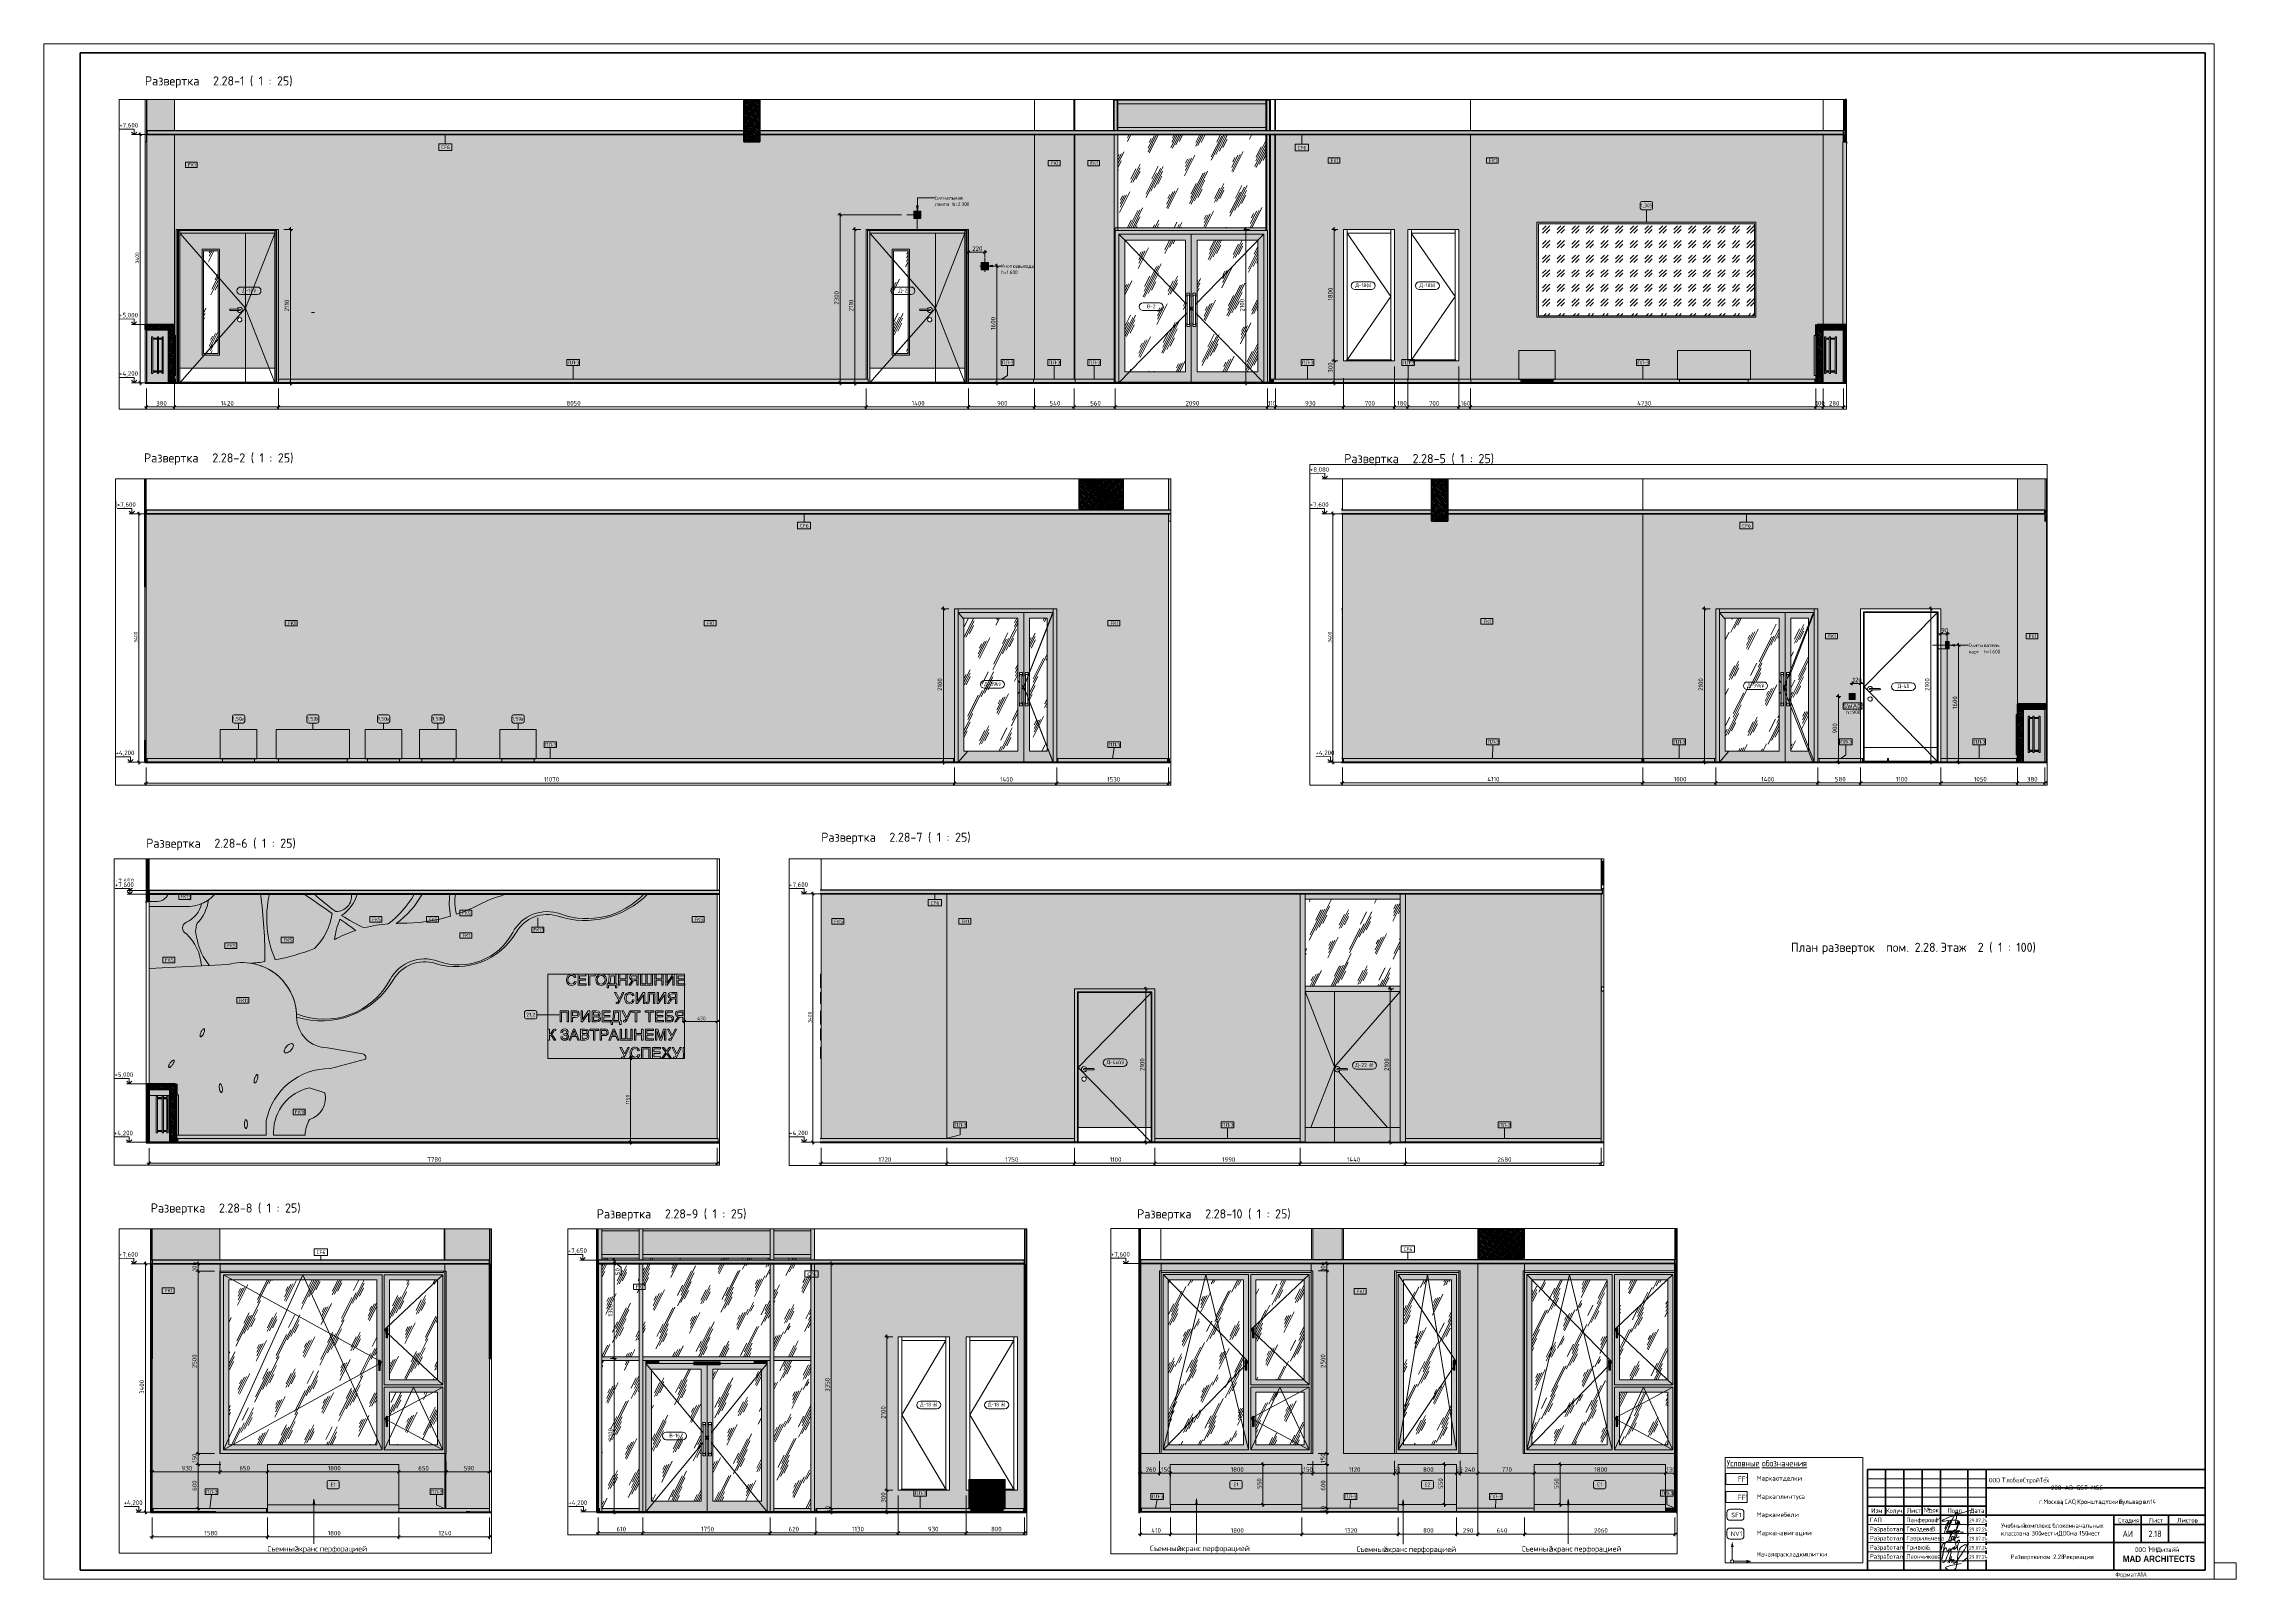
# Paper-space layout 'Layout1' of a CAD drawing. Header units: millimetres. Extents: x -1189 to 12, y 0 to 841.
# The model-space entities are those that its viewports show. They can reach past a viewport. Long polylines and large blocks are cut down to what shows.
import ezdxf

# ---------------------------------------------------------------- set-up
doc = ezdxf.new("R2010")
doc.units = ezdxf.units.MM
for name, pattern in [('200_ШТРИХ__ш1_п0_6_', [40, 25, -15]), ('200_ШТРИХ_ш1п0_6_', [40, 25, -15]), ('ADSK_Штрих_ш2 п1', [75, 50, -25]), ('Скрыто', [7.14375, 4.7625, -2.38125]), ('Штрих', [158.75, 79.375, -79.375])]:
    doc.linetypes.add(name, pattern=pattern)
for name, color, linetype, lineweight in [('A-ANNO-DIMS', 7, 'Continuous', 9), ('A-ANNO-DIMS-25', 7, 'Continuous', 9), ('A-ANNO-NOTE', 7, 'Continuous', 9), ('A-CLNG', 7, 'Continuous', 9), ('A-CLNG-IDEN', 7, 'Continuous', 9), ('A-DETL', 7, 'Continuous', 9), ('A-DETL-1', 7, 'ADSK_Штрих_ш2 п1', 9), ('A-DOOR', 7, 'Continuous', 9), ('A-DOOR-2', 7, '200_ШТРИХ__ш1_п0_6_', 9), ('A-DOOR-3', 7, '200_ШТРИХ_ш1п0_6_', 9), ('A-DOOR-4', 7, 'Штрих', 9), ('A-DOOR-FRAM-1', 7, 'Continuous', 9), ('A-DOOR-FRAM-2', 7, 'Continuous', 18), ('A-DOOR-IDEN', 7, 'Continuous', 9), ('A-FLOR', 7, 'Continuous', 9), ('A-GENM', 7, 'Continuous', 9), ('A-GENM-IDEN', 7, 'Continuous', 9), ('A-GLAZ', 7, 'Continuous', 9), ('A-GLAZ-CURT', 7, 'Continuous', 9), ('A-GLAZ-CWMG', 7, 'Continuous', 9), ('A-GLAZ-CWMG-2', 7, 'Continuous', 30), ('A-WALL', 7, 'Continuous', 9), ('A-WALL-6', 7, 'Continuous', 40), ('A-WALL-IDEN', 7, 'Continuous', 9), ('A-WALL-PATT', 7, 'Continuous', 9), ('E-ELEC-FIXT-IDEN', 7, 'Continuous', 9), ('G-ANNO-DIMS', 7, 'Continuous', 9), ('G-ANNO-DIMS-1', 7, 'Continuous', 20), ('G-ANNO-TEXT', 7, 'Continuous', 9), ('G-ANNO-TTLB', 7, 'Скрыто', 9), ('I-FURN', 7, 'Continuous', 9), ('I-FURN-IDEN', 7, 'Continuous', 9), ('I-WALL', 7, 'Continuous', 9), ('M-EQPM', 7, 'Continuous', 9), ('Q-SPCQ', 7, 'Continuous', 9), ('S-COLS', 7, 'Continuous', 9), ('Знаки', 7, 'Continuous', 9), ('Знаки-1', 7, 'Continuous', 18), ('Марки для знаков', 7, 'Continuous', 9), ('Ограждение', 7, 'Continuous', 9), ('Поручни', 7, 'Continuous', 9), ('Электрические приборы', 7, 'Continuous', 9)]:
    doc.layers.add(name, color=color, linetype=linetype, lineweight=lineweight)
for name, color, linetype, lineweight, true_color in [('A-CLNG-1', 7, 'Continuous', 9, 0x787878), ('A-CLNG-2', 7, 'Continuous', 30, 0x3c3c3c), ('A-CLNG-FNSH-1', 7, 'Continuous', 30, 0x3c3c3c), ('A-DETL-GENF-1', 7, 'Continuous', 9, 0xffffff), ('A-DETL-GENF-2', 1, 'Continuous', 9, 0xff0000), ('A-DOOR-GLAZ', 7, 'Continuous', 9, 0x8080ff), ('A-FLOR-1', 7, 'Continuous', 9, 0x787878), ('A-FLOR-FNSH-1', 7, 'Continuous', 30, 0x3c3c3c), ('A-FLOR-FNSH-2', 7, 'Continuous', 40, 0x3c3c3c), ('A-FLOR-MCUT-1', 7, 'Continuous', 9, 0x646464), ('A-WALL-4', 7, 'Continuous', 40, 0x3c3c3c), ('A-WALL-5', 7, 'Continuous', 9, 0x787878), ('A-WALL-7', 7, 'Continuous', 30, 0x3c3c3c), ('A-WALL-FNSH-3', 7, 'Continuous', 30, 0x3c3c3c), ('G-ANNO-TEXT-1', 7, 'Continuous', 9, 0x3c3c3c), ('G-ANNO-TEXT-2', 7, 'Continuous', 9, 0x008000), ('G-ANNO-TEXT-3', 1, 'Continuous', 9, 0xff0000), ('I-FURN-10', 7, 'Continuous', 9, 0xe9e9e9), ('I-FURN-11', 7, 'Continuous', 9, 0xe0e0e0), ('I-FURN-12', 7, 'Continuous', 9, 0xfafafa), ('I-FURN-13', 7, 'Continuous', 9, 0xf8f8f8), ('I-FURN-14', 7, 'Continuous', 9, 0xf6f6f6), ('I-FURN-15', 7, 'Continuous', 9, 0xf3f3f3), ('I-FURN-16', 7, 'Continuous', 9, 0xefefef), ('I-FURN-18', 7, 'Continuous', 9, 0xa1a1a1), ('I-FURN-19', 7, 'Continuous', 9, 0x949494), ('I-FURN-2', 7, 'Continuous', 9, 0xc0c0c0), ('I-FURN-5', 7, 'Continuous', 9, 0xacacac), ('I-FURN-6', 7, 'Continuous', 9, 0xc5c578), ('I-FURN-7', 7, 'Continuous', 9, 0xd3d3d3), ('I-FURN-8', 7, 'Continuous', 9, 0xfcfcfc), ('I-FURN-9', 7, 'Continuous', 9, 0xfbfbfb), ('I-WALL-1', 7, 'Continuous', 9, 0x787878), ('Q-SPCQ-1', 9, 'Continuous', 9, 0x808080), ('Q-SPCQ-2', 7, 'Continuous', 9, 0x7f7f7f), ('Q-SPCQ-3', 1, 'Continuous', 9, 0xff0000)]:
    doc.layers.add(name, color=color, linetype=linetype, lineweight=lineweight, true_color=true_color)
doc.layers.add('G-ANNO-NPLT', color=7, linetype='Continuous', plot=False)
for name, color, linetype, lineweight, true_color, transparency in [('I-FURN-17', 7, 'Continuous', 9, 0x303030, 0.7), ('I-FURN-3', 7, 'Continuous', 9, 0x7f7f7f, 0.7), ('I-FURN-4', 2, 'Continuous', 9, 0xffff00, 0.7), ('M-EQPM-1', 7, 'Continuous', 9, 0xe6e6e6, 0.7)]:
    doc.layers.add(name, color=color, linetype=linetype, lineweight=lineweight, true_color=true_color, transparency=transparency)
doc.styles.add('Arial_B', font='', dxfattribs={"width": 0.9, "height": 3.5})
doc.styles.add('GOST Common_1', font='GOST_Common.ttf', dxfattribs={"height": 50})
doc.styles.add('GOST Common_10', font='GOST_Common.ttf', dxfattribs={"width": 0.9, "height": 3.5})
doc.styles.add('GOST Common_11', font='GOST_Common.ttf', dxfattribs={"width": 0.9, "height": 2})
doc.styles.add('GOST Common_12', font='GOST_Common.ttf', dxfattribs={"height": 5})
doc.styles.add('GOST Common_2', font='GOST_Common.ttf', dxfattribs={"width": 0.9, "height": 50})
doc.styles.add('GOST Common_3', font='GOST_Common.ttf', dxfattribs={"height": 62.5})
doc.styles.add('GOST Common_4', font='GOST_Common.ttf', dxfattribs={"width": 0.9, "height": 75})
doc.styles.add('GOST Common_5', font='GOST_Common.ttf', dxfattribs={"height": 175})
doc.styles.add('GOST Common_6', font='GOST_Common.ttf', dxfattribs={"width": 0.9, "height": 210})
doc.styles.add('GOST Common_7', font='GOST_Common.ttf', dxfattribs={"width": 0.9, "height": 245})
doc.styles.add('GOST Common_8', font='GOST_Common.ttf', dxfattribs={"width": 0.9, "height": 175})
doc.styles.add('GOST Common_9', font='GOST_Common.ttf', dxfattribs={"width": 0.9, "height": 2.5})
doc.styles.add('ISOCPEUR_1', font='isocpeur.ttf', dxfattribs={"width": 0.9, "height": 62.5})
doc.styles.add('ISOCPEUR_2', font='isocpeur.ttf', dxfattribs={"width": 0.9, "height": 50})
doc.styles.add('ISOCPEUR_3', font='isocpeur.ttf', dxfattribs={"width": 0.9, "height": 175})
doc.styles.get('Arial_B').set_extended_font_data('Arial', bold=True)
doc.dimstyles.new('ISO-2_0_0_9К_Средний_округл2', dxfattribs={"dimscale": 304.8, "dimtxt": 49.799059, "dimasz": 0.123031, "dimexe": 0.098425, "dimexo": 0, "dimgap": 0, "dimtad": 1, "dimdec": 0, "dimrnd": 10, "dimzin": 0, "dimdsep": 46, "dimtxsty": 'ISOCPEUR_2', "dimblk1": 'OBLIQUE', "dimblk2": 'OBLIQUE', "dimsah": 1, "dimcen": 0.09, "dimdle": 0.098425, "dimazin": 0, "dimtfac": 1, "dimtdec": 4, "dimtix": 1, "dimtmove": 0, "dimatfit": 3, "dimfxl": 1, "dimtvp": 1, "dimtolj": 1, "dimtzin": 0, "dimarcsym": 2})
doc.dimstyles.new('ISO-2_5_0_9К_БОЛЬШОЙ_1', dxfattribs={"dimscale": 304.8, "dimtxt": 62.248823, "dimasz": 0.123031, "dimexe": 0.098425, "dimexo": 0.246063, "dimgap": 0, "dimtad": 1, "dimdec": 0, "dimrnd": 10, "dimzin": 0, "dimdsep": 46, "dimtxsty": 'ISOCPEUR_1', "dimblk1": 'OBLIQUE', "dimblk2": 'OBLIQUE', "dimsah": 1, "dimcen": 0.09, "dimdle": 0.098425, "dimazin": 0, "dimtfac": 1, "dimtdec": 4, "dimtix": 1, "dimtmove": 0, "dimatfit": 3, "dimfxl": 1, "dimtvp": 1, "dimtolj": 1, "dimtzin": 0, "dimarcsym": 2})
doc.dimstyles.new('ISO-2_5_0_9К_БОЛЬШОЙ_2', dxfattribs={"dimscale": 304.8, "dimtxt": 62.248823, "dimasz": 0.123031, "dimexe": 0.098425, "dimexo": 0.246063, "dimgap": 0, "dimtad": 1, "dimdec": 0, "dimrnd": 10, "dimzin": 0, "dimdsep": 46, "dimtxsty": 'ISOCPEUR_1', "dimblk1": 'OBLIQUE', "dimblk2": 'OBLIQUE', "dimsah": 1, "dimcen": 0.09, "dimdle": 0.098425, "dimazin": 0, "dimtfac": 1, "dimtdec": 4, "dimtix": 1, "dimtmove": 1, "dimatfit": 3, "dimfxl": 1, "dimtvp": 1, "dimtolj": 1, "dimtzin": 0, "dimarcsym": 2})
doc.dimstyles.new('ISO-2_5_0_9К_БОЛЬШОЙ_3', dxfattribs={"dimscale": 304.8, "dimtxt": 62.248823, "dimasz": 0.123031, "dimexe": 0.098425, "dimexo": 0.246063, "dimgap": 0, "dimtad": 1, "dimdec": 0, "dimrnd": 10, "dimzin": 0, "dimdsep": 46, "dimtxsty": 'ISOCPEUR_1', "dimblk1": 'OBLIQUE', "dimblk2": 'OBLIQUE', "dimsah": 1, "dimcen": 0.09, "dimdle": 0.098425, "dimazin": 0, "dimtfac": 1, "dimtdec": 4, "dimtix": 1, "dimtmove": 2, "dimatfit": 3, "dimfxl": 1, "dimtvp": 1, "dimtolj": 1, "dimtzin": 0, "dimarcsym": 2})
pattern_1 = [(45, (44010.667, 0), (-14.25598, 14.25598), []), (45, (44024.923, 0), (-14.25598, 14.25598), [25.202, -5.04, 0.8382, -4.202])]
pattern_2 = [(63.435, (12189, 31.75), (-255.583, 766.747), [317.5, -190.5, 317.5, -190.5, -403.903]), (63.435, (12189, 31.75), (-255.583, 766.747), [-1016, 127, -276.903]), (63.435, (12173.1, 47.6), (-255.583, 766.747), [254, -317.5, 190.5, -190.5, -467.403]), (63.435, (12173.1, 47.6), (-255.583, 766.747), [-952.5, 222.25, -245.153]), (63.435, (12173.1, 95.25), (-255.583, 766.747), [190.5, -381, 127, -190.5, -530.903]), (63.435, (12173.1, 95.25), (-255.583, 766.747), [-889, 285.75, -245.153]), (63.435, (12220.73, 47.6), (-255.583, 766.747), [190.5, -381, 158.75, -6404.65]), (63.435, (12268.36, 95.25), (-255.583, 766.747), [95.25, -476.25, 63.5, -6499.9]), (63.435, (12189, 174.6), (-255.583, 766.747), [63.5, -476.25, 63.5, -254, -562.653]), (63.435, (12189, 174.6), (-255.583, 766.747), [-857.25, 158.75, -403.903]), (63.435, (12474.73, 127), (-255.583, 766.747), [317.5, -476.25, 381, -251.503]), (63.435, (12474.73, 79.4), (-255.583, 766.747), [444.5, -317.5, 476.25, -188.003]), (63.435, (12506.5, 95.25), (-255.583, 766.747), [508, -254, 381, -276.903]), (63.435, (12554.1, 142.9), (-255.583, 766.747), [317.5, -444.5, 254, -403.903]), (63.435, (12506.5, 238.1), (-255.583, 766.747), [158.75, -635, 190.5, -435.653]), (63.435, (12601.73, 190.5), (-255.583, 766.747), [127, -635, 127, -530.903])]
pattern_3 = [(63.435, (63.5, 31.75), (-255.583, 766.747), [317.5, -190.5, 317.5, -190.5, -403.903]), (63.435, (63.5, 31.75), (-255.583, 766.747), [-1016, 127, -276.903]), (63.435, (47.6, 47.6), (-255.583, 766.747), [254, -317.5, 190.5, -190.5, -467.403]), (63.435, (47.6, 47.6), (-255.583, 766.747), [-952.5, 222.25, -245.153]), (63.435, (47.6, 95.25), (-255.583, 766.747), [190.5, -381, 127, -190.5, -530.903]), (63.435, (47.6, 95.25), (-255.583, 766.747), [-889, 285.75, -245.153]), (63.435, (95.25, 47.6), (-255.583, 766.747), [190.5, -381, 158.75, -6404.653]), (63.435, (142.9, 95.25), (-255.583, 766.747), [95.25, -476.25, 63.5, -6499.903]), (63.435, (63.5, 174.6), (-255.583, 766.747), [63.5, -476.25, 63.5, -254, -562.653]), (63.435, (63.5, 174.6), (-255.583, 766.747), [-857.25, 158.75, -403.903]), (63.435, (349.25, 127), (-255.583, 766.747), [317.5, -476.25, 381, -251.503]), (63.435, (349.25, 79.4), (-255.583, 766.747), [444.5, -317.5, 476.25, -188.003]), (63.435, (381, 95.25), (-255.583, 766.747), [508, -254, 381, -276.903]), (63.435, (428.6, 142.9), (-255.583, 766.747), [317.5, -444.5, 254, -403.903]), (63.435, (381, 238.1), (-255.583, 766.747), [158.75, -635, 190.5, -435.653]), (63.435, (476.25, 190.5), (-255.583, 766.747), [127, -635, 127, -530.903])]
pattern_4 = [(45, (87099.182, 0), (-14.25598, 14.25598), []), (45, (87113.438, 0), (-14.25598, 14.25598), [25.202, -5.04, 0.8382, -4.202])]
pattern_5 = [(63.435, (25612.05, 31.75), (-255.583, 766.747), [317.5, -190.5, 317.5, -190.5, -403.903]), (63.435, (25612.05, 31.75), (-255.583, 766.747), [-1016, 127, -276.903]), (63.435, (25596.2, 47.6), (-255.583, 766.747), [254, -317.5, 190.5, -190.5, -467.403]), (63.435, (25596.2, 47.6), (-255.583, 766.747), [-952.5, 222.25, -245.153]), (63.435, (25596.2, 95.25), (-255.583, 766.747), [190.5, -381, 127, -190.5, -530.903]), (63.435, (25596.2, 95.25), (-255.583, 766.747), [-889, 285.75, -245.153]), (63.435, (25643.8, 47.6), (-255.583, 766.747), [190.5, -381, 158.75, -6404.65]), (63.435, (25691.4, 95.25), (-255.583, 766.747), [95.25, -476.25, 63.5, -6499.9]), (63.435, (25612.05, 174.6), (-255.583, 766.747), [63.5, -476.25, 63.5, -254, -562.653]), (63.435, (25612.05, 174.6), (-255.583, 766.747), [-857.25, 158.75, -403.903]), (63.435, (25897.8, 127), (-255.583, 766.747), [317.5, -476.25, 381, -251.503]), (63.435, (25897.8, 79.4), (-255.583, 766.747), [444.5, -317.5, 476.25, -188.003]), (63.435, (25929.55, 95.25), (-255.583, 766.747), [508, -254, 381, -276.903]), (63.435, (25977.2, 142.9), (-255.583, 766.747), [317.5, -444.5, 254, -403.903]), (63.435, (25929.55, 238.1), (-255.583, 766.747), [158.75, -635, 190.5, -435.653]), (63.435, (26024.8, 190.5), (-255.583, 766.747), [127, -635, 127, -530.903])]
pattern_6 = [(45, (25548.552, 0), (-14.25598, 14.25598), []), (45, (25562.808, 0), (-14.25598, 14.25598), [25.202, -5.04, 0.8382, -4.202])]
pattern_7 = [(63.435, (-11487.2, 31.75), (-255.583, 766.747), [317.5, -190.5, 317.5, -190.5, -403.903]), (63.435, (-11487.2, 31.75), (-255.583, 766.747), [-1016, 127, -276.903]), (63.435, (-11503.05, 47.6), (-255.583, 766.747), [254, -317.5, 190.5, -190.5, -467.403]), (63.435, (-11503.05, 47.6), (-255.583, 766.747), [-952.5, 222.25, -245.153]), (63.435, (-11503.05, 95.25), (-255.583, 766.747), [190.5, -381, 127, -190.5, -530.903]), (63.435, (-11503.05, 95.25), (-255.583, 766.747), [-889, 285.75, -245.153]), (63.435, (-11455.4, 47.6), (-255.583, 766.747), [190.5, -381, 158.75, -6404.65]), (63.435, (-11407.8, 95.25), (-255.583, 766.747), [95.25, -476.25, 63.5, -6499.9]), (63.435, (-11487.2, 174.6), (-255.583, 766.747), [63.5, -476.25, 63.5, -254, -562.653]), (63.435, (-11487.2, 174.6), (-255.583, 766.747), [-857.25, 158.75, -403.903]), (63.435, (-11201.4, 127), (-255.583, 766.747), [317.5, -476.25, 381, -251.503]), (63.435, (-11201.4, 79.4), (-255.583, 766.747), [444.5, -317.5, 476.25, -188.003]), (63.435, (-11169.7, 95.25), (-255.583, 766.747), [508, -254, 381, -276.903]), (63.435, (-11122.05, 142.9), (-255.583, 766.747), [317.5, -444.5, 254, -403.903]), (63.435, (-11169.7, 238.1), (-255.583, 766.747), [158.75, -635, 190.5, -435.653]), (63.435, (-11074.4, 190.5), (-255.583, 766.747), [127, -635, 127, -530.903])]
pattern_8 = [(45, (99531.845, 0), (-14.25598, 14.25598), []), (45, (99546.102, 0), (-14.25598, 14.25598), [25.202, -5.04, 0.8382, -4.202])]
pattern_9 = [(0, (99531.845, 0), (30.48, 7.62), [2.515, -20.345, 2.515, -20.345, -121.92]), (0, (99531.845, 0), (30.48, 7.62), [-45.72, 2.515, -43.205, 2.515, -20.345, -53.34]), (0, (99531.845, 0), (30.48, 7.62), [-114.3, 2.515, -12.725, 2.515, -35.585]), (120, (99543.275, 3.81), (-21.8391136, 22.5864543), [2.515, -20.345, 2.515, -20.345, -121.92]), (120, (99543.275, 3.81), (-21.8391136, 22.5864543), [-45.72, 2.515, -43.205, 2.515, -20.345, -53.34]), (120, (99543.275, 3.81), (-21.8391136, 22.5864543), [-114.3, 2.515, -12.725, 2.515, -35.585]), (240, (99547.085, 19.05), (-8.6408864, -30.2064543), [2.515, -20.345, 2.515, -20.345, -121.92]), (240, (99547.085, 19.05), (-8.6408864, -30.2064543), [-45.72, 2.515, -43.205, 2.515, -20.345, -53.34]), (240, (99547.085, 19.05), (-8.6408864, -30.2064543), [-114.3, 2.515, -12.725, 2.515, -35.585])]
pattern_10 = [(45, (-11550.674, 0), (-14.25598, 14.25598), []), (45, (-11536.417, 0), (-14.25598, 14.25598), [25.202, -5.04, 0.8382, -4.202])]
pattern_11 = [(63.435, (33574.75, 31.75), (-255.583, 766.747), [317.5, -190.5, 317.5, -190.5, -403.903]), (63.435, (33574.75, 31.75), (-255.583, 766.747), [-1016, 127, -276.903]), (63.435, (33558.9, 47.6), (-255.583, 766.747), [254, -317.5, 190.5, -190.5, -467.403]), (63.435, (33558.9, 47.6), (-255.583, 766.747), [-952.5, 222.25, -245.153]), (63.435, (33558.9, 95.25), (-255.583, 766.747), [190.5, -381, 127, -190.5, -530.903]), (63.435, (33558.9, 95.25), (-255.583, 766.747), [-889, 285.75, -245.153]), (63.435, (33606.5, 47.6), (-255.583, 766.747), [190.5, -381, 158.75, -6404.65]), (63.435, (33654.1, 95.25), (-255.583, 766.747), [95.25, -476.25, 63.5, -6499.9]), (63.435, (33574.75, 174.6), (-255.583, 766.747), [63.5, -476.25, 63.5, -254, -562.653]), (63.435, (33574.75, 174.6), (-255.583, 766.747), [-857.25, 158.75, -403.903]), (63.435, (33860.5, 127), (-255.583, 766.747), [317.5, -476.25, 381, -251.503]), (63.435, (33860.5, 79.4), (-255.583, 766.747), [444.5, -317.5, 476.25, -188.003]), (63.435, (33892.25, 95.25), (-255.583, 766.747), [508, -254, 381, -276.903]), (63.435, (33939.9, 142.9), (-255.583, 766.747), [317.5, -444.5, 254, -403.903]), (63.435, (33892.25, 238.1), (-255.583, 766.747), [158.75, -635, 190.5, -435.653]), (63.435, (33987.5, 190.5), (-255.583, 766.747), [127, -635, 127, -530.903])]
pattern_12 = [(45, (120935.087, 0), (-14.25598, 14.25598), []), (45, (120949.343, 0), (-14.25598, 14.25598), [25.202, -5.04, 0.8382, -4.202])]
pattern_13 = [(0, (120935.087, 0), (30.48, 7.62), [2.515, -20.345, 2.515, -20.345, -121.92]), (0, (120935.087, 0), (30.48, 7.62), [-45.72, 2.515, -43.205, 2.515, -20.345, -53.34]), (0, (120935.087, 0), (30.48, 7.62), [-114.3, 2.515, -12.725, 2.515, -35.585]), (120, (120946.517, 3.81), (-21.8391136, 22.586454), [2.515, -20.345, 2.515, -20.345, -121.92]), (120, (120946.517, 3.81), (-21.8391136, 22.586454), [-45.72, 2.515, -43.205, 2.515, -20.345, -53.34]), (120, (120946.517, 3.81), (-21.8391136, 22.586454), [-114.3, 2.515, -12.725, 2.515, -35.585]), (240, (120950.327, 19.05), (-8.6408864, -30.206454), [2.515, -20.345, 2.515, -20.345, -121.92]), (240, (120950.327, 19.05), (-8.6408864, -30.206454), [-45.72, 2.515, -43.205, 2.515, -20.345, -53.34]), (240, (120950.327, 19.05), (-8.6408864, -30.206454), [-114.3, 2.515, -12.725, 2.515, -35.585])]
pattern_14 = [(45, (3171, 0), (-14.25598, 14.25598), []), (45, (3185.257, 0), (-14.25598, 14.25598), [25.202, -5.04, 0.8382, -4.202])]
pattern_15 = [(63.435, (-35473.7, 31.75), (-255.583, 766.747), [317.5, -190.5, 317.5, -190.5, -403.903]), (63.435, (-35473.7, 31.75), (-255.583, 766.747), [-1016, 127, -276.903]), (63.435, (-35489.6, 47.6), (-255.583, 766.747), [254, -317.5, 190.5, -190.5, -467.403]), (63.435, (-35489.6, 47.6), (-255.583, 766.747), [-952.5, 222.25, -245.153]), (63.435, (-35489.6, 95.25), (-255.583, 766.747), [190.5, -381, 127, -190.5, -530.903]), (63.435, (-35489.6, 95.25), (-255.583, 766.747), [-889, 285.75, -245.153]), (63.435, (-35442, 47.6), (-255.583, 766.747), [190.5, -381, 158.75, -6404.65]), (63.435, (-35394.35, 95.25), (-255.583, 766.747), [95.25, -476.25, 63.5, -6499.9]), (63.435, (-35473.7, 174.6), (-255.583, 766.747), [63.5, -476.25, 63.5, -254, -562.653]), (63.435, (-35473.7, 174.6), (-255.583, 766.747), [-857.25, 158.75, -403.903]), (63.435, (-35188, 127), (-255.583, 766.747), [317.5, -476.25, 381, -251.503]), (63.435, (-35188, 79.4), (-255.583, 766.747), [444.5, -317.5, 476.25, -188.003]), (63.435, (-35156.2, 95.25), (-255.583, 766.747), [508, -254, 381, -276.903]), (63.435, (-35108.6, 142.9), (-255.583, 766.747), [317.5, -444.5, 254, -403.903]), (63.435, (-35156.2, 238.1), (-255.583, 766.747), [158.75, -635, 190.5, -435.653]), (63.435, (-35061, 190.5), (-255.583, 766.747), [127, -635, 127, -530.903])]
pattern_16 = [(0, (-35532.573, 0), (0, 12.7), [3.403, -18.594]), (60, (-35526.223, 1.701), (-10.998523, 6.35), [3.403, -18.594]), (120, (-35524.522, 8.051), (-10.998523, -6.35), [3.403, -18.594]), (30, (-35529.17, 0), (2e-05, 25.39996), [3.403, -21.997]), (30, (-35535.52, 11), (2e-05, 25.39996), [3.403, -21.997]), (150, (-35532.573, 0), (-21.99702, -12.69996), [3.403, -21.997]), (150, (-35526.223, 11), (-21.99702, -12.69996), [3.403, -21.997]), (90, (-35524.522, 4.65), (-21.997, 12.7), [3.403, -21.997]), (90, (-35537.222, 4.65), (-21.997, 12.7), [3.403, -21.997])]

# ---------------------------------------------------------------- blocks, each defined once
blk = doc.blocks.new('Штамп_РД_основной - А0А-27865274-Развертки пом_ 2_28 Рекреация')
at = {"layer": 'A-ANNO-NOTE'}
for points, knots in [([(-338, -117.1), (-338.7, -122.4), (-329.9, -103.7), (-335.8, -123.7), (-330.9, -113.6), (-333.3, -120.6), (-331.4, -115.2), (-331.8, -118.8), (-331.2, -118.6), (-331.5, -117.5), (-332.4, -115.1), (-346.7, -118.4), (-336, -113.6), (-324.2, -110.5)], [0, 0, 0, 0, 0.0513615, 0.1091052, 0.1522958, 0.178941, 0.1972205, 0.2080985, 0.2140042, 0.2188047, 0.2389907, 0.2707687, 0.3130687, 0.3130687, 0.3130687, 0.3130687]), ([(-339.6, -120.7), (-338, -117.2), (-337.3, -116.5), (-337.3, -117), (-338.8, -120.6), (-340.4, -123.9), (-338.9, -123.4), (-338.4, -122), (-335.9, -117.7), (-335.9, -116.4), (-336.4, -116.4), (-336.9, -117.9), (-338.3, -122.7)], [0, 0, 0, 0, 0.0080365, 0.0160998, 0.028237, 0.0420073, 0.0521324, 0.0641411, 0.0757014, 0.0858292, 0.0908816, 0.1013994, 0.1013994, 0.1013994, 0.1013994]), ([(-334.9, -121.8), (-335.4, -122.1), (-335.4, -122.4), (-335.1, -122.4), (-334.8, -121.9), (-335.5, -123.7), (-336.3, -124.2), (-335.7, -123.2), (-334.4, -122), (-333.7, -121.5), (-334.3, -121.5), (-334.6, -122.5), (-333.9, -122.5), (-332.1, -119.2), (-332.1, -118), (-332.6, -118.5), (-333.5, -122.1), (-333.5, -122.7)], [0, 0, 0, 0, 0.00162511, 0.00331349, 0.00754981, 0.01278161, 0.01888966, 0.02470924, 0.03042302, 0.03530305, 0.0391434, 0.04257709, 0.05077407, 0.05912564, 0.06755136, 0.07580968, 0.08321457, 0.08321457, 0.08321457, 0.08321457]), ([(-341.4, -132.2), (-341.9, -127.4), (-328.9, -126.7), (-340.1, -127), (-339.9, -131.7), (-341.7, -139.9), (-340.5, -134.7), (-340.2, -132.5), (-338.7, -130.3), (-338.3, -134.3), (-337.4, -132.1), (-336.7, -131.7)], [0, 0, 0, 0, 0.019426, 0.0387349, 0.0549438, 0.0672527, 0.0778646, 0.084698, 0.0906304, 0.096697, 0.1015072, 0.1015072, 0.1015072, 0.1015072]), ([(-340.8, -139), (-340.1, -140.2), (-338.4, -136.4), (-337.6, -133.9), (-335.2, -130.7), (-337.1, -137.8), (-337.9, -139.5)], [0, 0, 0, 0, 0.00891354, 0.0206837, 0.03596829, 0.05045262, 0.05045262, 0.05045262, 0.05045262]), ([(-334.6, -139.5), (-335.4, -141.8), (-325.6, -128.9), (-329, -129.5), (-332.6, -132.1), (-332.8, -142.8), (-335.1, -143.9), (-340.4, -142.5), (-338.8, -141.4), (-330.6, -139.9)], [0, 0, 0, 0, 0.0206368, 0.0432038, 0.0605873, 0.0770759, 0.0945827, 0.1039292, 0.1187761, 0.1187761, 0.1187761, 0.1187761]), ([(-338.3, -122.7), (-338.3, -123.2), (-337.4, -123.2), (-337.4, -122.2), (-337.8, -122.2), (-337.9, -122.3), (-337.9, -122.4), (-336.9, -122.1), (-337.3, -122.7)], [0, 0, 0, 0, 0.00358547, 0.00695057, 0.00915819, 0.01015554, 0.01205798, 0.01469377, 0.01469377, 0.01469377, 0.01469377]), ([(-336.5, -122.8), (-336, -125.9), (-336, -128.5), (-337.1, -128.5), (-337.6, -126.5), (-335.8, -123.3), (-334.3, -122.9), (-332, -122.7)], [0, 0, 0, 0, 0.01155157, 0.02127823, 0.03282555, 0.04509601, 0.05773263, 0.05773263, 0.05773263, 0.05773263]), ([(-337, -123.2), (-336.3, -122.4), (-336.9, -121.9), (-337.2, -122.2), (-336.6, -122.4), (-336, -121.8), (-336, -122.1), (-336.3, -122.5), (-335.6, -122.5), (-335.9, -123.2), (-337, -124.2), (-337, -123.4), (-335.6, -122.2), (-335.1, -122.7)], [0, 0, 0, 0, 0.00332582, 0.00612366, 0.00901076, 0.01174206, 0.01415884, 0.01630272, 0.0190767, 0.02344016, 0.02813242, 0.03439448, 0.03937975, 0.03937975, 0.03937975, 0.03937975]), ([(-336.7, -131.7), (-336.7, -132.2), (-335.4, -132.5), (-335, -130), (-334.7, -133.4), (-334.6, -131.3), (-333.5, -130.1), (-334.9, -132.4), (-333.5, -132.3), (-329.9, -124.8), (-334.9, -129.7), (-332.7, -130.1), (-332.7, -131.3), (-332.6, -132.6)], [0, 0, 0, 0, 0.0046234, 0.0123007, 0.0208561, 0.0283952, 0.03509, 0.0409642, 0.0537756, 0.0710384, 0.0891313, 0.0998193, 0.1046376, 0.1046376, 0.1046376, 0.1046376]), ([(-334.9, -125.4), (-335.1, -125.1), (-335.5, -125.1), (-335.7, -125.3), (-335.8, -126), (-335.8, -126.9), (-335.3, -127), (-334.9, -126.6), (-334.7, -125.4), (-334.7, -125.1), (-334.7, -125.1), (-334.7, -125.1), (-334.8, -126.1), (-334.8, -126.9), (-334.6, -126.9), (-333.9, -126.4), (-332.9, -124.4), (-332.9, -123.3), (-333.1, -123), (-333.6, -123), (-334.1, -124.3), (-334.2, -127.5), (-333.9, -128.3), (-333.8, -128.7)], [0, 0, 0, 0, 0.0016332, 0.00392105, 0.00702344, 0.01058969, 0.01394693, 0.01793334, 0.0215051, 0.02411625, 0.02465035, 0.02632052, 0.02939378, 0.03280325, 0.03593957, 0.04142394, 0.04849321, 0.05477683, 0.05812393, 0.06191415, 0.07043912, 0.0795646, 0.08714635, 0.08714635, 0.08714635, 0.08714635]), ([(-333.5, -122.7), (-333.3, -122.9), (-332.6, -122.2), (-333.2, -122.2), (-332.6, -122.2), (-332.1, -121.8), (-332.7, -122.7)], [0, 0, 0, 0, 0.00269646, 0.00576297, 0.00838865, 0.01167349, 0.01167349, 0.01167349, 0.01167349]), ([(-331.9, -121.6), (-331.9, -122), (-331.6, -122), (-331.6, -122.3), (-330.8, -123.1), (-329.4, -122.7)], [0, 0, 0, 0, 0.001554219, 0.00418307, 0.008514983, 0.008514983, 0.008514983, 0.008514983])]:
    blk.add_open_spline(points, degree=3, knots=knots, dxfattribs=at)
for points, degree in [([(-333.5, -122.7), (-333, -122.7)], 1), ([(-333.2, -127.9), (-332.5, -127.9)], 1), ([(-332.9, -125.7), (-332, -125.5), (-331.8, -125.3)], 2), ([(-332.8, -122.8), (-332.6, -123.1), (-331.9, -122.3), (-331.9, -121.6)], 3), ([(-335.9, -136.1), (-337.1, -139.5)], 1), ([(-336.7, -138.4), (-335.6, -137.2), (-335.2, -137.3), (-335.7, -139.5)], 3), ([(-335.7, -139.5), (-335.4, -137.3), (-333.8, -136.9), (-334.6, -139.5)], 3), ([(-333.2, -139.5), (-332.5, -139.5)], 1), ([(-329.9, -138.9), (-327, -136.5)], 1)]:
    blk.add_open_spline(points, degree=degree, dxfattribs=at)
at = {"layer": 'G-ANNO-TTLB', "linetype": 'Continuous'}
for p, q in [((-1381, 692.5), (-1381, -148.5)), ((-1381, 692.5), (-192, 692.5)), ((-192, 692.5), (-192, -148.5)), ((-317, -93.5), (-382, -93.5)), ((-317, -98.5), (-382, -98.5)), ((-317, -103.5), (-382, -103.5)), ((-317, -118.5), (-382, -118.5)), ((-317, -123.5), (-382, -123.5)), ((-317, -128.5), (-382, -128.5)), ((-317, -133.5), (-382, -133.5)), ((-317, -138.5), (-382, -138.5)), ((-192, -148.5), (-1381, -148.5))]:
    blk.add_line(p, q, dxfattribs=at)
at = {"layer": 'G-ANNO-TTLB', "linetype": 'Continuous', "lineweight": 40}
for p, q in [((-1361, 687.5), (-1361, -143.5)), ((-197, 687.5), (-1361, 687.5)), ((-197, -143.5), (-197, 687.5)), ((-382, -88.5), (-382, -143.5)), ((-197, -88.5), (-382, -88.5)), ((-372, -88.5), (-372, -113.5)), ((-362, -88.5), (-362, -143.5)), ((-352, -88.5), (-352, -113.5)), ((-342, -88.5), (-342, -143.5)), ((-327, -88.5), (-327, -143.5)), ((-317, -88.5), (-317, -143.5)), ((-197, -98.5), (-317, -98.5)), ((-317, -108.5), (-382, -108.5)), ((-197, -113.5), (-382, -113.5)), ((-247, -113.5), (-247, -143.5)), ((-197, -118.5), (-247, -118.5)), ((-232, -113.5), (-232, -128.5)), ((-217, -113.5), (-217, -128.5)), ((-197, -128.5), (-317, -128.5)), ((-1361, -143.5), (-197, -143.5))]:
    blk.add_line(p, q, dxfattribs=at)
at = {"layer": 'G-ANNO-TTLB', "linetype": 'Continuous', "attachment_point": 1}
for s, insert, char_height, width, style in [('ГАП', (-380.7, -114.8), 2.5, 6.566, 'GOST Common_9'), ('Разработал', (-380.7, -119.8), 2.5, 20.708, 'GOST Common_9'), ('Изм', (-379.9, -109.7), 2.5, 6.133, 'GOST Common_9'), ('\\fGOST Common|b0|i0|c204|p34|;\\W.9;.', (-374.8, -109.7), 2.5, 0.794, 'GOST Common_9'), ('Кол', (-371.8, -109.7), 2.5, 6.061, 'GOST Common_9'), ('\\fGOST Common|b0|i0|c204|p34|;\\W.9;.', (-366.8, -109.7), 2.5, 0.794, 'GOST Common_9'), ('уч', (-366.1, -109.7), 2.5, 3.896, 'GOST Common_9'), ('\\fGOST Common|b0|i0|c204|p34|;\\W.9;.', (-362.9, -109.7), 2.5, 0.794, 'GOST Common_9'), ('Лист', (-360.4, -109.7), 2.5, 8.297, 'GOST Common_9'), ('Панферова', (-360.7, -114.8), 2.5, 18.687, 'GOST Common_9'), ('Гвоздева', (-360.7, -119.8), 2.5, 15.657, 'GOST Common_9'), ('\\fGOST Common|b0|i0|c204|p34|;\\W.9;№', (-351.1, -109.4), 2.5, 3.319, 'GOST Common_9'), ('док', (-348.4, -109.4), 2.5, 5.844, 'GOST Common_9'), ('\\fGOST Common|b0|i0|c204|p34|;\\W.9; ', (-347.8, -119.8), 2.5, 0.938, 'GOST Common_9'), ('\\fGOST Common|b0|i0|c204|p34|;\\W.9;В', (-347, -119.8), 2.5, 2.237, 'GOST Common_9'), ('\\fGOST Common|b0|i0|c204|p34|;\\W.9; ', (-345.3, -114.8), 2.5, 0.938, 'GOST Common_9'), ('\\fGOST Common|b0|i0|c204|p34|;\\W.9;М', (-344.5, -114.8), 2.5, 2.453, 'GOST Common_9'), ('\\fGOST Common|b0|i0|c204|p34|;\\W.9;.', (-343.6, -109.4), 2.5, 0.794, 'GOST Common_9'), ('Подп', (-338.1, -109.7), 2.5, 8.009, 'GOST Common_9'), ('\\fGOST Common|b0|i0|c204|p34|;\\W.9;.', (-331.5, -109.7), 2.5, 0.794, 'GOST Common_9'), ('Дата', (-325.8, -109.7), 2.5, 9.235, 'GOST Common_9'), ('Стадия', (-244.6, -115), 2.5, 12.41, 'GOST Common_9'), ('Лист', (-227.9, -115), 2.5, 8.297, 'GOST Common_9'), ('Листов', (-212.3, -115), 2.5, 12.194, 'GOST Common_9'), ('Разработал', (-380.7, -124.8), 2.5, 20.708, 'GOST Common_9'), ('Разработал', (-380.7, -129.8), 2.5, 20.708, 'GOST Common_9'), ('Гаврильчева', (-360.7, -124.8), 2.5, 21.862, 'GOST Common_9'), ('Гривюк', (-360.7, -129.8), 2.5, 12.122, 'GOST Common_9'), ('\\fGOST Common|b0|i0|c204|p34|;\\W.9; ', (-350.7, -129.8), 2.5, 0.938, 'GOST Common_9'), ('\\fGOST Common|b0|i0|c204|p34|;\\W.9;Б', (-349.9, -129.8), 2.5, 2.165, 'GOST Common_9'), ('\\fGOST Common|b0|i0|c204|p34|;\\W.9;.', (-348.1, -129.8), 2.5, 0.794, 'GOST Common_9'), ('\\fGOST Common|b0|i0|c204|p34|;\\W.9;.', (-345.1, -119.8), 2.5, 0.794, 'GOST Common_9'), ('\\fGOST Common|b0|i0|c204|p34|;\\W.9; ', (-342.6, -124.8), 2.5, 0.722, 'GOST Common_9'), ('ООО', (-235.5, -131.1), 2.5, 6.494, 'GOST Common_9'), (' "', (-230.2, -131.1), 2.5, 2.597, 'GOST Common_9'), ('МН', (-228, -131.1), 2.5, 4.618, 'GOST Common_9'), ('\\fGOST Common|b0|i0|c204|p34|;\\W.9; ', (-224.2, -131.1), 2.5, 0.938, 'GOST Common_9'), ('Дизайн', (-223.5, -131.1), 2.5, 12.266, 'GOST Common_9'), ('\\fGOST Common|b0|i0|c204|p34|;\\W.9;"', (-213.3, -131.1), 2.5, 1.659, 'GOST Common_9'), ('Разработал', (-380.7, -134.8), 2.5, 20.708, 'GOST Common_9'), ('Леончикова', (-360.7, -134.8), 2.5, 19.986, 'GOST Common_9'), ('MAD ARCHITECTS', (-242.1, -135.6), 3.5, 48.558, 'Arial_B'), ('Формат', (-246.2, -144.7), 2.5, 13.42, 'GOST Common_9'), ('\\fGOST Common|b0|i0|c204|p34|;\\W.9; ', (-235.2, -144.7), 2.5, 0.938, 'GOST Common_9'), ('\\fGOST Common|b0|i0|c204|p34|;\\W.9;А', (-234.4, -144.7), 2.5, 2.453, 'GOST Common_9'), ('\\fGOST Common|b0|i0|c204|p34|;\\W.9;1', (-232.4, -144.7), 2.5, 1.371, 'GOST Common_9'), ('\\fGOST Common|b0|i0|c204|p34|;\\W.9;А', (-231.2, -144.7), 2.5, 2.453, 'GOST Common_9')]:
    blk.add_mtext(s, dxfattribs=dict(at, insert=insert, char_height=char_height, width=width, style=style))
blk = doc.blocks.new('Штамп_Без подписи_спец_ - Без подписи-27038161-Развертки пом_ 2_28 Рекреация')
at = {"layer": 'A-ANNO-NOTE'}
for p, q in [((0, 5), (35, 5)), ((0, 0), (0, 5)), ((35, 0), (0, 0)), ((20, 5), (20, 0)), ((35, 5), (35, 0))]:
    blk.add_line(p, q, dxfattribs=at)
blk = doc.blocks.new('110_Дверь_СКБ_1Ст - д-18 _п_ 700x2100h_Технический шкаф ЭОМ и СС-32102833-Развертка 2_28-9')
at = {"layer": 'A-DOOR'}
for p, q in [((13610, 6550), (13010, 6550)), ((13010, 4645), (13010, 6550)), ((13610, 6550), (13610, 4514)), ((13010, 4514), (13010, 4645)), ((13494.1, 4514), (13010, 4514)), ((13610, 4514), (13494.1, 4514))]:
    blk.add_line(p, q, dxfattribs=at)
at = {"layer": 'A-DOOR-2'}
for p, q in [((13611.4, 6550), (13010, 5532)), ((13010, 5532), (13610, 4514))]:
    blk.add_line(p, q, dxfattribs=at)
at = {"layer": 'A-DOOR-FRAM-1'}
for p, q in [((13010, 6550), (13010, 6600)), ((13010, 6600), (13010, 4645)), ((13610, 6600), (13610, 6550)), ((13610, 6600), (13610, 4500)), ((13610, 6550), (13010, 6550)), ((13010, 4645), (13010, 4500)), ((13000, 4500), (13000, 4514)), ((13494.1, 4514), (13000, 4514)), ((13620, 4514), (13494.1, 4514)), ((13620, 4514), (13620, 4500))]:
    blk.add_line(p, q, dxfattribs=at)
blk = doc.blocks.new('110_Дверь_СКБ_1Ст - д-18 _п_ 700x2100h_Технический шкаф ЭОМ и СС-V11-Развертка 2_28-9')
at = {"layer": 'A-DOOR'}
for p, q in [((12680, 6550), (12080, 6550)), ((12080, 4514), (12080, 6550)), ((12680, 6550), (12680, 4514)), ((12680, 4514), (12080, 4514))]:
    blk.add_line(p, q, dxfattribs=at)
at = {"layer": 'A-DOOR-2'}
for p, q in [((12681.4, 6550), (12080, 5532)), ((12080, 5532), (12680, 4514))]:
    blk.add_line(p, q, dxfattribs=at)
at = {"layer": 'A-DOOR-FRAM-1'}
for p, q in [((12080, 6550), (12080, 6600)), ((12080, 6600), (12080, 4500)), ((12680, 6600), (12680, 6550)), ((12680, 6600), (12680, 4500)), ((12680, 6550), (12080, 6550)), ((12070, 4500), (12070, 4514)), ((12690, 4514), (12070, 4514)), ((12690, 4514), (12690, 4500))]:
    blk.add_line(p, q, dxfattribs=at)
blk = doc.blocks.new('ПУФ_500 - 1_50а-26160883-Развертка 2_28-9')
at = {"layer": 'I-FURN-3'}
for points in [[(13069.4, 4500), (13264.5, 4500), (13264.5, 4645), (12994.3, 4645), (12994.6, 4500), (13062.1, 4500)], [(13491.7, 4500), (13494.1, 4500), (13494.1, 4645), (13264.5, 4645), (13264.5, 4500), (13488.1, 4500)], [(13128.5, 4250), (13264.5, 4250), (13264.5, 4500), (12994.3, 4500), (12994.3, 4250), (13104.7, 4250)], [(13491.7, 4250), (13494.1, 4250), (13494.1, 4500), (13264.5, 4500), (13264.5, 4250), (13491.6, 4250)], [(13082.4, 4245), (13264.5, 4245), (13264.5, 4250), (12994.3, 4250), (12994.3, 4245), (13068.1, 4245)], [(13413, 4245), (13494.1, 4245), (13494.1, 4250), (13264.5, 4250), (13264.5, 4245), (13411.9, 4245)]]:
    blk.add_hatch(color=256, dxfattribs=at).paths.add_polyline_path(points)
at = {"layer": 'I-FURN-4'}
for points in [[(13119.5, 4200), (13262.1, 4200), (13262.1, 4245), (13024.3, 4245), (13024.3, 4200), (13104.7, 4200)], [(13413.4, 4200), (13464.1, 4200), (13464.1, 4245), (13262.1, 4245), (13262.1, 4200), (13413, 4200)], [(13262.1, 4195), (13262.1, 4200), (13024.9, 4200), (13024.9, 4195), (13237.4, 4195)], [(13426.8, 4195), (13463.2, 4195), (13463.2, 4200), (13262.1, 4200), (13262.1, 4195), (13413, 4195)]]:
    blk.add_hatch(color=256, dxfattribs=at).paths.add_polyline_path(points)
at = {"layer": 'I-FURN-2'}
for p, q in [((12994.2, 4645), (12994.2, 4245)), ((12994.3, 4645), (13264.5, 4645)), ((13264.5, 4645), (13494.2, 4645)), ((13494.2, 4245), (13494.2, 4645)), ((13264.5, 4245), (12994.3, 4245)), ((13024.2, 4245), (13024.2, 4195)), ((13494.2, 4245), (13264.5, 4245)), ((13464.2, 4195), (13464.2, 4245)), ((13262.1, 4195), (13024.9, 4195)), ((13463.6, 4195), (13262.1, 4195))]:
    blk.add_line(p, q, dxfattribs=at)
at = {"layer": 'I-FURN-5'}
for p, q in [((13073, 4645), (12994.3, 4645)), ((13223.9, 4645), (13073, 4645)), ((13494.2, 4645), (13223.9, 4645)), ((12994.3, 4245), (13024.2, 4245)), ((13024.3, 4245), (13028.3, 4245)), ((13028.5, 4245), (13262.1, 4245)), ((13262.1, 4245), (13464.2, 4245)), ((13464.4, 4245), (13494.2, 4245))]:
    blk.add_line(p, q, dxfattribs=at)
at = {"layer": 'I-FURN-6'}
for p, q in [((13024.2, 4245), (13028, 4245)), ((13026.5, 4245), (13024.3, 4245)), ((13028, 4245), (13026.5, 4245)), ((13028.2, 4245), (13142.7, 4245)), ((13226.3, 4245), (13028.2, 4245)), ((13142.7, 4245), (13223.9, 4245)), ((13223.9, 4245), (13334, 4245)), ((13345.7, 4245), (13226.3, 4245)), ((13334, 4245), (13359.6, 4245)), ((13464.2, 4245), (13345.7, 4245)), ((13359.6, 4245), (13464.4, 4245))]:
    blk.add_line(p, q, dxfattribs=at)
blk = doc.blocks.new('Плинтус - Плинтус темный _ст_школа_-32862049-Развертка 2_28-9')
at = {"layer": 'A-GENM'}
h = blk.add_hatch(color=256, dxfattribs=at)
h.paths.add_polyline_path([(13744, 4200), (13744, 4250), (13494.1, 4250), (13494.1, 4245), (13464.1, 4245), (13464.1, 4200), (13596.7, 4200)])
h.paths.add_polyline_path([(11207.7, 4200), (13024.3, 4200), (13024.3, 4245), (12994.3, 4245), (12994.3, 4250), (10914, 4250), (10914, 4200)])
for p, q in [((10899, 4200), (10899, 4250)), ((10899, 4250), (10914, 4250)), ((10914, 4250), (12994.3, 4250)), ((10914, 4250), (10914, 4200)), ((12994.3, 4250), (12995, 4250)), ((12995, 4250), (12998.8, 4250)), ((12998.9, 4250), (13005.7, 4250)), ((13005.8, 4250), (13015.6, 4250)), ((13015.7, 4250), (13028.4, 4250)), ((13028.5, 4250), (13043.8, 4250)), ((13044, 4250), (13061.8, 4250)), ((13062.1, 4250), (13082.1, 4250)), ((13082.4, 4250), (13104.5, 4250)), ((13104.7, 4250), (13415.2, 4250)), ((13415.5, 4250), (13434.5, 4250)), ((13434.8, 4250), (13451.5, 4250)), ((13451.7, 4250), (13465.8, 4250)), ((13466, 4250), (13477.4, 4250)), ((13477.5, 4250), (13486, 4250)), ((13486.1, 4250), (13491.6, 4250)), ((13491.7, 4250), (13494.1, 4250)), ((13494.1, 4250), (13744, 4250))]:
    blk.add_line(p, q, dxfattribs=at)
blk = doc.blocks.new('Плинтус - Плинтус темный _ст_школа_-32862083-Развертка 2_28-9')
at = {"layer": 'A-GENM'}
for p, q in [((7935.5, 4250), (7920.5, 4250)), ((7920.5, 4250), (7920.5, 4200)), ((7935.5, 4200), (7935.5, 4250)), ((7920.5, 4200), (7935.5, 4200))]:
    blk.add_line(p, q, dxfattribs=at)
blk = doc.blocks.new('Плинтус - Плинтус темный _ст_школа_-32862051-Развертка 2_28-9')
at = {"layer": 'A-GENM'}
for p, q in [((13759, 4250), (13744, 4250)), ((13744, 4250), (13744, 4200)), ((13759, 4200), (13759, 4250)), ((13744, 4200), (13759, 4200))]:
    blk.add_line(p, q, dxfattribs=at)
blk = doc.blocks.new('Прямоугольный импост - Импост структурный с накладкой - 160мм Темный-32387058-Развертка 2_28-9')
at = {"layer": 'A-GLAZ-CWMG'}
blk.add_hatch(color=256, dxfattribs=at).paths.add_polyline_path([(7970, 8050), (8480.4, 8050), (8480.4, 8080), (7970, 8080), (7970, 8060)])
for p, q in [((7970, 8050), (7970, 8080)), ((8480.4, 8080), (8480.4, 8050)), ((8480.4, 8050), (7970, 8050))]:
    blk.add_line(p, q, dxfattribs=at)
blk = doc.blocks.new('Прямоугольный импост - Импост структурный с накладкой - 160мм Темный-30756008-Развертка 2_28-9')
at = {"layer": 'A-GLAZ-CWMG'}
blk.add_hatch(color=256, dxfattribs=at).paths.add_polyline_path([(7970, 4200), (7970, 6300), (7921, 6300), (7921, 4250), (7935.5, 4250), (7935.5, 4200), (7960, 4200)])
blk.add_line((7970, 6300), (7970, 4200), dxfattribs=at)
blk = doc.blocks.new('Прямоугольный импост - Импост структурный с накладкой - 160мм Темный-32352606-Развертка 2_28-9')
at = {"layer": 'A-GLAZ-CWMG'}
blk.add_hatch(color=256, dxfattribs=at).paths.add_polyline_path([(10879, 7700), (10880, 7700), (10880, 8080), (10830, 8080), (10830, 7700), (10840.1, 7700)])
for p, q in [((10830, 7700), (10830, 8080)), ((10880, 7700), (10880, 8080))]:
    blk.add_line(p, q, dxfattribs=at)
blk = doc.blocks.new('Системная панель - Стекло - 40мм-32387041-Развертка 2_28-9')
at = {"layer": 'A-GLAZ-CURT'}
h = blk.add_hatch(dxfattribs=at)
h.set_pattern_fill('FP_26', color=256, style=0, pattern_type=2)
h.set_pattern_definition(pattern_2)
h.paths.add_polyline_path([(10325.4, 4250), (10830, 4250), (10830, 6275), (10325.4, 6275), (10325.4, 5166)])
blk = doc.blocks.new('Прямоугольный импост - Импост структурный с накладкой - 160мм Темный-32387038-Развертка 2_28-9')
at = {"layer": 'A-GLAZ-CWMG'}
blk.add_hatch(color=256, dxfattribs=at).paths.add_polyline_path([(10830, 8050), (10830, 8080), (10325.4, 8080), (10325.4, 8050)])
for p, q in [((10325.4, 8050), (10325.4, 8080)), ((10830, 8080), (10830, 8050)), ((10830, 8050), (10325.4, 8050))]:
    blk.add_line(p, q, dxfattribs=at)
blk = doc.blocks.new('Прямоугольный импост - Импост структурный с накладкой - 160мм Темный-30755591-Развертка 2_28-9')
at = {"layer": 'A-GLAZ-CWMG'}
blk.add_hatch(color=256, dxfattribs=at).paths.add_polyline_path([(10315.4, 4202), (10325.4, 4202), (10325.4, 6300), (10275.4, 6300), (10275.4, 4202)])
for p, q in [((10275.4, 6300), (10275.4, 4202)), ((10325.4, 6300), (10325.4, 4202))]:
    blk.add_line(p, q, dxfattribs=at)
blk = doc.blocks.new('Системная панель - Стекло - 40мм-32387061-Развертка 2_28-9')
at = {"layer": 'A-GLAZ-CURT'}
h = blk.add_hatch(dxfattribs=at)
h.set_pattern_fill('FP_26', color=256, style=0, pattern_type=2)
h.set_pattern_definition(pattern_2)
h.paths.add_polyline_path([(8480.4, 4250), (8480.4, 6275), (7970, 6275), (7970, 4250)])
blk = doc.blocks.new('Прямоугольный импост - Импост структурный с накладкой - 160мм Темный-32355002-Развертка 2_28-9')
at = {"layer": 'A-GLAZ-CWMG'}
blk.add_hatch(color=256, dxfattribs=at).paths.add_polyline_path([(9369.9, 8050), (10275.4, 8050), (10275.4, 8080), (8530.4, 8080), (8530.4, 8050)])
for p, q in [((8530.4, 8050), (8530.4, 8080)), ((10275.4, 8080), (10275.4, 8050)), ((10275.4, 8050), (8530.4, 8050))]:
    blk.add_line(p, q, dxfattribs=at)
blk = doc.blocks.new('Прямоугольный импост - Импост структурный с накладкой - 160мм Темный-32387059-Развертка 2_28-9')
at = {"layer": 'A-GLAZ-CWMG'}
blk.add_hatch(color=256, dxfattribs=at).paths.add_polyline_path([(8480.4, 4200), (8480.4, 4250), (7970, 4250), (7970, 4200)])
for p, q in [((7970, 4200), (7970, 4250)), ((7970, 4250), (8480.4, 4250)), ((8480.4, 4250), (8480.4, 4200))]:
    blk.add_line(p, q, dxfattribs=at)
blk = doc.blocks.new('Прямоугольный импост - Импост структурный с накладкой - 160мм Темный-V12-Развертка 2_28-9')
at = {"layer": 'A-GLAZ-CWMG'}
blk.add_hatch(color=256, dxfattribs=at).paths.add_polyline_path([(8497.4, 4200), (8497.4, 4202), (8530.4, 4202), (8530.4, 6300), (8480.4, 6300), (8480.4, 4200), (8490.4, 4200)])
for p, q in [((8480.4, 6300), (8480.4, 4200)), ((8530.4, 6300), (8530.4, 4202))]:
    blk.add_line(p, q, dxfattribs=at)
blk = doc.blocks.new('Системная панель - Стекло - 40мм-32424180-Развертка 2_28-9')
at = {"layer": 'A-GLAZ-CURT'}
h = blk.add_hatch(dxfattribs=at)
h.set_pattern_fill('FP_26', color=256, style=0, pattern_type=2)
h.set_pattern_definition(pattern_2)
h.paths.add_polyline_path([(10830, 6325), (10830, 7600), (10325.4, 7600), (10325.4, 6325)])
h.paths.add_polyline_path([(10325.4, 7650), (10830, 7650), (10830, 7675), (10325.4, 7675)])
blk = doc.blocks.new('Системная панель - Стекло - 40мм-32354600-Развертка 2_28-9')
at = {"layer": 'A-GLAZ-CURT'}
h = blk.add_hatch(dxfattribs=at)
h.set_pattern_fill('FP_26', color=256, style=0, pattern_type=2)
h.set_pattern_definition(pattern_2)
h.paths.add_polyline_path([(9369.9, 6325), (10275.4, 6325), (10275.4, 7600), (8530.4, 7600), (8530.4, 6325)])
h.paths.add_polyline_path([(8530.4, 7650), (10275.4, 7650), (10275.4, 7675), (8530.4, 7675)])
blk = doc.blocks.new('Системная панель - Стекло - 40мм-32411756-Развертка 2_28-9')
at = {"layer": 'A-GLAZ-CURT'}
h = blk.add_hatch(dxfattribs=at)
h.set_pattern_fill('FP_26', color=256, style=0, pattern_type=2)
h.set_pattern_definition(pattern_2)
h.paths.add_polyline_path([(8480.4, 6325), (8480.4, 7600), (7970, 7600), (7970, 6325)])
h.paths.add_polyline_path([(7970, 7650), (8480.4, 7650), (8480.4, 7675), (7970, 7675)])
blk = doc.blocks.new('Прямоугольный импост - Импост структурный с накладкой - 160мм Темный-32352607-Развертка 2_28-9')
at = {"layer": 'A-GLAZ-CWMG'}
h = blk.add_hatch(color=256, dxfattribs=at)
h.paths.add_polyline_path([(7921, 6300), (7970, 6300), (7970, 7600), (7921, 7600), (7921, 6315)])
h.paths.add_polyline_path([(7921, 7650), (7970, 7650), (7970, 7700), (7920, 7700), (7920, 7650)])
for p, q in [((7970, 7700), (7970, 7650)), ((7970, 7600), (7970, 6300))]:
    blk.add_line(p, q, dxfattribs=at)
blk = doc.blocks.new('Прямоугольный импост - Импост структурный с накладкой - 160мм Темный-30755595-Развертка 2_28-9')
at = {"layer": 'A-GLAZ-CWMG'}
blk.add_hatch(color=256, dxfattribs=at).paths.add_polyline_path([(10830, 4200), (10880, 4200), (10880, 6300), (10830, 6300), (10830, 4240)])
for p, q in [((10830, 4200), (10830, 6300)), ((10880, 4200), (10880, 6300))]:
    blk.add_line(p, q, dxfattribs=at)
blk = doc.blocks.new('Прямоугольный импост - Импост структурный с накладкой - 160мм Темный-32355005-Развертка 2_28-9')
at = {"layer": 'A-GLAZ-CWMG'}
blk.add_hatch(color=256, dxfattribs=at).paths.add_polyline_path([(9369.9, 6275), (10275.4, 6275), (10275.4, 6325), (8530.4, 6325), (8530.4, 6275), (9330.4, 6275)])
for p, q in [((8530.4, 6275), (8530.4, 6325)), ((10275.4, 6325), (8530.4, 6325)), ((10275.4, 6325), (10275.4, 6275)), ((10275.4, 6275), (8530.4, 6275))]:
    blk.add_line(p, q, dxfattribs=at)
blk = doc.blocks.new('Прямоугольный импост - Импост структурный с накладкой - 160мм Темный-32387060-Развертка 2_28-9')
at = {"layer": 'A-GLAZ-CWMG'}
blk.add_hatch(color=256, dxfattribs=at).paths.add_polyline_path([(8480.4, 6275), (8480.4, 6325), (7970, 6325), (7970, 6275)])
for p, q in [((7970, 6275), (7970, 6325)), ((8480.4, 6325), (7970, 6325)), ((8480.4, 6325), (8480.4, 6275)), ((8480.4, 6275), (7970, 6275))]:
    blk.add_line(p, q, dxfattribs=at)
blk = doc.blocks.new('Прямоугольный импост - Импост структурный с накладкой - 160мм Темный-32352604-Развертка 2_28-9')
at = {"layer": 'A-GLAZ-CWMG'}
h = blk.add_hatch(color=256, dxfattribs=at)
h.paths.add_polyline_path([(10325.4, 6300), (10325.4, 7600), (10275.4, 7600), (10275.4, 6300), (10315.4, 6300)])
h.paths.add_polyline_path([(10315.4, 7650), (10325.4, 7650), (10325.4, 7700), (10275.4, 7700), (10275.4, 7650), (10285.4, 7650)])
for p, q in [((10275.4, 7700), (10275.4, 7650)), ((10325.4, 7700), (10325.4, 7650)), ((10275.4, 7600), (10275.4, 6300)), ((10325.4, 7600), (10325.4, 6300))]:
    blk.add_line(p, q, dxfattribs=at)
blk = doc.blocks.new('Дверь_Витражная_остекление_ - ВВ-16 остекление-32390142-Развертка 2_28-9')
at = {"layer": 'A-DOOR'}
h = blk.add_hatch(color=256, dxfattribs=at)
h.paths.add_polyline_path([(8570.4, 4202), (8570.4, 6275), (8530.4, 6275), (8530.4, 4202)])
h.paths.add_polyline_path([(10235.4, 4202), (10275.4, 4202), (10275.4, 6275), (10235.4, 6275), (10235.4, 4350)])
h.paths.add_polyline_path([(9230.4, 6235), (9230.4, 6255), (9590.4, 6255), (9590.4, 6235), (10055.4, 6235), (10055.4, 6275), (8750.4, 6275), (8750.4, 6235)])
for points in [[(8650.4, 6235), (8750.4, 6235), (8750.4, 6275), (8570.4, 6275), (8570.4, 6235)], [(10055.4, 6235), (10235.4, 6235), (10235.4, 6275), (10055.4, 6275)], [(9369.9, 6215), (9410.4, 6215), (9410.4, 6255), (9230.4, 6255), (9230.4, 6215), (9330.4, 6215)], [(9590.4, 6215), (9590.4, 6255), (9410.4, 6255), (9410.4, 6215), (9490.4, 6215)]]:
    blk.add_hatch(color=256, dxfattribs=at).paths.add_polyline_path(points)
h = blk.add_hatch(color=256, dxfattribs=at)
h.paths.add_polyline_path([(8580.6, 4202), (9410.4, 4202), (9410.4, 6215), (9230.4, 6215), (9230.4, 6235), (8570.4, 6235), (8570.4, 4202), (8571.5, 4202)])
h.paths.add_polyline_path([(8650.4, 4350), (8650.4, 6155), (9330.4, 6155), (9330.4, 4350), (9002.4, 4350)])
h.paths.add_polyline_path([(9351.1, 4970), (9350.4, 4970), (9350.4, 5020), (9355.4, 5020), (9355.4, 5377.5), (9350.4, 5377.5), (9350.4, 5427.5), (9390.4, 5427.5), (9390.4, 5377.5), (9385.4, 5377.5), (9385.4, 5020), (9390.4, 5020), (9390.4, 4970), (9353.1, 4970)])
h = blk.add_hatch(color=256, dxfattribs=at)
h.paths.add_polyline_path([(10155.4, 4202), (10235.4, 4202), (10235.4, 6235), (9590.4, 6235), (9590.4, 6215), (9410.4, 6215), (9410.4, 4202), (10105, 4202)])
h.paths.add_polyline_path([(10155.4, 4350), (9490.4, 4350), (9490.4, 6155), (10155.4, 6155), (10155.4, 5166)])
h.paths.add_polyline_path([(9450.4, 4970), (9430.4, 4970), (9430.4, 5020), (9435.4, 5020), (9435.4, 5377.5), (9430.4, 5377.5), (9430.4, 5427.5), (9470.4, 5427.5), (9470.4, 5377.5), (9465.4, 5377.5), (9465.4, 5020), (9470.4, 5020), (9470.4, 4970), (9455.6, 4970)])
h = blk.add_hatch(dxfattribs=at)
h.set_pattern_fill('FP_26', color=256, style=0, pattern_type=2)
h.set_pattern_definition(pattern_2)
h.paths.add_polyline_path([(9330.4, 4350), (9330.4, 6155), (8650.4, 6155), (8650.4, 4350), (9002.4, 4350)])
h = blk.add_hatch(dxfattribs=at)
h.set_pattern_fill('FP_26', color=256, style=0, pattern_type=2)
h.set_pattern_definition(pattern_2)
h.paths.add_polyline_path([(9737.5, 4350), (10155.4, 4350), (10155.4, 6155), (9490.4, 6155), (9490.4, 4350)])
for p, q in [((8570.4, 6275), (8570.4, 6235)), ((8750.4, 6235), (8750.4, 6275)), ((10055.4, 6275), (10055.4, 6235)), ((10235.4, 6235), (10235.4, 6275)), ((9230.4, 6255), (9230.4, 6215)), ((9410.4, 6255), (9230.4, 6255)), ((9590.4, 6255), (9410.4, 6255)), ((9410.4, 6255), (9410.4, 6215)), ((9410.4, 6215), (9410.4, 6255)), ((9590.4, 6215), (9590.4, 6255)), ((8570.4, 6235), (8570.4, 4202)), ((8570.4, 6235), (8750.4, 6235)), ((9230.4, 6235), (8750.4, 6235)), ((10055.4, 6235), (9590.4, 6235)), ((10055.4, 6235), (10235.4, 6235)), ((10235.4, 4202), (10235.4, 6235)), ((9230.4, 6215), (9410.4, 6215)), ((9410.4, 6215), (9410.4, 4202)), ((9410.4, 6215), (9590.4, 6215)), ((9410.4, 4202), (9410.4, 6215)), ((8650.4, 4350), (8650.4, 6155)), ((8650.4, 6155), (9330.4, 6155)), ((9330.4, 6155), (9330.4, 4350)), ((9490.4, 4350), (9490.4, 6155)), ((9490.4, 6155), (10155.4, 6155)), ((10155.4, 6155), (10155.4, 4350)), ((9350.4, 5427.5), (9350.4, 5400)), ((9390.4, 5427.5), (9350.4, 5427.5)), ((9390.4, 5400), (9390.4, 5427.5)), ((9430.4, 5427.5), (9430.4, 5400)), ((9430.4, 5427.5), (9470.4, 5427.5)), ((9470.4, 5400), (9470.4, 5427.5)), ((9390.4, 5400), (9350.4, 5400)), ((9350.4, 5400), (9350.4, 5377.5)), ((9355.4, 5400), (9355.4, 5000)), ((9385.4, 5000), (9385.4, 5400)), ((9390.4, 5377.5), (9390.4, 5400)), ((9470.4, 5400), (9430.4, 5400)), ((9430.4, 5400), (9430.4, 5377.5)), ((9435.4, 5400), (9435.4, 5000)), ((9465.4, 5000), (9465.4, 5400)), ((9470.4, 5377.5), (9470.4, 5400)), ((9355.5, 5377.5), (9350.4, 5377.5)), ((9390.4, 5377.5), (9385.4, 5377.5)), ((9430.4, 5377.5), (9435.5, 5377.5)), ((9465.4, 5377.5), (9470.4, 5377.5)), ((9355.4, 5020), (9350.4, 5020)), ((9350.4, 5020), (9350.4, 4997.5)), ((9390.4, 5020), (9385.4, 5020)), ((9390.4, 4997.5), (9390.4, 5020)), ((9430.4, 4997.5), (9430.4, 5020)), ((9430.4, 5020), (9435.4, 5020)), ((9465.4, 5020), (9470.4, 5020)), ((9470.4, 5020), (9470.4, 4997.5)), ((9350.4, 4997.5), (9350.4, 4970)), ((9350.4, 4997.5), (9390.4, 4997.5)), ((9385.4, 5000), (9355.4, 5000)), ((9390.4, 4970), (9390.4, 4997.5)), ((9430.4, 4997.5), (9430.4, 4970)), ((9430.4, 4997.5), (9470.4, 4997.5)), ((9465.4, 5000), (9435.4, 5000)), ((9470.4, 4970), (9470.4, 4997.5)), ((9390.4, 4970), (9350.4, 4970)), ((9470.4, 4970), (9430.4, 4970)), ((9330.4, 4350), (8650.4, 4350)), ((10155.4, 4350), (9490.4, 4350))]:
    blk.add_line(p, q, dxfattribs=at)
at = {"layer": 'A-DOOR-3'}
for p, q in [((8570.4, 6235), (9355.4, 5284.1)), ((10235.4, 6235), (9465.4, 5285.3)), ((9385.4, 5247.8), (9410.4, 5217.5)), ((9435.4, 5248.3), (9410.4, 5217.5)), ((9410.4, 5217.5), (9385.4, 5187.2)), ((9410.4, 5217.5), (9435.4, 5186.7)), ((9355.4, 5150.9), (8572.1, 4202)), ((9465.4, 5149.7), (10233.8, 4202))]:
    blk.add_line(p, q, dxfattribs=at)
blk = doc.blocks.new('Прямоугольный импост - Импост структурный с накладкой - 160мм Темный-32387142-Развертка 2_28-9')
at = {"layer": 'A-GLAZ-CWMG'}
blk.add_hatch(color=256, dxfattribs=at).paths.add_polyline_path([(10830, 4200), (10830, 4250), (10325.4, 4250), (10325.4, 4202), (10328.9, 4202), (10328.9, 4200)])
for p, q in [((10325.4, 4202), (10325.4, 4250)), ((10325.4, 4250), (10830, 4250)), ((10830, 4250), (10830, 4200))]:
    blk.add_line(p, q, dxfattribs=at)
blk = doc.blocks.new('Прямоугольный импост - Импост структурный с накладкой - 160мм Темный-32387081-Развертка 2_28-9')
at = {"layer": 'A-GLAZ-CWMG'}
blk.add_hatch(color=256, dxfattribs=at).paths.add_polyline_path([(10830, 6275), (10830, 6325), (10325.4, 6325), (10325.4, 6275)])
for p, q in [((10325.4, 6275), (10325.4, 6325)), ((10830, 6325), (10325.4, 6325)), ((10830, 6325), (10830, 6275)), ((10830, 6275), (10325.4, 6275))]:
    blk.add_line(p, q, dxfattribs=at)
blk = doc.blocks.new('Системная панель - Сэндвич - 40мм-32424181-Развертка 2_28-9')
at = {"layer": 'A-GLAZ-CURT'}
blk.add_hatch(color=256, dxfattribs=at).paths.add_polyline_path([(10830, 7725), (10830, 8050), (10325.4, 8050), (10325.4, 7725)])
blk = doc.blocks.new('Системная панель - Сэндвич - 40мм-32354713-Развертка 2_28-9')
at = {"layer": 'A-GLAZ-CURT'}
blk.add_hatch(color=256, dxfattribs=at).paths.add_polyline_path([(9369.9, 7725), (10275.4, 7725), (10275.4, 8050), (8530.4, 8050), (8530.4, 7725)])
blk = doc.blocks.new('Системная панель - Сэндвич - 40мм-32411801-Развертка 2_28-9')
at = {"layer": 'A-GLAZ-CURT'}
blk.add_hatch(color=256, dxfattribs=at).paths.add_polyline_path([(7970, 7725), (8480.4, 7725), (8480.4, 8050), (7970, 8050)])
blk = doc.blocks.new('Прямоугольный импост - Импост структурный с накладкой - 160мм Темный-32352608-Развертка 2_28-9')
at = {"layer": 'A-GLAZ-CWMG'}
blk.add_hatch(color=256, dxfattribs=at).paths.add_polyline_path([(7960, 7700), (7970, 7700), (7970, 8080), (7920, 8080), (7920, 7700), (7921, 7700)])
blk.add_line((7970, 8080), (7970, 7700), dxfattribs=at)
blk = doc.blocks.new('Прямоугольный импост - Импост структурный с накладкой - 160мм Темный-32352609-Развертка 2_28-9')
at = {"layer": 'A-GLAZ-CWMG'}
h = blk.add_hatch(color=256, dxfattribs=at)
h.paths.add_polyline_path([(10880, 6300), (10880, 7600), (10830, 7600), (10830, 6300), (10840.1, 6300)])
h.paths.add_polyline_path([(10840, 7650), (10880, 7650), (10880, 7700), (10830, 7700), (10830, 7650)])
for p, q in [((10830, 7650), (10830, 7700)), ((10880, 7650), (10880, 7700)), ((10830, 6300), (10830, 7600)), ((10880, 6300), (10880, 7600))]:
    blk.add_line(p, q, dxfattribs=at)
blk = doc.blocks.new('Прямоугольный импост - Импост структурный с накладкой - 160мм Темный-32352605-Развертка 2_28-9')
at = {"layer": 'A-GLAZ-CWMG'}
blk.add_hatch(color=256, dxfattribs=at).paths.add_polyline_path([(10315.4, 7700), (10325.4, 7700), (10325.4, 8080), (10275.4, 8080), (10275.4, 7700), (10285.4, 7700)])
for p, q in [((10275.4, 8080), (10275.4, 7700)), ((10325.4, 8080), (10325.4, 7700))]:
    blk.add_line(p, q, dxfattribs=at)
blk = doc.blocks.new('110_Дверь_СКБ_1Ст_Внутренняя1 - Д-4к_п__1100x2100h_Артистические EI30-23985503-Развертка 2_28-7')
at = {"layer": 'A-DOOR'}
h = blk.add_hatch(color=256, dxfattribs=at)
h.paths.add_polyline_path([(-27410, 4400), (-26410, 4400), (-26410, 6250), (-27410, 6250), (-27410, 4680.3)])
h.paths.add_polyline_path([(-27332.1, 5035.1), (-27339.5, 5036.5), (-27346.2, 5039.8), (-27352, 5044.6), (-27356.3, 5050.6), (-27359.1, 5057.6), (-27360, 5065), (-27359, 5072.5), (-27356.3, 5079.5), (-27351.8, 5085.6), (-27345.9, 5090.4), (-27339.1, 5093.6), (-27331.6, 5095), (-27324.1, 5094.4), (-27316.9, 5092), (-27310.6, 5087.9), (-27305.5, 5082.3), (-27302, 5075.6), (-27300.2, 5068.3), (-27300.3, 5060.7), (-27302.3, 5053.5), (-27306, 5047), (-27311.2, 5041.6), (-27317.5, 5037.7), (-27324.7, 5035.5)])
h.paths.add_polyline_path([(-27330.5, 5165), (-27339.5, 5166.3), (-27347.8, 5169.9), (-27354.9, 5175.4), (-27360.4, 5182.7), (-27363.8, 5191), (-27365, 5200), (-27363.8, 5209), (-27360.4, 5217.3), (-27354.9, 5224.6), (-27347.8, 5230.1), (-27339.1, 5233.7), (-27330, 5234.9), (-27321.5, 5234), (-27313.1, 5230.7), (-27305.8, 5225.3), (-27300.1, 5218.3), (-27296.5, 5210), (-27200, 5210), (-27197.4, 5209.7), (-27195, 5208.7), (-27192.9, 5207.1), (-27191.3, 5205), (-27190.3, 5202.6), (-27190, 5200), (-27190.3, 5197.4), (-27191.3, 5195), (-27192.9, 5192.9), (-27195, 5191.3), (-27197.4, 5190.3), (-27200, 5190), (-27296.5, 5190), (-27300.1, 5181.7), (-27305.8, 5174.7), (-27313.1, 5169.3), (-27321.9, 5166), (-27330, 5165.1)])
at = {"layer": 'A-DOOR-FRAM-1'}
for points in [[(-26360, 4200), (-26360, 6300), (-27460, 6300), (-27460, 4200), (-27420, 4200), (-27420, 6260), (-26400, 6260), (-26400, 4200)], [(-27420, 4200), (-27410, 4200), (-27410, 6260), (-27420, 6260), (-27420, 4201.8)], [(-27410, 6250), (-26410, 6250), (-26410, 6260), (-27410, 6260)], [(-26400, 4200), (-26400, 6260), (-26410, 6260), (-26410, 4200)]]:
    blk.add_hatch(color=256, dxfattribs=at).paths.add_polyline_path(points)
at = {"layer": 'A-DOOR'}
for p, q in [((-26410, 6250), (-27410, 6250)), ((-27410, 4400), (-27410, 6250)), ((-26410, 6250), (-26410, 4400)), ((-27200, 5210), (-27330, 5210)), ((-27330, 5210), (-27296.5, 5210)), ((-27330, 5190), (-27200, 5190)), ((-27296.5, 5190), (-27330, 5190)), ((-26410, 4400), (-27410, 4400)), ((-27410, 4400), (-27410, 4200)), ((-26410, 4200), (-26410, 4400))]:
    blk.add_line(p, q, dxfattribs=at)
for centre, radius, start, end in [((-27330, 5200), 35, 16.6015, 180), ((-27330, 5200), 10, 90, 270), ((-27330, 5200), 10, 90, 270), ((-27200, 5200), 10, 270, 90), ((-27330, 5200), 35, 180, 343.3985), ((-27330, 5065), 30, 351.8301, 180), ((-27330, 5065), 30, 180, 351.8301)]:
    blk.add_arc(centre, radius, start, end, dxfattribs=at)
at = {"layer": 'A-DOOR-2'}
for p, q in [((-26408.6, 6250), (-27410, 5225)), ((-27410, 5225), (-26410, 4200))]:
    blk.add_line(p, q, dxfattribs=at)
at = {"layer": 'A-DOOR-4'}
for p, q in [((-26360, 6300), (-27460, 6300)), ((-27460, 4200), (-27460, 6300)), ((-26360, 6300), (-27460, 6300)), ((-27460, 4200), (-27460, 6300)), ((-26360, 4200), (-26360, 6300)), ((-26360, 4200), (-26360, 6300))]:
    blk.add_line(p, q, dxfattribs=at)
at = {"layer": 'A-DOOR-FRAM-1'}
for p, q in [((-27420, 4200), (-27420, 6260)), ((-27420, 6260), (-26400, 6260)), ((-27410, 6250), (-27410, 6260)), ((-27410, 6260), (-27410, 4400)), ((-26410, 6250), (-27410, 6250)), ((-26410, 6260), (-26410, 6250)), ((-26410, 6260), (-26410, 4400)), ((-26400, 6260), (-26400, 4200))]:
    blk.add_line(p, q, dxfattribs=at)
blk = doc.blocks.new('Плинтус - Плинтус темный _ст_школа_-32862081-Развертка 2_28-7')
at = {"layer": 'A-GENM'}
blk.add_hatch(color=256, dxfattribs=at).paths.add_polyline_path([(-27590.7, 4200), (-27460, 4200), (-27460, 4250), (-30945.7, 4250), (-30945.7, 4200), (-27674.6, 4200)])
for p, q in [((-30945.7, 4250), (-27460, 4250)), ((-27460, 4250), (-27460, 4200))]:
    blk.add_line(p, q, dxfattribs=at)
blk = doc.blocks.new('Плинтус - Плинтус темный _ст_школа_-32862082-Развертка 2_28-7')
at = {"layer": 'A-GENM'}
blk.add_hatch(color=256, dxfattribs=at).paths.add_polyline_path([(-25829.4, 4200), (-24370, 4200), (-24370, 4250), (-26360, 4250), (-26360, 4200), (-25871.3, 4200)])
for p, q in [((-26360, 4250), (-24370, 4250)), ((-26360, 4200), (-26360, 4250)), ((-24370, 4250), (-24370, 4200))]:
    blk.add_line(p, q, dxfattribs=at)
blk = doc.blocks.new('Плинтус - Плинтус темный _ст_школа_-32862083-Развертка 2_28-7')
at = {"layer": 'A-GENM'}
blk.add_hatch(color=256, dxfattribs=at).paths.add_polyline_path([(-21761.4, 4200), (-20705, 4200), (-20705, 4202), (-20250, 4202), (-20250, 4250), (-22930, 4250), (-22930, 4200), (-21782.4, 4200)])
for p, q in [((-22930, 4250), (-20250, 4250)), ((-22930, 4200), (-22930, 4250))]:
    blk.add_line(p, q, dxfattribs=at)
blk = doc.blocks.new('Прямоугольный импост - 50 x 70 мм-31927764-Развертка 2_28-7')
at = {"layer": 'A-GLAZ-CWMG'}
blk.add_hatch(color=256, dxfattribs=at).paths.add_polyline_path([(-24360, 4200), (-24300, 4200), (-24300, 6300), (-24370, 6300), (-24370, 4200)])
blk.add_line((-24300, 6300), (-24300, 6265), dxfattribs=at)
blk = doc.blocks.new('Дверь_Витражная_остекление_ - ДВН_ДАО_Главный вход_1200 в свету Д-22 _п_-31928779-Развертка 2_28-7')
at = {"layer": 'A-DOOR'}
blk.add_hatch(color=256, dxfattribs=at).paths.add_polyline_path([(-24300, 4400), (-23900, 4400), (-23900, 6265), (-24300, 6265), (-24300, 4680.3)])
h = blk.add_hatch(color=256, dxfattribs=at)
h.paths.add_polyline_path([(-23900, 4400), (-23000, 4400), (-23000, 6265), (-23900, 6265), (-23900, 4680.3)])
h.paths.add_polyline_path([(-23860, 5165), (-23869.5, 5166.3), (-23877.8, 5169.9), (-23884.9, 5175.4), (-23890.4, 5182.7), (-23893.8, 5191), (-23895, 5200), (-23893.8, 5209.1), (-23890.3, 5217.5), (-23884.7, 5224.7), (-23876.7, 5230.7), (-23869.1, 5233.8), (-23860, 5235), (-23850.9, 5233.8), (-23842.5, 5230.3), (-23835.3, 5224.7), (-23829.7, 5217.5), (-23826.5, 5210), (-23728.6, 5209.8), (-23726.4, 5209.2), (-23724.7, 5208.4), (-23722.7, 5206.7), (-23721.3, 5205), (-23720.3, 5202.6), (-23720, 5200), (-23720.3, 5197.4), (-23721.9, 5194.3), (-23722.9, 5192.9), (-23725.5, 5191.1), (-23727.4, 5190.3), (-23731.1, 5190), (-23826.5, 5190), (-23830.1, 5181.7), (-23835.8, 5174.7), (-23843.1, 5169.3), (-23851.9, 5166), (-23860, 5165)])
for p, q in [((-24300, 4400), (-24300, 6265)), ((-23900, 6265), (-24300, 6265)), ((-23000, 6265), (-23900, 5232.5)), ((-23900, 6265), (-23900, 4400)), ((-23900, 5232.5), (-23888.7, 5219.6)), ((-23730, 5210), (-23860, 5210)), ((-23860, 5210), (-23826.5, 5210)), ((-23860, 5190), (-23730, 5190)), ((-23826.5, 5190), (-23860, 5190)), ((-23844.5, 5168.8), (-23174.3, 4400))]:
    blk.add_line(p, q, dxfattribs=at)
for centre, radius, start, end in [((-23860, 5200), 35, 16.6015, 180), ((-23860, 5200), 35, 120, 120.6357), ((-23860, 5200), 35, 98.5767, 105), ((-23860, 5200), 35, 83.5447, 90), ((-23860, 5200), 35, 68.5405, 75.5121), ((-23860, 5200), 35, 53.5543, 60.5852), ((-23860, 5200), 35, 38.5805, 45.6582), ((-23860, 5200), 10, 90, 270), ((-23860, 5200), 10, 90, 270), ((-23860, 5200), 35, 23.6155, 30.7312), ((-23730, 5200), 10, 270, 90), ((-23860, 5200), 35, 180, 343.3985), ((-23860, 5200), 35, 314.3418, 321.4195), ((-23860, 5200), 35, 329.2688, 336.3845), ((-23860, 5200), 35, 239.3643, 240), ((-23860, 5200), 35, 255, 261.4233), ((-23860, 5200), 35, 270, 276.4553), ((-23860, 5200), 35, 284.4879, 291.4595), ((-23860, 5200), 35, 299.4148, 306.4457)]:
    blk.add_arc(centre, radius, start, end, dxfattribs=at)
blk = doc.blocks.new('Прямоугольный импост - 50 x 70 мм-31928777-Развертка 2_28-7')
at = {"layer": 'A-GLAZ-CWMG'}
blk.add_hatch(color=256, dxfattribs=at).paths.add_polyline_path([(-24300, 7530), (-23000, 7530), (-23000, 7600), (-24300, 7600), (-24300, 7570.6)])
for p, q in [((-24300, 7530), (-24300, 7600)), ((-23000, 7600), (-23000, 7530)), ((-23000, 7530), (-24300, 7530))]:
    blk.add_line(p, q, dxfattribs=at)
blk = doc.blocks.new('Системная панель - Стекло - 40мм-32261946-Развертка 2_28-7')
at = {"layer": 'A-GLAZ-CURT'}
h = blk.add_hatch(dxfattribs=at)
h.set_pattern_fill('FP_27', color=256, style=0, pattern_type=2)
h.set_pattern_definition([(63.435, (-32880.97, 31.75), (-255.583, 766.747), [317.5, -190.5, 317.5, -190.5, -403.903]), (63.435, (-32880.97, 31.75), (-255.583, 766.747), [-1016, 127, -276.903]), (63.435, (-32896.85, 47.6), (-255.583, 766.747), [254, -317.5, 190.5, -190.5, -467.403]), (63.435, (-32896.85, 47.6), (-255.583, 766.747), [-952.5, 222.25, -245.153]), (63.435, (-32896.85, 95.25), (-255.583, 766.747), [190.5, -381, 127, -190.5, -530.903]), (63.435, (-32896.85, 95.25), (-255.583, 766.747), [-889, 285.75, -245.153]), (63.435, (-32849.2, 47.6), (-255.583, 766.747), [190.5, -381, 158.75, -6404.65]), (63.435, (-32801.6, 95.25), (-255.583, 766.747), [95.25, -476.25, 63.5, -6499.9]), (63.435, (-32880.97, 174.6), (-255.583, 766.747), [63.5, -476.25, 63.5, -254, -562.653]), (63.435, (-32880.97, 174.6), (-255.583, 766.747), [-857.25, 158.75, -403.903]), (63.435, (-32595.2, 127), (-255.583, 766.747), [317.5, -476.25, 381, -251.503]), (63.435, (-32595.2, 79.4), (-255.583, 766.747), [444.5, -317.5, 476.25, -188.003]), (63.435, (-32563.47, 95.25), (-255.583, 766.747), [508, -254, 381, -276.903]), (63.435, (-32515.85, 142.9), (-255.583, 766.747), [317.5, -444.5, 254, -403.903]), (63.435, (-32563.47, 238.1), (-255.583, 766.747), [158.75, -635, 190.5, -435.653]), (63.435, (-32468.2, 190.5), (-255.583, 766.747), [127, -635, 127, -530.903])])
h.paths.add_polyline_path([(-23900, 6335), (-23000, 6335), (-23000, 7530), (-24300, 7530), (-24300, 6335), (-24235.8, 6335)])
blk = doc.blocks.new('Прямоугольный импост - 50 x 70 мм-31701779-Развертка 2_28-7')
at = {"layer": 'A-GLAZ-CWMG'}
blk.add_hatch(color=256, dxfattribs=at).paths.add_polyline_path([(-22940.9, 4200), (-22930, 4200), (-22930, 6300), (-23000, 6300), (-23000, 4202), (-22940.9, 4202)])
blk.add_line((-23000, 4400), (-23000, 6300), dxfattribs=at)
blk = doc.blocks.new('Прямоугольный импост - 50 x 70 мм-31928778-Развертка 2_28-7')
at = {"layer": 'A-GLAZ-CWMG'}
blk.add_hatch(color=256, dxfattribs=at).paths.add_polyline_path([(-24235.8, 6265), (-23000, 6265), (-23000, 6335), (-24300, 6335), (-24300, 6265)])
for p, q in [((-24300, 6265), (-24300, 6335)), ((-23000, 6335), (-24300, 6335)), ((-23000, 6335), (-23000, 6265)), ((-23000, 6265), (-23900, 6265))]:
    blk.add_line(p, q, dxfattribs=at)
blk = doc.blocks.new('Прямоугольный импост - 50 x 70 мм-32261947-Развертка 2_28-7')
at = {"layer": 'A-GLAZ-CWMG'}
blk.add_hatch(color=256, dxfattribs=at).paths.add_polyline_path([(-24370, 6300), (-24300, 6300), (-24300, 7600), (-24370, 7600), (-24370, 6335)])
blk.add_line((-24300, 7600), (-24300, 6300), dxfattribs=at)
blk = doc.blocks.new('Прямоугольный импост - 50 x 70 мм-32257330-Развертка 2_28-7')
at = {"layer": 'A-GLAZ-CWMG'}
blk.add_hatch(color=256, dxfattribs=at).paths.add_polyline_path([(-23000, 6300), (-22930, 6300), (-22930, 7600), (-23000, 7600), (-23000, 6335)])
blk.add_line((-23000, 6300), (-23000, 7600), dxfattribs=at)
blk = doc.blocks.new('Прямоугольный импост - Импост структурный с накладкой - 160мм Темный-32355002-Развертка 2_28-7')
at = {"layer": 'A-GLAZ-CWMG-2'}
for p, q in [((-20250, 8080.1), (-20250, 8050)), ((-20250, 8050), (-20209.8, 8050))]:
    blk.add_line(p, q, dxfattribs=at)
blk = doc.blocks.new('Прямоугольный импост - Импост структурный с накладкой - 160мм Темный-30755591-Развертка 2_28-7')
at = {"layer": 'A-GLAZ-CWMG'}
blk.add_hatch(color=256, dxfattribs=at).paths.add_polyline_path([(-20250, 4202), (-20209.8, 4202), (-20210, 6275), (-20250, 6275), (-20250, 4223.9)])
blk.add_line((-20250, 6275), (-20250, 4202), dxfattribs=at)
blk = doc.blocks.new('Прямоугольный импост - Импост структурный с накладкой - 160мм Темный-32355005-Развертка 2_28-7')
at = {"layer": 'A-GLAZ-CWMG-2'}
for p, q in [((-20209.8, 6325), (-20250, 6325)), ((-20250, 6325), (-20250, 6275)), ((-20250, 6275), (-20209.8, 6275))]:
    blk.add_line(p, q, dxfattribs=at)
blk = doc.blocks.new('Прямоугольный импост - Импост структурный с накладкой - 160мм Темный-32352604-Развертка 2_28-7')
at = {"layer": 'A-GLAZ-CWMG'}
blk.add_hatch(color=256, dxfattribs=at).paths.add_polyline_path([(-20250, 6325), (-20209.8, 6325), (-20210, 7675), (-20250, 7675), (-20250, 7650), (-20231, 7650), (-20231, 7600), (-20250, 7600), (-20250, 7108.7)])
for p, q in [((-20250, 7675), (-20250, 7650)), ((-20250, 7600), (-20250, 6325))]:
    blk.add_line(p, q, dxfattribs=at)
blk = doc.blocks.new('Прямоугольный импост - Импост структурный с накладкой - 160мм Темный-32352605-Развертка 2_28-7')
at = {"layer": 'A-GLAZ-CWMG'}
blk.add_hatch(color=256, dxfattribs=at).paths.add_polyline_path([(-20250, 7725), (-20209.8, 7725), (-20210, 8050), (-20250, 8050)])
blk.add_line((-20250, 8050), (-20250, 7725), dxfattribs=at)
blk = doc.blocks.new('Надпись в вестибюле_2 - Надпись в вестибюле_2-32623903-Развертка 2_28-7')
at = {"layer": 'I-FURN-10'}
for p, q in [((-30940, 6469), (-30940, 6500.7)), ((-30940, 6500.7), (-30940, 6469)), ((-30931, 6500.7), (-30940, 6500.7)), ((-30931, 6500.7), (-30940, 6500.7)), ((-30940, 6469), (-30940, 6381.3)), ((-30940, 6381.3), (-30940, 6469)), ((-30940, 6350), (-30940, 6381.3)), ((-30940, 6381.3), (-30940, 6350)), ((-30931, 6381.3), (-30940, 6381.3)), ((-30940, 6347.6), (-30940, 6350)), ((-30940, 6350), (-30940, 6347.6)), ((-30931, 6350), (-30940, 6350)), ((-30931, 6350), (-30940, 6350)), ((-30931, 6347.6), (-30940, 6347.6)), ((-30940, 6231.8), (-30940, 6250.7)), ((-30940, 6250.7), (-30940, 6231.8)), ((-30931, 6250.7), (-30940, 6250.7)), ((-30931, 6250.7), (-30940, 6250.7)), ((-30940, 6231.8), (-30940, 6219)), ((-30940, 6219), (-30940, 6231.8)), ((-30940, 6184.8), (-30940, 6219)), ((-30940, 6219), (-30940, 6184.8)), ((-30940, 6219), (-30931, 6219)), ((-30940, 6184.8), (-30940, 6165.9)), ((-30940, 6165.9), (-30940, 6184.8)), ((-30940, 6100), (-30940, 6165.9)), ((-30940, 6165.9), (-30940, 6100)), ((-30940, 6100), (-30940, 6099.3)), ((-30940, 6100), (-30931, 6100)), ((-30931, 6100), (-30940, 6100)), ((-30940, 6099.2), (-30940, 6097.6)), ((-30940, 5981.8), (-30940, 6000.7)), ((-30940, 6000.7), (-30940, 5981.8)), ((-30940, 6000.7), (-30931, 6000.7)), ((-30931, 6000.7), (-30940, 6000.7)), ((-30940, 5937.1), (-30940, 5981.8)), ((-30940, 5981.8), (-30940, 5934.8)), ((-30931, 5981.8), (-30940, 5981.8)), ((-30940, 5934.8), (-30940, 5937.1)), ((-30931, 5937.1), (-30940, 5937.1)), ((-30940, 5918.3), (-30940, 5934.8)), ((-30940, 5934.8), (-30940, 5918.3)), ((-30940, 5915.9), (-30940, 5918.3)), ((-30940, 5918.3), (-30940, 5915.9)), ((-30931, 5918.3), (-30940, 5918.3)), ((-30940, 5868.8), (-30940, 5915.9)), ((-30940, 5915.9), (-30940, 5908.5)), ((-30940, 5908.5), (-30940, 5893.7)), ((-30931, 5908.5), (-30940, 5908.5)), ((-30940, 5893.7), (-30940, 5882.8)), ((-30931, 5893.7), (-30940, 5893.7)), ((-30940, 5882.8), (-30940, 5875.1)), ((-30931, 5882.8), (-30940, 5882.8)), ((-30940, 5875.1), (-30940, 5870.4)), ((-30931, 5875.1), (-30940, 5875.1)), ((-30940, 5870.4), (-30940, 5868.8)), ((-30931, 5870.4), (-30940, 5870.4)), ((-30940, 5850), (-30940, 5868.8)), ((-30940, 5868.8), (-30940, 5850)), ((-30940, 5868.8), (-30931, 5868.8)), ((-30931, 5868.8), (-30940, 5868.8)), ((-30940, 5850), (-30940, 5847.6)), ((-30931, 5850), (-30940, 5850)), ((-30931, 5850), (-30940, 5850)), ((-30940, 5750.7), (-30940, 5731.8)), ((-30940, 5731.8), (-30940, 5750.7)), ((-30931, 5750.7), (-30940, 5750.7)), ((-30931, 5750.7), (-30940, 5750.7)), ((-30940, 5661.4), (-30940, 5731.8)), ((-30940, 5731.8), (-30940, 5661.4)), ((-30931, 5731.8), (-30940, 5731.8)), ((-30940, 5661.4), (-30940, 5646.3)), ((-30940, 5644.5), (-30940, 5661.4)), ((-30940, 5646.3), (-30940, 5622.3)), ((-30940, 5622.3), (-30940, 5644.5)), ((-30940, 5600), (-30940, 5622.3)), ((-30940, 5622.3), (-30940, 5600)), ((-30931, 5622.3), (-30940, 5622.3)), ((-30931, 5600), (-30940, 5600)), ((-30931, 5600), (-30940, 5600)), ((-30940, 5431.9), (-30940, 5500.7)), ((-30940, 5500.7), (-30940, 5411.4)), ((-30931, 5500.7), (-30940, 5500.7)), ((-30931, 5500.7), (-30940, 5500.7)), ((-30940, 5411.4), (-30940, 5431.9)), ((-30931, 5431.9), (-30940, 5431.9)), ((-30940, 5403.5), (-30940, 5411.4)), ((-30940, 5411.4), (-30940, 5404.6)), ((-30940, 5404.6), (-30940, 5385.3)), ((-30940, 5385.3), (-30940, 5403.5)), ((-30940, 5368.8), (-30940, 5385.3)), ((-30940, 5385.3), (-30940, 5368.8)), ((-30940, 5350), (-30940, 5368.8)), ((-30940, 5368.8), (-30940, 5350)), ((-30940, 5350), (-30940, 5347.6)), ((-30940, 5350), (-30931, 5350)), ((-30931, 5350), (-30940, 5350)), ((-30931, 5349.3), (-30940, 5349.3))]:
    blk.add_line(p, q, dxfattribs=at)
at = {"layer": 'I-FURN-11'}
for p, q in [((-30940, 6503), (-30940, 6500.8)), ((-30931, 6500.8), (-30940, 6500.8)), ((-30940, 6500.7), (-30940, 6469)), ((-30940, 6469), (-30940, 6500.7)), ((-30940, 6500.7), (-30931, 6500.7)), ((-30931, 6500.7), (-30940, 6500.7)), ((-30940, 6350), (-30940, 6469)), ((-30940, 6469), (-30940, 6350)), ((-30931, 6469), (-30940, 6469)), ((-30940, 6347.6), (-30940, 6350)), ((-30940, 6350), (-30940, 6314.7)), ((-30931, 6350), (-30940, 6350)), ((-30931, 6350), (-30940, 6350)), ((-30931, 6347.6), (-30940, 6347.6)), ((-30940, 6314.7), (-30931, 6314.7)), ((-30940, 6250.7), (-30940, 6231.8)), ((-30940, 6231.8), (-30940, 6250.7)), ((-30931, 6250.7), (-30940, 6250.7)), ((-30931, 6250.7), (-30940, 6250.7)), ((-30940, 6184.8), (-30940, 6231.8)), ((-30940, 6231.8), (-30940, 6221.4)), ((-30940, 6221.4), (-30940, 6209.4)), ((-30931, 6221.4), (-30940, 6221.4)), ((-30940, 6209.4), (-30940, 6194.6)), ((-30931, 6209.4), (-30940, 6209.4)), ((-30940, 6194.6), (-30940, 6184.8)), ((-30931, 6194.6), (-30940, 6194.6)), ((-30940, 6165.9), (-30940, 6184.8)), ((-30940, 6184.8), (-30940, 6165.9)), ((-30940, 6100), (-30940, 6165.9)), ((-30940, 6165.9), (-30940, 6160.2)), ((-30940, 6160.2), (-30940, 6140.8)), ((-30931, 6160.2), (-30940, 6160.2)), ((-30940, 6140.8), (-30940, 6100)), ((-30931, 6140.8), (-30940, 6140.8)), ((-30940, 6099.3), (-30940, 6100)), ((-30940, 6100), (-30940, 6097.6)), ((-30931, 6100), (-30940, 6100)), ((-30931, 6100), (-30940, 6100)), ((-30931, 6099.3), (-30940, 6099.3)), ((-30940, 6097.6), (-30940, 6099.2)), ((-30931, 6097.6), (-30940, 6097.6)), ((-30940, 5981.8), (-30940, 6000.7)), ((-30940, 6000.7), (-30940, 5981.8)), ((-30931, 6000.7), (-30940, 6000.7)), ((-30931, 6000.7), (-30940, 6000.7)), ((-30940, 5937.1), (-30940, 5981.8)), ((-30931, 5981.8), (-30940, 5981.8)), ((-30940, 5981.8), (-30940, 5971.4)), ((-30940, 5971.4), (-30940, 5959.4)), ((-30931, 5971.4), (-30940, 5971.4)), ((-30940, 5959.4), (-30940, 5944.6)), ((-30931, 5959.4), (-30940, 5959.4)), ((-30940, 5944.6), (-30940, 5934.8)), ((-30931, 5944.6), (-30940, 5944.6)), ((-30940, 5934.8), (-30940, 5937.1)), ((-30940, 5937.1), (-30931, 5937.1)), ((-30940, 5918.3), (-30940, 5934.8)), ((-30940, 5934.8), (-30940, 5918.3)), ((-30940, 5915.9), (-30940, 5918.3)), ((-30940, 5918.3), (-30940, 5916.3)), ((-30931, 5918.3), (-30940, 5918.3)), ((-30931, 5918.3), (-30940, 5918.3)), ((-30940, 5916.3), (-30940, 5915.9)), ((-30931, 5916.3), (-30940, 5916.3)), ((-30940, 5907.3), (-30940, 5915.9)), ((-30940, 5915.9), (-30940, 5910.2)), ((-30940, 5910.2), (-30940, 5890.8)), ((-30931, 5910.2), (-30940, 5910.2)), ((-30940, 5894.1), (-30940, 5907.3)), ((-30931, 5907.3), (-30940, 5907.3)), ((-30940, 5872.6), (-30940, 5894.1)), ((-30931, 5894.1), (-30940, 5894.1)), ((-30940, 5890.8), (-30940, 5850)), ((-30931, 5890.8), (-30940, 5890.8)), ((-30940, 5856.3), (-30940, 5872.6)), ((-30931, 5872.6), (-30940, 5872.6)), ((-30940, 5851.6), (-30940, 5856.3)), ((-30931, 5856.3), (-30940, 5856.3)), ((-30940, 5850), (-30940, 5851.6)), ((-30931, 5851.6), (-30940, 5851.6)), ((-30940, 5847.6), (-30940, 5850)), ((-30940, 5850), (-30940, 5847.6)), ((-30931, 5850), (-30940, 5850)), ((-30931, 5850), (-30940, 5850)), ((-30940, 5847.6), (-30940, 5814.7)), ((-30931, 5814.7), (-30940, 5814.7)), ((-30940, 5661.4), (-30940, 5750.7)), ((-30940, 5750.7), (-30940, 5661.4)), ((-30940, 5750.7), (-30931, 5750.7)), ((-30931, 5750.7), (-30940, 5750.7)), ((-30940, 5600), (-30940, 5661.4)), ((-30940, 5661.4), (-30940, 5600)), ((-30940, 5600), (-30940, 5597.6)), ((-30931, 5600), (-30940, 5600)), ((-30931, 5600), (-30940, 5600)), ((-30940, 5500.7), (-30940, 5411.4)), ((-30940, 5411.4), (-30940, 5500.7)), ((-30931, 5500.7), (-30940, 5500.7)), ((-30931, 5500.7), (-30940, 5500.7)), ((-30931, 5466.7), (-30940, 5466.7)), ((-30940, 5385.3), (-30940, 5411.4)), ((-30940, 5411.4), (-30940, 5389.8)), ((-30931, 5411.4), (-30940, 5411.4)), ((-30940, 5389.8), (-30940, 5385.3)), ((-30940, 5389.8), (-30931, 5389.8)), ((-30940, 5368.8), (-30940, 5385.3)), ((-30940, 5385.3), (-30940, 5368.8)), ((-30940, 5350), (-30940, 5368.8)), ((-30940, 5368.8), (-30940, 5366.5)), ((-30940, 5366.5), (-30940, 5350)), ((-30931, 5366.5), (-30940, 5366.5)), ((-30931, 5366.5), (-30940, 5366.5)), ((-30940, 5349.3), (-30940, 5350)), ((-30940, 5350), (-30940, 5347.6)), ((-30931, 5350), (-30940, 5350)), ((-30931, 5350), (-30940, 5350)), ((-30940, 5347.6), (-30940, 5349.3)), ((-30931, 5347.6), (-30940, 5347.6))]:
    blk.add_line(p, q, dxfattribs=at)
at = {"layer": 'I-FURN-12'}
for p, q in [((-30940, 6469), (-30940, 6500.7)), ((-30940, 6500.7), (-30940, 6469)), ((-30931, 6500.7), (-30940, 6500.7)), ((-30931, 6500.7), (-30940, 6500.7)), ((-30940, 6469), (-30940, 6439.5)), ((-30940, 6439.5), (-30940, 6469)), ((-30940, 6420.6), (-30940, 6439.5)), ((-30940, 6439.5), (-30940, 6420.6)), ((-30940, 6420.6), (-30940, 6381.3)), ((-30940, 6381.3), (-30940, 6420.6)), ((-30940, 6368.8), (-30940, 6381.3)), ((-30940, 6381.3), (-30940, 6368.8)), ((-30940, 6350), (-30940, 6368.8)), ((-30940, 6368.8), (-30940, 6350)), ((-30940, 6368.8), (-30931, 6368.8)), ((-30931, 6368.8), (-30940, 6368.8)), ((-30931, 6350), (-30940, 6350)), ((-30931, 6350), (-30940, 6350)), ((-30940, 6250.7), (-30940, 6234.2)), ((-30940, 6234.2), (-30940, 6250.7)), ((-30931, 6250.7), (-30940, 6250.7)), ((-30931, 6250.7), (-30940, 6250.7)), ((-30940, 6231.8), (-30940, 6234.2)), ((-30940, 6234.2), (-30940, 6232.8)), ((-30940, 6232.8), (-30940, 6231.8)), ((-30931, 6232.8), (-30940, 6232.8)), ((-30940, 6227.2), (-30940, 6231.8)), ((-30940, 6231.8), (-30940, 6219)), ((-30940, 6219), (-30940, 6227.2)), ((-30931, 6227.2), (-30940, 6227.2)), ((-30940, 6184.8), (-30940, 6219)), ((-30940, 6219), (-30940, 6184.8)), ((-30931, 6219), (-30940, 6219)), ((-30940, 6184.8), (-30940, 6165.9)), ((-30940, 6165.9), (-30940, 6184.8)), ((-30940, 6131.3), (-30940, 6165.9)), ((-30940, 6165.9), (-30940, 6131.3)), ((-30940, 6126.8), (-30940, 6131.2)), ((-30940, 6131.2), (-30940, 6118.8)), ((-30940, 6118.8), (-30940, 6126.8)), ((-30931, 6126.8), (-30940, 6126.8)), ((-30940, 6116.5), (-30940, 6118.8)), ((-30940, 6118.8), (-30940, 6116.5)), ((-30940, 6111), (-30940, 6116.5)), ((-30940, 6116.5), (-30940, 6100)), ((-30940, 6100.9), (-30940, 6110.7)), ((-30931, 6110.7), (-30940, 6110.7)), ((-30940, 6100), (-30940, 6100.9)), ((-30931, 6100.9), (-30940, 6100.9)), ((-30940, 6100), (-30931, 6100)), ((-30940, 5981.8), (-30940, 6000.7)), ((-30940, 6000.7), (-30940, 5981.8)), ((-30940, 6000.7), (-30931, 6000.7)), ((-30931, 6000.7), (-30940, 6000.7)), ((-30940, 5934.8), (-30940, 5981.8)), ((-30940, 5981.8), (-30940, 5934.8)), ((-30931, 5981.8), (-30940, 5981.8)), ((-30931, 5981.8), (-30940, 5981.8)), ((-30931, 5981.8), (-30940, 5981.8)), ((-30940, 5934.8), (-30940, 5918.3)), ((-30940, 5922.7), (-30940, 5934.8)), ((-30940, 5918.3), (-30940, 5922.7)), ((-30931, 5922.7), (-30940, 5922.7)), ((-30940, 5915.9), (-30940, 5918.3)), ((-30940, 5918.3), (-30940, 5915.9)), ((-30940, 5915.9), (-30940, 5911.7)), ((-30940, 5911.7), (-30940, 5915.9)), ((-30940, 5868.8), (-30940, 5911.4)), ((-30940, 5911.4), (-30940, 5889.8)), ((-30931, 5911.4), (-30940, 5911.4)), ((-30940, 5889.8), (-30940, 5870.7)), ((-30931, 5889.8), (-30940, 5889.8)), ((-30940, 5870.7), (-30940, 5868.8)), ((-30931, 5870.7), (-30940, 5870.7)), ((-30940, 5850), (-30940, 5868.8)), ((-30940, 5868.8), (-30940, 5850)), ((-30931, 5850), (-30940, 5850)), ((-30931, 5850), (-30940, 5850)), ((-30940, 5750.7), (-30940, 5731.8)), ((-30940, 5731.8), (-30940, 5750.7)), ((-30931, 5750.7), (-30940, 5750.7)), ((-30931, 5750.7), (-30940, 5750.7)), ((-30940, 5731.8), (-30940, 5689.5)), ((-30940, 5689.5), (-30940, 5731.8)), ((-30940, 5670.6), (-30940, 5689.5)), ((-30940, 5689.5), (-30940, 5670.6)), ((-30931, 5689.5), (-30940, 5689.5)), ((-30931, 5689.5), (-30940, 5689.5)), ((-30940, 5661.4), (-30940, 5670.6)), ((-30940, 5670.6), (-30940, 5661.4)), ((-30931, 5670.6), (-30940, 5670.6)), ((-30931, 5670.6), (-30940, 5670.6)), ((-30940, 5622.3), (-30940, 5661.4)), ((-30940, 5661.4), (-30940, 5622.3)), ((-30940, 5622.3), (-30940, 5618.8)), ((-30940, 5618.8), (-30940, 5622.3)), ((-30940, 5600), (-30940, 5618.8)), ((-30940, 5618.8), (-30940, 5600)), ((-30931, 5600), (-30940, 5600)), ((-30931, 5600), (-30940, 5600)), ((-30940, 5484.2), (-30940, 5500.7)), ((-30940, 5500.7), (-30940, 5494)), ((-30931, 5500.7), (-30940, 5500.7)), ((-30940, 5494), (-30940, 5484.2)), ((-30931, 5494), (-30940, 5494)), ((-30940, 5482.2), (-30940, 5484.2)), ((-30940, 5484.2), (-30940, 5482.4)), ((-30931, 5484.2), (-30940, 5484.2)), ((-30940, 5482.4), (-30940, 5481.8)), ((-30931, 5482.4), (-30940, 5482.4)), ((-30940, 5481.8), (-30940, 5482.2)), ((-30931, 5482.2), (-30940, 5482.2)), ((-30940, 5477.2), (-30940, 5481.8)), ((-30940, 5481.8), (-30940, 5447)), ((-30931, 5481.8), (-30940, 5481.8)), ((-30931, 5481.8), (-30940, 5481.8)), ((-30940, 5458.3), (-30940, 5477.2)), ((-30931, 5477.2), (-30940, 5477.2)), ((-30940, 5453.8), (-30940, 5458.3)), ((-30931, 5458.3), (-30940, 5458.3)), ((-30940, 5447), (-30940, 5453.8)), ((-30931, 5453.8), (-30940, 5453.8)), ((-30940, 5415.9), (-30940, 5447)), ((-30940, 5447), (-30940, 5426.5)), ((-30940, 5426.5), (-30940, 5415.9)), ((-30940, 5411.4), (-30940, 5415.9)), ((-30940, 5415.9), (-30940, 5411.4)), ((-30940, 5409.1), (-30940, 5411.4)), ((-30940, 5411.4), (-30940, 5409.1)), ((-30940, 5403.6), (-30940, 5408.8)), ((-30940, 5408.8), (-30940, 5405.7)), ((-30940, 5405.7), (-30940, 5403.6)), ((-30931, 5405.7), (-30940, 5405.7)), ((-30940, 5403.5), (-30940, 5387.4)), ((-30940, 5394.1), (-30940, 5403.5)), ((-30940, 5385.3), (-30940, 5394.1)), ((-30931, 5394.1), (-30940, 5394.1)), ((-30940, 5387.4), (-30940, 5385.3)), ((-30931, 5387.4), (-30940, 5387.4)), ((-30940, 5383.3), (-30940, 5385.3)), ((-30940, 5385.3), (-30940, 5369.7)), ((-30940, 5368.8), (-30940, 5383.3)), ((-30940, 5369.7), (-30940, 5368.8)), ((-30931, 5369.7), (-30940, 5369.7)), ((-30940, 5368.8), (-30940, 5366.5)), ((-30940, 5368.2), (-30940, 5368.8)), ((-30940, 5366.5), (-30940, 5368.2)), ((-30931, 5368.2), (-30940, 5368.2)), ((-30940, 5354.5), (-30940, 5366.5)), ((-30940, 5366.5), (-30940, 5357.5)), ((-30931, 5366.5), (-30940, 5366.5)), ((-30940, 5357.5), (-30940, 5350.1)), ((-30931, 5357.5), (-30940, 5357.5)), ((-30940, 5350), (-30940, 5354.5)), ((-30931, 5350.1), (-30940, 5350.1))]:
    blk.add_line(p, q, dxfattribs=at)
at = {"layer": 'I-FURN-13'}
for p, q in [((-30940, 6500.7), (-30940, 6469)), ((-30940, 6469), (-30940, 6500.7)), ((-30931, 6500.7), (-30940, 6500.7)), ((-30931, 6500.7), (-30940, 6500.7)), ((-30940, 6469), (-30940, 6439.5)), ((-30940, 6439.5), (-30940, 6469)), ((-30940, 6439.5), (-30940, 6420.6)), ((-30940, 6420.6), (-30940, 6439.5)), ((-30940, 6420.6), (-30940, 6381.3)), ((-30940, 6381.3), (-30940, 6420.6)), ((-30940, 6381.3), (-30940, 6368.8)), ((-30940, 6368.8), (-30940, 6381.3)), ((-30940, 6350), (-30940, 6368.8)), ((-30940, 6368.8), (-30940, 6350)), ((-30931, 6368.8), (-30940, 6368.8)), ((-30931, 6368.8), (-30940, 6368.8)), ((-30940, 6350), (-30931, 6350)), ((-30931, 6350), (-30940, 6350)), ((-30940, 6234.2), (-30940, 6250.7)), ((-30940, 6250.7), (-30940, 6244)), ((-30931, 6250.7), (-30940, 6250.7)), ((-30940, 6244), (-30940, 6234.2)), ((-30931, 6244), (-30940, 6244)), ((-30940, 6232.2), (-30940, 6234.2)), ((-30940, 6234.2), (-30940, 6232.4)), ((-30931, 6234.2), (-30940, 6234.2)), ((-30940, 6232.4), (-30940, 6231.8)), ((-30931, 6232.4), (-30940, 6232.4)), ((-30940, 6231.8), (-30940, 6232.2)), ((-30931, 6232.2), (-30940, 6232.2)), ((-30940, 6231.8), (-30940, 6219)), ((-30940, 6219), (-30940, 6231.8)), ((-30940, 6184.8), (-30940, 6219)), ((-30940, 6219), (-30940, 6184.8)), ((-30940, 6165.9), (-30940, 6184.8)), ((-30940, 6184.8), (-30940, 6165.9)), ((-30940, 6131.3), (-30940, 6165.9)), ((-30940, 6165.9), (-30940, 6145.4)), ((-30940, 6145.4), (-30940, 6131.3)), ((-30940, 6145.4), (-30931, 6145.4)), ((-30940, 6118.8), (-30940, 6131.2)), ((-30940, 6131.2), (-30940, 6118.8)), ((-30940, 6116.5), (-30940, 6118.8)), ((-30940, 6118.8), (-30940, 6116.5)), ((-30940, 6100), (-30940, 6116.5)), ((-30940, 6116.5), (-30940, 6100)), ((-30931, 6100), (-30940, 6100)), ((-30931, 6100), (-30940, 6100)), ((-30940, 5981.8), (-30940, 6000.7)), ((-30940, 6000.7), (-30940, 5981.8)), ((-30931, 6000.7), (-30940, 6000.7)), ((-30931, 6000.7), (-30940, 6000.7)), ((-30940, 5981.8), (-30940, 5934.8)), ((-30940, 5934.8), (-30940, 5981.8)), ((-30931, 5981.8), (-30940, 5981.8)), ((-30940, 5918.3), (-30940, 5934.8)), ((-30940, 5934.8), (-30940, 5918.3)), ((-30940, 5918.3), (-30940, 5915.9)), ((-30940, 5915.9), (-30940, 5918.3)), ((-30940, 5883.3), (-30940, 5915.9)), ((-30940, 5915.9), (-30940, 5868.8)), ((-30940, 5868.8), (-30940, 5883.3)), ((-30931, 5883.3), (-30940, 5883.3)), ((-30940, 5850), (-30940, 5868.8)), ((-30940, 5868.8), (-30940, 5866.5)), ((-30940, 5866.5), (-30940, 5850)), ((-30931, 5866.5), (-30940, 5866.5)), ((-30931, 5866.5), (-30940, 5866.5)), ((-30931, 5850), (-30940, 5850)), ((-30940, 5731.8), (-30940, 5750.7)), ((-30940, 5750.7), (-30940, 5731.8)), ((-30931, 5750.7), (-30940, 5750.7)), ((-30931, 5750.7), (-30940, 5750.7)), ((-30940, 5661.4), (-30940, 5731.8)), ((-30940, 5731.8), (-30940, 5661.4)), ((-30931, 5731.8), (-30940, 5731.8)), ((-30931, 5687.1), (-30940, 5687.1)), ((-30931, 5668.3), (-30940, 5668.3)), ((-30940, 5622.3), (-30940, 5661.4)), ((-30940, 5661.4), (-30940, 5622.3)), ((-30940, 5600), (-30940, 5622.3)), ((-30940, 5622.3), (-30940, 5600)), ((-30931, 5600), (-30940, 5600)), ((-30940, 5600), (-30931, 5600)), ((-30940, 5500.1), (-30940, 5500.7)), ((-30940, 5500.7), (-30940, 5481.8)), ((-30931, 5500.7), (-30940, 5500.7)), ((-30940, 5491.3), (-30940, 5500.1)), ((-30931, 5500.1), (-30940, 5500.1)), ((-30940, 5481.8), (-30940, 5491.3)), ((-30931, 5491.3), (-30940, 5491.3)), ((-30940, 5447), (-30940, 5481.8)), ((-30940, 5481.8), (-30940, 5447)), ((-30940, 5426.5), (-30940, 5447)), ((-30940, 5447), (-30940, 5415.9)), ((-30940, 5415.9), (-30940, 5426.5)), ((-30931, 5426.5), (-30940, 5426.5)), ((-30940, 5411.4), (-30940, 5415.9)), ((-30940, 5415.9), (-30940, 5411.4)), ((-30940, 5409.1), (-30940, 5411.4)), ((-30940, 5411.4), (-30940, 5385.3)), ((-30940, 5403.6), (-30940, 5409.1)), ((-30931, 5409.1), (-30940, 5409.1)), ((-30940, 5403.6), (-30931, 5403.6)), ((-30940, 5398.7), (-30940, 5403.5)), ((-30940, 5385.3), (-30940, 5398.7)), ((-30931, 5398.7), (-30940, 5398.7)), ((-30940, 5385.3), (-30940, 5375.8)), ((-30940, 5382), (-30940, 5385.3)), ((-30940, 5373.3), (-30940, 5382)), ((-30931, 5382), (-30940, 5382)), ((-30940, 5375.8), (-30940, 5368.8)), ((-30931, 5375.8), (-30940, 5375.8)), ((-30940, 5368.8), (-30940, 5373.3)), ((-30931, 5373.3), (-30940, 5373.3)), ((-30940, 5360.7), (-30940, 5368.8)), ((-30940, 5368.8), (-30940, 5350)), ((-30940, 5350.9), (-30940, 5360.7)), ((-30931, 5360.7), (-30940, 5360.7)), ((-30940, 5350), (-30940, 5350.9)), ((-30931, 5350.9), (-30940, 5350.9)), ((-30940, 5350), (-30931, 5350))]:
    blk.add_line(p, q, dxfattribs=at)
at = {"layer": 'I-FURN-14'}
for p, q in [((-30940, 6500.7), (-30940, 6469)), ((-30940, 6469), (-30940, 6500.7)), ((-30931, 6500.7), (-30940, 6500.7)), ((-30931, 6500.7), (-30940, 6500.7)), ((-30940, 6439.5), (-30940, 6469)), ((-30940, 6469), (-30940, 6439.5)), ((-30940, 6439.5), (-30940, 6420.6)), ((-30940, 6420.6), (-30940, 6439.5)), ((-30940, 6381.3), (-30940, 6420.6)), ((-30940, 6420.6), (-30940, 6381.3)), ((-30940, 6381.3), (-30940, 6368.8)), ((-30940, 6368.8), (-30940, 6381.3)), ((-30940, 6350), (-30940, 6368.8)), ((-30940, 6368.8), (-30940, 6350)), ((-30931, 6350), (-30940, 6350)), ((-30931, 6350), (-30940, 6350)), ((-30940, 6250.1), (-30940, 6250.7)), ((-30940, 6250.7), (-30940, 6231.8)), ((-30931, 6250.7), (-30940, 6250.7)), ((-30940, 6241.3), (-30940, 6250.1)), ((-30931, 6250.1), (-30940, 6250.1)), ((-30940, 6231.8), (-30940, 6241.3)), ((-30931, 6241.3), (-30940, 6241.3)), ((-30940, 6219), (-30940, 6231.8)), ((-30940, 6231.8), (-30940, 6219)), ((-30940, 6184.8), (-30940, 6219)), ((-30940, 6219), (-30940, 6184.8)), ((-30940, 6165.9), (-30940, 6184.8)), ((-30940, 6184.8), (-30940, 6165.9)), ((-30940, 6155), (-30940, 6165.9)), ((-30940, 6165.9), (-30940, 6131.3)), ((-30940, 6131.3), (-30940, 6155)), ((-30931, 6155), (-30940, 6155)), ((-30940, 6118.8), (-30940, 6131.2)), ((-30940, 6131.2), (-30940, 6121.5)), ((-30940, 6121.5), (-30940, 6116.5)), ((-30931, 6121.5), (-30940, 6121.5)), ((-30940, 6116.5), (-30940, 6118.8)), ((-30931, 6118.8), (-30940, 6118.8)), ((-30940, 6100), (-30940, 6116.5)), ((-30940, 6116.5), (-30940, 6100)), ((-30931, 6116.5), (-30940, 6116.5)), ((-30931, 6100), (-30940, 6100)), ((-30931, 6100), (-30940, 6100)), ((-30940, 6000.7), (-30940, 5981.8)), ((-30940, 5981.8), (-30940, 6000.7)), ((-30940, 6000.7), (-30931, 6000.7)), ((-30931, 6000.7), (-30940, 6000.7)), ((-30940, 5934.8), (-30940, 5981.8)), ((-30940, 5981.8), (-30940, 5934.8)), ((-30931, 5981.8), (-30940, 5981.8)), ((-30940, 5934.8), (-30940, 5918.3)), ((-30940, 5918.3), (-30940, 5934.8)), ((-30940, 5915.9), (-30940, 5918.3)), ((-30940, 5918.3), (-30940, 5915.9)), ((-30940, 5868.8), (-30940, 5915.9)), ((-30940, 5915.9), (-30940, 5868.8)), ((-30940, 5854.5), (-30940, 5868.8)), ((-30940, 5868.8), (-30940, 5850)), ((-30940, 5850), (-30940, 5854.5)), ((-30931, 5854.5), (-30940, 5854.5)), ((-30940, 5850), (-30931, 5850)), ((-30940, 5750.7), (-30940, 5731.8)), ((-30940, 5731.8), (-30940, 5750.7)), ((-30931, 5750.7), (-30940, 5750.7)), ((-30931, 5750.7), (-30940, 5750.7)), ((-30940, 5687.1), (-30940, 5731.8)), ((-30940, 5731.8), (-30940, 5661.4)), ((-30931, 5731.8), (-30940, 5731.8)), ((-30940, 5668.3), (-30940, 5687.1)), ((-30931, 5687.1), (-30940, 5687.1)), ((-30940, 5661.4), (-30940, 5668.3)), ((-30931, 5668.3), (-30940, 5668.3)), ((-30940, 5622.3), (-30940, 5661.4)), ((-30940, 5661.4), (-30940, 5622.3)), ((-30940, 5600), (-30940, 5622.3)), ((-30940, 5622.3), (-30940, 5600)), ((-30931, 5600), (-30940, 5600)), ((-30931, 5600), (-30940, 5600)), ((-30940, 5447), (-30940, 5500.7)), ((-30940, 5500.7), (-30940, 5447)), ((-30931, 5500.7), (-30940, 5500.7)), ((-30931, 5500.7), (-30940, 5500.7)), ((-30931, 5481.8), (-30940, 5481.8)), ((-30940, 5415.9), (-30940, 5447)), ((-30940, 5447), (-30940, 5415.9)), ((-30940, 5411.4), (-30940, 5415.9)), ((-30940, 5415.9), (-30940, 5411.4)), ((-30940, 5385.3), (-30940, 5411.4)), ((-30940, 5411.4), (-30940, 5385.3)), ((-30940, 5376.8), (-30940, 5385.3)), ((-30940, 5385.3), (-30940, 5368.8)), ((-30940, 5368.8), (-30940, 5376.8)), ((-30931, 5376.8), (-30940, 5376.8)), ((-30940, 5350), (-30940, 5368.8)), ((-30940, 5368.8), (-30940, 5350)), ((-30931, 5350), (-30940, 5350)), ((-30931, 5350), (-30940, 5350))]:
    blk.add_line(p, q, dxfattribs=at)
at = {"layer": 'I-FURN-15'}
for p, q in [((-30940, 6469), (-30940, 6500.7)), ((-30940, 6500.7), (-30940, 6469)), ((-30931, 6500.7), (-30940, 6500.7)), ((-30931, 6500.7), (-30940, 6500.7)), ((-30940, 6469), (-30940, 6439.5)), ((-30940, 6439.5), (-30940, 6469)), ((-30940, 6420.6), (-30940, 6439.5)), ((-30940, 6439.5), (-30940, 6420.6)), ((-30940, 6439.5), (-30931, 6439.5)), ((-30931, 6439.5), (-30940, 6439.5)), ((-30940, 6381.3), (-30940, 6420.6)), ((-30940, 6420.6), (-30940, 6381.3)), ((-30931, 6420.6), (-30940, 6420.6)), ((-30931, 6420.6), (-30940, 6420.6)), ((-30940, 6350), (-30940, 6381.3)), ((-30940, 6381.3), (-30940, 6350)), ((-30931, 6350), (-30940, 6350)), ((-30931, 6350), (-30940, 6350)), ((-30940, 6250.7), (-30940, 6231.8)), ((-30940, 6231.8), (-30940, 6250.7)), ((-30931, 6250.7), (-30940, 6250.7)), ((-30931, 6250.7), (-30940, 6250.7)), ((-30940, 6219), (-30940, 6231.8)), ((-30940, 6231.8), (-30940, 6219)), ((-30931, 6231.8), (-30940, 6231.8)), ((-30931, 6231.8), (-30940, 6231.8)), ((-30940, 6184.8), (-30940, 6219)), ((-30940, 6219), (-30940, 6184.8)), ((-30940, 6165.9), (-30940, 6184.8)), ((-30940, 6184.8), (-30940, 6165.9)), ((-30940, 6131.3), (-30940, 6165.9)), ((-30940, 6165.9), (-30940, 6131.3)), ((-30940, 6120.7), (-30940, 6131.2)), ((-30940, 6131.2), (-30940, 6100)), ((-30940, 6111), (-30940, 6120.7)), ((-30931, 6120.7), (-30940, 6120.7)), ((-30940, 6103.7), (-30940, 6111)), ((-30931, 6111), (-30940, 6111)), ((-30940, 6100), (-30940, 6103.7)), ((-30931, 6103.7), (-30940, 6103.7)), ((-30931, 6100), (-30940, 6100)), ((-30940, 5981.8), (-30940, 6000.7)), ((-30940, 6000.7), (-30940, 5981.8)), ((-30931, 6000.7), (-30940, 6000.7)), ((-30931, 6000.7), (-30940, 6000.7)), ((-30940, 5934.8), (-30940, 5981.8)), ((-30940, 5981.8), (-30940, 5934.8)), ((-30931, 5981.8), (-30940, 5981.8)), ((-30931, 5937.1), (-30940, 5937.1)), ((-30940, 5918.3), (-30940, 5934.8)), ((-30940, 5934.8), (-30940, 5918.3)), ((-30940, 5915.9), (-30940, 5918.3)), ((-30940, 5918.3), (-30940, 5915.9)), ((-30940, 5868.8), (-30940, 5915.9)), ((-30940, 5915.9), (-30940, 5868.8)), ((-30940, 5850), (-30940, 5868.8)), ((-30940, 5868.8), (-30940, 5850)), ((-30931, 5868.8), (-30940, 5868.8)), ((-30931, 5850), (-30940, 5850)), ((-30940, 5850), (-30931, 5850)), ((-30940, 5731.8), (-30940, 5750.7)), ((-30940, 5750.7), (-30940, 5731.8)), ((-30931, 5750.7), (-30940, 5750.7)), ((-30931, 5750.7), (-30940, 5750.7)), ((-30940, 5661.4), (-30940, 5731.8)), ((-30940, 5731.8), (-30940, 5661.4)), ((-30931, 5731.8), (-30940, 5731.8)), ((-30940, 5622.3), (-30940, 5661.4)), ((-30940, 5661.4), (-30940, 5622.3)), ((-30940, 5600), (-30940, 5622.3)), ((-30940, 5622.3), (-30940, 5600)), ((-30931, 5618.8), (-30940, 5618.8)), ((-30931, 5600), (-30940, 5600)), ((-30940, 5600), (-30931, 5600)), ((-30940, 5481.8), (-30940, 5500.7)), ((-30940, 5500.7), (-30940, 5447)), ((-30931, 5500.7), (-30940, 5500.7)), ((-30931, 5500.7), (-30940, 5500.7)), ((-30940, 5447), (-30940, 5481.8)), ((-30931, 5481.8), (-30940, 5481.8)), ((-30940, 5415.9), (-30940, 5447)), ((-30940, 5447), (-30940, 5415.9)), ((-30931, 5437.1), (-30940, 5437.1)), ((-30931, 5418.3), (-30940, 5418.3)), ((-30940, 5411.4), (-30940, 5415.9)), ((-30940, 5415.9), (-30940, 5411.4)), ((-30940, 5385.3), (-30940, 5411.4)), ((-30940, 5411.4), (-30940, 5385.3)), ((-30940, 5368.8), (-30940, 5385.3)), ((-30940, 5385.3), (-30940, 5368.8)), ((-30940, 5350), (-30940, 5368.8)), ((-30940, 5368.8), (-30940, 5350)), ((-30931, 5368.8), (-30940, 5368.8)), ((-30931, 5350), (-30940, 5350)), ((-30931, 5350), (-30940, 5350))]:
    blk.add_line(p, q, dxfattribs=at)
at = {"layer": 'I-FURN-16'}
for p, q in [((-30940, 6500.7), (-30940, 6469)), ((-30940, 6469), (-30940, 6500.7)), ((-30931, 6500.7), (-30940, 6500.7)), ((-30931, 6500.7), (-30940, 6500.7)), ((-30940, 6381.3), (-30940, 6469)), ((-30940, 6469), (-30940, 6381.3)), ((-30940, 6350), (-30940, 6381.3)), ((-30940, 6381.3), (-30940, 6350)), ((-30940, 6350), (-30940, 6347.6)), ((-30931, 6350), (-30940, 6350)), ((-30931, 6350), (-30940, 6350)), ((-30940, 6231.8), (-30940, 6250.7)), ((-30940, 6250.7), (-30940, 6231.8)), ((-30931, 6250.7), (-30940, 6250.7)), ((-30931, 6250.7), (-30940, 6250.7)), ((-30940, 6219), (-30940, 6231.8)), ((-30940, 6231.8), (-30940, 6219)), ((-30940, 6219), (-30940, 6184.8)), ((-30940, 6184.8), (-30940, 6219)), ((-30940, 6165.9), (-30940, 6184.8)), ((-30940, 6184.8), (-30940, 6165.9)), ((-30940, 6165.9), (-30940, 6131.3)), ((-30940, 6131.3), (-30940, 6165.9)), ((-30931, 6131.3), (-30940, 6131.3)), ((-30940, 6100), (-30940, 6131.2)), ((-30940, 6131.2), (-30940, 6100)), ((-30931, 6100), (-30940, 6100)), ((-30931, 6100), (-30940, 6100)), ((-30940, 5981.8), (-30940, 6000.7)), ((-30940, 6000.7), (-30940, 5981.8)), ((-30931, 6000.7), (-30940, 6000.7)), ((-30931, 6000.7), (-30940, 6000.7)), ((-30940, 5934.8), (-30940, 5981.8)), ((-30940, 5981.8), (-30940, 5934.8)), ((-30931, 5981.8), (-30940, 5981.8)), ((-30931, 5937.1), (-30940, 5937.1)), ((-30940, 5918.3), (-30940, 5934.8)), ((-30940, 5934.8), (-30940, 5918.3)), ((-30940, 5915.9), (-30940, 5918.3)), ((-30940, 5918.3), (-30940, 5915.9)), ((-30931, 5918.3), (-30940, 5918.3)), ((-30940, 5868.8), (-30940, 5915.9)), ((-30940, 5915.9), (-30940, 5868.8)), ((-30940, 5850), (-30940, 5868.8)), ((-30940, 5868.8), (-30940, 5850)), ((-30931, 5868.8), (-30940, 5868.8)), ((-30931, 5850), (-30940, 5850)), ((-30931, 5850), (-30940, 5850)), ((-30940, 5731.8), (-30940, 5750.7)), ((-30940, 5750.7), (-30940, 5731.8)), ((-30931, 5750.7), (-30940, 5750.7)), ((-30931, 5750.7), (-30940, 5750.7)), ((-30940, 5731.8), (-30940, 5661.4)), ((-30940, 5661.4), (-30940, 5731.8)), ((-30940, 5622.3), (-30940, 5661.4)), ((-30940, 5661.4), (-30940, 5622.3)), ((-30940, 5618.8), (-30940, 5622.3)), ((-30940, 5622.3), (-30940, 5600)), ((-30940, 5600), (-30940, 5618.8)), ((-30931, 5618.8), (-30940, 5618.8)), ((-30931, 5600), (-30940, 5600)), ((-30940, 5600), (-30931, 5600)), ((-30940, 5500.7), (-30940, 5462.4)), ((-30940, 5462.1), (-30940, 5500.7)), ((-30931, 5500.7), (-30940, 5500.7)), ((-30931, 5500.7), (-30940, 5500.7)), ((-30940, 5462.4), (-30940, 5447)), ((-30940, 5447), (-30940, 5462.1)), ((-30940, 5462.1), (-30931, 5462.1)), ((-30940, 5437.1), (-30940, 5447)), ((-30940, 5447), (-30940, 5432.1)), ((-30931, 5447), (-30940, 5447)), ((-30940, 5418.3), (-30940, 5437.1)), ((-30931, 5437.1), (-30940, 5437.1)), ((-30931, 5432.1), (-30940, 5432.1)), ((-30940, 5431.9), (-30940, 5415.9)), ((-30940, 5415.9), (-30940, 5418.3)), ((-30931, 5418.3), (-30940, 5418.3)), ((-30940, 5411.4), (-30940, 5415.9)), ((-30940, 5415.9), (-30940, 5411.4)), ((-30931, 5415.9), (-30940, 5415.9)), ((-30940, 5385.3), (-30940, 5411.4)), ((-30940, 5411.4), (-30940, 5385.3)), ((-30940, 5368.8), (-30940, 5385.3)), ((-30940, 5385.3), (-30940, 5368.8)), ((-30940, 5350), (-30940, 5368.8)), ((-30940, 5368.8), (-30940, 5350)), ((-30931, 5368.8), (-30940, 5368.8)), ((-30940, 5350), (-30931, 5350)), ((-30931, 5350), (-30940, 5350))]:
    blk.add_line(p, q, dxfattribs=at)
at = {"layer": 'I-FURN-2'}
for p, q in [((-30940, 6500.7), (-30940, 6503)), ((-30931, 6503), (-30940, 6503)), ((-30940, 6481.8), (-30940, 6500.7)), ((-30931, 6500.7), (-30940, 6500.7)), ((-30940, 6437.1), (-30940, 6481.8)), ((-30940, 6481.8), (-30931, 6481.8)), ((-30940, 6418.3), (-30940, 6437.1)), ((-30931, 6437.1), (-30940, 6437.1)), ((-30940, 6368.8), (-30940, 6418.3)), ((-30931, 6418.3), (-30940, 6418.3)), ((-30940, 6350), (-30940, 6368.8)), ((-30931, 6368.8), (-30940, 6368.8)), ((-30940, 6314.7), (-30940, 6350)), ((-30931, 6350), (-30940, 6350)), ((-30931, 6314.7), (-30940, 6314.7)), ((-30940, 6250.7), (-30940, 6253)), ((-30931, 6253), (-30940, 6253)), ((-30940, 6100), (-30940, 6250.7)), ((-30931, 6250.7), (-30940, 6250.7)), ((-30940, 6099.2), (-30940, 6100)), ((-30931, 6100), (-30940, 6100)), ((-30940, 6097.6), (-30940, 6099.2)), ((-30931, 6099.2), (-30940, 6099.2)), ((-30931, 6097.6), (-30940, 6097.6)), ((-30940, 5850), (-30940, 6000.7)), ((-30931, 6000.7), (-30940, 6000.7)), ((-30940, 5849.3), (-30940, 5850)), ((-30931, 5850), (-30940, 5850)), ((-30940, 5847.6), (-30940, 5849.3)), ((-30931, 5849.3), (-30940, 5849.3)), ((-30940, 5814.7), (-30940, 5847.6)), ((-30931, 5847.6), (-30940, 5847.6)), ((-30931, 5814.7), (-30940, 5814.7)), ((-30940, 5750.7), (-30940, 5753)), ((-30931, 5753), (-30940, 5753)), ((-30940, 5633.3), (-30940, 5750.7)), ((-30931, 5750.7), (-30940, 5750.7)), ((-30940, 5604.5), (-30940, 5633.3)), ((-30931, 5633.3), (-30940, 5633.3)), ((-30940, 5599.3), (-30940, 5604.5)), ((-30931, 5604.5), (-30940, 5604.5)), ((-30940, 5597.6), (-30940, 5599.3)), ((-30931, 5599.3), (-30940, 5599.3)), ((-30931, 5597.6), (-30940, 5597.6)), ((-30940, 5500.7), (-30940, 5503)), ((-30931, 5503), (-30940, 5503)), ((-30940, 5466.7), (-30940, 5500.7)), ((-30931, 5500.7), (-30940, 5500.7)), ((-30940, 5385.3), (-30940, 5466.7)), ((-30931, 5466.7), (-30940, 5466.7)), ((-30940, 5383.3), (-30940, 5385.3)), ((-30940, 5385.3), (-30931, 5385.3)), ((-30940, 5368.8), (-30940, 5383.3)), ((-30931, 5383.3), (-30940, 5383.3)), ((-30940, 5350), (-30940, 5368.8)), ((-30931, 5368.8), (-30940, 5368.8)), ((-30940, 5349.3), (-30940, 5350)), ((-30931, 5350), (-30940, 5350)), ((-30940, 5347.6), (-30940, 5349.3)), ((-30931, 5349.3), (-30940, 5349.3)), ((-30931, 5347.6), (-30940, 5347.6))]:
    blk.add_line(p, q, dxfattribs=at)
at = {"layer": 'I-FURN-7'}
for p, q in [((-30940, 6500.7), (-30940, 6503)), ((-30940, 6503), (-30940, 6500.7)), ((-30931, 6503), (-30940, 6503)), ((-30940, 6350), (-30940, 6500.7)), ((-30940, 6500.7), (-30940, 6350)), ((-30931, 6500.7), (-30940, 6500.7)), ((-30931, 6500.7), (-30940, 6500.7)), ((-30931, 6481.8), (-30940, 6481.8)), ((-30931, 6437.1), (-30940, 6437.1)), ((-30931, 6418.3), (-30940, 6418.3)), ((-30931, 6368.8), (-30940, 6368.8)), ((-30940, 6314.7), (-30940, 6350)), ((-30940, 6350), (-30940, 6314.7)), ((-30931, 6350), (-30940, 6350)), ((-30931, 6350), (-30940, 6350)), ((-30931, 6314.7), (-30940, 6314.7)), ((-30931, 6314.7), (-30940, 6314.7)), ((-30940, 6253), (-30940, 6250.8)), ((-30931, 6250.8), (-30940, 6250.8)), ((-30940, 6231.8), (-30940, 6250.7)), ((-30931, 6250.7), (-30940, 6250.7)), ((-30940, 6250.7), (-30940, 6246.6)), ((-30931, 6250.7), (-30940, 6250.7)), ((-30940, 6246.6), (-30940, 6241)), ((-30940, 6246.6), (-30931, 6246.6)), ((-30940, 6241), (-30940, 6232.2)), ((-30931, 6241), (-30940, 6241)), ((-30940, 6232.2), (-30940, 6231.8)), ((-30931, 6232.2), (-30940, 6232.2)), ((-30940, 6230.2), (-30940, 6231.8)), ((-30940, 6231.8), (-30940, 6184.8)), ((-30931, 6231.8), (-30940, 6231.8)), ((-30931, 6231.8), (-30940, 6231.8)), ((-30940, 6225.3), (-30940, 6230.2)), ((-30931, 6230.2), (-30940, 6230.2)), ((-30940, 6217.9), (-30940, 6225.3)), ((-30931, 6225.3), (-30940, 6225.3)), ((-30940, 6208.7), (-30940, 6217.9)), ((-30931, 6217.9), (-30940, 6217.9)), ((-30940, 6196), (-30940, 6208.7)), ((-30931, 6208.7), (-30940, 6208.7)), ((-30940, 6187.4), (-30940, 6196)), ((-30931, 6196), (-30940, 6196)), ((-30940, 6184.8), (-30940, 6187.4)), ((-30931, 6187.4), (-30940, 6187.4)), ((-30940, 6165.9), (-30940, 6184.8)), ((-30940, 6184.8), (-30940, 6182.3)), ((-30940, 6184.8), (-30931, 6184.8)), ((-30931, 6184.8), (-30940, 6184.8)), ((-30940, 6182.3), (-30940, 6173.3)), ((-30931, 6182.3), (-30940, 6182.3)), ((-30940, 6173.3), (-30940, 6168.3)), ((-30931, 6173.3), (-30940, 6173.3)), ((-30940, 6168.3), (-30940, 6165.9)), ((-30931, 6168.3), (-30940, 6168.3)), ((-30940, 6165.3), (-30940, 6165.9)), ((-30940, 6165.9), (-30940, 6100)), ((-30931, 6165.9), (-30940, 6165.9)), ((-30931, 6165.9), (-30940, 6165.9)), ((-30940, 6161.7), (-30940, 6165.3)), ((-30931, 6165.3), (-30940, 6165.3)), ((-30940, 6151.9), (-30940, 6161.7)), ((-30931, 6161.7), (-30940, 6161.7)), ((-30940, 6131.2), (-30940, 6151.9)), ((-30931, 6151.9), (-30940, 6151.9)), ((-30940, 6100), (-30940, 6131.2)), ((-30931, 6131.2), (-30940, 6131.2)), ((-30940, 6097.6), (-30940, 6100)), ((-30940, 6100), (-30940, 6097.6)), ((-30931, 6100), (-30940, 6100)), ((-30931, 6100), (-30940, 6100)), ((-30931, 6097.6), (-30940, 6097.6)), ((-30940, 5981.8), (-30940, 6000.7)), ((-30931, 6000.7), (-30940, 6000.7)), ((-30940, 6000.7), (-30940, 5996.6)), ((-30931, 6000.7), (-30940, 6000.7)), ((-30940, 5996.6), (-30940, 5991)), ((-30931, 5996.6), (-30940, 5996.6)), ((-30940, 5991), (-30940, 5982.2)), ((-30931, 5991), (-30940, 5991)), ((-30940, 5982.2), (-30940, 5981.8)), ((-30931, 5982.2), (-30940, 5982.2)), ((-30940, 5980.2), (-30940, 5981.8)), ((-30940, 5981.8), (-30940, 5934.8)), ((-30931, 5981.8), (-30940, 5981.8)), ((-30931, 5981.8), (-30940, 5981.8)), ((-30940, 5975.3), (-30940, 5980.2)), ((-30931, 5980.2), (-30940, 5980.2)), ((-30940, 5967.9), (-30940, 5975.3)), ((-30931, 5975.3), (-30940, 5975.3)), ((-30940, 5958.7), (-30940, 5967.9)), ((-30931, 5967.9), (-30940, 5967.9)), ((-30940, 5946), (-30940, 5958.7)), ((-30931, 5958.7), (-30940, 5958.7)), ((-30940, 5937.4), (-30940, 5946)), ((-30931, 5946), (-30940, 5946)), ((-30940, 5934.8), (-30940, 5937.4)), ((-30931, 5937.4), (-30940, 5937.4)), ((-30940, 5933.3), (-30940, 5934.8)), ((-30940, 5934.8), (-30940, 5932.3)), ((-30940, 5934.8), (-30931, 5934.8)), ((-30931, 5934.8), (-30940, 5934.8)), ((-30940, 5927.8), (-30940, 5933.3)), ((-30931, 5933.3), (-30940, 5933.3)), ((-30940, 5932.3), (-30940, 5923.3)), ((-30931, 5932.3), (-30940, 5932.3)), ((-30940, 5918.8), (-30940, 5927.8)), ((-30931, 5927.8), (-30940, 5927.8)), ((-30940, 5923.3), (-30940, 5918.3)), ((-30931, 5923.3), (-30940, 5923.3)), ((-30940, 5915.9), (-30940, 5918.8)), ((-30931, 5918.8), (-30940, 5918.8)), ((-30940, 5918.3), (-30940, 5915.9)), ((-30931, 5918.3), (-30940, 5918.3)), ((-30940, 5915.3), (-30940, 5915.9)), ((-30940, 5915.9), (-30940, 5850)), ((-30931, 5915.9), (-30940, 5915.9)), ((-30931, 5915.9), (-30940, 5915.9)), ((-30940, 5911.7), (-30940, 5915.3)), ((-30931, 5915.3), (-30940, 5915.3)), ((-30940, 5901.9), (-30940, 5911.7)), ((-30931, 5911.7), (-30940, 5911.7)), ((-30940, 5881.2), (-30940, 5901.9)), ((-30931, 5901.9), (-30940, 5901.9)), ((-30940, 5850), (-30940, 5881.2)), ((-30940, 5881.2), (-30931, 5881.2)), ((-30940, 5847.6), (-30940, 5850)), ((-30940, 5850), (-30940, 5847.6)), ((-30931, 5850), (-30940, 5850)), ((-30931, 5850), (-30940, 5850)), ((-30940, 5814.7), (-30940, 5847.6)), ((-30940, 5847.6), (-30940, 5814.7)), ((-30940, 5814.7), (-30931, 5814.7)), ((-30931, 5814.7), (-30940, 5814.7)), ((-30940, 5753), (-30940, 5750.7)), ((-30940, 5750.7), (-30940, 5661.4)), ((-30940, 5661.4), (-30940, 5750.7)), ((-30931, 5750.7), (-30940, 5750.7)), ((-30931, 5750.7), (-30940, 5750.7)), ((-30940, 5600), (-30940, 5661.4)), ((-30940, 5661.4), (-30940, 5639.8)), ((-30931, 5661.4), (-30940, 5661.4)), ((-30940, 5639.8), (-30940, 5620.7)), ((-30931, 5639.8), (-30940, 5639.8)), ((-30940, 5620.7), (-30940, 5616.5)), ((-30931, 5620.7), (-30940, 5620.7)), ((-30940, 5616.5), (-30940, 5600)), ((-30931, 5616.5), (-30940, 5616.5)), ((-30931, 5616.5), (-30940, 5616.5)), ((-30940, 5597.6), (-30940, 5600)), ((-30940, 5600), (-30940, 5597.6)), ((-30931, 5600), (-30940, 5600)), ((-30931, 5600), (-30940, 5600)), ((-30931, 5597.6), (-30940, 5597.6)), ((-30940, 5503), (-30940, 5500.8)), ((-30931, 5500.8), (-30940, 5500.8)), ((-30940, 5385.3), (-30940, 5500.7)), ((-30940, 5500.7), (-30940, 5466.7)), ((-30931, 5500.7), (-30940, 5500.7)), ((-30931, 5500.7), (-30940, 5500.7)), ((-30940, 5466.7), (-30940, 5385.3)), ((-30940, 5368.8), (-30940, 5385.3)), ((-30940, 5385.3), (-30940, 5370.7)), ((-30931, 5385.3), (-30940, 5385.3)), ((-30940, 5370.7), (-30940, 5368.8)), ((-30931, 5370.7), (-30940, 5370.7)), ((-30940, 5354.5), (-30940, 5368.8)), ((-30940, 5368.8), (-30940, 5350)), ((-30931, 5368.8), (-30940, 5368.8)), ((-30940, 5350), (-30940, 5354.5)), ((-30940, 5354.5), (-30931, 5354.5)), ((-30940, 5347.6), (-30940, 5350)), ((-30940, 5350), (-30940, 5347.6)), ((-30940, 5350), (-30931, 5350)), ((-30931, 5347.6), (-30940, 5347.6))]:
    blk.add_line(p, q, dxfattribs=at)
at = {"layer": 'I-FURN-8'}
for p, q in [((-30940, 6500.7), (-30940, 6481.8)), ((-30940, 6481.8), (-30940, 6500.7)), ((-30931, 6500.7), (-30940, 6500.7)), ((-30931, 6500.7), (-30940, 6500.7)), ((-30931, 6500.7), (-30940, 6500.7)), ((-30940, 6500.7), (-30931, 6500.7)), ((-30940, 6500.7), (-30940, 6481.8)), ((-30940, 6481.8), (-30940, 6500.7)), ((-30940, 6500.7), (-30940, 6481.8)), ((-30940, 6500.7), (-30931, 6500.7)), ((-30931, 6500.7), (-30940, 6500.7)), ((-30931, 6500.7), (-30940, 6500.7)), ((-30931, 6500.7), (-30940, 6500.7)), ((-30931, 6500.7), (-30940, 6500.7)), ((-30940, 6500.1), (-30940, 6500.6)), ((-30940, 6500.6), (-30940, 6494)), ((-30940, 6484.2), (-30940, 6500.6)), ((-30940, 6500.6), (-30940, 6484.2)), ((-30940, 6500.6), (-30940, 6484.2)), ((-30940, 6484.2), (-30940, 6500.6)), ((-30940, 6493.1), (-30940, 6500.6)), ((-30940, 6500.6), (-30940, 6497.8)), ((-30931, 6500.6), (-30940, 6500.6)), ((-30940, 6491.3), (-30940, 6500.1)), ((-30931, 6500.1), (-30940, 6500.1)), ((-30940, 6497.8), (-30940, 6484.2)), ((-30931, 6497.8), (-30940, 6497.8)), ((-30940, 6494), (-30940, 6484.2)), ((-30931, 6494), (-30940, 6494)), ((-30940, 6481.8), (-30940, 6493.1)), ((-30931, 6493.1), (-30940, 6493.1)), ((-30940, 6484.2), (-30940, 6491.3)), ((-30931, 6491.3), (-30940, 6491.3)), ((-30940, 6482.2), (-30940, 6484.2)), ((-30940, 6484.2), (-30940, 6482.4)), ((-30940, 6481.8), (-30940, 6484.2)), ((-30940, 6484.2), (-30940, 6482.8)), ((-30940, 6481.8), (-30940, 6484.2)), ((-30940, 6484.2), (-30940, 6481.8)), ((-30940, 6484.2), (-30940, 6481.8)), ((-30940, 6481.8), (-30940, 6484.2)), ((-30940, 6481.8), (-30940, 6484.2)), ((-30940, 6484.2), (-30940, 6482.4)), ((-30940, 6484.2), (-30940, 6481.9)), ((-30931, 6484.2), (-30940, 6484.2)), ((-30931, 6484.2), (-30940, 6484.2)), ((-30940, 6482.8), (-30940, 6481.8)), ((-30931, 6482.8), (-30940, 6482.8)), ((-30940, 6482.4), (-30940, 6481.8)), ((-30940, 6482.4), (-30940, 6481.8)), ((-30931, 6482.4), (-30940, 6482.4)), ((-30931, 6482.4), (-30940, 6482.4)), ((-30940, 6481.8), (-30940, 6482.2)), ((-30931, 6482.2), (-30940, 6482.2)), ((-30931, 6481.9), (-30940, 6481.9)), ((-30940, 6476.1), (-30940, 6481.8)), ((-30940, 6481.8), (-30940, 6477.2)), ((-30940, 6477.2), (-30940, 6481.8)), ((-30940, 6481.8), (-30940, 6469)), ((-30940, 6469), (-30940, 6481.8)), ((-30940, 6481.8), (-30940, 6469)), ((-30940, 6481.8), (-30940, 6469)), ((-30940, 6469), (-30940, 6481.8)), ((-30940, 6480.7), (-30940, 6481.8)), ((-30940, 6481.8), (-30940, 6476.9)), ((-30940, 6481.2), (-30940, 6481.8)), ((-30940, 6481.8), (-30940, 6470.3)), ((-30940, 6481.8), (-30940, 6469)), ((-30940, 6474.3), (-30940, 6481.8)), ((-30940, 6481.8), (-30940, 6478.9)), ((-30940, 6469), (-30940, 6481.8)), ((-30931, 6481.8), (-30940, 6481.8)), ((-30931, 6481.8), (-30940, 6481.8)), ((-30931, 6481.8), (-30940, 6481.8)), ((-30931, 6481.8), (-30940, 6481.8)), ((-30940, 6481.8), (-30931, 6481.8)), ((-30931, 6481.8), (-30940, 6481.8)), ((-30940, 6469), (-30940, 6481.8)), ((-30940, 6481.8), (-30940, 6469)), ((-30940, 6469), (-30940, 6481.8)), ((-30940, 6481.8), (-30940, 6469)), ((-30940, 6481.8), (-30940, 6471.4)), ((-30931, 6481.8), (-30940, 6481.8)), ((-30931, 6481.8), (-30940, 6481.8)), ((-30940, 6469), (-30940, 6481.2)), ((-30931, 6481.2), (-30940, 6481.2)), ((-30940, 6470.1), (-30940, 6480.7)), ((-30931, 6480.7), (-30940, 6480.7)), ((-30940, 6478.9), (-30940, 6469)), ((-30931, 6478.9), (-30940, 6478.9)), ((-30940, 6469), (-30940, 6477.2)), ((-30931, 6477.2), (-30940, 6477.2)), ((-30940, 6476.9), (-30940, 6469)), ((-30940, 6476.9), (-30940, 6469)), ((-30931, 6476.9), (-30940, 6476.9)), ((-30931, 6476.9), (-30940, 6476.9)), ((-30940, 6469), (-30940, 6476.1)), ((-30931, 6476.1), (-30940, 6476.1)), ((-30940, 6469), (-30940, 6474.3)), ((-30931, 6474.3), (-30940, 6474.3)), ((-30940, 6471.4), (-30940, 6469)), ((-30931, 6471.4), (-30940, 6471.4)), ((-30931, 6470.3), (-30940, 6470.3)), ((-30940, 6469), (-30940, 6470.1)), ((-30940, 6470.1), (-30940, 6469)), ((-30931, 6470.1), (-30940, 6470.1)), ((-30940, 6466.7), (-30940, 6469)), ((-30940, 6469), (-30940, 6467.5)), ((-30940, 6458.3), (-30940, 6469)), ((-30940, 6469), (-30940, 6467.4)), ((-30940, 6439.5), (-30940, 6469)), ((-30940, 6469), (-30940, 6439.5)), ((-30940, 6469), (-30940, 6439.5)), ((-30940, 6439.5), (-30940, 6469)), ((-30940, 6451.4), (-30940, 6469)), ((-30940, 6469), (-30940, 6468.1)), ((-30940, 6465.4), (-30940, 6469)), ((-30940, 6469), (-30940, 6456.7)), ((-30940, 6469), (-30940, 6439.5)), ((-30940, 6439.5), (-30940, 6469)), ((-30940, 6469), (-30940, 6439.5)), ((-30940, 6439.5), (-30940, 6469)), ((-30940, 6439.5), (-30940, 6469)), ((-30940, 6469), (-30940, 6439.5)), ((-30940, 6439.5), (-30940, 6469)), ((-30940, 6469), (-30940, 6439.5)), ((-30940, 6467.9), (-30940, 6469)), ((-30940, 6469), (-30940, 6439.5)), ((-30940, 6469), (-30940, 6459.4)), ((-30931, 6468.1), (-30940, 6468.1)), ((-30940, 6467.9), (-30940, 6456.3)), ((-30940, 6458.7), (-30940, 6467.9)), ((-30931, 6467.9), (-30940, 6467.9)), ((-30940, 6467.5), (-30940, 6453.8)), ((-30931, 6467.5), (-30940, 6467.5)), ((-30940, 6467.4), (-30940, 6453.8)), ((-30931, 6467.4), (-30940, 6467.4)), ((-30940, 6454.5), (-30940, 6466.7)), ((-30931, 6466.7), (-30940, 6466.7)), ((-30940, 6446.4), (-30940, 6465.4)), ((-30931, 6465.4), (-30940, 6465.4)), ((-30940, 6459.4), (-30940, 6444.6)), ((-30940, 6459.4), (-30931, 6459.4)), ((-30940, 6446), (-30940, 6458.7)), ((-30931, 6458.7), (-30940, 6458.7)), ((-30940, 6453.8), (-30940, 6458.3)), ((-30931, 6458.3), (-30940, 6458.3)), ((-30940, 6456.7), (-30940, 6439.5)), ((-30931, 6456.7), (-30940, 6456.7)), ((-30940, 6456.3), (-30940, 6441.9)), ((-30931, 6456.3), (-30940, 6456.3)), ((-30940, 6453.8), (-30940, 6454.5)), ((-30931, 6454.5), (-30940, 6454.5)), ((-30940, 6439.5), (-30940, 6453.8)), ((-30940, 6453.8), (-30940, 6448.5)), ((-30931, 6453.8), (-30940, 6453.8)), ((-30940, 6439.5), (-30940, 6451.4)), ((-30931, 6451.4), (-30940, 6451.4)), ((-30940, 6448.5), (-30940, 6439.5)), ((-30931, 6448.5), (-30940, 6448.5)), ((-30940, 6439.5), (-30940, 6446.4)), ((-30931, 6446.4), (-30940, 6446.4)), ((-30940, 6439.5), (-30940, 6446)), ((-30931, 6446), (-30940, 6446)), ((-30940, 6444.6), (-30940, 6439.5)), ((-30931, 6444.6), (-30940, 6444.6)), ((-30940, 6441.9), (-30940, 6439.5)), ((-30931, 6441.9), (-30940, 6441.9)), ((-30940, 6434.8), (-30940, 6439.5)), ((-30940, 6439.5), (-30940, 6434.8)), ((-30940, 6437.1), (-30940, 6439.5)), ((-30940, 6439.5), (-30940, 6434.8)), ((-30940, 6439.5), (-30940, 6434.8)), ((-30940, 6434.8), (-30940, 6439.5)), ((-30940, 6434.8), (-30940, 6439.5)), ((-30940, 6439.5), (-30940, 6434.8)), ((-30940, 6434.8), (-30940, 6439.5)), ((-30940, 6439.5), (-30940, 6434.8)), ((-30940, 6439.5), (-30940, 6434.8)), ((-30940, 6434.8), (-30940, 6439.5)), ((-30940, 6439.5), (-30940, 6434.8)), ((-30940, 6434.8), (-30940, 6439.5)), ((-30940, 6434.8), (-30940, 6439.5)), ((-30940, 6439.5), (-30940, 6434.8)), ((-30940, 6439.5), (-30940, 6434.8)), ((-30931, 6439.5), (-30940, 6439.5)), ((-30931, 6439.5), (-30940, 6439.5)), ((-30940, 6434.8), (-30940, 6437.1)), ((-30931, 6437.1), (-30940, 6437.1)), ((-30931, 6437.1), (-30940, 6437.1)), ((-30940, 6426.5), (-30940, 6434.8)), ((-30940, 6434.8), (-30940, 6426.5)), ((-30940, 6420.6), (-30940, 6434.8)), ((-30940, 6434.8), (-30940, 6420.6)), ((-30940, 6434.8), (-30940, 6420.6)), ((-30940, 6420.6), (-30940, 6434.8)), ((-30940, 6423.2), (-30940, 6434.8)), ((-30940, 6434.8), (-30940, 6425.2)), ((-30940, 6425.1), (-30940, 6434.8)), ((-30940, 6434.8), (-30940, 6423.4)), ((-30940, 6434.8), (-30940, 6420.6)), ((-30940, 6422.7), (-30940, 6434.8)), ((-30940, 6434.8), (-30940, 6420.6)), ((-30940, 6420.6), (-30940, 6434.8)), ((-30940, 6434.8), (-30940, 6420.6)), ((-30940, 6420.6), (-30940, 6426.5)), ((-30940, 6426.5), (-30940, 6420.6)), ((-30931, 6426.5), (-30940, 6426.5)), ((-30931, 6426.5), (-30940, 6426.5)), ((-30931, 6425.2), (-30940, 6425.2)), ((-30940, 6425.1), (-30940, 6420.6)), ((-30940, 6420.6), (-30940, 6425.1)), ((-30931, 6425.1), (-30940, 6425.1)), ((-30931, 6423.4), (-30940, 6423.4)), ((-30940, 6420.6), (-30940, 6423.2)), ((-30940, 6423.2), (-30940, 6420.6)), ((-30940, 6423.2), (-30931, 6423.2)), ((-30940, 6420.6), (-30940, 6422.7)), ((-30931, 6422.7), (-30940, 6422.7)), ((-30940, 6415.9), (-30940, 6420.6)), ((-30940, 6420.6), (-30940, 6415.9)), ((-30940, 6418.3), (-30940, 6420.6)), ((-30940, 6420.6), (-30940, 6415.9)), ((-30940, 6420.6), (-30940, 6415.9)), ((-30940, 6415.9), (-30940, 6420.6)), ((-30940, 6420.6), (-30940, 6415.9)), ((-30940, 6415.9), (-30940, 6420.6)), ((-30940, 6420.6), (-30940, 6415.9)), ((-30940, 6415.9), (-30940, 6420.6)), ((-30940, 6420.6), (-30940, 6415.9)), ((-30940, 6415.9), (-30940, 6420.6)), ((-30940, 6420.6), (-30940, 6415.9)), ((-30940, 6415.9), (-30940, 6420.6)), ((-30940, 6415.9), (-30940, 6420.6)), ((-30940, 6420.6), (-30940, 6415.9)), ((-30940, 6415.9), (-30940, 6420.6)), ((-30940, 6420.6), (-30940, 6415.9)), ((-30940, 6420.6), (-30940, 6418.3)), ((-30931, 6420.6), (-30940, 6420.6)), ((-30931, 6420.6), (-30940, 6420.6)), ((-30940, 6415.9), (-30940, 6418.3)), ((-30931, 6418.3), (-30940, 6418.3)), ((-30931, 6418.3), (-30940, 6418.3)), ((-30940, 6418.3), (-30940, 6415.9)), ((-30931, 6418.3), (-30940, 6418.3)), ((-30940, 6409.1), (-30940, 6415.9)), ((-30940, 6415.9), (-30940, 6405.7)), ((-30940, 6381.3), (-30940, 6415.9)), ((-30940, 6415.9), (-30940, 6381.3)), ((-30940, 6415.9), (-30940, 6381.3)), ((-30940, 6381.3), (-30940, 6415.9)), ((-30940, 6415.9), (-30940, 6400.3)), ((-30940, 6399.6), (-30940, 6415.9)), ((-30940, 6415.9), (-30940, 6404.1)), ((-30940, 6403.4), (-30940, 6415.9)), ((-30940, 6415.9), (-30940, 6381.3)), ((-30940, 6392.8), (-30940, 6415.9)), ((-30940, 6415.9), (-30940, 6410)), ((-30940, 6381.3), (-30940, 6415.9)), ((-30940, 6381.3), (-30940, 6415.9)), ((-30940, 6415.9), (-30940, 6381.3)), ((-30940, 6381.3), (-30940, 6415.9)), ((-30940, 6415.9), (-30940, 6381.3)), ((-30940, 6415.9), (-30940, 6410.2)), ((-30940, 6415.3), (-30940, 6415.9)), ((-30940, 6415.9), (-30940, 6381.3)), ((-30931, 6415.9), (-30940, 6415.9)), ((-30931, 6415.9), (-30940, 6415.9)), ((-30940, 6411.7), (-30940, 6415.3)), ((-30931, 6415.3), (-30940, 6415.3)), ((-30940, 6401.9), (-30940, 6411.7)), ((-30931, 6411.7), (-30940, 6411.7)), ((-30940, 6410.2), (-30940, 6390.8)), ((-30931, 6410.2), (-30940, 6410.2)), ((-30940, 6410), (-30940, 6385.9)), ((-30931, 6410), (-30940, 6410)), ((-30940, 6403.6), (-30940, 6409.1)), ((-30931, 6409.1), (-30940, 6409.1)), ((-30940, 6405.7), (-30940, 6403.6)), ((-30931, 6405.7), (-30940, 6405.7)), ((-30940, 6404.1), (-30940, 6385.9)), ((-30940, 6404.1), (-30931, 6404.1)), ((-30940, 6403.6), (-30931, 6403.6)), ((-30940, 6403.4), (-30940, 6387.4)), ((-30940, 6394.1), (-30940, 6403.4)), ((-30940, 6403.4), (-30940, 6386.2)), ((-30940, 6398.7), (-30940, 6403.4)), ((-30940, 6384.2), (-30940, 6403.4)), ((-30931, 6403.4), (-30940, 6403.4)), ((-30940, 6381.3), (-30940, 6401.9)), ((-30931, 6401.9), (-30940, 6401.9)), ((-30940, 6400.3), (-30940, 6381.8)), ((-30931, 6400.3), (-30940, 6400.3)), ((-30940, 6381.6), (-30940, 6399.6)), ((-30931, 6399.6), (-30940, 6399.6)), ((-30940, 6381.3), (-30940, 6398.7)), ((-30931, 6398.7), (-30940, 6398.7)), ((-30940, 6382), (-30940, 6394.1)), ((-30931, 6394.1), (-30940, 6394.1)), ((-30940, 6381.3), (-30940, 6392.8)), ((-30931, 6392.8), (-30940, 6392.8)), ((-30940, 6390.8), (-30940, 6381.3)), ((-30931, 6390.8), (-30940, 6390.8)), ((-30940, 6387.4), (-30940, 6381.3)), ((-30931, 6387.4), (-30940, 6387.4)), ((-30940, 6386.2), (-30940, 6381.3)), ((-30931, 6386.2), (-30940, 6386.2)), ((-30940, 6385.9), (-30940, 6381.3)), ((-30940, 6385.9), (-30940, 6381.3)), ((-30931, 6385.9), (-30940, 6385.9)), ((-30931, 6385.9), (-30940, 6385.9)), ((-30940, 6381.3), (-30940, 6384.2)), ((-30931, 6384.2), (-30940, 6384.2)), ((-30940, 6381.3), (-30940, 6382)), ((-30931, 6382), (-30940, 6382)), ((-30940, 6381.8), (-30940, 6381.3)), ((-30931, 6381.8), (-30940, 6381.8)), ((-30940, 6381.3), (-30940, 6381.6)), ((-30931, 6381.6), (-30940, 6381.6)), ((-30940, 6381.2), (-30940, 6375.8)), ((-30940, 6373.3), (-30940, 6381.2)), ((-30940, 6381.2), (-30940, 6369.7)), ((-30940, 6376.8), (-30940, 6381.2)), ((-30940, 6368.8), (-30940, 6381.2)), ((-30940, 6381.2), (-30940, 6368.8)), ((-30940, 6381.2), (-30940, 6368.8)), ((-30940, 6368.8), (-30940, 6381.2)), ((-30940, 6381.2), (-30940, 6370.3)), ((-30940, 6370.3), (-30940, 6381.2)), ((-30940, 6381.2), (-30940, 6370.3)), ((-30940, 6368.8), (-30940, 6381.2)), ((-30940, 6381.2), (-30940, 6368.8)), ((-30940, 6368.8), (-30940, 6381.2)), ((-30940, 6381.2), (-30940, 6368.8)), ((-30940, 6368.8), (-30940, 6381.2)), ((-30940, 6368.8), (-30940, 6381.2)), ((-30940, 6381.2), (-30940, 6368.8)), ((-30940, 6368.8), (-30940, 6381.2)), ((-30940, 6381.2), (-30940, 6368.8)), ((-30940, 6381.2), (-30940, 6368.8)), ((-30940, 6368.8), (-30940, 6376.8)), ((-30931, 6376.8), (-30940, 6376.8)), ((-30940, 6375.8), (-30940, 6368.8)), ((-30931, 6375.8), (-30940, 6375.8)), ((-30940, 6368.8), (-30940, 6373.3)), ((-30931, 6373.3), (-30940, 6373.3)), ((-30940, 6370.3), (-30940, 6368.8)), ((-30940, 6368.8), (-30940, 6370.3)), ((-30931, 6370.3), (-30940, 6370.3)), ((-30931, 6370.3), (-30940, 6370.3)), ((-30940, 6370), (-30940, 6368.8)), ((-30931, 6370), (-30940, 6370)), ((-30940, 6369.7), (-30940, 6368.8)), ((-30931, 6369.7), (-30940, 6369.7)), ((-30940, 6368.8), (-30940, 6366.5)), ((-30940, 6368.4), (-30940, 6368.8)), ((-30940, 6368.8), (-30940, 6368.4)), ((-30940, 6366.5), (-30940, 6368.8)), ((-30940, 6366.5), (-30940, 6368.8)), ((-30940, 6368.8), (-30940, 6366.5)), ((-30940, 6368.8), (-30940, 6366.5)), ((-30940, 6366.5), (-30940, 6368.8)), ((-30940, 6368.8), (-30940, 6366.5)), ((-30940, 6366.5), (-30940, 6368.8)), ((-30940, 6368.8), (-30940, 6366.5)), ((-30940, 6368.4), (-30940, 6368.8)), ((-30940, 6368.8), (-30940, 6350)), ((-30940, 6350), (-30940, 6368.8)), ((-30931, 6368.8), (-30940, 6368.8)), ((-30931, 6368.8), (-30940, 6368.8)), ((-30931, 6368.8), (-30940, 6368.8)), ((-30931, 6368.8), (-30940, 6368.8)), ((-30931, 6368.8), (-30940, 6368.8)), ((-30940, 6368.8), (-30940, 6350)), ((-30931, 6368.8), (-30940, 6368.8)), ((-30931, 6368.8), (-30940, 6368.8)), ((-30931, 6368.8), (-30940, 6368.8)), ((-30931, 6368.8), (-30940, 6368.8)), ((-30940, 6356.9), (-30940, 6368.4)), ((-30931, 6368.4), (-30940, 6368.4)), ((-30940, 6366.5), (-30940, 6368.2)), ((-30940, 6368.2), (-30940, 6366.5)), ((-30931, 6368.2), (-30940, 6368.2)), ((-30940, 6366.5), (-30940, 6357.5)), ((-30940, 6360.7), (-30940, 6366.5)), ((-30940, 6350), (-30940, 6366.5)), ((-30940, 6366.5), (-30940, 6350)), ((-30940, 6366.5), (-30940, 6350)), ((-30940, 6350), (-30940, 6366.5)), ((-30940, 6366.5), (-30940, 6357.9)), ((-30931, 6366.5), (-30940, 6366.5)), ((-30931, 6366.5), (-30940, 6366.5)), ((-30940, 6350.9), (-30940, 6360.7)), ((-30931, 6360.7), (-30940, 6360.7)), ((-30940, 6357.9), (-30940, 6350.2)), ((-30931, 6357.9), (-30940, 6357.9)), ((-30940, 6357.5), (-30940, 6350.1)), ((-30931, 6357.5), (-30940, 6357.5)), ((-30940, 6350), (-30940, 6356.9)), ((-30931, 6356.9), (-30940, 6356.9)), ((-30940, 6350), (-30940, 6350.9)), ((-30931, 6350.9), (-30940, 6350.9)), ((-30931, 6350.2), (-30940, 6350.2)), ((-30931, 6350.1), (-30940, 6350.1)), ((-30940, 6350), (-30931, 6350)), ((-30940, 6350), (-30931, 6350)), ((-30931, 6350), (-30940, 6350)), ((-30931, 6350), (-30940, 6350)), ((-30931, 6350), (-30940, 6350)), ((-30931, 6350), (-30940, 6350)), ((-30931, 6350), (-30940, 6350)), ((-30931, 6350), (-30940, 6350)), ((-30940, 6234.2), (-30940, 6231.8)), ((-30940, 6231.8), (-30940, 6219)), ((-30940, 6219), (-30940, 6231.8)), ((-30940, 6231.8), (-30940, 6219)), ((-30940, 6219), (-30940, 6231.8)), ((-30940, 6231.8), (-30940, 6219)), ((-30940, 6219), (-30940, 6203.8)), ((-30940, 6203.8), (-30940, 6219)), ((-30940, 6219), (-30940, 6203.8)), ((-30940, 6203.8), (-30940, 6219)), ((-30940, 6216.7), (-30940, 6219)), ((-30940, 6219), (-30940, 6217.5)), ((-30940, 6208.3), (-30940, 6219)), ((-30940, 6219), (-30940, 6217.4)), ((-30940, 6219), (-30940, 6184.8)), ((-30940, 6217.5), (-30940, 6203.8)), ((-30931, 6217.5), (-30940, 6217.5)), ((-30940, 6217.4), (-30940, 6203.8)), ((-30931, 6217.4), (-30940, 6217.4)), ((-30940, 6204.5), (-30940, 6216.7)), ((-30931, 6216.7), (-30940, 6216.7)), ((-30940, 6203.8), (-30940, 6208.3)), ((-30931, 6208.3), (-30940, 6208.3)), ((-30940, 6203.8), (-30940, 6204.5)), ((-30931, 6204.5), (-30940, 6204.5)), ((-30940, 6203.8), (-30940, 6184.8)), ((-30940, 6184.8), (-30940, 6203.8)), ((-30940, 6203.8), (-30940, 6184.8)), ((-30940, 6184.8), (-30940, 6203.8)), ((-30940, 6184.8), (-30940, 6203.8)), ((-30940, 6203.8), (-30940, 6198.5)), ((-30931, 6203.8), (-30940, 6203.8)), ((-30940, 6198.5), (-30940, 6184.8)), ((-30931, 6198.5), (-30940, 6198.5)), ((-30940, 6184.8), (-30940, 6165.9)), ((-30940, 6165.9), (-30940, 6184.8)), ((-30940, 6184.8), (-30940, 6165.9)), ((-30940, 6165.9), (-30940, 6184.8)), ((-30940, 6184.8), (-30940, 6176.5)), ((-30940, 6176.5), (-30940, 6165.9)), ((-30931, 6176.5), (-30940, 6176.5)), ((-30940, 6165.9), (-30940, 6161.7)), ((-30940, 6153.6), (-30940, 6165.9)), ((-30940, 6165.9), (-30940, 6161.7)), ((-30940, 6161.7), (-30940, 6165.9)), ((-30940, 6159.1), (-30940, 6165.9)), ((-30940, 6165.9), (-30940, 6155.7)), ((-30940, 6165.9), (-30940, 6131.3)), ((-30940, 6161.4), (-30940, 6153.6)), ((-30931, 6161.4), (-30940, 6161.4)), ((-30940, 6153.6), (-30940, 6159.1)), ((-30931, 6159.1), (-30940, 6159.1)), ((-30940, 6155.7), (-30940, 6153.6)), ((-30931, 6155.7), (-30940, 6155.7)), ((-30940, 6153.6), (-30940, 6139.8)), ((-30940, 6133.3), (-30940, 6153.6)), ((-30940, 6153.6), (-30940, 6137.4)), ((-30940, 6144.1), (-30940, 6153.6)), ((-30940, 6153.6), (-30940, 6136.2)), ((-30940, 6148.7), (-30940, 6153.6)), ((-30940, 6153.6), (-30931, 6153.6)), ((-30940, 6131.3), (-30940, 6148.7)), ((-30931, 6148.7), (-30940, 6148.7)), ((-30940, 6132), (-30940, 6144.1)), ((-30931, 6144.1), (-30940, 6144.1)), ((-30940, 6139.8), (-30940, 6131.3)), ((-30931, 6139.8), (-30940, 6139.8)), ((-30940, 6137.4), (-30940, 6131.3)), ((-30931, 6137.4), (-30940, 6137.4)), ((-30940, 6136.2), (-30940, 6131.3)), ((-30931, 6136.2), (-30940, 6136.2)), ((-30940, 6131.3), (-30940, 6133.3)), ((-30931, 6133.3), (-30940, 6133.3)), ((-30940, 6131.3), (-30940, 6132)), ((-30931, 6132), (-30940, 6132)), ((-30940, 6131.2), (-30940, 6120.7)), ((-30940, 6118.8), (-30940, 6131.2)), ((-30940, 6131.2), (-30940, 6119.7)), ((-30940, 6120.7), (-30940, 6118.8)), ((-30931, 6120.7), (-30940, 6120.7)), ((-30940, 6119.7), (-30940, 6118.8)), ((-30931, 6119.7), (-30940, 6119.7)), ((-30940, 6118.8), (-30940, 6116.5)), ((-30940, 6116.5), (-30940, 6118.8)), ((-30940, 6118.8), (-30940, 6116.5)), ((-30940, 6118.2), (-30940, 6118.8)), ((-30940, 6118.8), (-30940, 6116.5)), ((-30931, 6118.8), (-30940, 6118.8)), ((-30940, 6116.5), (-30940, 6118.2)), ((-30931, 6118.2), (-30940, 6118.2)), ((-30940, 6116.5), (-30940, 6111)), ((-30931, 6116.5), (-30940, 6116.5)), ((-30931, 6116.5), (-30940, 6116.5)), ((-30931, 6116.5), (-30940, 6116.5)), ((-30940, 6110.7), (-30940, 6100)), ((-30931, 6100), (-30940, 6100)), ((-30940, 6000.7), (-30940, 5981.8)), ((-30940, 5981.8), (-30940, 6000.7)), ((-30940, 5999.2), (-30940, 6000.7)), ((-30940, 6000.7), (-30940, 5981.8)), ((-30940, 6000.7), (-30940, 5981.8)), ((-30940, 5981.8), (-30940, 6000.7)), ((-30940, 6000.7), (-30940, 5981.8)), ((-30940, 5981.8), (-30940, 6000.7)), ((-30940, 6000.7), (-30940, 5981.8)), ((-30940, 6000.7), (-30931, 6000.7)), ((-30931, 6000.7), (-30940, 6000.7)), ((-30931, 6000.7), (-30940, 6000.7)), ((-30931, 6000.7), (-30940, 6000.7)), ((-30931, 6000.7), (-30940, 6000.7)), ((-30931, 6000.7), (-30940, 6000.7)), ((-30931, 6000.7), (-30940, 6000.7)), ((-30931, 6000.7), (-30940, 6000.7)), ((-30931, 6000.7), (-30940, 6000.7)), ((-30940, 5992.2), (-30940, 5999.2)), ((-30931, 5999.2), (-30940, 5999.2)), ((-30940, 5981.8), (-30940, 5992.2)), ((-30931, 5992.2), (-30940, 5992.2)), ((-30940, 5981.8), (-30940, 5969)), ((-30940, 5969), (-30940, 5981.8)), ((-30940, 5981.8), (-30940, 5969)), ((-30940, 5969), (-30940, 5981.8)), ((-30940, 5977.6), (-30940, 5981.8)), ((-30940, 5981.8), (-30940, 5969)), ((-30940, 5969), (-30940, 5981.8)), ((-30940, 5981.8), (-30940, 5980.6)), ((-30940, 5981.8), (-30940, 5969)), ((-30940, 5946), (-30940, 5981.8)), ((-30940, 5981.8), (-30940, 5969)), ((-30940, 5969), (-30940, 5981.8)), ((-30940, 5946), (-30940, 5981.8)), ((-30940, 5981.8), (-30940, 5979.9)), ((-30940, 5963.3), (-30940, 5981.8)), ((-30940, 5981.8), (-30940, 5946)), ((-30940, 5937.1), (-30940, 5981.8)), ((-30940, 5981.8), (-30940, 5934.8)), ((-30940, 5981.8), (-30940, 5978.9)), ((-30931, 5981.8), (-30940, 5981.8)), ((-30931, 5981.8), (-30940, 5981.8)), ((-30931, 5981.8), (-30940, 5981.8)), ((-30931, 5981.8), (-30940, 5981.8)), ((-30931, 5981.8), (-30940, 5981.8)), ((-30931, 5981.8), (-30940, 5981.8)), ((-30940, 5981.8), (-30931, 5981.8)), ((-30931, 5981.8), (-30940, 5981.8)), ((-30931, 5981.8), (-30940, 5981.8)), ((-30931, 5981.8), (-30940, 5981.8)), ((-30931, 5981.8), (-30940, 5981.8)), ((-30931, 5981.8), (-30940, 5981.8)), ((-30940, 5980.6), (-30940, 5972)), ((-30931, 5980.6), (-30940, 5980.6)), ((-30940, 5979.9), (-30940, 5972.6)), ((-30931, 5979.9), (-30940, 5979.9)), ((-30940, 5978.9), (-30940, 5934.8)), ((-30931, 5978.9), (-30940, 5978.9)), ((-30940, 5969), (-30940, 5977.6)), ((-30931, 5977.6), (-30940, 5977.6)), ((-30940, 5972.6), (-30940, 5960.3)), ((-30931, 5972.6), (-30940, 5972.6)), ((-30940, 5972), (-30940, 5969)), ((-30931, 5972), (-30940, 5972)), ((-30940, 5969), (-30940, 5946)), ((-30940, 5946), (-30940, 5969)), ((-30940, 5969), (-30940, 5946)), ((-30940, 5946), (-30940, 5969)), ((-30940, 5957.1), (-30940, 5969)), ((-30940, 5969), (-30940, 5946)), ((-30940, 5946), (-30940, 5969)), ((-30940, 5969), (-30940, 5956.4)), ((-30940, 5969), (-30940, 5946)), ((-30940, 5946), (-30940, 5969)), ((-30940, 5969), (-30940, 5946)), ((-30940, 5969), (-30940, 5946)), ((-30940, 5946), (-30940, 5969)), ((-30931, 5969), (-30940, 5969)), ((-30940, 5946), (-30940, 5963.3)), ((-30931, 5963.3), (-30940, 5963.3)), ((-30940, 5960.3), (-30940, 5948.1)), ((-30931, 5960.3), (-30940, 5960.3)), ((-30940, 5946), (-30940, 5957.1)), ((-30931, 5957.1), (-30940, 5957.1)), ((-30940, 5956.4), (-30940, 5946)), ((-30931, 5956.4), (-30940, 5956.4)), ((-30940, 5948.1), (-30940, 5946)), ((-30931, 5948.1), (-30940, 5948.1)), ((-30940, 5945.7), (-30940, 5939.5)), ((-30940, 5939.5), (-30940, 5945.7)), ((-30940, 5945.7), (-30940, 5939.5)), ((-30940, 5939.5), (-30940, 5945.7)), ((-30940, 5939.5), (-30940, 5945.7)), ((-30940, 5945.7), (-30940, 5939.5)), ((-30940, 5939.5), (-30940, 5945.7)), ((-30940, 5945.7), (-30940, 5945.3)), ((-30940, 5945.7), (-30940, 5939.5)), ((-30940, 5939.5), (-30940, 5945.7)), ((-30940, 5945.7), (-30940, 5939.5)), ((-30940, 5939.5), (-30940, 5945.7)), ((-30940, 5945.7), (-30940, 5939.5)), ((-30940, 5939.5), (-30940, 5945.7)), ((-30940, 5939.5), (-30940, 5945.7)), ((-30940, 5945.7), (-30940, 5941.1)), ((-30940, 5934.8), (-30940, 5945.7)), ((-30940, 5945.7), (-30940, 5939.5)), ((-30931, 5945.7), (-30940, 5945.7)), ((-30940, 5945.3), (-30940, 5939.5)), ((-30931, 5945.3), (-30940, 5945.3)), ((-30940, 5941.1), (-30940, 5939.5)), ((-30931, 5941.1), (-30940, 5941.1)), ((-30940, 5939.5), (-30940, 5934.8)), ((-30940, 5934.8), (-30940, 5939.5)), ((-30940, 5939.5), (-30940, 5934.8)), ((-30940, 5934.8), (-30940, 5939.5)), ((-30940, 5939.5), (-30940, 5934.8)), ((-30940, 5934.8), (-30940, 5939.5)), ((-30940, 5939.5), (-30940, 5934.8)), ((-30940, 5939.5), (-30931, 5939.5)), ((-30931, 5939.5), (-30940, 5939.5)), ((-30940, 5939.3), (-30940, 5934.8)), ((-30940, 5934.8), (-30940, 5939.3)), ((-30940, 5939.3), (-30940, 5934.8)), ((-30940, 5934.8), (-30940, 5939.3)), ((-30940, 5934.8), (-30940, 5939.3)), ((-30940, 5939.3), (-30940, 5934.8)), ((-30940, 5934.8), (-30940, 5939.3)), ((-30940, 5939.3), (-30940, 5937.1)), ((-30931, 5939.3), (-30940, 5939.3)), ((-30940, 5934.8), (-30940, 5937.1)), ((-30931, 5937.1), (-30940, 5937.1)), ((-30931, 5937.1), (-30940, 5937.1)), ((-30940, 5937), (-30940, 5934.8)), ((-30931, 5937), (-30940, 5937)), ((-30940, 5934.8), (-30940, 5930.1)), ((-30940, 5930.1), (-30940, 5934.8)), ((-30940, 5934.8), (-30940, 5930.1)), ((-30940, 5930.1), (-30940, 5934.8)), ((-30940, 5924.5), (-30940, 5934.8)), ((-30940, 5934.8), (-30940, 5930.1)), ((-30940, 5930.1), (-30940, 5934.8)), ((-30940, 5934.8), (-30940, 5931.8)), ((-30940, 5934.8), (-30940, 5920.6)), ((-30940, 5920.6), (-30940, 5934.8)), ((-30940, 5934.8), (-30940, 5920.6)), ((-30940, 5920.6), (-30940, 5934.8)), ((-30940, 5934.8), (-30940, 5920.6)), ((-30940, 5920.6), (-30940, 5934.8)), ((-30940, 5932.4), (-30940, 5934.8)), ((-30940, 5934.8), (-30940, 5920.6)), ((-30940, 5934.8), (-30940, 5918.3)), ((-30940, 5926.8), (-30940, 5932.4)), ((-30931, 5932.4), (-30940, 5932.4)), ((-30940, 5931.8), (-30940, 5930.1)), ((-30931, 5931.8), (-30940, 5931.8)), ((-30940, 5930.1), (-30940, 5920.6)), ((-30940, 5920.6), (-30940, 5930.1)), ((-30940, 5930.1), (-30940, 5920.6)), ((-30940, 5920.6), (-30940, 5930.1)), ((-30940, 5930.1), (-30940, 5920.6)), ((-30940, 5930.1), (-30931, 5930.1)), ((-30931, 5930.1), (-30940, 5930.1)), ((-30940, 5918.4), (-30940, 5926.8)), ((-30931, 5926.8), (-30940, 5926.8)), ((-30940, 5920.6), (-30940, 5924.5)), ((-30931, 5924.5), (-30940, 5924.5)), ((-30940, 5920.6), (-30940, 5918.4)), ((-30940, 5918.4), (-30940, 5920.6)), ((-30940, 5920.6), (-30940, 5918.4)), ((-30940, 5918.4), (-30940, 5920.6)), ((-30940, 5918.4), (-30940, 5920.6)), ((-30940, 5920.6), (-30940, 5918.4)), ((-30940, 5920.6), (-30940, 5918.4)), ((-30940, 5918.4), (-30940, 5920.6)), ((-30940, 5920.6), (-30940, 5918.4)), ((-30940, 5918.4), (-30940, 5920.6)), ((-30940, 5920.6), (-30940, 5918.4)), ((-30940, 5918.4), (-30940, 5920.6)), ((-30940, 5918.4), (-30940, 5920.6)), ((-30940, 5920.6), (-30940, 5918.4)), ((-30940, 5920.6), (-30940, 5918.4)), ((-30931, 5920.6), (-30940, 5920.6)), ((-30931, 5920.6), (-30940, 5920.6)), ((-30931, 5918.4), (-30940, 5918.4)), ((-30940, 5918.3), (-30940, 5915.9)), ((-30940, 5915.9), (-30940, 5918.3)), ((-30940, 5918.3), (-30940, 5915.9)), ((-30940, 5915.9), (-30940, 5918.3)), ((-30940, 5915.9), (-30940, 5918.3)), ((-30940, 5918.3), (-30940, 5915.9)), ((-30940, 5918.3), (-30940, 5915.9)), ((-30940, 5915.9), (-30940, 5918.3)), ((-30940, 5918.3), (-30940, 5915.9)), ((-30940, 5915.9), (-30940, 5918.3)), ((-30940, 5918.3), (-30940, 5915.9)), ((-30940, 5915.9), (-30940, 5918.3)), ((-30940, 5915.9), (-30940, 5918.3)), ((-30940, 5915.9), (-30940, 5918.3)), ((-30940, 5918.3), (-30940, 5915.9)), ((-30940, 5915.9), (-30940, 5918.3)), ((-30940, 5918.3), (-30940, 5915.9)), ((-30940, 5918.3), (-30940, 5915.9)), ((-30931, 5918.3), (-30940, 5918.3)), ((-30931, 5918.3), (-30940, 5918.3)), ((-30940, 5918.1), (-30940, 5915.9)), ((-30931, 5918.1), (-30940, 5918.1)), ((-30940, 5915.9), (-30940, 5911.7)), ((-30940, 5911.7), (-30940, 5915.9)), ((-30940, 5915.9), (-30940, 5911.7)), ((-30940, 5911.7), (-30940, 5915.9)), ((-30940, 5914.5), (-30940, 5915.9)), ((-30940, 5915.9), (-30940, 5911.7)), ((-30940, 5915.9), (-30940, 5911.7)), ((-30940, 5911.7), (-30940, 5915.9)), ((-30940, 5915.9), (-30940, 5911.7)), ((-30940, 5911.7), (-30940, 5915.9)), ((-30940, 5915.9), (-30940, 5911.7)), ((-30940, 5911.7), (-30940, 5915.9)), ((-30940, 5911.7), (-30940, 5915.9)), ((-30940, 5915.9), (-30940, 5911.7)), ((-30940, 5911.7), (-30940, 5915.9)), ((-30940, 5915.9), (-30940, 5911.7)), ((-30940, 5911.7), (-30940, 5915.9)), ((-30940, 5915.9), (-30940, 5911.7)), ((-30940, 5915.9), (-30940, 5911.7)), ((-30940, 5911.7), (-30940, 5915.9)), ((-30940, 5915.9), (-30940, 5911.7)), ((-30940, 5911.7), (-30940, 5914.5)), ((-30931, 5914.5), (-30940, 5914.5)), ((-30940, 5911.4), (-30940, 5907.5)), ((-30940, 5907.5), (-30940, 5911.4)), ((-30940, 5911.4), (-30940, 5907.5)), ((-30940, 5907.5), (-30940, 5911.4)), ((-30940, 5911.4), (-30940, 5907.5)), ((-30940, 5907.5), (-30940, 5911.4)), ((-30940, 5907.5), (-30940, 5911.4)), ((-30940, 5911.4), (-30940, 5909.4)), ((-30940, 5907.5), (-30940, 5911.4)), ((-30940, 5911.4), (-30940, 5907.5)), ((-30940, 5868.8), (-30940, 5911.4)), ((-30940, 5911.4), (-30940, 5868.8)), ((-30940, 5911.4), (-30940, 5910)), ((-30940, 5911.2), (-30940, 5907.5)), ((-30940, 5907.5), (-30940, 5911.2)), ((-30940, 5911.2), (-30940, 5907.5)), ((-30940, 5907.5), (-30940, 5911.2)), ((-30940, 5907.5), (-30940, 5911.2)), ((-30940, 5911.2), (-30940, 5907.5)), ((-30940, 5911.2), (-30931, 5911.2)), ((-30931, 5911.2), (-30940, 5911.2)), ((-30940, 5910), (-30940, 5885.9)), ((-30931, 5910), (-30940, 5910)), ((-30940, 5909.4), (-30940, 5907.5)), ((-30931, 5909.4), (-30940, 5909.4)), ((-30931, 5907.5), (-30940, 5907.5)), ((-30940, 5907.3), (-30940, 5881.3)), ((-30940, 5881.3), (-30940, 5907.3)), ((-30940, 5907.3), (-30940, 5881.3)), ((-30940, 5881.3), (-30940, 5907.3)), ((-30940, 5881.3), (-30940, 5907.3)), ((-30940, 5907.3), (-30940, 5881.3)), ((-30940, 5907.3), (-30940, 5881.3)), ((-30940, 5868.8), (-30940, 5907.3)), ((-30940, 5907.3), (-30940, 5868.8)), ((-30940, 5868.8), (-30940, 5907.3)), ((-30940, 5907.3), (-30940, 5881.3)), ((-30940, 5881.3), (-30940, 5907.3)), ((-30940, 5868.8), (-30940, 5907.3)), ((-30940, 5907.3), (-30940, 5894.9)), ((-30940, 5894.9), (-30940, 5907.3)), ((-30940, 5907.3), (-30940, 5868.8)), ((-30940, 5874.7), (-30940, 5894.9)), ((-30940, 5894.9), (-30931, 5894.9)), ((-30940, 5894.7), (-30940, 5882)), ((-30931, 5894.7), (-30940, 5894.7)), ((-30940, 5885.9), (-30940, 5868.8)), ((-30931, 5885.9), (-30940, 5885.9)), ((-30940, 5882), (-30940, 5873.7)), ((-30931, 5882), (-30940, 5882)), ((-30931, 5881.3), (-30940, 5881.3)), ((-30940, 5881.2), (-30940, 5868.8)), ((-30940, 5868.8), (-30940, 5881.2)), ((-30940, 5881.2), (-30940, 5868.8)), ((-30940, 5868.8), (-30940, 5881.2)), ((-30940, 5868.8), (-30940, 5881.2)), ((-30940, 5881.2), (-30940, 5868.8)), ((-30940, 5881.2), (-30940, 5868.8)), ((-30940, 5868.8), (-30940, 5874.7)), ((-30931, 5874.7), (-30940, 5874.7)), ((-30940, 5873.7), (-30940, 5869.6)), ((-30931, 5873.7), (-30940, 5873.7)), ((-30940, 5869.6), (-30940, 5868.8)), ((-30931, 5869.6), (-30940, 5869.6)), ((-30940, 5868.8), (-30940, 5850)), ((-30940, 5850), (-30940, 5868.8)), ((-30940, 5868.8), (-30940, 5850)), ((-30940, 5850), (-30940, 5868.8)), ((-30940, 5850), (-30940, 5868.8)), ((-30940, 5868.8), (-30940, 5850)), ((-30940, 5868.8), (-30940, 5850)), ((-30940, 5850), (-30940, 5868.8)), ((-30940, 5868.8), (-30940, 5850)), ((-30940, 5850), (-30940, 5868.8)), ((-30940, 5868.8), (-30940, 5850)), ((-30940, 5868.8), (-30931, 5868.8)), ((-30931, 5868.8), (-30940, 5868.8)), ((-30931, 5868.8), (-30940, 5868.8)), ((-30931, 5868.8), (-30940, 5868.8)), ((-30931, 5868.8), (-30940, 5868.8)), ((-30931, 5868.8), (-30940, 5868.8)), ((-30931, 5868.8), (-30940, 5868.8)), ((-30931, 5868.8), (-30940, 5868.8)), ((-30931, 5868.8), (-30940, 5868.8)), ((-30931, 5850), (-30940, 5850)), ((-30931, 5850), (-30940, 5850)), ((-30931, 5850), (-30940, 5850)), ((-30931, 5850), (-30940, 5850)), ((-30931, 5850), (-30940, 5850)), ((-30931, 5850), (-30940, 5850)), ((-30940, 5850), (-30931, 5850)), ((-30931, 5850), (-30940, 5850)), ((-30931, 5850), (-30940, 5850)), ((-30931, 5850), (-30940, 5850)), ((-30931, 5850), (-30940, 5850)), ((-30931, 5850), (-30940, 5850)), ((-30931, 5850), (-30940, 5850)), ((-30940, 5750.5), (-30940, 5750.7)), ((-30940, 5750), (-30940, 5750.7)), ((-30940, 5750.7), (-30940, 5750.1)), ((-30940, 5731.8), (-30940, 5750.7)), ((-30940, 5750.7), (-30940, 5731.8)), ((-30940, 5746.3), (-30940, 5750.7)), ((-30940, 5750.7), (-30940, 5731.8)), ((-30940, 5731.8), (-30940, 5750.7)), ((-30940, 5750.7), (-30940, 5731.8)), ((-30940, 5749.2), (-30940, 5750.7)), ((-30940, 5750.7), (-30940, 5731.8)), ((-30940, 5731.8), (-30940, 5750.7)), ((-30940, 5750.7), (-30940, 5731.8)), ((-30940, 5750.7), (-30940, 5731.8)), ((-30940, 5750.7), (-30931, 5750.7)), ((-30931, 5750.7), (-30940, 5750.7)), ((-30931, 5750.7), (-30940, 5750.7)), ((-30931, 5750.7), (-30940, 5750.7)), ((-30931, 5750.7), (-30940, 5750.7)), ((-30931, 5750.7), (-30940, 5750.7)), ((-30931, 5750.7), (-30940, 5750.7)), ((-30931, 5750.7), (-30940, 5750.7)), ((-30940, 5750.7), (-30931, 5750.7)), ((-30931, 5750.7), (-30940, 5750.7)), ((-30931, 5750.7), (-30940, 5750.7)), ((-30931, 5750.7), (-30940, 5750.7)), ((-30931, 5750.7), (-30940, 5750.7)), ((-30931, 5750.7), (-30940, 5750.7)), ((-30940, 5750.5), (-30940, 5740.8)), ((-30940, 5740.8), (-30940, 5750.5)), ((-30940, 5750.5), (-30940, 5746.5)), ((-30940, 5740.8), (-30940, 5750.5)), ((-30931, 5750.5), (-30940, 5750.5)), ((-30931, 5750.1), (-30940, 5750.1)), ((-30940, 5740.8), (-30940, 5750)), ((-30940, 5750), (-30940, 5741.3)), ((-30931, 5750), (-30940, 5750)), ((-30940, 5742.2), (-30940, 5749.2)), ((-30931, 5749.2), (-30940, 5749.2)), ((-30931, 5746.5), (-30940, 5746.5)), ((-30940, 5746.3), (-30940, 5740.8)), ((-30940, 5740.6), (-30940, 5746.3)), ((-30931, 5746.3), (-30940, 5746.3)), ((-30940, 5731.8), (-30940, 5742.2)), ((-30931, 5742.2), (-30940, 5742.2)), ((-30940, 5741.3), (-30940, 5740.8)), ((-30931, 5741.3), (-30940, 5741.3)), ((-30931, 5740.8), (-30940, 5740.8)), ((-30940, 5740.6), (-30940, 5734.2)), ((-30940, 5734.2), (-30940, 5740.6)), ((-30940, 5740.6), (-30940, 5736)), ((-30940, 5734.2), (-30940, 5740.6)), ((-30940, 5731.8), (-30940, 5740.6)), ((-30940, 5740.6), (-30940, 5734.2)), ((-30940, 5732.6), (-30940, 5740.6)), ((-30931, 5740.6), (-30940, 5740.6)), ((-30940, 5736), (-30940, 5734.2)), ((-30931, 5736), (-30940, 5736)), ((-30940, 5734.2), (-30940, 5731.8)), ((-30940, 5731.8), (-30940, 5734.2)), ((-30940, 5734.2), (-30940, 5731.8)), ((-30940, 5731.8), (-30940, 5734.2)), ((-30940, 5734.2), (-30940, 5731.8)), ((-30940, 5731.8), (-30940, 5734.2)), ((-30940, 5734.2), (-30940, 5732.6)), ((-30931, 5734.2), (-30940, 5734.2)), ((-30940, 5731.8), (-30940, 5732.6)), ((-30931, 5732.6), (-30940, 5732.6)), ((-30940, 5732.5), (-30940, 5731.8)), ((-30931, 5732.5), (-30940, 5732.5)), ((-30940, 5731.8), (-30940, 5731.7)), ((-30940, 5727.6), (-30940, 5731.8)), ((-30940, 5731.8), (-30940, 5727.6)), ((-30940, 5728.8), (-30940, 5731.8)), ((-30940, 5731.8), (-30940, 5727.6)), ((-30940, 5689.5), (-30940, 5731.8)), ((-30940, 5731.8), (-30940, 5689.5)), ((-30940, 5706.2), (-30940, 5731.8)), ((-30940, 5731.8), (-30940, 5703)), ((-30940, 5689.5), (-30940, 5731.8)), ((-30940, 5731.8), (-30940, 5729.9)), ((-30940, 5713.3), (-30940, 5731.8)), ((-30940, 5731.8), (-30940, 5689.5)), ((-30940, 5689.5), (-30940, 5731.8)), ((-30940, 5731.8), (-30940, 5689.5)), ((-30940, 5727.6), (-30940, 5731.8)), ((-30940, 5731.8), (-30940, 5689.5)), ((-30940, 5689.5), (-30940, 5731.8)), ((-30940, 5731.8), (-30940, 5730.6)), ((-30940, 5689.5), (-30940, 5731.8)), ((-30940, 5731.8), (-30940, 5689.5)), ((-30940, 5706.2), (-30940, 5731.8)), ((-30940, 5731.8), (-30940, 5703)), ((-30940, 5731.8), (-30940, 5689.5)), ((-30940, 5731.8), (-30940, 5689.5)), ((-30940, 5689.5), (-30940, 5731.8)), ((-30940, 5731.8), (-30940, 5689.5)), ((-30940, 5689.5), (-30940, 5731.8)), ((-30931, 5731.8), (-30940, 5731.8)), ((-30931, 5731.8), (-30940, 5731.8)), ((-30931, 5731.8), (-30940, 5731.8)), ((-30940, 5731.8), (-30931, 5731.8)), ((-30931, 5731.8), (-30940, 5731.8)), ((-30931, 5731.8), (-30940, 5731.8)), ((-30931, 5731.8), (-30940, 5731.8)), ((-30931, 5731.8), (-30940, 5731.8)), ((-30931, 5731.8), (-30940, 5731.8)), ((-30931, 5731.8), (-30940, 5731.8)), ((-30931, 5731.8), (-30940, 5731.8)), ((-30940, 5731.7), (-30940, 5731.6)), ((-30940, 5731.6), (-30940, 5727.6)), ((-30940, 5727.6), (-30940, 5731.6)), ((-30940, 5731.6), (-30940, 5727.6)), ((-30940, 5727.6), (-30940, 5731.6)), ((-30931, 5731.6), (-30940, 5731.6)), ((-30940, 5730.6), (-30940, 5722)), ((-30931, 5730.6), (-30940, 5730.6)), ((-30940, 5729.9), (-30940, 5722.6)), ((-30931, 5729.9), (-30940, 5729.9)), ((-30940, 5727.6), (-30940, 5728.8)), ((-30931, 5728.8), (-30940, 5728.8)), ((-30940, 5707.1), (-30940, 5727.6)), ((-30931, 5727.6), (-30940, 5727.6)), ((-30940, 5712.2), (-30940, 5727.5)), ((-30940, 5727.5), (-30940, 5726.6)), ((-30940, 5714.5), (-30940, 5727.5)), ((-30940, 5727.5), (-30940, 5727.2)), ((-30931, 5727.5), (-30940, 5727.5)), ((-30940, 5727.3), (-30940, 5712.4)), ((-30940, 5712.4), (-30940, 5727.3)), ((-30940, 5727.3), (-30940, 5715)), ((-30940, 5712.4), (-30940, 5727.3)), ((-30931, 5727.3), (-30940, 5727.3)), ((-30940, 5727.2), (-30940, 5719.6)), ((-30931, 5727.2), (-30940, 5727.2)), ((-30940, 5726.6), (-30940, 5712.4)), ((-30931, 5726.6), (-30940, 5726.6)), ((-30940, 5722.6), (-30940, 5710.3)), ((-30931, 5722.6), (-30940, 5722.6)), ((-30940, 5722), (-30940, 5706.4)), ((-30931, 5722), (-30940, 5722)), ((-30940, 5719.6), (-30940, 5712.4)), ((-30931, 5719.6), (-30940, 5719.6)), ((-30940, 5715), (-30940, 5712.4)), ((-30931, 5715), (-30940, 5715)), ((-30940, 5712.4), (-30940, 5714.5)), ((-30931, 5714.5), (-30940, 5714.5)), ((-30940, 5695.7), (-30940, 5713.3)), ((-30931, 5713.3), (-30940, 5713.3)), ((-30940, 5712.2), (-30940, 5689.5)), ((-30940, 5707.9), (-30940, 5712.2)), ((-30940, 5712.2), (-30940, 5701.2)), ((-30940, 5701.2), (-30940, 5712.2)), ((-30940, 5693.6), (-30940, 5712.2)), ((-30940, 5712.2), (-30940, 5706.2)), ((-30940, 5701.2), (-30940, 5712.2)), ((-30940, 5712.2), (-30940, 5710.7)), ((-30931, 5712.2), (-30940, 5712.2)), ((-30940, 5710.7), (-30940, 5696.4)), ((-30931, 5710.7), (-30940, 5710.7)), ((-30940, 5710.3), (-30940, 5698.1)), ((-30931, 5710.3), (-30940, 5710.3)), ((-30940, 5701.2), (-30940, 5707.9)), ((-30940, 5689.5), (-30940, 5707.1)), ((-30931, 5707.1), (-30940, 5707.1)), ((-30931, 5706.4), (-30940, 5706.4)), ((-30940, 5689.5), (-30940, 5706.2)), ((-30940, 5706.2), (-30940, 5695.3)), ((-30940, 5689.5), (-30940, 5706.2)), ((-30940, 5706), (-30940, 5701.2)), ((-30931, 5706), (-30940, 5706)), ((-30940, 5703), (-30940, 5689.5)), ((-30940, 5703), (-30940, 5689.5)), ((-30940, 5689.5), (-30940, 5701.2)), ((-30940, 5701.2), (-30940, 5689.7)), ((-30940, 5689.5), (-30940, 5701.2)), ((-30931, 5701.2), (-30940, 5701.2)), ((-30940, 5698.1), (-30940, 5691.1)), ((-30931, 5698.1), (-30940, 5698.1)), ((-30940, 5696.4), (-30940, 5689.5)), ((-30931, 5696.4), (-30940, 5696.4)), ((-30940, 5689.5), (-30940, 5695.7)), ((-30931, 5695.7), (-30940, 5695.7)), ((-30940, 5695.3), (-30940, 5689.5)), ((-30931, 5695.3), (-30940, 5695.3)), ((-30940, 5689.5), (-30940, 5693.6)), ((-30931, 5693.6), (-30940, 5693.6)), ((-30940, 5691.1), (-30940, 5689.5)), ((-30931, 5691.1), (-30940, 5691.1)), ((-30931, 5689.7), (-30940, 5689.7)), ((-30940, 5670.6), (-30940, 5689.5)), ((-30940, 5689.5), (-30940, 5670.6)), ((-30940, 5670.6), (-30940, 5689.5)), ((-30940, 5689.5), (-30940, 5670.6)), ((-30940, 5689.5), (-30940, 5670.6)), ((-30940, 5689.5), (-30940, 5670.6)), ((-30940, 5670.6), (-30940, 5689.5)), ((-30940, 5689.5), (-30931, 5689.5)), ((-30931, 5689.5), (-30940, 5689.5)), ((-30940, 5689.3), (-30940, 5684.8)), ((-30940, 5684.3), (-30940, 5689.3)), ((-30940, 5689.3), (-30940, 5686)), ((-30940, 5684.8), (-30940, 5689.3)), ((-30940, 5680.1), (-30940, 5689.3)), ((-30940, 5689.3), (-30940, 5688.6)), ((-30940, 5680.1), (-30940, 5689.3)), ((-30940, 5689.3), (-30940, 5680.1)), ((-30940, 5680.1), (-30940, 5689.3)), ((-30940, 5689.3), (-30940, 5680.1)), ((-30940, 5682.4), (-30940, 5689.3)), ((-30940, 5689.3), (-30940, 5680.1)), ((-30940, 5680.1), (-30940, 5689.3)), ((-30940, 5689.3), (-30940, 5680.1)), ((-30940, 5674.5), (-30940, 5689.3)), ((-30940, 5689.3), (-30940, 5680.1)), ((-30940, 5680.1), (-30940, 5689.3)), ((-30940, 5689.3), (-30940, 5687.1)), ((-30931, 5689.3), (-30940, 5689.3)), ((-30940, 5688.6), (-30940, 5687.1)), ((-30931, 5688.6), (-30940, 5688.6)), ((-30940, 5687.1), (-30940, 5680.1)), ((-30931, 5687.1), (-30940, 5687.1)), ((-30940, 5687), (-30940, 5681.8)), ((-30931, 5687), (-30940, 5687)), ((-30940, 5686), (-30940, 5684.8)), ((-30931, 5686), (-30940, 5686)), ((-30940, 5684.8), (-30940, 5680.1)), ((-30931, 5684.8), (-30940, 5684.8)), ((-30940, 5680.1), (-30940, 5684.3)), ((-30931, 5684.3), (-30940, 5684.3)), ((-30940, 5680.1), (-30940, 5682.4)), ((-30940, 5682.4), (-30931, 5682.4)), ((-30940, 5681.8), (-30940, 5680.1)), ((-30931, 5681.8), (-30940, 5681.8)), ((-30940, 5680.1), (-30940, 5674.8)), ((-30940, 5676.5), (-30940, 5680.1)), ((-30940, 5679.6), (-30940, 5680.1)), ((-30940, 5680.1), (-30940, 5674.8)), ((-30940, 5670.6), (-30940, 5680.1)), ((-30940, 5680.1), (-30940, 5670.6)), ((-30940, 5670.6), (-30940, 5680.1)), ((-30940, 5680.1), (-30940, 5670.6)), ((-30940, 5676.8), (-30940, 5680.1)), ((-30940, 5680.1), (-30940, 5670.6)), ((-30940, 5670.6), (-30940, 5680.1)), ((-30940, 5680.1), (-30940, 5670.6)), ((-30940, 5680.1), (-30940, 5670.6)), ((-30931, 5680.1), (-30940, 5680.1)), ((-30931, 5680.1), (-30940, 5680.1)), ((-30940, 5674.8), (-30940, 5679.6)), ((-30931, 5679.6), (-30940, 5679.6)), ((-30940, 5670.6), (-30940, 5676.8)), ((-30931, 5676.8), (-30940, 5676.8)), ((-30940, 5674.8), (-30940, 5676.5)), ((-30931, 5676.5), (-30940, 5676.5)), ((-30931, 5674.8), (-30940, 5674.8)), ((-30940, 5674.5), (-30940, 5670.6)), ((-30940, 5670.6), (-30940, 5674.5)), ((-30940, 5670.6), (-30940, 5674.5)), ((-30940, 5674.5), (-30940, 5670.6)), ((-30940, 5670.6), (-30940, 5674.5)), ((-30931, 5674.5), (-30940, 5674.5)), ((-30940, 5670.6), (-30940, 5668.4)), ((-30940, 5668.4), (-30940, 5670.6)), ((-30940, 5670.6), (-30940, 5669.1)), ((-30940, 5668.4), (-30940, 5670.6)), ((-30940, 5668.4), (-30940, 5670.6)), ((-30940, 5670.6), (-30940, 5668.4)), ((-30940, 5668.4), (-30940, 5670.6)), ((-30940, 5670.6), (-30940, 5668.4)), ((-30940, 5668.4), (-30940, 5670.6)), ((-30940, 5670.6), (-30940, 5668.4)), ((-30940, 5668.4), (-30940, 5670.6)), ((-30940, 5670.6), (-30940, 5668.4)), ((-30940, 5668.4), (-30940, 5670.6)), ((-30940, 5670.6), (-30940, 5668.4)), ((-30940, 5665.9), (-30940, 5670.6)), ((-30940, 5670.6), (-30940, 5665.9)), ((-30940, 5665.9), (-30940, 5670.6)), ((-30940, 5670.6), (-30940, 5665.9)), ((-30940, 5661.4), (-30940, 5670.6)), ((-30940, 5670.6), (-30940, 5665.9)), ((-30940, 5665.9), (-30940, 5670.6)), ((-30940, 5670.6), (-30940, 5665.9)), ((-30940, 5670.6), (-30940, 5661.4)), ((-30940, 5670.6), (-30940, 5661.4)), ((-30940, 5661.4), (-30940, 5670.6)), ((-30940, 5670.6), (-30940, 5661.4)), ((-30940, 5661.4), (-30940, 5670.6)), ((-30931, 5670.6), (-30940, 5670.6)), ((-30931, 5670.6), (-30940, 5670.6)), ((-30931, 5670.6), (-30940, 5670.6)), ((-30940, 5669.1), (-30940, 5668.4)), ((-30931, 5669.1), (-30940, 5669.1)), ((-30931, 5668.4), (-30940, 5668.4)), ((-30940, 5666.7), (-30940, 5668.3)), ((-30940, 5668.3), (-30940, 5666.7)), ((-30940, 5665.9), (-30940, 5668.3)), ((-30940, 5668.3), (-30940, 5665.9)), ((-30940, 5665.9), (-30940, 5668.3)), ((-30940, 5668.3), (-30940, 5665.9)), ((-30940, 5665.9), (-30940, 5668.3)), ((-30940, 5665.9), (-30940, 5668.3)), ((-30940, 5668.3), (-30940, 5665.9)), ((-30931, 5668.3), (-30940, 5668.3)), ((-30931, 5668.3), (-30940, 5668.3)), ((-30940, 5668.1), (-30940, 5665.9)), ((-30931, 5668.1), (-30940, 5668.1)), ((-30940, 5668), (-30940, 5665.9)), ((-30940, 5665.9), (-30940, 5668)), ((-30940, 5668), (-30940, 5665.9)), ((-30940, 5665.9), (-30940, 5668)), ((-30931, 5668), (-30940, 5668)), ((-30940, 5665.9), (-30940, 5666.7)), ((-30931, 5666.7), (-30940, 5666.7)), ((-30940, 5666.5), (-30940, 5665.9)), ((-30931, 5666.5), (-30940, 5666.5)), ((-30940, 5665.9), (-30940, 5661.4)), ((-30940, 5661.4), (-30940, 5665.9)), ((-30940, 5665.9), (-30940, 5664.6)), ((-30940, 5661.4), (-30940, 5665.9)), ((-30940, 5661.4), (-30940, 5665.9)), ((-30940, 5665.9), (-30940, 5661.4)), ((-30940, 5661.4), (-30940, 5665.9)), ((-30940, 5665.9), (-30940, 5661.4)), ((-30940, 5661.4), (-30940, 5665.9)), ((-30940, 5665.9), (-30940, 5661.4)), ((-30940, 5661.4), (-30940, 5665.9)), ((-30940, 5665.9), (-30940, 5661.4)), ((-30940, 5661.4), (-30940, 5665.9)), ((-30940, 5665.9), (-30940, 5661.4)), ((-30940, 5664.5), (-30940, 5665.9)), ((-30940, 5665.9), (-30940, 5661.4)), ((-30940, 5665.9), (-30940, 5661.4)), ((-30931, 5665.9), (-30940, 5665.9)), ((-30931, 5665.9), (-30940, 5665.9)), ((-30940, 5665.9), (-30931, 5665.9)), ((-30931, 5665.9), (-30940, 5665.9)), ((-30931, 5664.6), (-30940, 5664.6)), ((-30940, 5664.5), (-30940, 5661.4)), ((-30940, 5661.4), (-30940, 5664.5)), ((-30931, 5664.5), (-30940, 5664.5)), ((-30940, 5622.3), (-30940, 5661.4)), ((-30940, 5661.4), (-30940, 5647.1)), ((-30940, 5661.4), (-30940, 5622.3)), ((-30940, 5661.4), (-30940, 5622.3)), ((-30940, 5622.3), (-30940, 5661.4)), ((-30931, 5661.3), (-30940, 5661.3)), ((-30940, 5661.2), (-30940, 5647.1)), ((-30940, 5647.1), (-30940, 5661.2)), ((-30940, 5661.2), (-30940, 5647.1)), ((-30940, 5650.3), (-30940, 5661.2)), ((-30940, 5655.9), (-30940, 5661.2)), ((-30940, 5661.2), (-30940, 5653.2)), ((-30940, 5647.1), (-30940, 5661.2)), ((-30940, 5661.2), (-30940, 5647.1)), ((-30940, 5647.1), (-30940, 5661.2)), ((-30940, 5661.2), (-30940, 5659.4)), ((-30940, 5657.5), (-30940, 5661.2)), ((-30940, 5661.2), (-30940, 5647.1)), ((-30940, 5647.1), (-30940, 5661.2)), ((-30940, 5661.2), (-30940, 5647.1)), ((-30940, 5647.1), (-30940, 5661.2)), ((-30940, 5661.2), (-30940, 5647.1)), ((-30931, 5661.2), (-30940, 5661.2)), ((-30931, 5661.2), (-30940, 5661.2)), ((-30940, 5659.4), (-30940, 5647.1)), ((-30931, 5659.4), (-30940, 5659.4)), ((-30940, 5647.1), (-30940, 5657.5)), ((-30931, 5657.5), (-30940, 5657.5)), ((-30940, 5647.1), (-30940, 5655.9)), ((-30931, 5655.9), (-30940, 5655.9)), ((-30940, 5653.2), (-30940, 5647.1)), ((-30931, 5653.2), (-30940, 5653.2)), ((-30940, 5647.1), (-30940, 5650.3)), ((-30931, 5650.3), (-30940, 5650.3)), ((-30940, 5647.1), (-30940, 5622.3)), ((-30940, 5622.3), (-30940, 5647.1)), ((-30940, 5647.1), (-30940, 5642.5)), ((-30940, 5622.3), (-30940, 5647.1)), ((-30940, 5643.2), (-30940, 5647.1)), ((-30940, 5647.1), (-30940, 5642.7)), ((-30940, 5626.7), (-30940, 5647.1)), ((-30940, 5647.1), (-30940, 5642.4)), ((-30940, 5622.3), (-30940, 5647.1)), ((-30940, 5647.1), (-30940, 5622.3)), ((-30940, 5622.3), (-30940, 5647.1)), ((-30940, 5647.1), (-30940, 5622.3)), ((-30940, 5622.3), (-30940, 5647.1)), ((-30940, 5647.1), (-30940, 5644.9)), ((-30940, 5644.9), (-30940, 5647.1)), ((-30940, 5647.1), (-30940, 5622.3)), ((-30940, 5622.3), (-30940, 5647.1)), ((-30940, 5647.1), (-30940, 5622.3)), ((-30940, 5622.3), (-30940, 5647.1)), ((-30940, 5647.1), (-30940, 5622.3)), ((-30940, 5622.3), (-30940, 5647.1)), ((-30940, 5647.1), (-30940, 5622.3)), ((-30940, 5647.1), (-30940, 5622.3)), ((-30931, 5647.1), (-30940, 5647.1)), ((-30931, 5647.1), (-30940, 5647.1)), ((-30931, 5647.1), (-30940, 5647.1)), ((-30931, 5647.1), (-30940, 5647.1)), ((-30931, 5647.1), (-30940, 5647.1)), ((-30940, 5624.7), (-30940, 5644.9)), ((-30940, 5644.9), (-30931, 5644.9)), ((-30931, 5644.7), (-30940, 5644.7)), ((-30940, 5644.5), (-30940, 5632)), ((-30940, 5625.4), (-30940, 5643.2)), ((-30931, 5643.2), (-30940, 5643.2)), ((-30940, 5642.7), (-30940, 5632.6)), ((-30931, 5642.7), (-30940, 5642.7)), ((-30940, 5642.5), (-30940, 5622.3)), ((-30931, 5642.5), (-30940, 5642.5)), ((-30940, 5642.4), (-30940, 5622.8)), ((-30931, 5642.4), (-30940, 5642.4)), ((-30940, 5632.6), (-30940, 5624.2)), ((-30931, 5632.6), (-30940, 5632.6)), ((-30940, 5632), (-30940, 5623.7)), ((-30931, 5632), (-30940, 5632)), ((-30940, 5622.3), (-30940, 5626.7)), ((-30931, 5626.7), (-30940, 5626.7)), ((-30940, 5622.3), (-30940, 5625.4)), ((-30931, 5625.4), (-30940, 5625.4)), ((-30940, 5622.3), (-30940, 5624.7)), ((-30931, 5624.7), (-30940, 5624.7)), ((-30940, 5624.2), (-30940, 5622.3)), ((-30931, 5624.2), (-30940, 5624.2)), ((-30940, 5623.7), (-30940, 5622.3)), ((-30931, 5623.7), (-30940, 5623.7)), ((-30940, 5622.8), (-30940, 5622.3)), ((-30931, 5622.8), (-30940, 5622.8)), ((-30940, 5622.3), (-30940, 5619)), ((-30940, 5619), (-30940, 5622.3)), ((-30940, 5622.3), (-30940, 5619)), ((-30940, 5619), (-30940, 5622.3)), ((-30940, 5622.3), (-30940, 5619)), ((-30940, 5618.8), (-30940, 5622.3)), ((-30940, 5622.3), (-30940, 5618.8)), ((-30940, 5619), (-30940, 5622.3)), ((-30940, 5618.8), (-30940, 5622.3)), ((-30940, 5622.3), (-30940, 5618.8)), ((-30940, 5618.8), (-30940, 5622.3)), ((-30940, 5622.3), (-30940, 5618.8)), ((-30940, 5618.8), (-30940, 5622.3)), ((-30940, 5622.3), (-30940, 5619.6)), ((-30940, 5618.8), (-30940, 5622.3)), ((-30940, 5622.3), (-30940, 5618.8)), ((-30940, 5618.8), (-30940, 5622.3)), ((-30940, 5622.3), (-30940, 5618.8)), ((-30940, 5618.8), (-30940, 5622.3)), ((-30940, 5622.3), (-30940, 5618.8)), ((-30940, 5618.8), (-30940, 5622.3)), ((-30940, 5622.3), (-30940, 5618.8)), ((-30940, 5618.8), (-30940, 5622.3)), ((-30940, 5622.3), (-30940, 5618.8)), ((-30940, 5622.3), (-30940, 5618.8)), ((-30940, 5619.6), (-30940, 5618.8)), ((-30931, 5619.6), (-30940, 5619.6)), ((-30931, 5619), (-30940, 5619)), ((-30940, 5618.8), (-30940, 5616.5)), ((-30940, 5616.5), (-30940, 5618.8)), ((-30940, 5618.8), (-30940, 5616.5)), ((-30940, 5616.5), (-30940, 5618.8)), ((-30940, 5618.8), (-30940, 5616.5)), ((-30940, 5610.7), (-30940, 5618.8)), ((-30940, 5618.8), (-30940, 5618.4)), ((-30940, 5616.5), (-30940, 5618.8)), ((-30940, 5600), (-30940, 5618.8)), ((-30940, 5618.8), (-30940, 5600)), ((-30940, 5600), (-30940, 5618.8)), ((-30940, 5618.8), (-30940, 5600)), ((-30940, 5610.2), (-30940, 5618.8)), ((-30940, 5618.8), (-30940, 5600)), ((-30940, 5600), (-30940, 5618.8)), ((-30940, 5618.8), (-30940, 5600)), ((-30940, 5600), (-30940, 5618.8)), ((-30940, 5618.8), (-30940, 5600)), ((-30940, 5618.8), (-30940, 5600)), ((-30940, 5618.8), (-30931, 5618.8)), ((-30931, 5618.8), (-30940, 5618.8)), ((-30931, 5618.8), (-30940, 5618.8)), ((-30931, 5618.8), (-30940, 5618.8)), ((-30940, 5618.4), (-30940, 5616.5)), ((-30931, 5618.4), (-30940, 5618.4)), ((-30940, 5616.5), (-30940, 5600)), ((-30940, 5600), (-30940, 5616.5)), ((-30940, 5616.5), (-30940, 5600)), ((-30940, 5600), (-30940, 5616.5)), ((-30940, 5616.5), (-30940, 5608.8)), ((-30931, 5616.5), (-30940, 5616.5)), ((-30940, 5600.9), (-30940, 5610.7)), ((-30931, 5610.7), (-30940, 5610.7)), ((-30940, 5602.6), (-30940, 5610.2)), ((-30931, 5610.2), (-30940, 5610.2)), ((-30940, 5608.8), (-30940, 5600.4)), ((-30940, 5608.8), (-30931, 5608.8)), ((-30940, 5600), (-30940, 5602.6)), ((-30931, 5602.6), (-30940, 5602.6)), ((-30940, 5600), (-30940, 5600.9)), ((-30931, 5600.9), (-30940, 5600.9)), ((-30940, 5600.4), (-30940, 5600)), ((-30931, 5600.4), (-30940, 5600.4)), ((-30931, 5600), (-30940, 5600)), ((-30931, 5600), (-30940, 5600)), ((-30931, 5600), (-30940, 5600)), ((-30931, 5600), (-30940, 5600)), ((-30940, 5600), (-30931, 5600)), ((-30931, 5600), (-30940, 5600)), ((-30931, 5600), (-30940, 5600)), ((-30931, 5600), (-30940, 5600)), ((-30940, 5600), (-30931, 5600)), ((-30931, 5600), (-30940, 5600)), ((-30940, 5600), (-30931, 5600)), ((-30940, 5600), (-30931, 5600)), ((-30931, 5600), (-30940, 5600)), ((-30931, 5600), (-30940, 5600)), ((-30931, 5600), (-30940, 5600)), ((-30940, 5500.7), (-30940, 5484.2)), ((-30940, 5500.7), (-30931, 5500.7)), ((-30940, 5484.2), (-30940, 5481.8)), ((-30940, 5484.2), (-30940, 5481.8)), ((-30940, 5481.8), (-30940, 5484.2)), ((-30940, 5481.8), (-30940, 5466.7)), ((-30940, 5466.7), (-30940, 5481.8)), ((-30940, 5481.8), (-30940, 5466.7)), ((-30940, 5466.7), (-30940, 5481.8)), ((-30940, 5481.8), (-30940, 5467.4)), ((-30940, 5467.4), (-30940, 5466.7)), ((-30931, 5467.4), (-30940, 5467.4)), ((-30940, 5466.7), (-30940, 5453.8)), ((-30940, 5453.8), (-30940, 5466.7)), ((-30940, 5466.7), (-30940, 5453.8)), ((-30940, 5453.8), (-30940, 5466.7)), ((-30940, 5466.7), (-30940, 5453.8)), ((-30940, 5453.8), (-30940, 5447)), ((-30940, 5453.8), (-30940, 5447)), ((-30940, 5447), (-30940, 5453.8)), ((-30940, 5447), (-30940, 5415.9)), ((-30940, 5415.9), (-30940, 5411.4)), ((-30940, 5415.9), (-30940, 5411.4)), ((-30940, 5411.4), (-30940, 5415.9)), ((-30931, 5411.4), (-30940, 5411.4)), ((-30940, 5403.5), (-30940, 5389.8)), ((-30940, 5389.8), (-30940, 5385.3)), ((-30931, 5389.8), (-30940, 5389.8)), ((-30940, 5368.8), (-30940, 5366.5)), ((-30931, 5366.5), (-30940, 5366.5)), ((-30931, 5366.5), (-30940, 5366.5))]:
    blk.add_line(p, q, dxfattribs=at)
at = {"layer": 'I-FURN-9'}
for p, q in [((-30940, 6481.8), (-30940, 6500.7)), ((-30940, 6500.7), (-30940, 6496.6)), ((-30931, 6500.7), (-30940, 6500.7)), ((-30931, 6500.7), (-30940, 6500.7)), ((-30940, 6496.6), (-30940, 6491)), ((-30931, 6496.6), (-30940, 6496.6)), ((-30940, 6491), (-30940, 6482.2)), ((-30931, 6491), (-30940, 6491)), ((-30940, 6482.2), (-30940, 6481.8)), ((-30931, 6482.2), (-30940, 6482.2)), ((-30940, 6480.2), (-30940, 6481.8)), ((-30940, 6481.8), (-30940, 6469)), ((-30940, 6475.3), (-30940, 6480.2)), ((-30931, 6480.2), (-30940, 6480.2)), ((-30940, 6469), (-30940, 6475.3)), ((-30931, 6475.3), (-30940, 6475.3)), ((-30940, 6439.5), (-30940, 6469)), ((-30940, 6469), (-30940, 6439.5)), ((-30940, 6437.4), (-30940, 6439.5)), ((-30940, 6439.5), (-30940, 6434.8)), ((-30940, 6434.8), (-30940, 6437.4)), ((-30931, 6437.4), (-30940, 6437.4)), ((-30940, 6420.6), (-30940, 6434.8)), ((-30940, 6434.8), (-30940, 6432.3)), ((-30940, 6434.8), (-30931, 6434.8)), ((-30931, 6434.8), (-30940, 6434.8)), ((-30940, 6432.3), (-30940, 6423.3)), ((-30931, 6432.3), (-30940, 6432.3)), ((-30940, 6423.3), (-30940, 6420.6)), ((-30931, 6423.3), (-30940, 6423.3)), ((-30940, 6381.3), (-30940, 6420.6)), ((-30940, 6420.6), (-30940, 6381.3)), ((-30940, 6381.3), (-30940, 6368.8)), ((-30940, 6368.8), (-30940, 6381.2)), ((-30931, 6381.2), (-30940, 6381.2)), ((-30940, 6350), (-30940, 6368.8)), ((-30940, 6368.8), (-30940, 6350)), ((-30931, 6350), (-30940, 6350)), ((-30931, 6350), (-30940, 6350)), ((-30940, 6250.7), (-30940, 6234.2)), ((-30940, 6250.7), (-30931, 6250.7)), ((-30940, 6234.2), (-30940, 6231.8)), ((-30940, 6231.8), (-30940, 6234.2)), ((-30940, 6226.1), (-30940, 6231.8)), ((-30940, 6231.8), (-30940, 6227.2)), ((-30940, 6226.9), (-30940, 6219)), ((-30931, 6226.9), (-30940, 6226.9)), ((-30940, 6219), (-30940, 6226.1)), ((-30931, 6226.1), (-30940, 6226.1)), ((-30940, 6219), (-30940, 6184.8)), ((-30940, 6184.8), (-30940, 6219)), ((-30940, 6176.5), (-30940, 6184.8)), ((-30940, 6184.8), (-30940, 6165.9)), ((-30940, 6165.9), (-30940, 6176.5)), ((-30931, 6176.5), (-30940, 6176.5)), ((-30940, 6165.9), (-30940, 6131.3)), ((-30940, 6131.3), (-30940, 6165.9)), ((-30931, 6131.3), (-30940, 6131.3)), ((-30940, 6131.2), (-30940, 6125.8)), ((-30940, 6123.3), (-30940, 6131.2)), ((-30940, 6125.8), (-30940, 6118.8)), ((-30931, 6125.8), (-30940, 6125.8)), ((-30940, 6118.8), (-30940, 6123.3)), ((-30931, 6123.3), (-30940, 6123.3)), ((-30940, 6116.5), (-30940, 6118.8)), ((-30940, 6118.8), (-30940, 6116.5)), ((-30940, 6111), (-30940, 6116.5)), ((-30940, 6116.5), (-30940, 6111)), ((-30940, 6104.5), (-30940, 6110.7)), ((-30940, 6110.7), (-30940, 6107.5)), ((-30940, 6107.5), (-30940, 6100.1)), ((-30931, 6107.5), (-30940, 6107.5)), ((-30940, 6100), (-30940, 6104.5)), ((-30931, 6104.5), (-30940, 6104.5)), ((-30931, 6100.1), (-30940, 6100.1)), ((-30940, 5996.3), (-30940, 6000.7)), ((-30940, 6000.7), (-30940, 5981.8)), ((-30931, 6000.7), (-30940, 6000.7)), ((-30931, 6000.7), (-30940, 6000.7)), ((-30940, 5990.6), (-30940, 5996.3)), ((-30931, 5996.3), (-30940, 5996.3)), ((-30940, 5982.6), (-30940, 5990.6)), ((-30931, 5990.6), (-30940, 5990.6)), ((-30940, 5981.8), (-30940, 5982.6)), ((-30931, 5982.6), (-30940, 5982.6)), ((-30940, 5981.8), (-30940, 5934.8)), ((-30940, 5974.3), (-30940, 5981.8)), ((-30931, 5981.8), (-30940, 5981.8)), ((-30940, 5934.8), (-30940, 5974.3)), ((-30931, 5974.3), (-30940, 5974.3)), ((-30940, 5918.3), (-30940, 5934.8)), ((-30940, 5934.8), (-30940, 5918.3)), ((-30940, 5918.3), (-30940, 5915.9)), ((-30940, 5915.9), (-30940, 5918.3)), ((-30940, 5911.7), (-30940, 5915.9)), ((-30940, 5915.9), (-30940, 5911.7)), ((-30940, 5911.4), (-30940, 5868.8)), ((-30940, 5892.8), (-30940, 5911.4)), ((-30940, 5868.8), (-30940, 5892.8)), ((-30931, 5892.8), (-30940, 5892.8)), ((-30940, 5860.2), (-30940, 5868.8)), ((-30940, 5868.8), (-30940, 5850)), ((-30931, 5868.8), (-30940, 5868.8)), ((-30940, 5852.6), (-30940, 5860.2)), ((-30931, 5860.2), (-30940, 5860.2)), ((-30940, 5850), (-30940, 5852.6)), ((-30931, 5852.6), (-30940, 5852.6)), ((-30931, 5850), (-30940, 5850)), ((-30940, 5750.7), (-30940, 5731.8)), ((-30940, 5731.8), (-30940, 5750.7)), ((-30931, 5750.7), (-30940, 5750.7)), ((-30931, 5750.7), (-30940, 5750.7)), ((-30940, 5689.5), (-30940, 5731.8)), ((-30940, 5731.8), (-30940, 5689.5)), ((-30940, 5689.5), (-30940, 5670.6)), ((-30940, 5670.6), (-30940, 5689.5)), ((-30940, 5661.4), (-30940, 5670.6)), ((-30940, 5670.6), (-30940, 5661.4)), ((-30940, 5661.4), (-30940, 5622.3)), ((-30940, 5622.3), (-30940, 5661.4)), ((-30940, 5622.3), (-30940, 5618.8)), ((-30940, 5618.8), (-30940, 5622.3)), ((-30940, 5600), (-30940, 5618.8)), ((-30940, 5618.8), (-30940, 5600)), ((-30931, 5618.8), (-30940, 5618.8)), ((-30931, 5618.8), (-30940, 5618.8)), ((-30931, 5600), (-30940, 5600)), ((-30931, 5600), (-30940, 5600)), ((-30940, 5500.7), (-30940, 5484.2)), ((-30940, 5484.2), (-30940, 5500.7)), ((-30931, 5500.7), (-30940, 5500.7)), ((-30931, 5500.7), (-30940, 5500.7)), ((-30940, 5481.8), (-30940, 5484.2)), ((-30940, 5484.2), (-30940, 5482.8)), ((-30940, 5482.8), (-30940, 5481.8)), ((-30931, 5482.8), (-30940, 5482.8)), ((-30940, 5476.1), (-30940, 5481.8)), ((-30940, 5481.8), (-30940, 5477.2)), ((-30940, 5476.9), (-30940, 5467.5)), ((-30931, 5476.9), (-30940, 5476.9)), ((-30940, 5466.7), (-30940, 5476.1)), ((-30931, 5476.1), (-30940, 5476.1)), ((-30940, 5467.5), (-30940, 5453.8)), ((-30931, 5467.5), (-30940, 5467.5)), ((-30940, 5454.5), (-30940, 5466.7)), ((-30931, 5466.7), (-30940, 5466.7)), ((-30940, 5453.8), (-30940, 5454.5)), ((-30931, 5454.5), (-30940, 5454.5)), ((-30940, 5447), (-30940, 5453.8)), ((-30940, 5453.8), (-30940, 5448.5)), ((-30940, 5448.5), (-30940, 5447)), ((-30931, 5448.5), (-30940, 5448.5)), ((-30940, 5447), (-30940, 5415.9)), ((-30940, 5415.9), (-30940, 5447)), ((-30931, 5426.5), (-30940, 5426.5)), ((-30940, 5411.4), (-30940, 5415.9)), ((-30940, 5415.9), (-30940, 5411.4)), ((-30940, 5411.4), (-30940, 5409.1)), ((-30940, 5408.8), (-30940, 5403.6)), ((-30940, 5385.3), (-30940, 5403.5)), ((-30940, 5403.5), (-30940, 5386.2)), ((-30940, 5386.2), (-30940, 5385.3)), ((-30931, 5386.2), (-30940, 5386.2)), ((-30940, 5385.3), (-30940, 5370.7)), ((-30931, 5383.3), (-30940, 5383.3)), ((-30940, 5370.7), (-30940, 5368.8)), ((-30931, 5370.7), (-30940, 5370.7)), ((-30940, 5366.5), (-30940, 5368.8)), ((-30940, 5368.8), (-30940, 5366.5)), ((-30931, 5368.8), (-30940, 5368.8)), ((-30940, 5366.5), (-30940, 5350)), ((-30931, 5354.5), (-30940, 5354.5)), ((-30931, 5350), (-30940, 5350))]:
    blk.add_line(p, q, dxfattribs=at)
blk = doc.blocks.new('110_Дверь_СКБ_1Ст - д-18 _п_ 700x2100h_Технический шкаф ЭОМ и СС-32102833-Развертка 2_28-2')
at = {"layer": 'A-DOOR-FRAM-2'}
for p, q in [((20210, 4500), (20210, 6600)), ((20210, 6600), (20210, 6600)), ((20210, 4500), (20210, 4500))]:
    blk.add_line(p, q, dxfattribs=at)
blk = doc.blocks.new('ПУФ_500 - 1_50а-26160883-Развертка 2_28-2')
at = {"layer": 'I-FURN-3'}
for points in [[(21246.4, 4250), (21246.4, 4645), (21245.7, 4645), (21245.7, 4250), (21246.4, 4250)], [(21246.4, 4250), (21745.5, 4250), (21745.5, 4645), (21246.4, 4645), (21246.4, 4392.8)], [(21245.7, 4245), (21246.4, 4245), (21246.4, 4250), (21245.7, 4250)], [(21645.4, 4245), (21745.5, 4245), (21745.5, 4250), (21246.4, 4250), (21246.4, 4245), (21637.6, 4245)]]:
    blk.add_hatch(color=256, dxfattribs=at).paths.add_polyline_path(points)
at = {"layer": 'I-FURN-4'}
for points in [[(21275.7, 4200), (21276.3, 4200), (21276.3, 4245), (21275.7, 4245)], [(21644.4, 4200), (21715.5, 4200), (21715.5, 4245), (21276.3, 4245), (21276.3, 4200), (21637.6, 4200)]]:
    blk.add_hatch(color=256, dxfattribs=at).paths.add_polyline_path(points)
at = {"layer": 'I-FURN-2'}
for p, q in [((21245.6, 4645), (21245.6, 4245)), ((21245.7, 4645), (21246.4, 4645)), ((21246.4, 4645), (21745.6, 4645)), ((21745.6, 4245), (21745.6, 4645)), ((21246.4, 4245), (21245.7, 4245)), ((21745.6, 4245), (21246.4, 4245)), ((21275.6, 4245), (21275.6, 4200)), ((21715.6, 4200), (21715.6, 4245))]:
    blk.add_line(p, q, dxfattribs=at)
at = {"layer": 'I-FURN-5'}
for p, q in [((21744.8, 4645), (21245.7, 4645)), ((21745.6, 4645), (21744.8, 4645)), ((21245.7, 4245), (21275.6, 4245)), ((21275.7, 4245), (21276.3, 4245)), ((21276.3, 4245), (21279.7, 4245)), ((21279.9, 4245), (21715.6, 4245)), ((21715.8, 4245), (21744.8, 4245)), ((21744.8, 4245), (21745.6, 4245))]:
    blk.add_line(p, q, dxfattribs=at)
at = {"layer": 'I-FURN-6'}
for p, q in [((21275.6, 4245), (21279.4, 4245)), ((21279.4, 4245), (21275.7, 4245)), ((21279.6, 4245), (21394.1, 4245)), ((21597.1, 4245), (21279.6, 4245)), ((21394.1, 4245), (21715.8, 4245)), ((21714.9, 4245), (21597.1, 4245)), ((21715.6, 4245), (21714.9, 4245))]:
    blk.add_line(p, q, dxfattribs=at)
blk = doc.blocks.new('ПУФ_500 - 1_50в-32041615-Развертка 2_28-2')
at = {"layer": 'I-FURN-3'}
for points in [[(23232.1, 4250), (23232.1, 4250), (23232.1, 4645), (23231.4, 4645), (23231.4, 4250)], [(23529.4, 4250), (23731.2, 4250), (23731.2, 4645), (23232.1, 4645), (23232.2, 4250), (23529, 4250)], [(23231.4, 4245), (23232.1, 4245), (23232.1, 4250), (23231.4, 4250)], [(23501.6, 4245), (23731.2, 4245), (23731.1, 4250), (23232.1, 4250), (23232.1, 4245), (23499.2, 4245)]]:
    blk.add_hatch(color=256, dxfattribs=at).paths.add_polyline_path(points)
at = {"layer": 'I-FURN-4'}
for points in [[(23261.4, 4200), (23262, 4200), (23262, 4245), (23261.4, 4245)], [(23630.1, 4200), (23701.2, 4200), (23701.2, 4245), (23262, 4245), (23262, 4200), (23614.2, 4200)]]:
    blk.add_hatch(color=256, dxfattribs=at).paths.add_polyline_path(points)
at = {"layer": 'I-FURN-2'}
for p, q in [((23231.3, 4645), (23231.3, 4245)), ((23231.4, 4645), (23232.1, 4645)), ((23232.1, 4645), (23731.3, 4645)), ((23731.3, 4245), (23731.3, 4645)), ((23232.1, 4245), (23231.4, 4245)), ((23731.3, 4245), (23232.1, 4245)), ((23261.3, 4245), (23261.3, 4200)), ((23701.3, 4200), (23701.3, 4245))]:
    blk.add_line(p, q, dxfattribs=at)
at = {"layer": 'I-FURN-5'}
for p, q in [((23663.4, 4645), (23231.4, 4645)), ((23681.5, 4645), (23663.4, 4645)), ((23730.5, 4645), (23681.5, 4645)), ((23731.3, 4645), (23730.5, 4645)), ((23231.4, 4245), (23261.2, 4245)), ((23261.4, 4245), (23262, 4245)), ((23262, 4245), (23265.4, 4245)), ((23265.6, 4245), (23570.6, 4245)), ((23570.6, 4245), (23592.5, 4245)), ((23592.5, 4245), (23701.3, 4245)), ((23701.5, 4245), (23709.8, 4245)), ((23709.8, 4245), (23730.5, 4245)), ((23730.5, 4245), (23731.3, 4245))]:
    blk.add_line(p, q, dxfattribs=at)
at = {"layer": 'I-FURN-6'}
for p, q in [((23261.2, 4245), (23265.1, 4245)), ((23265.1, 4245), (23261.4, 4245)), ((23265.3, 4245), (23379.8, 4245)), ((23582.8, 4245), (23265.3, 4245)), ((23379.8, 4245), (23701.5, 4245)), ((23700.6, 4245), (23582.8, 4245)), ((23701.3, 4245), (23700.6, 4245))]:
    blk.add_line(p, q, dxfattribs=at)
blk = doc.blocks.new('ПУФ_500 - 1_50б-32041553-Развертка 2_28-2')
at = {"layer": 'I-FURN-3'}
for points in [[(23975.7, 4250), (23976.4, 4250), (23976.4, 4645), (23975.7, 4645), (23975.7, 4316)], [(24375.3, 4250), (24475.4, 4250), (24475.4, 4645), (23976.4, 4645), (23976.4, 4250), (24375, 4250)], [(23976.4, 4245), (23976.4, 4250), (23975.7, 4250), (23975.7, 4245)], [(24217.9, 4245), (24475.4, 4245), (24475.4, 4250), (23976.4, 4250), (23976.4, 4245), (24194.2, 4245)]]:
    blk.add_hatch(color=256, dxfattribs=at).paths.add_polyline_path(points)
at = {"layer": 'I-FURN-4'}
for points in [[(24005.7, 4200), (24006.3, 4200), (24006.3, 4245), (24005.7, 4245)], [(24391.6, 4200), (24445.5, 4200), (24445.5, 4245), (24006.3, 4245), (24006.3, 4200), (24382.9, 4200)], [(24393.3, 4195), (24413, 4195), (24413, 4200), (24037.9, 4200), (24037.9, 4195), (24382.9, 4195)]]:
    blk.add_hatch(color=256, dxfattribs=at).paths.add_polyline_path(points)
at = {"layer": 'I-FURN-2'}
for p, q in [((23975.6, 4645), (23975.6, 4245)), ((23975.7, 4645), (23976.4, 4645)), ((23976.4, 4645), (24475.6, 4645)), ((24475.6, 4245), (24475.6, 4645)), ((23976.4, 4245), (23975.7, 4245)), ((24475.6, 4245), (23976.4, 4245)), ((24005.6, 4245), (24005.6, 4200)), ((24445.6, 4200), (24445.6, 4245)), ((24413.3, 4195), (24037.8, 4195))]:
    blk.add_line(p, q, dxfattribs=at)
at = {"layer": 'I-FURN-5'}
for p, q in [((24099.1, 4645), (23975.7, 4645)), ((24474.7, 4645), (24099.1, 4645)), ((24475.5, 4645), (24474.7, 4645)), ((23975.7, 4245), (24005.5, 4245)), ((24005.7, 4245), (24006.3, 4245)), ((24006.3, 4245), (24009.7, 4245)), ((24009.8, 4245), (24445.6, 4245)), ((24445.8, 4245), (24474.7, 4245)), ((24474.7, 4245), (24475.5, 4245))]:
    blk.add_line(p, q, dxfattribs=at)
at = {"layer": 'I-FURN-6'}
for p, q in [((24005.5, 4245), (24009.3, 4245)), ((24009.3, 4245), (24005.7, 4245)), ((24009.5, 4245), (24124, 4245)), ((24012.7, 4245), (24009.5, 4245)), ((24020.2, 4245), (24012.7, 4245)), ((24114.3, 4245), (24020.2, 4245)), ((24327, 4245), (24114.3, 4245)), ((24124.1, 4245), (24445.8, 4245)), ((24444.8, 4245), (24327.1, 4245)), ((24445.5, 4245), (24444.8, 4245))]:
    blk.add_line(p, q, dxfattribs=at)
blk = doc.blocks.new('ПУФ_500 - 1_50а-V13-Развертка 2_28-2')
at = {"layer": 'I-FURN-3'}
for points in [[(25073.3, 4250), (25074, 4250), (25074, 4645), (25073.3, 4645), (25073.3, 4316)], [(25494.2, 4250), (25573.1, 4250), (25573.1, 4645), (25074, 4645), (25074.1, 4250), (25481.1, 4250)], [(25074, 4245), (25074, 4250), (25073.3, 4250), (25073.3, 4245)], [(25074, 4245), (25573.1, 4245), (25573.1, 4250), (25074, 4250)]]:
    blk.add_hatch(color=256, dxfattribs=at).paths.add_polyline_path(points)
at = {"layer": 'I-FURN-4'}
for points in [[(25103.3, 4200), (25103.9, 4200), (25103.9, 4245), (25103.3, 4245)], [(25489.2, 4200), (25543.1, 4200), (25543.1, 4245), (25103.9, 4245), (25103.9, 4200), (25481.1, 4200)]]:
    blk.add_hatch(color=256, dxfattribs=at).paths.add_polyline_path(points)
at = {"layer": 'I-FURN-2'}
for p, q in [((25073.2, 4645), (25073.2, 4245)), ((25073.3, 4645), (25074, 4645)), ((25074, 4645), (25573.2, 4645)), ((25573.2, 4245), (25573.2, 4645)), ((25074, 4245), (25073.3, 4245)), ((25573.2, 4245), (25074, 4245)), ((25103.2, 4245), (25103.2, 4200)), ((25543.2, 4200), (25543.2, 4245))]:
    blk.add_line(p, q, dxfattribs=at)
at = {"layer": 'I-FURN-5'}
for p, q in [((25572.4, 4645), (25073.3, 4645)), ((25573.2, 4645), (25572.4, 4645)), ((25073.3, 4245), (25103.2, 4245)), ((25103.3, 4245), (25103.9, 4245)), ((25103.9, 4245), (25107.3, 4245)), ((25107.5, 4245), (25371.3, 4245)), ((25371.4, 4245), (25543.2, 4245)), ((25543.4, 4245), (25572.4, 4245)), ((25572.4, 4245), (25573.2, 4245))]:
    blk.add_line(p, q, dxfattribs=at)
at = {"layer": 'I-FURN-6'}
for p, q in [((25103.2, 4245), (25107, 4245)), ((25107, 4245), (25103.3, 4245)), ((25107.2, 4245), (25221.7, 4245)), ((25371.3, 4245), (25107.2, 4245)), ((25221.7, 4245), (25371.3, 4245)), ((25371.4, 4245), (25505.4, 4245)), ((25424.7, 4245), (25371.4, 4245)), ((25539.1, 4245), (25424.7, 4245)), ((25505.4, 4245), (25543.4, 4245)), ((25542.5, 4245), (25539.1, 4245)), ((25543.2, 4245), (25542.5, 4245))]:
    blk.add_line(p, q, dxfattribs=at)
blk = doc.blocks.new('ПУФ2 - 1_52б-25464744-Развертка 2_28-2')
at = {"layer": 'I-FURN-3'}
for points in [[(22014.5, 4250), (22014.5, 4645), (22012.8, 4645), (22012.8, 4250)], [(22514.2, 4250), (23012.8, 4250), (23012.8, 4645), (22014.5, 4645), (22014.5, 4250), (22475.5, 4250)], [(22014.5, 4245), (22014.5, 4250), (22012.8, 4250), (22012.8, 4245)], [(22955.3, 4245), (23012.8, 4245), (23012.8, 4250), (22014.5, 4250), (22014.5, 4245), (22947.5, 4245)]]:
    blk.add_hatch(color=256, dxfattribs=at).paths.add_polyline_path(points)
at = {"layer": 'I-FURN-4'}
for points in [[(22042.8, 4200), (22044.4, 4200), (22044.4, 4245), (22042.8, 4245)], [(22955.3, 4200), (22982.8, 4200), (22982.8, 4245), (22044.4, 4245), (22044.4, 4200), (22948.8, 4200)], [(22960.2, 4195), (22972.3, 4195), (22972.3, 4200), (22053.4, 4200), (22053.4, 4195), (22955.3, 4195)]]:
    blk.add_hatch(color=256, dxfattribs=at).paths.add_polyline_path(points)
at = {"layer": 'I-FURN-2'}
for p, q in [((22012.8, 4645), (22012.8, 4245)), ((22012.8, 4645), (22014.5, 4645)), ((22014.5, 4645), (23012.8, 4645)), ((23012.8, 4245), (23012.8, 4645)), ((22014.5, 4245), (22012.8, 4245)), ((23012.8, 4245), (22014.5, 4245)), ((22042.8, 4245), (22042.8, 4200)), ((22982.8, 4200), (22982.8, 4245)), ((22972.6, 4195), (22053, 4195))]:
    blk.add_line(p, q, dxfattribs=at)
at = {"layer": 'I-FURN-5'}
for p, q in [((22014.2, 4645), (22012.8, 4645)), ((23011.2, 4645), (22014.4, 4645)), ((23012.8, 4645), (23011.6, 4645)), ((22012.8, 4245), (22014.2, 4245)), ((22014.4, 4245), (22042.5, 4245)), ((22042.8, 4245), (22044.4, 4245)), ((22044.4, 4245), (22133.4, 4245)), ((22133.5, 4245), (22514.1, 4245)), ((22514.2, 4245), (22893.8, 4245)), ((22893.9, 4245), (22982.8, 4245)), ((22983.2, 4245), (23011.2, 4245)), ((23011.6, 4245), (23012.8, 4245))]:
    blk.add_line(p, q, dxfattribs=at)
at = {"layer": 'I-FURN-6'}
for p, q in [((22042.5, 4245), (22131.7, 4245)), ((22044.2, 4245), (22042.8, 4245)), ((22042.8, 4245), (22042.8, 4245)), ((22133.3, 4245), (22044.3, 4245)), ((22131.7, 4245), (22133.3, 4245)), ((22514.1, 4245), (22133.4, 4245)), ((22133.5, 4245), (22514.1, 4245)), ((22514.2, 4245), (22893.9, 4245)), ((22893.9, 4245), (22514.2, 4245)), ((22894, 4245), (22983.2, 4245)), ((22946.5, 4245), (22894, 4245)), ((22981.3, 4245), (22946.5, 4245)), ((22982.8, 4245), (22981.6, 4245))]:
    blk.add_line(p, q, dxfattribs=at)
blk = doc.blocks.new('Плинтус - Плинтус темный _ст_школа_-32862055-Развертка 2_28-2')
at = {"layer": 'A-GENM'}
for p, q in [((34231, 4200), (34231, 4250)), ((34231, 4250), (34246, 4250)), ((34246, 4250), (34246, 4200))]:
    blk.add_line(p, q, dxfattribs=at)
blk = doc.blocks.new('Плинтус - Плинтус темный _ст_школа_-32862053-Развертка 2_28-2')
at = {"layer": 'A-GENM'}
blk.add_hatch(color=256, dxfattribs=at).paths.add_polyline_path([(33210, 4200), (34216, 4200), (34216, 4250), (32715, 4250), (32715, 4202), (32810.2, 4202), (32810.2, 4200), (33010, 4200)])
for p, q in [((32700, 4250), (32715, 4250)), ((32715, 4250), (34216, 4250)), ((32715, 4250), (32715, 4202)), ((34216, 4250), (34231, 4250)), ((34216, 4200), (34216, 4250)), ((34231, 4250), (34231, 4200))]:
    blk.add_line(p, q, dxfattribs=at)
blk = doc.blocks.new('Плинтус - Плинтус темный _ст_школа_-32862049-Развертка 2_28-2')
at = {"layer": 'A-GENM'}
for p, q in [((20246, 4250), (20231, 4250)), ((20231, 4250), (20231, 4200)), ((20246, 4200), (20246, 4250)), ((20231, 4200), (20246, 4200))]:
    blk.add_line(p, q, dxfattribs=at)
blk = doc.blocks.new('Плинтус - Плинтус темный _ст_школа_-32862051-Развертка 2_28-2')
at = {"layer": 'A-GENM'}
h = blk.add_hatch(color=256, dxfattribs=at)
h.paths.add_polyline_path([(30752.2, 4200), (31210.2, 4200), (31210.2, 4202), (31285, 4202), (31285, 4250), (25573.1, 4250), (25573.1, 4245), (25543.1, 4245), (25543.1, 4200), (28995.1, 4200)])
h.paths.add_polyline_path([(21088.5, 4200), (21275.7, 4200), (21275.7, 4245), (21245.7, 4245), (21245.7, 4250), (20246, 4250), (20246, 4200)])
h.paths.add_polyline_path([(21745.8, 4200), (22042.8, 4200), (22042.8, 4245), (22012.8, 4245), (22012.8, 4250), (21745.5, 4250), (21745.5, 4245), (21715.5, 4245), (21715.5, 4200), (21745.5, 4200)])
h.paths.add_polyline_path([(25103.3, 4200), (25103.3, 4245), (25073.3, 4245), (25073.3, 4250), (24475.4, 4250), (24475.4, 4245), (24445.5, 4245), (24445.5, 4200), (25095.9, 4200)])
h.paths.add_polyline_path([(23012.8, 4200), (23261.4, 4200), (23261.4, 4245), (23231.4, 4245), (23231.4, 4250), (23012.8, 4250), (23012.8, 4245), (22982.8, 4245), (22982.8, 4200), (23011.4, 4200)])
h.paths.add_polyline_path([(24005.7, 4200), (24005.7, 4245), (23975.7, 4245), (23975.7, 4250), (23731.2, 4250), (23731.2, 4245), (23701.2, 4245), (23701.2, 4200), (23998.2, 4200)])
for p, q in [((20246, 4250), (21245.7, 4250)), ((21245.7, 4250), (21246.4, 4250)), ((21246.5, 4250), (21257.1, 4250)), ((21257.2, 4250), (21267, 4250)), ((21267.1, 4250), (21279.8, 4250)), ((21279.9, 4250), (21295.2, 4250)), ((21295.4, 4250), (21313.2, 4250)), ((21313.5, 4250), (21333.5, 4250)), ((21333.8, 4250), (21355.9, 4250)), ((21356.1, 4250), (21666.6, 4250)), ((21666.9, 4250), (21685.9, 4250)), ((21686.2, 4250), (21702.9, 4250)), ((21703.1, 4250), (21717.2, 4250)), ((21717.4, 4250), (21728.8, 4250)), ((21728.9, 4250), (21737.4, 4250)), ((21737.5, 4250), (21743, 4250)), ((21743.1, 4250), (21745.5, 4250)), ((21745.5, 4250), (22012.8, 4250)), ((22012.8, 4250), (22019.1, 4250)), ((22019.2, 4250), (22026.9, 4250)), ((22027, 4250), (22037.6, 4250)), ((22037.9, 4250), (22051.4, 4250)), ((22051.6, 4250), (22068, 4250)), ((22068.2, 4250), (22087.2, 4250)), ((22087.5, 4250), (22918.2, 4250)), ((22918.4, 4250), (22939.9, 4250)), ((22940.1, 4250), (22959, 4250)), ((22959.2, 4250), (22975.3, 4250)), ((22975.5, 4250), (22988.8, 4250)), ((22988.9, 4250), (22999.3, 4250)), ((22999.4, 4250), (23006.9, 4250)), ((23006.9, 4250), (23011.4, 4250)), ((23011.4, 4250), (23012.8, 4250)), ((23012.8, 4250), (23231.4, 4250)), ((23231.4, 4250), (23232.1, 4250)), ((23232.2, 4250), (23242.8, 4250)), ((23242.9, 4250), (23252.7, 4250)), ((23252.8, 4250), (23265.4, 4250)), ((23265.6, 4250), (23280.9, 4250)), ((23281.1, 4250), (23298.9, 4250)), ((23299.1, 4250), (23319.2, 4250)), ((23319.5, 4250), (23341.5, 4250)), ((23341.8, 4250), (23652.3, 4250)), ((23652.5, 4250), (23671.6, 4250)), ((23671.8, 4250), (23688.5, 4250)), ((23688.8, 4250), (23702.9, 4250)), ((23703.1, 4250), (23714.4, 4250)), ((23714.6, 4250), (23723.1, 4250)), ((23723.2, 4250), (23728.7, 4250)), ((23728.7, 4250), (23731.1, 4250)), ((23731.1, 4250), (23975.7, 4250)), ((23975.7, 4250), (23976.4, 4250)), ((23976.4, 4250), (23987.1, 4250)), ((23987.2, 4250), (23997, 4250)), ((23997.1, 4250), (24009.7, 4250)), ((24009.9, 4250), (24025.2, 4250)), ((24025.4, 4250), (24043.2, 4250)), ((24043.4, 4250), (24063.5, 4250)), ((24063.7, 4250), (24085.8, 4250)), ((24086.1, 4250), (24273.1, 4250)), ((24273.3, 4250), (24396.5, 4250)), ((24396.8, 4250), (24415.9, 4250)), ((24416.1, 4250), (24432.8, 4250)), ((24433, 4250), (24447.2, 4250)), ((24447.4, 4250), (24458.7, 4250)), ((24458.9, 4250), (24467.4, 4250)), ((24467.5, 4250), (24472.9, 4250)), ((24473, 4250), (24475.4, 4250)), ((24475.4, 4250), (25073.3, 4250)), ((25073.3, 4250), (25074, 4250)), ((25074.1, 4250), (25084.7, 4250)), ((25084.8, 4250), (25094.6, 4250)), ((25094.7, 4250), (25107.4, 4250)), ((25107.5, 4250), (25122.8, 4250)), ((25123, 4250), (25140.8, 4250)), ((25141.1, 4250), (25161.1, 4250)), ((25161.4, 4250), (25183.5, 4250)), ((25183.7, 4250), (25371.3, 4250)), ((25371.3, 4250), (25494.2, 4250)), ((25494.5, 4250), (25513.5, 4250)), ((25513.8, 4250), (25530.5, 4250)), ((25530.7, 4250), (25544.8, 4250)), ((25545, 4250), (25556.4, 4250)), ((25556.5, 4250), (25565, 4250)), ((25565.1, 4250), (25570.6, 4250)), ((25570.7, 4250), (25573.1, 4250)), ((25573.1, 4250), (31285, 4250)), ((31285, 4250), (31300, 4250)), ((31285, 4202), (31285, 4250))]:
    blk.add_line(p, q, dxfattribs=at)
blk = doc.blocks.new('Прямоугольный импост - Импост структурный с накладкой - 160мм Темный-32479175-Развертка 2_28-2')
at = {"layer": 'A-GLAZ-CWMG'}
blk.add_hatch(color=256, dxfattribs=at).paths.add_polyline_path([(32650.5, 4202), (32700, 4202), (32700, 6300), (32650, 6300), (32650, 4202)])
for p, q in [((32650, 6300), (32700, 6300)), ((32650, 6300), (32650, 4202)), ((32700, 6300), (32700, 4202))]:
    blk.add_line(p, q, dxfattribs=at)
blk = doc.blocks.new('Дверь_Витражная_остекление_ - Д-39_л_ Актовый-32481803-Развертка 2_28-2')
at = {"layer": 'A-DOOR'}
h = blk.add_hatch(color=256, dxfattribs=at)
h.paths.add_polyline_path([(31353.4, 4206.3), (32250, 4206.3), (32250, 6250), (31350, 6250), (31350, 4206.3)])
h.paths.add_polyline_path([(32170, 4350), (31430, 4350), (31430, 6170), (32170, 6170), (32170, 4680.3)])
h.paths.add_polyline_path([(32190, 4970), (32190, 5020), (32195, 5020), (32195, 5377.5), (32190, 5377.5), (32190, 5427.5), (32230, 5427.5), (32230, 5377.5), (32225, 5377.5), (32225, 5020), (32230, 5020), (32230, 4970), (32190.7, 4970)])
h = blk.add_hatch(color=256, dxfattribs=at)
h.paths.add_polyline_path([(32263.5, 4206.3), (32650, 4206.3), (32650, 6250), (32250, 6250), (32250, 4206.3), (32253.4, 4206.3)])
h.paths.add_polyline_path([(32509.2, 4350), (32330, 4350), (32330, 6170), (32570, 6170), (32570, 4350)])
h.paths.add_polyline_path([(32270.7, 4970), (32270, 4970), (32270, 5020), (32275, 5020), (32275, 5377.5), (32270, 5377.5), (32270, 5427.5), (32310, 5427.5), (32310, 5377.5), (32305, 5377.5), (32305, 5020), (32310, 5020), (32310, 4970), (32272.7, 4970)])
h = blk.add_hatch(dxfattribs=at)
h.set_pattern_fill('FP_29', color=256, style=0, pattern_type=2)
h.set_pattern_definition(pattern_3)
h.paths.add_polyline_path([(31630.7, 4350), (32170, 4350), (32170, 6170), (31430, 6170), (31430, 4350)])
h = blk.add_hatch(dxfattribs=at)
h.set_pattern_fill('FP_29', color=256, style=0, pattern_type=2)
h.set_pattern_definition(pattern_3)
h.paths.add_polyline_path([(32509.2, 4350), (32570, 4350), (32570, 6170), (32330, 6170), (32330, 4350)])
for p, q in [((31350, 6250), (31430, 6158.9)), ((32250, 6250), (32250, 4206.3)), ((32250, 4206.3), (32250, 6250)), ((32650, 6250), (32310, 5378.7)), ((32330, 4350), (32330, 6170)), ((32330, 6170), (32570, 6170)), ((32570, 6170), (32570, 4350)), ((32190, 5427.5), (32190, 5400)), ((32190, 5427.5), (32230, 5427.5)), ((32230, 5400), (32230, 5427.5)), ((32270, 5427.5), (32270, 5400)), ((32310, 5427.5), (32270, 5427.5)), ((32310, 5400), (32310, 5427.5)), ((32230, 5400), (32190, 5400)), ((32190, 5400), (32190, 5377.5)), ((32195, 5400), (32195, 5000)), ((32225, 5000), (32225, 5400)), ((32230, 5377.5), (32230, 5400)), ((32310, 5400), (32270, 5400)), ((32270, 5400), (32270, 5377.5)), ((32275, 5400), (32275, 5000)), ((32305, 5000), (32305, 5400)), ((32310, 5377.5), (32310, 5400)), ((32190, 5377.5), (32195, 5377.5)), ((32225, 5377.5), (32230, 5377.5)), ((32270, 5377.5), (32275, 5377.5)), ((32305, 5377.5), (32310, 5377.5)), ((32309.5, 5377.5), (32305, 5365.9)), ((32170, 5316.1), (32195, 5287.6)), ((32275, 5289.1), (32250, 5225)), ((32225, 5253.5), (32250, 5225)), ((32250, 5225), (32225, 5196.5)), ((32250, 5225), (32275, 5160.9)), ((32195, 5162.4), (32170, 5133.9)), ((32305, 5084.1), (32647.5, 4206.3)), ((32190, 4997.5), (32190, 5020)), ((32190, 5020), (32195, 5020)), ((32225, 5020), (32230, 5020)), ((32230, 5020), (32230, 4997.5)), ((32270, 4997.5), (32270, 5020)), ((32270, 5020), (32275, 5020)), ((32305, 5020), (32310, 5020)), ((32310, 5020), (32310, 4997.5)), ((32190, 4997.5), (32190, 4970)), ((32190, 4997.5), (32230, 4997.5)), ((32225, 5000), (32195, 5000)), ((32230, 4970), (32230, 4997.5)), ((32270, 4997.5), (32270, 4970)), ((32270, 4997.5), (32310, 4997.5)), ((32305, 5000), (32275, 5000)), ((32310, 4970), (32310, 4997.5)), ((32230, 4970), (32190, 4970)), ((32310, 4970), (32270, 4970)), ((31481.7, 4350), (31355.6, 4206.3)), ((32570, 4350), (32330, 4350))]:
    blk.add_line(p, q, dxfattribs=at)
at = {"layer": 'A-DOOR-GLAZ'}
for p, q in [((32170, 6170), (31430, 6170)), ((31430, 4350), (31430, 6170)), ((32170, 6170), (32170, 4350)), ((32170, 4350), (31430, 4350))]:
    blk.add_line(p, q, dxfattribs=at)
blk = doc.blocks.new('Прямоугольный импост - Импост структурный с накладкой - 160мм Темный-32481802-Развертка 2_28-2')
at = {"layer": 'A-GLAZ-CWMG'}
blk.add_hatch(color=256, dxfattribs=at).paths.add_polyline_path([(32641.2, 6250), (32650, 6250), (32650, 6300), (31350, 6300), (31350, 6250), (32570, 6250)])
for p, q in [((31350, 6250), (31350, 6300)), ((31350, 6300), (32650, 6300)), ((32650, 6300), (32650, 6250)), ((31350, 6250), (32650, 6250))]:
    blk.add_line(p, q, dxfattribs=at)
blk = doc.blocks.new('Прямоугольный импост - Импост структурный с накладкой - 160мм Темный-32479277-Развертка 2_28-2')
at = {"layer": 'A-GLAZ-CWMG'}
blk.add_hatch(color=256, dxfattribs=at).paths.add_polyline_path([(31350, 4200), (31350, 6300), (31300, 6300), (31300.2, 4200)])
for p, q in [((31300, 6300), (31350, 6300)), ((31300, 4202), (31300, 6300)), ((31350, 4200), (31350, 6300))]:
    blk.add_line(p, q, dxfattribs=at)
blk = doc.blocks.new('Ограждение - Ограждение-32873641-Развертка 2_28-2')
at = {"layer": 'Ограждение'}
blk.add_hatch(color=256, dxfattribs=at).paths.add_polyline_path([(31630.7, 4200), (31701.9, 4200), (31701.9, 4202), (32650, 4202), (32650, 4206.3), (31350, 4206.3), (31350, 4200), (31436.3, 4200)])
at = {"layer": 'Поручни'}
blk.add_line((31350, 4206.3), (32650, 4206.3), dxfattribs=at)
blk = doc.blocks.new('Плинтус - Плинтус темный _ст_школа_-32862078-Развертка 2_28-5')
at = {"layer": 'A-GENM'}
for p, q in [((23003, 4250), (22988, 4250)), ((22988, 4250), (22988, 4200)), ((23003, 4250), (23003, 4200))]:
    blk.add_line(p, q, dxfattribs=at)
blk = doc.blocks.new('Плинтус - Плинтус темный _ст_школа_-32862079-Развертка 2_28-5')
at = {"layer": 'A-GENM'}
blk.add_hatch(color=256, dxfattribs=at).paths.add_polyline_path([(22796.7, 4200), (22988, 4200), (22988, 4250), (21955, 4250), (21955, 4200), (22620, 4200)])
for p, q in [((21955, 4250), (22988, 4250)), ((21955, 4200), (21955, 4250))]:
    blk.add_line(p, q, dxfattribs=at)
blk = doc.blocks.new('Плинтус - Плинтус темный _ст_школа_-32862080-Развертка 2_28-5')
at = {"layer": 'A-GENM'}
for p, q in [((21221, 4202), (21221, 4250)), ((21221, 4250), (21236, 4250)), ((21236, 4250), (21236, 4202))]:
    blk.add_line(p, q, dxfattribs=at)
blk = doc.blocks.new('Плинтус - Плинтус темный _ст_школа_-32862061-Развертка 2_28-5')
at = {"layer": 'A-GENM'}
blk.add_hatch(color=256, dxfattribs=at).paths.add_polyline_path([(20770.9, 4200), (20880.2, 4200), (20880.2, 4250), (20285, 4250), (20285, 4202), (20370, 4202), (20370, 4200), (20684.6, 4200)])
for p, q in [((20270, 4250), (20285, 4250)), ((20285, 4250), (20880.2, 4250)), ((20285, 4250), (20285, 4202)), ((20880.2, 4250), (20895.2, 4250)), ((20880.2, 4200), (20880.2, 4250)), ((20895.2, 4250), (20895.2, 4200))]:
    blk.add_line(p, q, dxfattribs=at)
blk = doc.blocks.new('Плинтус - Плинтус темный _ст_школа_-32862055-Развертка 2_28-5')
at = {"layer": 'A-GENM'}
blk.add_hatch(color=256, dxfattribs=at).paths.add_polyline_path([(17667.4, 4200), (17856, 4200), (17856, 4250), (13774, 4250), (13774, 4200), (17650, 4200)])
for p, q in [((13759, 4200), (13759, 4250)), ((13759, 4250), (13774, 4250)), ((13774, 4250), (17856, 4250)), ((13774, 4250), (13774, 4200)), ((17856, 4250), (17871, 4250)), ((17856, 4200), (17856, 4250)), ((17871, 4250), (17871, 4200))]:
    blk.add_line(p, q, dxfattribs=at)
blk = doc.blocks.new('Плинтус - Плинтус темный _ст_школа_-32862053-Развертка 2_28-5')
at = {"layer": 'A-GENM'}
for p, q in [((13745, 4250), (13759, 4250)), ((13759, 4250), (13759, 4200))]:
    blk.add_line(p, q, dxfattribs=at)
blk = doc.blocks.new('110_Дверь_СКБ_1Ст_Внутренняя1 - Д-4б _огнестойкая EI 30_-32701367-Развертка 2_28-5')
at = {"layer": 'A-DOOR'}
for p, q in [((21905, 6250), (20905, 6250)), ((20905, 4400), (20905, 6250)), ((21905, 6250), (21905, 4400)), ((21115, 5210), (20985, 5210)), ((20985, 5210), (21018.5, 5210)), ((20985, 5190), (21115, 5190)), ((21018.5, 5190), (20985, 5190)), ((21905, 4400), (20905, 4400)), ((20905, 4400), (20905, 4214)), ((21905, 4214), (21905, 4400)), ((20905, 4214), (21221, 4214)), ((21236, 4214), (21905, 4214))]:
    blk.add_line(p, q, dxfattribs=at)
for centre, radius, start, end in [((20985, 5200), 35, 16.6015, 180), ((20985, 5200), 10, 90, 270), ((20985, 5200), 10, 90, 270), ((21115, 5200), 10, 270, 90), ((20985, 5200), 35, 180, 343.3985), ((20985, 5065), 30, 351.8301, 180), ((20985, 5065), 30, 180, 351.8301)]:
    blk.add_arc(centre, radius, start, end, dxfattribs=at)
at = {"layer": 'A-DOOR-2'}
for p, q in [((21906.4, 6250), (20905, 5232)), ((20905, 5232), (20958.4, 5177.6)), ((20962.2, 5173.8), (21905, 4214))]:
    blk.add_line(p, q, dxfattribs=at)
at = {"layer": 'A-DOOR-4'}
for p, q in [((21955, 6300), (20855, 6300)), ((20855, 4200), (20855, 6300)), ((21955, 6300), (20855, 6300)), ((20855, 4200), (20855, 6300)), ((21955, 4200), (21955, 6300)), ((21955, 4200), (21955, 6300))]:
    blk.add_line(p, q, dxfattribs=at)
at = {"layer": 'A-DOOR-FRAM-1'}
for p, q in [((20895, 4250), (20895, 6260)), ((20895, 6260), (21915, 6260)), ((20905, 6250), (20905, 6260)), ((20905, 6260), (20905, 4400)), ((21905, 6250), (20905, 6250)), ((21905, 6260), (21905, 6250)), ((21905, 6260), (21905, 4400)), ((21915, 6260), (21915, 4206.3)), ((20905, 4214), (20895.2, 4214)), ((20905, 4214), (20905, 4206.3)), ((21905, 4214), (21905, 4206.3)), ((21915, 4214), (21905, 4214))]:
    blk.add_line(p, q, dxfattribs=at)
blk = doc.blocks.new('Плинтус - Плинтус темный _ст_школа_-32862057-Развертка 2_28-5')
at = {"layer": 'A-GENM'}
for p, q in [((17871, 4200), (17871, 4250)), ((17871, 4250), (17886, 4250)), ((17886, 4250), (17886, 4200))]:
    blk.add_line(p, q, dxfattribs=at)
blk = doc.blocks.new('Плинтус - Плинтус темный _ст_школа_-32924587-Развертка 2_28-5')
at = {"layer": 'A-GENM'}
blk.add_hatch(color=256, dxfattribs=at).paths.add_polyline_path([(17969.1, 4200), (18770, 4200), (18770, 4202), (18855, 4202), (18855, 4250), (17886, 4250), (17886, 4200)])
for p, q in [((17886, 4250), (18855, 4250)), ((18855, 4250), (18870, 4250)), ((18855, 4202), (18855, 4250))]:
    blk.add_line(p, q, dxfattribs=at)
blk = doc.blocks.new('radiator_prado_classic_z_tip_30_po exemplyaru - Classic Z Тип 30-500-30677899-Развертка 2_28-5')
at = {"layer": 'M-EQPM-1'}
for points in [[(23151, 4330), (23169, 4330), (23169, 4830), (23151, 4830), (23151, 4790), (23156, 4785), (23156, 4375), (23151, 4370), (23151, 4342.6)], [(23233, 4330), (23233, 4830), (23215, 4830), (23215, 4330)], [(23315, 4330), (23315, 4830), (23297, 4830), (23297, 4330)], [(23151, 4370), (23156, 4375), (23156, 4785), (23151, 4790), (23151, 4376.7)], [(23270.4, 4799.8), (23270.8, 4800.3), (23270.4, 4799.8)], [(23272.2, 4803), (23272.3, 4803.8), (23272.2, 4803.1)], [(23270.4, 4349.8), (23270.8, 4350.3), (23270.4, 4349.8)], [(23272.2, 4353), (23272.3, 4353.8), (23272.2, 4353.1)]]:
    blk.add_hatch(color=256, dxfattribs=at).paths.add_polyline_path(points)
h = blk.add_hatch(color=256, dxfattribs=at)
h.paths.add_polyline_path([(23265, 4812.5), (23233, 4812.2), (23233, 4805), (23257.5, 4805), (23258, 4807.6), (23259, 4809.4), (23260.3, 4810.8), (23261.6, 4811.6), (23263.3, 4812.3), (23263.6, 4812.4)])
h.paths.add_polyline_path([(23258.5, 4805), (23297, 4805), (23297, 4812.5), (23263.1, 4812.2), (23261.1, 4811.4), (23259.6, 4810.1), (23258.4, 4808.6), (23257.8, 4806.9), (23257.8, 4805), (23258, 4805)])
h.paths.add_polyline_path([(23169, 4805), (23215, 4805), (23215, 4812.5), (23169, 4812.2), (23169, 4806.9)])
h = blk.add_hatch(color=256, dxfattribs=at)
h.paths.add_polyline_path([(23271.5, 4797.5), (23297, 4797.8), (23297, 4805), (23233, 4805), (23233, 4797.5), (23270.3, 4797.5)])
h.paths.add_polyline_path([(23173.8, 4797.5), (23215, 4797.8), (23215, 4805), (23169, 4805), (23169, 4797.5)])
h.paths.add_polyline_path([(23257.8, 4803), (23257.8, 4803.1), (23257.8, 4803.1)])
h.paths.add_polyline_path([(23259.6, 4799.8), (23259, 4800.6), (23259.6, 4799.8)])
h = blk.add_hatch(color=256, dxfattribs=at)
h.paths.add_polyline_path([(23272.2, 4807), (23272.2, 4807), (23272.2, 4807)])
h.paths.add_polyline_path([(23271.5, 4808.8), (23270.8, 4809.7), (23271.5, 4808.8)])
h = blk.add_hatch(color=256, dxfattribs=at)
h.paths.add_polyline_path([(23258.5, 4358.8), (23259, 4359.4), (23258.5, 4358.8)])
h.paths.add_polyline_path([(23257.8, 4357), (23258, 4357.6), (23257.8, 4357)])
h.paths.add_polyline_path([(23233, 4355), (23297, 4355), (23297, 4362.5), (23233, 4362.2), (23233, 4356.9)])
h.paths.add_polyline_path([(23169, 4355), (23215, 4355), (23215, 4362.5), (23169, 4362.2), (23169, 4356.9)])
h = blk.add_hatch(color=256, dxfattribs=at)
h.paths.add_polyline_path([(23272.2, 4357), (23272.2, 4357), (23272.2, 4357)])
h.paths.add_polyline_path([(23271.5, 4358.8), (23270.8, 4359.7), (23271.5, 4358.8)])
h = blk.add_hatch(color=256, dxfattribs=at)
h.paths.add_polyline_path([(23271.5, 4351.2), (23270.8, 4350.3), (23271.5, 4351.2)])
h.paths.add_polyline_path([(23272.2, 4353), (23272.2, 4353), (23272.2, 4353)])
h.paths.add_polyline_path([(23266.9, 4347.5), (23297, 4347.8), (23297, 4355), (23233, 4355), (23233, 4347.5), (23266.4, 4347.5)])
h.paths.add_polyline_path([(23174.8, 4347.5), (23215, 4347.8), (23215, 4355), (23169, 4355), (23169, 4347.5), (23173.8, 4347.5)])
h.paths.add_polyline_path([(23257.8, 4353), (23257.8, 4353.1), (23257.8, 4353)])
h.paths.add_polyline_path([(23259.6, 4349.8), (23259, 4350.6), (23259.6, 4349.8)])
at = {"layer": 'M-EQPM'}
for p, q in [((23151, 4830), (23169, 4830)), ((23169, 4830), (23151, 4830)), ((23151, 4330), (23151, 4830)), ((23151, 4830), (23151, 4790)), ((23169, 4830), (23169, 4812.5)), ((23169, 4830), (23169, 4330)), ((23233, 4830), (23215, 4830)), ((23215, 4830), (23233, 4830)), ((23215, 4812.5), (23215, 4830)), ((23215, 4330), (23215, 4830)), ((23233, 4812.5), (23233, 4830)), ((23233, 4830), (23233, 4330)), ((23315, 4830), (23297, 4830)), ((23297, 4830), (23315, 4830)), ((23297, 4812.5), (23297, 4830)), ((23297, 4330), (23297, 4830)), ((23315, 4330), (23315, 4830)), ((23315, 4830), (23315, 4330)), ((23215, 4812.5), (23169, 4812.5)), ((23215, 4812.5), (23169, 4812.5)), ((23169, 4812.5), (23169, 4805)), ((23169, 4810.3), (23169, 4812.5)), ((23169, 4812.5), (23169, 4805)), ((23169, 4805), (23169, 4812.5)), ((23169, 4812.2), (23169, 4797.8)), ((23169, 4805), (23169, 4810.3)), ((23169, 4805), (23169, 4798.5)), ((23169, 4797.5), (23169, 4805)), ((23169, 4805), (23169, 4797.5)), ((23169, 4797.5), (23169, 4805)), ((23215, 4812.5), (23215, 4805)), ((23215, 4808.8), (23215, 4812.5)), ((23215, 4812.5), (23215, 4805)), ((23215, 4805), (23215, 4812.5)), ((23215, 4797.8), (23215, 4812.2)), ((23215, 4806.9), (23215, 4808.8)), ((23215, 4805), (23215, 4806.9)), ((23215, 4805), (23215, 4799.7)), ((23215, 4803.1), (23215, 4805)), ((23215, 4805), (23215, 4797.5)), ((23215, 4797.5), (23215, 4805)), ((23297, 4812.5), (23233, 4812.5)), ((23297, 4812.5), (23233, 4812.5)), ((23233, 4805), (23233, 4812.5)), ((23233, 4812.5), (23233, 4808.8)), ((23233, 4805), (23233, 4812.5)), ((23233, 4812.5), (23233, 4812.2)), ((23233, 4812.2), (23233, 4810.3)), ((23233, 4797.8), (23233, 4812.2)), ((23233, 4810.3), (23233, 4808.8)), ((23233, 4808.8), (23233, 4805)), ((23233, 4808.8), (23233, 4806.9)), ((23233, 4806.9), (23233, 4805)), ((23233, 4797.5), (23233, 4805)), ((23233, 4805), (23233, 4798.5)), ((23233, 4797.5), (23233, 4805)), ((23233, 4805), (23233, 4803.1)), ((23297, 4812.5), (23297, 4805)), ((23297, 4805), (23297, 4812.5)), ((23297, 4812.5), (23297, 4805)), ((23297, 4805), (23297, 4812.5)), ((23297, 4797.8), (23297, 4812.2)), ((23297, 4805), (23297, 4797.5)), ((23297, 4801.3), (23297, 4805)), ((23297, 4805), (23297, 4797.5)), ((23297, 4803.1), (23297, 4805)), ((23151, 4370), (23151, 4790)), ((23151, 4790), (23151, 4370)), ((23151, 4370), (23151, 4790)), ((23151, 4790), (23151, 4370)), ((23151, 4370), (23151, 4790)), ((23151, 4790), (23151, 4370)), ((23151, 4370), (23151, 4790)), ((23151, 4790), (23151, 4370)), ((23151, 4370), (23151, 4790)), ((23151, 4790), (23151, 4370)), ((23151, 4370), (23151, 4790)), ((23151, 4790), (23151, 4370)), ((23151, 4370), (23151, 4790)), ((23151, 4790), (23151, 4370)), ((23151, 4370), (23151, 4790)), ((23151, 4790), (23151, 4370)), ((23151, 4370), (23151, 4790)), ((23151, 4790), (23151, 4370)), ((23151, 4370), (23151, 4790)), ((23151, 4790), (23151, 4370)), ((23151, 4370), (23151, 4790)), ((23151, 4790), (23151, 4370)), ((23151, 4370), (23151, 4790)), ((23151, 4790), (23151, 4370)), ((23151, 4370), (23151, 4790)), ((23151, 4790), (23151, 4370)), ((23151, 4370), (23151, 4790)), ((23151, 4790), (23151, 4370)), ((23151, 4370), (23151, 4790)), ((23151, 4790), (23151, 4370)), ((23151, 4370), (23151, 4790)), ((23151, 4790), (23151, 4370)), ((23151, 4370), (23151, 4790)), ((23151, 4790), (23151, 4370)), ((23151, 4370), (23151, 4790)), ((23151, 4790), (23151, 4370)), ((23151, 4370), (23151, 4790)), ((23151, 4790), (23151, 4370)), ((23151, 4370), (23151, 4790)), ((23151, 4790), (23151, 4370)), ((23151, 4370), (23151, 4790)), ((23151, 4790), (23151, 4370)), ((23151, 4370), (23151, 4790)), ((23151, 4790), (23151, 4370)), ((23151, 4370), (23151, 4790)), ((23151, 4790), (23151, 4370)), ((23151, 4370), (23151, 4790)), ((23151, 4790), (23151, 4370)), ((23151, 4370), (23151, 4790)), ((23151, 4790), (23151, 4370)), ((23151, 4370), (23151, 4790)), ((23151, 4790), (23151, 4370)), ((23151, 4370), (23151, 4790)), ((23151, 4790), (23151, 4370)), ((23151, 4370), (23151, 4790)), ((23151, 4790), (23151, 4370)), ((23151, 4370), (23151, 4790)), ((23151, 4790), (23151, 4370)), ((23151, 4370), (23151, 4790)), ((23151, 4790), (23151, 4370)), ((23151, 4370), (23151, 4790)), ((23151, 4790), (23151, 4370)), ((23151, 4370), (23151, 4790)), ((23151, 4790), (23151, 4370)), ((23151, 4790), (23151, 4370)), ((23151, 4790), (23156, 4785)), ((23151, 4790), (23156, 4785)), ((23151, 4790), (23156, 4785)), ((23151, 4790), (23156, 4785)), ((23151, 4790), (23156, 4785)), ((23151, 4790), (23156, 4785)), ((23151, 4790), (23156, 4785)), ((23151, 4790), (23156, 4785)), ((23151, 4790), (23156, 4785)), ((23151, 4790), (23156, 4785)), ((23151, 4790), (23156, 4785)), ((23151, 4790), (23156, 4785)), ((23151, 4790), (23156, 4785)), ((23151, 4790), (23156, 4785)), ((23151, 4790), (23156, 4785)), ((23151, 4790), (23156, 4785)), ((23151, 4790), (23156, 4785)), ((23151, 4790), (23156, 4785)), ((23151, 4790), (23156, 4785)), ((23151, 4790), (23156, 4785)), ((23151, 4790), (23156, 4785)), ((23151, 4790), (23156, 4785)), ((23151, 4790), (23156, 4785)), ((23151, 4790), (23156, 4785)), ((23151, 4790), (23156, 4785)), ((23151, 4790), (23156, 4785)), ((23151, 4790), (23156, 4785)), ((23151, 4790), (23156, 4785)), ((23151, 4790), (23156, 4785)), ((23151, 4790), (23156, 4785)), ((23151, 4790), (23156, 4785)), ((23151, 4790), (23156, 4785)), ((23151, 4790), (23156, 4785)), ((23151, 4790), (23156, 4785)), ((23151, 4790), (23156, 4785)), ((23151, 4790), (23156, 4785)), ((23151, 4790), (23156, 4785)), ((23151, 4790), (23156, 4785)), ((23151, 4790), (23156, 4785)), ((23151, 4790), (23156, 4785)), ((23151, 4790), (23156, 4785)), ((23151, 4790), (23156, 4785)), ((23151, 4790), (23156, 4785)), ((23151, 4790), (23156, 4785)), ((23151, 4790), (23156, 4785)), ((23151, 4790), (23156, 4785)), ((23151, 4790), (23156, 4785)), ((23151, 4790), (23156, 4785)), ((23151, 4790), (23156, 4785)), ((23151, 4790), (23156, 4785)), ((23151, 4790), (23156, 4785)), ((23151, 4790), (23156, 4785)), ((23151, 4790), (23156, 4785)), ((23151, 4790), (23156, 4785)), ((23151, 4790), (23156, 4785)), ((23151, 4790), (23156, 4785)), ((23151, 4790), (23156, 4785)), ((23151, 4790), (23156, 4785)), ((23151, 4790), (23156, 4785)), ((23151, 4790), (23156, 4785)), ((23151, 4790), (23156, 4785)), ((23151, 4790), (23156, 4785)), ((23151, 4790), (23156, 4785)), ((23151, 4790), (23156, 4785)), ((23169, 4798.5), (23169, 4797.5)), ((23169, 4797.5), (23215, 4797.5)), ((23169, 4797.5), (23215, 4797.5)), ((23169, 4797.5), (23169, 4362.5)), ((23215, 4797.5), (23215, 4803.1)), ((23215, 4799.7), (23215, 4798.5)), ((23215, 4798.5), (23215, 4797.8)), ((23215, 4797.8), (23215, 4797.5)), ((23215, 4362.5), (23215, 4797.5)), ((23233, 4803.1), (23233, 4799.7)), ((23233, 4799.7), (23233, 4798.5)), ((23233, 4798.5), (23233, 4797.5)), ((23233, 4798.5), (23233, 4797.5)), ((23233, 4797.5), (23297, 4797.5)), ((23233, 4797.5), (23297, 4797.5)), ((23233, 4362.5), (23233, 4797.5)), ((23297, 4798.5), (23297, 4803.1)), ((23297, 4797.5), (23297, 4801.3)), ((23297, 4797.8), (23297, 4798.5)), ((23297, 4797.5), (23297, 4797.8)), ((23297, 4362.5), (23297, 4797.5)), ((23156, 4375), (23156, 4785)), ((23156, 4785), (23156, 4375)), ((23156, 4375), (23156, 4785)), ((23156, 4785), (23156, 4375)), ((23156, 4375), (23156, 4785)), ((23156, 4785), (23156, 4375)), ((23156, 4375), (23156, 4785)), ((23156, 4785), (23156, 4375)), ((23156, 4375), (23156, 4785)), ((23156, 4785), (23156, 4375)), ((23156, 4375), (23156, 4785)), ((23156, 4785), (23156, 4375)), ((23156, 4375), (23156, 4785)), ((23156, 4785), (23156, 4375)), ((23156, 4375), (23156, 4785)), ((23156, 4785), (23156, 4375)), ((23156, 4375), (23156, 4785)), ((23156, 4785), (23156, 4375)), ((23156, 4375), (23156, 4785)), ((23156, 4785), (23156, 4375)), ((23156, 4375), (23156, 4785)), ((23156, 4785), (23156, 4375)), ((23156, 4375), (23156, 4785)), ((23156, 4785), (23156, 4375)), ((23156, 4375), (23156, 4785)), ((23156, 4785), (23156, 4375)), ((23156, 4375), (23156, 4785)), ((23156, 4785), (23156, 4375)), ((23156, 4375), (23156, 4785)), ((23156, 4785), (23156, 4375)), ((23156, 4375), (23156, 4785)), ((23156, 4785), (23156, 4375)), ((23156, 4375), (23156, 4785)), ((23156, 4785), (23156, 4375)), ((23156, 4375), (23156, 4785)), ((23156, 4785), (23156, 4375)), ((23156, 4375), (23156, 4785)), ((23156, 4785), (23156, 4375)), ((23156, 4375), (23156, 4785)), ((23156, 4785), (23156, 4375)), ((23156, 4375), (23156, 4785)), ((23156, 4785), (23156, 4375)), ((23156, 4375), (23156, 4785)), ((23156, 4785), (23156, 4375)), ((23156, 4375), (23156, 4785)), ((23156, 4785), (23156, 4375)), ((23156, 4375), (23156, 4785)), ((23156, 4785), (23156, 4375)), ((23156, 4375), (23156, 4785)), ((23156, 4785), (23156, 4375)), ((23156, 4375), (23156, 4785)), ((23156, 4785), (23156, 4375)), ((23156, 4375), (23156, 4785)), ((23156, 4785), (23156, 4375)), ((23156, 4375), (23156, 4785)), ((23156, 4785), (23156, 4375)), ((23156, 4375), (23156, 4785)), ((23156, 4785), (23156, 4375)), ((23156, 4375), (23156, 4785)), ((23156, 4785), (23156, 4375)), ((23156, 4375), (23156, 4785)), ((23156, 4785), (23156, 4375)), ((23156, 4375), (23156, 4785)), ((23156, 4785), (23156, 4375)), ((23156, 4375), (23151, 4370)), ((23151, 4370), (23156, 4375)), ((23156, 4375), (23151, 4370)), ((23151, 4370), (23156, 4375)), ((23156, 4375), (23151, 4370)), ((23151, 4370), (23156, 4375)), ((23156, 4375), (23151, 4370)), ((23151, 4370), (23156, 4375)), ((23156, 4375), (23151, 4370)), ((23151, 4370), (23156, 4375)), ((23156, 4375), (23151, 4370)), ((23151, 4370), (23156, 4375)), ((23156, 4375), (23151, 4370)), ((23151, 4370), (23156, 4375)), ((23156, 4375), (23151, 4370)), ((23151, 4370), (23156, 4375)), ((23156, 4375), (23151, 4370)), ((23151, 4370), (23156, 4375)), ((23156, 4375), (23151, 4370)), ((23151, 4370), (23156, 4375)), ((23156, 4375), (23151, 4370)), ((23151, 4370), (23156, 4375)), ((23156, 4375), (23151, 4370)), ((23151, 4370), (23156, 4375)), ((23156, 4375), (23151, 4370)), ((23151, 4370), (23156, 4375)), ((23156, 4375), (23151, 4370)), ((23151, 4370), (23156, 4375)), ((23156, 4375), (23151, 4370)), ((23151, 4370), (23156, 4375)), ((23156, 4375), (23151, 4370)), ((23151, 4370), (23156, 4375)), ((23156, 4375), (23151, 4370)), ((23151, 4370), (23156, 4375)), ((23156, 4375), (23151, 4370)), ((23151, 4370), (23156, 4375)), ((23156, 4375), (23151, 4370)), ((23151, 4370), (23156, 4375)), ((23156, 4375), (23151, 4370)), ((23151, 4370), (23156, 4375)), ((23156, 4375), (23151, 4370)), ((23151, 4370), (23156, 4375)), ((23156, 4375), (23151, 4370)), ((23151, 4370), (23156, 4375)), ((23156, 4375), (23151, 4370)), ((23151, 4370), (23156, 4375)), ((23156, 4375), (23151, 4370)), ((23151, 4370), (23156, 4375)), ((23156, 4375), (23151, 4370)), ((23151, 4370), (23156, 4375)), ((23156, 4375), (23151, 4370)), ((23151, 4370), (23156, 4375)), ((23156, 4375), (23151, 4370)), ((23151, 4370), (23156, 4375)), ((23156, 4375), (23151, 4370)), ((23151, 4370), (23156, 4375)), ((23156, 4375), (23151, 4370)), ((23151, 4370), (23156, 4375)), ((23156, 4375), (23151, 4370)), ((23151, 4370), (23156, 4375)), ((23156, 4375), (23151, 4370)), ((23151, 4370), (23156, 4375)), ((23156, 4375), (23151, 4370)), ((23151, 4370), (23156, 4375)), ((23151, 4370), (23151, 4330)), ((23215, 4362.5), (23169, 4362.5)), ((23215, 4362.5), (23169, 4362.5)), ((23169, 4362.5), (23169, 4360.3)), ((23169, 4355), (23169, 4362.5)), ((23169, 4362.5), (23169, 4355)), ((23169, 4356.9), (23169, 4362.5)), ((23169, 4362.2), (23169, 4347.8)), ((23169, 4360.3), (23169, 4358.7)), ((23169, 4358.7), (23169, 4355)), ((23169, 4355), (23169, 4356.9)), ((23215, 4362.5), (23215, 4361.5)), ((23215, 4355), (23215, 4362.5)), ((23215, 4362.5), (23215, 4361.5)), ((23215, 4355), (23215, 4362.5)), ((23215, 4347.8), (23215, 4362.2)), ((23215, 4361.5), (23215, 4360.3)), ((23215, 4361.5), (23215, 4355)), ((23215, 4360.3), (23215, 4358.7)), ((23215, 4358.7), (23215, 4355)), ((23297, 4362.5), (23233, 4362.5)), ((23297, 4362.5), (23233, 4362.5)), ((23233, 4361.5), (23233, 4362.5)), ((23233, 4362.5), (23233, 4355)), ((23233, 4362.2), (23233, 4362.5)), ((23233, 4362.5), (23233, 4355)), ((23233, 4361.5), (23233, 4362.2)), ((23233, 4347.8), (23233, 4362.2)), ((23233, 4355), (23233, 4361.5)), ((23233, 4360.3), (23233, 4361.5)), ((23233, 4358.7), (23233, 4360.3)), ((23233, 4356.9), (23233, 4358.7)), ((23233, 4355), (23233, 4356.9)), ((23297, 4362.5), (23297, 4355)), ((23297, 4355), (23297, 4362.5)), ((23297, 4362.5), (23297, 4355)), ((23297, 4355), (23297, 4362.5)), ((23297, 4347.8), (23297, 4362.2)), ((23169, 4355), (23169, 4353.1)), ((23169, 4347.5), (23169, 4355)), ((23169, 4355), (23169, 4347.5)), ((23169, 4347.5), (23169, 4355)), ((23169, 4353.1), (23169, 4348.5)), ((23169, 4348.5), (23169, 4347.8)), ((23169, 4347.8), (23169, 4347.5)), ((23169, 4347.5), (23215, 4347.5)), ((23169, 4347.5), (23215, 4347.5)), ((23169, 4347.5), (23169, 4330)), ((23215, 4355), (23215, 4353.1)), ((23215, 4347.5), (23215, 4355)), ((23215, 4355), (23215, 4347.5)), ((23215, 4351.2), (23215, 4355)), ((23215, 4353.1), (23215, 4348.5)), ((23215, 4347.5), (23215, 4351.2)), ((23215, 4348.5), (23215, 4347.5)), ((23215, 4330), (23215, 4347.5)), ((23233, 4347.5), (23233, 4355)), ((23233, 4355), (23233, 4347.5)), ((23233, 4347.5), (23233, 4355)), ((23233, 4355), (23233, 4347.5)), ((23233, 4347.5), (23297, 4347.5)), ((23233, 4347.5), (23297, 4347.5)), ((23233, 4330), (23233, 4347.5)), ((23297, 4355), (23297, 4347.5)), ((23297, 4347.5), (23297, 4355)), ((23297, 4355), (23297, 4353.1)), ((23297, 4347.5), (23297, 4355)), ((23297, 4353.1), (23297, 4347.5)), ((23297, 4330), (23297, 4347.5)), ((23151, 4330), (23169, 4330)), ((23169, 4330), (23151, 4330)), ((23233, 4330), (23215, 4330)), ((23215, 4330), (23233, 4330)), ((23315, 4330), (23297, 4330)), ((23297, 4330), (23315, 4330))]:
    blk.add_line(p, q, dxfattribs=at)
for centre, start, end in [((23265, 4805), 0, 180), ((23265, 4805), 165, 180), ((23265, 4805), 180, 0), ((23265, 4805), 180, 195), ((23265, 4805), 150, 164.5028), ((23265, 4805), 136.3815, 149.937), ((23265, 4805), 121.696, 135), ((23265, 4805), 117.2608, 120), ((23265, 4805), 107.5091, 117.2608), ((23265, 4805), 72.4909, 107.5091), ((23265, 4805), 62.7392, 72.4909), ((23265, 4805), 60, 62.7392), ((23265, 4805), 45, 58.304), ((23265, 4805), 30.063, 43.6185), ((23265, 4805), 15.4972, 30), ((23265, 4805), 0, 15), ((23265, 4805), 345, 0), ((23265, 4805), 195.4972, 210), ((23265, 4805), 210.063, 223.6185), ((23265, 4805), 225, 238.304), ((23265, 4805), 240, 242.7392), ((23265, 4805), 242.7392, 252.4909), ((23265, 4805), 252.4909, 287.5091), ((23265, 4805), 287.5091, 297.2608), ((23265, 4805), 297.2608, 300), ((23265, 4805), 301.696, 315), ((23265, 4805), 316.3815, 329.937), ((23265, 4805), 330, 333.658), ((23265, 4805), 335.9085, 344.5028), ((23265, 4355), 90, 270), ((23265, 4355), 165, 180), ((23265, 4355), 150, 164.4979), ((23265, 4355), 136.379, 149.9349), ((23265, 4355), 121.6817, 135), ((23265, 4355), 117.2823, 120), ((23265, 4355), 107.4955, 117.2823), ((23265, 4355), 105.0048, 107.4955), ((23265, 4355), 90.0045, 103.4293), ((23265, 4355), 75.0045, 90), ((23265, 4355), 270, 90), ((23265, 4355), 72.479, 75), ((23265, 4355), 62.7601, 72.479), ((23265, 4355), 60.0048, 62.7601), ((23265, 4355), 45.0056, 58.2921), ((23265, 4355), 30.0651, 43.621), ((23265, 4355), 15.5021, 30), ((23265, 4355), 0, 15), ((23265, 4355), 180, 195), ((23265, 4355), 195.5021, 210), ((23265, 4355), 210.0651, 223.621), ((23265, 4355), 225, 238.3183), ((23265, 4355), 240, 242.7177), ((23265, 4355), 242.7177, 252.5045), ((23265, 4355), 252.5045, 254.9952), ((23265, 4355), 256.5707, 269.9955), ((23265, 4355), 270, 284.9955), ((23265, 4355), 285, 287.521), ((23265, 4355), 287.521, 297.2399), ((23265, 4355), 297.2399, 299.9952), ((23265, 4355), 301.7079, 314.9944), ((23265, 4355), 316.379, 329.9349), ((23265, 4355), 330, 344.4979), ((23265, 4355), 345, 0)]:
    blk.add_arc(centre, 7.5, start, end, dxfattribs=at)
for points, knots in [([(23257.8, 4807), (23257.7, 4806.8), (23257.7, 4806.5), (23257.5, 4805.9), (23257.5, 4805.3), (23257.5, 4805)], [0.8571429, 0.8571429, 0.8571429, 0.8571429, 0.8928571, 0.9285714, 1, 1, 1, 1]), ([(23257.8, 4807), (23257.7, 4806.8), (23257.7, 4806.5), (23257.5, 4805.9), (23257.5, 4805.3), (23257.5, 4805)], [0.8571429, 0.8571429, 0.8571429, 0.8571429, 0.8928571, 0.9285714, 1, 1, 1, 1]), ([(23257.5, 4805), (23257.5, 4804.7), (23257.5, 4804.1), (23257.7, 4803.5), (23257.7, 4803.2), (23257.8, 4803)], [0, 0, 0, 0, 0.0714286, 0.1071429, 0.1428571, 0.1428571, 0.1428571, 0.1428571]), ([(23257.5, 4805), (23257.5, 4804.7), (23257.5, 4804.1), (23257.7, 4803.5), (23257.7, 4803.2), (23257.8, 4803)], [0, 0, 0, 0, 0.0714286, 0.1071429, 0.1428571, 0.1428571, 0.1428571, 0.1428571]), ([(23265, 4812.5), (23264.5, 4812.5), (23263.6, 4812.4), (23262.4, 4812.1), (23261.6, 4811.7), (23261.1, 4811.4), (23260.8, 4811.2), (23260.5, 4811), (23260.2, 4810.7), (23259.9, 4810.5), (23259.7, 4810.3), (23259.6, 4810.2)], [0, 0, 0, 0, 0.1428571, 0.2857143, 0.3571429, 0.3928571, 0.4285714, 0.4642857, 0.5, 0.5357143, 0.5714286, 0.5714286, 0.5714286, 0.5714286]), ([(23260.8, 4811.2), (23260.7, 4811.1), (23260.5, 4811), (23260.2, 4810.7), (23259.9, 4810.5), (23259.8, 4810.4), (23259.7, 4810.3)], [0.4285714, 0.4285714, 0.4285714, 0.4285714, 0.4642857, 0.5, 0.5357143, 0.5520145, 0.5520145, 0.5520145, 0.5520145]), ([(23262.1, 4811.9), (23261.9, 4811.8), (23261.6, 4811.7), (23261.1, 4811.4), (23260.9, 4811.3), (23260.8, 4811.2)], [0.2857143, 0.2857143, 0.2857143, 0.2857143, 0.3571429, 0.3928571, 0.4285714, 0.4285714, 0.4285714, 0.4285714]), ([(23270.4, 4810.2), (23270.3, 4810.3), (23270.1, 4810.5), (23269.7, 4810.8), (23269.3, 4811.1), (23268.9, 4811.4), (23268.4, 4811.7), (23267.6, 4812.1), (23266.4, 4812.4), (23265.5, 4812.5), (23265, 4812.5)], [0.4285714, 0.4285714, 0.4285714, 0.4285714, 0.4642857, 0.5, 0.5714286, 0.6071429, 0.6428571, 0.7142857, 0.8571429, 1, 1, 1, 1]), ([(23269.2, 4811.2), (23269.1, 4811.3), (23268.9, 4811.4), (23268.4, 4811.7), (23268.1, 4811.8), (23267.9, 4811.9)], [0.5714286, 0.5714286, 0.5714286, 0.5714286, 0.6071429, 0.6428571, 0.7142857, 0.7142857, 0.7142857, 0.7142857]), ([(23270.3, 4810.3), (23270.2, 4810.4), (23270.1, 4810.5), (23269.8, 4810.7), (23269.6, 4810.9), (23269.5, 4811)], [0.44798555, 0.44798555, 0.44798555, 0.44798555, 0.46428571, 0.5, 0.54033489, 0.54033489, 0.54033489, 0.54033489]), ([(23272.5, 4805), (23272.5, 4805.3), (23272.5, 4805.9), (23272.3, 4806.5), (23272.3, 4806.8), (23272.2, 4807)], [0, 0, 0, 0, 0.0714286, 0.1071429, 0.1428571, 0.1428571, 0.1428571, 0.1428571]), ([(23272.5, 4805), (23272.5, 4805.3), (23272.5, 4805.9), (23272.3, 4806.5), (23272.3, 4806.8), (23272.2, 4807)], [0, 0, 0, 0, 0.0714286, 0.1071429, 0.1428571, 0.1428571, 0.1428571, 0.1428571]), ([(23272.2, 4803), (23272.3, 4803.2), (23272.3, 4803.5), (23272.5, 4804.1), (23272.5, 4804.7), (23272.5, 4805)], [0.8571429, 0.8571429, 0.8571429, 0.8571429, 0.8928571, 0.9285714, 1, 1, 1, 1]), ([(23272.2, 4803), (23272.3, 4803.2), (23272.3, 4803.5), (23272.5, 4804.1), (23272.5, 4804.7), (23272.5, 4805)], [0.8571429, 0.8571429, 0.8571429, 0.8571429, 0.8928571, 0.9285714, 1, 1, 1, 1]), ([(23259.6, 4799.8), (23259.7, 4799.7), (23259.9, 4799.5), (23260.3, 4799.2), (23260.7, 4798.9), (23261.1, 4798.6), (23261.6, 4798.3), (23262.4, 4797.9), (23263.6, 4797.6), (23264.5, 4797.5), (23265, 4797.5)], [0.4285714, 0.4285714, 0.4285714, 0.4285714, 0.4642857, 0.5, 0.5714286, 0.6071429, 0.6428571, 0.7142857, 0.8571429, 1, 1, 1, 1]), ([(23259.7, 4799.7), (23259.8, 4799.6), (23259.9, 4799.5), (23260.3, 4799.2), (23260.6, 4798.9), (23260.8, 4798.8)], [0.4479855, 0.4479855, 0.4479855, 0.4479855, 0.4642857, 0.5, 0.5714286, 0.5714286, 0.5714286, 0.5714286]), ([(23260.8, 4798.8), (23260.9, 4798.7), (23261.1, 4798.6), (23261.6, 4798.3), (23261.9, 4798.2), (23262.1, 4798.1)], [0.5714286, 0.5714286, 0.5714286, 0.5714286, 0.6071429, 0.6428571, 0.7142857, 0.7142857, 0.7142857, 0.7142857]), ([(23265, 4797.5), (23265.5, 4797.5), (23266.4, 4797.6), (23267.6, 4797.9), (23268.4, 4798.3), (23268.9, 4798.6), (23269.2, 4798.8), (23269.5, 4799), (23269.8, 4799.3), (23270.1, 4799.5), (23270.3, 4799.7), (23270.4, 4799.8)], [0, 0, 0, 0, 0.1428571, 0.2857143, 0.3571429, 0.3928571, 0.4285714, 0.4642857, 0.5, 0.5357143, 0.5714286, 0.5714286, 0.5714286, 0.5714286]), ([(23267.9, 4798.1), (23268.1, 4798.2), (23268.4, 4798.3), (23268.9, 4798.6), (23269.1, 4798.7), (23269.2, 4798.8)], [0.2857143, 0.2857143, 0.2857143, 0.2857143, 0.3571429, 0.3928571, 0.4285714, 0.4285714, 0.4285714, 0.4285714]), ([(23269.5, 4799), (23269.6, 4799.1), (23269.8, 4799.3), (23270.1, 4799.5), (23270.2, 4799.6), (23270.3, 4799.7)], [0.46428571, 0.46428571, 0.46428571, 0.46428571, 0.5, 0.53571429, 0.55201445, 0.55201445, 0.55201445, 0.55201445]), ([(23271.8, 4801.9), (23271.9, 4802), (23271.9, 4802.2), (23272.1, 4802.5), (23272.2, 4802.8), (23272.2, 4803)], [0.77282474, 0.77282474, 0.77282474, 0.77282474, 0.78571429, 0.82142857, 0.85714286, 0.85714286, 0.85714286, 0.85714286]), ([(23257.5, 4355), (23257.5, 4355.3), (23257.5, 4355.9), (23257.7, 4356.5), (23257.7, 4356.8), (23257.8, 4357)], [0, 0, 0, 0, 0.0714286, 0.1071429, 0.1428571, 0.1428571, 0.1428571, 0.1428571]), ([(23257.8, 4357), (23257.7, 4356.8), (23257.7, 4356.5), (23257.5, 4355.9), (23257.5, 4355.3), (23257.5, 4355)], [0.8571429, 0.8571429, 0.8571429, 0.8571429, 0.8928571, 0.9285714, 1, 1, 1, 1]), ([(23259.6, 4360.2), (23259.7, 4360.3), (23259.8, 4360.5), (23260.3, 4360.8), (23260.7, 4361.1), (23261.1, 4361.4), (23261.6, 4361.7), (23262.4, 4362.1), (23263.6, 4362.4), (23264.5, 4362.5), (23265, 4362.5)], [0.4285714, 0.4285714, 0.4285714, 0.4285714, 0.4642857, 0.5, 0.5714286, 0.6071429, 0.6428571, 0.7142857, 0.8571429, 1, 1, 1, 1]), ([(23260.8, 4361.2), (23260.7, 4361.1), (23260.5, 4361), (23260.2, 4360.7), (23259.9, 4360.5), (23259.8, 4360.4), (23259.7, 4360.3)], [0.4285714, 0.4285714, 0.4285714, 0.4285714, 0.4642857, 0.5, 0.5357143, 0.5520145, 0.5520145, 0.5520145, 0.5520145]), ([(23262.1, 4361.9), (23261.9, 4361.8), (23261.6, 4361.7), (23261.1, 4361.4), (23260.9, 4361.3), (23260.8, 4361.2)], [0.2857143, 0.2857143, 0.2857143, 0.2857143, 0.3571429, 0.3928571, 0.4285714, 0.4285714, 0.4285714, 0.4285714]), ([(23265, 4362.5), (23265.5, 4362.5), (23266.4, 4362.4), (23267.6, 4362.1), (23268.4, 4361.7), (23268.9, 4361.4), (23269.2, 4361.2), (23269.5, 4361), (23269.8, 4360.7), (23270.2, 4360.5), (23270.3, 4360.3), (23270.4, 4360.2)], [0, 0, 0, 0, 0.1428571, 0.2857143, 0.3571429, 0.3928571, 0.4285714, 0.4642857, 0.5, 0.5357143, 0.5714286, 0.5714286, 0.5714286, 0.5714286]), ([(23269.2, 4361.2), (23269.1, 4361.3), (23268.9, 4361.4), (23268.4, 4361.7), (23268.1, 4361.8), (23267.9, 4361.9)], [0.5714286, 0.5714286, 0.5714286, 0.5714286, 0.6071429, 0.6428571, 0.7142857, 0.7142857, 0.7142857, 0.7142857]), ([(23270.3, 4360.3), (23270.2, 4360.4), (23270.1, 4360.5), (23269.8, 4360.7), (23269.6, 4360.9), (23269.5, 4361)], [0.44798555, 0.44798555, 0.44798555, 0.44798555, 0.46428571, 0.5, 0.54033489, 0.54033489, 0.54033489, 0.54033489]), ([(23272.2, 4357), (23272.3, 4356.8), (23272.3, 4356.5), (23272.5, 4355.9), (23272.5, 4355.3), (23272.5, 4355)], [0.8571429, 0.8571429, 0.8571429, 0.8571429, 0.8928571, 0.9285714, 1, 1, 1, 1]), ([(23272.5, 4355), (23272.5, 4355.3), (23272.5, 4355.9), (23272.3, 4356.5), (23272.3, 4356.8), (23272.2, 4357)], [0, 0, 0, 0, 0.0714286, 0.1071429, 0.1428571, 0.1428571, 0.1428571, 0.1428571]), ([(23257.8, 4353), (23257.7, 4353.2), (23257.7, 4353.5), (23257.5, 4354.1), (23257.5, 4354.7), (23257.5, 4355)], [0.8571429, 0.8571429, 0.8571429, 0.8571429, 0.8928571, 0.9285714, 1, 1, 1, 1]), ([(23257.5, 4355), (23257.5, 4354.7), (23257.5, 4354.1), (23257.7, 4353.5), (23257.7, 4353.2), (23257.8, 4353)], [0, 0, 0, 0, 0.0714286, 0.1071429, 0.1428571, 0.1428571, 0.1428571, 0.1428571]), ([(23265, 4347.5), (23264.5, 4347.5), (23263.6, 4347.6), (23262.4, 4347.9), (23261.6, 4348.3), (23261.1, 4348.6), (23260.8, 4348.8), (23260.5, 4349), (23260.2, 4349.3), (23259.8, 4349.5), (23259.7, 4349.7), (23259.6, 4349.8)], [0, 0, 0, 0, 0.1428571, 0.2857143, 0.3571429, 0.3928571, 0.4285714, 0.4642857, 0.5, 0.5357143, 0.5714286, 0.5714286, 0.5714286, 0.5714286]), ([(23259.7, 4349.7), (23259.8, 4349.6), (23259.9, 4349.5), (23260.3, 4349.2), (23260.6, 4348.9), (23260.8, 4348.8)], [0.4479855, 0.4479855, 0.4479855, 0.4479855, 0.4642857, 0.5, 0.5714286, 0.5714286, 0.5714286, 0.5714286]), ([(23260.8, 4348.8), (23260.9, 4348.7), (23261.1, 4348.6), (23261.6, 4348.3), (23261.9, 4348.2), (23262.1, 4348.1)], [0.5714286, 0.5714286, 0.5714286, 0.5714286, 0.6071429, 0.6428571, 0.7142857, 0.7142857, 0.7142857, 0.7142857]), ([(23270.4, 4349.8), (23270.3, 4349.7), (23270.2, 4349.5), (23269.7, 4349.2), (23269.3, 4348.9), (23268.9, 4348.6), (23268.4, 4348.3), (23267.6, 4347.9), (23266.4, 4347.6), (23265.5, 4347.5), (23265, 4347.5)], [0.4285714, 0.4285714, 0.4285714, 0.4285714, 0.4642857, 0.5, 0.5714286, 0.6071429, 0.6428571, 0.7142857, 0.8571429, 1, 1, 1, 1]), ([(23267.9, 4348.1), (23268.1, 4348.2), (23268.4, 4348.3), (23268.9, 4348.6), (23269.1, 4348.7), (23269.2, 4348.8)], [0.2857143, 0.2857143, 0.2857143, 0.2857143, 0.3571429, 0.3928571, 0.4285714, 0.4285714, 0.4285714, 0.4285714]), ([(23269.5, 4349), (23269.6, 4349.1), (23269.8, 4349.3), (23270.1, 4349.5), (23270.2, 4349.6), (23270.3, 4349.7)], [0.46428571, 0.46428571, 0.46428571, 0.46428571, 0.5, 0.53571429, 0.55201445, 0.55201445, 0.55201445, 0.55201445]), ([(23272.5, 4355), (23272.5, 4354.7), (23272.5, 4354.1), (23272.3, 4353.5), (23272.3, 4353.2), (23272.2, 4353)], [0, 0, 0, 0, 0.0714286, 0.1071429, 0.1428571, 0.1428571, 0.1428571, 0.1428571]), ([(23272.2, 4353), (23272.3, 4353.2), (23272.3, 4353.5), (23272.5, 4354.1), (23272.5, 4354.7), (23272.5, 4355)], [0.8571429, 0.8571429, 0.8571429, 0.8571429, 0.8928571, 0.9285714, 1, 1, 1, 1])]:
    blk.add_open_spline(points, degree=3, knots=knots, dxfattribs=at)
for points in [[(23258.5, 4808.8), (23258.4, 4808.6), (23258.3, 4808.4), (23258.1, 4807.9), (23257.9, 4807.5), (23257.8, 4807.2), (23257.8, 4807)], [(23258.5, 4808.8), (23258.4, 4808.6), (23258.3, 4808.4), (23258.1, 4807.9), (23257.9, 4807.5), (23257.8, 4807.2), (23257.8, 4807)], [(23259.6, 4810.2), (23259.5, 4810.1), (23259.3, 4809.8), (23259, 4809.5), (23258.7, 4809.1), (23258.6, 4808.9), (23258.5, 4808.8)], [(23259.6, 4810.2), (23259.5, 4810.1), (23259.3, 4809.8), (23259, 4809.5), (23258.7, 4809.1), (23258.6, 4808.9), (23258.5, 4808.8)], [(23263.6, 4812.4), (23263.1, 4812.3), (23262.6, 4812.1), (23262.1, 4811.9)], [(23265, 4812.5), (23264.5, 4812.5), (23264, 4812.5), (23263.6, 4812.4)], [(23266.4, 4812.4), (23266, 4812.5), (23265.5, 4812.5), (23265, 4812.5)], [(23267.9, 4811.9), (23267.4, 4812.1), (23266.9, 4812.3), (23266.4, 4812.4)], [(23271.5, 4808.8), (23271.4, 4808.9), (23271.3, 4809.1), (23271, 4809.5), (23270.7, 4809.8), (23270.5, 4810.1), (23270.4, 4810.2)], [(23271.5, 4808.8), (23271.4, 4808.9), (23271.3, 4809.1), (23271, 4809.5), (23270.7, 4809.8), (23270.5, 4810.1), (23270.4, 4810.2)], [(23272.2, 4807), (23272.2, 4807.2), (23272.1, 4807.5), (23271.9, 4807.9), (23271.7, 4808.4), (23271.6, 4808.6), (23271.5, 4808.8)], [(23272.2, 4807), (23272.2, 4807.2), (23272.1, 4807.5), (23271.9, 4807.9), (23271.7, 4808.4), (23271.6, 4808.6), (23271.5, 4808.8)], [(23257.8, 4803), (23257.8, 4802.8), (23257.9, 4802.5), (23258.1, 4802.1), (23258.3, 4801.6), (23258.4, 4801.4), (23258.5, 4801.2)], [(23257.8, 4803), (23257.8, 4802.8), (23257.9, 4802.5), (23258.1, 4802.1), (23258.3, 4801.6), (23258.4, 4801.4), (23258.5, 4801.2)], [(23258.5, 4801.2), (23258.6, 4801.1), (23258.7, 4800.9), (23259, 4800.5), (23259.3, 4800.2), (23259.5, 4799.9), (23259.6, 4799.8)], [(23258.5, 4801.2), (23258.6, 4801.1), (23258.7, 4800.9), (23259, 4800.5), (23259.3, 4800.2), (23259.5, 4799.9), (23259.6, 4799.8)], [(23262.1, 4798.1), (23262.6, 4797.9), (23263.1, 4797.7), (23263.6, 4797.6)], [(23263.6, 4797.6), (23264, 4797.5), (23264.5, 4797.5), (23265, 4797.5)], [(23265, 4797.5), (23265.5, 4797.5), (23266, 4797.5), (23266.4, 4797.6)], [(23266.4, 4797.6), (23266.9, 4797.7), (23267.4, 4797.9), (23267.9, 4798.1)], [(23270.4, 4799.8), (23270.5, 4799.9), (23270.7, 4800.2), (23271, 4800.5), (23271.3, 4800.9), (23271.4, 4801.1), (23271.5, 4801.2)], [(23270.4, 4799.8), (23270.5, 4799.9), (23270.7, 4800.2), (23271, 4800.5), (23271.3, 4800.9), (23271.4, 4801.1), (23271.5, 4801.2)], [(23271.5, 4801.2), (23271.6, 4801.4), (23271.7, 4801.6), (23271.9, 4802.1), (23272.1, 4802.5), (23272.2, 4802.8), (23272.2, 4803)], [(23271.5, 4801.2), (23271.6, 4801.4), (23271.6, 4801.5), (23271.7, 4801.7)], [(23257.8, 4357), (23257.8, 4357.2), (23257.9, 4357.5), (23258.1, 4357.9), (23258.3, 4358.4), (23258.4, 4358.6), (23258.5, 4358.8)], [(23258.5, 4358.8), (23258.4, 4358.6), (23258.3, 4358.4), (23258.1, 4357.9), (23257.9, 4357.5), (23257.8, 4357.2), (23257.8, 4357)], [(23258.5, 4358.8), (23258.6, 4358.9), (23258.7, 4359.1), (23259, 4359.5), (23259.3, 4359.8), (23259.5, 4360.1), (23259.6, 4360.2)], [(23259.6, 4360.2), (23259.5, 4360.1), (23259.3, 4359.8), (23259, 4359.5), (23258.7, 4359.1), (23258.6, 4358.9), (23258.5, 4358.8)], [(23263.6, 4362.4), (23263.1, 4362.3), (23262.6, 4362.1), (23262.1, 4361.9)], [(23265, 4362.5), (23264.5, 4362.5), (23264, 4362.5), (23263.6, 4362.4)], [(23266.4, 4362.4), (23266, 4362.5), (23265.5, 4362.5), (23265, 4362.5)], [(23267.9, 4361.9), (23267.4, 4362.1), (23266.9, 4362.3), (23266.4, 4362.4)], [(23270.4, 4360.2), (23270.5, 4360.1), (23270.7, 4359.8), (23271, 4359.5), (23271.3, 4359.1), (23271.4, 4358.9), (23271.5, 4358.8)], [(23271.5, 4358.8), (23271.4, 4358.9), (23271.3, 4359.1), (23271, 4359.5), (23270.7, 4359.8), (23270.5, 4360.1), (23270.4, 4360.2)], [(23271.5, 4358.8), (23271.6, 4358.6), (23271.7, 4358.4), (23271.9, 4357.9), (23272.1, 4357.5), (23272.2, 4357.2), (23272.2, 4357)], [(23272.2, 4357), (23272.2, 4357.2), (23272.1, 4357.5), (23271.9, 4357.9), (23271.7, 4358.4), (23271.6, 4358.6), (23271.5, 4358.8)], [(23258.5, 4351.2), (23258.4, 4351.4), (23258.3, 4351.6), (23258.1, 4352.1), (23257.9, 4352.5), (23257.8, 4352.8), (23257.8, 4353)], [(23257.8, 4353), (23257.8, 4352.8), (23257.9, 4352.5), (23258.1, 4352.1), (23258.3, 4351.6), (23258.4, 4351.4), (23258.5, 4351.2)], [(23259.6, 4349.8), (23259.5, 4349.9), (23259.3, 4350.2), (23259, 4350.5), (23258.7, 4350.9), (23258.6, 4351.1), (23258.5, 4351.2)], [(23258.5, 4351.2), (23258.6, 4351.1), (23258.7, 4350.9), (23259, 4350.5), (23259.3, 4350.2), (23259.5, 4349.9), (23259.6, 4349.8)], [(23262.1, 4348.1), (23262.6, 4347.9), (23263.1, 4347.7), (23263.6, 4347.6)], [(23263.6, 4347.6), (23264, 4347.5), (23264.5, 4347.5), (23265, 4347.5)], [(23265, 4347.5), (23265.5, 4347.5), (23266, 4347.5), (23266.4, 4347.6)], [(23266.4, 4347.6), (23266.9, 4347.7), (23267.4, 4347.9), (23267.9, 4348.1)], [(23271.5, 4351.2), (23271.4, 4351.1), (23271.3, 4350.9), (23271, 4350.5), (23270.7, 4350.2), (23270.5, 4349.9), (23270.4, 4349.8)], [(23270.4, 4349.8), (23270.5, 4349.9), (23270.7, 4350.2), (23271, 4350.5), (23271.3, 4350.9), (23271.4, 4351.1), (23271.5, 4351.2)], [(23272.2, 4353), (23272.2, 4352.8), (23272.1, 4352.5), (23271.9, 4352.1), (23271.7, 4351.6), (23271.6, 4351.4), (23271.5, 4351.2)], [(23271.5, 4351.2), (23271.6, 4351.4), (23271.7, 4351.6), (23271.9, 4352.1), (23272.1, 4352.5), (23272.2, 4352.8), (23272.2, 4353)]]:
    blk.add_open_spline(points, degree=3, dxfattribs=at)
blk = doc.blocks.new('Switch1 - Svitch х2-27773486-Развертка 2_28-5')
at = {"layer": 'Электрические приборы'}
h = blk.add_hatch(color=256, dxfattribs=at)
h.paths.add_polyline_path([(20745.7, 5059), (20781, 5059), (20781, 5141), (20699, 5141), (20699, 5059), (20741, 5059)])
h.paths.add_polyline_path([(20739, 5060), (20700, 5060), (20700, 5140), (20780, 5140), (20780, 5060), (20741, 5060)])
blk.add_hatch(color=256, dxfattribs=at).paths.add_polyline_path([(20702, 5062), (20712, 5072), (20712, 5128), (20768, 5128), (20768, 5072), (20778, 5062), (20778, 5138), (20702, 5138), (20702, 5072)])
h = blk.add_hatch(color=256, dxfattribs=at)
h.paths.add_polyline_path([(20744.3, 5062), (20778, 5062), (20768, 5072), (20712, 5072), (20702, 5062), (20741, 5062)])
h.paths.add_polyline_path([(20767, 5073), (20767, 5127), (20713, 5127), (20713, 5073)])
for p, q in [((20699, 5141), (20699, 5059)), ((20781, 5141), (20699, 5141)), ((20781, 5059), (20781, 5141)), ((20700, 5140), (20780, 5140)), ((20700, 5060), (20700, 5140)), ((20702, 5138), (20702, 5062)), ((20778, 5138), (20702, 5138)), ((20702, 5138), (20702, 5062)), ((20778, 5138), (20702, 5138)), ((20712, 5128), (20768, 5128)), ((20712, 5072), (20712, 5128)), ((20712, 5128), (20768, 5128)), ((20712, 5072), (20712, 5128)), ((20739, 5127), (20713, 5127)), ((20713, 5127), (20713, 5073)), ((20713, 5127), (20713, 5073)), ((20767, 5127), (20713, 5127)), ((20739, 5073), (20739, 5127)), ((20741, 5127), (20741, 5073)), ((20767, 5127), (20741, 5127)), ((20767, 5073), (20767, 5127)), ((20767, 5073), (20767, 5127)), ((20768, 5128), (20768, 5072)), ((20768, 5128), (20768, 5072)), ((20778, 5062), (20778, 5138)), ((20778, 5062), (20778, 5138)), ((20780, 5140), (20780, 5060)), ((20702, 5062), (20778, 5062)), ((20702, 5062), (20778, 5062)), ((20768, 5072), (20712, 5072)), ((20768, 5072), (20712, 5072)), ((20713, 5073), (20739, 5073)), ((20713, 5073), (20767, 5073)), ((20741, 5073), (20767, 5073)), ((20699, 5059), (20781, 5059)), ((20780, 5060), (20700, 5060))]:
    blk.add_line(p, q, dxfattribs=at)
blk = doc.blocks.new('_Считыватель карт - Тип 1-29705581-Развертка 2_28-5')
at = {"layer": 'Q-SPCQ-2'}
blk.add_hatch(color=256, dxfattribs=at).paths.add_polyline_path([(22065, 5750), (22065, 5850), (22015, 5850), (22015, 5750)])
at = {"layer": 'Q-SPCQ-1'}
for p, q in [((22015, 5850), (22065, 5850)), ((22015, 5750), (22015, 5850)), ((22065, 5850), (22065, 5750)), ((21900, 5750), (22040, 5750)), ((21900, 5750), (22040, 5750)), ((22012.6, 5750), (21927.6, 5750)), ((21927.6, 5750), (22012.6, 5750)), ((22065, 5750), (22015, 5750))]:
    blk.add_line(p, q, dxfattribs=at)
blk = doc.blocks.new('Съемный металлический экран с перфорацией - E1-31419150-Развертка 2_28-5')
at = {"layer": 'Знаки'}
blk.add_hatch(color=256, dxfattribs=at).paths.add_polyline_path([(22983, 4300), (23003, 4300), (23003, 4850), (22983, 4850), (22983, 4313.1)])
at = {"layer": 'Знаки-1'}
for p, q in [((23003, 4850), (22983, 4850)), ((22983, 4850), (22983, 4300)), ((23003, 4300), (23003, 4850)), ((22983, 4300), (23003, 4300))]:
    blk.add_line(p, q, dxfattribs=at)
blk = doc.blocks.new('Прямоугольный импост - Импост структурный с накладкой - 160мм Темный-32479175-Развертка 2_28-5')
at = {"layer": 'A-GLAZ-CWMG'}
blk.add_hatch(color=256, dxfattribs=at).paths.add_polyline_path([(13759, 4250), (13759, 6300), (13745, 6300), (13745, 4250)])
blk.add_line((13745, 6300), (13759, 6300), dxfattribs=at)
blk = doc.blocks.new('Прямоугольный импост - Импост структурный с накладкой - 160мм Темный-V14-Развертка 2_28-5')
at = {"layer": 'A-GLAZ-CWMG'}
blk.add_hatch(color=256, dxfattribs=at).paths.add_polyline_path([(20220, 4202), (20270, 4202), (20270, 6300), (20220, 6300), (20220, 4207.7)])
for p, q in [((20220, 6300), (20270, 6300)), ((20220, 6300), (20220, 4202)), ((20270, 6300), (20270, 4202))]:
    blk.add_line(p, q, dxfattribs=at)
blk = doc.blocks.new('Дверь_Витражная_остекление_ - Д-39_л_ Актовый-V15-Развертка 2_28-5')
at = {"layer": 'A-DOOR'}
h = blk.add_hatch(color=256, dxfattribs=at)
h.paths.add_polyline_path([(19740, 4206.3), (19820, 4206.3), (19820, 6250), (18920, 6250), (18920, 4206.3), (19176, 4206.3)])
h.paths.add_polyline_path([(19295, 4350), (19000, 4350), (19000, 6170), (19740, 6170), (19740, 4350)])
h.paths.add_polyline_path([(19760, 4970), (19760, 5020), (19765, 5020), (19765, 5377.5), (19760, 5377.5), (19760, 5427.5), (19800, 5427.5), (19800, 5377.5), (19795, 5377.5), (19795, 5020), (19800, 5020), (19800, 4970), (19760.7, 4970)])
h = blk.add_hatch(color=256, dxfattribs=at)
h.paths.add_polyline_path([(19833.5, 4206.3), (20220, 4206.3), (20220, 6250), (19820, 6250), (19820, 4206.3), (19823.4, 4206.3)])
h.paths.add_polyline_path([(20081.2, 4350), (19900, 4350), (19900, 6170), (20140, 6170), (20140, 4350)])
h.paths.add_polyline_path([(19842.7, 4970), (19840, 4970), (19840, 5020), (19845, 5020), (19845, 5377.5), (19840, 5377.5), (19840, 5427.5), (19880, 5427.5), (19880, 5377.5), (19875, 5377.5), (19875, 5020), (19880, 5020), (19880, 4970), (19845.9, 4970)])
h = blk.add_hatch(dxfattribs=at)
h.set_pattern_fill('FP_31', color=256, style=0, pattern_type=2)
h.set_pattern_definition(pattern_5)
h.paths.add_polyline_path([(19740, 4350), (19740, 6170), (19000, 6170), (19000, 4350), (19176, 4350)])
h = blk.add_hatch(dxfattribs=at)
h.set_pattern_fill('FP_31', color=256, style=0, pattern_type=2)
h.set_pattern_definition(pattern_5)
h.paths.add_polyline_path([(20081.2, 4350), (20140, 4350), (20140, 6170), (19900, 6170), (19900, 4350)])
for p, q in [((18920, 6250), (19000, 6158.9)), ((19820, 6250), (19820, 4206.3)), ((19820, 4206.3), (19820, 6250)), ((20220, 6250), (19880, 5378.7)), ((19900, 4350), (19900, 6170)), ((19900, 6170), (20140, 6170)), ((20140, 6170), (20140, 4350)), ((19760, 5427.5), (19760, 5400)), ((19760, 5427.5), (19800, 5427.5)), ((19800, 5400), (19800, 5427.5)), ((19840, 5427.5), (19840, 5400)), ((19880, 5427.5), (19840, 5427.5)), ((19880, 5400), (19880, 5427.5)), ((19800, 5400), (19760, 5400)), ((19760, 5400), (19760, 5377.5)), ((19765, 5400), (19765, 5000)), ((19795, 5000), (19795, 5400)), ((19800, 5377.5), (19800, 5400)), ((19880, 5400), (19840, 5400)), ((19840, 5400), (19840, 5377.5)), ((19845, 5400), (19845, 5000)), ((19875, 5000), (19875, 5400)), ((19880, 5377.5), (19880, 5400)), ((19760, 5377.5), (19765, 5377.5)), ((19795, 5377.5), (19800, 5377.5)), ((19840, 5377.5), (19845, 5377.5)), ((19875, 5377.5), (19880, 5377.5)), ((19879.5, 5377.5), (19875, 5365.9)), ((19740, 5316.1), (19765, 5287.6)), ((19845, 5289.1), (19820, 5225)), ((19795, 5253.5), (19820, 5225)), ((19820, 5225), (19795, 5196.5)), ((19820, 5225), (19845, 5160.9)), ((19765, 5162.4), (19740, 5133.9)), ((19875, 5084.1), (20217.5, 4206.3)), ((19760, 4997.5), (19760, 5020)), ((19760, 5020), (19765, 5020)), ((19795, 5020), (19800, 5020)), ((19800, 5020), (19800, 4997.5)), ((19840, 4997.5), (19840, 5020)), ((19840, 5020), (19845, 5020)), ((19875, 5020), (19880, 5020)), ((19880, 5020), (19880, 4997.5)), ((19760, 4997.5), (19760, 4970)), ((19760, 4997.5), (19800, 4997.5)), ((19795, 5000), (19765, 5000)), ((19800, 4970), (19800, 4997.5)), ((19840, 4997.5), (19840, 4970)), ((19840, 4997.5), (19880, 4997.5)), ((19875, 5000), (19845, 5000)), ((19880, 4970), (19880, 4997.5)), ((19800, 4970), (19760, 4970)), ((19880, 4970), (19840, 4970)), ((19051.7, 4350), (18925.6, 4206.3)), ((20140, 4350), (19900, 4350))]:
    blk.add_line(p, q, dxfattribs=at)
at = {"layer": 'A-DOOR-GLAZ'}
for p, q in [((19740, 6170), (19000, 6170)), ((19000, 4350), (19000, 6170)), ((19740, 6170), (19740, 4350)), ((19740, 4350), (19000, 4350))]:
    blk.add_line(p, q, dxfattribs=at)
blk = doc.blocks.new('Прямоугольный импост - Импост структурный с накладкой - 160мм Темный-32481802-Развертка 2_28-5')
at = {"layer": 'A-GLAZ-CWMG'}
blk.add_hatch(color=256, dxfattribs=at).paths.add_polyline_path([(20167.4, 6250), (20220, 6250), (20220, 6300), (18920, 6300), (18920, 6250), (20140, 6250)])
for p, q in [((18920, 6250), (18920, 6300)), ((18920, 6300), (20220, 6300)), ((20220, 6300), (20220, 6250)), ((18920, 6250), (20220, 6250))]:
    blk.add_line(p, q, dxfattribs=at)
blk = doc.blocks.new('Прямоугольный импост - Импост структурный с накладкой - 160мм Темный-32479277-Развертка 2_28-5')
at = {"layer": 'A-GLAZ-CWMG'}
blk.add_hatch(color=256, dxfattribs=at).paths.add_polyline_path([(18874.3, 4202), (18920, 4202), (18920, 6300), (18870, 6300), (18870, 4202)])
for p, q in [((18870, 6300), (18920, 6300)), ((18870, 4202), (18870, 6300)), ((18920, 4202), (18920, 6300))]:
    blk.add_line(p, q, dxfattribs=at)
blk = doc.blocks.new('Ограждение - Ограждение-32873706-Развертка 2_28-5')
at = {"layer": 'Ограждение'}
blk.add_hatch(color=256, dxfattribs=at).paths.add_polyline_path([(20220, 4202), (20220, 4206.3), (18920, 4206.3), (18920, 4202), (20218.9, 4202)])
at = {"layer": 'Поручни'}
blk.add_line((18920, 4206.3), (20220, 4206.3), dxfattribs=at)
blk = doc.blocks.new('Ограждение - Ограждение-32873752-Развертка 2_28-5')
at = {"layer": 'Ограждение'}
h = blk.add_hatch(color=256, dxfattribs=at)
h.paths.add_polyline_path([(21955, 4200), (21955, 4206.3), (21236, 4206.3), (21236, 4202), (21840, 4202), (21840, 4200), (21915, 4200)])
h.paths.add_polyline_path([(20895.2, 4200), (20895.3, 4200), (20895.3, 4202), (21221, 4202), (21221, 4206.3), (20895.2, 4206.3), (20895.2, 4202)])
at = {"layer": 'Поручни'}
for p, q in [((20895.2, 4206.3), (21221, 4206.3)), ((21236, 4206.3), (21955, 4206.3))]:
    blk.add_line(p, q, dxfattribs=at)
blk = doc.blocks.new('Зашивка приборов отопления22 - Зашивка приборов отопления-33321747-Развертка 2_28-5')
at = {"layer": 'A-WALL-5'}
h = blk.add_hatch(dxfattribs=at)
h.set_pattern_fill('FP_32', color=256, style=0, pattern_type=2)
h.set_pattern_definition(pattern_6)
h.paths.add_polyline_path([(23004, 4200), (23079, 4200), (23079, 5000), (23004, 5000), (23004, 4224.9)])
h = blk.add_hatch(dxfattribs=at)
h.set_pattern_fill('FP_32', color=256, style=0, pattern_type=2)
h.set_pattern_definition(pattern_6)
h.paths.add_polyline_path([(23249.2, 4930), (23400, 4930), (23400, 5000), (23079, 5000), (23079, 4930), (23098.4, 4930)])
at = {"layer": 'A-WALL-6'}
for p, q in [((23079, 5000), (23004, 5000)), ((23004, 5000), (23004, 4200)), ((23400, 5000), (23079, 5000)), ((23079, 5000), (23079, 4930)), ((23079, 4200), (23079, 5000)), ((23400, 4930), (23400, 5000)), ((23079, 4930), (23400, 4930)), ((23004, 4200), (23079, 4200))]:
    blk.add_line(p, q, dxfattribs=at)
blk = doc.blocks.new('BSC_Колонна _Прямоугольная - 500х500-23286270-Развертка 2_28-1')
at = {"layer": 'S-COLS'}
blk.add_hatch(color=256, dxfattribs=at).paths.add_polyline_path([(-141, 5000), (-100, 5000), (-100, 7500), (-150, 7500), (-150, 5000), (-145.1, 5000)])
blk = doc.blocks.new('110_Дверь_СКБ_1Ст - д-18 700x2100h_Технический шкаф ЭОМ и СС-21511926-Развертка 2_28-1')
at = {"layer": 'A-DOOR'}
for p, q in [((-5459, 6250), (-6059, 6250)), ((-6059, 4514), (-6059, 6250)), ((-5459, 6250), (-5459, 4514)), ((-5459, 4514), (-6059, 4514))]:
    blk.add_line(p, q, dxfattribs=at)
at = {"layer": 'A-DOOR-2'}
for p, q in [((-6060.4, 6250), (-5459, 5382)), ((-5459, 5382), (-6059, 4514))]:
    blk.add_line(p, q, dxfattribs=at)
at = {"layer": 'A-DOOR-4'}
for p, q in [((-5409, 6300), (-6109, 6300)), ((-6109, 4500), (-6109, 6300)), ((-5409, 6300), (-6109, 6300)), ((-6109, 4500), (-6109, 6300)), ((-5409, 4500), (-5409, 6300)), ((-5409, 4500), (-5409, 6300))]:
    blk.add_line(p, q, dxfattribs=at)
at = {"layer": 'A-DOOR-FRAM-1'}
for p, q in [((-6059, 6250), (-6059, 6300)), ((-6059, 6300), (-6059, 4500)), ((-5459, 6300), (-5459, 6250)), ((-5459, 6300), (-5459, 4500)), ((-5459, 6250), (-6059, 6250)), ((-6069, 4500), (-6069, 4514)), ((-5449, 4514), (-6069, 4514)), ((-5449, 4514), (-5449, 4500))]:
    blk.add_line(p, q, dxfattribs=at)
blk = doc.blocks.new('110_Дверь_СКБ_2Ст - Д-1 Лестничная клетка EIS60-24280000-Развертка 2_28-1')
at = {"layer": 'A-DOOR'}
h = blk.add_hatch(color=256, dxfattribs=at)
h.paths.add_polyline_path([(-22925, 4400), (-22025, 4400), (-22025, 6250), (-22925, 6250), (-22925, 4437.3)])
h.paths.add_polyline_path([(-22600, 4600), (-22600, 6010), (-22400, 6010), (-22400, 4600)])
h.paths.add_polyline_path([(-22102.9, 5035.1), (-22110.3, 5035.5), (-22117.5, 5037.7), (-22123.8, 5041.6), (-22129, 5047), (-22132.7, 5053.5), (-22134.7, 5060.7), (-22134.7, 5068.8), (-22133, 5075.6), (-22129, 5082.8), (-22124.4, 5087.9), (-22118.1, 5092), (-22110.9, 5094.4), (-22103.4, 5095), (-22095.9, 5093.6), (-22089.1, 5090.4), (-22083.2, 5085.6), (-22078.7, 5079.5), (-22076, 5072.5), (-22075, 5065), (-22076, 5057.5), (-22078.7, 5050.6), (-22083.1, 5044.5), (-22088.8, 5039.8), (-22095.5, 5036.5), (-22100.8, 5035.5)])
h.paths.add_polyline_path([(-22104.5, 5165), (-22113.5, 5166), (-22121.9, 5169.3), (-22129.2, 5174.7), (-22134.9, 5181.7), (-22138.5, 5190), (-22235, 5190), (-22237.6, 5190.3), (-22240, 5191.3), (-22242.1, 5192.9), (-22243.7, 5195), (-22244.7, 5197.4), (-22245, 5200), (-22244.7, 5202.6), (-22243.7, 5205), (-22242.1, 5207.1), (-22240, 5208.7), (-22237.6, 5209.7), (-22235, 5210), (-22138.5, 5210), (-22134.9, 5218.3), (-22129.2, 5225.3), (-22121.9, 5230.7), (-22113.5, 5234), (-22104.5, 5235), (-22095.5, 5233.7), (-22087.2, 5230.1), (-22080.1, 5224.6), (-22074.6, 5217.3), (-22071.2, 5209), (-22070, 5200), (-22071.2, 5191), (-22074.6, 5182.7), (-22080.7, 5175), (-22087.2, 5169.9), (-22095.5, 5166.3), (-22102.4, 5165.3)])
blk.add_hatch(color=256, dxfattribs=at).paths.add_polyline_path([(-21944.2, 4400), (-21625, 4400), (-21625, 6250), (-22025, 6250), (-22025, 4400)])
h = blk.add_hatch(dxfattribs=at)
h.set_pattern_fill('FP_33', color=256, style=0, pattern_type=2)
h.set_pattern_definition(pattern_7)
h.paths.add_polyline_path([(-22600, 4600), (-22400, 4600), (-22400, 6010), (-22600, 6010), (-22600, 4680.2)])
at = {"layer": 'A-DOOR-FRAM-1'}
for points in [[(-21628, 6285), (-21605, 6285), (-21605, 6300), (-22945, 6300), (-22945, 6285), (-21944.2, 6285)], [(-21944.2, 6250), (-21625, 6250), (-21625, 6285), (-22925, 6285), (-22925, 6250), (-22025, 6250)]]:
    blk.add_hatch(color=256, dxfattribs=at).paths.add_polyline_path(points)
h = blk.add_hatch(color=256, dxfattribs=at)
h.paths.add_polyline_path([(-22945, 4202), (-22925, 4202), (-22925, 4204), (-22945, 4204)])
h.paths.add_polyline_path([(-22945, 4210), (-22925, 4210), (-22925, 6285), (-22945, 6285), (-22945, 4315.9)])
h = blk.add_hatch(color=256, dxfattribs=at)
h.paths.add_polyline_path([(-21625, 4202), (-21605, 4202), (-21605, 4204), (-21625, 4204)])
h.paths.add_polyline_path([(-21625, 4210), (-21605, 4210), (-21605, 6285), (-21625, 6285), (-21625, 4680.2)])
at = {"layer": 'A-DOOR'}
for p, q in [((-22025, 6250), (-22025, 4400)), ((-22025, 6250), (-22025, 4400)), ((-22380, 6030), (-22620, 6030)), ((-22620, 6030), (-22620, 4580)), ((-22380, 6030), (-22380, 4580)), ((-22600, 4600), (-22600, 6010)), ((-22600, 6010), (-22400, 6010)), ((-22400, 6010), (-22400, 4600)), ((-22600, 5878.9), (-22400.2, 5651.7)), ((-22235, 5210), (-22105, 5210)), ((-22105, 5210), (-22138.5, 5210)), ((-22105, 5190), (-22235, 5190)), ((-22138.5, 5190), (-22105, 5190)), ((-22400, 4797.9), (-22573.8, 4600)), ((-22400, 4600), (-22600, 4600)), ((-22380, 4580), (-22620, 4580)), ((-22925, 4400), (-22025, 4400)), ((-22025, 4400), (-22025, 4210)), ((-21625, 4400), (-22025, 4400)), ((-22025, 4400), (-22025, 4210)), ((-22025, 4204), (-22025, 4202)), ((-22025, 4204), (-22025, 4202))]:
    blk.add_line(p, q, dxfattribs=at)
for centre, radius, start, end in [((-22105, 5200), 35, 0, 163.3985), ((-22235, 5200), 10, 90, 270), ((-22105, 5200), 10, 270, 90), ((-22105, 5200), 10, 270, 90), ((-22105, 5200), 35, 196.6015, 0), ((-22105, 5065), 30, 0, 188.1699), ((-22105, 5065), 30, 188.1699, 0)]:
    blk.add_arc(centre, radius, start, end, dxfattribs=at)
at = {"layer": 'A-DOOR-FRAM-1'}
for p, q in [((-22945, 6285), (-21605, 6285)), ((-22925, 6250), (-22925, 6285)), ((-22925, 6285), (-22925, 4210)), ((-21625, 6285), (-21625, 6250)), ((-21625, 6285), (-21625, 4210)), ((-22925, 6250), (-21625, 6250)), ((-22925, 4204), (-22925, 4202)), ((-21625, 4204), (-21625, 4202))]:
    blk.add_line(p, q, dxfattribs=at)
blk = doc.blocks.new('110_Дверь_СКБ_2Ст - Д-2 1450x2100h_Лестничная клетка EIS60-31576737-Развертка 2_28-1')
at = {"layer": 'A-DOOR'}
h = blk.add_hatch(color=256, dxfattribs=at)
h.paths.add_polyline_path([(-13475, 4400), (-12575, 4400), (-12575, 6250), (-13475, 6250), (-13475, 4437.3)])
h.paths.add_polyline_path([(-12950, 4600), (-13150, 4600), (-13150, 6010), (-12950, 6010), (-12950, 4680.2)])
h.paths.add_polyline_path([(-12652.9, 5035.1), (-12660.3, 5035.5), (-12667.5, 5037.7), (-12674.4, 5042.2), (-12679, 5047), (-12682.7, 5053.5), (-12684.7, 5060.7), (-12684.7, 5068.8), (-12683, 5075.6), (-12679, 5082.8), (-12674.4, 5087.9), (-12668.1, 5092), (-12660.2, 5094.5), (-12653.4, 5095), (-12645.9, 5093.6), (-12639.1, 5090.4), (-12633.2, 5085.6), (-12628.7, 5079.5), (-12626, 5072.5), (-12625, 5065), (-12626, 5057.5), (-12628.7, 5050.6), (-12633, 5044.6), (-12638.8, 5039.8), (-12645.5, 5036.5), (-12650.8, 5035.5)])
h.paths.add_polyline_path([(-12654.5, 5165), (-12663.5, 5166), (-12671.9, 5169.3), (-12679.2, 5174.7), (-12684.9, 5181.7), (-12688.5, 5190), (-12785, 5190), (-12787.6, 5190.3), (-12790, 5191.3), (-12792.1, 5192.9), (-12793.7, 5195), (-12794.7, 5197.4), (-12795, 5200), (-12794.7, 5202.6), (-12793.7, 5205), (-12792.1, 5207.1), (-12790, 5208.7), (-12787.6, 5209.7), (-12785, 5210), (-12688.5, 5210), (-12684.9, 5218.3), (-12679.2, 5225.3), (-12671.9, 5230.7), (-12663.5, 5234), (-12654.5, 5235), (-12645.5, 5233.7), (-12637.2, 5230.1), (-12630.1, 5224.6), (-12624.6, 5217.3), (-12621.2, 5209), (-12620, 5200), (-12621.6, 5190), (-12624.6, 5182.7), (-12630.1, 5175.4), (-12637.2, 5169.9), (-12645.5, 5166.3), (-12652.4, 5165.3)])
blk.add_hatch(color=256, dxfattribs=at).paths.add_polyline_path([(-12296.1, 4400), (-12175, 4400), (-12175, 6250), (-12575, 6250), (-12575, 4400), (-12478.2, 4400)])
h = blk.add_hatch(dxfattribs=at)
h.set_pattern_fill('FP_33', color=256, style=0, pattern_type=2)
h.set_pattern_definition(pattern_7)
h.paths.add_polyline_path([(-13150, 4600), (-12950, 4600), (-12950, 6010), (-13150, 6010), (-13150, 4680.2)])
at = {"layer": 'A-DOOR-FRAM-1'}
for points in [[(-13505, 6285), (-12155, 6285), (-12155, 6300), (-13505, 6300), (-13505, 6296.4)], [(-12175, 6250), (-12175, 6285), (-13475, 6285), (-13475, 6250), (-12296.1, 6250)]]:
    blk.add_hatch(color=256, dxfattribs=at).paths.add_polyline_path(points)
h = blk.add_hatch(color=256, dxfattribs=at)
h.paths.add_polyline_path([(-13495, 4202), (-13475, 4202), (-13475, 4204), (-13500, 4204), (-13500, 4203.3), (-13495, 4203.3)])
h.paths.add_polyline_path([(-13475, 4210), (-13475, 6285), (-13505, 6285), (-13505, 4250), (-13500, 4250), (-13500, 4210)])
h = blk.add_hatch(color=256, dxfattribs=at)
h.paths.add_polyline_path([(-12155, 4202), (-12155, 4204), (-12175, 4204), (-12175, 4202)])
h.paths.add_polyline_path([(-12155, 4210), (-12155, 6285), (-12175, 6285), (-12175, 4210)])
at = {"layer": 'A-DOOR'}
for p, q in [((-12575, 6250), (-12575, 4400)), ((-12575, 6250), (-12575, 4400)), ((-12930, 6030), (-13170, 6030)), ((-13170, 6030), (-13170, 4580)), ((-12930, 6030), (-12930, 4580)), ((-13150, 4600), (-13150, 6010)), ((-13150, 6010), (-12950, 6010)), ((-12950, 6010), (-12950, 4600)), ((-13150, 5878.9), (-12950.2, 5651.7)), ((-12785, 5210), (-12655, 5210)), ((-12655, 5210), (-12688.5, 5210)), ((-12655, 5190), (-12785, 5190)), ((-12688.5, 5190), (-12655, 5190)), ((-12950, 4797.9), (-13123.8, 4600)), ((-12950, 4600), (-13150, 4600)), ((-12930, 4580), (-13170, 4580)), ((-13475, 4400), (-12575, 4400)), ((-12575, 4400), (-12575, 4210)), ((-12175, 4400), (-12575, 4400)), ((-12575, 4400), (-12575, 4210)), ((-12575, 4204), (-12575, 4202)), ((-12575, 4204), (-12575, 4202))]:
    blk.add_line(p, q, dxfattribs=at)
for centre, radius, start, end in [((-12655, 5200), 35, 0, 163.3985), ((-12785, 5200), 10, 90, 270), ((-12655, 5200), 10, 270, 90), ((-12655, 5200), 10, 270, 90), ((-12655, 5200), 35, 196.6015, 0), ((-12655, 5065), 30, 0, 188.1699), ((-12655, 5065), 30, 188.1699, 0)]:
    blk.add_arc(centre, radius, start, end, dxfattribs=at)
at = {"layer": 'A-DOOR-FRAM-1'}
for p, q in [((-13505, 6285), (-12155, 6285)), ((-13475, 6250), (-13475, 6285)), ((-13475, 6285), (-13475, 4210)), ((-12175, 6285), (-12175, 6250)), ((-12175, 6285), (-12175, 4210)), ((-13475, 6250), (-12175, 6250)), ((-13475, 4204), (-13475, 4202)), ((-12175, 4204), (-12175, 4202))]:
    blk.add_line(p, q, dxfattribs=at)
blk = doc.blocks.new('Зеркало обычное - 1_305-32858948-Развертка 2_28-1')
at = {"layer": 'I-FURN'}
h = blk.add_hatch(dxfattribs=at)
h.set_pattern_fill('FP_36', color=256, style=0, pattern_type=2)
h.set_pattern_definition([(45, (-2180.4, 4250), (-199.9995, 0), [141.421, -141.421]), (45, (-2130.4, 4250), (-199.9995, 0), [70.711, -212.132]), (45, (-2180.4, 4300), (-199.9995, 0), [70.711, -212.132])])
h.paths.add_polyline_path([(-2102, 5120), (-1360, 5120), (-1360, 6380), (-4320, 6380), (-4320, 5120), (-2284, 5120)])
at = {"layer": 'I-FURN-17'}
h = blk.add_hatch(color=256, dxfattribs=at)
h.paths.add_polyline_path([(-2102, 5100), (-1340, 5100), (-1340, 6400), (-4340, 6400), (-4340, 5100), (-2284, 5100)])
h.paths.add_polyline_path([(-1360, 5120), (-4320, 5120), (-4320, 6380), (-1360, 6380), (-1360, 5165.9)])
at = {"layer": 'I-FURN-18'}
for p, q in [((-1360, 6380), (-4320, 6380)), ((-4320, 5120), (-4320, 6380)), ((-1360, 6380), (-4320, 6380)), ((-4320, 6380), (-4320, 5120)), ((-1360, 6380), (-1360, 5120)), ((-1360, 5120), (-1360, 6380)), ((-4320, 5120), (-1360, 5120)), ((-4320, 5120), (-1360, 5120))]:
    blk.add_line(p, q, dxfattribs=at)
at = {"layer": 'I-FURN-19'}
for p, q in [((-1340, 6400), (-4340, 6400)), ((-4340, 5100), (-4340, 6400)), ((-1340, 6400), (-1340, 5100)), ((-4340, 5100), (-1340, 5100))]:
    blk.add_line(p, q, dxfattribs=at)
at = {"layer": 'I-FURN-2'}
for p, q in [((-4340, 6400), (-1340, 6400)), ((-4340, 5100), (-4340, 6400)), ((-1340, 5100), (-1340, 6400)), ((-4320, 6380), (-1360, 6380)), ((-4320, 5120), (-4320, 6380)), ((-4320, 6380), (-1360, 6380)), ((-4320, 5120), (-4320, 6380)), ((-1360, 5120), (-1360, 6380)), ((-1360, 6380), (-1360, 5120)), ((-1360, 5120), (-4320, 5120)), ((-1360, 5120), (-4320, 5120)), ((-1340, 5100), (-4340, 5100))]:
    blk.add_line(p, q, dxfattribs=at)
blk = doc.blocks.new('Плинтус - Плинтус темный _ст_школа_-32862064-Развертка 2_28-1')
at = {"layer": 'A-GENM'}
h = blk.add_hatch(color=256, dxfattribs=at)
h.paths.add_polyline_path([(-827.7, 4200), (-535, 4200), (-535, 4250), (-1416.4, 4250), (-1416.4, 4245), (-1446.4, 4245), (-1446.4, 4200), (-1191.8, 4200)])
h.paths.add_polyline_path([(-5244, 4200), (-4557.7, 4200), (-4557.7, 4245), (-4587.7, 4245), (-4587.7, 4250), (-5244, 4250)])
h.paths.add_polyline_path([(-4114.5, 4200), (-2386.4, 4200), (-2386.4, 4245), (-2416.4, 4245), (-2416.4, 4250), (-4088, 4250), (-4088, 4245), (-4118, 4245), (-4118, 4200), (-4116.1, 4200)])
for p, q in [((-5244, 4250), (-4587.7, 4250)), ((-4587.7, 4250), (-4587, 4250)), ((-4587, 4250), (-4583.2, 4250)), ((-4583.2, 4250), (-4576.3, 4250)), ((-4576.3, 4250), (-4566.5, 4250)), ((-4566.3, 4250), (-4553.7, 4250)), ((-4553.5, 4250), (-4538.2, 4250)), ((-4538, 4250), (-4520.2, 4250)), ((-4520, 4250), (-4499.9, 4250)), ((-4499.7, 4250), (-4477.6, 4250)), ((-4477.3, 4250), (-4166.9, 4250)), ((-4166.6, 4250), (-4147.5, 4250)), ((-4147.3, 4250), (-4130.6, 4250)), ((-4130.4, 4250), (-4116.2, 4250)), ((-4116.1, 4250), (-4104.7, 4250)), ((-4104.4, 4250), (-4096.1, 4250)), ((-4096, 4250), (-4090.5, 4250)), ((-4090.4, 4250), (-4088, 4250)), ((-4088, 4250), (-2416.4, 4250)), ((-2416.4, 4250), (-2414.7, 4250)), ((-2414.7, 4250), (-2410, 4250)), ((-2409.9, 4250), (-2402.2, 4250)), ((-2402.1, 4250), (-2391.5, 4250)), ((-2391.3, 4250), (-2377.8, 4250)), ((-2377.6, 4250), (-2361.2, 4250)), ((-2361, 4250), (-2342, 4250)), ((-2341.7, 4250), (-1511, 4250)), ((-1510.8, 4250), (-1489.3, 4250)), ((-1489.1, 4250), (-1470.2, 4250)), ((-1470, 4250), (-1453.9, 4250)), ((-1453.7, 4250), (-1440.4, 4250)), ((-1440.3, 4250), (-1429.9, 4250)), ((-1429.8, 4250), (-1422.3, 4250)), ((-1422.3, 4250), (-1417.8, 4250)), ((-1417.8, 4250), (-1416.4, 4250)), ((-1416.4, 4250), (-535, 4250))]:
    blk.add_line(p, q, dxfattribs=at)
blk = doc.blocks.new('Плинтус - Плинтус темный _ст_школа_-33448053-Развертка 2_28-1')
at = {"layer": 'A-GENM'}
for p, q in [((-520, 4250), (-535, 4250)), ((-535, 4250), (-535, 4200)), ((-520, 4250), (-520, 4200))]:
    blk.add_line(p, q, dxfattribs=at)
blk = doc.blocks.new('Плинтус - Плинтус темный _ст_школа_-32859017-Развертка 2_28-1')
at = {"layer": 'A-GENM'}
blk.add_line((-5244, 4250), (-5244, 4200), dxfattribs=at)
blk = doc.blocks.new('Плинтус - Плинтус темный _ст_школа_-32862070-Развертка 2_28-1')
at = {"layer": 'A-GENM'}
blk.add_hatch(color=256, dxfattribs=at).paths.add_polyline_path([(-7946, 4200), (-6989, 4200), (-6989, 4250), (-7946, 4250)])
for p, q in [((-7946, 4250), (-7946, 4200)), ((-7946, 4250), (-6989, 4250)), ((-6989, 4250), (-6989, 4200))]:
    blk.add_line(p, q, dxfattribs=at)
blk = doc.blocks.new('Плинтус - Плинтус темный _ст_школа_-32862071-Развертка 2_28-1')
at = {"layer": 'A-GENM'}
blk.add_line((-7946, 4200), (-7946, 4250), dxfattribs=at)
blk = doc.blocks.new('Плинтус - Плинтус темный _ст_школа_-32862072-Развертка 2_28-1')
at = {"layer": 'A-GENM'}
blk.add_hatch(color=256, dxfattribs=at).paths.add_polyline_path([(-10664, 4200), (-10130, 4200), (-10130, 4250), (-10664, 4250)])
for p, q in [((-10664, 4250), (-10130, 4250)), ((-10130, 4250), (-10130, 4200))]:
    blk.add_line(p, q, dxfattribs=at)
blk = doc.blocks.new('Плинтус - Плинтус темный _ст_школа_-32862073-Развертка 2_28-1')
at = {"layer": 'A-GENM'}
blk.add_line((-10664, 4250), (-10664, 4200), dxfattribs=at)
blk = doc.blocks.new('Плинтус - Плинтус темный _ст_школа_-32862074-Развертка 2_28-1')
at = {"layer": 'A-GENM'}
blk.add_hatch(color=256, dxfattribs=at).paths.add_polyline_path([(-10669, 4200), (-10664, 4200), (-10664, 4250), (-11235, 4250), (-11235, 4200), (-10679, 4200)])
for p, q in [((-11235, 4250), (-10664, 4250)), ((-11235, 4250), (-11235, 4200)), ((-10664, 4200), (-10664, 4250))]:
    blk.add_line(p, q, dxfattribs=at)
blk = doc.blocks.new('Плинтус - Плинтус темный _ст_школа_-32862075-Развертка 2_28-1')
at = {"layer": 'A-GENM'}
blk.add_hatch(color=256, dxfattribs=at).paths.add_polyline_path([(-12125, 4200), (-11235, 4200), (-11235, 4250), (-12125, 4250)])
for p, q in [((-12125, 4250), (-11235, 4250)), ((-12125, 4200), (-12125, 4250))]:
    blk.add_line(p, q, dxfattribs=at)
blk = doc.blocks.new('Плинтус - Плинтус темный _ст_школа_-32979664-Развертка 2_28-1')
at = {"layer": 'A-GENM'}
blk.add_hatch(color=256, dxfattribs=at).paths.add_polyline_path([(-13570.4, 4200), (-13518, 4200.1), (-13518, 4202), (-13500, 4202), (-13500, 4250), (-21575, 4250), (-21575, 4200), (-13934.5, 4200)])
for p, q in [((-21575, 4250), (-13500, 4250)), ((-21575, 4200), (-21575, 4250)), ((-13500, 4250), (-13500, 4202))]:
    blk.add_line(p, q, dxfattribs=at)
blk = doc.blocks.new('Плинтус - Плинтус темный _ст_школа_-32862087-Развертка 2_28-1')
at = {"layer": 'A-GENM'}
blk.add_line((-11235, 4200), (-11235, 4250), dxfattribs=at)
blk = doc.blocks.new('Плинтус - Плинтус темный _ст_школа_-32862088-Развертка 2_28-1')
at = {"layer": 'A-GENM'}
h = blk.add_hatch(color=256, dxfattribs=at)
h.paths.add_polyline_path([(-7990, 4200), (-7946, 4200), (-7946, 4204), (-7990, 4204)])
h.paths.add_polyline_path([(-7990, 4210), (-7946, 4210), (-7946, 4250), (-7990, 4250)])
for p, q in [((-7990, 4250), (-7946, 4250)), ((-7990, 4210), (-7990, 4250)), ((-7990, 4200), (-7990, 4204))]:
    blk.add_line(p, q, dxfattribs=at)
blk = doc.blocks.new('Плинтус - Плинтус темный _ст_школа_-33428938-Развертка 2_28-1')
at = {"layer": 'A-GENM'}
for p, q in [((-22989, 4250), (-23004, 4250)), ((-22989, 4200), (-22989, 4250))]:
    blk.add_line(p, q, dxfattribs=at)
blk = doc.blocks.new('radiator_prado_classic_z_tip_30_po exemplyaru - Classic Z Тип 30-500-30677899-Развертка 2_28-1')
at = {"layer": 'M-EQPM-1'}
for points in [[(-23309.4, 4330), (-23297, 4330), (-23297, 4830), (-23315, 4830), (-23315, 4330)], [(-23233, 4330), (-23215, 4330), (-23215, 4830), (-23233, 4830), (-23233, 4346.2)], [(-23151, 4330), (-23151, 4370), (-23156, 4375), (-23156, 4785), (-23151, 4790), (-23151, 4830), (-23169, 4830), (-23169, 4330)], [(-23259.6, 4799.8), (-23259.2, 4800.3), (-23259.6, 4799.8)], [(-23257.8, 4803), (-23257.8, 4803.1), (-23257.8, 4803.1)], [(-23151, 4370), (-23151, 4790), (-23156, 4785), (-23156, 4375)], [(-23259.6, 4349.8), (-23259.2, 4350.3), (-23259.6, 4349.8)], [(-23257.8, 4353), (-23257.8, 4353.1), (-23257.8, 4353.1)]]:
    blk.add_hatch(color=256, dxfattribs=at).paths.add_polyline_path(points)
h = blk.add_hatch(color=256, dxfattribs=at)
h.paths.add_polyline_path([(-23271.5, 4805), (-23233, 4805), (-23233, 4812.5), (-23297, 4812.2), (-23297, 4805), (-23272.2, 4805)])
h.paths.add_polyline_path([(-23257.8, 4807), (-23257.8, 4806.9), (-23257.8, 4807)])
h.paths.add_polyline_path([(-23259.6, 4810.2), (-23259, 4809.4), (-23259.6, 4810.2)])
h.paths.add_polyline_path([(-23271.5, 4808.8), (-23270.8, 4809.7), (-23271.5, 4808.8)])
h.paths.add_polyline_path([(-23272.2, 4807), (-23272.2, 4807), (-23272.2, 4807)])
h.paths.add_polyline_path([(-23169, 4805), (-23169, 4812.5), (-23215, 4812.2), (-23215, 4805), (-23176.6, 4805)])
h = blk.add_hatch(color=256, dxfattribs=at)
h.paths.add_polyline_path([(-23272.2, 4803), (-23272.3, 4803.8), (-23272.2, 4803.1)])
h.paths.add_polyline_path([(-23270.4, 4799.8), (-23271, 4800.6), (-23270.4, 4799.8)])
h.paths.add_polyline_path([(-23258.5, 4801.2), (-23259.2, 4800.3), (-23258.5, 4801.2)])
h.paths.add_polyline_path([(-23257.8, 4803), (-23258, 4802.4), (-23257.8, 4803)])
h.paths.add_polyline_path([(-23258.5, 4797.5), (-23233, 4797.8), (-23233, 4805), (-23297, 4805), (-23297, 4797.5), (-23261.2, 4797.5)])
h.paths.add_polyline_path([(-23176, 4797.5), (-23169, 4797.8), (-23169, 4805), (-23215, 4805), (-23215, 4797.5)])
h = blk.add_hatch(color=256, dxfattribs=at)
h.paths.add_polyline_path([(-23257.8, 4807), (-23258, 4807.6), (-23257.8, 4807)])
h.paths.add_polyline_path([(-23258.5, 4808.8), (-23259, 4809.4), (-23258.5, 4808.8)])
h = blk.add_hatch(color=256, dxfattribs=at)
h.paths.add_polyline_path([(-23169, 4355), (-23169, 4362.5), (-23215, 4362.2), (-23215, 4355), (-23172.9, 4355)])
h.paths.add_polyline_path([(-23271.5, 4358.8), (-23270.8, 4359.7), (-23271.5, 4358.8)])
h.paths.add_polyline_path([(-23272.2, 4357), (-23272.2, 4357), (-23272.2, 4357)])
h.paths.add_polyline_path([(-23257.8, 4355), (-23233, 4355), (-23233, 4362.5), (-23297, 4362.2), (-23297, 4355), (-23258, 4355)])
h = blk.add_hatch(color=256, dxfattribs=at)
h.paths.add_polyline_path([(-23257.8, 4357), (-23258, 4357.6), (-23257.8, 4357)])
h.paths.add_polyline_path([(-23258.5, 4358.8), (-23259, 4359.4), (-23258.5, 4358.8)])
h = blk.add_hatch(color=256, dxfattribs=at)
h.paths.add_polyline_path([(-23258.5, 4351.2), (-23259.2, 4350.3), (-23258.5, 4351.2)])
h.paths.add_polyline_path([(-23257.8, 4353), (-23258, 4352.4), (-23257.8, 4353)])
h.paths.add_polyline_path([(-23297, 4347.5), (-23233, 4347.8), (-23233, 4355), (-23297, 4355), (-23297, 4347.6)])
h.paths.add_polyline_path([(-23215, 4347.5), (-23169, 4347.8), (-23169, 4355), (-23215, 4355), (-23215, 4347.8)])
h.paths.add_polyline_path([(-23270.4, 4349.8), (-23271, 4350.6), (-23270.4, 4349.8)])
at = {"layer": 'M-EQPM'}
for p, q in [((-23315, 4330), (-23315, 4830)), ((-23315, 4830), (-23297, 4830)), ((-23297, 4830), (-23315, 4830)), ((-23315, 4830), (-23315, 4330)), ((-23297, 4330), (-23297, 4830)), ((-23297, 4812.5), (-23297, 4830)), ((-23233, 4830), (-23215, 4830)), ((-23215, 4830), (-23233, 4830)), ((-23233, 4330), (-23233, 4830)), ((-23233, 4830), (-23233, 4812.5)), ((-23215, 4330), (-23215, 4830)), ((-23215, 4812.5), (-23215, 4830)), ((-23151, 4830), (-23169, 4830)), ((-23169, 4830), (-23151, 4830)), ((-23169, 4830), (-23169, 4330)), ((-23169, 4830), (-23169, 4812.5)), ((-23151, 4790), (-23151, 4830)), ((-23151, 4830), (-23151, 4330)), ((-23233, 4812.5), (-23297, 4812.5)), ((-23233, 4812.5), (-23297, 4812.5)), ((-23297, 4805), (-23297, 4812.5)), ((-23297, 4812.5), (-23297, 4805)), ((-23297, 4810.3), (-23297, 4812.5)), ((-23297, 4812.5), (-23297, 4805)), ((-23297, 4797.8), (-23297, 4812.2)), ((-23297, 4805), (-23297, 4810.3)), ((-23297, 4803.1), (-23297, 4805)), ((-23297, 4805), (-23297, 4798.5)), ((-23297, 4797.5), (-23297, 4805)), ((-23297, 4805), (-23297, 4798.5)), ((-23233, 4812.5), (-23233, 4805)), ((-23233, 4805), (-23233, 4812.5)), ((-23233, 4812.5), (-23233, 4808.8)), ((-23233, 4805), (-23233, 4812.5)), ((-23233, 4812.2), (-23233, 4797.8)), ((-23233, 4808.8), (-23233, 4805)), ((-23233, 4805), (-23233, 4797.5)), ((-23233, 4797.8), (-23233, 4805)), ((-23233, 4805), (-23233, 4803.1)), ((-23233, 4797.5), (-23233, 4805)), ((-23169, 4812.5), (-23215, 4812.5)), ((-23169, 4812.5), (-23215, 4812.5)), ((-23215, 4805), (-23215, 4812.5)), ((-23215, 4812.5), (-23215, 4808.8)), ((-23215, 4810.3), (-23215, 4812.5)), ((-23215, 4812.5), (-23215, 4805)), ((-23215, 4797.8), (-23215, 4812.2)), ((-23215, 4805), (-23215, 4810.3)), ((-23215, 4808.8), (-23215, 4806.9)), ((-23215, 4806.9), (-23215, 4805)), ((-23215, 4797.5), (-23215, 4805)), ((-23215, 4805), (-23215, 4803.1)), ((-23215, 4797.5), (-23215, 4805)), ((-23215, 4805), (-23215, 4797.5)), ((-23169, 4806.9), (-23169, 4812.5)), ((-23169, 4812.5), (-23169, 4812.2)), ((-23169, 4811.5), (-23169, 4812.5)), ((-23169, 4812.5), (-23169, 4805)), ((-23169, 4812.2), (-23169, 4805)), ((-23169, 4812.2), (-23169, 4797.8)), ((-23169, 4810.3), (-23169, 4811.5)), ((-23169, 4808.8), (-23169, 4810.3)), ((-23169, 4805), (-23169, 4808.8)), ((-23169, 4805), (-23169, 4806.9)), ((-23169, 4797.5), (-23169, 4805)), ((-23169, 4805), (-23169, 4799.7)), ((-23169, 4803.1), (-23169, 4805)), ((-23169, 4805), (-23169, 4801.3)), ((-23297, 4801.3), (-23297, 4803.1)), ((-23297, 4797.5), (-23297, 4801.3)), ((-23297, 4798.5), (-23297, 4797.5)), ((-23297, 4798.5), (-23297, 4797.5)), ((-23297, 4797.5), (-23233, 4797.5)), ((-23297, 4797.5), (-23233, 4797.5)), ((-23297, 4362.5), (-23297, 4797.5)), ((-23233, 4803.1), (-23233, 4797.5)), ((-23233, 4797.5), (-23233, 4797.8)), ((-23233, 4797.5), (-23233, 4362.5)), ((-23215, 4803.1), (-23215, 4801.3)), ((-23215, 4801.3), (-23215, 4799.7)), ((-23215, 4799.7), (-23215, 4797.5)), ((-23215, 4797.5), (-23169, 4797.5)), ((-23215, 4797.5), (-23169, 4797.5)), ((-23215, 4362.5), (-23215, 4797.5)), ((-23169, 4797.5), (-23169, 4803.1)), ((-23169, 4801.3), (-23169, 4797.5)), ((-23169, 4799.7), (-23169, 4797.5)), ((-23169, 4797.5), (-23169, 4362.5)), ((-23151, 4790), (-23156, 4785)), ((-23151, 4790), (-23156, 4785)), ((-23151, 4790), (-23156, 4785)), ((-23151, 4790), (-23156, 4785)), ((-23151, 4790), (-23156, 4785)), ((-23151, 4790), (-23156, 4785)), ((-23151, 4790), (-23156, 4785)), ((-23151, 4790), (-23156, 4785)), ((-23151, 4790), (-23156, 4785)), ((-23151, 4790), (-23156, 4785)), ((-23151, 4790), (-23156, 4785)), ((-23151, 4790), (-23156, 4785)), ((-23151, 4790), (-23156, 4785)), ((-23151, 4790), (-23156, 4785)), ((-23151, 4790), (-23156, 4785)), ((-23151, 4790), (-23156, 4785)), ((-23151, 4790), (-23156, 4785)), ((-23151, 4790), (-23156, 4785)), ((-23151, 4790), (-23156, 4785)), ((-23151, 4790), (-23156, 4785)), ((-23151, 4790), (-23156, 4785)), ((-23151, 4790), (-23156, 4785)), ((-23151, 4790), (-23156, 4785)), ((-23151, 4790), (-23156, 4785)), ((-23151, 4790), (-23156, 4785)), ((-23151, 4790), (-23156, 4785)), ((-23151, 4790), (-23156, 4785)), ((-23151, 4790), (-23156, 4785)), ((-23151, 4790), (-23156, 4785)), ((-23151, 4790), (-23156, 4785)), ((-23151, 4790), (-23156, 4785)), ((-23151, 4790), (-23156, 4785)), ((-23151, 4790), (-23156, 4785)), ((-23151, 4790), (-23156, 4785)), ((-23151, 4790), (-23156, 4785)), ((-23151, 4790), (-23156, 4785)), ((-23151, 4790), (-23156, 4785)), ((-23151, 4790), (-23156, 4785)), ((-23151, 4790), (-23156, 4785)), ((-23151, 4790), (-23156, 4785)), ((-23151, 4790), (-23156, 4785)), ((-23151, 4790), (-23156, 4785)), ((-23151, 4790), (-23156, 4785)), ((-23151, 4790), (-23156, 4785)), ((-23151, 4790), (-23156, 4785)), ((-23151, 4790), (-23156, 4785)), ((-23151, 4790), (-23156, 4785)), ((-23151, 4790), (-23156, 4785)), ((-23151, 4790), (-23156, 4785)), ((-23151, 4790), (-23156, 4785)), ((-23151, 4790), (-23156, 4785)), ((-23151, 4790), (-23156, 4785)), ((-23151, 4790), (-23156, 4785)), ((-23151, 4790), (-23156, 4785)), ((-23151, 4790), (-23156, 4785)), ((-23151, 4790), (-23156, 4785)), ((-23151, 4790), (-23156, 4785)), ((-23151, 4790), (-23156, 4785)), ((-23151, 4790), (-23156, 4785)), ((-23151, 4790), (-23156, 4785)), ((-23151, 4790), (-23156, 4785)), ((-23151, 4790), (-23156, 4785)), ((-23151, 4790), (-23156, 4785)), ((-23151, 4790), (-23156, 4785)), ((-23151, 4370), (-23151, 4790)), ((-23151, 4790), (-23151, 4370)), ((-23151, 4370), (-23151, 4790)), ((-23151, 4790), (-23151, 4370)), ((-23151, 4370), (-23151, 4790)), ((-23151, 4790), (-23151, 4370)), ((-23151, 4370), (-23151, 4790)), ((-23151, 4790), (-23151, 4370)), ((-23151, 4370), (-23151, 4790)), ((-23151, 4790), (-23151, 4370)), ((-23151, 4370), (-23151, 4790)), ((-23151, 4790), (-23151, 4370)), ((-23151, 4370), (-23151, 4790)), ((-23151, 4790), (-23151, 4370)), ((-23151, 4370), (-23151, 4790)), ((-23151, 4790), (-23151, 4370)), ((-23151, 4370), (-23151, 4790)), ((-23151, 4370), (-23151, 4790)), ((-23151, 4790), (-23151, 4370)), ((-23151, 4370), (-23151, 4790)), ((-23151, 4790), (-23151, 4370)), ((-23151, 4370), (-23151, 4790)), ((-23151, 4790), (-23151, 4370)), ((-23151, 4370), (-23151, 4790)), ((-23151, 4790), (-23151, 4370)), ((-23151, 4370), (-23151, 4790)), ((-23151, 4790), (-23151, 4370)), ((-23151, 4370), (-23151, 4790)), ((-23151, 4790), (-23151, 4370)), ((-23151, 4370), (-23151, 4790)), ((-23151, 4790), (-23151, 4370)), ((-23151, 4370), (-23151, 4790)), ((-23151, 4790), (-23151, 4370)), ((-23151, 4370), (-23151, 4790)), ((-23151, 4790), (-23151, 4370)), ((-23151, 4370), (-23151, 4790)), ((-23151, 4790), (-23151, 4370)), ((-23151, 4370), (-23151, 4790)), ((-23151, 4790), (-23151, 4370)), ((-23151, 4370), (-23151, 4790)), ((-23151, 4790), (-23151, 4370)), ((-23151, 4370), (-23151, 4790)), ((-23151, 4790), (-23151, 4370)), ((-23151, 4370), (-23151, 4790)), ((-23151, 4790), (-23151, 4370)), ((-23151, 4370), (-23151, 4790)), ((-23151, 4790), (-23151, 4370)), ((-23151, 4370), (-23151, 4790)), ((-23151, 4790), (-23151, 4370)), ((-23151, 4370), (-23151, 4790)), ((-23151, 4790), (-23151, 4370)), ((-23151, 4370), (-23151, 4790)), ((-23151, 4790), (-23151, 4370)), ((-23151, 4370), (-23151, 4790)), ((-23151, 4790), (-23151, 4370)), ((-23151, 4370), (-23151, 4790)), ((-23151, 4790), (-23151, 4370)), ((-23151, 4370), (-23151, 4790)), ((-23151, 4790), (-23151, 4370)), ((-23151, 4370), (-23151, 4790)), ((-23151, 4790), (-23151, 4370)), ((-23151, 4370), (-23151, 4790)), ((-23151, 4790), (-23151, 4370)), ((-23151, 4370), (-23151, 4790)), ((-23151, 4790), (-23151, 4370)), ((-23156, 4375), (-23156, 4785)), ((-23156, 4785), (-23156, 4375)), ((-23156, 4375), (-23156, 4785)), ((-23156, 4785), (-23156, 4375)), ((-23156, 4375), (-23156, 4785)), ((-23156, 4785), (-23156, 4375)), ((-23156, 4375), (-23156, 4785)), ((-23156, 4785), (-23156, 4375)), ((-23156, 4375), (-23156, 4785)), ((-23156, 4785), (-23156, 4375)), ((-23156, 4375), (-23156, 4785)), ((-23156, 4785), (-23156, 4375)), ((-23156, 4375), (-23156, 4785)), ((-23156, 4785), (-23156, 4375)), ((-23156, 4375), (-23156, 4785)), ((-23156, 4785), (-23156, 4375)), ((-23156, 4375), (-23156, 4785)), ((-23156, 4785), (-23156, 4375)), ((-23156, 4375), (-23156, 4785)), ((-23156, 4785), (-23156, 4375)), ((-23156, 4375), (-23156, 4785)), ((-23156, 4785), (-23156, 4375)), ((-23156, 4375), (-23156, 4785)), ((-23156, 4785), (-23156, 4375)), ((-23156, 4375), (-23156, 4785)), ((-23156, 4785), (-23156, 4375)), ((-23156, 4375), (-23156, 4785)), ((-23156, 4785), (-23156, 4375)), ((-23156, 4375), (-23156, 4785)), ((-23156, 4785), (-23156, 4375)), ((-23156, 4375), (-23156, 4785)), ((-23156, 4785), (-23156, 4375)), ((-23156, 4375), (-23156, 4785)), ((-23156, 4785), (-23156, 4375)), ((-23156, 4375), (-23156, 4785)), ((-23156, 4785), (-23156, 4375)), ((-23156, 4375), (-23156, 4785)), ((-23156, 4785), (-23156, 4375)), ((-23156, 4375), (-23156, 4785)), ((-23156, 4785), (-23156, 4375)), ((-23156, 4375), (-23156, 4785)), ((-23156, 4785), (-23156, 4375)), ((-23156, 4375), (-23156, 4785)), ((-23156, 4785), (-23156, 4375)), ((-23156, 4375), (-23156, 4785)), ((-23156, 4785), (-23156, 4375)), ((-23156, 4375), (-23156, 4785)), ((-23156, 4785), (-23156, 4375)), ((-23156, 4375), (-23156, 4785)), ((-23156, 4785), (-23156, 4375)), ((-23156, 4375), (-23156, 4785)), ((-23156, 4785), (-23156, 4375)), ((-23156, 4375), (-23156, 4785)), ((-23156, 4785), (-23156, 4375)), ((-23156, 4375), (-23156, 4785)), ((-23156, 4785), (-23156, 4375)), ((-23156, 4375), (-23156, 4785)), ((-23156, 4785), (-23156, 4375)), ((-23156, 4375), (-23156, 4785)), ((-23156, 4785), (-23156, 4375)), ((-23156, 4375), (-23156, 4785)), ((-23156, 4785), (-23156, 4375)), ((-23156, 4375), (-23156, 4785)), ((-23156, 4785), (-23156, 4375)), ((-23156, 4375), (-23151, 4370)), ((-23151, 4370), (-23156, 4375)), ((-23156, 4375), (-23151, 4370)), ((-23151, 4370), (-23156, 4375)), ((-23156, 4375), (-23151, 4370)), ((-23151, 4370), (-23156, 4375)), ((-23156, 4375), (-23151, 4370)), ((-23151, 4370), (-23156, 4375)), ((-23156, 4375), (-23151, 4370)), ((-23151, 4370), (-23156, 4375)), ((-23156, 4375), (-23151, 4370)), ((-23151, 4370), (-23156, 4375)), ((-23156, 4375), (-23151, 4370)), ((-23151, 4370), (-23156, 4375)), ((-23156, 4375), (-23151, 4370)), ((-23151, 4370), (-23156, 4375)), ((-23156, 4375), (-23151, 4370)), ((-23151, 4370), (-23156, 4375)), ((-23156, 4375), (-23151, 4370)), ((-23151, 4370), (-23156, 4375)), ((-23156, 4375), (-23151, 4370)), ((-23151, 4370), (-23156, 4375)), ((-23156, 4375), (-23151, 4370)), ((-23151, 4370), (-23156, 4375)), ((-23156, 4375), (-23151, 4370)), ((-23151, 4370), (-23156, 4375)), ((-23156, 4375), (-23151, 4370)), ((-23151, 4370), (-23156, 4375)), ((-23156, 4375), (-23151, 4370)), ((-23151, 4370), (-23156, 4375)), ((-23156, 4375), (-23151, 4370)), ((-23151, 4370), (-23156, 4375)), ((-23156, 4375), (-23151, 4370)), ((-23151, 4370), (-23156, 4375)), ((-23156, 4375), (-23151, 4370)), ((-23151, 4370), (-23156, 4375)), ((-23156, 4375), (-23151, 4370)), ((-23151, 4370), (-23156, 4375)), ((-23156, 4375), (-23151, 4370)), ((-23151, 4370), (-23156, 4375)), ((-23156, 4375), (-23151, 4370)), ((-23151, 4370), (-23156, 4375)), ((-23156, 4375), (-23151, 4370)), ((-23151, 4370), (-23156, 4375)), ((-23156, 4375), (-23151, 4370)), ((-23151, 4370), (-23156, 4375)), ((-23156, 4375), (-23151, 4370)), ((-23151, 4370), (-23156, 4375)), ((-23156, 4375), (-23151, 4370)), ((-23151, 4370), (-23156, 4375)), ((-23156, 4375), (-23151, 4370)), ((-23151, 4370), (-23156, 4375)), ((-23156, 4375), (-23151, 4370)), ((-23151, 4370), (-23156, 4375)), ((-23156, 4375), (-23151, 4370)), ((-23151, 4370), (-23156, 4375)), ((-23156, 4375), (-23151, 4370)), ((-23151, 4370), (-23156, 4375)), ((-23156, 4375), (-23151, 4370)), ((-23151, 4370), (-23156, 4375)), ((-23156, 4375), (-23151, 4370)), ((-23151, 4370), (-23156, 4375)), ((-23156, 4375), (-23151, 4370)), ((-23151, 4370), (-23156, 4375)), ((-23233, 4362.5), (-23297, 4362.5)), ((-23233, 4362.5), (-23297, 4362.5)), ((-23297, 4355), (-23297, 4362.5)), ((-23297, 4362.5), (-23297, 4355)), ((-23297, 4358.7), (-23297, 4362.5)), ((-23297, 4362.5), (-23297, 4355)), ((-23297, 4347.8), (-23297, 4362.2)), ((-23297, 4355), (-23297, 4358.7)), ((-23233, 4362.5), (-23233, 4362.2)), ((-23233, 4362.2), (-23233, 4362.5)), ((-23233, 4362.5), (-23233, 4361.5)), ((-23233, 4355), (-23233, 4362.5)), ((-23233, 4362.2), (-23233, 4361.5)), ((-23233, 4355), (-23233, 4362.2)), ((-23233, 4362.2), (-23233, 4347.8)), ((-23233, 4361.5), (-23233, 4355)), ((-23233, 4361.5), (-23233, 4360.3)), ((-23233, 4360.3), (-23233, 4355)), ((-23169, 4362.5), (-23215, 4362.5)), ((-23169, 4362.5), (-23215, 4362.5)), ((-23215, 4355), (-23215, 4362.5)), ((-23215, 4362.5), (-23215, 4355)), ((-23215, 4358.7), (-23215, 4362.5)), ((-23215, 4362.5), (-23215, 4355)), ((-23215, 4347.8), (-23215, 4362.2)), ((-23215, 4355), (-23215, 4358.7)), ((-23169, 4355), (-23169, 4362.5)), ((-23169, 4362.5), (-23169, 4362.2)), ((-23169, 4360.3), (-23169, 4362.5)), ((-23169, 4362.5), (-23169, 4355)), ((-23169, 4362.2), (-23169, 4355)), ((-23169, 4362.2), (-23169, 4347.8)), ((-23169, 4355), (-23169, 4360.3)), ((-23151, 4330), (-23151, 4370)), ((-23297, 4353.1), (-23297, 4355)), ((-23297, 4355), (-23297, 4351.2)), ((-23297, 4349.7), (-23297, 4355)), ((-23297, 4355), (-23297, 4347.5)), ((-23297, 4351.2), (-23297, 4353.1)), ((-23297, 4347.8), (-23297, 4351.2)), ((-23297, 4351.2), (-23297, 4347.5)), ((-23297, 4348.5), (-23297, 4349.7)), ((-23297, 4347.5), (-23297, 4348.5)), ((-23297, 4347.5), (-23297, 4347.8)), ((-23297, 4347.5), (-23233, 4347.5)), ((-23297, 4347.5), (-23233, 4347.5)), ((-23297, 4330), (-23297, 4347.5)), ((-23233, 4355), (-23233, 4349.7)), ((-23233, 4347.5), (-23233, 4355)), ((-23233, 4355), (-23233, 4349.7)), ((-23233, 4347.5), (-23233, 4355)), ((-23233, 4349.7), (-23233, 4348.5)), ((-23233, 4349.7), (-23233, 4348.5)), ((-23233, 4348.5), (-23233, 4347.5)), ((-23233, 4348.5), (-23233, 4347.5)), ((-23233, 4347.5), (-23233, 4330)), ((-23215, 4347.5), (-23215, 4355)), ((-23215, 4355), (-23215, 4353.1)), ((-23215, 4347.5), (-23215, 4355)), ((-23215, 4355), (-23215, 4347.5)), ((-23215, 4353.1), (-23215, 4347.5)), ((-23215, 4347.5), (-23169, 4347.5)), ((-23215, 4347.5), (-23169, 4347.5)), ((-23215, 4330), (-23215, 4347.5)), ((-23169, 4351.2), (-23169, 4355)), ((-23169, 4355), (-23169, 4348.5)), ((-23169, 4349.7), (-23169, 4355)), ((-23169, 4355), (-23169, 4351.2)), ((-23169, 4347.8), (-23169, 4351.2)), ((-23169, 4351.2), (-23169, 4347.5)), ((-23169, 4347.5), (-23169, 4349.7)), ((-23169, 4348.5), (-23169, 4347.5)), ((-23169, 4347.5), (-23169, 4347.8)), ((-23169, 4347.5), (-23169, 4330)), ((-23315, 4330), (-23297, 4330)), ((-23297, 4330), (-23315, 4330)), ((-23233, 4330), (-23215, 4330)), ((-23215, 4330), (-23233, 4330)), ((-23151, 4330), (-23169, 4330)), ((-23169, 4330), (-23151, 4330))]:
    blk.add_line(p, q, dxfattribs=at)
for centre, start, end in [((-23265, 4805), 0, 180), ((-23265, 4805), 165, 180), ((-23265, 4805), 180, 195), ((-23265, 4805), 180, 0), ((-23265, 4805), 150, 164.4979), ((-23265, 4805), 136.379, 149.9349), ((-23265, 4805), 121.6948, 135), ((-23265, 4805), 117.2611, 120), ((-23265, 4805), 107.5083, 117.2611), ((-23265, 4805), 72.4917, 107.5083), ((-23265, 4805), 62.7389, 72.4917), ((-23265, 4805), 60, 62.7389), ((-23265, 4805), 45, 58.3052), ((-23265, 4805), 30.0651, 43.621), ((-23265, 4805), 15.5021, 30), ((-23265, 4805), 0, 15), ((-23265, 4805), 345, 0), ((-23265, 4805), 195.5021, 210), ((-23265, 4805), 210.0651, 223.621), ((-23265, 4805), 225, 238.3052), ((-23265, 4805), 240, 242.7389), ((-23265, 4805), 242.7389, 252.4917), ((-23265, 4805), 252.4917, 287.5083), ((-23265, 4805), 287.5083, 297.2611), ((-23265, 4805), 297.2611, 300), ((-23265, 4805), 301.6948, 315), ((-23265, 4805), 316.379, 329.9349), ((-23265, 4805), 330, 344.4979), ((-23265, 4355), 0, 180), ((-23265, 4355), 165, 195), ((-23265, 4355), 150, 164.4979), ((-23265, 4355), 136.379, 149.9349), ((-23265, 4355), 121.6817, 135), ((-23265, 4355), 117.2823, 120), ((-23265, 4355), 107.4955, 117.2823), ((-23265, 4355), 105.0048, 107.4955), ((-23265, 4355), 90.0045, 103.4293), ((-23265, 4355), 75.0045, 90), ((-23265, 4355), 72.479, 75), ((-23265, 4355), 62.7601, 72.479), ((-23265, 4355), 60.0048, 62.7601), ((-23265, 4355), 45.0056, 58.2921), ((-23265, 4355), 30.0651, 43.621), ((-23265, 4355), 15.5021, 30), ((-23265, 4355), 345, 15), ((-23265, 4355), 180, 0), ((-23265, 4355), 195.5021, 210), ((-23265, 4355), 210.0651, 223.621), ((-23265, 4355), 225, 238.3183), ((-23265, 4355), 240, 242.7177), ((-23265, 4355), 242.7177, 252.5045), ((-23265, 4355), 252.5045, 254.9952), ((-23265, 4355), 256.5707, 269.9955), ((-23265, 4355), 270, 284.9955), ((-23265, 4355), 285, 287.521), ((-23265, 4355), 287.521, 297.2399), ((-23265, 4355), 297.2399, 299.9952), ((-23265, 4355), 301.7079, 314.9944), ((-23265, 4355), 316.379, 329.9349), ((-23265, 4355), 330, 344.4979)]:
    blk.add_arc(centre, 7.5, start, end, dxfattribs=at)
for points, knots in [([(-23272.5, 4805), (-23272.5, 4805.3), (-23272.5, 4805.9), (-23272.3, 4806.5), (-23272.3, 4806.8), (-23272.2, 4807)], [0, 0, 0, 0, 0.0714286, 0.1071429, 0.1428571, 0.1428571, 0.1428571, 0.1428571]), ([(-23272.5, 4805), (-23272.5, 4805.3), (-23272.5, 4805.9), (-23272.3, 4806.5), (-23272.3, 4806.8), (-23272.2, 4807)], [0, 0, 0, 0, 0.0714286, 0.1071429, 0.1428571, 0.1428571, 0.1428571, 0.1428571]), ([(-23272.2, 4803), (-23272.3, 4803.2), (-23272.3, 4803.5), (-23272.5, 4804.1), (-23272.5, 4804.7), (-23272.5, 4805)], [0.8571429, 0.8571429, 0.8571429, 0.8571429, 0.8928571, 0.9285714, 1, 1, 1, 1]), ([(-23272.2, 4803), (-23272.3, 4803.2), (-23272.3, 4803.5), (-23272.5, 4804.1), (-23272.5, 4804.7), (-23272.5, 4805)], [0.8571429, 0.8571429, 0.8571429, 0.8571429, 0.8928571, 0.9285714, 1, 1, 1, 1]), ([(-23270.4, 4810.2), (-23270.3, 4810.3), (-23270.2, 4810.5), (-23269.7, 4810.8), (-23269.3, 4811.1), (-23268.9, 4811.4), (-23268.4, 4811.7), (-23267.6, 4812.1), (-23266.4, 4812.4), (-23265.5, 4812.5), (-23265, 4812.5)], [0.4285714, 0.4285714, 0.4285714, 0.4285714, 0.4642857, 0.5, 0.5714286, 0.6071429, 0.6428571, 0.7142857, 0.8571429, 1, 1, 1, 1]), ([(-23270.3, 4810.3), (-23270.2, 4810.4), (-23270.1, 4810.5), (-23269.8, 4810.7), (-23269.6, 4810.9), (-23269.5, 4811)], [0.44802074, 0.44802074, 0.44802074, 0.44802074, 0.46428571, 0.5, 0.54036514, 0.54036514, 0.54036514, 0.54036514]), ([(-23269.2, 4811.2), (-23269.1, 4811.3), (-23268.9, 4811.4), (-23268.4, 4811.7), (-23268.1, 4811.8), (-23267.9, 4811.9)], [0.5714286, 0.5714286, 0.5714286, 0.5714286, 0.6071429, 0.6428571, 0.7142857, 0.7142857, 0.7142857, 0.7142857]), ([(-23265, 4812.5), (-23264.5, 4812.5), (-23263.6, 4812.4), (-23262.4, 4812.1), (-23261.6, 4811.7), (-23261.1, 4811.4), (-23260.8, 4811.2), (-23260.5, 4811), (-23260.2, 4810.7), (-23259.8, 4810.5), (-23259.7, 4810.3), (-23259.6, 4810.2)], [0, 0, 0, 0, 0.1428571, 0.2857143, 0.3571429, 0.3928571, 0.4285714, 0.4642857, 0.5, 0.5357143, 0.5714286, 0.5714286, 0.5714286, 0.5714286]), ([(-23262.1, 4811.9), (-23261.9, 4811.8), (-23261.6, 4811.7), (-23261.1, 4811.4), (-23260.9, 4811.3), (-23260.8, 4811.2)], [0.2857143, 0.2857143, 0.2857143, 0.2857143, 0.3571429, 0.3928571, 0.4285714, 0.4285714, 0.4285714, 0.4285714]), ([(-23260.8, 4811.2), (-23260.7, 4811.1), (-23260.5, 4811), (-23260.2, 4810.7), (-23259.9, 4810.5), (-23259.8, 4810.4), (-23259.7, 4810.3)], [0.4285714, 0.4285714, 0.4285714, 0.4285714, 0.4642857, 0.5, 0.5357143, 0.5519793, 0.5519793, 0.5519793, 0.5519793]), ([(-23257.8, 4807), (-23257.7, 4806.8), (-23257.7, 4806.5), (-23257.5, 4805.9), (-23257.5, 4805.3), (-23257.5, 4805)], [0.8571429, 0.8571429, 0.8571429, 0.8571429, 0.8928571, 0.9285714, 1, 1, 1, 1]), ([(-23257.8, 4807), (-23257.7, 4806.8), (-23257.7, 4806.5), (-23257.5, 4805.9), (-23257.5, 4805.3), (-23257.5, 4805)], [0.8571429, 0.8571429, 0.8571429, 0.8571429, 0.8928571, 0.9285714, 1, 1, 1, 1]), ([(-23257.5, 4805), (-23257.5, 4804.7), (-23257.5, 4804.1), (-23257.7, 4803.5), (-23257.7, 4803.2), (-23257.8, 4803)], [0, 0, 0, 0, 0.0714286, 0.1071429, 0.1428571, 0.1428571, 0.1428571, 0.1428571]), ([(-23257.5, 4805), (-23257.5, 4804.7), (-23257.5, 4804.1), (-23257.7, 4803.5), (-23257.7, 4803.2), (-23257.8, 4803)], [0, 0, 0, 0, 0.0714286, 0.1071429, 0.1428571, 0.1428571, 0.1428571, 0.1428571]), ([(-23265, 4797.5), (-23265.5, 4797.5), (-23266.4, 4797.6), (-23267.6, 4797.9), (-23268.4, 4798.3), (-23268.9, 4798.6), (-23269.2, 4798.8), (-23269.5, 4799), (-23269.8, 4799.3), (-23270.2, 4799.5), (-23270.3, 4799.7), (-23270.4, 4799.8)], [0, 0, 0, 0, 0.1428571, 0.2857143, 0.3571429, 0.3928571, 0.4285714, 0.4642857, 0.5, 0.5357143, 0.5714286, 0.5714286, 0.5714286, 0.5714286]), ([(-23269.2, 4798.8), (-23269.3, 4798.9), (-23269.5, 4799), (-23269.8, 4799.3), (-23270.1, 4799.5), (-23270.2, 4799.6), (-23270.3, 4799.7)], [0.4285714, 0.4285714, 0.4285714, 0.4285714, 0.4642857, 0.5, 0.5357143, 0.5519793, 0.5519793, 0.5519793, 0.5519793]), ([(-23267.9, 4798.1), (-23268.1, 4798.2), (-23268.4, 4798.3), (-23268.9, 4798.6), (-23269.1, 4798.7), (-23269.2, 4798.8)], [0.2857143, 0.2857143, 0.2857143, 0.2857143, 0.3571429, 0.3928571, 0.4285714, 0.4285714, 0.4285714, 0.4285714]), ([(-23259.6, 4799.8), (-23259.7, 4799.7), (-23259.8, 4799.5), (-23260.3, 4799.2), (-23260.7, 4798.9), (-23261.1, 4798.6), (-23261.6, 4798.3), (-23262.4, 4797.9), (-23263.6, 4797.6), (-23264.5, 4797.5), (-23265, 4797.5)], [0.4285714, 0.4285714, 0.4285714, 0.4285714, 0.4642857, 0.5, 0.5714286, 0.6071429, 0.6428571, 0.7142857, 0.8571429, 1, 1, 1, 1]), ([(-23260.8, 4798.8), (-23260.9, 4798.7), (-23261.1, 4798.6), (-23261.6, 4798.3), (-23261.9, 4798.2), (-23262.1, 4798.1)], [0.5714286, 0.5714286, 0.5714286, 0.5714286, 0.6071429, 0.6428571, 0.7142857, 0.7142857, 0.7142857, 0.7142857]), ([(-23259.7, 4799.7), (-23259.8, 4799.6), (-23259.9, 4799.5), (-23260.2, 4799.3), (-23260.4, 4799.1), (-23260.5, 4799)], [0.44802074, 0.44802074, 0.44802074, 0.44802074, 0.46428571, 0.5, 0.54036514, 0.54036514, 0.54036514, 0.54036514]), ([(-23272.2, 4357), (-23272.3, 4356.8), (-23272.3, 4356.5), (-23272.5, 4355.9), (-23272.5, 4355.3), (-23272.5, 4355)], [0.8571429, 0.8571429, 0.8571429, 0.8571429, 0.8928571, 0.9285714, 1, 1, 1, 1]), ([(-23272.5, 4355), (-23272.5, 4355.3), (-23272.5, 4355.9), (-23272.3, 4356.5), (-23272.3, 4356.8), (-23272.2, 4357)], [0, 0, 0, 0, 0.0714286, 0.1071429, 0.1428571, 0.1428571, 0.1428571, 0.1428571]), ([(-23270.4, 4360.2), (-23270.3, 4360.3), (-23270.2, 4360.5), (-23269.7, 4360.8), (-23269.3, 4361.1), (-23268.9, 4361.4), (-23268.4, 4361.7), (-23267.6, 4362.1), (-23266.4, 4362.4), (-23265.5, 4362.5), (-23265, 4362.5)], [0.4285714, 0.4285714, 0.4285714, 0.4285714, 0.4642857, 0.5, 0.5714286, 0.6071429, 0.6428571, 0.7142857, 0.8571429, 1, 1, 1, 1]), ([(-23269.5, 4361), (-23269.6, 4360.9), (-23269.8, 4360.7), (-23270.1, 4360.5), (-23270.2, 4360.4), (-23270.3, 4360.3)], [0.46428571, 0.46428571, 0.46428571, 0.46428571, 0.5, 0.53571429, 0.55201445, 0.55201445, 0.55201445, 0.55201445]), ([(-23267.9, 4361.9), (-23268.1, 4361.8), (-23268.4, 4361.7), (-23268.9, 4361.4), (-23269.1, 4361.3), (-23269.2, 4361.2)], [0.2857143, 0.2857143, 0.2857143, 0.2857143, 0.3571429, 0.3928571, 0.4285714, 0.4285714, 0.4285714, 0.4285714]), ([(-23265, 4362.5), (-23264.5, 4362.5), (-23263.6, 4362.4), (-23262.4, 4362.1), (-23261.6, 4361.7), (-23261.1, 4361.4), (-23260.8, 4361.2), (-23260.5, 4361), (-23260.2, 4360.7), (-23259.8, 4360.5), (-23259.7, 4360.3), (-23259.6, 4360.2)], [0, 0, 0, 0, 0.1428571, 0.2857143, 0.3571429, 0.3928571, 0.4285714, 0.4642857, 0.5, 0.5357143, 0.5714286, 0.5714286, 0.5714286, 0.5714286]), ([(-23260.8, 4361.2), (-23260.9, 4361.3), (-23261.1, 4361.4), (-23261.6, 4361.7), (-23261.9, 4361.8), (-23262.1, 4361.9)], [0.5714286, 0.5714286, 0.5714286, 0.5714286, 0.6071429, 0.6428571, 0.7142857, 0.7142857, 0.7142857, 0.7142857]), ([(-23259.7, 4360.3), (-23259.8, 4360.4), (-23259.9, 4360.5), (-23260.3, 4360.8), (-23260.6, 4361.1), (-23260.8, 4361.2)], [0.4479855, 0.4479855, 0.4479855, 0.4479855, 0.4642857, 0.5, 0.5714286, 0.5714286, 0.5714286, 0.5714286]), ([(-23257.5, 4355), (-23257.5, 4355.3), (-23257.5, 4355.9), (-23257.7, 4356.5), (-23257.7, 4356.8), (-23257.8, 4357)], [0, 0, 0, 0, 0.0714286, 0.1071429, 0.1428571, 0.1428571, 0.1428571, 0.1428571]), ([(-23257.8, 4357), (-23257.7, 4356.8), (-23257.7, 4356.5), (-23257.5, 4355.9), (-23257.5, 4355.3), (-23257.5, 4355)], [0.8571429, 0.8571429, 0.8571429, 0.8571429, 0.8928571, 0.9285714, 1, 1, 1, 1]), ([(-23272.5, 4355), (-23272.5, 4354.7), (-23272.5, 4354.1), (-23272.3, 4353.5), (-23272.3, 4353.2), (-23272.2, 4353)], [0, 0, 0, 0, 0.0714286, 0.1071429, 0.1428571, 0.1428571, 0.1428571, 0.1428571]), ([(-23272.2, 4353), (-23272.3, 4353.2), (-23272.3, 4353.5), (-23272.5, 4354.1), (-23272.5, 4354.7), (-23272.5, 4355)], [0.8571429, 0.8571429, 0.8571429, 0.8571429, 0.8928571, 0.9285714, 1, 1, 1, 1]), ([(-23265, 4347.5), (-23265.5, 4347.5), (-23266.4, 4347.6), (-23267.6, 4347.9), (-23268.4, 4348.3), (-23268.9, 4348.6), (-23269.2, 4348.8), (-23269.5, 4349), (-23269.8, 4349.3), (-23270.2, 4349.5), (-23270.3, 4349.7), (-23270.4, 4349.8)], [0, 0, 0, 0, 0.1428571, 0.2857143, 0.3571429, 0.3928571, 0.4285714, 0.4642857, 0.5, 0.5357143, 0.5714286, 0.5714286, 0.5714286, 0.5714286]), ([(-23270.3, 4349.7), (-23270.2, 4349.6), (-23270.1, 4349.5), (-23269.7, 4349.2), (-23269.4, 4348.9), (-23269.2, 4348.8)], [0.4479855, 0.4479855, 0.4479855, 0.4479855, 0.4642857, 0.5, 0.5714286, 0.5714286, 0.5714286, 0.5714286]), ([(-23269.2, 4348.8), (-23269.1, 4348.7), (-23268.9, 4348.6), (-23268.4, 4348.3), (-23268.1, 4348.2), (-23267.9, 4348.1)], [0.5714286, 0.5714286, 0.5714286, 0.5714286, 0.6071429, 0.6428571, 0.7142857, 0.7142857, 0.7142857, 0.7142857]), ([(-23259.6, 4349.8), (-23259.7, 4349.7), (-23259.8, 4349.5), (-23260.3, 4349.2), (-23260.7, 4348.9), (-23261.1, 4348.6), (-23261.6, 4348.3), (-23262.4, 4347.9), (-23263.6, 4347.6), (-23264.5, 4347.5), (-23265, 4347.5)], [0.4285714, 0.4285714, 0.4285714, 0.4285714, 0.4642857, 0.5, 0.5714286, 0.6071429, 0.6428571, 0.7142857, 0.8571429, 1, 1, 1, 1]), ([(-23262.1, 4348.1), (-23261.9, 4348.2), (-23261.6, 4348.3), (-23261.1, 4348.6), (-23260.9, 4348.7), (-23260.8, 4348.8)], [0.2857143, 0.2857143, 0.2857143, 0.2857143, 0.3571429, 0.3928571, 0.4285714, 0.4285714, 0.4285714, 0.4285714]), ([(-23260.5, 4349), (-23260.4, 4349.1), (-23260.2, 4349.3), (-23259.9, 4349.5), (-23259.8, 4349.6), (-23259.7, 4349.7)], [0.46428571, 0.46428571, 0.46428571, 0.46428571, 0.5, 0.53571429, 0.55201445, 0.55201445, 0.55201445, 0.55201445]), ([(-23257.8, 4353), (-23257.7, 4353.2), (-23257.7, 4353.5), (-23257.5, 4354.1), (-23257.5, 4354.7), (-23257.5, 4355)], [0.8571429, 0.8571429, 0.8571429, 0.8571429, 0.8928571, 0.9285714, 1, 1, 1, 1]), ([(-23257.5, 4355), (-23257.5, 4354.7), (-23257.5, 4354.1), (-23257.7, 4353.5), (-23257.7, 4353.2), (-23257.8, 4353)], [0, 0, 0, 0, 0.0714286, 0.1071429, 0.1428571, 0.1428571, 0.1428571, 0.1428571])]:
    blk.add_open_spline(points, degree=3, knots=knots, dxfattribs=at)
for points in [[(-23272.2, 4807), (-23272.2, 4807.2), (-23272.1, 4807.5), (-23271.9, 4807.9), (-23271.7, 4808.4), (-23271.6, 4808.6), (-23271.5, 4808.8)], [(-23272.2, 4807), (-23272.2, 4807.2), (-23272.1, 4807.5), (-23271.9, 4807.9), (-23271.7, 4808.4), (-23271.6, 4808.6), (-23271.5, 4808.8)], [(-23271.5, 4808.8), (-23271.4, 4808.9), (-23271.3, 4809.1), (-23271, 4809.5), (-23270.7, 4809.8), (-23270.5, 4810.1), (-23270.4, 4810.2)], [(-23271.5, 4808.8), (-23271.4, 4808.9), (-23271.3, 4809.1), (-23271, 4809.5), (-23270.7, 4809.8), (-23270.5, 4810.1), (-23270.4, 4810.2)], [(-23267.9, 4811.9), (-23267.4, 4812.1), (-23266.9, 4812.3), (-23266.4, 4812.4)], [(-23266.4, 4812.4), (-23266, 4812.5), (-23265.5, 4812.5), (-23265, 4812.5)], [(-23265, 4812.5), (-23264.5, 4812.5), (-23264, 4812.5), (-23263.6, 4812.4)], [(-23263.6, 4812.4), (-23263.1, 4812.3), (-23262.6, 4812.1), (-23262.1, 4811.9)], [(-23259.6, 4810.2), (-23259.5, 4810.1), (-23259.3, 4809.8), (-23259, 4809.5), (-23258.7, 4809.1), (-23258.6, 4808.9), (-23258.5, 4808.8)], [(-23259.6, 4810.2), (-23259.5, 4810.1), (-23259.3, 4809.8), (-23259, 4809.5), (-23258.7, 4809.1), (-23258.6, 4808.9), (-23258.5, 4808.8)], [(-23258.5, 4808.8), (-23258.4, 4808.6), (-23258.3, 4808.4), (-23258.1, 4807.9), (-23257.9, 4807.5), (-23257.8, 4807.2), (-23257.8, 4807)], [(-23258.5, 4808.8), (-23258.4, 4808.6), (-23258.3, 4808.4), (-23258.1, 4807.9), (-23257.9, 4807.5), (-23257.8, 4807.2), (-23257.8, 4807)], [(-23271.5, 4801.2), (-23271.6, 4801.4), (-23271.7, 4801.6), (-23271.9, 4802.1), (-23272.1, 4802.5), (-23272.2, 4802.8), (-23272.2, 4803)], [(-23271.5, 4801.2), (-23271.6, 4801.4), (-23271.7, 4801.6), (-23271.9, 4802.1), (-23272.1, 4802.5), (-23272.2, 4802.8), (-23272.2, 4803)], [(-23270.4, 4799.8), (-23270.5, 4799.9), (-23270.7, 4800.2), (-23271, 4800.5), (-23271.3, 4800.9), (-23271.4, 4801.1), (-23271.5, 4801.2)], [(-23270.4, 4799.8), (-23270.5, 4799.9), (-23270.7, 4800.2), (-23271, 4800.5), (-23271.3, 4800.9), (-23271.4, 4801.1), (-23271.5, 4801.2)], [(-23266.4, 4797.6), (-23266.9, 4797.7), (-23267.4, 4797.9), (-23267.9, 4798.1)], [(-23265, 4797.5), (-23265.5, 4797.5), (-23266, 4797.5), (-23266.4, 4797.6)], [(-23263.6, 4797.6), (-23264, 4797.5), (-23264.5, 4797.5), (-23265, 4797.5)], [(-23262.1, 4798.1), (-23262.6, 4797.9), (-23263.1, 4797.7), (-23263.6, 4797.6)], [(-23258.5, 4801.2), (-23258.6, 4801.1), (-23258.7, 4800.9), (-23259, 4800.5), (-23259.3, 4800.2), (-23259.5, 4799.9), (-23259.6, 4799.8)], [(-23258.5, 4801.2), (-23258.6, 4801.1), (-23258.7, 4800.9), (-23259, 4800.5), (-23259.3, 4800.2), (-23259.5, 4799.9), (-23259.6, 4799.8)], [(-23257.8, 4803), (-23257.8, 4802.8), (-23257.9, 4802.5), (-23258.1, 4802.1), (-23258.3, 4801.6), (-23258.4, 4801.4), (-23258.5, 4801.2)], [(-23257.8, 4803), (-23257.8, 4802.8), (-23257.9, 4802.5), (-23258.1, 4802.1), (-23258.3, 4801.6), (-23258.4, 4801.4), (-23258.5, 4801.2)], [(-23271.5, 4358.8), (-23271.6, 4358.6), (-23271.7, 4358.4), (-23271.9, 4357.9), (-23272.1, 4357.5), (-23272.2, 4357.2), (-23272.2, 4357)], [(-23272.2, 4357), (-23272.2, 4357.2), (-23272.1, 4357.5), (-23271.9, 4357.9), (-23271.7, 4358.4), (-23271.6, 4358.6), (-23271.5, 4358.8)], [(-23270.4, 4360.2), (-23270.5, 4360.1), (-23270.7, 4359.8), (-23271, 4359.5), (-23271.3, 4359.1), (-23271.4, 4358.9), (-23271.5, 4358.8)], [(-23271.5, 4358.8), (-23271.4, 4358.9), (-23271.3, 4359.1), (-23271, 4359.5), (-23270.7, 4359.8), (-23270.5, 4360.1), (-23270.4, 4360.2)], [(-23266.4, 4362.4), (-23266.9, 4362.3), (-23267.4, 4362.1), (-23267.9, 4361.9)], [(-23265, 4362.5), (-23265.5, 4362.5), (-23266, 4362.5), (-23266.4, 4362.4)], [(-23263.6, 4362.4), (-23264, 4362.5), (-23264.5, 4362.5), (-23265, 4362.5)], [(-23262.1, 4361.9), (-23262.6, 4362.1), (-23263.1, 4362.3), (-23263.6, 4362.4)], [(-23258.5, 4358.8), (-23258.6, 4358.9), (-23258.7, 4359.1), (-23259, 4359.5), (-23259.3, 4359.8), (-23259.5, 4360.1), (-23259.6, 4360.2)], [(-23259.6, 4360.2), (-23259.5, 4360.1), (-23259.3, 4359.8), (-23259, 4359.5), (-23258.7, 4359.1), (-23258.6, 4358.9), (-23258.5, 4358.8)], [(-23257.8, 4357), (-23257.8, 4357.2), (-23257.9, 4357.5), (-23258.1, 4357.9), (-23258.3, 4358.4), (-23258.4, 4358.6), (-23258.5, 4358.8)], [(-23258.5, 4358.8), (-23258.4, 4358.6), (-23258.3, 4358.4), (-23258.1, 4357.9), (-23257.9, 4357.5), (-23257.8, 4357.2), (-23257.8, 4357)], [(-23272.2, 4353), (-23272.2, 4352.8), (-23272.1, 4352.5), (-23271.9, 4352.1), (-23271.7, 4351.6), (-23271.6, 4351.4), (-23271.5, 4351.2)], [(-23271.5, 4351.2), (-23271.6, 4351.4), (-23271.7, 4351.6), (-23271.9, 4352.1), (-23272.1, 4352.5), (-23272.2, 4352.8), (-23272.2, 4353)], [(-23271.5, 4351.2), (-23271.4, 4351.1), (-23271.3, 4350.9), (-23271, 4350.5), (-23270.7, 4350.2), (-23270.5, 4349.9), (-23270.4, 4349.8)], [(-23270.4, 4349.8), (-23270.5, 4349.9), (-23270.7, 4350.2), (-23271, 4350.5), (-23271.3, 4350.9), (-23271.4, 4351.1), (-23271.5, 4351.2)], [(-23267.9, 4348.1), (-23267.4, 4347.9), (-23266.9, 4347.7), (-23266.4, 4347.6)], [(-23266.4, 4347.6), (-23266, 4347.5), (-23265.5, 4347.5), (-23265, 4347.5)], [(-23265, 4347.5), (-23264.5, 4347.5), (-23264, 4347.5), (-23263.6, 4347.6)], [(-23263.6, 4347.6), (-23263.1, 4347.7), (-23262.6, 4347.9), (-23262.1, 4348.1)], [(-23259.6, 4349.8), (-23259.5, 4349.9), (-23259.3, 4350.2), (-23259, 4350.5), (-23258.7, 4350.9), (-23258.6, 4351.1), (-23258.5, 4351.2)], [(-23258.5, 4351.2), (-23258.6, 4351.1), (-23258.7, 4350.9), (-23259, 4350.5), (-23259.3, 4350.2), (-23259.5, 4349.9), (-23259.6, 4349.8)], [(-23258.5, 4351.2), (-23258.4, 4351.4), (-23258.3, 4351.6), (-23258.1, 4352.1), (-23257.9, 4352.5), (-23257.8, 4352.8), (-23257.8, 4353)], [(-23257.8, 4353), (-23257.8, 4352.8), (-23257.9, 4352.5), (-23258.1, 4352.1), (-23258.3, 4351.6), (-23258.4, 4351.4), (-23258.5, 4351.2)]]:
    blk.add_open_spline(points, degree=3, dxfattribs=at)
blk = doc.blocks.new('radiator_prado_classic_z_tip_30_po exemplyaru - Classic Z Тип 30-500-30677904-Развертка 2_28-1')
at = {"layer": 'M-EQPM-1'}
for points in [[(-400, 4330), (-382, 4330), (-382, 4830), (-400, 4830), (-400, 4790), (-395, 4785), (-395, 4375), (-400, 4370), (-400, 4346.2)], [(-336, 4330), (-318, 4330), (-318, 4830), (-336, 4830), (-336, 4346.2)], [(-254, 4330), (-236, 4330), (-236.1, 4830), (-254, 4830), (-254, 4346.2)], [(-400, 4370), (-395, 4375), (-395, 4785), (-400, 4790), (-400, 4376.6)], [(-280.6, 4799.8), (-280, 4800.6), (-280.6, 4799.8)], [(-278.8, 4803), (-278.7, 4803.8), (-278.8, 4803.1)], [(-280.6, 4349.8), (-280, 4350.6), (-280.6, 4349.8)], [(-278.8, 4353), (-278.7, 4353.8), (-278.8, 4353.1)]]:
    blk.add_hatch(color=256, dxfattribs=at).paths.add_polyline_path(points)
h = blk.add_hatch(color=256, dxfattribs=at)
h.paths.add_polyline_path([(-281.6, 4805), (-254, 4805), (-254, 4812.5), (-318, 4812.2), (-318, 4805), (-282.4, 4805)])
h.paths.add_polyline_path([(-292.5, 4808.8), (-292, 4809.4), (-292.5, 4808.8)])
h.paths.add_polyline_path([(-293.2, 4807), (-293, 4807.6), (-293.2, 4807)])
h.paths.add_polyline_path([(-354.2, 4805), (-336, 4805), (-336, 4812.5), (-382, 4812.2), (-382, 4805), (-372.6, 4805)])
h = blk.add_hatch(color=256, dxfattribs=at)
h.paths.add_polyline_path([(-292.5, 4797.5), (-254, 4797.8), (-254, 4805), (-318, 4805), (-318, 4797.5)])
h.paths.add_polyline_path([(-336, 4797.5), (-336, 4805), (-382, 4805), (-382, 4797.5), (-354.7, 4797.5)])
h.paths.add_polyline_path([(-291.4, 4799.8), (-291.8, 4800.3), (-291.4, 4799.8)])
h = blk.add_hatch(color=256, dxfattribs=at)
h.paths.add_polyline_path([(-278.8, 4807), (-278.8, 4807), (-278.8, 4807)])
h.paths.add_polyline_path([(-279.5, 4808.8), (-280.2, 4809.7), (-279.5, 4808.8)])
h = blk.add_hatch(color=256, dxfattribs=at)
h.paths.add_polyline_path([(-278.5, 4355), (-254, 4355), (-254, 4362.5), (-318, 4362.2), (-318, 4355), (-278.8, 4355)])
h.paths.add_polyline_path([(-382, 4355), (-336, 4355), (-336, 4362.5), (-382, 4362.2), (-382, 4356.9)])
h.paths.add_polyline_path([(-292.5, 4358.8), (-292, 4359.4), (-292.5, 4358.8)])
h.paths.add_polyline_path([(-293.2, 4357), (-293, 4357.6), (-293.2, 4357)])
h = blk.add_hatch(color=256, dxfattribs=at)
h.paths.add_polyline_path([(-278.8, 4357), (-278.8, 4357), (-278.8, 4357)])
h.paths.add_polyline_path([(-279.5, 4358.8), (-280.2, 4359.7), (-279.5, 4358.8)])
h = blk.add_hatch(color=256, dxfattribs=at)
h.paths.add_polyline_path([(-382, 4347.5), (-336, 4347.8), (-336, 4355), (-382, 4355), (-382, 4347.8)])
h.paths.add_polyline_path([(-254, 4347.5), (-254, 4355), (-318, 4355), (-318, 4347.5), (-278.5, 4347.5)])
h.paths.add_polyline_path([(-291.4, 4349.8), (-291.8, 4350.3), (-291.4, 4349.8)])
at = {"layer": 'M-EQPM'}
for p, q in [((-400, 4830), (-382, 4830)), ((-382, 4830), (-400, 4830)), ((-400, 4830), (-400, 4790)), ((-400, 4330), (-400, 4830)), ((-382, 4330), (-382, 4830)), ((-382, 4812.5), (-382, 4830)), ((-318, 4830), (-336, 4830)), ((-336, 4830), (-318, 4830)), ((-336, 4830), (-336, 4330)), ((-336, 4830), (-336, 4812.5)), ((-318, 4830), (-318, 4330)), ((-318, 4812.5), (-318, 4830)), ((-236, 4830), (-254, 4830)), ((-254, 4830), (-236, 4830)), ((-254, 4830), (-254, 4330)), ((-254, 4830), (-254, 4812.5)), ((-236, 4830), (-236, 4330)), ((-236, 4330), (-236, 4830)), ((-336, 4812.5), (-382, 4812.5)), ((-336, 4812.5), (-382, 4812.5)), ((-382, 4812.5), (-382, 4806.9)), ((-382, 4805), (-382, 4812.5)), ((-382, 4812.5), (-382, 4805)), ((-382, 4805), (-382, 4812.5)), ((-382, 4797.8), (-382, 4812.2)), ((-382, 4806.9), (-382, 4805)), ((-382, 4805), (-382, 4797.8)), ((-382, 4797.5), (-382, 4805)), ((-382, 4805), (-382, 4797.5)), ((-382, 4797.5), (-382, 4805)), ((-336, 4812.5), (-336, 4808.8)), ((-336, 4805), (-336, 4812.5)), ((-336, 4812.5), (-336, 4805)), ((-336, 4805), (-336, 4812.5)), ((-336, 4812.2), (-336, 4797.8)), ((-336, 4808.8), (-336, 4805)), ((-336, 4805), (-336, 4799.7)), ((-336, 4797.5), (-336, 4805)), ((-336, 4805), (-336, 4797.5)), ((-336, 4797.5), (-336, 4805)), ((-254, 4812.5), (-318, 4812.5)), ((-254, 4812.5), (-318, 4812.5)), ((-318, 4808.8), (-318, 4812.5)), ((-318, 4812.5), (-318, 4805)), ((-318, 4805), (-318, 4812.5)), ((-318, 4812.5), (-318, 4805)), ((-318, 4797.8), (-318, 4812.2)), ((-318, 4806.9), (-318, 4808.8)), ((-318, 4805), (-318, 4806.9)), ((-318, 4799.7), (-318, 4805)), ((-318, 4805), (-318, 4797.5)), ((-318, 4797.5), (-318, 4805)), ((-318, 4805), (-318, 4797.5)), ((-254, 4812.5), (-254, 4812.2)), ((-254, 4805), (-254, 4812.5)), ((-254, 4812.5), (-254, 4805)), ((-254, 4805), (-254, 4812.5)), ((-254, 4812.2), (-254, 4805)), ((-254, 4812.2), (-254, 4797.8)), ((-254, 4805), (-254, 4801.3)), ((-254, 4797.5), (-254, 4805)), ((-254, 4805), (-254, 4797.5)), ((-254, 4797.5), (-254, 4805)), ((-400, 4790), (-400, 4370)), ((-400, 4370), (-400, 4790)), ((-400, 4790), (-400, 4370)), ((-400, 4370), (-400, 4790)), ((-400, 4790), (-400, 4370)), ((-400, 4370), (-400, 4790)), ((-400, 4790), (-400, 4370)), ((-400, 4370), (-400, 4790)), ((-400, 4790), (-400, 4370)), ((-400, 4370), (-400, 4790)), ((-400, 4790), (-400, 4370)), ((-400, 4370), (-400, 4790)), ((-400, 4790), (-400, 4370)), ((-400, 4370), (-400, 4790)), ((-400, 4790), (-400, 4370)), ((-400, 4370), (-400, 4790)), ((-400, 4790), (-400, 4370)), ((-400, 4370), (-400, 4790)), ((-400, 4790), (-400, 4370)), ((-400, 4370), (-400, 4790)), ((-400, 4790), (-400, 4370)), ((-400, 4370), (-400, 4790)), ((-400, 4790), (-400, 4370)), ((-400, 4370), (-400, 4790)), ((-400, 4790), (-400, 4370)), ((-400, 4370), (-400, 4790)), ((-400, 4790), (-400, 4370)), ((-400, 4370), (-400, 4790)), ((-400, 4790), (-400, 4370)), ((-400, 4370), (-400, 4790)), ((-400, 4790), (-400, 4370)), ((-400, 4370), (-400, 4790)), ((-400, 4790), (-400, 4370)), ((-400, 4370), (-400, 4790)), ((-400, 4790), (-400, 4370)), ((-400, 4370), (-400, 4790)), ((-400, 4790), (-400, 4370)), ((-400, 4370), (-400, 4790)), ((-400, 4790), (-400, 4370)), ((-400, 4370), (-400, 4790)), ((-400, 4790), (-400, 4370)), ((-400, 4370), (-400, 4790)), ((-400, 4790), (-400, 4370)), ((-400, 4370), (-400, 4790)), ((-400, 4790), (-400, 4370)), ((-400, 4370), (-400, 4790)), ((-400, 4790), (-400, 4370)), ((-400, 4370), (-400, 4790)), ((-400, 4790), (-400, 4370)), ((-400, 4370), (-400, 4790)), ((-400, 4790), (-400, 4370)), ((-400, 4370), (-400, 4790)), ((-400, 4790), (-400, 4370)), ((-400, 4370), (-400, 4790)), ((-400, 4790), (-400, 4370)), ((-400, 4370), (-400, 4790)), ((-400, 4790), (-400, 4370)), ((-400, 4370), (-400, 4790)), ((-400, 4790), (-400, 4370)), ((-400, 4370), (-400, 4790)), ((-400, 4790), (-400, 4370)), ((-400, 4370), (-400, 4790)), ((-400, 4790), (-400, 4370)), ((-400, 4370), (-400, 4790)), ((-400, 4790), (-400, 4370)), ((-395, 4785), (-400, 4790)), ((-395, 4785), (-400, 4790)), ((-395, 4785), (-400, 4790)), ((-395, 4785), (-400, 4790)), ((-395, 4785), (-400, 4790)), ((-395, 4785), (-400, 4790)), ((-395, 4785), (-400, 4790)), ((-395, 4785), (-400, 4790)), ((-395, 4785), (-400, 4790)), ((-395, 4785), (-400, 4790)), ((-395, 4785), (-400, 4790)), ((-395, 4785), (-400, 4790)), ((-395, 4785), (-400, 4790)), ((-395, 4785), (-400, 4790)), ((-395, 4785), (-400, 4790)), ((-395, 4785), (-400, 4790)), ((-395, 4785), (-400, 4790)), ((-395, 4785), (-400, 4790)), ((-395, 4785), (-400, 4790)), ((-395, 4785), (-400, 4790)), ((-395, 4785), (-400, 4790)), ((-395, 4785), (-400, 4790)), ((-395, 4785), (-400, 4790)), ((-395, 4785), (-400, 4790)), ((-395, 4785), (-400, 4790)), ((-395, 4785), (-400, 4790)), ((-395, 4785), (-400, 4790)), ((-395, 4785), (-400, 4790)), ((-395, 4785), (-400, 4790)), ((-395, 4785), (-400, 4790)), ((-395, 4785), (-400, 4790)), ((-395, 4785), (-400, 4790)), ((-395, 4785), (-400, 4790)), ((-395, 4785), (-400, 4790)), ((-395, 4785), (-400, 4790)), ((-395, 4785), (-400, 4790)), ((-395, 4785), (-400, 4790)), ((-395, 4785), (-400, 4790)), ((-395, 4785), (-400, 4790)), ((-395, 4785), (-400, 4790)), ((-395, 4785), (-400, 4790)), ((-395, 4785), (-400, 4790)), ((-395, 4785), (-400, 4790)), ((-395, 4785), (-400, 4790)), ((-395, 4785), (-400, 4790)), ((-395, 4785), (-400, 4790)), ((-395, 4785), (-400, 4790)), ((-395, 4785), (-400, 4790)), ((-395, 4785), (-400, 4790)), ((-395, 4785), (-400, 4790)), ((-395, 4785), (-400, 4790)), ((-395, 4785), (-400, 4790)), ((-395, 4785), (-400, 4790)), ((-395, 4785), (-400, 4790)), ((-395, 4785), (-400, 4790)), ((-395, 4785), (-400, 4790)), ((-395, 4785), (-400, 4790)), ((-395, 4785), (-400, 4790)), ((-395, 4785), (-400, 4790)), ((-395, 4785), (-400, 4790)), ((-395, 4785), (-400, 4790)), ((-395, 4785), (-400, 4790)), ((-395, 4785), (-400, 4790)), ((-395, 4785), (-400, 4790)), ((-382, 4797.8), (-382, 4797.5)), ((-382, 4797.5), (-336, 4797.5)), ((-382, 4797.5), (-336, 4797.5)), ((-382, 4362.5), (-382, 4797.5)), ((-336, 4799.7), (-336, 4798.5)), ((-336, 4798.5), (-336, 4797.5)), ((-336, 4797.5), (-336, 4362.5)), ((-318, 4798.5), (-318, 4799.7)), ((-318, 4797.5), (-318, 4798.5)), ((-318, 4797.5), (-254, 4797.5)), ((-318, 4797.5), (-254, 4797.5)), ((-318, 4362.5), (-318, 4797.5)), ((-254, 4801.3), (-254, 4798.5)), ((-254, 4798.5), (-254, 4797.5)), ((-254, 4797.5), (-254, 4362.5)), ((-395, 4785), (-395, 4375)), ((-395, 4375), (-395, 4785)), ((-395, 4785), (-395, 4375)), ((-395, 4375), (-395, 4785)), ((-395, 4785), (-395, 4375)), ((-395, 4375), (-395, 4785)), ((-395, 4785), (-395, 4375)), ((-395, 4375), (-395, 4785)), ((-395, 4785), (-395, 4375)), ((-395, 4375), (-395, 4785)), ((-395, 4785), (-395, 4375)), ((-395, 4375), (-395, 4785)), ((-395, 4785), (-395, 4375)), ((-395, 4375), (-395, 4785)), ((-395, 4785), (-395, 4375)), ((-395, 4375), (-395, 4785)), ((-395, 4785), (-395, 4375)), ((-395, 4375), (-395, 4785)), ((-395, 4785), (-395, 4375)), ((-395, 4375), (-395, 4785)), ((-395, 4785), (-395, 4375)), ((-395, 4375), (-395, 4785)), ((-395, 4785), (-395, 4375)), ((-395, 4375), (-395, 4785)), ((-395, 4785), (-395, 4375)), ((-395, 4375), (-395, 4785)), ((-395, 4785), (-395, 4375)), ((-395, 4375), (-395, 4785)), ((-395, 4785), (-395, 4375)), ((-395, 4375), (-395, 4785)), ((-395, 4785), (-395, 4375)), ((-395, 4375), (-395, 4785)), ((-395, 4785), (-395, 4375)), ((-395, 4375), (-395, 4785)), ((-395, 4785), (-395, 4375)), ((-395, 4375), (-395, 4785)), ((-395, 4785), (-395, 4375)), ((-395, 4375), (-395, 4785)), ((-395, 4785), (-395, 4375)), ((-395, 4375), (-395, 4785)), ((-395, 4785), (-395, 4375)), ((-395, 4375), (-395, 4785)), ((-395, 4785), (-395, 4375)), ((-395, 4375), (-395, 4785)), ((-395, 4785), (-395, 4375)), ((-395, 4375), (-395, 4785)), ((-395, 4785), (-395, 4375)), ((-395, 4375), (-395, 4785)), ((-395, 4785), (-395, 4375)), ((-395, 4375), (-395, 4785)), ((-395, 4785), (-395, 4375)), ((-395, 4375), (-395, 4785)), ((-395, 4785), (-395, 4375)), ((-395, 4375), (-395, 4785)), ((-395, 4785), (-395, 4375)), ((-395, 4375), (-395, 4785)), ((-395, 4785), (-395, 4375)), ((-395, 4375), (-395, 4785)), ((-395, 4785), (-395, 4375)), ((-395, 4375), (-395, 4785)), ((-395, 4785), (-395, 4375)), ((-395, 4375), (-395, 4785)), ((-395, 4785), (-395, 4375)), ((-395, 4375), (-395, 4785)), ((-395, 4375), (-400, 4370)), ((-400, 4370), (-395, 4375)), ((-395, 4375), (-400, 4370)), ((-400, 4370), (-395, 4375)), ((-395, 4375), (-400, 4370)), ((-400, 4370), (-395, 4375)), ((-395, 4375), (-400, 4370)), ((-400, 4370), (-395, 4375)), ((-395, 4375), (-400, 4370)), ((-400, 4370), (-395, 4375)), ((-395, 4375), (-400, 4370)), ((-400, 4370), (-395, 4375)), ((-395, 4375), (-400, 4370)), ((-400, 4370), (-395, 4375)), ((-395, 4375), (-400, 4370)), ((-400, 4370), (-395, 4375)), ((-395, 4375), (-400, 4370)), ((-400, 4370), (-395, 4375)), ((-395, 4375), (-400, 4370)), ((-400, 4370), (-395, 4375)), ((-395, 4375), (-400, 4370)), ((-400, 4370), (-395, 4375)), ((-395, 4375), (-400, 4370)), ((-400, 4370), (-395, 4375)), ((-395, 4375), (-400, 4370)), ((-400, 4370), (-395, 4375)), ((-395, 4375), (-400, 4370)), ((-400, 4370), (-395, 4375)), ((-395, 4375), (-400, 4370)), ((-400, 4370), (-395, 4375)), ((-395, 4375), (-400, 4370)), ((-400, 4370), (-395, 4375)), ((-395, 4375), (-400, 4370)), ((-400, 4370), (-395, 4375)), ((-395, 4375), (-400, 4370)), ((-400, 4370), (-395, 4375)), ((-395, 4375), (-400, 4370)), ((-400, 4370), (-395, 4375)), ((-395, 4375), (-400, 4370)), ((-400, 4370), (-395, 4375)), ((-395, 4375), (-400, 4370)), ((-400, 4370), (-395, 4375)), ((-395, 4375), (-400, 4370)), ((-400, 4370), (-395, 4375)), ((-395, 4375), (-400, 4370)), ((-400, 4370), (-395, 4375)), ((-395, 4375), (-400, 4370)), ((-400, 4370), (-395, 4375)), ((-395, 4375), (-400, 4370)), ((-400, 4370), (-395, 4375)), ((-395, 4375), (-400, 4370)), ((-400, 4370), (-395, 4375)), ((-395, 4375), (-400, 4370)), ((-400, 4370), (-395, 4375)), ((-395, 4375), (-400, 4370)), ((-400, 4370), (-395, 4375)), ((-395, 4375), (-400, 4370)), ((-400, 4370), (-395, 4375)), ((-395, 4375), (-400, 4370)), ((-400, 4370), (-395, 4375)), ((-395, 4375), (-400, 4370)), ((-400, 4370), (-395, 4375)), ((-395, 4375), (-400, 4370)), ((-400, 4370), (-395, 4375)), ((-400, 4370), (-400, 4330)), ((-336, 4362.5), (-382, 4362.5)), ((-336, 4362.5), (-382, 4362.5)), ((-382, 4362.5), (-382, 4362.2)), ((-382, 4361.5), (-382, 4362.5)), ((-382, 4362.5), (-382, 4355)), ((-382, 4355), (-382, 4362.5)), ((-382, 4362.2), (-382, 4355)), ((-382, 4347.8), (-382, 4362.2)), ((-382, 4360.3), (-382, 4361.5)), ((-382, 4355), (-382, 4360.3)), ((-336, 4362.5), (-336, 4362.2)), ((-336, 4355), (-336, 4362.5)), ((-336, 4362.5), (-336, 4355)), ((-336, 4355), (-336, 4362.5)), ((-336, 4362.2), (-336, 4361.5)), ((-336, 4362.2), (-336, 4347.8)), ((-336, 4361.5), (-336, 4360.3)), ((-336, 4360.3), (-336, 4358.7)), ((-336, 4358.7), (-336, 4356.9)), ((-336, 4356.9), (-336, 4355)), ((-254, 4362.5), (-318, 4362.5)), ((-254, 4362.5), (-318, 4362.5)), ((-318, 4361.5), (-318, 4362.5)), ((-318, 4362.5), (-318, 4355)), ((-318, 4355), (-318, 4362.5)), ((-318, 4362.5), (-318, 4355)), ((-318, 4347.8), (-318, 4362.2)), ((-318, 4360.3), (-318, 4361.5)), ((-318, 4355), (-318, 4360.3)), ((-254, 4362.5), (-254, 4362.2)), ((-254, 4355), (-254, 4362.5)), ((-254, 4362.5), (-254, 4355)), ((-254, 4361.5), (-254, 4362.5)), ((-254, 4362.2), (-254, 4361.5)), ((-254, 4362.2), (-254, 4347.8)), ((-254, 4361.5), (-254, 4360.3)), ((-254, 4360.3), (-254, 4361.5)), ((-254, 4360.3), (-254, 4358.7)), ((-254, 4358.7), (-254, 4360.3)), ((-254, 4358.7), (-254, 4356.9)), ((-254, 4355), (-254, 4358.7)), ((-254, 4356.9), (-254, 4355)), ((-382, 4355), (-382, 4349.7)), ((-382, 4347.5), (-382, 4355)), ((-382, 4355), (-382, 4347.5)), ((-382, 4347.5), (-382, 4355)), ((-382, 4349.7), (-382, 4347.5)), ((-382, 4347.5), (-336, 4347.5)), ((-382, 4347.5), (-336, 4347.5)), ((-382, 4330), (-382, 4347.5)), ((-336, 4355), (-336, 4349.7)), ((-336, 4347.5), (-336, 4355)), ((-336, 4355), (-336, 4347.5)), ((-336, 4347.5), (-336, 4355)), ((-336, 4349.7), (-336, 4347.8)), ((-336, 4347.8), (-336, 4347.5)), ((-336, 4347.5), (-336, 4330)), ((-318, 4349.7), (-318, 4355)), ((-318, 4355), (-318, 4347.5)), ((-318, 4347.5), (-318, 4355)), ((-318, 4355), (-318, 4347.5)), ((-318, 4348.5), (-318, 4349.7)), ((-318, 4347.5), (-318, 4348.5)), ((-318, 4347.5), (-254, 4347.5)), ((-318, 4347.5), (-254, 4347.5)), ((-318, 4330), (-318, 4347.5)), ((-254, 4355), (-254, 4347.8)), ((-254, 4347.5), (-254, 4355)), ((-254, 4355), (-254, 4347.5)), ((-254, 4347.5), (-254, 4355)), ((-254, 4347.8), (-254, 4347.5)), ((-254, 4347.5), (-254, 4330)), ((-400, 4330), (-382, 4330)), ((-382, 4330), (-400, 4330)), ((-318, 4330), (-336, 4330)), ((-336, 4330), (-318, 4330)), ((-236, 4330), (-254, 4330)), ((-254, 4330), (-236, 4330))]:
    blk.add_line(p, q, dxfattribs=at)
for centre, start, end in [((-286, 4805), 0, 180), ((-286, 4805), 165, 180), ((-286, 4805), 180, 195), ((-286, 4805), 180, 0), ((-286, 4805), 150, 164.4979), ((-286, 4805), 136.379, 149.9349), ((-286, 4805), 121.6948, 135), ((-286, 4805), 117.2611, 120), ((-286, 4805), 107.5083, 117.2611), ((-286, 4805), 90, 107.5083), ((-286, 4805), 72.4917, 90), ((-286, 4805), 62.7389, 72.4917), ((-286, 4805), 60, 62.7389), ((-286, 4805), 53.8539, 58.3052), ((-286, 4805), 45, 53.5358), ((-286, 4805), 30.0651, 43.621), ((-286, 4805), 15.5021, 30), ((-286, 4805), 0, 15), ((-286, 4805), 345, 360), ((-286, 4805), 195.5021, 210), ((-286, 4805), 210.0651, 223.621), ((-286, 4805), 225, 238.3052), ((-286, 4805), 240, 242.7389), ((-286, 4805), 242.7389, 252.4917), ((-286, 4805), 252.4917, 287.5083), ((-286, 4805), 287.5083, 297.2611), ((-286, 4805), 297.2611, 300), ((-286, 4805), 301.6948, 306.1461), ((-286, 4805), 308.5873, 315), ((-286, 4805), 316.379, 329.9349), ((-286, 4805), 330, 344.4979), ((-286, 4355), 360, 180), ((-286, 4355), 165, 195), ((-286, 4355), 150, 164.4979), ((-286, 4355), 136.379, 149.9349), ((-286, 4355), 121.7079, 134.9944), ((-286, 4355), 117.2399, 119.9952), ((-286, 4355), 107.521, 117.2399), ((-286, 4355), 105, 107.521), ((-286, 4355), 90, 104.9955), ((-286, 4355), 76.5707, 89.9955), ((-286, 4355), 72.5045, 74.9952), ((-286, 4355), 62.7177, 72.5045), ((-286, 4355), 60, 62.7177), ((-286, 4355), 53.8483, 58.3183), ((-286, 4355), 45, 53.5357), ((-286, 4355), 30.0651, 43.621), ((-286, 4355), 15.5021, 30), ((-286, 4355), 0, 15), ((-286, 4355), 180, 0), ((-286, 4355), 195.5021, 210), ((-286, 4355), 210.0651, 223.621), ((-286, 4355), 225.0056, 238.2921), ((-286, 4355), 240.0048, 242.7601), ((-286, 4355), 242.7601, 252.479), ((-286, 4355), 252.479, 255), ((-286, 4355), 255.0045, 270), ((-286, 4355), 270.0045, 283.4293), ((-286, 4355), 285.0048, 287.4955), ((-286, 4355), 287.4955, 297.2823), ((-286, 4355), 297.2823, 300), ((-286, 4355), 301.6817, 306.1517), ((-286, 4355), 308.5872, 315), ((-286, 4355), 316.379, 329.9349), ((-286, 4355), 330, 344.4979), ((-286, 4355), 345, 0)]:
    blk.add_arc(centre, 7.5, start, end, dxfattribs=at)
for points, knots in [([(-293.5, 4805), (-293.5, 4805.3), (-293.5, 4805.9), (-293.3, 4806.5), (-293.3, 4806.8), (-293.2, 4807)], [0, 0, 0, 0, 0.0714286, 0.1071429, 0.1428571, 0.1428571, 0.1428571, 0.1428571]), ([(-293.5, 4805), (-293.5, 4805.3), (-293.5, 4805.9), (-293.3, 4806.5), (-293.3, 4806.8), (-293.2, 4807)], [0, 0, 0, 0, 0.0714286, 0.1071429, 0.1428571, 0.1428571, 0.1428571, 0.1428571]), ([(-293.2, 4803), (-293.3, 4803.2), (-293.3, 4803.5), (-293.5, 4804.1), (-293.5, 4804.7), (-293.5, 4805)], [0.8571429, 0.8571429, 0.8571429, 0.8571429, 0.8928571, 0.9285714, 1, 1, 1, 1]), ([(-293.2, 4803), (-293.3, 4803.2), (-293.3, 4803.5), (-293.5, 4804.1), (-293.5, 4804.7), (-293.5, 4805)], [0.8571429, 0.8571429, 0.8571429, 0.8571429, 0.8928571, 0.9285714, 1, 1, 1, 1]), ([(-291.4, 4810.2), (-291.3, 4810.3), (-291.2, 4810.5), (-290.7, 4810.8), (-290.3, 4811.1), (-289.9, 4811.4), (-289.4, 4811.7), (-288.6, 4812.1), (-287.4, 4812.4), (-286.5, 4812.5), (-286, 4812.5)], [0.4285714, 0.4285714, 0.4285714, 0.4285714, 0.4642857, 0.5, 0.5714286, 0.6071429, 0.6428571, 0.7142857, 0.8571429, 1, 1, 1, 1]), ([(-291.3, 4810.3), (-291.2, 4810.4), (-291.1, 4810.5), (-290.7, 4810.8), (-290.4, 4811.1), (-290.2, 4811.2)], [0.4480207, 0.4480207, 0.4480207, 0.4480207, 0.4642857, 0.5, 0.5714286, 0.5714286, 0.5714286, 0.5714286]), ([(-290.2, 4811.2), (-290.1, 4811.3), (-289.9, 4811.4), (-289.4, 4811.7), (-289.1, 4811.8), (-288.9, 4811.9)], [0.5714286, 0.5714286, 0.5714286, 0.5714286, 0.6071429, 0.6428571, 0.7142857, 0.7142857, 0.7142857, 0.7142857]), ([(-286, 4812.5), (-285.5, 4812.5), (-284.6, 4812.4), (-283.4, 4812.1), (-282.6, 4811.7), (-282.1, 4811.4), (-281.8, 4811.2), (-281.5, 4811), (-281.2, 4810.7), (-280.8, 4810.5), (-280.7, 4810.3), (-280.6, 4810.2)], [0, 0, 0, 0, 0.1428571, 0.2857143, 0.3571429, 0.3928571, 0.4285714, 0.4642857, 0.5, 0.5357143, 0.5714286, 0.5714286, 0.5714286, 0.5714286]), ([(-283.1, 4811.9), (-282.9, 4811.8), (-282.6, 4811.7), (-282.1, 4811.4), (-281.9, 4811.3), (-281.8, 4811.2)], [0.2857143, 0.2857143, 0.2857143, 0.2857143, 0.3571429, 0.3928571, 0.4285714, 0.4285714, 0.4285714, 0.4285714]), ([(-281.5, 4811), (-281.4, 4810.9), (-281.2, 4810.7), (-280.9, 4810.5), (-280.8, 4810.4), (-280.7, 4810.3)], [0.46428571, 0.46428571, 0.46428571, 0.46428571, 0.5, 0.53571429, 0.55197926, 0.55197926, 0.55197926, 0.55197926]), ([(-278.8, 4807), (-278.7, 4806.8), (-278.7, 4806.5), (-278.5, 4805.9), (-278.5, 4805.3), (-278.5, 4805)], [0.8571429, 0.8571429, 0.8571429, 0.8571429, 0.8928571, 0.9285714, 1, 1, 1, 1]), ([(-278.8, 4807), (-278.7, 4806.8), (-278.7, 4806.5), (-278.5, 4805.9), (-278.5, 4805.3), (-278.5, 4805)], [0.8571429, 0.8571429, 0.8571429, 0.8571429, 0.8928571, 0.9285714, 1, 1, 1, 1]), ([(-278.5, 4805), (-278.5, 4804.7), (-278.5, 4804.1), (-278.7, 4803.5), (-278.7, 4803.2), (-278.8, 4803)], [0, 0, 0, 0, 0.0714286, 0.1071429, 0.1428571, 0.1428571, 0.1428571, 0.1428571]), ([(-278.5, 4805), (-278.5, 4804.7), (-278.5, 4804.1), (-278.7, 4803.5), (-278.7, 4803.2), (-278.8, 4803)], [0, 0, 0, 0, 0.0714286, 0.1071429, 0.1428571, 0.1428571, 0.1428571, 0.1428571]), ([(-286, 4797.5), (-286.5, 4797.5), (-287.4, 4797.6), (-288.6, 4797.9), (-289.4, 4798.3), (-289.9, 4798.6), (-290.2, 4798.8), (-290.5, 4799), (-290.8, 4799.3), (-291.2, 4799.5), (-291.3, 4799.7), (-291.4, 4799.8)], [0, 0, 0, 0, 0.1428571, 0.2857143, 0.3571429, 0.3928571, 0.4285714, 0.4642857, 0.5, 0.5357143, 0.5714286, 0.5714286, 0.5714286, 0.5714286]), ([(-290.5, 4799), (-290.6, 4799.1), (-290.8, 4799.3), (-291.1, 4799.5), (-291.2, 4799.6), (-291.3, 4799.7)], [0.46428571, 0.46428571, 0.46428571, 0.46428571, 0.5, 0.53571429, 0.55197926, 0.55197926, 0.55197926, 0.55197926]), ([(-288.9, 4798.1), (-289.1, 4798.2), (-289.4, 4798.3), (-289.9, 4798.6), (-290.1, 4798.7), (-290.2, 4798.8)], [0.2857143, 0.2857143, 0.2857143, 0.2857143, 0.3571429, 0.3928571, 0.4285714, 0.4285714, 0.4285714, 0.4285714]), ([(-280.6, 4799.8), (-280.7, 4799.7), (-280.8, 4799.5), (-281.3, 4799.2), (-281.7, 4798.9), (-282.1, 4798.6), (-282.6, 4798.3), (-283.4, 4797.9), (-284.6, 4797.6), (-285.5, 4797.5), (-286, 4797.5)], [0.4285714, 0.4285714, 0.4285714, 0.4285714, 0.4642857, 0.5, 0.5714286, 0.6071429, 0.6428571, 0.7142857, 0.8571429, 1, 1, 1, 1]), ([(-281.8, 4798.8), (-281.9, 4798.7), (-282.1, 4798.6), (-282.6, 4798.3), (-282.9, 4798.2), (-283.1, 4798.1)], [0.5714286, 0.5714286, 0.5714286, 0.5714286, 0.6071429, 0.6428571, 0.7142857, 0.7142857, 0.7142857, 0.7142857]), ([(-280.7, 4799.7), (-280.8, 4799.6), (-280.9, 4799.5), (-281.1, 4799.3), (-281.3, 4799.2), (-281.3, 4799.1)], [0.44802074, 0.44802074, 0.44802074, 0.44802074, 0.46428571, 0.5, 0.51720556, 0.51720556, 0.51720556, 0.51720556]), ([(-293.2, 4357), (-293.3, 4356.8), (-293.3, 4356.5), (-293.5, 4355.9), (-293.5, 4355.3), (-293.5, 4355)], [0.8571429, 0.8571429, 0.8571429, 0.8571429, 0.8928571, 0.9285714, 1, 1, 1, 1]), ([(-293.5, 4355), (-293.5, 4355.3), (-293.5, 4355.9), (-293.3, 4356.5), (-293.3, 4356.8), (-293.2, 4357)], [0, 0, 0, 0, 0.0714286, 0.1071429, 0.1428571, 0.1428571, 0.1428571, 0.1428571]), ([(-291.4, 4360.2), (-291.3, 4360.3), (-291.2, 4360.5), (-290.7, 4360.8), (-290.3, 4361.1), (-289.9, 4361.4), (-289.4, 4361.7), (-288.6, 4362.1), (-287.4, 4362.4), (-286.5, 4362.5), (-286, 4362.5)], [0.4285714, 0.4285714, 0.4285714, 0.4285714, 0.4642857, 0.5, 0.5714286, 0.6071429, 0.6428571, 0.7142857, 0.8571429, 1, 1, 1, 1]), ([(-290.2, 4361.2), (-290.3, 4361.1), (-290.5, 4361), (-290.8, 4360.7), (-291.1, 4360.5), (-291.2, 4360.4), (-291.3, 4360.3)], [0.4285714, 0.4285714, 0.4285714, 0.4285714, 0.4642857, 0.5, 0.5357143, 0.5520145, 0.5520145, 0.5520145, 0.5520145]), ([(-288.9, 4361.9), (-289.1, 4361.8), (-289.4, 4361.7), (-289.9, 4361.4), (-290.1, 4361.3), (-290.2, 4361.2)], [0.2857143, 0.2857143, 0.2857143, 0.2857143, 0.3571429, 0.3928571, 0.4285714, 0.4285714, 0.4285714, 0.4285714]), ([(-286, 4362.5), (-285.5, 4362.5), (-284.6, 4362.4), (-283.4, 4362.1), (-282.6, 4361.7), (-282.1, 4361.4), (-281.8, 4361.2), (-281.5, 4361), (-281.2, 4360.7), (-280.8, 4360.5), (-280.7, 4360.3), (-280.6, 4360.2)], [0, 0, 0, 0, 0.1428571, 0.2857143, 0.3571429, 0.3928571, 0.4285714, 0.4642857, 0.5, 0.5357143, 0.5714286, 0.5714286, 0.5714286, 0.5714286]), ([(-281.6, 4361.1), (-281.7, 4361.1), (-281.8, 4361.2), (-282.1, 4361.4), (-282.6, 4361.7), (-282.9, 4361.8), (-283.1, 4361.9)], [0.5502752, 0.5502752, 0.5502752, 0.5502752, 0.5714286, 0.6071429, 0.6428571, 0.7142857, 0.7142857, 0.7142857, 0.7142857]), ([(-280.7, 4360.3), (-280.8, 4360.4), (-280.9, 4360.5), (-281.2, 4360.7), (-281.4, 4360.9), (-281.5, 4361)], [0.44798555, 0.44798555, 0.44798555, 0.44798555, 0.46428571, 0.5, 0.54033344, 0.54033344, 0.54033344, 0.54033344]), ([(-278.5, 4355), (-278.5, 4355.3), (-278.5, 4355.9), (-278.7, 4356.5), (-278.7, 4356.8), (-278.8, 4357)], [0, 0, 0, 0, 0.0714286, 0.1071429, 0.1428571, 0.1428571, 0.1428571, 0.1428571]), ([(-278.8, 4357), (-278.7, 4356.8), (-278.7, 4356.5), (-278.5, 4355.9), (-278.5, 4355.3), (-278.5, 4355)], [0.8571429, 0.8571429, 0.8571429, 0.8571429, 0.8928571, 0.9285714, 1, 1, 1, 1]), ([(-293.5, 4355), (-293.5, 4354.7), (-293.5, 4354.1), (-293.3, 4353.5), (-293.3, 4353.2), (-293.2, 4353)], [0, 0, 0, 0, 0.0714286, 0.1071429, 0.1428571, 0.1428571, 0.1428571, 0.1428571]), ([(-293.2, 4353), (-293.3, 4353.2), (-293.3, 4353.5), (-293.5, 4354.1), (-293.5, 4354.7), (-293.5, 4355)], [0.8571429, 0.8571429, 0.8571429, 0.8571429, 0.8928571, 0.9285714, 1, 1, 1, 1]), ([(-286, 4347.5), (-286.5, 4347.5), (-287.4, 4347.6), (-288.6, 4347.9), (-289.4, 4348.3), (-289.9, 4348.6), (-290.2, 4348.8), (-290.5, 4349), (-290.8, 4349.3), (-291.2, 4349.5), (-291.3, 4349.7), (-291.4, 4349.8)], [0, 0, 0, 0, 0.1428571, 0.2857143, 0.3571429, 0.3928571, 0.4285714, 0.4642857, 0.5, 0.5357143, 0.5714286, 0.5714286, 0.5714286, 0.5714286]), ([(-291.3, 4349.7), (-291.2, 4349.6), (-291.1, 4349.5), (-290.8, 4349.3), (-290.6, 4349.1), (-290.5, 4349)], [0.44798555, 0.44798555, 0.44798555, 0.44798555, 0.46428571, 0.5, 0.54033633, 0.54033633, 0.54033633, 0.54033633]), ([(-290.2, 4348.8), (-290.1, 4348.7), (-289.9, 4348.6), (-289.4, 4348.3), (-289.1, 4348.2), (-288.9, 4348.1)], [0.5714286, 0.5714286, 0.5714286, 0.5714286, 0.6071429, 0.6428571, 0.7142857, 0.7142857, 0.7142857, 0.7142857]), ([(-280.6, 4349.8), (-280.7, 4349.7), (-280.8, 4349.5), (-281.3, 4349.2), (-281.7, 4348.9), (-282.1, 4348.6), (-282.6, 4348.3), (-283.4, 4347.9), (-284.6, 4347.6), (-285.5, 4347.5), (-286, 4347.5)], [0.4285714, 0.4285714, 0.4285714, 0.4285714, 0.4642857, 0.5, 0.5714286, 0.6071429, 0.6428571, 0.7142857, 0.8571429, 1, 1, 1, 1]), ([(-283.1, 4348.1), (-282.9, 4348.2), (-282.6, 4348.3), (-282.1, 4348.6), (-281.8, 4348.8), (-281.7, 4348.9), (-281.6, 4348.9)], [0.2857143, 0.2857143, 0.2857143, 0.2857143, 0.3571429, 0.3928571, 0.4285714, 0.4497248, 0.4497248, 0.4497248, 0.4497248]), ([(-281.3, 4349.1), (-281.3, 4349.2), (-281.1, 4349.3), (-280.9, 4349.5), (-280.8, 4349.6), (-280.7, 4349.7)], [0.48282432, 0.48282432, 0.48282432, 0.48282432, 0.5, 0.53571429, 0.55201445, 0.55201445, 0.55201445, 0.55201445]), ([(-278.8, 4353), (-278.7, 4353.2), (-278.7, 4353.5), (-278.5, 4354.1), (-278.5, 4354.7), (-278.5, 4355)], [0.8571429, 0.8571429, 0.8571429, 0.8571429, 0.8928571, 0.9285714, 1, 1, 1, 1]), ([(-278.5, 4355), (-278.5, 4354.7), (-278.5, 4354.1), (-278.7, 4353.5), (-278.7, 4353.2), (-278.8, 4353)], [0, 0, 0, 0, 0.0714286, 0.1071429, 0.1428571, 0.1428571, 0.1428571, 0.1428571])]:
    blk.add_open_spline(points, degree=3, knots=knots, dxfattribs=at)
for points in [[(-293.2, 4807), (-293.2, 4807.2), (-293.1, 4807.5), (-292.9, 4807.9), (-292.7, 4808.4), (-292.6, 4808.6), (-292.5, 4808.8)], [(-293.2, 4807), (-293.2, 4807.2), (-293.1, 4807.5), (-292.9, 4807.9), (-292.7, 4808.4), (-292.6, 4808.6), (-292.5, 4808.8)], [(-292.5, 4808.8), (-292.4, 4808.9), (-292.3, 4809.1), (-292, 4809.5), (-291.7, 4809.8), (-291.5, 4810.1), (-291.4, 4810.2)], [(-292.5, 4808.8), (-292.4, 4808.9), (-292.3, 4809.1), (-292, 4809.5), (-291.7, 4809.8), (-291.5, 4810.1), (-291.4, 4810.2)], [(-288.9, 4811.9), (-288.4, 4812.1), (-287.9, 4812.3), (-287.4, 4812.4)], [(-287.4, 4812.4), (-287, 4812.5), (-286.5, 4812.5), (-286, 4812.5)], [(-286, 4812.5), (-285.5, 4812.5), (-285, 4812.5), (-284.6, 4812.4)], [(-284.6, 4812.4), (-284.1, 4812.3), (-283.6, 4812.1), (-283.1, 4811.9)], [(-281.8, 4811.2), (-281.7, 4811.2), (-281.7, 4811.1), (-281.6, 4811.1)], [(-280.6, 4810.2), (-280.5, 4810.1), (-280.3, 4809.8), (-280, 4809.5), (-279.7, 4809.1), (-279.6, 4808.9), (-279.5, 4808.8)], [(-280.6, 4810.2), (-280.5, 4810.1), (-280.3, 4809.8), (-280, 4809.5), (-279.7, 4809.1), (-279.6, 4808.9), (-279.5, 4808.8)], [(-279.5, 4808.8), (-279.4, 4808.6), (-279.3, 4808.4), (-279.1, 4807.9), (-278.9, 4807.5), (-278.8, 4807.2), (-278.8, 4807)], [(-279.5, 4808.8), (-279.4, 4808.6), (-279.3, 4808.4), (-279.1, 4807.9), (-278.9, 4807.5), (-278.8, 4807.2), (-278.8, 4807)], [(-292.5, 4801.2), (-292.6, 4801.4), (-292.7, 4801.6), (-292.9, 4802.1), (-293.1, 4802.5), (-293.2, 4802.8), (-293.2, 4803)], [(-292.5, 4801.2), (-292.6, 4801.4), (-292.7, 4801.6), (-292.9, 4802.1), (-293.1, 4802.5), (-293.2, 4802.8), (-293.2, 4803)], [(-291.4, 4799.8), (-291.5, 4799.9), (-291.7, 4800.2), (-292, 4800.5), (-292.3, 4800.9), (-292.4, 4801.1), (-292.5, 4801.2)], [(-291.4, 4799.8), (-291.5, 4799.9), (-291.7, 4800.2), (-292, 4800.5), (-292.3, 4800.9), (-292.4, 4801.1), (-292.5, 4801.2)], [(-287.4, 4797.6), (-287.9, 4797.7), (-288.4, 4797.9), (-288.9, 4798.1)], [(-286, 4797.5), (-286.5, 4797.5), (-287, 4797.5), (-287.4, 4797.6)], [(-284.6, 4797.6), (-285, 4797.5), (-285.5, 4797.5), (-286, 4797.5)], [(-283.1, 4798.1), (-283.6, 4797.9), (-284.1, 4797.7), (-284.6, 4797.6)], [(-281.6, 4798.9), (-281.7, 4798.9), (-281.7, 4798.8), (-281.8, 4798.8)], [(-279.5, 4801.2), (-279.6, 4801.1), (-279.7, 4800.9), (-280, 4800.5), (-280.3, 4800.2), (-280.5, 4799.9), (-280.6, 4799.8)], [(-279.5, 4801.2), (-279.6, 4801.1), (-279.7, 4800.9), (-280, 4800.5), (-280.3, 4800.2), (-280.5, 4799.9), (-280.6, 4799.8)], [(-278.8, 4803), (-278.8, 4802.8), (-278.9, 4802.5), (-279.1, 4802.1), (-279.3, 4801.6), (-279.4, 4801.4), (-279.5, 4801.2)], [(-278.8, 4803), (-278.8, 4802.8), (-278.9, 4802.5), (-279.1, 4802.1), (-279.3, 4801.6), (-279.4, 4801.4), (-279.5, 4801.2)], [(-292.5, 4358.8), (-292.6, 4358.6), (-292.7, 4358.4), (-292.9, 4357.9), (-293.1, 4357.5), (-293.2, 4357.2), (-293.2, 4357)], [(-293.2, 4357), (-293.2, 4357.2), (-293.1, 4357.5), (-292.9, 4357.9), (-292.7, 4358.4), (-292.6, 4358.6), (-292.5, 4358.8)], [(-291.4, 4360.2), (-291.5, 4360.1), (-291.7, 4359.8), (-292, 4359.5), (-292.3, 4359.1), (-292.4, 4358.9), (-292.5, 4358.8)], [(-292.5, 4358.8), (-292.4, 4358.9), (-292.3, 4359.1), (-292, 4359.5), (-291.7, 4359.8), (-291.5, 4360.1), (-291.4, 4360.2)], [(-287.4, 4362.4), (-287.9, 4362.3), (-288.4, 4362.1), (-288.9, 4361.9)], [(-286, 4362.5), (-286.5, 4362.5), (-287, 4362.5), (-287.4, 4362.4)], [(-284.6, 4362.4), (-285, 4362.5), (-285.5, 4362.5), (-286, 4362.5)], [(-283.1, 4361.9), (-283.6, 4362.1), (-284.1, 4362.3), (-284.6, 4362.4)], [(-279.5, 4358.8), (-279.6, 4358.9), (-279.7, 4359.1), (-280, 4359.5), (-280.3, 4359.8), (-280.5, 4360.1), (-280.6, 4360.2)], [(-280.6, 4360.2), (-280.5, 4360.1), (-280.3, 4359.8), (-280, 4359.5), (-279.7, 4359.1), (-279.6, 4358.9), (-279.5, 4358.8)], [(-278.8, 4357), (-278.8, 4357.2), (-278.9, 4357.5), (-279.1, 4357.9), (-279.3, 4358.4), (-279.4, 4358.6), (-279.5, 4358.8)], [(-279.5, 4358.8), (-279.4, 4358.6), (-279.3, 4358.4), (-279.1, 4357.9), (-278.9, 4357.5), (-278.8, 4357.2), (-278.8, 4357)], [(-293.2, 4353), (-293.2, 4352.8), (-293.1, 4352.5), (-292.9, 4352.1), (-292.7, 4351.6), (-292.6, 4351.4), (-292.5, 4351.2)], [(-292.5, 4351.2), (-292.6, 4351.4), (-292.7, 4351.6), (-292.9, 4352.1), (-293.1, 4352.5), (-293.2, 4352.8), (-293.2, 4353)], [(-292.5, 4351.2), (-292.4, 4351.1), (-292.3, 4350.9), (-292, 4350.5), (-291.7, 4350.2), (-291.5, 4349.9), (-291.4, 4349.8)], [(-291.4, 4349.8), (-291.5, 4349.9), (-291.7, 4350.2), (-292, 4350.5), (-292.3, 4350.9), (-292.4, 4351.1), (-292.5, 4351.2)], [(-288.9, 4348.1), (-288.4, 4347.9), (-287.9, 4347.7), (-287.4, 4347.6)], [(-287.4, 4347.6), (-287, 4347.5), (-286.5, 4347.5), (-286, 4347.5)], [(-286, 4347.5), (-285.5, 4347.5), (-285, 4347.5), (-284.6, 4347.6)], [(-284.6, 4347.6), (-284.1, 4347.7), (-283.6, 4347.9), (-283.1, 4348.1)], [(-280.6, 4349.8), (-280.5, 4349.9), (-280.3, 4350.2), (-280, 4350.5), (-279.7, 4350.9), (-279.6, 4351.1), (-279.5, 4351.2)], [(-279.5, 4351.2), (-279.6, 4351.1), (-279.7, 4350.9), (-280, 4350.5), (-280.3, 4350.2), (-280.5, 4349.9), (-280.6, 4349.8)], [(-279.5, 4351.2), (-279.4, 4351.4), (-279.3, 4351.6), (-279.1, 4352.1), (-278.9, 4352.5), (-278.8, 4352.8), (-278.8, 4353)], [(-278.8, 4353), (-278.8, 4352.8), (-278.9, 4352.5), (-279.1, 4352.1), (-279.3, 4351.6), (-279.4, 4351.4), (-279.5, 4351.2)]]:
    blk.add_open_spline(points, degree=3, dxfattribs=at)
blk = doc.blocks.new('Проводная кнопка сброса GC-0421W1 - Кнопка выхода 2-29715370-Развертка 2_28-1')
at = {"layer": 'Q-SPCQ-2'}
blk.add_hatch(color=256, dxfattribs=at).paths.add_polyline_path([(-11950.8, 5750), (-11850.8, 5750), (-11850.8, 5850), (-11950.8, 5850)])
at = {"layer": 'Q-SPCQ-1'}
for p, q in [((-11950.8, 5850), (-11850.8, 5850)), ((-11950.8, 5750), (-11950.8, 5850)), ((-11850.8, 5750), (-11850.8, 5850)), ((-11970, 5800), (-11831, 5800)), ((-11831, 5800), (-11970, 5800)), ((-11851.2, 5800), (-11950.2, 5800)), ((-11949.6, 5800), (-11850.6, 5800)), ((-11940.7, 5800), (-11861.6, 5800)), ((-11861.6, 5800), (-11940.7, 5800)), ((-11850.8, 5750), (-11950.8, 5750))]:
    blk.add_line(p, q, dxfattribs=at)
blk = doc.blocks.new('оповещатель охранно-звуковойrfa - Сигнальная лампа-29714515-Развертка 2_28-1')
at = {"layer": 'Q-SPCQ-2'}
blk.add_hatch(color=256, dxfattribs=at).paths.add_polyline_path([(-12774.6, 6450), (-12774.6, 6550), (-12874.6, 6550), (-12874.6, 6450)])
at = {"layer": 'Q-SPCQ-1'}
for p, q in [((-12874.6, 6550), (-12774.6, 6550)), ((-12874.6, 6450), (-12874.6, 6550)), ((-12774.6, 6450), (-12774.6, 6550)), ((-12966.7, 6500), (-12825, 6500)), ((-12966.7, 6500), (-12825, 6500)), ((-12825, 6500), (-12966.7, 6500)), ((-12966.7, 6500), (-12825, 6500)), ((-12965, 6500), (-12826, 6500)), ((-12826, 6500), (-12965, 6500)), ((-12774.6, 6450), (-12874.6, 6450))]:
    blk.add_line(p, q, dxfattribs=at)
blk = doc.blocks.new('Плинтус - Плинтус темный _ст_школа_-32862368-Развертка 2_28-1')
at = {"layer": 'A-GENM'}
blk.add_hatch(color=256, dxfattribs=at).paths.add_polyline_path([(-5250, 4200), (-5244, 4200), (-5244, 4250), (-6989, 4250), (-6989, 4200), (-5459, 4200)])
for p, q in [((-6989, 4250), (-5244, 4250)), ((-6989, 4200), (-6989, 4250)), ((-5244, 4200), (-5244, 4250))]:
    blk.add_line(p, q, dxfattribs=at)
blk = doc.blocks.new('Дистанционный пожарный извещатель - Монтируемые на перекрытии-30348713-Развертка 2_28-1')
at = {"layer": 'Q-SPCQ'}
for p, q in [((-21116.8, 5161.6), (-21122.6, 5161.6)), ((-21116.8, 5161.6), (-21086.8, 5161.6)), ((-21099.9, 5161.6), (-21116.8, 5161.6)), ((-21086.8, 5161.6), (-21099.9, 5161.6)), ((-21086.8, 5161.6), (-21081.8, 5161.6))]:
    blk.add_line(p, q, dxfattribs=at)
blk = doc.blocks.new('Съемный металлический экран с перфорацией - E1-31419150-Развертка 2_28-1')
at = {"layer": 'Знаки'}
blk.add_hatch(color=256, dxfattribs=at).paths.add_polyline_path([(-22986.5, 4300), (-22983, 4300), (-22983, 4850), (-23003, 4850), (-23003, 4300), (-23001.7, 4300)])
at = {"layer": 'Знаки-1'}
for p, q in [((-22983, 4850), (-23003, 4850)), ((-23003, 4850), (-23003, 4300)), ((-22983, 4300), (-22983, 4850)), ((-23003, 4300), (-22983, 4300))]:
    blk.add_line(p, q, dxfattribs=at)
blk = doc.blocks.new('Съемный металлический экран с перфорацией - E1-V16-Развертка 2_28-1')
at = {"layer": 'Знаки'}
blk.add_hatch(color=256, dxfattribs=at).paths.add_polyline_path([(-521, 4300), (-521, 4850), (-541, 4850), (-541, 4300), (-535, 4300)])
at = {"layer": 'Знаки-1'}
for p, q in [((-521, 4850), (-541, 4850)), ((-541, 4850), (-541, 4300)), ((-521, 4300), (-521, 4850)), ((-541, 4300), (-521, 4300))]:
    blk.add_line(p, q, dxfattribs=at)
blk = doc.blocks.new('Прямоугольный импост - Импост структурный с накладкой - 160мм Темный-31239214-Развертка 2_28-1')
at = {"layer": 'A-GLAZ-CWMG'}
blk.add_hatch(color=256, dxfattribs=at).paths.add_polyline_path([(-8050, 6285), (-8040, 6285), (-8040, 6300), (-8050, 6300)])
for p, q in [((-8050, 6300), (-8050, 6285)), ((-8000, 6300), (-8000, 4210)), ((-8000, 4204), (-8000, 4200))]:
    blk.add_line(p, q, dxfattribs=at)
blk = doc.blocks.new('Прямоугольный импост - Импост структурный с накладкой - 160мм Темный-32355137-Развертка 2_28-1')
at = {"layer": 'A-GLAZ-CWMG'}
blk.add_hatch(color=256, dxfattribs=at).paths.add_polyline_path([(-10080, 7695), (-10080, 8020), (-10090, 8020), (-10090, 7695)])
for p, q in [((-10130, 8070), (-10080, 8070)), ((-10130, 7670), (-10130, 8070)), ((-10080, 7670), (-10080, 8070))]:
    blk.add_line(p, q, dxfattribs=at)
blk = doc.blocks.new('Дверь_Витражная_остекление_ - ДВН_ДАО_Главный вход_1800 в свету 5-32258809-Развертка 2_28-1')
at = {"layer": 'A-DOOR'}
h = blk.add_hatch(color=256, dxfattribs=at)
h.paths.add_polyline_path([(-10065, 4200), (-10065, 4204), (-10115, 4204), (-10115, 4200), (-10080, 4200)])
h.paths.add_polyline_path([(-8080, 4200), (-8030, 4200), (-8030.1, 4204), (-8080, 4204)])
h.paths.add_polyline_path([(-10080, 4210), (-10065, 4210), (-10065, 6235), (-8080, 6235), (-8080, 4210), (-8030, 4210), (-8030, 6285), (-10115, 6285), (-10114.8, 4210)])
h = blk.add_hatch(color=256, dxfattribs=at)
h.paths.add_polyline_path([(-10065, 4200), (-10018, 4200), (-10018, 4202), (-9072.5, 4202), (-9072.5, 4204), (-10065, 4204), (-10065, 4203.3)])
h.paths.add_polyline_path([(-9133.3, 4210), (-9072.5, 4210), (-9072.5, 6235), (-10065, 6235), (-10065, 4210), (-9152.5, 4210)])
h.paths.add_polyline_path([(-9152.5, 4350), (-9985, 4350), (-9985, 6155), (-9152.5, 6155), (-9152.5, 4680.2)])
h.paths.add_polyline_path([(-9129.8, 4970), (-9132.5, 4970), (-9132.5, 5020), (-9127.5, 5020), (-9127.5, 5377.5), (-9132.5, 5377.5), (-9132.5, 5427.5), (-9092.5, 5427.5), (-9092.5, 5377.5), (-9097.5, 5377.5), (-9097.5, 5020), (-9092.5, 5020), (-9092.5, 4970), (-9126.6, 4970)])
h = blk.add_hatch(color=256, dxfattribs=at)
h.paths.add_polyline_path([(-8118, 4200), (-8080, 4200), (-8080, 4204), (-9072.5, 4204), (-9072.5, 4202), (-8118, 4202)])
h.paths.add_polyline_path([(-8837.4, 4210), (-8080, 4210), (-8080, 6235), (-9072.5, 6235), (-9072.5, 4210), (-8992.5, 4210)])
h.paths.add_polyline_path([(-8992.5, 4350), (-8992.5, 6155), (-8160, 6155), (-8160, 4350), (-8837.4, 4350)])
h.paths.add_polyline_path([(-9032.5, 4970), (-9052.5, 4970), (-9052.5, 5020), (-9047.5, 5020), (-9047.5, 5377.5), (-9052.5, 5377.5), (-9052.5, 5427.5), (-9012.5, 5427.5), (-9012.5, 5377.5), (-9017.5, 5377.5), (-9017.5, 5020), (-9012.5, 5020), (-9012.5, 4970), (-9027.3, 4970)])
h = blk.add_hatch(dxfattribs=at)
h.set_pattern_fill('FP_33', color=256, style=0, pattern_type=2)
h.set_pattern_definition(pattern_7)
h.paths.add_polyline_path([(-9201.5, 4350), (-9152.5, 4350), (-9152.5, 6155), (-9985, 6155), (-9985, 4350), (-9565.6, 4350)])
h = blk.add_hatch(dxfattribs=at)
h.set_pattern_fill('FP_33', color=256, style=0, pattern_type=2)
h.set_pattern_definition(pattern_7)
h.paths.add_polyline_path([(-8655.4, 4350), (-8160, 4350), (-8160, 6155), (-8992.5, 6155), (-8992.5, 4350), (-8837.4, 4350)])
for p, q in [((-10115, 6285), (-10115, 4210)), ((-8030, 6285), (-10115, 6285)), ((-8030, 6285), (-8030, 4210)), ((-10065, 4210), (-10065, 6235)), ((-9072.5, 6235), (-10065, 6235)), ((-10065, 6235), (-9985, 6153)), ((-9072.5, 6235), (-9072.5, 4210)), ((-8080, 6235), (-9072.5, 6235)), ((-9072.5, 4210), (-9072.5, 6235)), ((-8080, 6235), (-9017.5, 5273.9)), ((-8080, 6235), (-8080, 4210)), ((-8992.5, 4350), (-8992.5, 6155)), ((-8992.5, 6155), (-8160, 6155)), ((-8160, 6155), (-8160, 4350)), ((-9132.5, 5427.5), (-9132.5, 5400)), ((-9132.5, 5427.5), (-9092.5, 5427.5)), ((-9092.5, 5400), (-9092.5, 5427.5)), ((-9052.5, 5427.5), (-9052.5, 5400)), ((-9012.5, 5427.5), (-9052.5, 5427.5)), ((-9012.5, 5400), (-9012.5, 5427.5)), ((-9092.5, 5400), (-9132.5, 5400)), ((-9132.5, 5400), (-9132.5, 5377.5)), ((-9127.5, 5400), (-9127.5, 5000)), ((-9097.5, 5000), (-9097.5, 5400)), ((-9092.5, 5377.5), (-9092.5, 5400)), ((-9012.5, 5400), (-9052.5, 5400)), ((-9052.5, 5400), (-9052.5, 5377.5)), ((-9047.5, 5400), (-9047.5, 5000)), ((-9017.5, 5000), (-9017.5, 5400)), ((-9012.5, 5377.5), (-9012.5, 5400)), ((-9132.5, 5377.5), (-9127.5, 5377.5)), ((-9097.5, 5377.5), (-9092.5, 5377.5)), ((-9052.5, 5377.5), (-9047.5, 5377.5)), ((-9017.5, 5377.5), (-9012.5, 5377.5)), ((-9152.5, 5299.5), (-9127.5, 5273.9)), ((-9097.5, 5243.1), (-9072.5, 5217.5)), ((-9047.5, 5243.1), (-9072.5, 5217.5)), ((-9072.5, 5217.5), (-9097.5, 5191.9)), ((-9072.5, 5217.5), (-9047.5, 5191.9)), ((-9127.5, 5161.1), (-9152.5, 5135.5)), ((-9017.5, 5161.1), (-8089.8, 4210)), ((-9132.5, 4997.5), (-9132.5, 5020)), ((-9132.5, 5020), (-9127.5, 5020)), ((-9097.5, 5020), (-9092.5, 5020)), ((-9092.5, 5020), (-9092.5, 4997.5)), ((-9052.5, 4997.5), (-9052.5, 5020)), ((-9052.5, 5020), (-9047.5, 5020)), ((-9017.5, 5020), (-9012.5, 5020)), ((-9012.5, 5020), (-9012.5, 4997.5)), ((-9132.5, 4997.5), (-9132.5, 4970)), ((-9132.5, 4997.5), (-9092.5, 4997.5)), ((-9097.5, 5000), (-9127.5, 5000)), ((-9092.5, 4970), (-9092.5, 4997.5)), ((-9052.5, 4997.5), (-9052.5, 4970)), ((-9052.5, 4997.5), (-9012.5, 4997.5)), ((-9017.5, 5000), (-9047.5, 5000)), ((-9012.5, 4970), (-9012.5, 4997.5)), ((-9092.5, 4970), (-9132.5, 4970)), ((-9012.5, 4970), (-9052.5, 4970)), ((-9918.7, 4350), (-10055.2, 4210)), ((-8160, 4350), (-8992.5, 4350)), ((-10115, 4204), (-10115, 4200)), ((-10065, 4200), (-10065, 4204)), ((-10061.1, 4204), (-10065, 4200)), ((-9072.5, 4204), (-9072.5, 4202)), ((-9072.5, 4202), (-9072.5, 4204)), ((-8083.9, 4204), (-8080, 4200)), ((-8080, 4204), (-8080, 4200)), ((-8030, 4204), (-8030, 4200))]:
    blk.add_line(p, q, dxfattribs=at)
at = {"layer": 'A-DOOR-GLAZ'}
for p, q in [((-9152.5, 6155), (-9985, 6155)), ((-9985, 4350), (-9985, 6155)), ((-9152.5, 6155), (-9152.5, 4350)), ((-9152.5, 4350), (-9985, 4350))]:
    blk.add_line(p, q, dxfattribs=at)
blk = doc.blocks.new('Прямоугольный импост - Импост структурный с накладкой - 160мм Темный-32424191-Развертка 2_28-1')
at = {"layer": 'A-GLAZ-CWMG'}
blk.add_hatch(color=256, dxfattribs=at).paths.add_polyline_path([(-8040, 8020), (-8040, 8070), (-10090, 8070), (-10090, 8020), (-8109.3, 8020)])
for p, q in [((-10090, 8020), (-10090, 8070)), ((-10090, 8070), (-8040, 8070)), ((-8040, 8070), (-8040, 8020)), ((-10090, 8020), (-8040, 8020))]:
    blk.add_line(p, q, dxfattribs=at)
blk = doc.blocks.new('Прямоугольный импост - Импост структурный с накладкой - 160мм Темный-31915521-Развертка 2_28-1')
at = {"layer": 'A-GLAZ-CWMG'}
h = blk.add_hatch(color=256, dxfattribs=at)
h.paths.add_polyline_path([(-8000, 4200), (-8000, 4204), (-8030, 4204), (-8030, 4200)])
h.paths.add_polyline_path([(-8030, 4210), (-8000, 4210), (-8000, 6300), (-8040, 6300), (-8040, 6285), (-8030, 6285), (-8030, 4350)])
for p, q in [((-8040, 6300), (-8040, 6285)), ((-7990, 6300), (-7990, 4250))]:
    blk.add_line(p, q, dxfattribs=at)
blk = doc.blocks.new('Системная панель - Стекло - 40мм-32469396-Развертка 2_28-1')
at = {"layer": 'A-GLAZ-CURT'}
h = blk.add_hatch(dxfattribs=at)
h.set_pattern_fill('FP_33', color=256, style=0, pattern_type=2)
h.set_pattern_definition(pattern_7)
h.paths.add_polyline_path([(-8109.3, 6325), (-8050, 6325), (-8050, 7600), (-10080, 7600), (-10080, 6325), (-8837.4, 6325)])
blk = doc.blocks.new('Прямоугольный импост - Импост структурный с накладкой - 160мм Темный-32469397-Развертка 2_28-1')
at = {"layer": 'A-GLAZ-CWMG'}
h = blk.add_hatch(color=256, dxfattribs=at)
h.paths.add_polyline_path([(-8040, 6300), (-8000, 6300), (-8000, 7600), (-8050, 7600), (-8050, 6325), (-8040, 6325), (-8040, 6315)])
h.paths.add_polyline_path([(-8030, 7650), (-8000, 7650), (-8000, 7670), (-8040, 7670), (-8040, 7650)])
for p, q in [((-8050, 7670), (-8050, 7650)), ((-8000, 7670), (-8000, 7650)), ((-8050, 7600), (-8050, 6300)), ((-8000, 7600), (-8000, 6300))]:
    blk.add_line(p, q, dxfattribs=at)
blk = doc.blocks.new('Прямоугольный импост - Импост структурный с накладкой - 160мм Темный-31239248-Развертка 2_28-1')
at = {"layer": 'A-GLAZ-CWMG'}
blk.add_hatch(color=256, dxfattribs=at).paths.add_polyline_path([(-10130, 4200), (-10115, 4200), (-10115, 4204), (-10120, 4204), (-10120, 4210), (-10115, 4210), (-10115, 6285), (-10080, 6285), (-10080, 6300), (-10130, 6300), (-10130, 4204)])
for p, q in [((-10130, 4250), (-10130, 6300)), ((-10080, 6285), (-10080, 6300))]:
    blk.add_line(p, q, dxfattribs=at)
blk = doc.blocks.new('Прямоугольный импост - Импост структурный с накладкой - 160мм Темный-32258447-Развертка 2_28-1')
at = {"layer": 'A-GLAZ-CWMG'}
blk.add_hatch(color=256, dxfattribs=at).paths.add_polyline_path([(-9152.5, 6285), (-8050, 6285), (-8050, 6300), (-8040, 6300), (-8040, 6325), (-10115, 6325), (-10115, 6300), (-10080, 6300), (-10080, 6285), (-9565.6, 6285)])
for p, q in [((-10115, 6285), (-10115, 6325)), ((-10115, 6325), (-8040, 6325)), ((-8040, 6325), (-8040, 6285))]:
    blk.add_line(p, q, dxfattribs=at)
blk = doc.blocks.new('Прямоугольный импост - Импост структурный с накладкой - 160мм Темный-32469394-Развертка 2_28-1')
at = {"layer": 'A-GLAZ-CWMG'}
blk.add_hatch(color=256, dxfattribs=at).paths.add_polyline_path([(-7990, 7650), (-7990, 7670), (-8000, 7670), (-8000, 7650), (-7991.3, 7650)])
for p, q in [((-8040, 7670), (-8040, 7650)), ((-7990, 7670), (-7990, 7650)), ((-8040, 7600), (-8040, 6300)), ((-7990, 7600), (-7990, 6300))]:
    blk.add_line(p, q, dxfattribs=at)
blk = doc.blocks.new('ПУФ2 - 1_52а-32356763-Развертка 2_28-1')
at = {"layer": 'I-FURN-3'}
for points in [[(-2176, 4250), (-1875.7, 4250), (-1875.7, 4645), (-2416.4, 4645), (-2416.4, 4250), (-2176.4, 4250)], [(-1760.1, 4250), (-1416.4, 4250), (-1416.4, 4645), (-1875.7, 4645), (-1875.7, 4250), (-1760.5, 4250)], [(-2240, 4245), (-1875.7, 4245), (-1875.7, 4250), (-2416.4, 4250), (-2416.4, 4245), (-2247.8, 4245)], [(-1601.4, 4245), (-1416.4, 4245), (-1416.4, 4250), (-1875.7, 4250), (-1875.7, 4245), (-1610.1, 4245)]]:
    blk.add_hatch(color=256, dxfattribs=at).paths.add_polyline_path(points)
at = {"layer": 'I-FURN-4'}
for points in [[(-1915.1, 4200), (-1878.2, 4200), (-1878.2, 4245), (-2386.4, 4245), (-2386.2, 4200), (-1919.4, 4200)], [(-1455.4, 4200), (-1446.4, 4200), (-1446.4, 4245), (-1878.2, 4245), (-1878.2, 4200), (-1459.1, 4200)], [(-1915.1, 4195), (-1878.2, 4195), (-1878.2, 4200), (-2343.3, 4200), (-2343.3, 4195), (-1920, 4195)], [(-1497, 4195), (-1489.4, 4195), (-1489.4, 4200), (-1878.2, 4200), (-1878.2, 4195), (-1510.4, 4195)]]:
    blk.add_hatch(color=256, dxfattribs=at).paths.add_polyline_path(points)
at = {"layer": 'I-FURN-2'}
for p, q in [((-2416.4, 4645), (-2416.4, 4245)), ((-2416.4, 4645), (-1875.7, 4645)), ((-1875.7, 4645), (-1416.4, 4645)), ((-1416.4, 4245), (-1416.4, 4645)), ((-1875.7, 4245), (-2416.4, 4245)), ((-2386.4, 4245), (-2386.4, 4200)), ((-1416.4, 4245), (-1875.7, 4245)), ((-1446.4, 4200), (-1446.4, 4245)), ((-1878.2, 4195), (-2343.7, 4195)), ((-1489.1, 4195), (-1878.2, 4195))]:
    blk.add_line(p, q, dxfattribs=at)
at = {"layer": 'I-FURN-5'}
for p, q in [((-2414.9, 4645), (-2416.4, 4645)), ((-1957, 4645), (-2414.8, 4645)), ((-1418, 4645), (-1957, 4645)), ((-1416.4, 4645), (-1417.6, 4645)), ((-2416.4, 4245), (-2414.9, 4245)), ((-2414.8, 4245), (-2386.7, 4245)), ((-2386.4, 4245), (-2295.8, 4245)), ((-2295.7, 4245), (-1915.1, 4245)), ((-1915, 4245), (-1878.2, 4245)), ((-1878.2, 4245), (-1535.4, 4245)), ((-1535.3, 4245), (-1446.4, 4245)), ((-1446, 4245), (-1418, 4245)), ((-1417.6, 4245), (-1416.4, 4245))]:
    blk.add_line(p, q, dxfattribs=at)
at = {"layer": 'I-FURN-6'}
for p, q in [((-2386.7, 4245), (-2297.5, 4245)), ((-2385, 4245), (-2386.4, 4245)), ((-2386.4, 4245), (-2386.4, 4245)), ((-2373.7, 4245), (-2384.9, 4245)), ((-2351.1, 4245), (-2373.7, 4245)), ((-2317.8, 4245), (-2351.1, 4245)), ((-2295.9, 4245), (-2317.8, 4245)), ((-2297.5, 4245), (-2295.9, 4245)), ((-2295.7, 4245), (-2242.2, 4245)), ((-2163.1, 4245), (-2295.7, 4245)), ((-2242.2, 4245), (-2144.6, 4245)), ((-2097.5, 4245), (-2163.1, 4245)), ((-2144.6, 4245), (-1957, 4245)), ((-1954.6, 4245), (-2097.5, 4245)), ((-1957, 4245), (-1915.1, 4245)), ((-1915.1, 4245), (-1954.6, 4245)), ((-1915, 4245), (-1878.6, 4245)), ((-1880.8, 4245), (-1915, 4245)), ((-1844.2, 4245), (-1880.8, 4245)), ((-1878.6, 4245), (-1763.2, 4245)), ((-1704.2, 4245), (-1844.2, 4245)), ((-1763.2, 4245), (-1535.3, 4245)), ((-1671.9, 4245), (-1704.2, 4245)), ((-1641.2, 4245), (-1671.9, 4245)), ((-1535.3, 4245), (-1641.2, 4245)), ((-1535.2, 4245), (-1512.7, 4245)), ((-1516.3, 4245), (-1535.2, 4245)), ((-1482.7, 4245), (-1516.3, 4245)), ((-1512.7, 4245), (-1446, 4245)), ((-1459.7, 4245), (-1482.7, 4245)), ((-1447.9, 4245), (-1459.7, 4245)), ((-1446.4, 4245), (-1447.6, 4245))]:
    blk.add_line(p, q, dxfattribs=at)
blk = doc.blocks.new('ПУФ_500 - 1_50а-26160883-Развертка 2_28-1')
at = {"layer": 'I-FURN-3'}
for points in [[(-4587.7, 4250), (-4317.5, 4250), (-4317.5, 4645), (-4587.7, 4645), (-4587.7, 4315.9)], [(-4096.1, 4250), (-4088, 4250), (-4088, 4645), (-4317.5, 4645), (-4317.5, 4250), (-4104.4, 4250)], [(-4499.7, 4245), (-4317.5, 4245), (-4317.5, 4250), (-4587.7, 4250), (-4587.7, 4245), (-4514, 4245)], [(-4104.4, 4245), (-4088, 4245), (-4088, 4250), (-4317.5, 4250), (-4317.5, 4245), (-4104.5, 4245)]]:
    blk.add_hatch(color=256, dxfattribs=at).paths.add_polyline_path(points)
at = {"layer": 'I-FURN-4'}
for points in [[(-4557.7, 4200), (-4320, 4200), (-4320, 4245), (-4557.7, 4245)], [(-4119.9, 4200), (-4118, 4200), (-4118, 4245), (-4320, 4245), (-4320, 4200), (-4120.1, 4200)]]:
    blk.add_hatch(color=256, dxfattribs=at).paths.add_polyline_path(points)
at = {"layer": 'I-FURN-2'}
for p, q in [((-4587.9, 4645), (-4587.9, 4245)), ((-4587.7, 4645), (-4317.5, 4645)), ((-4317.5, 4645), (-4087.9, 4645)), ((-4087.9, 4245), (-4087.9, 4645)), ((-4317.5, 4245), (-4587.7, 4245)), ((-4557.9, 4245), (-4557.9, 4200)), ((-4087.9, 4245), (-4317.5, 4245)), ((-4117.9, 4200), (-4117.9, 4245))]:
    blk.add_line(p, q, dxfattribs=at)
at = {"layer": 'I-FURN-5'}
for p, q in [((-4358.2, 4645), (-4587.7, 4645)), ((-4104.2, 4645), (-4358.2, 4645)), ((-4087.9, 4645), (-4104, 4645)), ((-4587.7, 4245), (-4557.9, 4245)), ((-4557.7, 4245), (-4553.7, 4245)), ((-4553.6, 4245), (-4320, 4245)), ((-4320, 4245), (-4117.9, 4245)), ((-4117.7, 4245), (-4104.2, 4245)), ((-4104, 4245), (-4087.9, 4245))]:
    blk.add_line(p, q, dxfattribs=at)
at = {"layer": 'I-FURN-6'}
for p, q in [((-4557.9, 4245), (-4554.1, 4245)), ((-4554.1, 4245), (-4557.7, 4245)), ((-4553.9, 4245), (-4545.3, 4245)), ((-4380.2, 4245), (-4553.9, 4245)), ((-4545.3, 4245), (-4439.4, 4245)), ((-4439.3, 4245), (-4358.2, 4245)), ((-4355.7, 4245), (-4380.2, 4245)), ((-4358.2, 4245), (-4302.2, 4245)), ((-4331.1, 4245), (-4355.7, 4245)), ((-4282.3, 4245), (-4331.1, 4245)), ((-4302.2, 4245), (-4117.7, 4245)), ((-4236.4, 4245), (-4282.3, 4245)), ((-4215.1, 4245), (-4236.3, 4245)), ((-4117.9, 4245), (-4215.1, 4245))]:
    blk.add_line(p, q, dxfattribs=at)
blk = doc.blocks.new('Системная панель - Сэндвич - 40мм-32469398-Развертка 2_28-1')
at = {"layer": 'A-GLAZ-CURT'}
blk.add_hatch(color=256, dxfattribs=at).paths.add_polyline_path([(-8109.3, 7695), (-8050, 7695), (-8050, 8020), (-10080, 8020), (-10080, 7695), (-8837.4, 7695)])
blk = doc.blocks.new('Прямоугольный импост - Импост структурный с накладкой - 160мм Темный-32469399-Развертка 2_28-1')
at = {"layer": 'A-GLAZ-CWMG'}
blk.add_hatch(color=256, dxfattribs=at).paths.add_polyline_path([(-8030, 7670), (-8000, 7670), (-8000, 8070), (-8040, 8070), (-8040, 8020), (-8050, 8020), (-8050, 7695), (-8040, 7695), (-8040, 7670)])
for p, q in [((-8050, 8070), (-8000, 8070)), ((-8050, 8070), (-8050, 7670)), ((-8000, 8070), (-8000, 7670))]:
    blk.add_line(p, q, dxfattribs=at)
blk = doc.blocks.new('Прямоугольный импост - Импост структурный с накладкой - 160мм Темный-32469400-Развертка 2_28-1')
at = {"layer": 'A-GLAZ-CWMG'}
h = blk.add_hatch(color=256, dxfattribs=at)
h.paths.add_polyline_path([(-10115, 6300), (-10115, 6325), (-10080, 6325), (-10080, 7600), (-10130, 7600), (-10130, 6300)])
h.paths.add_polyline_path([(-10115, 7650), (-10090, 7650), (-10090, 7670), (-10130, 7670), (-10130, 7650)])
for p, q in [((-10130, 7650), (-10130, 7670)), ((-10080, 7650), (-10080, 7670)), ((-10130, 6300), (-10130, 7600)), ((-10080, 6300), (-10080, 7600))]:
    blk.add_line(p, q, dxfattribs=at)
blk = doc.blocks.new('Прямоугольный импост - Импост структурный с накладкой - 160мм Темный-32424194-Развертка 2_28-1')
at = {"layer": 'A-GLAZ-CWMG'}
blk.add_hatch(color=256, dxfattribs=at).paths.add_polyline_path([(-8040, 7650), (-8040, 7695), (-10090, 7695), (-10090, 7650), (-8109.3, 7650)])
for p, q in [((-10090, 7650), (-10090, 7695)), ((-10090, 7695), (-8040, 7695)), ((-8040, 7695), (-8040, 7650))]:
    blk.add_line(p, q, dxfattribs=at)
blk = doc.blocks.new('Прямоугольный импост - Импост структурный с накладкой - 160мм-32469395-Развертка 2_28-1')
at = {"layer": 'A-GLAZ-CWMG'}
blk.add_hatch(color=256, dxfattribs=at).paths.add_polyline_path([(-10130, 7650), (-10130, 7670), (-10090, 7670), (-10090, 8070), (-10140, 8070), (-10140, 7650)])
for p, q in [((-10140, 8070), (-10090, 8070)), ((-10140, 8070), (-10140, 7650)), ((-10090, 8070), (-10090, 7650))]:
    blk.add_line(p, q, dxfattribs=at)
blk = doc.blocks.new('Прямоугольный импост - Импост структурный с накладкой - 160мм Темный-32352605-Развертка 2_28-1')
at = {"layer": 'A-GLAZ-CWMG'}
blk.add_hatch(color=256, dxfattribs=at).paths.add_polyline_path([(-7991.8, 7670), (-7990, 7670), (-7990, 8070), (-8000, 8070), (-8000, 7670)])
for p, q in [((-8040, 8070), (-7990, 8070)), ((-8040, 8070), (-8040, 7670)), ((-7990, 8070), (-7990, 7670))]:
    blk.add_line(p, q, dxfattribs=at)
blk = doc.blocks.new('Ограждение - Ограждение-32973493-Развертка 2_28-1')
at = {"layer": 'Ограждение'}
blk.add_hatch(color=256, dxfattribs=at).paths.add_polyline_path([(-8000, 4204), (-7946, 4204), (-7946, 4210), (-10120, 4210), (-10120, 4204), (-8030, 4204)])
at = {"layer": 'Поручни'}
for p, q in [((-10120, 4204), (-10120, 4210)), ((-10120, 4210), (-7946, 4210)), ((-7946, 4204), (-10120, 4204))]:
    blk.add_line(p, q, dxfattribs=at)
blk = doc.blocks.new('Ограждение - Ограждение-32973588-Развертка 2_28-1')
at = {"layer": 'Ограждение'}
blk.add_hatch(color=256, dxfattribs=at).paths.add_polyline_path([(-12296.1, 4204), (-12145, 4204), (-12145, 4210), (-13500, 4210), (-13500, 4204), (-12478.2, 4204)])
at = {"layer": 'Поручни'}
for p, q in [((-13500, 4210), (-12145, 4210)), ((-12145, 4204), (-13500, 4204))]:
    blk.add_line(p, q, dxfattribs=at)
blk = doc.blocks.new('Ограждение - Ограждение-32973673-Развертка 2_28-1')
at = {"layer": 'Ограждение'}
blk.add_hatch(color=256, dxfattribs=at).paths.add_polyline_path([(-22672.3, 4204), (-21595, 4204), (-21595, 4210), (-22945, 4210), (-22945, 4204), (-22854.4, 4204)])
at = {"layer": 'Поручни'}
for p, q in [((-22945, 4210), (-21595, 4210)), ((-21595, 4204), (-22945, 4204))]:
    blk.add_line(p, q, dxfattribs=at)
blk = doc.blocks.new('Ограждение - Ограждение-32988484-Развертка 2_28-1')
at = {"layer": 'Поручни'}
for p, q in [((-10120, 4204), (-10120, 4210)), ((-10120, 4210), (-7946, 4210)), ((-7946, 4204), (-10120, 4204))]:
    blk.add_line(p, q, dxfattribs=at)
blk = doc.blocks.new('Ограждение - Ограждение-32988490-Развертка 2_28-1')
at = {"layer": 'Поручни'}
for p, q in [((-13500, 4210), (-12145, 4210)), ((-12145, 4204), (-13500, 4204))]:
    blk.add_line(p, q, dxfattribs=at)
blk = doc.blocks.new('Ограждение - Ограждение-32988496-Развертка 2_28-1')
at = {"layer": 'Поручни'}
for p, q in [((-22945, 4210), (-21595, 4210)), ((-21595, 4204), (-22945, 4204))]:
    blk.add_line(p, q, dxfattribs=at)
blk = doc.blocks.new('Зашивка приборов отопления22 - Зашивка приборов отопления-33321747-Развертка 2_28-1')
at = {"layer": 'A-WALL-5'}
h = blk.add_hatch(dxfattribs=at)
h.set_pattern_fill('FP_34', color=256, style=0, pattern_type=2)
h.set_pattern_definition(pattern_10)
h.paths.add_polyline_path([(-23185.9, 4930), (-23079, 4930), (-23079, 5000), (-23400, 5000), (-23400, 4930), (-23379, 4930)])
h = blk.add_hatch(dxfattribs=at)
h.set_pattern_fill('FP_34', color=256, style=0, pattern_type=2)
h.set_pattern_definition(pattern_10)
h.paths.add_polyline_path([(-23004, 4200), (-23004, 5000), (-23079, 5000), (-23079, 4200), (-23036.4, 4200)])
at = {"layer": 'A-WALL-6'}
for p, q in [((-23079, 5000), (-23400, 5000)), ((-23400, 5000), (-23400, 4930)), ((-23079, 4930), (-23079, 5000)), ((-23004, 5000), (-23079, 5000)), ((-23079, 5000), (-23079, 4200)), ((-23004, 4200), (-23004, 5000)), ((-23400, 4930), (-23079, 4930)), ((-23079, 4200), (-23004, 4200))]:
    blk.add_line(p, q, dxfattribs=at)
blk = doc.blocks.new('Зашивка приборов отопления25 - Зашивка приборов отопления-33322064-Развертка 2_28-1')
at = {"layer": 'A-WALL-5'}
h = blk.add_hatch(dxfattribs=at)
h.set_pattern_fill('FP_37', color=256, style=0, pattern_type=2)
h.set_pattern_definition(pattern_10)
h.paths.add_polyline_path([(-425, 4200), (-425, 5000), (-500, 5000), (-500, 4200), (-463.6518, 4200)])
h = blk.add_hatch(dxfattribs=at)
h.set_pattern_fill('FP_37', color=256, style=0, pattern_type=2)
h.set_pattern_definition(pattern_10)
h.paths.add_polyline_path([(-400, 4930), (-140, 4930), (-140, 5000), (-425, 5000), (-425, 4930), (-417.1675, 4930)])
at = {"layer": 'A-WALL-6'}
for p, q in [((-425, 5000), (-500, 5000)), ((-500, 5000), (-500, 4200)), ((-104, 5000), (-425, 5000)), ((-425, 5000), (-425, 4930)), ((-425, 4200), (-425, 5000)), ((-104, 4930), (-104, 5000)), ((-425, 4930), (-104, 4930)), ((-500, 4200), (-425, 4200))]:
    blk.add_line(p, q, dxfattribs=at)
blk = doc.blocks.new('120_Окно_СКБ_2Ст - 120_Окно_СКБ_2Ст 3100х2500 _мал_створка слева_ 2-22446355-Развертка 2_28-8')
at = {"layer": 'A-GLAZ'}
h = blk.add_hatch(color=256, dxfattribs=at)
h.paths.add_polyline_path([(37540, 5000), (37639, 5000), (37639, 7500), (37619, 7500), (37619, 7480), (34561.2, 7480), (34561.2, 5000), (37105.1, 5000)])
h.paths.add_polyline_path([(37581.1, 5050), (36810, 5050), (36810, 5910), (37610, 5910), (37610, 5050), (37590, 5050)])
h.paths.add_polyline_path([(35066.3, 5050), (34610, 5050), (34610, 7450), (36780, 7450), (36780, 5050), (35357.5, 5050)])
h.paths.add_polyline_path([(36828.4, 5940), (36810, 5940), (36810, 7450), (37610, 7450), (37610, 5940), (36830, 5940)])
h = blk.add_hatch(color=256, dxfattribs=at)
h.paths.add_polyline_path([(34630, 5050), (36780, 5050), (36780, 7450), (34610, 7450), (34610, 5050)])
h.paths.add_polyline_path([(36522.6, 5120), (34680, 5120), (34680, 7380), (36710, 7380), (36710, 5120)])
h.paths.add_polyline_path([(36738, 6140.5), (36735.9, 6140.8), (36735.1, 6141.4), (36735, 6141.6), (36733.8, 6223.8), (36732.9, 6225), (36731.4, 6228.6), (36731, 6232), (36731, 6268), (36731.5, 6271.6), (36732.9, 6275), (36735.1, 6277.9), (36738, 6280.1), (36741.4, 6281.5), (36745, 6282), (36748.6, 6281.5), (36752, 6280.1), (36754.9, 6277.9), (36757.5, 6274.1), (36758.5, 6271.6), (36759, 6268), (36759, 6232), (36758.5, 6228.4), (36757.1, 6225), (36756.1, 6223.6), (36755.7, 6200.4), (36754.9, 6141.3), (36753.9, 6140.7), (36752, 6140.5), (36741, 6140.5)])
h = blk.add_hatch(color=256, dxfattribs=at)
h.paths.add_polyline_path([(36834.3, 5940), (37610, 5940), (37610, 7450), (36810, 7450), (36810, 5940), (36830, 5940)])
h.paths.add_polyline_path([(36880, 6010), (36880, 7380), (37540, 7380), (37540, 6010), (37105.1, 6010)])
h.paths.add_polyline_path([(36845.4, 6585.5), (36836.4, 6585.7), (36835.1, 6586.3), (36835, 6586.6), (36833.8, 6668.8), (36832.9, 6670), (36831.5, 6673.4), (36831, 6677), (36831.2, 6714.3), (36831.5, 6716.6), (36832.9, 6720), (36835.1, 6722.9), (36838, 6725.1), (36841.4, 6726.5), (36845, 6727), (36848.6, 6726.5), (36852, 6725.1), (36854.9, 6722.9), (36857.1, 6720), (36858.5, 6716.6), (36859, 6713), (36859, 6677), (36858.5, 6673.4), (36857.1, 6670), (36856.1, 6668.6), (36855.7, 6645.4), (36854.9, 6586.3), (36853.9, 6585.7), (36852, 6585.5), (36850.2, 6585.5)])
h = blk.add_hatch(dxfattribs=at)
h.set_pattern_fill('FP_39', color=256, style=0, pattern_type=2)
h.set_pattern_definition(pattern_11)
h.paths.add_polyline_path([(36522.6, 5120), (36710, 5120), (36710, 7380), (34680, 7380), (34680, 5120), (36231.3, 5120)])
h = blk.add_hatch(dxfattribs=at)
h.set_pattern_fill('FP_39', color=256, style=0, pattern_type=2)
h.set_pattern_definition(pattern_11)
h.paths.add_polyline_path([(37105.1, 6010), (37540, 6010), (37540, 7380), (36880, 7380), (36880, 6010)])
h = blk.add_hatch(color=256, dxfattribs=at)
h.paths.add_polyline_path([(36832.9, 6695.3), (36833.1, 6696.9), (36833, 6695.4)])
h.paths.add_polyline_path([(36833.9, 6668.6), (36833, 6694.7), (36832.9, 6698.7), (36833.1, 6699), (36833.4, 6699.4), (36833.8, 6701.1), (36834.5, 6702.3), (36836.5, 6704.6), (36836.6, 6704.2), (36837.3, 6704.9), (36837.2, 6705.1), (36839.2, 6706.4), (36842, 6707.2), (36846, 6707.5), (36849.7, 6706.8), (36852.6, 6705.3), (36854.8, 6703.2), (36856.4, 6700.7), (36857, 6698.8), (36856.9, 6698.5), (36857.3, 6697), (36857.1, 6694.7), (36856.5, 6684), (36856.1, 6668.6), (36857.1, 6670), (36858.6, 6673.6), (36859, 6678.4), (36858.8, 6714.3), (36858.5, 6716.6), (36857.1, 6720), (36854.9, 6722.9), (36852, 6725.1), (36848.2, 6726.6), (36845, 6727), (36841.4, 6726.5), (36838, 6725.1), (36835.1, 6722.9), (36832.9, 6720), (36831.5, 6716.6), (36831, 6713), (36831, 6677), (36831.5, 6673.4), (36832.9, 6670), (36833.8, 6668.8)])
for points in [[(36834, 6666.2), (36834.5, 6666.6), (36837, 6666.9), (36838, 6666.9), (36840.2, 6690.9), (36841.1, 6697.8), (36842.6, 6704.4), (36843.4, 6707.4), (36840.3, 6706.8), (36837.9, 6705.7), (36837.1, 6705), (36837.3, 6704.8), (36836.6, 6704.2), (36836.5, 6704.6), (36835.2, 6703.3), (36833.8, 6701.1), (36833.5, 6700.4), (36833.2, 6699.2), (36832.9, 6698.3), (36833, 6694.7), (36833.3, 6690.2), (36834, 6666.2)], [(36846, 6666.9), (36852, 6666.9), (36849.9, 6690.6), (36848.7, 6698.8), (36847.5, 6704.1), (36846, 6707.5), (36843.9, 6707.2), (36842.9, 6705.2), (36842.1, 6702.7), (36841, 6697.1), (36839.4, 6684), (36838, 6666.9), (36845.9, 6666.9)], [(36838, 6585.5), (36838, 6666.9), (36834.5, 6666.6), (36834, 6666.1), (36835.1, 6586.3), (36835.9, 6585.8), (36837.2, 6585.5)], [(36845, 6585.5), (36852, 6585.5), (36852, 6666.9), (36838, 6666.9), (36838, 6585.5), (36841.4, 6585.5)], [(36852, 6585.5), (36854.1, 6585.8), (36854.9, 6586.3), (36855, 6586.6), (36855.9, 6666.4), (36854.3, 6666.8), (36852, 6666.9), (36852, 6592.5)], [(36856, 6665.4), (36856, 6665.5), (36856, 6665.5)], [(36734, 6221.2), (36734.5, 6221.6), (36737, 6221.9), (36738, 6221.9), (36740.2, 6245.9), (36741, 6252.2), (36742.5, 6259.1), (36743.6, 6262.4), (36740.3, 6261.8), (36737.9, 6260.7), (36737.1, 6260), (36737.3, 6259.8), (36736.6, 6259.2), (36736.5, 6259.6), (36735.2, 6258.3), (36733.8, 6256.1), (36733.5, 6255.4), (36733.4, 6254.3), (36732.9, 6253.3), (36733, 6249.7), (36733.3, 6243.8), (36734, 6221.2)], [(36738, 6221.9), (36752, 6221.9), (36749.9, 6245.6), (36748.7, 6253.8), (36747.5, 6259.1), (36746, 6262.5), (36743.9, 6262.2), (36742.9, 6260.2), (36741.8, 6256.4), (36741, 6252.1), (36739.5, 6239.3), (36738.1, 6222.8)], [(36738, 6140.5), (36738, 6221.9), (36734.5, 6221.6), (36734, 6221.1), (36735.1, 6141.3), (36736, 6140.8), (36737.2, 6140.5)], [(36752, 6140.5), (36752, 6221.9), (36738, 6221.9), (36738, 6140.5), (36747.2, 6140.5)], [(36752, 6140.5), (36754.1, 6140.8), (36754.9, 6141.3), (36755, 6141.6), (36755.9, 6221.4), (36754.3, 6221.8), (36752, 6221.9), (36752, 6147.5)], [(36756, 6220.4), (36756, 6220.5), (36756, 6220.5)], [(36834, 5451.2), (36834.5, 5451.6), (36837, 5451.9), (36838, 5451.9), (36840.2, 5475.9), (36841.1, 5482.8), (36842.6, 5489.4), (36843.4, 5492.4), (36840.3, 5491.8), (36837.9, 5490.7), (36837.1, 5490), (36837.3, 5489.8), (36836.6, 5489.2), (36836.5, 5489.6), (36835.2, 5488.3), (36833.6, 5485.7), (36833.5, 5484.8), (36833.4, 5484.3), (36832.9, 5483.3), (36833, 5479.7), (36833.3, 5475.2), (36834, 5451.2)], [(36846, 5451.9), (36852, 5451.9), (36849.9, 5475.6), (36848.7, 5483.8), (36847.5, 5489.1), (36846, 5492.5), (36843.9, 5492.2), (36842.9, 5490.2), (36842.1, 5487.7), (36841, 5482.1), (36839.5, 5469.3), (36838, 5451.9), (36845.9, 5451.9)], [(36838, 5370.5), (36838, 5451.9), (36834.5, 5451.6), (36834, 5451.1), (36835.1, 5371.3), (36836, 5370.8), (36837.2, 5370.5)], [(36845, 5370.5), (36852, 5370.5), (36852, 5451.9), (36838, 5451.9), (36838, 5370.5), (36838.4, 5370.5)], [(36852, 5370.5), (36854.1, 5370.8), (36854.9, 5371.3), (36855, 5371.6), (36855.9, 5451.4), (36854.3, 5451.8), (36852, 5451.9), (36852, 5377.5)], [(36856, 5450.4), (36856, 5450.5), (36856, 5450.5)]]:
    blk.add_hatch(color=256, dxfattribs=at).paths.add_polyline_path(points)
h = blk.add_hatch(color=256, dxfattribs=at)
h.paths.add_polyline_path([(36856, 6666.2), (36856.9, 6692.5), (36857.1, 6698), (36856.9, 6698.5), (36857, 6699.2), (36855.3, 6702.6), (36853.5, 6704.6), (36850.8, 6706.4), (36848, 6707.2), (36846.1, 6707.4), (36847.3, 6704.7), (36847.5, 6704.1), (36849, 6697.1), (36850.6, 6684), (36852.3, 6666.9), (36855.5, 6666.6), (36855.9, 6666.3)])
h.paths.add_polyline_path([(36856.4, 6699.7), (36856, 6700.7), (36856.3, 6699.9)])
h = blk.add_hatch(color=256, dxfattribs=at)
h.paths.add_polyline_path([(36732.9, 6250.3), (36733.1, 6251.9), (36733, 6250.4)])
h.paths.add_polyline_path([(36733.9, 6223.6), (36733, 6249.7), (36732.9, 6253.7), (36733.1, 6254), (36733.4, 6254.4), (36733.8, 6256.1), (36734.5, 6257.3), (36736.5, 6259.6), (36736.6, 6259.2), (36737.3, 6259.9), (36737.2, 6260.1), (36739.2, 6261.4), (36742, 6262.2), (36746, 6262.5), (36749.7, 6261.8), (36752.6, 6260.3), (36754.8, 6258.2), (36756.4, 6255.7), (36757, 6253.8), (36756.9, 6253.5), (36757.3, 6252), (36757.1, 6249.7), (36756.5, 6239.3), (36756.1, 6223.6), (36757.1, 6225), (36758.6, 6228.6), (36759, 6233.4), (36759, 6268), (36758.5, 6271.6), (36757.1, 6275), (36754.9, 6277.9), (36752, 6280.1), (36748.6, 6281.5), (36745, 6282), (36741, 6281.4), (36738, 6280.1), (36735.1, 6277.9), (36732.9, 6275), (36731.5, 6271.6), (36731, 6268), (36731, 6232), (36731.5, 6228.4), (36732.9, 6225), (36733.8, 6223.8)])
h = blk.add_hatch(color=256, dxfattribs=at)
h.paths.add_polyline_path([(36756, 6221.2), (36756.9, 6247.5), (36757.1, 6253), (36756.9, 6253.5), (36757.1, 6254), (36755.3, 6257.6), (36753.6, 6259.6), (36750.8, 6261.4), (36748, 6262.2), (36746.1, 6262.4), (36747.3, 6259.8), (36747.5, 6258.9), (36749, 6252.1), (36750.5, 6239.8), (36752.3, 6221.9), (36755.5, 6221.6), (36755.9, 6221.3)])
h.paths.add_polyline_path([(36756.4, 6254.7), (36756, 6255.7), (36756.3, 6254.9)])
h = blk.add_hatch(color=256, dxfattribs=at)
h.paths.add_polyline_path([(36880, 5050), (37610, 5050), (37610, 5910), (36810, 5910), (36810, 5050), (36813.8, 5050)])
h.paths.add_polyline_path([(37105.1, 5120), (36880, 5120), (36880, 5840), (37540, 5840), (37540, 5120), (37512.7, 5120)])
h.paths.add_polyline_path([(36845.4, 5370.5), (36836, 5370.8), (36835.1, 5371.3), (36835, 5371.6), (36833.8, 5453.8), (36832.9, 5455), (36831.5, 5458.4), (36831, 5462), (36831.3, 5500), (36831.5, 5501.6), (36832.9, 5505), (36835.1, 5507.9), (36838, 5510.1), (36841.4, 5511.5), (36845, 5512), (36848.6, 5511.5), (36852, 5510.1), (36854.9, 5507.9), (36857.1, 5505), (36858.5, 5501.6), (36859, 5498), (36859, 5462), (36858.5, 5458.4), (36856.7, 5454.4), (36856.1, 5453.6), (36855.7, 5430.4), (36854.9, 5371.3), (36853.9, 5370.7), (36852, 5370.5), (36850.2, 5370.5)])
h = blk.add_hatch(dxfattribs=at)
h.set_pattern_fill('FP_39', color=256, style=0, pattern_type=2)
h.set_pattern_definition(pattern_11)
h.paths.add_polyline_path([(37540, 5120), (37540, 5840), (36880, 5840), (36880, 5120), (37512.7, 5120)])
h = blk.add_hatch(color=256, dxfattribs=at)
h.paths.add_polyline_path([(36832.9, 5480.3), (36833.1, 5481.9), (36833, 5480.4)])
h.paths.add_polyline_path([(36833.9, 5453.6), (36833, 5479.7), (36832.9, 5483.7), (36833.1, 5484), (36833.5, 5484.8), (36833.8, 5486.1), (36834.5, 5487.3), (36836.5, 5489.6), (36836.6, 5489.2), (36837.3, 5489.9), (36837.2, 5490.1), (36839.2, 5491.4), (36842, 5492.2), (36846.1, 5492.5), (36849.7, 5491.8), (36852.6, 5490.3), (36854.8, 5488.2), (36856.4, 5485.7), (36857, 5483.8), (36856.9, 5483.5), (36857.3, 5482), (36857.1, 5479.7), (36856.5, 5469.3), (36856.1, 5453.6), (36857.1, 5455), (36858.6, 5458.6), (36859, 5463.4), (36858.7, 5500), (36858.5, 5501.6), (36857.1, 5505), (36854.9, 5507.9), (36852, 5510.1), (36848.6, 5511.5), (36845, 5512), (36841.4, 5511.5), (36838, 5510.1), (36835.1, 5507.9), (36832.9, 5505), (36831.5, 5501.6), (36831, 5498), (36831, 5462), (36831.5, 5458.4), (36833.3, 5454.4), (36833.8, 5453.8)])
h = blk.add_hatch(color=256, dxfattribs=at)
h.paths.add_polyline_path([(36856, 5451.2), (36856.9, 5477.5), (36857.1, 5483), (36856.9, 5483.5), (36857.1, 5484), (36855.3, 5487.6), (36853.5, 5489.6), (36850.8, 5491.4), (36848, 5492.2), (36846.1, 5492.4), (36847.3, 5489.7), (36847.5, 5489.1), (36849, 5482.1), (36850.5, 5469.6), (36852.3, 5451.9), (36855.5, 5451.6), (36855.9, 5451.3)])
h.paths.add_polyline_path([(36856.4, 5484.7), (36856, 5485.7), (36856.4, 5484.8)])
for p, q in [((34560, 5000), (34560, 7500)), ((34560, 7500), (37660, 7500)), ((37660, 7500), (37660, 5000)), ((34610, 5050), (34610, 7450)), ((36780, 7450), (34610, 7450)), ((34610, 5050), (35695, 7450)), ((34610, 7450), (36733.4, 6275.7)), ((36780, 5050), (35695, 7450)), ((36780, 7450), (36780, 5050)), ((36810, 5940), (36810, 7450)), ((37610, 7450), (36810, 7450)), ((37610, 7450), (36843.7, 6726.8)), ((37610, 7450), (37610, 5940)), ((34680, 7380), (34680, 5120)), ((34680, 7380), (36710, 7380)), ((36710, 5120), (36710, 7380)), ((36880, 7380), (36880, 6010)), ((36880, 7380), (37540, 7380)), ((37540, 6010), (37540, 7380)), ((36831.3, 6715.1), (36810, 6695)), ((36831, 6713), (36831, 6677)), ((36831, 6713), (36831, 6677)), ((36859, 6677), (36859, 6713)), ((36859, 6677), (36859, 6713)), ((36810, 6695), (36831.3, 6674.9)), ((36832.5, 6694), (36832.5, 6696)), ((36835, 6586.6), (36833.5, 6695.8)), ((36843.9, 6707.5), (36846.1, 6707.5)), ((36844, 6707.5), (36846, 6707.5)), ((36846, 6706.5), (36844, 6706.5)), ((36856.5, 6696), (36855, 6586.6)), ((36857.5, 6696), (36857.5, 6694)), ((36834, 6666.2), (36834, 6665.5)), ((36834, 6665.5), (36834, 6666.2)), ((36834, 6665.5), (36834, 6665.5)), ((36836, 6666.8), (36837, 6666.9)), ((36837, 6666.9), (36838, 6666.9)), ((36852, 6666.9), (36838, 6666.9)), ((36838, 6666.9), (36852, 6666.9)), ((36852, 6666.9), (36853, 6666.9)), ((36853, 6666.9), (36854, 6666.8)), ((36856, 6665.5), (36856, 6666.2)), ((36856, 6666.2), (36856, 6665.5)), ((36855.8, 6651.8), (37610, 5940)), ((36852, 6585.5), (36838, 6585.5)), ((36852, 6585.5), (36838, 6585.5)), ((36731, 6268), (36731, 6232)), ((36731, 6268), (36731, 6232)), ((36743.9, 6262.5), (36746.1, 6262.5)), ((36744, 6262.5), (36746, 6262.5)), ((36746, 6261.5), (36744, 6261.5)), ((36759, 6232), (36759, 6268)), ((36759, 6232), (36759, 6268)), ((36759.2, 6261.5), (36780, 6250)), ((36732.5, 6249), (36732.5, 6251)), ((36735, 6141.6), (36733.5, 6250.8)), ((36756.5, 6251), (36755, 6141.6)), ((36757.5, 6251), (36757.5, 6249)), ((36780, 6250), (36759.2, 6238.5)), ((36733.4, 6224.3), (34610, 5050)), ((36734, 6221.2), (36734, 6220.5)), ((36734, 6220.5), (36734, 6221.2)), ((36734, 6220.5), (36734, 6220.5)), ((36736, 6221.8), (36737, 6221.9)), ((36737, 6221.9), (36738, 6221.9)), ((36752, 6221.9), (36738, 6221.9)), ((36738, 6221.9), (36752, 6221.9)), ((36752, 6221.9), (36753, 6221.9)), ((36753, 6221.9), (36754, 6221.8)), ((36756, 6220.5), (36756, 6221.2)), ((36756, 6221.2), (36756, 6220.5)), ((36752, 6140.5), (36738, 6140.5)), ((36752, 6140.5), (36738, 6140.5)), ((36880, 6010), (37540, 6010)), ((37610, 5940), (36810, 5940)), ((36810, 5050), (36810, 5910)), ((37610, 5910), (36810, 5910)), ((36810, 5050), (37210, 5910)), ((37610, 5910), (36856.9, 5505.2)), ((37610, 5050), (37210, 5910)), ((37610, 5910), (37610, 5050)), ((36880, 5840), (36880, 5120)), ((36880, 5840), (37540, 5840)), ((37540, 5120), (37540, 5840)), ((36831, 5498), (36831, 5462)), ((36831, 5498), (36831, 5462)), ((36843.9, 5492.5), (36846.1, 5492.5)), ((36844, 5492.5), (36846, 5492.5)), ((36859, 5462), (36859, 5498)), ((36859, 5462), (36859, 5498)), ((36831, 5491.3), (36810, 5480)), ((36810, 5480), (36831, 5468.7)), ((36832.5, 5479), (36832.5, 5481)), ((36835, 5371.6), (36833.5, 5480.8)), ((36846, 5491.5), (36844, 5491.5)), ((36856.5, 5481), (36855, 5371.6)), ((36857.5, 5481), (36857.5, 5479)), ((36834, 5451.2), (36834, 5450.5)), ((36834, 5450.5), (36834, 5451.2)), ((36834, 5450.5), (36834, 5450.5)), ((36836, 5451.8), (36837, 5451.9)), ((36837, 5451.9), (36838, 5451.9)), ((36852, 5451.9), (36838, 5451.9)), ((36838, 5451.9), (36852, 5451.9)), ((36852, 5451.9), (36853, 5451.9)), ((36853, 5451.9), (36854, 5451.8)), ((36856, 5450.5), (36856, 5451.2)), ((36856, 5451.2), (36856, 5450.5)), ((36856.9, 5454.8), (37610, 5050)), ((36852, 5370.5), (36838, 5370.5)), ((36852, 5370.5), (36838, 5370.5)), ((34680, 5120), (36710, 5120)), ((36880, 5120), (37540, 5120)), ((36780, 5050), (34610, 5050)), ((37610, 5050), (36810, 5050)), ((37660, 5000), (34560, 5000))]:
    blk.add_line(p, q, dxfattribs=at)
at = {"layer": 'A-GLAZ', "flags": 128}
for points in [[(36832.5, 6696), (36832.9, 6699), (36834, 6701.7), (36835.9, 6704.1), (36838.3, 6706), (36841, 6707.1), (36844, 6707.5)], [(36833.2, 6690.2), (36832.9, 6691), (36832.5, 6694)], [(36846, 6707.5), (36849, 6707.1), (36851.7, 6706), (36854.1, 6704.1), (36856, 6701.7), (36857.1, 6699), (36857.5, 6696)], [(36857.5, 6694), (36857.1, 6691), (36856.8, 6690.2)], [(36832.9, 6691.2), (36833, 6690.8), (36833.1, 6689), (36833.4, 6684.9), (36833.5, 6681.8), (36833.6, 6678.3), (36833.8, 6674.6), (36833.9, 6668.2), (36834, 6665.5)], [(36857.1, 6691.2), (36857, 6690.8), (36856.9, 6689), (36856.6, 6684.9), (36856.5, 6681.8), (36856.4, 6678.3), (36856.2, 6674.6), (36856.1, 6668.2), (36856, 6665.5)], [(36838, 6666.9), (36837, 6666.9), (36836, 6666.8), (36835.2, 6666.7), (36834.5, 6666.6), (36834.1, 6666.4), (36834, 6666.2)], [(36834, 6666.2), (36834.1, 6666.4), (36834.5, 6666.6)], [(36834, 6665.5), (36834.3, 6643.7), (36834.3, 6637.5)], [(36834.5, 6666.6), (36835.2, 6666.7), (36836, 6666.8)], [(36856, 6666.2), (36855.9, 6666.4), (36855.5, 6666.6), (36854.8, 6666.7), (36854, 6666.8), (36853, 6666.9), (36852, 6666.9)], [(36854, 6666.8), (36854.8, 6666.7), (36855.5, 6666.6)], [(36855.5, 6666.6), (36855.9, 6666.4), (36856, 6666.2)], [(36856, 6665.5), (36855.7, 6643.7), (36855.7, 6637.5)], [(36835, 6586.6), (36834.7, 6606.5), (36834.3, 6637.2), (36834.3, 6637.5)], [(36855, 6586.6), (36855.3, 6606.5), (36855.7, 6637.2), (36855.7, 6637.5)], [(36838, 6585.5), (36837.2, 6585.5), (36836.5, 6585.6), (36835.9, 6585.8), (36835.4, 6586), (36835.1, 6586.3), (36835, 6586.6)], [(36855, 6586.6), (36854.9, 6586.3), (36854.6, 6586), (36854.1, 6585.8), (36853.5, 6585.6), (36852.8, 6585.5), (36852, 6585.5)], [(36735.9, 6259.1), (36738.3, 6261), (36741, 6262.1), (36744, 6262.5)], [(36746, 6262.5), (36749, 6262.1), (36751.7, 6261), (36754.1, 6259.1)], [(36732.5, 6251), (36732.9, 6254), (36734, 6256.7), (36735.7, 6259)], [(36733.2, 6245.2), (36732.9, 6246), (36732.5, 6249)], [(36732.9, 6246.2), (36733, 6245.8), (36733.1, 6244), (36733.4, 6239.9), (36733.5, 6236.8), (36733.6, 6233.3), (36733.8, 6229.6), (36733.9, 6223.2), (36734, 6220.5)], [(36754.3, 6259), (36756, 6256.7), (36757.1, 6254), (36757.5, 6251)], [(36757.1, 6246.2), (36757, 6245.8), (36756.9, 6244), (36756.6, 6239.9), (36756.5, 6236.8), (36756.4, 6233.3), (36756.2, 6229.6), (36756.1, 6223.2), (36756, 6220.5)], [(36757.5, 6249), (36757.1, 6246), (36756.8, 6245.2)], [(36738, 6221.9), (36737, 6221.9), (36736, 6221.8), (36735.2, 6221.7), (36734.5, 6221.6), (36734.1, 6221.4), (36734, 6221.2)], [(36734, 6221.2), (36734.1, 6221.4), (36734.5, 6221.6)], [(36734, 6220.5), (36734.3, 6198.7), (36734.3, 6192.5)], [(36734.5, 6221.6), (36735.2, 6221.7), (36736, 6221.8)], [(36756, 6221.2), (36755.9, 6221.4), (36755.5, 6221.6), (36754.8, 6221.7), (36754, 6221.8), (36753, 6221.9), (36752, 6221.9)], [(36754, 6221.8), (36754.8, 6221.7), (36755.5, 6221.6)], [(36755.5, 6221.6), (36755.9, 6221.4), (36756, 6221.2)], [(36756, 6220.5), (36755.7, 6198.7), (36755.7, 6192.5)], [(36735, 6141.6), (36734.7, 6161.5), (36734.3, 6192.2), (36734.3, 6192.5)], [(36755, 6141.6), (36755.3, 6161.5), (36755.7, 6192.2), (36755.7, 6192.5)], [(36738, 6140.5), (36737.2, 6140.5), (36736.5, 6140.6), (36735.9, 6140.8), (36735.4, 6141), (36735.1, 6141.3), (36735, 6141.6)], [(36755, 6141.6), (36754.9, 6141.3), (36754.6, 6141), (36754.1, 6140.8), (36753.5, 6140.6), (36752.8, 6140.5), (36752, 6140.5)], [(36832.5, 5481), (36832.9, 5484), (36834, 5486.7), (36835.9, 5489.1), (36838.3, 5491), (36841, 5492.1), (36844, 5492.5)], [(36846, 5492.5), (36849, 5492.1), (36851.7, 5491), (36854.1, 5489.1), (36856, 5486.7), (36857.1, 5484), (36857.5, 5481)], [(36833.2, 5475.2), (36832.9, 5476), (36832.5, 5479)], [(36857.5, 5479), (36857.1, 5476), (36856.8, 5475.2)], [(36832.9, 5476.2), (36833, 5475.8), (36833.1, 5474), (36833.4, 5469.9), (36833.5, 5466.8), (36833.6, 5463.3), (36833.8, 5459.6), (36833.9, 5453.2), (36834, 5450.5)], [(36857.1, 5476.2), (36857, 5475.8), (36856.9, 5474), (36856.6, 5469.9), (36856.5, 5466.8), (36856.4, 5463.3), (36856.2, 5459.6), (36856.1, 5453.2), (36856, 5450.5)], [(36838, 5451.9), (36837, 5451.9), (36836, 5451.8), (36835.2, 5451.7), (36834.5, 5451.6), (36834.1, 5451.4), (36834, 5451.2)], [(36834, 5451.2), (36834.1, 5451.4), (36834.5, 5451.6)], [(36834, 5450.5), (36834.3, 5428.7), (36834.3, 5422.5)], [(36834.5, 5451.6), (36835.2, 5451.7), (36836, 5451.8)], [(36856, 5451.2), (36855.9, 5451.4), (36855.5, 5451.6), (36854.8, 5451.7), (36854, 5451.8), (36853, 5451.9), (36852, 5451.9)], [(36854, 5451.8), (36854.8, 5451.7), (36855.5, 5451.6)], [(36855.5, 5451.6), (36855.9, 5451.4), (36856, 5451.2)], [(36856, 5450.5), (36855.7, 5428.7), (36855.7, 5422.5)], [(36835, 5371.6), (36834.7, 5391.5), (36834.3, 5422.2), (36834.3, 5422.5)], [(36855, 5371.6), (36855.3, 5391.5), (36855.7, 5422.2), (36855.7, 5422.5)], [(36838, 5370.5), (36837.2, 5370.5), (36836.5, 5370.6), (36835.9, 5370.8), (36835.4, 5371), (36835.1, 5371.3), (36835, 5371.6)], [(36855, 5371.6), (36854.9, 5371.3), (36854.6, 5371), (36854.1, 5370.8), (36853.5, 5370.6), (36852.8, 5370.5), (36852, 5370.5)]]:
    blk.add_lwpolyline(points, dxfattribs=at)
at = {"layer": 'A-GLAZ'}
for centre, radius, start, end in [((36845, 6713), 14, 0, 180), ((36845, 6713), 14, 0, 180), ((36844, 6696), 11.5, 90.2744, 204.8614), ((36844, 6696), 10.5, 90.2744, 181.3109), ((36846, 6696), 10.5, 0.0023, 89.7256), ((36846, 6696), 11.5, 335.1322, 89.7256), ((36845, 6677), 14, 180, 217.3919), ((36845, 6677), 14, 180, 216.2339), ((36845, 6677), 14, 322.6053, 0), ((36845, 6677), 14, 323.7661, 0), ((36745, 6268), 14, 0, 180), ((36745, 6268), 14, 360, 180), ((36744, 6251), 11.5, 90.2744, 204.8614), ((36744, 6251), 10.5, 90.2744, 181.3109), ((36746, 6251), 10.5, 0.0023, 89.7256), ((36746, 6251), 11.5, 335.1322, 89.7256), ((36745, 6232), 14, 180, 217.3919), ((36745, 6232), 14, 180, 217.174), ((36745, 6232), 14, 322.6053, 0), ((36745, 6232), 14, 322.826, 0), ((36845, 5498), 14, 0, 180), ((36845, 5498), 14, 0, 180), ((36844, 5481), 11.5, 90.2744, 204.8614), ((36846, 5481), 11.5, 335.1322, 89.7256), ((36844, 5481), 10.5, 90.2744, 181.3109), ((36846, 5481), 10.5, 0.0023, 89.7256), ((36845, 5462), 14, 180, 217.3919), ((36845, 5462), 14, 180, 217.174), ((36845, 5462), 14, 322.6053, 0), ((36845, 5462), 14, 322.826, 0)]:
    blk.add_arc(centre, radius, start, end, dxfattribs=at)
for centre, major_axis, start_param, end_param in [((36838, 6586.6), (3, 0), 3.142903, 4.711079), ((36852, 6586.6), (3, 0), 4.713699, 6.278048), ((36738, 6141.6), (3, 0), 3.142903, 4.711079), ((36752, 6141.6), (3, 0), 4.713699, 6.278048), ((36838, 5371.6), (-3, 0), 0.00131, 1.569486), ((36852, 5371.6), (3, 0), 4.713699, 6.278048)]:
    blk.add_ellipse(centre, major_axis=major_axis, ratio=0.374607, start_param=start_param, end_param=end_param, dxfattribs=at)
blk = doc.blocks.new('Плинтус - Плинтус темный _ст_школа_-32862077-Развертка 2_28-8')
at = {"layer": 'A-GENM'}
blk.add_line((35195.5, 4250), (35195.5, 4200), dxfattribs=at)
blk = doc.blocks.new('Плинтус - Плинтус темный _ст_школа_-32862078-Развертка 2_28-8')
at = {"layer": 'A-GENM'}
blk.add_hatch(color=256, dxfattribs=at).paths.add_polyline_path([(35066.3, 4200), (35210, 4200), (35210, 4250), (33645, 4250), (33645, 4202), (34503.7, 4202), (34503.7, 4200), (34775, 4200)])
for p, q in [((33645, 4250), (35210, 4250)), ((35210, 4250), (35210, 4200))]:
    blk.add_line(p, q, dxfattribs=at)
blk = doc.blocks.new('Плинтус - Плинтус темный _ст_школа_-32862079-Развертка 2_28-8')
at = {"layer": 'A-GENM'}
for p, q in [((33630, 4202), (33630, 4250)), ((33645, 4250), (33630, 4250)), ((33645, 4202), (33645, 4250))]:
    blk.add_line(p, q, dxfattribs=at)
blk = doc.blocks.new('Плинтус - Плинтус темный _ст_школа_-33428938-Развертка 2_28-8')
at = {"layer": 'A-GENM'}
blk.add_hatch(color=256, dxfattribs=at).paths.add_polyline_path([(37009, 4200), (37933.4, 4200), (37933.4, 4202), (38249, 4202), (38249, 4250), (37009, 4250)])
for p, q in [((37009, 4250), (38249, 4250)), ((37009, 4200), (37009, 4250))]:
    blk.add_line(p, q, dxfattribs=at)
blk = doc.blocks.new('110_Дверь_СКБ_1Ст_Внутренняя1 - Д-4б _огнестойкая EI 30_-32701367-Развертка 2_28-8')
at = {"layer": 'A-DOOR-FRAM-1'}
for p, q in [((33610, 6250), (33610, 4214)), ((33618, 6260), (33618, 4206.3))]:
    blk.add_line(p, q, dxfattribs=at)
at = {"layer": 'A-DOOR-FRAM-2'}
for p, q in [((33618, 6330), (33610, 6330)), ((33610, 6330), (33610, 6260)), ((33618, 6260), (33618, 6330)), ((33610, 6300), (33610, 6300)), ((33610, 6250), (33610, 6300)), ((33610, 6260), (33618, 6260)), ((33610, 6250), (33610, 6250)), ((33610, 4200), (33610, 4214)), ((33610, 4214), (33610, 4214)), ((33610, 4200), (33610, 4200))]:
    blk.add_line(p, q, dxfattribs=at)
blk = doc.blocks.new('Съемный металлический экран с перфорацией - E1-31419150-Развертка 2_28-8')
at = {"layer": 'Знаки'}
h = blk.add_hatch(dxfattribs=at)
h.set_pattern_fill('FP_41', color=256, style=0, pattern_type=2)
h.set_pattern_definition([(0, (33515.898, 0), (0, 12.7), [3.403, -18.594]), (60, (33522.248, 1.701), (-10.998523, 6.35), [3.403, -18.594]), (120, (33523.949, 8.051), (-10.998523, -6.35), [3.403, -18.594]), (30, (33519.3, 0), (2e-05, 25.39996), [3.403, -21.997]), (30, (33512.95, 11), (2e-05, 25.39996), [3.403, -21.997]), (150, (33515.898, 0), (-21.99702, -12.69996), [3.403, -21.997]), (150, (33522.248, 11), (-21.99702, -12.69996), [3.403, -21.997]), (90, (33523.95, 4.65), (-21.997, 12.7), [3.403, -21.997]), (90, (33511.25, 4.65), (-21.997, 12.7), [3.403, -21.997])])
h.paths.add_polyline_path([(36231.3, 4300), (37010, 4300), (37010, 4850), (35210, 4850), (35210, 4300), (36085.7, 4300)])
for p, q in [((35210, 4850), (37010, 4850)), ((35210, 4850), (35210, 4300)), ((37010, 4300), (37010, 4850)), ((37010, 4300), (35210, 4300))]:
    blk.add_line(p, q, dxfattribs=at)
blk = doc.blocks.new('Ограждение - Ограждение-32873752-Развертка 2_28-8')
at = {"layer": 'Ограждение'}
blk.add_hatch(color=256, dxfattribs=at).paths.add_polyline_path([(33619, 4202), (33619, 4206.3), (33610, 4206.3), (33610, 4202), (33618, 4202)])
at = {"layer": 'Поручни'}
for p, q in [((33619, 4206.3), (33610, 4206.3)), ((33610, 4200), (33619, 4200)), ((33619, 4200), (33619, 4206.3))]:
    blk.add_line(p, q, dxfattribs=at)
blk = doc.blocks.new('Зашивка приборов отопления22 - Зашивка приборов отопления-33321747-Развертка 2_28-8')
at = {"layer": 'A-WALL'}
blk.add_hatch(color=256, dxfattribs=at).paths.add_polyline_path([(36085.7, 4200), (37009, 4200), (37009, 4250), (37010, 4250), (37010, 4300), (35210, 4300), (35210, 4200), (35940, 4200)])
blk = doc.blocks.new('Плинтус - Плинтус темный _ст_школа_-32862068-Развертка 2_28-6')
at = {"layer": 'A-GENM'}
for p, q in [((520, 4200), (520, 4250)), ((535, 4250), (520, 4250)), ((535, 4200), (535, 4250))]:
    blk.add_line(p, q, dxfattribs=at)
blk = doc.blocks.new('Плинтус - Плинтус темный _ст_школа_-32862069-Развертка 2_28-6')
at = {"layer": 'A-GENM'}
blk.add_hatch(color=256, dxfattribs=at).paths.add_polyline_path([(7935, 4200), (7935, 4250), (535, 4250), (535, 4200), (7921, 4200)])
for p in [(535, 4250), (7935, 4200)]:
    blk.add_line(p, (7935, 4250), dxfattribs=at)
blk = doc.blocks.new('Плинтус - Плинтус темный _ст_школа_-32862081-Развертка 2_28-6')
at = {"layer": 'A-GENM'}
blk.add_line((7935, 4250), (7935, 4200), dxfattribs=at)
blk = doc.blocks.new('radiator_prado_classic_z_tip_30_po exemplyaru - Classic Z Тип 30-500-30677904-Развертка 2_28-6')
at = {"layer": 'M-EQPM-1'}
for points in [[(252.8, 4330), (254, 4330), (254, 4830), (236, 4830), (236, 4330)], [(336, 4330), (336, 4830), (318, 4830), (318, 4330)], [(400, 4330), (400, 4370), (395, 4375), (395, 4785), (400, 4790), (400, 4830), (382, 4830), (382, 4330)], [(291.4, 4799.8), (292, 4800.6), (291.4, 4799.8)], [(293.2, 4803), (293.2, 4803.1), (293.2, 4803.1)], [(400, 4370), (400, 4790), (395, 4785), (395, 4375)], [(291.4, 4349.8), (292, 4350.6), (291.4, 4349.8)], [(293.2, 4353), (293.2, 4353.1), (293.2, 4353)]]:
    blk.add_hatch(color=256, dxfattribs=at).paths.add_polyline_path(points)
h = blk.add_hatch(color=256, dxfattribs=at)
h.paths.add_polyline_path([(286, 4805), (318, 4805), (318, 4812.5), (254, 4812.2), (254, 4805), (284.1, 4805)])
h.paths.add_polyline_path([(382, 4805), (382, 4812.5), (336, 4812.2), (336, 4805), (375.3, 4805)])
h.paths.add_polyline_path([(291.4, 4810.2), (292, 4809.4), (291.4, 4810.2)])
h.paths.add_polyline_path([(279.5, 4808.8), (280.2, 4809.7), (279.5, 4808.8)])
h.paths.add_polyline_path([(278.8, 4807), (278.8, 4807), (278.8, 4807)])
h = blk.add_hatch(color=256, dxfattribs=at)
h.paths.add_polyline_path([(254, 4797.5), (318, 4797.8), (318, 4805), (254, 4805), (254, 4797.6)])
h.paths.add_polyline_path([(382, 4797.5), (382, 4805), (336, 4805), (336, 4797.5), (375.3, 4797.5)])
h.paths.add_polyline_path([(280.6, 4799.8), (280.2, 4800.3), (280.6, 4799.8)])
h = blk.add_hatch(color=256, dxfattribs=at)
h.paths.add_polyline_path([(293.2, 4807), (293, 4807.6), (293.2, 4807)])
h.paths.add_polyline_path([(292.5, 4808.8), (292, 4809.4), (292.5, 4808.8)])
h = blk.add_hatch(color=256, dxfattribs=at)
h.paths.add_polyline_path([(279.5, 4358.8), (280.2, 4359.7), (279.5, 4358.8)])
h.paths.add_polyline_path([(278.8, 4357), (278.8, 4357), (278.8, 4357)])
h.paths.add_polyline_path([(286, 4355), (318, 4355), (318, 4362.5), (254, 4362.2), (254, 4355), (283.4, 4355)])
h.paths.add_polyline_path([(382, 4355), (382, 4362.5), (336, 4362.2), (336, 4355), (375.3, 4355)])
h = blk.add_hatch(color=256, dxfattribs=at)
h.paths.add_polyline_path([(293.2, 4357), (293, 4357.6), (293.2, 4357)])
h.paths.add_polyline_path([(292.5, 4358.8), (292, 4359.4), (292.5, 4358.8)])
h = blk.add_hatch(color=256, dxfattribs=at)
h.paths.add_polyline_path([(254, 4347.5), (318, 4347.8), (318, 4355), (254, 4355), (254, 4347.6)])
h.paths.add_polyline_path([(382, 4347.5), (382, 4355), (336, 4355), (336, 4347.5), (375.3, 4347.5)])
h.paths.add_polyline_path([(278.8, 4353), (278.7, 4353.8), (278.8, 4353.1)])
h.paths.add_polyline_path([(280.6, 4349.8), (280.2, 4350.3), (280.6, 4349.8)])
at = {"layer": 'M-EQPM'}
for p, q in [((236, 4830), (236, 4330)), ((236, 4830), (254, 4830)), ((254, 4830), (236, 4830)), ((236, 4330), (236, 4830)), ((254, 4830), (254, 4812.5)), ((254, 4830), (254, 4330)), ((318, 4830), (336, 4830)), ((336, 4830), (318, 4830)), ((318, 4830), (318, 4812.5)), ((318, 4330), (318, 4830)), ((336, 4830), (336, 4812.5)), ((336, 4830), (336, 4330)), ((400, 4830), (382, 4830)), ((382, 4830), (400, 4830)), ((382, 4812.5), (382, 4830)), ((382, 4330), (382, 4830)), ((400, 4830), (400, 4330)), ((400, 4790), (400, 4830)), ((318, 4812.5), (254, 4812.5)), ((318, 4812.5), (254, 4812.5)), ((254, 4812.2), (254, 4812.5)), ((254, 4812.5), (254, 4805)), ((254, 4805), (254, 4812.5)), ((254, 4812.5), (254, 4812.2)), ((254, 4808.8), (254, 4812.2)), ((254, 4812.2), (254, 4811.5)), ((254, 4812.2), (254, 4797.8)), ((254, 4811.5), (254, 4805)), ((254, 4805), (254, 4808.8)), ((254, 4801.2), (254, 4805)), ((254, 4805), (254, 4797.5)), ((254, 4797.5), (254, 4805)), ((254, 4805), (254, 4801.2)), ((318, 4812.5), (318, 4812.2)), ((318, 4805), (318, 4812.5)), ((318, 4812.5), (318, 4805)), ((318, 4812.2), (318, 4812.5)), ((318, 4812.2), (318, 4811.5)), ((318, 4808.8), (318, 4812.2)), ((318, 4812.2), (318, 4797.8)), ((318, 4811.5), (318, 4810.3)), ((318, 4810.3), (318, 4806.9)), ((318, 4805), (318, 4808.8)), ((318, 4806.9), (318, 4805)), ((318, 4805), (318, 4803.1)), ((318, 4797.5), (318, 4805)), ((318, 4805), (318, 4797.5)), ((318, 4803.1), (318, 4805)), ((382, 4812.5), (336, 4812.5)), ((382, 4812.5), (336, 4812.5)), ((336, 4812.2), (336, 4812.5)), ((336, 4812.5), (336, 4805)), ((336, 4805), (336, 4812.5)), ((336, 4812.5), (336, 4811.5)), ((336, 4811.5), (336, 4812.2)), ((336, 4812.2), (336, 4797.8)), ((336, 4810.3), (336, 4811.5)), ((336, 4811.5), (336, 4810.3)), ((336, 4806.9), (336, 4810.3)), ((336, 4810.3), (336, 4808.8)), ((336, 4808.8), (336, 4805)), ((336, 4805), (336, 4806.9)), ((336, 4801.2), (336, 4805)), ((336, 4805), (336, 4797.5)), ((336, 4797.5), (336, 4805)), ((336, 4805), (336, 4803.1)), ((382, 4805), (382, 4812.5)), ((382, 4812.5), (382, 4805)), ((382, 4810.3), (382, 4812.5)), ((382, 4812.5), (382, 4805)), ((382, 4797.8), (382, 4812.2)), ((382, 4808.8), (382, 4810.3)), ((382, 4806.9), (382, 4808.8)), ((382, 4805), (382, 4806.9)), ((382, 4797.5), (382, 4805)), ((382, 4805), (382, 4797.5)), ((382, 4797.5), (382, 4805)), ((382, 4805), (382, 4797.8)), ((254, 4801.2), (254, 4799.7)), ((254, 4797.5), (254, 4801.2)), ((254, 4799.7), (254, 4797.5)), ((254, 4797.5), (318, 4797.5)), ((254, 4797.5), (318, 4797.5)), ((254, 4797.5), (254, 4362.5)), ((318, 4803.1), (318, 4801.2)), ((318, 4801.2), (318, 4803.1)), ((318, 4801.2), (318, 4798.5)), ((318, 4797.8), (318, 4801.2)), ((318, 4798.5), (318, 4797.8)), ((318, 4797.8), (318, 4797.5)), ((318, 4797.5), (318, 4797.8)), ((318, 4797.5), (318, 4362.5)), ((336, 4803.1), (336, 4797.8)), ((336, 4799.7), (336, 4801.2)), ((336, 4797.5), (336, 4799.7)), ((336, 4797.8), (336, 4797.5)), ((336, 4797.5), (382, 4797.5)), ((336, 4797.5), (382, 4797.5)), ((336, 4797.5), (336, 4362.5)), ((382, 4797.8), (382, 4797.5)), ((382, 4362.5), (382, 4797.5)), ((395, 4785), (400, 4790)), ((395, 4785), (400, 4790)), ((395, 4785), (400, 4790)), ((395, 4785), (400, 4790)), ((395, 4785), (400, 4790)), ((395, 4785), (400, 4790)), ((395, 4785), (400, 4790)), ((395, 4785), (400, 4790)), ((395, 4785), (400, 4790)), ((395, 4785), (400, 4790)), ((395, 4785), (400, 4790)), ((395, 4785), (400, 4790)), ((395, 4785), (400, 4790)), ((395, 4785), (400, 4790)), ((395, 4785), (400, 4790)), ((395, 4785), (400, 4790)), ((395, 4785), (400, 4790)), ((395, 4785), (400, 4790)), ((395, 4785), (400, 4790)), ((395, 4785), (400, 4790)), ((395, 4785), (400, 4790)), ((395, 4785), (400, 4790)), ((395, 4785), (400, 4790)), ((395, 4785), (400, 4790)), ((395, 4785), (400, 4790)), ((395, 4785), (400, 4790)), ((395, 4785), (400, 4790)), ((395, 4785), (400, 4790)), ((395, 4785), (400, 4790)), ((395, 4785), (400, 4790)), ((395, 4785), (400, 4790)), ((395, 4785), (400, 4790)), ((395, 4785), (400, 4790)), ((395, 4785), (400, 4790)), ((395, 4785), (400, 4790)), ((395, 4785), (400, 4790)), ((395, 4785), (400, 4790)), ((395, 4785), (400, 4790)), ((395, 4785), (400, 4790)), ((395, 4785), (400, 4790)), ((395, 4785), (400, 4790)), ((395, 4785), (400, 4790)), ((395, 4785), (400, 4790)), ((395, 4785), (400, 4790)), ((395, 4785), (400, 4790)), ((395, 4785), (400, 4790)), ((395, 4785), (400, 4790)), ((395, 4785), (400, 4790)), ((395, 4785), (400, 4790)), ((395, 4785), (400, 4790)), ((395, 4785), (400, 4790)), ((395, 4785), (400, 4790)), ((395, 4785), (400, 4790)), ((395, 4785), (400, 4790)), ((395, 4785), (400, 4790)), ((395, 4785), (400, 4790)), ((395, 4785), (400, 4790)), ((395, 4785), (400, 4790)), ((395, 4785), (400, 4790)), ((395, 4785), (400, 4790)), ((395, 4785), (400, 4790)), ((395, 4785), (400, 4790)), ((395, 4785), (400, 4790)), ((395, 4785), (400, 4790)), ((400, 4370), (400, 4790)), ((400, 4790), (400, 4370)), ((400, 4370), (400, 4790)), ((400, 4790), (400, 4370)), ((400, 4370), (400, 4790)), ((400, 4790), (400, 4370)), ((400, 4370), (400, 4790)), ((400, 4790), (400, 4370)), ((400, 4370), (400, 4790)), ((400, 4790), (400, 4370)), ((400, 4370), (400, 4790)), ((400, 4790), (400, 4370)), ((400, 4370), (400, 4790)), ((400, 4790), (400, 4370)), ((400, 4370), (400, 4790)), ((400, 4790), (400, 4370)), ((400, 4370), (400, 4790)), ((400, 4790), (400, 4370)), ((400, 4370), (400, 4790)), ((400, 4790), (400, 4370)), ((400, 4370), (400, 4790)), ((400, 4790), (400, 4370)), ((400, 4370), (400, 4790)), ((400, 4790), (400, 4370)), ((400, 4370), (400, 4790)), ((400, 4790), (400, 4370)), ((400, 4370), (400, 4790)), ((400, 4790), (400, 4370)), ((400, 4370), (400, 4790)), ((400, 4790), (400, 4370)), ((400, 4370), (400, 4790)), ((400, 4790), (400, 4370)), ((400, 4370), (400, 4790)), ((400, 4790), (400, 4370)), ((400, 4370), (400, 4790)), ((400, 4790), (400, 4370)), ((400, 4370), (400, 4790)), ((400, 4790), (400, 4370)), ((400, 4370), (400, 4790)), ((400, 4790), (400, 4370)), ((400, 4370), (400, 4790)), ((400, 4790), (400, 4370)), ((400, 4370), (400, 4790)), ((400, 4790), (400, 4370)), ((400, 4370), (400, 4790)), ((400, 4790), (400, 4370)), ((400, 4370), (400, 4790)), ((400, 4790), (400, 4370)), ((400, 4370), (400, 4790)), ((400, 4790), (400, 4370)), ((400, 4370), (400, 4790)), ((400, 4790), (400, 4370)), ((400, 4370), (400, 4790)), ((400, 4790), (400, 4370)), ((400, 4370), (400, 4790)), ((400, 4790), (400, 4370)), ((400, 4370), (400, 4790)), ((400, 4790), (400, 4370)), ((400, 4370), (400, 4790)), ((400, 4790), (400, 4370)), ((400, 4370), (400, 4790)), ((400, 4790), (400, 4370)), ((400, 4370), (400, 4790)), ((400, 4790), (400, 4370)), ((400, 4370), (400, 4790)), ((395, 4785), (395, 4375)), ((395, 4375), (395, 4785)), ((395, 4785), (395, 4375)), ((395, 4375), (395, 4785)), ((395, 4785), (395, 4375)), ((395, 4375), (395, 4785)), ((395, 4785), (395, 4375)), ((395, 4375), (395, 4785)), ((395, 4785), (395, 4375)), ((395, 4375), (395, 4785)), ((395, 4785), (395, 4375)), ((395, 4375), (395, 4785)), ((395, 4785), (395, 4375)), ((395, 4375), (395, 4785)), ((395, 4785), (395, 4375)), ((395, 4375), (395, 4785)), ((395, 4785), (395, 4375)), ((395, 4375), (395, 4785)), ((395, 4785), (395, 4375)), ((395, 4375), (395, 4785)), ((395, 4785), (395, 4375)), ((395, 4375), (395, 4785)), ((395, 4785), (395, 4375)), ((395, 4375), (395, 4785)), ((395, 4785), (395, 4375)), ((395, 4375), (395, 4785)), ((395, 4785), (395, 4375)), ((395, 4375), (395, 4785)), ((395, 4785), (395, 4375)), ((395, 4375), (395, 4785)), ((395, 4785), (395, 4375)), ((395, 4375), (395, 4785)), ((395, 4785), (395, 4375)), ((395, 4375), (395, 4785)), ((395, 4785), (395, 4375)), ((395, 4375), (395, 4785)), ((395, 4785), (395, 4375)), ((395, 4375), (395, 4785)), ((395, 4785), (395, 4375)), ((395, 4375), (395, 4785)), ((395, 4785), (395, 4375)), ((395, 4375), (395, 4785)), ((395, 4785), (395, 4375)), ((395, 4375), (395, 4785)), ((395, 4785), (395, 4375)), ((395, 4375), (395, 4785)), ((395, 4785), (395, 4375)), ((395, 4375), (395, 4785)), ((395, 4785), (395, 4375)), ((395, 4375), (395, 4785)), ((395, 4785), (395, 4375)), ((395, 4375), (395, 4785)), ((395, 4785), (395, 4375)), ((395, 4375), (395, 4785)), ((395, 4785), (395, 4375)), ((395, 4375), (395, 4785)), ((395, 4785), (395, 4375)), ((395, 4375), (395, 4785)), ((395, 4785), (395, 4375)), ((395, 4375), (395, 4785)), ((395, 4785), (395, 4375)), ((395, 4375), (395, 4785)), ((395, 4785), (395, 4375)), ((395, 4375), (395, 4785)), ((395, 4375), (400, 4370)), ((400, 4370), (395, 4375)), ((395, 4375), (400, 4370)), ((400, 4370), (395, 4375)), ((395, 4375), (400, 4370)), ((400, 4370), (395, 4375)), ((395, 4375), (400, 4370)), ((400, 4370), (395, 4375)), ((395, 4375), (400, 4370)), ((400, 4370), (395, 4375)), ((395, 4375), (400, 4370)), ((400, 4370), (395, 4375)), ((395, 4375), (400, 4370)), ((400, 4370), (395, 4375)), ((395, 4375), (400, 4370)), ((400, 4370), (395, 4375)), ((395, 4375), (400, 4370)), ((400, 4370), (395, 4375)), ((395, 4375), (400, 4370)), ((400, 4370), (395, 4375)), ((395, 4375), (400, 4370)), ((400, 4370), (395, 4375)), ((395, 4375), (400, 4370)), ((400, 4370), (395, 4375)), ((395, 4375), (400, 4370)), ((400, 4370), (395, 4375)), ((395, 4375), (400, 4370)), ((400, 4370), (395, 4375)), ((395, 4375), (400, 4370)), ((400, 4370), (395, 4375)), ((395, 4375), (400, 4370)), ((400, 4370), (395, 4375)), ((395, 4375), (400, 4370)), ((400, 4370), (395, 4375)), ((395, 4375), (400, 4370)), ((400, 4370), (395, 4375)), ((395, 4375), (400, 4370)), ((400, 4370), (395, 4375)), ((395, 4375), (400, 4370)), ((400, 4370), (395, 4375)), ((395, 4375), (400, 4370)), ((400, 4370), (395, 4375)), ((395, 4375), (400, 4370)), ((400, 4370), (395, 4375)), ((395, 4375), (400, 4370)), ((400, 4370), (395, 4375)), ((395, 4375), (400, 4370)), ((400, 4370), (395, 4375)), ((395, 4375), (400, 4370)), ((400, 4370), (395, 4375)), ((395, 4375), (400, 4370)), ((400, 4370), (395, 4375)), ((395, 4375), (400, 4370)), ((400, 4370), (395, 4375)), ((395, 4375), (400, 4370)), ((400, 4370), (395, 4375)), ((395, 4375), (400, 4370)), ((400, 4370), (395, 4375)), ((395, 4375), (400, 4370)), ((400, 4370), (395, 4375)), ((395, 4375), (400, 4370)), ((400, 4370), (395, 4375)), ((395, 4375), (400, 4370)), ((400, 4370), (395, 4375)), ((318, 4362.5), (254, 4362.5)), ((318, 4362.5), (254, 4362.5)), ((254, 4355), (254, 4362.5)), ((254, 4362.5), (254, 4355)), ((254, 4362.2), (254, 4362.5)), ((254, 4362.5), (254, 4355)), ((254, 4355), (254, 4362.2)), ((254, 4362.2), (254, 4347.8)), ((318, 4362.5), (318, 4355)), ((318, 4355), (318, 4362.5)), ((318, 4362.5), (318, 4355)), ((318, 4355), (318, 4362.5)), ((318, 4362.2), (318, 4347.8)), ((382, 4362.5), (336, 4362.5)), ((382, 4362.5), (336, 4362.5)), ((336, 4355), (336, 4362.5)), ((336, 4362.5), (336, 4355)), ((336, 4362.2), (336, 4362.5)), ((336, 4362.5), (336, 4355)), ((336, 4361.5), (336, 4362.2)), ((336, 4362.2), (336, 4347.8)), ((336, 4360.3), (336, 4361.5)), ((336, 4358.7), (336, 4360.3)), ((336, 4356.9), (336, 4358.7)), ((336, 4355), (336, 4356.9)), ((382, 4362.2), (382, 4362.5)), ((382, 4362.5), (382, 4355)), ((382, 4355), (382, 4362.5)), ((382, 4362.5), (382, 4355)), ((382, 4361.5), (382, 4362.2)), ((382, 4347.8), (382, 4362.2)), ((382, 4355), (382, 4361.5)), ((400, 4330), (400, 4370)), ((254, 4347.5), (254, 4355)), ((254, 4355), (254, 4347.5)), ((254, 4347.5), (254, 4355)), ((254, 4355), (254, 4347.5)), ((254, 4347.5), (318, 4347.5)), ((254, 4347.5), (318, 4347.5)), ((254, 4347.5), (254, 4330)), ((318, 4355), (318, 4347.5)), ((318, 4347.5), (318, 4355)), ((318, 4355), (318, 4353.1)), ((318, 4353.1), (318, 4355)), ((318, 4353.1), (318, 4347.5)), ((318, 4351.2), (318, 4353.1)), ((318, 4349.7), (318, 4351.2)), ((318, 4347.5), (318, 4349.7)), ((318, 4347.5), (318, 4330)), ((336, 4347.5), (336, 4355)), ((336, 4355), (336, 4347.5)), ((336, 4347.5), (336, 4355)), ((336, 4355), (336, 4348.5)), ((336, 4348.5), (336, 4347.5)), ((336, 4347.5), (382, 4347.5)), ((336, 4347.5), (382, 4347.5)), ((336, 4347.5), (336, 4330)), ((382, 4347.5), (382, 4355)), ((382, 4355), (382, 4347.5)), ((382, 4347.5), (382, 4355)), ((382, 4355), (382, 4353.1)), ((382, 4353.1), (382, 4347.5)), ((382, 4330), (382, 4347.5)), ((236, 4330), (254, 4330)), ((254, 4330), (236, 4330)), ((318, 4330), (336, 4330)), ((336, 4330), (318, 4330)), ((400, 4330), (382, 4330)), ((382, 4330), (400, 4330))]:
    blk.add_line(p, q, dxfattribs=at)
for centre, start, end in [((286, 4805), 360, 180), ((286, 4805), 165, 180), ((286, 4805), 180, 0), ((286, 4805), 180, 195), ((286, 4805), 150, 164.5028), ((286, 4805), 136.3815, 149.937), ((286, 4805), 121.696, 135), ((286, 4805), 117.2608, 120), ((286, 4805), 107.5091, 117.2608), ((286, 4805), 72.4909, 107.5091), ((286, 4805), 62.7392, 72.4909), ((286, 4805), 60, 62.7392), ((286, 4805), 45, 58.304), ((286, 4805), 30.063, 43.6185), ((286, 4805), 15.4972, 30), ((286, 4805), 0, 15), ((286, 4805), 345, 0), ((286, 4805), 195.4972, 204.0915), ((286, 4805), 205.9845, 210), ((286, 4805), 210.063, 223.6185), ((286, 4805), 225, 238.304), ((286, 4805), 240, 242.7392), ((286, 4805), 242.7392, 252.4909), ((286, 4805), 252.4909, 287.5091), ((286, 4805), 287.5091, 297.2608), ((286, 4805), 297.2608, 300), ((286, 4805), 301.696, 315), ((286, 4805), 316.3815, 329.937), ((286, 4805), 330, 344.5028), ((286, 4355), 90, 270), ((286, 4355), 165, 180), ((286, 4355), 150, 164.4979), ((286, 4355), 136.379, 149.9349), ((286, 4355), 121.7079, 134.9944), ((286, 4355), 117.2399, 119.9952), ((286, 4355), 107.521, 117.2399), ((286, 4355), 105, 107.521), ((286, 4355), 90, 104.9955), ((286, 4355), 76.5707, 89.9955), ((286, 4355), 270, 90), ((286, 4355), 72.5045, 74.9952), ((286, 4355), 62.7177, 72.5045), ((286, 4355), 60, 62.7177), ((286, 4355), 45, 58.3183), ((286, 4355), 30.0651, 43.621), ((286, 4355), 15.5021, 30), ((286, 4355), 0, 15), ((286, 4355), 180, 195), ((286, 4355), 195.5021, 210), ((286, 4355), 210.0651, 223.621), ((286, 4355), 225.0056, 238.2921), ((286, 4355), 240.0048, 242.7601), ((286, 4355), 242.7601, 252.479), ((286, 4355), 252.479, 255), ((286, 4355), 255.0045, 270), ((286, 4355), 270.0045, 283.4293), ((286, 4355), 285.0048, 287.4955), ((286, 4355), 287.4955, 297.2823), ((286, 4355), 297.2823, 300), ((286, 4355), 301.6817, 315), ((286, 4355), 316.379, 329.9349), ((286, 4355), 330, 344.4979), ((286, 4355), 345, 0)]:
    blk.add_arc(centre, 7.5, start, end, dxfattribs=at)
for points, knots in [([(278.8, 4807), (278.7, 4806.8), (278.7, 4806.5), (278.5, 4805.9), (278.5, 4805.3), (278.5, 4805)], [0.8571429, 0.8571429, 0.8571429, 0.8571429, 0.8928571, 0.9285714, 1, 1, 1, 1]), ([(278.8, 4807), (278.7, 4806.8), (278.7, 4806.5), (278.5, 4805.9), (278.5, 4805.3), (278.5, 4805)], [0.8571429, 0.8571429, 0.8571429, 0.8571429, 0.8928571, 0.9285714, 1, 1, 1, 1]), ([(278.5, 4805), (278.5, 4804.7), (278.5, 4804.1), (278.7, 4803.5), (278.7, 4803.2), (278.8, 4803)], [0, 0, 0, 0, 0.0714286, 0.1071429, 0.1428571, 0.1428571, 0.1428571, 0.1428571]), ([(278.5, 4805), (278.5, 4804.7), (278.5, 4804.1), (278.7, 4803.5), (278.7, 4803.2), (278.8, 4803)], [0, 0, 0, 0, 0.0714286, 0.1071429, 0.1428571, 0.1428571, 0.1428571, 0.1428571]), ([(286, 4812.5), (285.5, 4812.5), (284.6, 4812.4), (283.4, 4812.1), (282.6, 4811.7), (282.1, 4811.4), (281.8, 4811.2), (281.5, 4811), (281.2, 4810.7), (280.9, 4810.5), (280.7, 4810.3), (280.6, 4810.2)], [0, 0, 0, 0, 0.1428571, 0.2857143, 0.3571429, 0.3928571, 0.4285714, 0.4642857, 0.5, 0.5357143, 0.5714286, 0.5714286, 0.5714286, 0.5714286]), ([(281.5, 4811), (281.4, 4810.9), (281.2, 4810.7), (280.9, 4810.5), (280.8, 4810.4), (280.7, 4810.3)], [0.46428571, 0.46428571, 0.46428571, 0.46428571, 0.5, 0.53571429, 0.55201445, 0.55201445, 0.55201445, 0.55201445]), ([(283.1, 4811.9), (282.9, 4811.8), (282.6, 4811.7), (282.1, 4811.4), (281.9, 4811.3), (281.8, 4811.2)], [0.2857143, 0.2857143, 0.2857143, 0.2857143, 0.3571429, 0.3928571, 0.4285714, 0.4285714, 0.4285714, 0.4285714]), ([(291.4, 4810.2), (291.3, 4810.3), (291.1, 4810.5), (290.7, 4810.8), (290.3, 4811.1), (289.9, 4811.4), (289.4, 4811.7), (288.6, 4812.1), (287.4, 4812.4), (286.5, 4812.5), (286, 4812.5)], [0.4285714, 0.4285714, 0.4285714, 0.4285714, 0.4642857, 0.5, 0.5714286, 0.6071429, 0.6428571, 0.7142857, 0.8571429, 1, 1, 1, 1]), ([(290.2, 4811.2), (290.1, 4811.3), (289.9, 4811.4), (289.4, 4811.7), (289.1, 4811.8), (288.9, 4811.9)], [0.5714286, 0.5714286, 0.5714286, 0.5714286, 0.6071429, 0.6428571, 0.7142857, 0.7142857, 0.7142857, 0.7142857]), ([(291.3, 4810.3), (291.2, 4810.4), (291.1, 4810.5), (290.7, 4810.8), (290.4, 4811.1), (290.2, 4811.2)], [0.4479855, 0.4479855, 0.4479855, 0.4479855, 0.4642857, 0.5, 0.5714286, 0.5714286, 0.5714286, 0.5714286]), ([(293.5, 4805), (293.5, 4805.3), (293.5, 4805.9), (293.3, 4806.5), (293.3, 4806.8), (293.2, 4807)], [0, 0, 0, 0, 0.0714286, 0.1071429, 0.1428571, 0.1428571, 0.1428571, 0.1428571]), ([(293.5, 4805), (293.5, 4805.3), (293.5, 4805.9), (293.3, 4806.5), (293.3, 4806.8), (293.2, 4807)], [0, 0, 0, 0, 0.0714286, 0.1071429, 0.1428571, 0.1428571, 0.1428571, 0.1428571]), ([(293.2, 4803), (293.3, 4803.2), (293.3, 4803.5), (293.5, 4804.1), (293.5, 4804.7), (293.5, 4805)], [0.8571429, 0.8571429, 0.8571429, 0.8571429, 0.8928571, 0.9285714, 1, 1, 1, 1]), ([(293.2, 4803), (293.3, 4803.2), (293.3, 4803.5), (293.5, 4804.1), (293.5, 4804.7), (293.5, 4805)], [0.8571429, 0.8571429, 0.8571429, 0.8571429, 0.8928571, 0.9285714, 1, 1, 1, 1]), ([(278.8, 4803), (278.8, 4802.8), (278.9, 4802.5), (279.1, 4802.2), (279.1, 4802), (279.2, 4801.9)], [0.14285714, 0.14285714, 0.14285714, 0.14285714, 0.17857143, 0.21428571, 0.22717526, 0.22717526, 0.22717526, 0.22717526]), ([(280.6, 4799.8), (280.7, 4799.7), (280.9, 4799.5), (281.3, 4799.2), (281.7, 4798.9), (282.1, 4798.6), (282.6, 4798.3), (283.4, 4797.9), (284.6, 4797.6), (285.5, 4797.5), (286, 4797.5)], [0.4285714, 0.4285714, 0.4285714, 0.4285714, 0.4642857, 0.5, 0.5714286, 0.6071429, 0.6428571, 0.7142857, 0.8571429, 1, 1, 1, 1]), ([(280.7, 4799.7), (280.8, 4799.6), (280.9, 4799.5), (281.2, 4799.3), (281.4, 4799.1), (281.5, 4799)], [0.44798555, 0.44798555, 0.44798555, 0.44798555, 0.46428571, 0.5, 0.54033489, 0.54033489, 0.54033489, 0.54033489]), ([(281.8, 4798.8), (281.9, 4798.7), (282.1, 4798.6), (282.6, 4798.3), (282.9, 4798.2), (283.1, 4798.1)], [0.5714286, 0.5714286, 0.5714286, 0.5714286, 0.6071429, 0.6428571, 0.7142857, 0.7142857, 0.7142857, 0.7142857]), ([(286, 4797.5), (286.5, 4797.5), (287.4, 4797.6), (288.6, 4797.9), (289.4, 4798.3), (289.9, 4798.6), (290.2, 4798.8), (290.5, 4799), (290.8, 4799.3), (291.1, 4799.5), (291.3, 4799.7), (291.4, 4799.8)], [0, 0, 0, 0, 0.1428571, 0.2857143, 0.3571429, 0.3928571, 0.4285714, 0.4642857, 0.5, 0.5357143, 0.5714286, 0.5714286, 0.5714286, 0.5714286]), ([(288.9, 4798.1), (289.1, 4798.2), (289.4, 4798.3), (289.9, 4798.6), (290.1, 4798.7), (290.2, 4798.8)], [0.2857143, 0.2857143, 0.2857143, 0.2857143, 0.3571429, 0.3928571, 0.4285714, 0.4285714, 0.4285714, 0.4285714]), ([(290.2, 4798.8), (290.3, 4798.9), (290.5, 4799), (290.8, 4799.3), (291.1, 4799.5), (291.2, 4799.6), (291.3, 4799.7)], [0.4285714, 0.4285714, 0.4285714, 0.4285714, 0.4642857, 0.5, 0.5357143, 0.5520145, 0.5520145, 0.5520145, 0.5520145]), ([(278.5, 4355), (278.5, 4355.3), (278.5, 4355.9), (278.7, 4356.5), (278.7, 4356.8), (278.8, 4357)], [0, 0, 0, 0, 0.0714286, 0.1071429, 0.1428571, 0.1428571, 0.1428571, 0.1428571]), ([(278.8, 4357), (278.7, 4356.8), (278.7, 4356.5), (278.5, 4355.9), (278.5, 4355.3), (278.5, 4355)], [0.8571429, 0.8571429, 0.8571429, 0.8571429, 0.8928571, 0.9285714, 1, 1, 1, 1]), ([(280.6, 4360.2), (280.7, 4360.3), (280.8, 4360.5), (281.3, 4360.8), (281.7, 4361.1), (282.1, 4361.4), (282.6, 4361.7), (283.4, 4362.1), (284.6, 4362.4), (285.5, 4362.5), (286, 4362.5)], [0.4285714, 0.4285714, 0.4285714, 0.4285714, 0.4642857, 0.5, 0.5714286, 0.6071429, 0.6428571, 0.7142857, 0.8571429, 1, 1, 1, 1]), ([(281.5, 4361), (281.4, 4360.9), (281.2, 4360.7), (280.9, 4360.5), (280.8, 4360.4), (280.7, 4360.3)], [0.46428571, 0.46428571, 0.46428571, 0.46428571, 0.5, 0.53571429, 0.55201445, 0.55201445, 0.55201445, 0.55201445]), ([(284.6, 4362.4), (284.1, 4362.3), (283.4, 4362.1), (282.6, 4361.7), (282.1, 4361.4), (281.9, 4361.3), (281.8, 4361.2)], [0.1428571, 0.1428571, 0.1428571, 0.1428571, 0.2857143, 0.3571429, 0.3928571, 0.4285714, 0.4285714, 0.4285714, 0.4285714]), ([(286, 4362.5), (286.5, 4362.5), (287.4, 4362.4), (288.6, 4362.1), (289.4, 4361.7), (289.9, 4361.4), (290.2, 4361.2), (290.5, 4361), (290.8, 4360.7), (291.2, 4360.5), (291.3, 4360.3), (291.4, 4360.2)], [0, 0, 0, 0, 0.1428571, 0.2857143, 0.3571429, 0.3928571, 0.4285714, 0.4642857, 0.5, 0.5357143, 0.5714286, 0.5714286, 0.5714286, 0.5714286]), ([(290.2, 4361.2), (290.1, 4361.3), (289.9, 4361.4), (289.4, 4361.7), (289.1, 4361.8), (288.9, 4361.9)], [0.5714286, 0.5714286, 0.5714286, 0.5714286, 0.6071429, 0.6428571, 0.7142857, 0.7142857, 0.7142857, 0.7142857]), ([(291.3, 4360.3), (291.2, 4360.4), (291.1, 4360.5), (290.7, 4360.8), (290.4, 4361.1), (290.2, 4361.2)], [0.4479855, 0.4479855, 0.4479855, 0.4479855, 0.4642857, 0.5, 0.5714286, 0.5714286, 0.5714286, 0.5714286]), ([(293.2, 4357), (293.3, 4356.8), (293.3, 4356.5), (293.5, 4355.9), (293.5, 4355.3), (293.5, 4355)], [0.8571429, 0.8571429, 0.8571429, 0.8571429, 0.8928571, 0.9285714, 1, 1, 1, 1]), ([(293.5, 4355), (293.5, 4355.3), (293.5, 4355.9), (293.3, 4356.5), (293.3, 4356.8), (293.2, 4357)], [0, 0, 0, 0, 0.0714286, 0.1071429, 0.1428571, 0.1428571, 0.1428571, 0.1428571]), ([(278.8, 4353), (278.7, 4353.2), (278.7, 4353.5), (278.5, 4354.1), (278.5, 4354.7), (278.5, 4355)], [0.8571429, 0.8571429, 0.8571429, 0.8571429, 0.8928571, 0.9285714, 1, 1, 1, 1]), ([(278.5, 4355), (278.5, 4354.7), (278.5, 4354.1), (278.7, 4353.5), (278.7, 4353.2), (278.8, 4353)], [0, 0, 0, 0, 0.0714286, 0.1071429, 0.1428571, 0.1428571, 0.1428571, 0.1428571]), ([(286, 4347.5), (285.5, 4347.5), (284.6, 4347.6), (283.4, 4347.9), (282.6, 4348.3), (282.1, 4348.6), (281.8, 4348.8), (281.5, 4349), (281.2, 4349.3), (280.8, 4349.5), (280.7, 4349.7), (280.6, 4349.8)], [0, 0, 0, 0, 0.1428571, 0.2857143, 0.3571429, 0.3928571, 0.4285714, 0.4642857, 0.5, 0.5357143, 0.5714286, 0.5714286, 0.5714286, 0.5714286]), ([(280.7, 4349.7), (280.8, 4349.6), (280.9, 4349.5), (281.2, 4349.3), (281.4, 4349.1), (281.5, 4349)], [0.44798555, 0.44798555, 0.44798555, 0.44798555, 0.46428571, 0.5, 0.54033489, 0.54033489, 0.54033489, 0.54033489]), ([(281.8, 4348.8), (281.9, 4348.7), (282.1, 4348.6), (282.6, 4348.3), (283.4, 4347.9), (284.1, 4347.7), (284.6, 4347.6)], [0.5714286, 0.5714286, 0.5714286, 0.5714286, 0.6071429, 0.6428571, 0.7142857, 0.8571429, 0.8571429, 0.8571429, 0.8571429]), ([(291.4, 4349.8), (291.3, 4349.7), (291.2, 4349.5), (290.7, 4349.2), (290.3, 4348.9), (289.9, 4348.6), (289.4, 4348.3), (288.6, 4347.9), (287.4, 4347.6), (286.5, 4347.5), (286, 4347.5)], [0.4285714, 0.4285714, 0.4285714, 0.4285714, 0.4642857, 0.5, 0.5714286, 0.6071429, 0.6428571, 0.7142857, 0.8571429, 1, 1, 1, 1]), ([(288.9, 4348.1), (289.1, 4348.2), (289.4, 4348.3), (289.9, 4348.6), (290.1, 4348.7), (290.2, 4348.8)], [0.2857143, 0.2857143, 0.2857143, 0.2857143, 0.3571429, 0.3928571, 0.4285714, 0.4285714, 0.4285714, 0.4285714]), ([(290.2, 4348.8), (290.3, 4348.9), (290.5, 4349), (290.8, 4349.3), (291.1, 4349.5), (291.2, 4349.6), (291.3, 4349.7)], [0.4285714, 0.4285714, 0.4285714, 0.4285714, 0.4642857, 0.5, 0.5357143, 0.5520145, 0.5520145, 0.5520145, 0.5520145]), ([(293.5, 4355), (293.5, 4354.7), (293.5, 4354.1), (293.3, 4353.5), (293.3, 4353.2), (293.2, 4353)], [0, 0, 0, 0, 0.0714286, 0.1071429, 0.1428571, 0.1428571, 0.1428571, 0.1428571]), ([(293.2, 4353), (293.3, 4353.2), (293.3, 4353.5), (293.5, 4354.1), (293.5, 4354.7), (293.5, 4355)], [0.8571429, 0.8571429, 0.8571429, 0.8571429, 0.8928571, 0.9285714, 1, 1, 1, 1])]:
    blk.add_open_spline(points, degree=3, knots=knots, dxfattribs=at)
for points in [[(279.5, 4808.8), (279.4, 4808.6), (279.3, 4808.4), (279.1, 4807.9), (278.9, 4807.5), (278.8, 4807.2), (278.8, 4807)], [(279.5, 4808.8), (279.4, 4808.6), (279.3, 4808.4), (279.1, 4807.9), (278.9, 4807.5), (278.8, 4807.2), (278.8, 4807)], [(280.6, 4810.2), (280.5, 4810.1), (280.3, 4809.8), (280, 4809.5), (279.7, 4809.1), (279.6, 4808.9), (279.5, 4808.8)], [(280.6, 4810.2), (280.5, 4810.1), (280.3, 4809.8), (280, 4809.5), (279.7, 4809.1), (279.6, 4808.9), (279.5, 4808.8)], [(284.6, 4812.4), (284.1, 4812.3), (283.6, 4812.1), (283.1, 4811.9)], [(286, 4812.5), (285.5, 4812.5), (285, 4812.5), (284.6, 4812.4)], [(287.4, 4812.4), (287, 4812.5), (286.5, 4812.5), (286, 4812.5)], [(288.9, 4811.9), (288.4, 4812.1), (287.9, 4812.3), (287.4, 4812.4)], [(292.5, 4808.8), (292.4, 4808.9), (292.3, 4809.1), (292, 4809.5), (291.7, 4809.8), (291.5, 4810.1), (291.4, 4810.2)], [(292.5, 4808.8), (292.4, 4808.9), (292.3, 4809.1), (292, 4809.5), (291.7, 4809.8), (291.5, 4810.1), (291.4, 4810.2)], [(293.2, 4807), (293.2, 4807.2), (293.1, 4807.5), (292.9, 4807.9), (292.7, 4808.4), (292.6, 4808.6), (292.5, 4808.8)], [(293.2, 4807), (293.2, 4807.2), (293.1, 4807.5), (292.9, 4807.9), (292.7, 4808.4), (292.6, 4808.6), (292.5, 4808.8)], [(278.8, 4803), (278.8, 4802.8), (278.9, 4802.5), (279.1, 4802.1), (279.3, 4801.6), (279.4, 4801.4), (279.5, 4801.2)], [(279.3, 4801.7), (279.4, 4801.5), (279.4, 4801.4), (279.5, 4801.2)], [(279.5, 4801.2), (279.6, 4801.1), (279.7, 4800.9), (280, 4800.5), (280.3, 4800.2), (280.5, 4799.9), (280.6, 4799.8)], [(279.5, 4801.2), (279.6, 4801.1), (279.7, 4800.9), (280, 4800.5), (280.3, 4800.2), (280.5, 4799.9), (280.6, 4799.8)], [(283.1, 4798.1), (283.6, 4797.9), (284.1, 4797.7), (284.6, 4797.6)], [(284.6, 4797.6), (285, 4797.5), (285.5, 4797.5), (286, 4797.5)], [(286, 4797.5), (286.5, 4797.5), (287, 4797.5), (287.4, 4797.6)], [(287.4, 4797.6), (287.9, 4797.7), (288.4, 4797.9), (288.9, 4798.1)], [(291.4, 4799.8), (291.5, 4799.9), (291.7, 4800.2), (292, 4800.5), (292.3, 4800.9), (292.4, 4801.1), (292.5, 4801.2)], [(291.4, 4799.8), (291.5, 4799.9), (291.7, 4800.2), (292, 4800.5), (292.3, 4800.9), (292.4, 4801.1), (292.5, 4801.2)], [(292.5, 4801.2), (292.6, 4801.4), (292.7, 4801.6), (292.9, 4802.1), (293.1, 4802.5), (293.2, 4802.8), (293.2, 4803)], [(292.5, 4801.2), (292.6, 4801.4), (292.7, 4801.6), (292.9, 4802.1), (293.1, 4802.5), (293.2, 4802.8), (293.2, 4803)], [(278.8, 4357), (278.8, 4357.2), (278.9, 4357.5), (279.1, 4357.9), (279.3, 4358.4), (279.4, 4358.6), (279.5, 4358.8)], [(279.5, 4358.8), (279.4, 4358.6), (279.3, 4358.4), (279.1, 4357.9), (278.9, 4357.5), (278.8, 4357.2), (278.8, 4357)], [(279.5, 4358.8), (279.6, 4358.9), (279.7, 4359.1), (280, 4359.5), (280.3, 4359.8), (280.5, 4360.1), (280.6, 4360.2)], [(280.6, 4360.2), (280.5, 4360.1), (280.3, 4359.8), (280, 4359.5), (279.7, 4359.1), (279.6, 4358.9), (279.5, 4358.8)], [(286, 4362.5), (285.5, 4362.5), (285, 4362.5), (284.6, 4362.4)], [(287.4, 4362.4), (287, 4362.5), (286.5, 4362.5), (286, 4362.5)], [(288.9, 4361.9), (288.4, 4362.1), (287.9, 4362.3), (287.4, 4362.4)], [(291.4, 4360.2), (291.5, 4360.1), (291.7, 4359.8), (292, 4359.5), (292.3, 4359.1), (292.4, 4358.9), (292.5, 4358.8)], [(292.5, 4358.8), (292.4, 4358.9), (292.3, 4359.1), (292, 4359.5), (291.7, 4359.8), (291.5, 4360.1), (291.4, 4360.2)], [(292.5, 4358.8), (292.6, 4358.6), (292.7, 4358.4), (292.9, 4357.9), (293.1, 4357.5), (293.2, 4357.2), (293.2, 4357)], [(293.2, 4357), (293.2, 4357.2), (293.1, 4357.5), (292.9, 4357.9), (292.7, 4358.4), (292.6, 4358.6), (292.5, 4358.8)], [(279.5, 4351.2), (279.4, 4351.4), (279.3, 4351.6), (279.1, 4352.1), (278.9, 4352.5), (278.8, 4352.8), (278.8, 4353)], [(278.8, 4353), (278.8, 4352.8), (278.9, 4352.5), (279.1, 4352.1), (279.3, 4351.6), (279.4, 4351.4), (279.5, 4351.2)], [(280.6, 4349.8), (280.5, 4349.9), (280.3, 4350.2), (280, 4350.5), (279.7, 4350.9), (279.6, 4351.1), (279.5, 4351.2)], [(279.5, 4351.2), (279.6, 4351.1), (279.7, 4350.9), (280, 4350.5), (280.3, 4350.2), (280.5, 4349.9), (280.6, 4349.8)], [(284.6, 4347.6), (285, 4347.5), (285.5, 4347.5), (286, 4347.5)], [(286, 4347.5), (286.5, 4347.5), (287, 4347.5), (287.4, 4347.6)], [(287.4, 4347.6), (287.9, 4347.7), (288.4, 4347.9), (288.9, 4348.1)], [(292.5, 4351.2), (292.4, 4351.1), (292.3, 4350.9), (292, 4350.5), (291.7, 4350.2), (291.5, 4349.9), (291.4, 4349.8)], [(291.4, 4349.8), (291.5, 4349.9), (291.7, 4350.2), (292, 4350.5), (292.3, 4350.9), (292.4, 4351.1), (292.5, 4351.2)], [(293.2, 4353), (293.2, 4352.8), (293.1, 4352.5), (292.9, 4352.1), (292.7, 4351.6), (292.6, 4351.4), (292.5, 4351.2)], [(292.5, 4351.2), (292.6, 4351.4), (292.7, 4351.6), (292.9, 4352.1), (293.1, 4352.5), (293.2, 4352.8), (293.2, 4353)]]:
    blk.add_open_spline(points, degree=3, dxfattribs=at)
blk = doc.blocks.new('Съемный металлический экран с перфорацией - E1-31419150-Развертка 2_28-6')
at = {"layer": 'Знаки'}
blk.add_hatch(color=256, dxfattribs=at).paths.add_polyline_path([(521, 4300), (541, 4300), (541, 4850), (521, 4850), (521, 4316.1)])
at = {"layer": 'Знаки-1'}
for p, q in [((541, 4850), (521, 4850)), ((521, 4850), (521, 4300)), ((541, 4300), (541, 4850)), ((521, 4300), (541, 4300))]:
    blk.add_line(p, q, dxfattribs=at)
blk = doc.blocks.new('Надпись в вестибюле_2 - Надпись в вестибюле_2-32623903-Развертка 2_28-6')
at = {"layer": 'I-FURN-2'}
for p, q in [((5926.4, 6503), (5907.5, 6500.8)), ((5947, 6500.1), (5926.4, 6503)), ((6330.4, 6503), (6301.6, 6497.8)), ((6350.2, 6500.6), (6330.4, 6503)), ((5890.2, 6494), (5875.6, 6482.8)), ((5907.5, 6500.8), (5890.2, 6494)), ((5964.1, 6491.3), (5947, 6500.1)), ((5977.1, 6477.2), (5964.1, 6491.3)), ((6122, 6500.7), (6013.6, 6500.7)), ((6013.6, 6500.7), (6013.6, 6350)), ((6122, 6481.8), (6122, 6500.7)), ((6154.9, 6500.7), (6154.9, 6350)), ((6249.1, 6500.7), (6154.9, 6500.7)), ((6249.1, 6481.8), (6249.1, 6500.7)), ((6301.6, 6497.8), (6278.6, 6481.9)), ((6367.9, 6493.1), (6350.2, 6500.6)), ((6382.6, 6481.2), (6367.9, 6493.1)), ((6442.2, 6500.7), (6442.2, 6478.9)), ((6531.6, 6500.7), (6442.2, 6500.7)), ((6531.6, 6368.8), (6531.6, 6500.7)), ((6588.1, 6500.7), (6569.3, 6500.7)), ((6569.3, 6500.7), (6569.3, 6350)), ((6588.1, 6439.5), (6588.1, 6500.7)), ((6687, 6500.7), (6668.2, 6500.7)), ((6668.2, 6500.7), (6668.2, 6439.5)), ((6687, 6350), (6687, 6500.7)), ((6733.3, 6491), (6726.1, 6482.2)), ((6742.6, 6496.6), (6733.3, 6491)), ((6772.8, 6500.7), (6742.6, 6496.6)), ((6837.7, 6500.7), (6772.8, 6500.7)), ((6837.7, 6350), (6837.7, 6500.7)), ((6868.3, 6500.7), (6868.3, 6350)), ((6887.1, 6500.7), (6868.3, 6500.7)), ((6887.1, 6368.8), (6887.1, 6500.7)), ((6960.1, 6500.7), (6941.3, 6500.7)), ((6941.3, 6500.7), (6941.3, 6368.8)), ((6960.1, 6368.8), (6960.1, 6500.7)), ((7033.1, 6500.7), (7014.3, 6500.7)), ((7014.3, 6500.7), (7014.3, 6368.8)), ((7033.1, 6350), (7033.1, 6500.7)), ((7082.6, 6500.7), (7063.7, 6500.7)), ((7063.7, 6500.7), (7063.7, 6350)), ((7082.6, 6439.5), (7082.6, 6500.7)), ((7181.5, 6500.7), (7162.6, 6500.7)), ((7162.6, 6500.7), (7162.6, 6439.5)), ((7181.5, 6350), (7181.5, 6500.7)), ((7214.4, 6500.7), (7214.4, 6350)), ((7233.3, 6500.7), (7214.4, 6500.7)), ((7312.1, 6500.7), (7233.3, 6381.3)), ((7233.3, 6381.3), (7233.3, 6500.7)), ((7332.1, 6500.7), (7312.1, 6500.7)), ((7332.1, 6350), (7332.1, 6500.7)), ((7473.4, 6500.7), (7365.1, 6500.7)), ((7365.1, 6500.7), (7365.1, 6350)), ((7473.4, 6481.8), (7473.4, 6500.7)), ((5875.6, 6482.8), (5864.8, 6467.4)), ((5886.1, 6466.7), (5896.2, 6476.1)), ((5896.2, 6476.1), (5909.5, 6482.2)), ((5909.5, 6482.2), (5925.7, 6484.2)), ((5925.7, 6484.2), (5939.7, 6482.4)), ((5939.7, 6482.4), (5951.1, 6476.9)), ((5951.1, 6476.9), (5960, 6467.5)), ((5985.4, 6458.3), (5977.1, 6477.2)), ((6032.5, 6437.1), (6032.5, 6481.8)), ((6032.5, 6481.8), (6122, 6481.8)), ((6173.8, 6350), (6173.8, 6481.8)), ((6173.8, 6481.8), (6249.1, 6481.8)), ((6269.8, 6470.3), (6263.5, 6456.7)), ((6278.6, 6481.9), (6269.8, 6470.3)), ((6281.3, 6451.4), (6293.1, 6470.1)), ((6293.1, 6470.1), (6310.3, 6480.7)), ((6310.3, 6480.7), (6330.5, 6484.2)), ((6330.5, 6484.2), (6345.1, 6482.4)), ((6345.1, 6482.4), (6358.2, 6476.9)), ((6358.2, 6476.9), (6369, 6468.1)), ((6393.4, 6465.4), (6382.6, 6481.2)), ((6442.2, 6478.9), (6437.4, 6410)), ((6457.2, 6422.7), (6461, 6474.3)), ((6461, 6474.3), (6461, 6481.8)), ((6461, 6481.8), (6512.8, 6481.8)), ((6512.8, 6481.8), (6512.8, 6368.8)), ((6721.5, 6471.4), (6720, 6459.4)), ((6726.1, 6482.2), (6721.5, 6471.4)), ((6740.8, 6467.9), (6746.8, 6475.3)), ((6746.8, 6475.3), (6757.1, 6480.2)), ((6757.1, 6480.2), (6772, 6481.8)), ((6772, 6481.8), (6818.9, 6481.8)), ((6818.9, 6481.8), (6818.9, 6434.8)), ((7383.9, 6437.1), (7383.9, 6481.8)), ((7383.9, 6481.8), (7473.4, 6481.8)), ((5864.8, 6467.4), (5858.1, 6448.5)), ((5874.7, 6426.5), (5879.5, 6454.5)), ((5879.5, 6454.5), (5886.1, 6466.7)), ((5960, 6467.5), (5966.6, 6453.8)), ((5966.6, 6453.8), (5985.4, 6458.3)), ((6263.5, 6456.7), (6258.5, 6423.4)), ((6369, 6468.1), (6376.9, 6456.3)), ((6376.9, 6456.3), (6381.7, 6441.9)), ((6399.9, 6446.4), (6393.4, 6465.4)), ((6720, 6459.4), (6722.5, 6444.6)), ((6738.8, 6458.7), (6740.8, 6467.9)), ((6743, 6446), (6738.8, 6458.7)), ((7234.6, 6350), (7313.3, 6469)), ((7313.3, 6469), (7313.3, 6350)), ((5858.1, 6448.5), (5855.9, 6426.5)), ((6277.3, 6423.2), (6281.3, 6451.4)), ((6381.7, 6441.9), (6383.3, 6425.2)), ((6402.1, 6425.1), (6399.9, 6446.4)), ((6668.2, 6439.5), (6588.1, 6439.5)), ((6722.5, 6444.6), (6730.2, 6432.3)), ((6755.2, 6437.4), (6743, 6446)), ((6776.7, 6434.8), (6755.2, 6437.4)), ((7162.6, 6439.5), (7082.6, 6439.5)), ((5855.9, 6426.5), (5857.9, 6405.7)), ((5876.2, 6409.1), (5874.7, 6426.5)), ((6117.2, 6437.1), (6032.5, 6437.1)), ((6117.2, 6418.3), (6117.2, 6437.1)), ((6258.5, 6423.4), (6260.7, 6404.1)), ((6281.1, 6399.6), (6277.3, 6423.2)), ((6383.3, 6425.2), (6379.6, 6400.3)), ((6399.8, 6403.4), (6402.1, 6425.1)), ((6451.5, 6392.8), (6457.2, 6422.7)), ((6730.2, 6432.3), (6743.2, 6423.3)), ((6743.2, 6423.3), (6761.7, 6418.3)), ((6818.9, 6434.8), (6776.7, 6434.8)), ((7468.7, 6437.1), (7383.9, 6437.1)), ((7468.7, 6418.3), (7468.7, 6437.1)), ((5857.9, 6405.7), (5863.8, 6386.2)), ((5880.4, 6394.1), (5876.2, 6409.1)), ((6032.5, 6368.8), (6032.5, 6418.3)), ((6032.5, 6418.3), (6117.2, 6418.3)), ((6437.4, 6410), (6431.6, 6385.9)), ((6588.1, 6350), (6588.1, 6420.6)), ((6588.1, 6420.6), (6668.2, 6420.6)), ((6668.2, 6420.6), (6668.2, 6350)), ((6751, 6410.2), (6735.8, 6390.8)), ((6761.7, 6418.3), (6751, 6410.2)), ((6766.3, 6401.9), (6776.3, 6411.7)), ((6776.3, 6411.7), (6785.2, 6415.3)), ((6785.2, 6415.3), (6796.1, 6415.9)), ((6796.1, 6415.9), (6818.9, 6415.9)), ((6818.9, 6415.9), (6818.9, 6350)), ((7082.6, 6350), (7082.6, 6420.6)), ((7082.6, 6420.6), (7162.6, 6420.6)), ((7162.6, 6420.6), (7162.6, 6350)), ((7383.9, 6368.8), (7383.9, 6418.3)), ((7383.9, 6418.3), (7468.7, 6418.3)), ((5887.7, 6382), (5880.4, 6394.1)), ((5968.9, 6403.6), (5962.8, 6387.4)), ((5987.8, 6398.7), (5968.9, 6403.6)), ((5979.1, 6376.8), (5987.8, 6398.7)), ((6260.7, 6404.1), (6267.1, 6385.9)), ((6292.4, 6381.6), (6281.1, 6399.6)), ((6379.6, 6400.3), (6368.3, 6381.8)), ((6392.9, 6384.2), (6399.8, 6403.4)), ((6442.2, 6368.8), (6451.5, 6392.8)), ((6735.8, 6390.8), (6710.6, 6350)), ((6752.1, 6381.2), (6766.3, 6401.9)), ((5863.8, 6386.2), (5873.5, 6369.7)), ((5898.1, 6373.3), (5887.7, 6382)), ((5910.6, 6368.2), (5898.1, 6373.3)), ((5952.9, 6375.8), (5939.8, 6368.8)), ((5962.8, 6387.4), (5952.9, 6375.8)), ((5965.4, 6360.7), (5979.1, 6376.8)), ((6267.1, 6385.9), (6277.8, 6370)), ((6309.4, 6370.3), (6292.4, 6381.6)), ((6368.3, 6381.8), (6351.3, 6370.3)), ((6381.8, 6368.4), (6392.9, 6384.2)), ((6431.6, 6385.9), (6423.3, 6368.8)), ((6732.5, 6350), (6752.1, 6381.2)), ((5873.5, 6369.7), (5886.8, 6357.5)), ((5886.8, 6357.5), (5904.1, 6350.1)), ((5924.1, 6366.5), (5910.6, 6368.2)), ((5939.8, 6368.8), (5924.1, 6366.5)), ((5947.5, 6350.9), (5965.4, 6360.7)), ((6124.3, 6368.8), (6032.5, 6368.8)), ((6124.3, 6350), (6124.3, 6368.8)), ((6277.8, 6370), (6292.4, 6357.9)), ((6292.4, 6357.9), (6310.3, 6350.2)), ((6330.2, 6366.5), (6309.4, 6370.3)), ((6351.3, 6370.3), (6330.2, 6366.5)), ((6366.8, 6356.9), (6381.8, 6368.4)), ((6423.3, 6368.8), (6411.6, 6368.8)), ((6411.6, 6368.8), (6411.6, 6314.7)), ((6512.8, 6368.8), (6442.2, 6368.8)), ((6545.8, 6368.8), (6531.6, 6368.8)), ((6545.8, 6314.7), (6545.8, 6368.8)), ((6941.3, 6368.8), (6887.1, 6368.8)), ((7014.3, 6368.8), (6960.1, 6368.8)), ((7475.8, 6368.8), (7383.9, 6368.8)), ((7475.8, 6350), (7475.8, 6368.8)), ((5904.1, 6350.1), (5926, 6347.6)), ((5926, 6347.6), (5947.5, 6350.9)), ((6013.6, 6350), (6124.3, 6350)), ((6154.9, 6350), (6173.8, 6350)), ((6310.3, 6350.2), (6330.3, 6347.6)), ((6330.3, 6347.6), (6349.2, 6350)), ((6349.2, 6350), (6366.8, 6356.9)), ((6430.4, 6314.7), (6430.4, 6350)), ((6430.4, 6350), (6526.9, 6350)), ((6526.9, 6350), (6526.9, 6314.7)), ((6569.3, 6350), (6588.1, 6350)), ((6668.2, 6350), (6687, 6350)), ((6710.6, 6350), (6732.5, 6350)), ((6818.9, 6350), (6837.7, 6350)), ((6868.3, 6350), (7033.1, 6350)), ((7063.7, 6350), (7082.6, 6350)), ((7162.6, 6350), (7181.5, 6350)), ((7214.4, 6350), (7234.6, 6350)), ((7313.3, 6350), (7332.1, 6350)), ((7365.1, 6350), (7475.8, 6350)), ((6411.6, 6314.7), (6430.4, 6314.7)), ((6526.9, 6314.7), (6545.8, 6314.7)), ((6514.3, 6250.7), (6570.3, 6139.8)), ((6535.2, 6250.7), (6514.3, 6250.7)), ((6580.2, 6161.4), (6535.2, 6250.7)), ((6620.8, 6250.7), (6580.2, 6161.4)), ((6584.2, 6133.3), (6641.5, 6250.7)), ((6641.5, 6250.7), (6620.8, 6250.7)), ((6703.6, 6250.8), (6686.3, 6244)), ((6722.5, 6253), (6703.6, 6250.8)), ((6743.2, 6250.1), (6722.5, 6253)), ((6760.3, 6241.3), (6743.2, 6250.1)), ((6809.8, 6250.7), (6809.8, 6100)), ((6828.6, 6250.7), (6809.8, 6250.7)), ((6907.5, 6250.7), (6828.6, 6131.3)), ((6828.6, 6131.3), (6828.6, 6250.7)), ((6927.5, 6250.7), (6907.5, 6250.7)), ((6927.5, 6100), (6927.5, 6250.7)), ((6972.3, 6250.7), (6972.3, 6145.4)), ((7064.1, 6250.7), (6972.3, 6250.7)), ((7064.1, 6100), (7064.1, 6250.7)), ((7097, 6250.7), (7097, 6100)), ((7115.9, 6250.7), (7097, 6250.7)), ((7194.7, 6250.7), (7115.9, 6131.3)), ((7115.9, 6131.3), (7115.9, 6250.7)), ((7214.8, 6250.7), (7194.7, 6250.7)), ((7214.8, 6100), (7214.8, 6250.7)), ((7270.4, 6246.6), (7261.1, 6241)), ((7300.5, 6250.7), (7270.4, 6246.6)), ((7365.4, 6250.7), (7300.5, 6250.7)), ((7365.4, 6100), (7365.4, 6250.7)), ((6671.8, 6232.8), (6661, 6217.4)), ((6686.3, 6244), (6671.8, 6232.8)), ((6692.3, 6226.1), (6705.6, 6232.2)), ((6705.6, 6232.2), (6721.8, 6234.2)), ((6721.8, 6234.2), (6735.8, 6232.4)), ((6735.8, 6232.4), (6747.3, 6226.9)), ((6773.2, 6227.2), (6760.3, 6241.3)), ((6991.1, 6155), (6991.1, 6231.8)), ((6991.1, 6231.8), (7045.2, 6231.8)), ((7045.2, 6231.8), (7045.2, 6100)), ((7253.9, 6232.2), (7249.3, 6221.4)), ((7261.1, 6241), (7253.9, 6232.2)), ((7274.5, 6225.3), (7284.8, 6230.2)), ((7284.8, 6230.2), (7299.7, 6231.8)), ((7299.7, 6231.8), (7346.6, 6231.8)), ((7346.6, 6231.8), (7346.6, 6184.8)), ((6661, 6217.4), (6654.3, 6198.5)), ((6675.7, 6204.5), (6682.2, 6216.7)), ((6682.2, 6216.7), (6692.3, 6226.1)), ((6747.3, 6226.9), (6756.2, 6217.5)), ((6756.2, 6217.5), (6762.7, 6203.8)), ((6781.5, 6208.3), (6773.2, 6227.2)), ((6830, 6100), (6908.7, 6219)), ((6908.7, 6219), (6908.7, 6100)), ((7117.2, 6100), (7195.9, 6219)), ((7195.9, 6219), (7195.9, 6100)), ((7249.3, 6221.4), (7247.7, 6209.4)), ((7266.6, 6208.7), (7268.5, 6217.9)), ((7268.5, 6217.9), (7274.5, 6225.3)), ((6654.3, 6198.5), (6652, 6176.5)), ((6670.9, 6176.5), (6675.7, 6204.5)), ((6762.7, 6203.8), (6781.5, 6208.3)), ((7247.7, 6209.4), (7250.3, 6194.6)), ((7270.7, 6196), (7266.6, 6208.7)), ((7250.3, 6194.6), (7257.9, 6182.3)), ((7257.9, 6182.3), (7270.9, 6173.3)), ((7282.9, 6187.4), (7270.7, 6196)), ((7304.4, 6184.8), (7282.9, 6187.4)), ((7346.6, 6184.8), (7304.4, 6184.8)), ((6652, 6176.5), (6654, 6155.7)), ((6672.3, 6159.1), (6670.9, 6176.5)), ((7270.9, 6173.3), (7289.5, 6168.3)), ((7289.5, 6168.3), (7278.8, 6160.2)), ((7304, 6161.7), (7312.9, 6165.3)), ((7312.9, 6165.3), (7323.9, 6165.9)), ((7323.9, 6165.9), (7346.6, 6165.9)), ((7346.6, 6165.9), (7346.6, 6100)), ((6654, 6155.7), (6659.9, 6136.2)), ((6676.6, 6144.1), (6672.3, 6159.1)), ((6765.1, 6153.6), (6759, 6137.4)), ((6783.9, 6148.7), (6765.1, 6153.6)), ((6988.9, 6120.7), (6991.1, 6155)), ((7278.8, 6160.2), (7263.5, 6140.8)), ((7279.9, 6131.2), (7294, 6151.9)), ((7294, 6151.9), (7304, 6161.7)), ((6570.3, 6139.8), (6560.1, 6120.7)), ((6568.7, 6104.5), (6584.2, 6133.3)), ((6659.9, 6136.2), (6669.6, 6119.7)), ((6683.8, 6132), (6676.6, 6144.1)), ((6759, 6137.4), (6749.1, 6125.8)), ((6775.2, 6126.8), (6783.9, 6148.7)), ((6972.3, 6145.4), (6968.6, 6121.5)), ((7263.5, 6140.8), (7238.4, 6100)), ((6560.1, 6120.7), (6549.2, 6116.5)), ((6669.6, 6119.7), (6682.9, 6107.5)), ((6694.3, 6123.3), (6683.8, 6132)), ((6706.8, 6118.2), (6694.3, 6123.3)), ((6720.3, 6116.5), (6706.8, 6118.2)), ((6736, 6118.8), (6720.3, 6116.5)), ((6749.1, 6125.8), (6736, 6118.8)), ((6761.6, 6110.7), (6775.2, 6126.8)), ((6948.7, 6118.8), (6946.4, 6100)), ((6957.7, 6116.5), (6948.7, 6118.8)), ((6968.6, 6121.5), (6957.7, 6116.5)), ((6985.5, 6111), (6988.9, 6120.7)), ((7260.3, 6100), (7279.9, 6131.2)), ((6549.2, 6116.5), (6534.3, 6116.5)), ((6534.3, 6116.5), (6534.3, 6100)), ((6561.3, 6099.3), (6568.7, 6104.5)), ((6682.9, 6107.5), (6700.3, 6100.1)), ((6722.1, 6097.6), (6743.6, 6100.9)), ((6743.6, 6100.9), (6761.6, 6110.7)), ((6971.8, 6099.2), (6979.7, 6103.7)), ((6979.7, 6103.7), (6985.5, 6111)), ((6534.3, 6100), (6551.3, 6097.6)), ((6551.3, 6097.6), (6561.3, 6099.3)), ((6700.3, 6100.1), (6722.1, 6097.6)), ((6809.8, 6100), (6830, 6100)), ((6908.7, 6100), (6927.5, 6100)), ((6946.4, 6100), (6962, 6097.6)), ((6962, 6097.6), (6971.8, 6099.2)), ((7045.2, 6100), (7064.1, 6100)), ((7097, 6100), (7117.2, 6100)), ((7195.9, 6100), (7214.8, 6100)), ((7238.4, 6100), (7260.3, 6100)), ((7346.6, 6100), (7365.4, 6100)), ((5766.8, 6000.7), (5766.8, 5850)), ((5884.5, 6000.7), (5766.8, 6000.7)), ((5884.5, 5850), (5884.5, 6000.7)), ((5973.3, 6000.7), (5917.5, 6000.7)), ((5917.5, 6000.7), (5917.5, 5850)), ((5995.8, 5999.2), (5973.3, 6000.7)), ((6014.1, 5992.2), (5995.8, 5999.2)), ((6026, 5977.6), (6014.1, 5992.2)), ((6056.4, 6000.7), (6056.4, 5850)), ((6075.2, 6000.7), (6056.4, 6000.7)), ((6154.1, 6000.7), (6075.2, 5881.3)), ((6075.2, 5881.3), (6075.2, 6000.7)), ((6174.1, 6000.7), (6154.1, 6000.7)), ((6174.1, 5850), (6174.1, 6000.7)), ((6264.5, 6000.7), (6207, 6000.7)), ((6207, 6000.7), (6207, 5850)), ((6292.7, 5996.3), (6264.5, 6000.7)), ((6302.2, 5990.6), (6292.7, 5996.3)), ((6309.3, 5982.6), (6302.2, 5990.6)), ((6454.3, 6000.7), (6346, 6000.7)), ((6346, 6000.7), (6346, 5850)), ((6454.3, 5981.8), (6454.3, 6000.7)), ((6499, 6000.7), (6499, 5978.9)), ((6588.5, 6000.7), (6499, 6000.7)), ((6588.5, 5868.8), (6588.5, 6000.7)), ((6615.5, 6000.7), (6671.6, 5889.8)), ((6636.4, 6000.7), (6615.5, 6000.7)), ((6681.5, 5911.4), (6636.4, 6000.7)), ((6722, 6000.7), (6681.5, 5911.4)), ((6685.5, 5883.3), (6742.7, 6000.7)), ((6742.7, 6000.7), (6722, 6000.7)), ((6866.3, 6000.7), (6748.6, 6000.7)), ((6748.6, 6000.7), (6748.6, 5981.8)), ((6866.3, 5981.8), (6866.3, 6000.7)), ((7052.3, 6000.7), (6934.6, 6000.7)), ((6934.6, 6000.7), (6934.6, 5981.8)), ((7052.3, 5981.8), (7052.3, 6000.7)), ((7181.8, 6000.7), (7073.5, 6000.7)), ((7073.5, 6000.7), (7073.5, 5850)), ((7181.8, 5981.8), (7181.8, 6000.7)), ((7212.4, 6000.7), (7212.4, 5850)), ((7306.6, 6000.7), (7212.4, 6000.7)), ((7306.6, 5981.8), (7306.6, 6000.7)), ((7362.3, 5991), (7355.1, 5982.2)), ((7371.6, 5996.6), (7362.3, 5991)), ((7401.7, 6000.7), (7371.6, 5996.6)), ((7466.7, 6000.7), (7401.7, 6000.7)), ((7466.7, 5850), (7466.7, 6000.7)), ((5785.6, 5850), (5785.6, 5981.8)), ((5785.6, 5981.8), (5865.7, 5981.8)), ((5865.7, 5981.8), (5865.7, 5850)), ((5936.3, 5930.1), (5936.3, 5981.8)), ((5936.3, 5981.8), (5975.2, 5981.8)), ((5975.2, 5981.8), (5994.1, 5980.6)), ((5994.1, 5980.6), (6006.8, 5972)), ((6030.5, 5957.1), (6026, 5977.6)), ((6225.9, 5939.5), (6225.9, 5981.8)), ((6225.9, 5981.8), (6257.7, 5981.8)), ((6257.7, 5981.8), (6281.9, 5979.9)), ((6281.9, 5979.9), (6292.7, 5972.6)), ((6315.4, 5963.3), (6309.3, 5982.6)), ((6364.8, 5937.1), (6364.8, 5981.8)), ((6364.8, 5981.8), (6454.3, 5981.8)), ((6499, 5978.9), (6494.3, 5910)), ((6514, 5922.7), (6517.8, 5974.3)), ((6517.8, 5974.3), (6517.8, 5981.8)), ((6517.8, 5981.8), (6569.6, 5981.8)), ((6569.6, 5981.8), (6569.6, 5868.8)), ((6748.6, 5981.8), (6798, 5981.8)), ((6798, 5981.8), (6798, 5850)), ((6816.8, 5850), (6816.8, 5981.8)), ((6816.8, 5981.8), (6866.3, 5981.8)), ((6934.6, 5981.8), (6984, 5981.8)), ((6984, 5981.8), (6984, 5850)), ((7002.9, 5850), (7002.9, 5981.8)), ((7002.9, 5981.8), (7052.3, 5981.8)), ((7092.3, 5937.1), (7092.3, 5981.8)), ((7092.3, 5981.8), (7181.8, 5981.8)), ((7231.2, 5937.1), (7231.2, 5981.8)), ((7231.2, 5981.8), (7306.6, 5981.8)), ((7355.1, 5982.2), (7350.5, 5971.4)), ((7369.8, 5967.9), (7375.8, 5975.3)), ((7375.8, 5975.3), (7386, 5980.2)), ((7386, 5980.2), (7400.9, 5981.8)), ((7400.9, 5981.8), (7447.8, 5981.8)), ((7447.8, 5981.8), (7447.8, 5934.8)), ((6006.8, 5972), (6011.6, 5956.4)), ((6027.4, 5939.3), (6030.5, 5957.1)), ((6076.6, 5850), (6155.3, 5969)), ((6155.3, 5969), (6155.3, 5850)), ((6296.5, 5960.3), (6292.5, 5948.1)), ((6292.7, 5972.6), (6296.5, 5960.3)), ((6310.3, 5945.7), (6315.4, 5963.3)), ((7350.5, 5971.4), (7349, 5959.4)), ((7349, 5959.4), (7351.5, 5944.6)), ((7367.8, 5958.7), (7369.8, 5967.9)), ((7372, 5946), (7367.8, 5958.7)), ((6009.6, 5945.3), (6003.4, 5937)), ((6011.6, 5956.4), (6009.6, 5945.3)), ((6280.4, 5941.1), (6260.3, 5939.5)), ((6292.5, 5948.1), (6280.4, 5941.1)), ((6295, 5932.4), (6310.3, 5945.7)), ((7351.5, 5944.6), (7359.2, 5932.3)), ((7384.2, 5937.4), (7372, 5946)), ((5975.7, 5930.1), (5936.3, 5930.1)), ((5992.4, 5931.8), (5975.7, 5930.1)), ((6003.4, 5937), (5992.4, 5931.8)), ((6018.3, 5924.5), (6027.4, 5939.3)), ((6260.3, 5939.5), (6225.9, 5939.5)), ((6305.7, 5926.8), (6295, 5932.4)), ((6313.6, 5918.4), (6305.7, 5926.8)), ((6449.6, 5937.1), (6364.8, 5937.1)), ((6449.6, 5918.3), (6449.6, 5937.1)), ((7177.1, 5937.1), (7092.3, 5937.1)), ((7177.1, 5918.3), (7177.1, 5937.1)), ((7266.5, 5937.1), (7231.2, 5937.1)), ((7297.6, 5933.3), (7266.5, 5937.1)), ((7308, 5927.8), (7297.6, 5933.3)), ((7316.1, 5918.8), (7308, 5927.8)), ((7359.2, 5932.3), (7372.2, 5923.3)), ((7405.7, 5934.8), (7384.2, 5937.4)), ((7447.8, 5934.8), (7405.7, 5934.8)), ((5936.3, 5850), (5936.3, 5911.2)), ((5936.3, 5911.2), (5974.6, 5911.2)), ((5974.6, 5911.2), (6001.3, 5914.5)), ((6001.3, 5914.5), (6018.3, 5924.5)), ((6225.9, 5868.8), (6225.9, 5920.6)), ((6225.9, 5920.6), (6262.7, 5920.6)), ((6262.7, 5920.6), (6285.9, 5918.1)), ((6285.9, 5918.1), (6297.6, 5909.4)), ((6297.6, 5909.4), (6301.2, 5894.7)), ((6318.4, 5907.5), (6313.6, 5918.4)), ((6364.8, 5868.8), (6364.8, 5918.3)), ((6364.8, 5918.3), (6449.6, 5918.3)), ((6494.3, 5910), (6488.4, 5885.9)), ((6508.3, 5892.8), (6514, 5922.7)), ((7092.3, 5868.8), (7092.3, 5918.3)), ((7092.3, 5918.3), (7177.1, 5918.3)), ((7231.2, 5868.8), (7231.2, 5918.3)), ((7231.2, 5918.3), (7258.2, 5918.3)), ((7258.2, 5918.3), (7286.5, 5916.3)), ((7286.5, 5916.3), (7299.5, 5908.5)), ((7321.3, 5907.3), (7316.1, 5918.8)), ((7380, 5910.2), (7364.7, 5890.8)), ((7372.2, 5923.3), (7390.7, 5918.3)), ((7390.7, 5918.3), (7380, 5910.2)), ((7395.3, 5901.9), (7405.2, 5911.7)), ((7405.2, 5911.7), (7414.2, 5915.3)), ((7414.2, 5915.3), (7425.1, 5915.9)), ((7425.1, 5915.9), (7447.8, 5915.9)), ((7447.8, 5915.9), (7447.8, 5850)), ((6301.2, 5894.7), (6298.2, 5882)), ((6315.6, 5874.7), (6320.1, 5894.9)), ((6320.1, 5894.9), (6318.4, 5907.5)), ((6499, 5868.8), (6508.3, 5892.8)), ((7299.5, 5908.5), (7304.2, 5893.7)), ((7304.2, 5893.7), (7302.2, 5882.8)), ((7318.1, 5872.6), (7323.1, 5894.1)), ((7323.1, 5894.1), (7321.3, 5907.3)), ((7381.1, 5881.2), (7395.3, 5901.9)), ((6298.2, 5882), (6290.3, 5873.7)), ((6488.4, 5885.9), (6480.2, 5868.8)), ((6671.6, 5889.8), (6661.4, 5870.7)), ((6669.9, 5854.5), (6685.5, 5883.3)), ((7302.2, 5882.8), (7296.1, 5875.1)), ((7364.7, 5890.8), (7339.6, 5850)), ((7361.5, 5850), (7381.1, 5881.2)), ((6264.5, 5868.8), (6225.9, 5868.8)), ((6278.5, 5869.6), (6264.5, 5868.8)), ((6290.3, 5873.7), (6278.5, 5869.6)), ((6304.6, 5860.2), (6315.6, 5874.7)), ((6456.6, 5868.8), (6364.8, 5868.8)), ((6456.6, 5850), (6456.6, 5868.8)), ((6480.2, 5868.8), (6468.4, 5868.8)), ((6468.4, 5868.8), (6468.4, 5814.7)), ((6569.6, 5868.8), (6499, 5868.8)), ((6602.6, 5868.8), (6588.5, 5868.8)), ((6602.6, 5814.7), (6602.6, 5868.8)), ((6650.4, 5866.5), (6635.6, 5866.5)), ((6635.6, 5866.5), (6635.6, 5850)), ((6661.4, 5870.7), (6650.4, 5866.5)), ((7184.1, 5868.8), (7092.3, 5868.8)), ((7184.1, 5850), (7184.1, 5868.8)), ((7271.6, 5868.8), (7231.2, 5868.8)), ((7285.9, 5870.4), (7271.6, 5868.8)), ((7296.1, 5875.1), (7285.9, 5870.4)), ((7303.3, 5856.3), (7318.1, 5872.6)), ((5766.8, 5850), (5785.6, 5850)), ((5865.7, 5850), (5884.5, 5850)), ((5917.5, 5850), (5936.3, 5850)), ((6056.4, 5850), (6076.6, 5850)), ((6155.3, 5850), (6174.1, 5850)), ((6207, 5850), (6264.1, 5850)), ((6264.1, 5850), (6288.3, 5852.6)), ((6288.3, 5852.6), (6304.6, 5860.2)), ((6346, 5850), (6456.6, 5850)), ((6487.2, 5814.7), (6487.2, 5850)), ((6487.2, 5850), (6583.8, 5850)), ((6583.8, 5850), (6583.8, 5814.7)), ((6635.6, 5850), (6652.5, 5847.6)), ((6652.5, 5847.6), (6662.5, 5849.3)), ((6662.5, 5849.3), (6669.9, 5854.5)), ((6798, 5850), (6816.8, 5850)), ((6984, 5850), (7002.9, 5850)), ((7073.5, 5850), (7184.1, 5850)), ((7212.4, 5850), (7269.9, 5850)), ((7269.9, 5850), (7290.1, 5851.6)), ((7290.1, 5851.6), (7303.3, 5856.3)), ((7339.6, 5850), (7361.5, 5850)), ((7447.8, 5850), (7466.7, 5850)), ((6468.4, 5814.7), (6487.2, 5814.7)), ((6583.8, 5814.7), (6602.6, 5814.7)), ((5601.9, 5750.7), (5601.9, 5600)), ((5620.7, 5750.7), (5601.9, 5750.7)), ((5620.7, 5684.8), (5620.7, 5750.7)), ((5695.5, 5750.7), (5678.7, 5746.5)), ((5707.8, 5750.5), (5695.5, 5750.7)), ((5707.8, 5731.6), (5707.8, 5750.5)), ((5810.3, 5750.1), (5794.9, 5741.3)), ((5830.4, 5753), (5810.3, 5750.1)), ((5849.8, 5750), (5830.4, 5753)), ((5864.7, 5740.8), (5849.8, 5750)), ((5952.9, 5750.7), (5892.8, 5600)), ((5969, 5750.7), (5952.9, 5750.7)), ((6029.1, 5600), (5969, 5750.7)), ((6106.7, 5750.7), (6049.2, 5750.7)), ((6049.2, 5750.7), (6049.2, 5600)), ((6134.9, 5746.3), (6106.7, 5750.7)), ((6294.1, 5750.7), (6176.4, 5750.7)), ((6176.4, 5750.7), (6176.4, 5731.8)), ((6294.1, 5731.8), (6294.1, 5750.7)), ((6371.1, 5750.7), (6315.3, 5750.7)), ((6315.3, 5750.7), (6315.3, 5600)), ((6393.7, 5749.2), (6371.1, 5750.7)), ((6412, 5742.2), (6393.7, 5749.2)), ((6496.8, 5750.7), (6436.7, 5600)), ((6512.8, 5750.7), (6496.8, 5750.7)), ((6573, 5600), (6512.8, 5750.7)), ((6590.8, 5750.7), (6590.8, 5600)), ((6609.6, 5750.7), (6590.8, 5750.7)), ((6609.6, 5618.8), (6609.6, 5750.7)), ((6682.6, 5750.7), (6663.8, 5750.7)), ((6663.8, 5750.7), (6663.8, 5618.8)), ((6682.6, 5618.8), (6682.6, 5750.7)), ((6755.6, 5750.7), (6736.7, 5750.7)), ((6736.7, 5750.7), (6736.7, 5618.8)), ((6755.6, 5600), (6755.6, 5750.7)), ((6805, 5750.7), (6786.2, 5750.7)), ((6786.2, 5750.7), (6786.2, 5600)), ((6805, 5689.5), (6805, 5750.7)), ((6903.9, 5750.7), (6885.1, 5750.7)), ((6885.1, 5750.7), (6885.1, 5689.5)), ((6903.9, 5600), (6903.9, 5750.7)), ((7045.2, 5750.7), (6936.9, 5750.7)), ((6936.9, 5750.7), (6936.9, 5600)), ((7045.2, 5731.8), (7045.2, 5750.7)), ((7108.2, 5750.7), (7075.8, 5750.7)), ((7075.8, 5750.7), (7075.8, 5600)), ((7139, 5644.5), (7108.2, 5750.7)), ((7182.3, 5750.7), (7152, 5646.3)), ((7214.7, 5750.7), (7182.3, 5750.7)), ((7214.7, 5600), (7214.7, 5750.7)), ((7237.1, 5750.7), (7293.1, 5639.8)), ((7257.9, 5750.7), (7237.1, 5750.7)), ((7303, 5661.4), (7257.9, 5750.7)), ((7343.5, 5750.7), (7303, 5661.4)), ((7307, 5633.3), (7364.2, 5750.7)), ((7364.2, 5750.7), (7343.5, 5750.7)), ((5666.9, 5736), (5656.5, 5715)), ((5678.7, 5746.5), (5666.9, 5736)), ((5794.9, 5741.3), (5784.3, 5726.6)), ((5811.4, 5728.8), (5830.6, 5734.2)), ((5830.6, 5734.2), (5842.1, 5732.5)), ((5874.2, 5727.5), (5864.7, 5740.8)), ((6144.4, 5740.6), (6134.9, 5746.3)), ((6151.5, 5732.6), (6144.4, 5740.6)), ((6157.5, 5713.3), (6151.5, 5732.6)), ((6423.8, 5727.6), (6412, 5742.2)), ((5673.6, 5707.9), (5684.8, 5727.3)), ((5684.8, 5727.3), (5699.5, 5731.8)), ((5699.5, 5731.8), (5703.7, 5731.7)), ((5703.7, 5731.7), (5707.8, 5731.6)), ((5784.3, 5726.6), (5778.5, 5706)), ((5800.4, 5714.5), (5811.4, 5728.8)), ((5842.1, 5732.5), (5851, 5727.2)), ((5851, 5727.2), (5856.6, 5719.6)), ((5856.6, 5719.6), (5858.5, 5710.7)), ((5877.4, 5712.2), (5874.2, 5727.5)), ((5951.6, 5706.2), (5961, 5731.8)), ((5961, 5731.8), (5971.5, 5703)), ((6068.1, 5689.5), (6068.1, 5731.8)), ((6068.1, 5731.8), (6099.9, 5731.8)), ((6099.9, 5731.8), (6124.1, 5729.9)), ((6124.1, 5729.9), (6134.9, 5722.6)), ((6134.9, 5722.6), (6138.7, 5710.3)), ((6176.4, 5731.8), (6225.8, 5731.8)), ((6225.8, 5731.8), (6225.8, 5600)), ((6244.7, 5600), (6244.7, 5731.8)), ((6244.7, 5731.8), (6294.1, 5731.8)), ((6334.1, 5680.1), (6334.1, 5731.8)), ((6334.1, 5731.8), (6373.1, 5731.8)), ((6373.1, 5731.8), (6391.9, 5730.6)), ((6391.9, 5730.6), (6404.6, 5722)), ((6404.6, 5722), (6409.5, 5706.4)), ((6428.3, 5707.1), (6423.8, 5727.6)), ((6495.4, 5706.2), (6504.8, 5731.8)), ((6504.8, 5731.8), (6515.4, 5703)), ((6955.7, 5687.1), (6955.7, 5731.8)), ((6955.7, 5731.8), (7045.2, 5731.8)), ((7094.6, 5600), (7094.6, 5731.8)), ((7094.6, 5731.8), (7132.5, 5600)), ((7158, 5600), (7195.9, 5731.8)), ((7195.9, 5731.8), (7195.9, 5600)), ((5656.5, 5715), (5641.8, 5689.7)), ((5660.3, 5684.3), (5673.6, 5707.9)), ((5778.5, 5706), (5797.3, 5701.2)), ((5797.3, 5701.2), (5800.4, 5714.5)), ((5858.5, 5710.7), (5852.9, 5696.4)), ((5872.4, 5693.6), (5877.4, 5712.2)), ((5936.8, 5665.9), (5951.6, 5706.2)), ((5971.5, 5703), (5985.1, 5665.9)), ((6138.7, 5710.3), (6134.6, 5698.1)), ((6152.5, 5695.7), (6157.5, 5713.3)), ((6409.5, 5706.4), (6407.4, 5695.3)), ((6425.3, 5689.3), (6428.3, 5707.1)), ((6480.7, 5665.9), (6495.4, 5706.2)), ((6515.4, 5703), (6529, 5665.9)), ((5633.5, 5686), (5620.7, 5684.8)), ((5641.8, 5689.7), (5633.5, 5686)), ((5839.8, 5688.6), (5818.5, 5687.1)), ((5818.5, 5687.1), (5818.5, 5668.3)), ((5852.9, 5696.4), (5839.8, 5688.6)), ((5857.7, 5679.6), (5872.4, 5693.6)), ((6102.5, 5689.5), (6068.1, 5689.5)), ((6122.6, 5691.1), (6102.5, 5689.5)), ((6134.6, 5698.1), (6122.6, 5691.1)), ((6137.2, 5682.4), (6152.5, 5695.7)), ((6401.3, 5687), (6390.2, 5681.8)), ((6407.4, 5695.3), (6401.3, 5687)), ((6416.2, 5674.5), (6425.3, 5689.3)), ((6885.1, 5689.5), (6805, 5689.5)), ((7040.5, 5687.1), (6955.7, 5687.1)), ((7040.5, 5668.3), (7040.5, 5687.1)), ((5620.7, 5600), (5620.7, 5670.6)), ((5620.7, 5670.6), (5631.7, 5669.1)), ((5631.7, 5669.1), (5640.4, 5664.6)), ((5647.3, 5676.5), (5660.3, 5684.3)), ((5661.8, 5668), (5647.3, 5676.5)), ((5868.1, 5674.8), (5857.7, 5679.6)), ((5876.7, 5666.7), (5868.1, 5674.8)), ((6068.1, 5618.8), (6068.1, 5670.6)), ((6068.1, 5670.6), (6104.9, 5670.6)), ((6104.9, 5670.6), (6128.1, 5668.1)), ((6147.9, 5676.8), (6137.2, 5682.4)), ((6155.8, 5668.4), (6147.9, 5676.8)), ((6373.5, 5680.1), (6334.1, 5680.1)), ((6390.2, 5681.8), (6373.5, 5680.1)), ((6399.2, 5664.5), (6416.2, 5674.5)), ((6805, 5600), (6805, 5670.6)), ((6805, 5670.6), (6885.1, 5670.6)), ((6885.1, 5670.6), (6885.1, 5600)), ((5640.4, 5664.6), (5659.2, 5642.5)), ((5676.2, 5650.3), (5661.8, 5668)), ((5818.5, 5668.3), (5828.4, 5668.3)), ((5828.4, 5668.3), (5843.8, 5666.5)), ((5843.8, 5666.5), (5855.6, 5661.3)), ((5855.6, 5661.3), (5863.1, 5653.2)), ((5863.1, 5653.2), (5865.6, 5642.7)), ((5882.5, 5655.9), (5876.7, 5666.7)), ((5884.4, 5643.2), (5882.5, 5655.9)), ((5985.1, 5665.9), (5936.8, 5665.9)), ((6128.1, 5668.1), (6139.8, 5659.4)), ((6139.8, 5659.4), (6143.4, 5644.7)), ((6160.6, 5657.5), (6155.8, 5668.4)), ((6162.3, 5644.9), (6160.6, 5657.5)), ((6334.1, 5600), (6334.1, 5661.2)), ((6334.1, 5661.2), (6372.4, 5661.2)), ((6372.4, 5661.2), (6399.2, 5664.5)), ((6529, 5665.9), (6480.7, 5665.9)), ((6955.7, 5618.8), (6955.7, 5668.3)), ((6955.7, 5668.3), (7040.5, 5668.3)), ((5659.2, 5642.5), (5686, 5600)), ((5707.8, 5600), (5676.2, 5650.3)), ((5795, 5647.1), (5776.1, 5642.4)), ((5776.1, 5642.4), (5784.2, 5622.8)), ((5806.5, 5626.7), (5795, 5647.1)), ((5865.6, 5642.7), (5863.3, 5632.6)), ((5880.7, 5625.4), (5884.4, 5643.2)), ((5912.7, 5600), (5929.9, 5647.1)), ((5929.9, 5647.1), (5992, 5647.1)), ((5992, 5647.1), (6009.2, 5600)), ((6143.4, 5644.7), (6140.3, 5632)), ((6157.8, 5624.7), (6162.3, 5644.9)), ((6456.6, 5600), (6473.8, 5647.1)), ((6473.8, 5647.1), (6535.8, 5647.1)), ((6535.8, 5647.1), (6553.1, 5600)), ((7145.2, 5622.3), (7139, 5644.5)), ((7152, 5646.3), (7145.2, 5622.3)), ((7293.1, 5639.8), (7282.9, 5620.7)), ((5784.2, 5622.8), (5796, 5608.8)), ((5817.5, 5619), (5806.5, 5626.7)), ((5856.5, 5624.2), (5845.6, 5618.4)), ((5863.3, 5632.6), (5856.5, 5624.2)), ((5869.7, 5610.7), (5880.7, 5625.4)), ((6132.5, 5623.7), (6120.7, 5619.6)), ((6140.3, 5632), (6132.5, 5623.7)), ((6146.8, 5610.2), (6157.8, 5624.7)), ((7282.9, 5620.7), (7271.9, 5616.5)), ((7291.4, 5604.5), (7307, 5633.3)), ((5796, 5608.8), (5811.5, 5600.4)), ((5831.5, 5616.5), (5817.5, 5619)), ((5845.6, 5618.4), (5831.5, 5616.5)), ((5852.5, 5600.9), (5869.7, 5610.7)), ((6106.7, 5618.8), (6068.1, 5618.8)), ((6120.7, 5619.6), (6106.7, 5618.8)), ((6130.5, 5602.6), (6146.8, 5610.2)), ((6663.8, 5618.8), (6609.6, 5618.8)), ((6736.7, 5618.8), (6682.6, 5618.8)), ((7047.5, 5618.8), (6955.7, 5618.8)), ((7047.5, 5600), (7047.5, 5618.8)), ((7271.9, 5616.5), (7257.1, 5616.5)), ((7257.1, 5616.5), (7257.1, 5600)), ((5601.9, 5600), (5620.7, 5600)), ((5686, 5600), (5707.8, 5600)), ((5811.5, 5600.4), (5830.6, 5597.6)), ((5830.6, 5597.6), (5852.5, 5600.9)), ((5892.8, 5600), (5912.7, 5600)), ((6009.2, 5600), (6029.1, 5600)), ((6049.2, 5600), (6106.3, 5600)), ((6106.3, 5600), (6130.5, 5602.6)), ((6225.8, 5600), (6244.7, 5600)), ((6315.3, 5600), (6334.1, 5600)), ((6436.7, 5600), (6456.6, 5600)), ((6553.1, 5600), (6573, 5600)), ((6590.8, 5600), (6755.6, 5600)), ((6786.2, 5600), (6805, 5600)), ((6885.1, 5600), (6903.9, 5600)), ((6936.9, 5600), (7047.5, 5600)), ((7075.8, 5600), (7094.6, 5600)), ((7132.5, 5600), (7158, 5600)), ((7195.9, 5600), (7214.7, 5600)), ((7257.1, 5600), (7274, 5597.6)), ((7274, 5597.6), (7284, 5599.3)), ((7284, 5599.3), (7291.4, 5604.5)), ((6588.4, 5500.7), (6644.4, 5389.8)), ((6609.3, 5500.7), (6588.4, 5500.7)), ((6654.3, 5411.4), (6609.3, 5500.7)), ((6694.9, 5500.7), (6654.3, 5411.4)), ((6658.3, 5383.3), (6715.5, 5500.7)), ((6715.5, 5500.7), (6694.9, 5500.7)), ((6760.4, 5494), (6745.9, 5482.8)), ((6777.7, 5500.8), (6760.4, 5494)), ((6796.6, 5503), (6777.7, 5500.8)), ((6817.3, 5500.1), (6796.6, 5503)), ((6834.3, 5491.3), (6817.3, 5500.1)), ((6883.9, 5500.7), (6883.9, 5350)), ((7001.6, 5500.7), (6883.9, 5500.7)), ((7001.6, 5350), (7001.6, 5500.7)), ((7142.9, 5500.7), (7034.6, 5500.7)), ((7034.6, 5500.7), (7034.6, 5350)), ((7142.9, 5481.8), (7142.9, 5500.7)), ((7189, 5500.7), (7166.4, 5500.7)), ((7166.4, 5500.7), (7215.1, 5432.1)), ((7216.4, 5462.1), (7189, 5500.7)), ((7263.6, 5500.7), (7236.5, 5462.4)), ((7237.8, 5431.9), (7286.5, 5500.7)), ((7286.5, 5500.7), (7263.6, 5500.7)), ((7301.8, 5500.7), (7357.8, 5389.8)), ((7322.7, 5500.7), (7301.8, 5500.7)), ((7367.7, 5411.4), (7322.7, 5500.7)), ((7408.3, 5500.7), (7367.7, 5411.4)), ((7371.7, 5383.3), (7428.9, 5500.7)), ((7428.9, 5500.7), (7408.3, 5500.7)), ((7472.5, 5500.7), (7453.7, 5500.7)), ((7453.7, 5500.7), (7453.7, 5466.7)), ((7472.5, 5466.7), (7472.5, 5500.7)), ((6745.9, 5482.8), (6735.1, 5467.4)), ((6766.4, 5476.1), (6779.7, 5482.2)), ((6779.7, 5482.2), (6795.9, 5484.2)), ((6795.9, 5484.2), (6809.9, 5482.4)), ((6809.9, 5482.4), (6821.3, 5476.9)), ((6821.3, 5476.9), (6830.3, 5467.5)), ((6847.3, 5477.2), (6834.3, 5491.3)), ((6855.6, 5458.3), (6847.3, 5477.2)), ((6902.7, 5350), (6902.7, 5481.8)), ((6902.7, 5481.8), (6982.8, 5481.8)), ((6982.8, 5481.8), (6982.8, 5350)), ((7053.4, 5437.1), (7053.4, 5481.8)), ((7053.4, 5481.8), (7142.9, 5481.8)), ((6735.1, 5467.4), (6728.4, 5448.5)), ((6749.8, 5454.5), (6756.3, 5466.7)), ((6756.3, 5466.7), (6766.4, 5476.1)), ((6830.3, 5467.5), (6836.8, 5453.8)), ((7225.6, 5447), (7216.4, 5462.1)), ((7236.5, 5462.4), (7225.6, 5447)), ((7453.7, 5466.7), (7458.4, 5385.3)), ((7467.8, 5385.3), (7472.5, 5466.7)), ((6728.4, 5448.5), (6726.1, 5426.5)), ((6745, 5426.5), (6749.8, 5454.5)), ((6836.8, 5453.8), (6855.6, 5458.3)), ((7138.2, 5437.1), (7053.4, 5437.1)), ((7138.2, 5418.3), (7138.2, 5437.1)), ((7215.1, 5432.1), (7157, 5350)), ((7295.9, 5350), (7237.8, 5431.9)), ((6726.1, 5426.5), (6728.1, 5405.7)), ((6746.4, 5409.1), (6745, 5426.5)), ((7053.4, 5368.8), (7053.4, 5418.3)), ((7053.4, 5418.3), (7138.2, 5418.3)), ((7217.7, 5403.5), (7226.6, 5415.9)), ((7226.6, 5415.9), (7234.6, 5404.6)), ((6728.1, 5405.7), (6734, 5386.2)), ((6750.7, 5394.1), (6746.4, 5409.1)), ((6839.1, 5403.6), (6833.1, 5387.4)), ((6858, 5398.7), (6839.1, 5403.6)), ((6849.3, 5376.8), (6858, 5398.7)), ((7179.9, 5350), (7217.7, 5403.5)), ((7234.6, 5404.6), (7273.3, 5350)), ((6644.4, 5389.8), (6634.2, 5370.7)), ((6642.8, 5354.5), (6658.3, 5383.3)), ((6734, 5386.2), (6743.7, 5369.7)), ((6757.9, 5382), (6750.7, 5394.1)), ((6768.3, 5373.3), (6757.9, 5382)), ((6833.1, 5387.4), (6823.2, 5375.8)), ((7357.8, 5389.8), (7347.6, 5370.7)), ((7356.2, 5354.5), (7371.7, 5383.3)), ((7458.4, 5385.3), (7467.8, 5385.3)), ((6623.2, 5366.5), (6608.4, 5366.5)), ((6608.4, 5366.5), (6608.4, 5350)), ((6634.2, 5370.7), (6623.2, 5366.5)), ((6743.7, 5369.7), (6757, 5357.5)), ((6780.9, 5368.2), (6768.3, 5373.3)), ((6794.3, 5366.5), (6780.9, 5368.2)), ((6810.1, 5368.8), (6794.3, 5366.5)), ((6823.2, 5375.8), (6810.1, 5368.8)), ((6835.7, 5360.7), (6849.3, 5376.8)), ((7145.2, 5368.8), (7053.4, 5368.8)), ((7145.2, 5350), (7145.2, 5368.8)), ((7336.6, 5366.5), (7321.8, 5366.5)), ((7321.8, 5366.5), (7321.8, 5350)), ((7347.6, 5370.7), (7336.6, 5366.5)), ((7472.5, 5368.8), (7453.7, 5368.8)), ((7453.7, 5368.8), (7453.7, 5350)), ((7472.5, 5350), (7472.5, 5368.8)), ((6608.4, 5350), (6625.4, 5347.6)), ((6625.4, 5347.6), (6635.4, 5349.3)), ((6635.4, 5349.3), (6642.8, 5354.5)), ((6757, 5357.5), (6774.4, 5350.1)), ((6774.4, 5350.1), (6796.2, 5347.6)), ((6796.2, 5347.6), (6817.7, 5350.9)), ((6817.7, 5350.9), (6835.7, 5360.7)), ((6883.9, 5350), (6902.7, 5350)), ((6982.8, 5350), (7001.6, 5350)), ((7034.6, 5350), (7145.2, 5350)), ((7157, 5350), (7179.9, 5350)), ((7273.3, 5350), (7295.9, 5350)), ((7321.8, 5350), (7338.8, 5347.6)), ((7338.8, 5347.6), (7348.8, 5349.3)), ((7348.8, 5349.3), (7356.2, 5354.5)), ((7453.7, 5350), (7472.5, 5350))]:
    blk.add_line(p, q, dxfattribs=at)
blk = doc.blocks.new('Зашивка приборов отопления23 - Зашивка приборов отопления-33321838-Развертка 2_28-6')
at = {"layer": 'A-WALL-5'}
h = blk.add_hatch(dxfattribs=at)
h.set_pattern_fill('FP_42', color=256, style=0, pattern_type=2)
h.set_pattern_definition(pattern_14)
h.paths.add_polyline_path([(140, 4930), (425, 4930), (425, 5000), (140, 5000), (140, 4983.9)])
h = blk.add_hatch(dxfattribs=at)
h.set_pattern_fill('FP_42', color=256, style=0, pattern_type=2)
h.set_pattern_definition(pattern_14)
h.paths.add_polyline_path([(425, 4200), (500, 4200), (500, 5000), (425, 5000), (425, 4316.1)])
at = {"layer": 'A-WALL-6'}
for p, q in [((425, 5000), (104, 5000)), ((104, 5000), (104, 4930)), ((425, 4930), (425, 5000)), ((500, 5000), (425, 5000)), ((425, 5000), (425, 4200)), ((500, 4200), (500, 5000)), ((104, 4930), (425, 4930)), ((425, 4200), (500, 4200))]:
    blk.add_line(p, q, dxfattribs=at)
blk = doc.blocks.new('120_Окно_СКБ_2Ст - 120_Окно_СКБ_2Ст 2100х2400 _мал створка справа_-22446225-Развертка 2_28-10')
at = {"layer": 'A-GLAZ'}
h = blk.add_hatch(color=256, dxfattribs=at)
h.paths.add_polyline_path([(-31024.7, 5000), (-30932, 5000.2), (-30932, 7480), (-32989, 7480), (-32989, 5000), (-31139.7, 5000)])
h.paths.add_polyline_path([(-30980, 5050), (-31760, 5050), (-31760, 5910), (-30960, 5910), (-30960, 5050)])
h.paths.add_polyline_path([(-32289.8, 5050), (-32960, 5050), (-32960, 7450), (-31790, 7450), (-31790, 5050), (-32152.9, 5050)])
h.paths.add_polyline_path([(-31740, 5940), (-31760, 5940), (-31760, 7450), (-30960, 7450), (-30960, 5940), (-31735.7, 5940)])
h = blk.add_hatch(color=256, dxfattribs=at)
h.paths.add_polyline_path([(-32940, 5050), (-31790, 5050), (-31790, 7450), (-32960, 7450), (-32960, 5050)])
h.paths.add_polyline_path([(-32289.8, 5120), (-32890, 5120), (-32890, 7380), (-31860, 7380), (-31860, 5120)])
h.paths.add_polyline_path([(-31824.6, 6140.5), (-31834, 6140.8), (-31834.9, 6141.3), (-31835, 6141.6), (-31836.3, 6223.9), (-31837.1, 6225), (-31838.5, 6228.4), (-31839, 6232), (-31838.8, 6269.5), (-31838.5, 6271.6), (-31837.1, 6275), (-31834.9, 6277.9), (-31832, 6280.1), (-31828.6, 6281.5), (-31825, 6282), (-31821.4, 6281.5), (-31818, 6280.1), (-31815.1, 6277.9), (-31812.9, 6275), (-31811.5, 6271.6), (-31811, 6268), (-31811, 6232), (-31811.5, 6228.4), (-31812.9, 6225), (-31813.9, 6223.6), (-31814.2, 6200.4), (-31815.1, 6141.3), (-31816.1, 6140.7), (-31818, 6140.5), (-31822.8, 6140.5)])
h = blk.add_hatch(color=256, dxfattribs=at)
h.paths.add_polyline_path([(-31740, 5940), (-30960, 5940), (-30960, 7450), (-31760, 7450), (-31760, 5940), (-31741.6, 5940)])
h.paths.add_polyline_path([(-31030, 6010), (-31690, 6010), (-31690, 7380), (-31030, 7380), (-31030, 6132.6)])
h.paths.add_polyline_path([(-31725, 6585.5), (-31733.6, 6585.7), (-31734.9, 6586.3), (-31735, 6586.6), (-31736.2, 6668.8), (-31737.1, 6670), (-31738.5, 6673.4), (-31739, 6677), (-31739, 6713), (-31738.5, 6716.6), (-31737.1, 6720), (-31734.9, 6722.9), (-31732, 6725.1), (-31728.6, 6726.5), (-31725, 6727), (-31721.4, 6726.5), (-31718, 6725.1), (-31714.7, 6722.4), (-31712.9, 6720), (-31711.5, 6716.6), (-31711, 6710.9), (-31711, 6677), (-31711.5, 6673.4), (-31712.9, 6670), (-31713.9, 6668.6), (-31714.2, 6645.4), (-31715.1, 6586.3), (-31716.1, 6585.7), (-31718, 6585.5), (-31724.6, 6585.5)])
h = blk.add_hatch(dxfattribs=at)
h.set_pattern_fill('FP_44', color=256, style=0, pattern_type=2)
h.set_pattern_definition(pattern_15)
h.paths.add_polyline_path([(-32860, 5120), (-31860, 5120), (-31860, 7380), (-32890, 7380), (-32890, 5120)])
h = blk.add_hatch(dxfattribs=at)
h.set_pattern_fill('FP_44', color=256, style=0, pattern_type=2)
h.set_pattern_definition(pattern_15)
h.paths.add_polyline_path([(-31369.7, 6010), (-31030, 6010), (-31030, 7380), (-31690, 7380), (-31690, 6010)])
h = blk.add_hatch(color=256, dxfattribs=at)
h.paths.add_polyline_path([(-31737.1, 6695.3), (-31736.9, 6696.9), (-31737, 6695.6)])
h.paths.add_polyline_path([(-31736.1, 6668.6), (-31737, 6694.7), (-31737.1, 6698.7), (-31736.9, 6699), (-31736.6, 6699.4), (-31736.2, 6701.1), (-31735.5, 6702.3), (-31733.5, 6704.6), (-31733.4, 6704.2), (-31732.8, 6705), (-31732.7, 6705.2), (-31730.8, 6706.4), (-31728, 6707.2), (-31724, 6707.5), (-31720.3, 6706.8), (-31717.4, 6705.3), (-31715.2, 6703.2), (-31713.6, 6700.7), (-31713, 6698.8), (-31713.1, 6698.5), (-31712.7, 6697), (-31712.9, 6694.7), (-31713.5, 6683.4), (-31713.9, 6668.6), (-31712.9, 6670), (-31711.4, 6673.6), (-31711, 6678.4), (-31711, 6713), (-31711.5, 6716.6), (-31712.9, 6720), (-31715.1, 6722.9), (-31718, 6725.1), (-31721.8, 6726.6), (-31725, 6727), (-31728.6, 6726.5), (-31732, 6725.1), (-31734.9, 6722.9), (-31737.1, 6720), (-31738.5, 6716.6), (-31739, 6710.9), (-31739, 6677), (-31738.5, 6673.4), (-31737.1, 6670), (-31736.2, 6668.8)])
for points in [[(-31736, 6666.2), (-31735.5, 6666.6), (-31733, 6666.9), (-31732, 6666.9), (-31729.8, 6690.9), (-31729, 6697.1), (-31727.5, 6704.1), (-31726.1, 6707.5), (-31730, 6706.7), (-31732.1, 6705.7), (-31732.7, 6704.9), (-31732.8, 6704.7), (-31733.4, 6704.2), (-31733.7, 6704.4), (-31734.8, 6703.3), (-31736.4, 6700.7), (-31736.5, 6700.4), (-31736.6, 6699.3), (-31737.1, 6698.6), (-31737, 6694.7), (-31736.7, 6690.2), (-31736, 6666.2)], [(-31718, 6666.9), (-31720.1, 6690.6), (-31721.3, 6698.8), (-31722.5, 6704.1), (-31724, 6707.5), (-31726.1, 6707.2), (-31727.3, 6704.7), (-31728, 6702.1), (-31729, 6697.1), (-31730.5, 6684.3), (-31732, 6666.9), (-31718.7, 6666.9)], [(-31732, 6585.5), (-31732, 6666.9), (-31735.5, 6666.6), (-31736, 6666.1), (-31734.9, 6586.3), (-31734.1, 6585.8), (-31732.8, 6585.5)], [(-31725, 6585.5), (-31718, 6585.5), (-31718, 6666.9), (-31732, 6666.9), (-31732, 6585.5), (-31728.6, 6585.5)], [(-31718, 6585.5), (-31715.9, 6585.8), (-31715.1, 6586.3), (-31715, 6586.6), (-31714.1, 6666.4), (-31715.7, 6666.8), (-31718, 6666.9), (-31718, 6589.1)], [(-31714, 6665.4), (-31714, 6665.5), (-31714, 6665.5)], [(-31836, 6221.2), (-31835.5, 6221.6), (-31833, 6221.9), (-31832, 6221.9), (-31829.8, 6245.9), (-31829, 6252.1), (-31827.4, 6259.4), (-31826.6, 6262.4), (-31829.7, 6261.8), (-31832.1, 6260.7), (-31832.9, 6260), (-31832.7, 6259.8), (-31833.4, 6259.2), (-31833.5, 6259.6), (-31834.8, 6258.3), (-31836.4, 6255.7), (-31836.5, 6255.4), (-31836.6, 6254.3), (-31837.1, 6253.6), (-31837, 6249.7), (-31836.7, 6245.2), (-31836, 6221.2)], [(-31832, 6221.9), (-31818, 6221.9), (-31820.1, 6245.6), (-31821.3, 6253.8), (-31822.5, 6259.1), (-31824, 6262.5), (-31826.1, 6262.2), (-31827.2, 6259.8), (-31827.9, 6257.7), (-31829, 6252.1), (-31830.6, 6239.1), (-31831.9, 6222.8)], [(-31832, 6140.5), (-31832, 6221.9), (-31835.5, 6221.6), (-31836, 6221.1), (-31834.9, 6141.3), (-31834, 6140.8), (-31832.8, 6140.5)], [(-31824.1, 6140.5), (-31818, 6140.5), (-31818, 6221.9), (-31832, 6221.9), (-31832, 6140.5), (-31824.6, 6140.5)], [(-31818, 6140.5), (-31815.9, 6140.8), (-31815.1, 6141.3), (-31815, 6141.6), (-31814.1, 6221.4), (-31815.7, 6221.8), (-31818, 6221.9), (-31818, 6147.5)], [(-31814, 6220.4), (-31814, 6220.5), (-31814, 6220.5)], [(-31736, 5451.2), (-31735.5, 5451.6), (-31733, 5451.9), (-31732, 5451.9), (-31729.8, 5475.9), (-31729, 5482.1), (-31727.4, 5489.4), (-31726.1, 5492.5), (-31730, 5491.7), (-31732.6, 5490.3), (-31732.7, 5489.9), (-31732.8, 5489.7), (-31733.4, 5489.2), (-31733.7, 5489.4), (-31734.8, 5488.3), (-31736.4, 5485.7), (-31736.5, 5485.4), (-31736.6, 5484.3), (-31737.1, 5483.6), (-31737, 5479.7), (-31736.7, 5475.2), (-31736, 5451.2)], [(-31718, 5451.9), (-31720.1, 5475.6), (-31721.3, 5483.8), (-31722.5, 5489.1), (-31724, 5492.5), (-31726.1, 5492.2), (-31727.3, 5489.7), (-31727.9, 5487.7), (-31729, 5482.1), (-31730.5, 5469.3), (-31732, 5451.9), (-31718.7, 5451.9)], [(-31732, 5370.5), (-31732, 5451.9), (-31735.5, 5451.6), (-31736, 5451.1), (-31734.9, 5371.3), (-31734.1, 5370.8), (-31732.8, 5370.5)], [(-31725, 5370.5), (-31718, 5370.5), (-31718, 5451.9), (-31732, 5451.9), (-31732, 5370.5), (-31731.6, 5370.5)], [(-31718, 5370.5), (-31715.9, 5370.8), (-31715.1, 5371.3), (-31715, 5371.6), (-31714.1, 5451.4), (-31715.7, 5451.8), (-31718, 5451.9), (-31718, 5371.6)], [(-31714, 5450.4), (-31714, 5450.5), (-31714, 5450.5)]]:
    blk.add_hatch(color=256, dxfattribs=at).paths.add_polyline_path(points)
h = blk.add_hatch(color=256, dxfattribs=at)
h.paths.add_polyline_path([(-31714, 6666.2), (-31713.1, 6692.5), (-31712.9, 6698), (-31713.1, 6698.5), (-31712.9, 6699), (-31714.7, 6702.6), (-31716.3, 6704.5), (-31719.2, 6706.4), (-31722, 6707.2), (-31723.9, 6707.4), (-31722.8, 6705), (-31722.3, 6703.2), (-31721, 6697.1), (-31719.5, 6684.8), (-31717.7, 6666.9), (-31714.5, 6666.6), (-31714.1, 6666.3)])
h.paths.add_polyline_path([(-31713.6, 6699.7), (-31714, 6700.7), (-31713.7, 6699.9)])
h = blk.add_hatch(color=256, dxfattribs=at)
h.paths.add_polyline_path([(-31837.1, 6250.3), (-31836.9, 6251.9), (-31837, 6250.4)])
h.paths.add_polyline_path([(-31836.1, 6223.6), (-31837, 6249.7), (-31837.1, 6253.7), (-31836.9, 6254), (-31836.6, 6254.4), (-31836.2, 6256.1), (-31835.5, 6257.3), (-31833.5, 6259.6), (-31833.4, 6259.2), (-31832.7, 6259.9), (-31832.8, 6260.1), (-31830.8, 6261.4), (-31828, 6262.2), (-31824, 6262.5), (-31820.3, 6261.8), (-31817.4, 6260.3), (-31815.2, 6258.2), (-31813.6, 6255.7), (-31813, 6253.8), (-31813.1, 6253.5), (-31812.7, 6252), (-31812.9, 6249.7), (-31813.5, 6239.1), (-31813.9, 6223.6), (-31812.9, 6225), (-31811.4, 6228.6), (-31811, 6233.4), (-31811.2, 6269.5), (-31811.5, 6271.6), (-31812.9, 6275), (-31815.1, 6277.9), (-31818, 6280.1), (-31821.4, 6281.5), (-31825, 6282), (-31828.6, 6281.5), (-31832, 6280.1), (-31834.9, 6277.9), (-31837.1, 6275), (-31838.5, 6271.6), (-31839, 6268), (-31839, 6232), (-31838.5, 6228.4), (-31837.1, 6225), (-31836.2, 6223.8)])
h = blk.add_hatch(color=256, dxfattribs=at)
h.paths.add_polyline_path([(-31814, 6221.2), (-31813.1, 6247.5), (-31812.9, 6253), (-31813.1, 6253.5), (-31813, 6254.3), (-31814.7, 6257.6), (-31816.5, 6259.6), (-31819.2, 6261.4), (-31822, 6262.2), (-31823.9, 6262.4), (-31822.7, 6259.7), (-31822, 6257.3), (-31821, 6252.1), (-31819.4, 6239.1), (-31817.7, 6221.9), (-31814.5, 6221.6), (-31814.1, 6221.3)])
h.paths.add_polyline_path([(-31813.6, 6254.7), (-31814, 6255.7), (-31813.7, 6254.9)])
h = blk.add_hatch(color=256, dxfattribs=at)
h.paths.add_polyline_path([(-31740, 5050), (-30960, 5050), (-30960, 5910), (-31760, 5910), (-31760, 5050)])
h.paths.add_polyline_path([(-31139.7, 5120), (-31690, 5120), (-31690, 5840), (-31030, 5840), (-31030, 5120)])
h.paths.add_polyline_path([(-31731.6, 5370.5), (-31733.6, 5370.7), (-31734.9, 5371.3), (-31735, 5371.6), (-31736.2, 5453.8), (-31737.1, 5455), (-31738.5, 5458.4), (-31739, 5462.9), (-31739, 5498), (-31738.5, 5501.6), (-31737.1, 5505), (-31734.9, 5507.9), (-31732, 5510.1), (-31728.6, 5511.5), (-31725, 5512), (-31721.4, 5511.5), (-31718, 5510.1), (-31714.7, 5507.4), (-31712.9, 5505), (-31711.5, 5501.6), (-31711, 5498), (-31711, 5462), (-31711.5, 5458.4), (-31712.9, 5455), (-31713.9, 5453.6), (-31714.2, 5430.4), (-31715.1, 5371.3), (-31716.1, 5370.7), (-31718, 5370.5), (-31728.6, 5370.5)])
h = blk.add_hatch(dxfattribs=at)
h.set_pattern_fill('FP_44', color=256, style=0, pattern_type=2)
h.set_pattern_definition(pattern_15)
h.paths.add_polyline_path([(-31369.7, 5120), (-31030, 5120), (-31030, 5840), (-31690, 5840), (-31690, 5120)])
h = blk.add_hatch(color=256, dxfattribs=at)
h.paths.add_polyline_path([(-31737.1, 5480.3), (-31736.9, 5481.9), (-31737, 5480.4)])
h.paths.add_polyline_path([(-31736.1, 5453.6), (-31737, 5479.7), (-31737.1, 5483.7), (-31736.9, 5484), (-31736.6, 5484.4), (-31736.2, 5486.1), (-31735.5, 5487.3), (-31733.5, 5489.6), (-31733.4, 5489.2), (-31732.8, 5490), (-31732.7, 5490.2), (-31730.8, 5491.4), (-31728, 5492.2), (-31724, 5492.5), (-31720.3, 5491.8), (-31717.4, 5490.3), (-31715.2, 5488.2), (-31713.6, 5485.7), (-31713, 5483.8), (-31713.1, 5483.5), (-31712.7, 5482), (-31712.9, 5479.7), (-31713.5, 5469.3), (-31713.9, 5453.6), (-31712.9, 5455), (-31711.4, 5458.6), (-31711, 5463.4), (-31711, 5498), (-31711.5, 5501.6), (-31712.9, 5505), (-31715.1, 5507.9), (-31718, 5510.1), (-31721.4, 5511.5), (-31725, 5512), (-31728.6, 5511.5), (-31732, 5510.1), (-31734.9, 5507.9), (-31737.1, 5505), (-31738.5, 5501.6), (-31739, 5498), (-31739, 5462), (-31738.5, 5458.4), (-31737.1, 5455), (-31736.2, 5453.8)])
h = blk.add_hatch(color=256, dxfattribs=at)
h.paths.add_polyline_path([(-31714, 5451.2), (-31713.1, 5477.5), (-31712.9, 5483), (-31713.1, 5483.5), (-31712.9, 5484), (-31714.7, 5487.6), (-31716.3, 5489.5), (-31719.2, 5491.4), (-31722, 5492.2), (-31723.9, 5492.4), (-31722.7, 5489.7), (-31722.5, 5489.1), (-31721, 5482.1), (-31719.5, 5469.8), (-31717.7, 5451.9), (-31714.5, 5451.6), (-31714.1, 5451.3)])
h.paths.add_polyline_path([(-31713.6, 5484.7), (-31714, 5485.7), (-31713.7, 5484.9)])
for p, q in [((-33010, 5000), (-33010, 7500)), ((-33010, 7500), (-30931, 7500)), ((-32960, 5050), (-32960, 7450)), ((-31790, 7450), (-32960, 7450)), ((-32960, 5050), (-32375, 7450)), ((-32960, 7450), (-31820.3, 6281.1)), ((-31790, 5050), (-32375, 7450)), ((-31790, 7450), (-31790, 5050)), ((-31760, 5940), (-31760, 7450)), ((-30960, 7450), (-31760, 7450)), ((-30960, 7450), (-31726.3, 6726.8)), ((-30960, 7450), (-30960, 5940)), ((-32890, 7380), (-32890, 5120)), ((-32890, 7380), (-31860, 7380)), ((-31860, 5120), (-31860, 7380)), ((-31690, 7380), (-31690, 6010)), ((-31690, 7380), (-31030, 7380)), ((-31030, 6010), (-31030, 7380)), ((-31738.7, 6715.1), (-31760, 6695)), ((-31739, 6713), (-31739, 6677)), ((-31739, 6713), (-31739, 6677)), ((-31711, 6677), (-31711, 6713)), ((-31711, 6677), (-31711, 6713)), ((-31760, 6695), (-31738.7, 6674.9)), ((-31737.5, 6694), (-31737.5, 6696)), ((-31735, 6586.6), (-31736.5, 6695.8)), ((-31729, 6707.1), (-31726, 6707.5)), ((-31726.1, 6707.5), (-31723.9, 6707.5)), ((-31726, 6707.5), (-31724, 6707.5)), ((-31724, 6706.5), (-31726, 6706.5)), ((-31713.5, 6696), (-31715, 6586.6)), ((-31712.5, 6696), (-31712.5, 6694)), ((-31736, 6666.2), (-31736, 6665.5)), ((-31736, 6665.5), (-31736, 6666.2)), ((-31736, 6665.5), (-31736, 6665.2)), ((-31736, 6665.5), (-31736, 6665.5)), ((-31734, 6666.8), (-31733, 6666.9)), ((-31733, 6666.9), (-31732, 6666.9)), ((-31718, 6666.9), (-31732, 6666.9)), ((-31732, 6666.9), (-31718, 6666.9)), ((-31718, 6666.9), (-31717, 6666.9)), ((-31717, 6666.9), (-31716, 6666.8)), ((-31714, 6665.5), (-31714, 6666.2)), ((-31714, 6666.2), (-31714, 6665.5)), ((-31714.2, 6651.8), (-30960, 5940)), ((-31718, 6585.5), (-31732, 6585.5)), ((-31718, 6585.5), (-31732, 6585.5)), ((-31839, 6268), (-31839, 6232)), ((-31839, 6268), (-31839, 6232)), ((-31826.1, 6262.5), (-31823.9, 6262.5)), ((-31826, 6262.5), (-31824, 6262.5)), ((-31824, 6261.5), (-31826, 6261.5)), ((-31811.8, 6272.3), (-31790, 6250)), ((-31811, 6232), (-31811, 6268)), ((-31811, 6232), (-31811, 6268)), ((-31837.5, 6249), (-31837.5, 6251)), ((-31835, 6141.6), (-31836.5, 6250.8)), ((-31813.5, 6251), (-31815, 6141.6)), ((-31812.5, 6251), (-31812.5, 6249)), ((-31790, 6250), (-31811.8, 6227.7)), ((-31836, 6221.2), (-31836, 6220.5)), ((-31836, 6220.5), (-31836, 6221.2)), ((-31836, 6220.5), (-31836, 6220.5)), ((-31834, 6221.8), (-31833, 6221.9)), ((-31833, 6221.9), (-31832, 6221.9)), ((-31818, 6221.9), (-31832, 6221.9)), ((-31832, 6221.9), (-31818, 6221.9)), ((-31818, 6221.9), (-31817, 6221.9)), ((-31817, 6221.9), (-31816, 6221.8)), ((-31814, 6220.5), (-31814, 6221.2)), ((-31814, 6221.2), (-31814, 6220.5)), ((-31835.8, 6203), (-32960, 5050)), ((-31818, 6140.5), (-31832, 6140.5)), ((-31818, 6140.5), (-31832, 6140.5)), ((-31690, 6010), (-31030, 6010)), ((-30960, 5940), (-31760, 5940)), ((-31760, 5050), (-31760, 5910)), ((-30960, 5910), (-31760, 5910)), ((-31760, 5050), (-31360, 5910)), ((-30960, 5910), (-31713.1, 5505.2)), ((-30960, 5050), (-31360, 5910)), ((-30960, 5910), (-30960, 5050)), ((-31690, 5840), (-31690, 5120)), ((-31690, 5840), (-31030, 5840)), ((-31030, 5120), (-31030, 5840)), ((-31739, 5498), (-31739, 5462)), ((-31739, 5498), (-31739, 5462)), ((-31729, 5492.1), (-31726, 5492.5)), ((-31726.1, 5492.5), (-31723.9, 5492.5)), ((-31726, 5492.5), (-31724, 5492.5)), ((-31711, 5462), (-31711, 5498)), ((-31711, 5462), (-31711, 5498)), ((-31739, 5491.3), (-31760, 5480)), ((-31760, 5480), (-31739, 5468.7)), ((-31737.5, 5479), (-31737.5, 5481)), ((-31735, 5371.6), (-31736.5, 5480.8)), ((-31724, 5491.5), (-31726, 5491.5)), ((-31713.5, 5481), (-31715, 5371.6)), ((-31712.5, 5481), (-31712.5, 5479)), ((-31736, 5451.2), (-31736, 5450.5)), ((-31736, 5450.5), (-31736, 5451.2)), ((-31736, 5450.5), (-31736, 5450.5)), ((-31734, 5451.8), (-31733, 5451.9)), ((-31733, 5451.9), (-31732, 5451.9)), ((-31718, 5451.9), (-31732, 5451.9)), ((-31732, 5451.9), (-31718, 5451.9)), ((-31718, 5451.9), (-31717, 5451.9)), ((-31717, 5451.9), (-31716, 5451.8)), ((-31714, 5450.5), (-31714, 5451.2)), ((-31714, 5451.2), (-31714, 5450.5)), ((-31713.1, 5454.8), (-30960, 5050)), ((-31718, 5370.5), (-31732, 5370.5)), ((-31718, 5370.5), (-31732, 5370.5)), ((-32890, 5120), (-31860, 5120)), ((-31690, 5120), (-31030, 5120)), ((-31790, 5050), (-32960, 5050)), ((-30960, 5050), (-31760, 5050)), ((-30932, 5000), (-33010, 5000))]:
    blk.add_line(p, q, dxfattribs=at)
at = {"layer": 'A-GLAZ', "flags": 128}
for points in [[(-31737.5, 6696), (-31737.1, 6699), (-31736, 6701.7), (-31734.1, 6704.1), (-31731.7, 6706), (-31729.1, 6707.1)], [(-31736.8, 6690.2), (-31737.1, 6691), (-31737.5, 6694)], [(-31724, 6707.5), (-31721, 6707.1), (-31718.3, 6706), (-31715.9, 6704.1), (-31714, 6701.7), (-31712.9, 6699), (-31712.5, 6696)], [(-31712.5, 6694), (-31712.9, 6691), (-31713.2, 6690.2)], [(-31737.1, 6691.2), (-31737, 6690.5), (-31736.6, 6684.4), (-31736.3, 6677.4), (-31736.2, 6673.6)], [(-31712.9, 6691.2), (-31713, 6690.5), (-31713.4, 6684.4), (-31713.7, 6677.4), (-31713.8, 6673.6)], [(-31732, 6666.9), (-31733, 6666.9), (-31734, 6666.8), (-31734.8, 6666.7), (-31735.5, 6666.6), (-31735.9, 6666.4), (-31736, 6666.2)], [(-31736, 6666.2), (-31735.9, 6666.4), (-31735.5, 6666.6)], [(-31735.5, 6666.6), (-31734.8, 6666.7), (-31734, 6666.8)], [(-31714, 6666.2), (-31714.1, 6666.4), (-31714.5, 6666.6), (-31715.2, 6666.7), (-31716, 6666.8), (-31717, 6666.9), (-31718, 6666.9)], [(-31716, 6666.8), (-31715.2, 6666.7), (-31714.5, 6666.6)], [(-31714.5, 6666.6), (-31714.1, 6666.4), (-31714, 6666.2)], [(-31735, 6586.6), (-31735.5, 6627.7), (-31735.7, 6637.5)], [(-31715, 6586.6), (-31714.5, 6627.7), (-31714.3, 6637.5)], [(-31732, 6585.5), (-31732.8, 6585.5), (-31733.5, 6585.6), (-31734.1, 6585.8), (-31734.6, 6586), (-31734.9, 6586.3), (-31735, 6586.6)], [(-31715, 6586.6), (-31715.1, 6586.3), (-31715.4, 6586), (-31715.9, 6585.8), (-31716.5, 6585.6), (-31717.2, 6585.5), (-31718, 6585.5)], [(-31837.5, 6251), (-31837.1, 6254), (-31836, 6256.7), (-31834.1, 6259.1), (-31831.7, 6261), (-31829, 6262.1), (-31826, 6262.5)], [(-31824, 6262.5), (-31821, 6262.1), (-31818.3, 6261), (-31815.9, 6259.1), (-31814, 6256.7), (-31812.9, 6254), (-31812.5, 6251)], [(-31836.8, 6245.2), (-31837.1, 6246), (-31837.5, 6249)], [(-31837.1, 6246.2), (-31837, 6245.5), (-31836.6, 6239.4), (-31836.3, 6232.4), (-31836.2, 6228.6)], [(-31812.9, 6246.2), (-31813, 6245.5), (-31813.4, 6239.4), (-31813.7, 6232.4), (-31813.8, 6228.6)], [(-31812.5, 6249), (-31812.9, 6246), (-31813.2, 6245.2)], [(-31832, 6221.9), (-31833, 6221.9), (-31834, 6221.8), (-31834.8, 6221.7), (-31835.5, 6221.6), (-31835.9, 6221.4), (-31836, 6221.2)], [(-31836, 6221.2), (-31835.9, 6221.4), (-31835.5, 6221.6)], [(-31835.5, 6221.6), (-31834.8, 6221.7), (-31834, 6221.8)], [(-31814, 6221.2), (-31814.1, 6221.4), (-31814.5, 6221.6), (-31815.2, 6221.7), (-31816, 6221.8), (-31817, 6221.9), (-31818, 6221.9)], [(-31816, 6221.8), (-31815.2, 6221.7), (-31814.5, 6221.6)], [(-31814.5, 6221.6), (-31814.1, 6221.4), (-31814, 6221.2)], [(-31835, 6141.6), (-31835.5, 6182.7), (-31835.7, 6192.5)], [(-31815, 6141.6), (-31814.5, 6182.7), (-31814.3, 6192.5)], [(-31832, 6140.5), (-31832.8, 6140.5), (-31833.5, 6140.6), (-31834.1, 6140.8), (-31834.6, 6141), (-31834.9, 6141.3), (-31835, 6141.6)], [(-31815, 6141.6), (-31815.1, 6141.3), (-31815.4, 6141), (-31815.9, 6140.8), (-31816.5, 6140.6), (-31817.2, 6140.5), (-31818, 6140.5)], [(-31724, 5492.5), (-31721, 5492.1), (-31718.3, 5491), (-31715.9, 5489.1), (-31714, 5486.7), (-31712.9, 5484), (-31712.5, 5481)], [(-31737.5, 5481), (-31737.1, 5484), (-31736, 5486.7), (-31734.1, 5489.1), (-31731.7, 5491), (-31729.1, 5492.1)], [(-31736.8, 5475.2), (-31737.1, 5476), (-31737.5, 5479)], [(-31712.5, 5479), (-31712.9, 5476), (-31713.2, 5475.2)], [(-31737.1, 5476.2), (-31737, 5475.5), (-31736.6, 5469.4), (-31736.3, 5462.4), (-31736.2, 5458.6)], [(-31712.9, 5476.2), (-31713, 5475.5), (-31713.4, 5469.4), (-31713.7, 5462.4), (-31713.8, 5458.6)], [(-31732, 5451.9), (-31733, 5451.9), (-31734, 5451.8), (-31734.8, 5451.7), (-31735.5, 5451.6), (-31735.9, 5451.4), (-31736, 5451.2)], [(-31736, 5451.2), (-31735.9, 5451.4), (-31735.5, 5451.6)], [(-31735.5, 5451.6), (-31734.8, 5451.7), (-31734, 5451.8)], [(-31714, 5451.2), (-31714.1, 5451.4), (-31714.5, 5451.6), (-31715.2, 5451.7), (-31716, 5451.8), (-31717, 5451.9), (-31718, 5451.9)], [(-31716, 5451.8), (-31715.2, 5451.7), (-31714.5, 5451.6)], [(-31714.5, 5451.6), (-31714.1, 5451.4), (-31714, 5451.2)], [(-31735, 5371.6), (-31735.5, 5412.7), (-31735.7, 5422.5)], [(-31715, 5371.6), (-31714.5, 5412.7), (-31714.3, 5422.5)], [(-31732, 5370.5), (-31732.8, 5370.5), (-31733.5, 5370.6), (-31734.1, 5370.8), (-31734.6, 5371), (-31734.9, 5371.3), (-31735, 5371.6)], [(-31715, 5371.6), (-31715.1, 5371.3), (-31715.4, 5371), (-31715.9, 5370.8), (-31716.5, 5370.6), (-31717.2, 5370.5), (-31718, 5370.5)]]:
    blk.add_lwpolyline(points, dxfattribs=at)
at = {"layer": 'A-GLAZ'}
for centre, radius, start, end in [((-31725, 6713), 14, 0, 180), ((-31725, 6713), 14, 360, 180), ((-31726, 6696), 11.5, 90.2744, 204.8614), ((-31726, 6696), 10.5, 90.2744, 181.3109), ((-31724, 6696), 10.5, 0.0023, 89.7256), ((-31724, 6696), 11.5, 335.1322, 89.7256), ((-31725, 6677), 14, 180, 217.3919), ((-31725, 6677), 14, 180, 217.174), ((-31725, 6677), 14, 322.6053, 0), ((-31725, 6677), 14, 322.826, 0), ((-31825, 6268), 14, 0, 180), ((-31825, 6268), 14, 0, 180), ((-31826, 6251), 11.5, 90.2744, 204.8614), ((-31826, 6251), 10.5, 90.2744, 181.3109), ((-31824, 6251), 10.5, 0.0023, 89.7256), ((-31824, 6251), 11.5, 335.1322, 89.7256), ((-31825, 6232), 14, 180, 217.3919), ((-31825, 6232), 14, 180, 215.8573), ((-31825, 6232), 14, 322.6053, 0), ((-31825, 6232), 14, 324.1427, 0), ((-31725, 5498), 14, 0, 180), ((-31725, 5498), 14, 360, 180), ((-31726, 5481), 11.5, 90.2744, 204.8614), ((-31724, 5481), 11.5, 335.1322, 89.7256), ((-31726, 5481), 10.5, 90.2744, 181.3109), ((-31724, 5481), 10.5, 0.0023, 89.7256), ((-31725, 5462), 14, 180, 217.3919), ((-31725, 5462), 14, 180, 217.174), ((-31725, 5462), 14, 322.6053, 0), ((-31725, 5462), 14, 322.826, 0)]:
    blk.add_arc(centre, radius, start, end, dxfattribs=at)
for centre, start_param, end_param in [((-31732, 6586.6), 3.142903, 4.711079), ((-31718, 6586.6), 4.713699, 6.278048), ((-31832, 6141.6), 3.142903, 4.711079), ((-31818, 6141.6), 4.713699, 6.278048), ((-31732, 5371.6), 3.142903, 4.711079), ((-31718, 5371.6), 4.713699, 6.278048)]:
    blk.add_ellipse(centre, major_axis=(3, 0), ratio=0.374607, start_param=start_param, end_param=end_param, dxfattribs=at)
blk = doc.blocks.new('120_Окно_СКБ_2Ст - 120_Окно_СКБ_2Ст 2100х2400 _мал створка справа_-V17-Развертка 2_28-10')
at = {"layer": 'A-GLAZ'}
h = blk.add_hatch(color=256, dxfattribs=at)
h.paths.add_polyline_path([(-37969, 5000), (-35911, 5000), (-35911, 7480), (-37969, 7480), (-37969, 5001.2)])
h.paths.add_polyline_path([(-37839, 5050), (-37940, 5050), (-37940, 7450), (-36770, 7450), (-36770, 5050), (-37810.1, 5050)])
h.paths.add_polyline_path([(-35970, 5050), (-36740, 5050), (-36740, 5910), (-35940, 5910), (-35940, 5050), (-35960, 5050)])
h.paths.add_polyline_path([(-35960, 5940), (-36740, 5940), (-36740, 7450), (-35940, 7450), (-35940, 5940), (-35958.5, 5940)])
h = blk.add_hatch(color=256, dxfattribs=at)
h.paths.add_polyline_path([(-37920, 5050), (-36770, 5050), (-36770, 7450), (-37940, 7450), (-37940, 5050)])
h.paths.add_polyline_path([(-37350.1, 5120), (-37870, 5120), (-37870, 7380), (-36840, 7380), (-36840, 5120), (-36890, 5120)])
h.paths.add_polyline_path([(-36803.8, 6140.5), (-36814, 6140.8), (-36814.9, 6141.3), (-36815, 6141.6), (-36816.3, 6223.9), (-36817.1, 6225), (-36818.5, 6228.4), (-36819, 6232), (-36818.8, 6269.5), (-36818.5, 6271.6), (-36817.1, 6275), (-36814.9, 6277.9), (-36812, 6280.1), (-36808.6, 6281.5), (-36805, 6282), (-36801.4, 6281.5), (-36798, 6280.1), (-36795.1, 6277.9), (-36792.9, 6275), (-36791.5, 6271.6), (-36791, 6268), (-36791, 6232), (-36791.5, 6228.4), (-36792.9, 6225), (-36793.9, 6223.6), (-36794.2, 6200.4), (-36795.1, 6141.3), (-36796.1, 6140.7), (-36798, 6140.5), (-36802.8, 6140.5)])
h = blk.add_hatch(color=256, dxfattribs=at)
h.paths.add_polyline_path([(-36720, 5940), (-35940, 5940), (-35940, 7450), (-36740, 7450), (-36740, 5940), (-36721.6, 5940)])
h.paths.add_polyline_path([(-36670, 6010), (-36670, 7380), (-36010, 7380), (-36010, 6010), (-36430, 6010)])
h.paths.add_polyline_path([(-36705, 6585.5), (-36713.6, 6585.7), (-36714.9, 6586.3), (-36715, 6586.6), (-36716.2, 6668.8), (-36717.5, 6671), (-36718.5, 6673.4), (-36719, 6677), (-36719, 6713), (-36718.5, 6716.6), (-36717.1, 6720), (-36714.9, 6722.9), (-36712, 6725.1), (-36708.6, 6726.5), (-36705, 6727), (-36701.4, 6726.5), (-36698, 6725.1), (-36695.1, 6722.9), (-36692.9, 6720), (-36691.5, 6716.6), (-36691, 6710.9), (-36691, 6677), (-36691.5, 6673.4), (-36692.9, 6670), (-36693.9, 6668.6), (-36694.2, 6645.4), (-36695.1, 6586.3), (-36696.1, 6585.7), (-36698, 6585.5), (-36704.6, 6585.5)])
h = blk.add_hatch(dxfattribs=at)
h.set_pattern_fill('FP_44', color=256, style=0, pattern_type=2)
h.set_pattern_definition(pattern_15)
h.paths.add_polyline_path([(-37870, 5120), (-36840, 5120), (-36840, 7380), (-37870, 7380), (-37870, 5158.6)])
h = blk.add_hatch(dxfattribs=at)
h.set_pattern_fill('FP_44', color=256, style=0, pattern_type=2)
h.set_pattern_definition(pattern_15)
h.paths.add_polyline_path([(-36430, 6010), (-36010, 6010), (-36010, 7380), (-36670, 7380), (-36670, 6010)])
h = blk.add_hatch(color=256, dxfattribs=at)
h.paths.add_polyline_path([(-36717.1, 6695.3), (-36716.9, 6696.9), (-36717, 6695.6)])
h.paths.add_polyline_path([(-36716.1, 6668.6), (-36717, 6694.7), (-36717.1, 6698.7), (-36716.9, 6699), (-36716.6, 6699.4), (-36716.2, 6701.1), (-36715.5, 6702.3), (-36713.5, 6704.6), (-36713.4, 6704.2), (-36712.8, 6705), (-36712.7, 6705.2), (-36710.8, 6706.4), (-36708, 6707.2), (-36704, 6707.5), (-36700.3, 6706.8), (-36697.4, 6705.3), (-36695.2, 6703.2), (-36693.6, 6700.7), (-36693, 6698.8), (-36693.1, 6698.5), (-36692.7, 6697), (-36692.9, 6694.7), (-36693.5, 6683.4), (-36693.9, 6668.6), (-36692.9, 6670), (-36691.4, 6673.6), (-36691, 6678.4), (-36691, 6713), (-36691.5, 6716.6), (-36692.9, 6720), (-36695.1, 6722.9), (-36698, 6725.1), (-36701.8, 6726.6), (-36705, 6727), (-36708.6, 6726.5), (-36712, 6725.1), (-36714.9, 6722.9), (-36717.5, 6719), (-36718.5, 6716.6), (-36719, 6713), (-36719, 6677), (-36718.5, 6673.4), (-36717.1, 6670), (-36716.2, 6668.8)])
for points in [[(-36716, 6666.2), (-36715.5, 6666.6), (-36713, 6666.9), (-36712, 6666.9), (-36709.8, 6690.9), (-36709, 6697.1), (-36707.5, 6704.1), (-36706.6, 6707.4), (-36710, 6706.7), (-36712.1, 6705.7), (-36712.7, 6704.9), (-36712.8, 6704.7), (-36713.4, 6704.2), (-36713.7, 6704.4), (-36714.8, 6703.3), (-36716.4, 6700.7), (-36716.5, 6700.4), (-36716.6, 6699.3), (-36717.1, 6698.6), (-36717, 6694.7), (-36716.7, 6690.2), (-36716, 6666.2)], [(-36698, 6666.9), (-36700.1, 6690.6), (-36701.3, 6698.8), (-36702.5, 6704.1), (-36704, 6707.5), (-36706.1, 6707.2), (-36707.1, 6705.2), (-36708, 6702.1), (-36709, 6697.1), (-36710.5, 6684.3), (-36712, 6666.9), (-36698.7, 6666.9)], [(-36712, 6585.5), (-36712, 6666.9), (-36715.5, 6666.6), (-36716, 6666.1), (-36714.9, 6586.3), (-36714.1, 6585.8), (-36712.8, 6585.5)], [(-36705, 6585.5), (-36698, 6585.5), (-36698, 6666.9), (-36712, 6666.9), (-36712, 6585.5), (-36708.6, 6585.5)], [(-36698, 6585.5), (-36695.9, 6585.8), (-36695.1, 6586.3), (-36695, 6586.6), (-36694.1, 6666.4), (-36695.7, 6666.8), (-36698, 6666.9), (-36698, 6589.1)], [(-36694, 6665.4), (-36694, 6665.5), (-36694, 6665.5)], [(-36816, 6221.2), (-36815.5, 6221.6), (-36813, 6221.9), (-36812, 6221.9), (-36809.8, 6245.9), (-36809, 6252.1), (-36807.4, 6259.4), (-36806.6, 6262.4), (-36809.7, 6261.8), (-36812.1, 6260.7), (-36812.9, 6260), (-36812.7, 6259.8), (-36813.4, 6259.2), (-36813.5, 6259.6), (-36814.8, 6258.3), (-36816.4, 6255.7), (-36816.5, 6255.4), (-36816.6, 6254.3), (-36817.1, 6253.6), (-36817, 6249.7), (-36816.7, 6245.2), (-36816, 6221.2)], [(-36812, 6221.9), (-36798, 6221.9), (-36800.1, 6245.6), (-36801.3, 6253.8), (-36802.5, 6259.1), (-36804, 6262.5), (-36806.1, 6262.2), (-36807.2, 6259.8), (-36807.9, 6257.7), (-36809, 6252.1), (-36810.6, 6239.1), (-36811.9, 6222.8)], [(-36812, 6140.5), (-36812, 6221.9), (-36815.5, 6221.6), (-36816, 6221.1), (-36814.9, 6141.3), (-36814, 6140.8), (-36812.8, 6140.5)], [(-36804.6, 6140.5), (-36798, 6140.5), (-36798, 6221.9), (-36812, 6221.9), (-36812, 6140.5), (-36805, 6140.5)], [(-36798, 6140.5), (-36795.9, 6140.8), (-36795.1, 6141.3), (-36795, 6141.6), (-36794.1, 6221.4), (-36795.7, 6221.8), (-36798, 6221.9), (-36798, 6147.5)], [(-36794, 6220.4), (-36794, 6220.5), (-36794, 6220.5)], [(-36716, 5451.2), (-36715.5, 5451.6), (-36713, 5451.9), (-36712, 5451.9), (-36709.8, 5475.9), (-36709, 5482.1), (-36707.4, 5489.4), (-36706.6, 5492.4), (-36709.7, 5491.8), (-36712.1, 5490.7), (-36712.9, 5490), (-36712.7, 5489.8), (-36713.4, 5489.2), (-36713.5, 5489.6), (-36714.8, 5488.3), (-36716.4, 5485.7), (-36716.5, 5485.4), (-36716.6, 5484.3), (-36717.1, 5483.6), (-36717, 5479.7), (-36716.7, 5475.2), (-36716, 5451.2)], [(-36698, 5451.9), (-36700.1, 5475.6), (-36701.3, 5483.8), (-36702.5, 5489.1), (-36704, 5492.5), (-36706.1, 5492.2), (-36707.2, 5489.8), (-36707.9, 5487.7), (-36709, 5482.1), (-36710.5, 5469.3), (-36712, 5451.9), (-36698.7, 5451.9)], [(-36712, 5370.5), (-36712, 5451.9), (-36715.5, 5451.6), (-36716, 5451.1), (-36714.9, 5371.3), (-36714.1, 5370.8), (-36712.8, 5370.5)], [(-36705, 5370.5), (-36698, 5370.5), (-36698, 5451.9), (-36712, 5451.9), (-36712, 5370.5), (-36711.6, 5370.5)], [(-36698, 5370.5), (-36695.9, 5370.8), (-36695.1, 5371.3), (-36695, 5371.6), (-36694.1, 5451.4), (-36695.7, 5451.8), (-36698, 5451.9), (-36698, 5371.6)], [(-36694, 5450.4), (-36694, 5450.5), (-36694, 5450.5)]]:
    blk.add_hatch(color=256, dxfattribs=at).paths.add_polyline_path(points)
h = blk.add_hatch(color=256, dxfattribs=at)
h.paths.add_polyline_path([(-36694, 6666.2), (-36693.1, 6692.5), (-36692.9, 6698), (-36693.1, 6698.5), (-36692.9, 6699), (-36694.7, 6702.6), (-36696.5, 6704.6), (-36699.2, 6706.4), (-36702, 6707.2), (-36703.9, 6707.4), (-36702.7, 6704.7), (-36702.5, 6704.1), (-36701, 6697.1), (-36699.5, 6684.8), (-36697.7, 6666.9), (-36694.5, 6666.6), (-36694.1, 6666.3)])
h.paths.add_polyline_path([(-36693.6, 6699.7), (-36694, 6700.7), (-36693.7, 6699.9)])
h = blk.add_hatch(color=256, dxfattribs=at)
h.paths.add_polyline_path([(-36817.1, 6250.3), (-36816.9, 6251.9), (-36817, 6250.4)])
h.paths.add_polyline_path([(-36816.1, 6223.6), (-36817, 6249.7), (-36817.1, 6253.7), (-36816.9, 6254), (-36816.6, 6254.4), (-36816.2, 6256.1), (-36815.5, 6257.3), (-36813.5, 6259.6), (-36813.4, 6259.2), (-36812.7, 6259.9), (-36812.8, 6260.1), (-36810.8, 6261.4), (-36808, 6262.2), (-36804, 6262.5), (-36800.3, 6261.8), (-36797.4, 6260.3), (-36795.2, 6258.2), (-36793.6, 6255.7), (-36793, 6253.8), (-36793.1, 6253.5), (-36792.7, 6252), (-36792.9, 6249.7), (-36793.5, 6239.1), (-36793.9, 6223.6), (-36792.9, 6225), (-36791.4, 6228.6), (-36791, 6233.4), (-36791.2, 6269.5), (-36791.5, 6271.6), (-36792.9, 6275), (-36795.1, 6277.9), (-36798, 6280.1), (-36801.4, 6281.5), (-36805, 6282), (-36808.6, 6281.5), (-36812, 6280.1), (-36814.9, 6277.9), (-36817.1, 6275), (-36818.5, 6271.6), (-36819, 6268), (-36819, 6232), (-36818.5, 6228.4), (-36817.1, 6225), (-36816.2, 6223.8)])
h = blk.add_hatch(color=256, dxfattribs=at)
h.paths.add_polyline_path([(-36794, 6221.2), (-36793.1, 6247.5), (-36792.9, 6253), (-36793.1, 6253.5), (-36793, 6254.3), (-36794.7, 6257.6), (-36796.5, 6259.6), (-36799.2, 6261.4), (-36802, 6262.2), (-36804, 6262.5), (-36802.7, 6259.7), (-36802.5, 6259.1), (-36801, 6252.1), (-36799.4, 6239.1), (-36797.7, 6221.9), (-36794.5, 6221.6), (-36794.1, 6221.3)])
h.paths.add_polyline_path([(-36793.6, 6254.7), (-36794, 6255.7), (-36793.7, 6254.9)])
h = blk.add_hatch(color=256, dxfattribs=at)
h.paths.add_polyline_path([(-36720, 5050), (-35940, 5050), (-35940, 5910), (-36740, 5910), (-36740, 5050)])
h.paths.add_polyline_path([(-36134.3, 5120), (-36670, 5120), (-36670, 5840), (-36010, 5840), (-36010, 5120)])
h.paths.add_polyline_path([(-36705, 5370.5), (-36713.6, 5370.7), (-36714.9, 5371.3), (-36715, 5371.6), (-36716.2, 5453.8), (-36717.5, 5456), (-36718.5, 5458.4), (-36719, 5462.9), (-36719, 5498), (-36718.5, 5501.6), (-36717.1, 5505), (-36714.9, 5507.9), (-36712, 5510.1), (-36708.6, 5511.5), (-36705, 5512), (-36701.4, 5511.5), (-36698, 5510.1), (-36695.1, 5507.9), (-36692.9, 5505), (-36691.5, 5501.6), (-36691, 5498), (-36691, 5462), (-36691.5, 5458.4), (-36692.9, 5455), (-36693.9, 5453.6), (-36694.2, 5430.4), (-36695.1, 5371.3), (-36696.1, 5370.7), (-36698, 5370.5), (-36704.6, 5370.5)])
h = blk.add_hatch(dxfattribs=at)
h.set_pattern_fill('FP_44', color=256, style=0, pattern_type=2)
h.set_pattern_definition(pattern_15)
h.paths.add_polyline_path([(-36010, 5120), (-36010, 5840), (-36670, 5840), (-36670, 5120), (-36134.3, 5120)])
h = blk.add_hatch(color=256, dxfattribs=at)
h.paths.add_polyline_path([(-36717.1, 5480.3), (-36716.9, 5481.9), (-36717, 5480.4)])
h.paths.add_polyline_path([(-36716.1, 5453.6), (-36717, 5479.7), (-36717.1, 5483.7), (-36716.9, 5484), (-36716.6, 5484.4), (-36716.4, 5485.8), (-36715.5, 5487.3), (-36713.5, 5489.6), (-36713.4, 5489.2), (-36712.7, 5489.9), (-36712.8, 5490.1), (-36710.8, 5491.4), (-36708, 5492.2), (-36704, 5492.5), (-36700.3, 5491.8), (-36697.4, 5490.3), (-36695.2, 5488.2), (-36693.6, 5485.7), (-36693, 5483.8), (-36693.1, 5483.5), (-36692.7, 5482), (-36692.9, 5479.7), (-36693.5, 5469.3), (-36693.9, 5453.6), (-36692.9, 5455), (-36691.4, 5458.6), (-36691, 5463.4), (-36691, 5498), (-36691.5, 5501.6), (-36692.9, 5505), (-36695.1, 5507.9), (-36698, 5510.1), (-36701.4, 5511.5), (-36705, 5512), (-36708.6, 5511.5), (-36712, 5510.1), (-36714.9, 5507.9), (-36717.5, 5504), (-36718.5, 5501.6), (-36719, 5498), (-36719, 5462), (-36718.5, 5458.4), (-36717.1, 5455), (-36716.2, 5453.8)])
h = blk.add_hatch(color=256, dxfattribs=at)
h.paths.add_polyline_path([(-36694, 5451.2), (-36693.1, 5477.5), (-36692.9, 5483), (-36693.1, 5483.5), (-36692.9, 5484), (-36694.7, 5487.6), (-36696.5, 5489.6), (-36699.2, 5491.4), (-36702, 5492.2), (-36704, 5492.5), (-36702.7, 5489.7), (-36702.5, 5489.1), (-36701, 5482.1), (-36699.5, 5469.8), (-36697.7, 5451.9), (-36694.5, 5451.6), (-36694.1, 5451.3)])
h.paths.add_polyline_path([(-36693.6, 5484.7), (-36694, 5485.7), (-36693.7, 5484.9)])
for p, q in [((-37990, 5000), (-37990, 7500)), ((-37990, 7500), (-35890, 7500)), ((-35890, 7500), (-35890, 5000)), ((-37940, 5050), (-37940, 7450)), ((-36770, 7450), (-37940, 7450)), ((-37940, 5050), (-37355, 7450)), ((-37940, 7450), (-36800.3, 6281.1)), ((-36770, 5050), (-37355, 7450)), ((-36770, 7450), (-36770, 5050)), ((-36740, 5940), (-36740, 7450)), ((-35940, 7450), (-36740, 7450)), ((-35940, 7450), (-36706.3, 6726.8)), ((-35940, 7450), (-35940, 5940)), ((-37870, 7380), (-37870, 5120)), ((-37870, 7380), (-36840, 7380)), ((-36840, 5120), (-36840, 7380)), ((-36670, 7380), (-36670, 6010)), ((-36670, 7380), (-36010, 7380)), ((-36010, 6010), (-36010, 7380)), ((-36718.7, 6715.1), (-36740, 6695)), ((-36719, 6713), (-36719, 6677)), ((-36719, 6713), (-36719, 6677)), ((-36691, 6677), (-36691, 6713)), ((-36691, 6677), (-36691, 6713)), ((-36740, 6695), (-36718.7, 6674.9)), ((-36717.5, 6694), (-36717.5, 6696)), ((-36715, 6586.6), (-36716.5, 6695.8)), ((-36706.1, 6707.5), (-36703.9, 6707.5)), ((-36706, 6707.5), (-36704, 6707.5)), ((-36704, 6706.5), (-36706, 6706.5)), ((-36693.5, 6696), (-36695, 6586.6)), ((-36692.5, 6696), (-36692.5, 6694)), ((-36716, 6666.2), (-36716, 6665.5)), ((-36716, 6665.5), (-36716, 6666.2)), ((-36716, 6665.5), (-36716, 6665.2)), ((-36716, 6665.5), (-36716, 6665.5)), ((-36714, 6666.8), (-36713, 6666.9)), ((-36713, 6666.9), (-36712, 6666.9)), ((-36698, 6666.9), (-36712, 6666.9)), ((-36712, 6666.9), (-36698, 6666.9)), ((-36698, 6666.9), (-36697, 6666.9)), ((-36697, 6666.9), (-36696, 6666.8)), ((-36694, 6665.5), (-36694, 6666.2)), ((-36694, 6666.2), (-36694, 6665.5)), ((-36694.2, 6651.8), (-35940, 5940)), ((-36698, 6585.5), (-36712, 6585.5)), ((-36698, 6585.5), (-36712, 6585.5)), ((-36819, 6268), (-36819, 6232)), ((-36819, 6268), (-36819, 6232)), ((-36806.1, 6262.5), (-36803.9, 6262.5)), ((-36806, 6262.5), (-36804, 6262.5)), ((-36804, 6261.5), (-36806, 6261.5)), ((-36791.8, 6272.3), (-36770, 6250)), ((-36791, 6232), (-36791, 6268)), ((-36791, 6232), (-36791, 6268)), ((-36817.5, 6249), (-36817.5, 6251)), ((-36815, 6141.6), (-36816.5, 6250.8)), ((-36793.5, 6251), (-36795, 6141.6)), ((-36792.5, 6251), (-36792.5, 6249)), ((-36770, 6250), (-36791.8, 6227.7)), ((-36816, 6221.2), (-36816, 6220.5)), ((-36816, 6220.5), (-36816, 6221.2)), ((-36816, 6220.5), (-36816, 6220.5)), ((-36814, 6221.8), (-36813, 6221.9)), ((-36813, 6221.9), (-36812, 6221.9)), ((-36798, 6221.9), (-36812, 6221.9)), ((-36812, 6221.9), (-36798, 6221.9)), ((-36798, 6221.9), (-36797, 6221.9)), ((-36797, 6221.9), (-36796, 6221.8)), ((-36794, 6220.5), (-36794, 6221.2)), ((-36794, 6221.2), (-36794, 6220.5)), ((-36815.8, 6203), (-37940, 5050)), ((-36798, 6140.5), (-36812, 6140.5)), ((-36798, 6140.5), (-36812, 6140.5)), ((-36670, 6010), (-36010, 6010)), ((-35940, 5940), (-36740, 5940)), ((-36740, 5050), (-36740, 5910)), ((-35940, 5910), (-36740, 5910)), ((-36740, 5050), (-36340, 5910)), ((-35940, 5910), (-36693.1, 5505.2)), ((-35940, 5050), (-36340, 5910)), ((-35940, 5910), (-35940, 5050)), ((-36670, 5840), (-36670, 5120)), ((-36670, 5840), (-36010, 5840)), ((-36010, 5120), (-36010, 5840)), ((-36719, 5498), (-36719, 5462)), ((-36719, 5498), (-36719, 5462)), ((-36706.1, 5492.5), (-36703.9, 5492.5)), ((-36706, 5492.5), (-36704, 5492.5)), ((-36691, 5462), (-36691, 5498)), ((-36691, 5462), (-36691, 5498)), ((-36719, 5491.3), (-36740, 5480)), ((-36740, 5480), (-36719, 5468.7)), ((-36717.5, 5479), (-36717.5, 5481)), ((-36715, 5371.6), (-36716.5, 5480.8)), ((-36704, 5491.5), (-36706, 5491.5)), ((-36693.5, 5481), (-36695, 5371.6)), ((-36692.5, 5481), (-36692.5, 5479)), ((-36716, 5451.2), (-36716, 5450.5)), ((-36716, 5450.5), (-36716, 5451.2)), ((-36716, 5450.5), (-36716, 5450.5)), ((-36714, 5451.8), (-36713, 5451.9)), ((-36713, 5451.9), (-36712, 5451.9)), ((-36698, 5451.9), (-36712, 5451.9)), ((-36712, 5451.9), (-36698, 5451.9)), ((-36698, 5451.9), (-36697, 5451.9)), ((-36697, 5451.9), (-36696, 5451.8)), ((-36694, 5450.5), (-36694, 5451.2)), ((-36694, 5451.2), (-36694, 5450.5)), ((-36693.1, 5454.8), (-35940, 5050)), ((-36698, 5370.5), (-36712, 5370.5)), ((-36698, 5370.5), (-36712, 5370.5)), ((-37870, 5120), (-36840, 5120)), ((-36670, 5120), (-36010, 5120)), ((-36770, 5050), (-37940, 5050)), ((-35940, 5050), (-36740, 5050)), ((-35890, 5000), (-37990, 5000))]:
    blk.add_line(p, q, dxfattribs=at)
at = {"layer": 'A-GLAZ', "flags": 128}
for points in [[(-36717.5, 6696), (-36717.1, 6699), (-36716, 6701.7), (-36714.1, 6704.1), (-36711.7, 6706), (-36709, 6707.1), (-36706, 6707.5)], [(-36716.8, 6690.2), (-36717.1, 6691), (-36717.5, 6694)], [(-36704, 6707.5), (-36701, 6707.1), (-36698.3, 6706), (-36695.9, 6704.1), (-36694, 6701.7), (-36692.9, 6699), (-36692.5, 6696)], [(-36692.5, 6694), (-36692.9, 6691), (-36693.2, 6690.2)], [(-36717.1, 6691.2), (-36717, 6690.5), (-36716.6, 6684.4), (-36716.3, 6677.4), (-36716.2, 6673.6)], [(-36692.9, 6691.2), (-36693, 6690.5), (-36693.4, 6684.4), (-36693.7, 6677.4), (-36693.8, 6673.6)], [(-36712, 6666.9), (-36713, 6666.9), (-36714, 6666.8), (-36714.8, 6666.7), (-36715.5, 6666.6), (-36715.9, 6666.4), (-36716, 6666.2)], [(-36716, 6666.2), (-36715.9, 6666.4), (-36715.5, 6666.6)], [(-36715.5, 6666.6), (-36714.8, 6666.7), (-36714, 6666.8)], [(-36694, 6666.2), (-36694.1, 6666.4), (-36694.5, 6666.6), (-36695.2, 6666.7), (-36696, 6666.8), (-36697, 6666.9), (-36698, 6666.9)], [(-36696, 6666.8), (-36695.2, 6666.7), (-36694.5, 6666.6)], [(-36694.5, 6666.6), (-36694.1, 6666.4), (-36694, 6666.2)], [(-36715, 6586.6), (-36715.5, 6627.7), (-36715.7, 6637.5)], [(-36695, 6586.6), (-36694.5, 6627.7), (-36694.3, 6637.5)], [(-36712, 6585.5), (-36712.8, 6585.5), (-36713.5, 6585.6), (-36714.1, 6585.8), (-36714.6, 6586), (-36714.9, 6586.3), (-36715, 6586.6)], [(-36695, 6586.6), (-36695.1, 6586.3), (-36695.4, 6586), (-36695.9, 6585.8), (-36696.5, 6585.6), (-36697.2, 6585.5), (-36698, 6585.5)], [(-36817.5, 6251), (-36817.1, 6254), (-36816, 6256.7), (-36814.1, 6259.1), (-36811.7, 6261), (-36809, 6262.1), (-36806, 6262.5)], [(-36804, 6262.5), (-36801, 6262.1), (-36798.3, 6261), (-36795.9, 6259.1), (-36794, 6256.7), (-36792.9, 6254), (-36792.5, 6251)], [(-36816.8, 6245.2), (-36817.1, 6246), (-36817.5, 6249)], [(-36817.1, 6246.2), (-36817, 6245.5), (-36816.6, 6239.4), (-36816.3, 6232.4), (-36816.2, 6228.6)], [(-36792.9, 6246.2), (-36793, 6245.5), (-36793.4, 6239.4), (-36793.7, 6232.4), (-36793.8, 6228.6)], [(-36792.5, 6249), (-36792.9, 6246), (-36793.2, 6245.2)], [(-36812, 6221.9), (-36813, 6221.9), (-36814, 6221.8), (-36814.8, 6221.7), (-36815.5, 6221.6), (-36815.9, 6221.4), (-36816, 6221.2)], [(-36816, 6221.2), (-36815.9, 6221.4), (-36815.5, 6221.6)], [(-36815.5, 6221.6), (-36814.8, 6221.7), (-36814, 6221.8)], [(-36794, 6221.2), (-36794.1, 6221.4), (-36794.5, 6221.6), (-36795.2, 6221.7), (-36796, 6221.8), (-36797, 6221.9), (-36798, 6221.9)], [(-36796, 6221.8), (-36795.2, 6221.7), (-36794.5, 6221.6)], [(-36794.5, 6221.6), (-36794.1, 6221.4), (-36794, 6221.2)], [(-36815, 6141.6), (-36815.5, 6182.7), (-36815.7, 6192.5)], [(-36795, 6141.6), (-36794.5, 6182.7), (-36794.3, 6192.5)], [(-36812, 6140.5), (-36812.8, 6140.5), (-36813.5, 6140.6), (-36814.1, 6140.8), (-36814.6, 6141), (-36814.9, 6141.3), (-36815, 6141.6)], [(-36795, 6141.6), (-36795.1, 6141.3), (-36795.4, 6141), (-36795.9, 6140.8), (-36796.5, 6140.6), (-36797.2, 6140.5), (-36798, 6140.5)], [(-36717.5, 5481), (-36717.1, 5484), (-36716, 5486.7), (-36714.1, 5489.1), (-36711.7, 5491), (-36709, 5492.1), (-36706, 5492.5)], [(-36704, 5492.5), (-36701, 5492.1), (-36698.3, 5491), (-36695.9, 5489.1), (-36694, 5486.7), (-36692.9, 5484), (-36692.5, 5481)], [(-36716.8, 5475.2), (-36717.1, 5476), (-36717.5, 5479)], [(-36692.5, 5479), (-36692.9, 5476), (-36693.2, 5475.2)], [(-36717.1, 5476.2), (-36717, 5475.5), (-36716.6, 5469.4), (-36716.3, 5462.4), (-36716.2, 5458.6)], [(-36692.9, 5476.2), (-36693, 5475.5), (-36693.4, 5469.4), (-36693.7, 5462.4), (-36693.8, 5458.6)], [(-36712, 5451.9), (-36713, 5451.9), (-36714, 5451.8), (-36714.8, 5451.7), (-36715.5, 5451.6), (-36715.9, 5451.4), (-36716, 5451.2)], [(-36716, 5451.2), (-36715.9, 5451.4), (-36715.5, 5451.6)], [(-36715.5, 5451.6), (-36714.8, 5451.7), (-36714, 5451.8)], [(-36694, 5451.2), (-36694.1, 5451.4), (-36694.5, 5451.6), (-36695.2, 5451.7), (-36696, 5451.8), (-36697, 5451.9), (-36698, 5451.9)], [(-36696, 5451.8), (-36695.2, 5451.7), (-36694.5, 5451.6)], [(-36694.5, 5451.6), (-36694.1, 5451.4), (-36694, 5451.2)], [(-36715, 5371.6), (-36715.5, 5412.7), (-36715.7, 5422.5)], [(-36695, 5371.6), (-36694.5, 5412.7), (-36694.3, 5422.5)], [(-36712, 5370.5), (-36712.8, 5370.5), (-36713.5, 5370.6), (-36714.1, 5370.8), (-36714.6, 5371), (-36714.9, 5371.3), (-36715, 5371.6)], [(-36695, 5371.6), (-36695.1, 5371.3), (-36695.4, 5371), (-36695.9, 5370.8), (-36696.5, 5370.6), (-36697.2, 5370.5), (-36698, 5370.5)]]:
    blk.add_lwpolyline(points, dxfattribs=at)
at = {"layer": 'A-GLAZ'}
for centre, radius, start, end in [((-36705, 6713), 14, 0, 180), ((-36705, 6713), 14, 0, 180), ((-36706, 6696), 11.5, 90.2744, 204.8614), ((-36706, 6696), 10.5, 90.2744, 181.3109), ((-36704, 6696), 10.5, 0.0023, 89.7256), ((-36704, 6696), 11.5, 335.1322, 89.7256), ((-36705, 6677), 14, 180, 217.3919), ((-36705, 6677), 14, 180, 217.174), ((-36705, 6677), 14, 322.6053, 0), ((-36705, 6677), 14, 322.826, 0), ((-36805, 6268), 14, 0, 180), ((-36805, 6268), 14, 0, 180), ((-36806, 6251), 11.5, 90.2744, 204.8614), ((-36806, 6251), 10.5, 90.2744, 181.3109), ((-36804, 6251), 10.5, 0.0023, 89.7256), ((-36804, 6251), 11.5, 335.1322, 89.7256), ((-36805, 6232), 14, 180, 217.3919), ((-36805, 6232), 14, 180, 215.8573), ((-36805, 6232), 14, 322.6053, 0), ((-36805, 6232), 14, 324.1427, 0), ((-36705, 5498), 14, 0, 180), ((-36705, 5498), 14, 0, 180), ((-36706, 5481), 11.5, 90.2744, 204.8614), ((-36704, 5481), 11.5, 335.1322, 89.7256), ((-36706, 5481), 10.5, 90.2744, 181.3109), ((-36704, 5481), 10.5, 0.0023, 89.7256), ((-36705, 5462), 14, 180, 217.3919), ((-36705, 5462), 14, 180, 217.174), ((-36705, 5462), 14, 322.6053, 0), ((-36705, 5462), 14, 322.826, 0)]:
    blk.add_arc(centre, radius, start, end, dxfattribs=at)
for centre, start_param, end_param in [((-36712, 6586.6), 3.142903, 4.711079), ((-36698, 6586.6), 4.713699, 6.278048), ((-36812, 6141.6), 3.142903, 4.711079), ((-36798, 6141.6), 4.713699, 6.278048), ((-36712, 5371.6), 3.142903, 4.711079), ((-36698, 5371.6), 4.713699, 6.278048)]:
    blk.add_ellipse(centre, major_axis=(3, 0), ratio=0.374607, start_param=start_param, end_param=end_param, dxfattribs=at)
blk = doc.blocks.new('120_Окно_СКБ_1Ст - 120_Окно_СКБ_1Ст 900х2500_h_-20664874-Развертка 2_28-10')
at = {"layer": 'A-GLAZ'}
h = blk.add_hatch(color=256, dxfattribs=at)
h.paths.add_polyline_path([(-33891, 5000), (-33891, 7480), (-34749, 7480), (-34749, 5000), (-33920, 5000)])
h.paths.add_polyline_path([(-33940, 5050), (-34720, 5050), (-34720, 7450), (-33920, 7450), (-33920, 5050)])
h = blk.add_hatch(color=256, dxfattribs=at)
h.paths.add_polyline_path([(-34700, 5050), (-33920, 5050), (-33920, 7450), (-34720, 7450), (-34720, 5050)])
h.paths.add_polyline_path([(-34650, 5120), (-34650, 7380), (-33990, 7380), (-33990, 5120), (-34589.9, 5120)])
h.paths.add_polyline_path([(-33954.6, 6140.5), (-33964, 6140.8), (-33964.9, 6141.3), (-33965, 6141.6), (-33966.3, 6223.9), (-33967.1, 6225), (-33968.5, 6228.4), (-33969, 6232), (-33968.8, 6269.5), (-33968.5, 6271.6), (-33967.1, 6275), (-33964.9, 6277.9), (-33962, 6280.1), (-33958.6, 6281.5), (-33955, 6282), (-33951.4, 6281.5), (-33948, 6280.1), (-33945.1, 6277.9), (-33942.9, 6275), (-33941.5, 6271.6), (-33941, 6268), (-33941, 6232), (-33941.5, 6228.4), (-33942.9, 6225), (-33943.9, 6223.6), (-33944.2, 6200.4), (-33945.1, 6141.3), (-33946.1, 6140.7), (-33948, 6140.5), (-33952.8, 6140.5)])
h = blk.add_hatch(dxfattribs=at)
h.set_pattern_fill('FP_44', color=256, style=0, pattern_type=2)
h.set_pattern_definition(pattern_15)
h.paths.add_polyline_path([(-34650, 5120), (-33990, 5120), (-33990, 7380), (-34650, 7380), (-34650, 5137.3)])
h = blk.add_hatch(color=256, dxfattribs=at)
h.paths.add_polyline_path([(-33967.1, 6250.3), (-33966.9, 6251.9), (-33967, 6250.4)])
h.paths.add_polyline_path([(-33966.1, 6223.6), (-33967, 6249.7), (-33967.1, 6253.7), (-33966.9, 6254), (-33966.6, 6254.4), (-33966.2, 6256.1), (-33965.5, 6257.3), (-33963.5, 6259.6), (-33963.4, 6259.2), (-33962.7, 6259.9), (-33962.8, 6260.1), (-33960.8, 6261.4), (-33958, 6262.2), (-33954, 6262.5), (-33950.3, 6261.8), (-33947.4, 6260.3), (-33945.2, 6258.2), (-33943.6, 6255.7), (-33943, 6253.8), (-33943, 6253.2), (-33942.7, 6252), (-33942.9, 6249.7), (-33943.5, 6239.1), (-33943.9, 6223.6), (-33942.9, 6225), (-33941.4, 6228.6), (-33941, 6233.4), (-33941.2, 6269.5), (-33941.5, 6271.6), (-33942.9, 6275), (-33945.1, 6277.9), (-33948, 6280.1), (-33951.4, 6281.5), (-33955, 6282), (-33958.6, 6281.5), (-33962, 6280.1), (-33964.9, 6277.9), (-33967.1, 6275), (-33968.5, 6271.6), (-33969, 6268), (-33969, 6232), (-33968.5, 6228.4), (-33967.1, 6225), (-33966.2, 6223.8)])
for points in [[(-33966, 6221.2), (-33965.5, 6221.6), (-33963, 6221.9), (-33962, 6221.9), (-33959.8, 6245.9), (-33959, 6252.1), (-33957.4, 6259.5), (-33956.6, 6262.4), (-33959.7, 6261.8), (-33962.1, 6260.7), (-33962.9, 6260), (-33962.7, 6259.8), (-33963.4, 6259.2), (-33963.5, 6259.6), (-33964.8, 6258.3), (-33966.4, 6255.7), (-33966.5, 6255.4), (-33966.6, 6254.3), (-33967.1, 6253.6), (-33967, 6249.7), (-33966.7, 6245.2), (-33966, 6221.2)], [(-33962, 6221.9), (-33948, 6221.9), (-33950.1, 6245.6), (-33951.3, 6253.8), (-33952.5, 6259.1), (-33954, 6262.5), (-33956.1, 6262.2), (-33957.1, 6260.2), (-33957.9, 6257.7), (-33959, 6252.1), (-33960.6, 6239.1), (-33961.9, 6222.8)], [(-33962, 6140.5), (-33962, 6221.9), (-33965.5, 6221.6), (-33966, 6221.1), (-33964.9, 6141.3), (-33964, 6140.8), (-33962.8, 6140.5)], [(-33955, 6140.5), (-33948, 6140.5), (-33948, 6221.9), (-33962, 6221.9), (-33962, 6140.5), (-33957.4, 6140.5)], [(-33948, 6140.5), (-33945.9, 6140.8), (-33945.1, 6141.3), (-33945, 6141.6), (-33944.1, 6221.4), (-33945.7, 6221.8), (-33948, 6221.9), (-33948, 6147.5)], [(-33944, 6220.4), (-33944, 6220.5), (-33944, 6220.5)]]:
    blk.add_hatch(color=256, dxfattribs=at).paths.add_polyline_path(points)
h = blk.add_hatch(color=256, dxfattribs=at)
h.paths.add_polyline_path([(-33944, 6221.2), (-33943.1, 6247.5), (-33942.9, 6253), (-33943, 6253.8), (-33943, 6254.3), (-33944.7, 6257.6), (-33946.5, 6259.6), (-33949.2, 6261.4), (-33952, 6262.2), (-33953.9, 6262.4), (-33952.7, 6259.7), (-33952, 6257.3), (-33951, 6252.1), (-33949.4, 6239.1), (-33947.7, 6221.9), (-33944.5, 6221.6), (-33944.1, 6221.3)])
h.paths.add_polyline_path([(-33943.6, 6254.7), (-33944, 6255.7), (-33943.7, 6254.9)])
for p, q in [((-34770, 5000), (-34770, 7500)), ((-34770, 7500), (-33870, 7500)), ((-33870, 7500), (-33870, 5000)), ((-34720, 5050), (-34720, 7450)), ((-33920, 7450), (-34720, 7450)), ((-34720, 5050), (-34320, 7450)), ((-34720, 7450), (-33920, 6250)), ((-33920, 5050), (-34320, 7450)), ((-33920, 7450), (-33920, 5050)), ((-34650, 7380), (-34650, 5120)), ((-34650, 7380), (-33990, 7380)), ((-33990, 5120), (-33990, 7380)), ((-33969, 6268), (-33969, 6232)), ((-33969, 6268), (-33969, 6232)), ((-33956.1, 6262.5), (-33953.9, 6262.5)), ((-33956, 6262.5), (-33954, 6262.5)), ((-33954, 6261.5), (-33956, 6261.5)), ((-33941, 6232), (-33941, 6268)), ((-33941, 6232), (-33941, 6268)), ((-33967.5, 6249), (-33967.5, 6251)), ((-33965, 6141.6), (-33966.5, 6250.8)), ((-33943.5, 6251), (-33945, 6141.6)), ((-33920, 6250), (-33944.1, 6213.8)), ((-33942.5, 6251), (-33942.5, 6249)), ((-33966, 6221.2), (-33966, 6220.5)), ((-33966, 6220.5), (-33966, 6221.2)), ((-33966, 6220.5), (-33966, 6220.5)), ((-33964, 6221.8), (-33963, 6221.9)), ((-33963, 6221.9), (-33962, 6221.9)), ((-33948, 6221.9), (-33962, 6221.9)), ((-33962, 6221.9), (-33948, 6221.9)), ((-33948, 6221.9), (-33947, 6221.9)), ((-33947, 6221.9), (-33946, 6221.8)), ((-33944, 6220.5), (-33944, 6221.2)), ((-33944, 6221.2), (-33944, 6220.5)), ((-33965.5, 6181.7), (-34720, 5050)), ((-33948, 6140.5), (-33962, 6140.5)), ((-33948, 6140.5), (-33962, 6140.5)), ((-34650, 5120), (-33990, 5120)), ((-33920, 5050), (-34720, 5050)), ((-33870, 5000), (-34770, 5000))]:
    blk.add_line(p, q, dxfattribs=at)
at = {"layer": 'A-GLAZ', "flags": 128}
for points in [[(-33967.5, 6251), (-33967.1, 6254), (-33966, 6256.7), (-33964.1, 6259.1), (-33961.7, 6261), (-33959, 6262.1), (-33956, 6262.5)], [(-33954, 6262.5), (-33951, 6262.1), (-33948.2, 6261), (-33945.9, 6259.1), (-33944, 6256.7), (-33942.9, 6254), (-33942.5, 6251)], [(-33966.8, 6245.2), (-33967.1, 6246), (-33967.5, 6249)], [(-33967.1, 6246.2), (-33967, 6245.5), (-33966.6, 6239.4), (-33966.3, 6232.4), (-33966.2, 6228.6)], [(-33942.9, 6246.2), (-33943, 6245.5), (-33943.4, 6239.4), (-33943.7, 6232.4), (-33943.8, 6228.6)], [(-33942.5, 6249), (-33942.9, 6246), (-33943.2, 6245.2)], [(-33962, 6221.9), (-33963, 6221.9), (-33964, 6221.8), (-33964.8, 6221.7), (-33965.5, 6221.6), (-33965.9, 6221.4), (-33966, 6221.2)], [(-33966, 6221.2), (-33965.9, 6221.4), (-33965.5, 6221.6)], [(-33965.5, 6221.6), (-33964.8, 6221.7), (-33964, 6221.8)], [(-33944, 6221.2), (-33944.1, 6221.4), (-33944.5, 6221.6), (-33945.2, 6221.7), (-33946, 6221.8), (-33947, 6221.9), (-33948, 6221.9)], [(-33946, 6221.8), (-33945.2, 6221.7), (-33944.5, 6221.6)], [(-33944.5, 6221.6), (-33944.1, 6221.4), (-33944, 6221.2)], [(-33965, 6141.6), (-33965.5, 6182.7), (-33965.7, 6192.5)], [(-33945, 6141.6), (-33944.5, 6182.7), (-33944.3, 6192.5)], [(-33962, 6140.5), (-33962.8, 6140.5), (-33963.5, 6140.6), (-33964.1, 6140.8), (-33964.6, 6141), (-33964.9, 6141.3), (-33965, 6141.6)], [(-33945, 6141.6), (-33945.1, 6141.3), (-33945.4, 6141), (-33945.9, 6140.8), (-33946.5, 6140.6), (-33947.2, 6140.5), (-33948, 6140.5)]]:
    blk.add_lwpolyline(points, dxfattribs=at)
at = {"layer": 'A-GLAZ'}
for centre, radius, start, end in [((-33955, 6268), 14, 0, 180), ((-33955, 6268), 14, 0, 180), ((-33956, 6251), 11.5, 90.2744, 204.8614), ((-33956, 6251), 10.5, 90.2744, 181.3109), ((-33954, 6251), 10.5, 0.0023, 89.7256), ((-33954, 6251), 11.5, 335.1322, 89.7256), ((-33955, 6232), 14, 180, 217.3919), ((-33955, 6232), 14, 180, 215.8573), ((-33955, 6232), 14, 322.6053, 0), ((-33955, 6232), 14, 324.1427, 0)]:
    blk.add_arc(centre, radius, start, end, dxfattribs=at)
for centre, start_param, end_param in [((-33962, 6141.6), 3.142903, 4.711079), ((-33948, 6141.6), 4.713699, 6.278048)]:
    blk.add_ellipse(centre, major_axis=(3, 0), ratio=0.374607, start_param=start_param, end_param=end_param, dxfattribs=at)
blk = doc.blocks.new('Плинтус - Плинтус темный _ст_школа_-32862064-Развертка 2_28-10')
at = {"layer": 'A-GENM'}
for p, q in [((-38234, 4250), (-38249, 4250)), ((-38249, 4250), (-38249, 4200)), ((-38234, 4200), (-38234, 4250)), ((-38249, 4200), (-38234, 4200))]:
    blk.add_line(p, q, dxfattribs=at)
blk = doc.blocks.new('Плинтус - Плинтус темный _ст_школа_-32862065-Развертка 2_28-10')
at = {"layer": 'A-GENM'}
blk.add_hatch(color=256, dxfattribs=at).paths.add_polyline_path([(-32979.8, 4200), (-32860, 4200), (-32860, 4250), (-33920, 4250), (-33920, 4200), (-33010, 4200)])
for p, q in [((-33920, 4250), (-32860, 4250)), ((-33920, 4200), (-33920, 4250)), ((-32860, 4250), (-32860, 4200))]:
    blk.add_line(p, q, dxfattribs=at)
blk = doc.blocks.new('Плинтус - Плинтус темный _ст_школа_-33448053-Развертка 2_28-10')
at = {"layer": 'A-GENM'}
blk.add_hatch(color=256, dxfattribs=at).paths.add_polyline_path([(-38234, 4200), (-37839, 4200), (-37839, 4250), (-38234, 4250), (-38234, 4223.8)])
for p, q in [((-38234, 4250), (-37839, 4250)), ((-37839, 4250), (-37839, 4200))]:
    blk.add_line(p, q, dxfattribs=at)
blk = doc.blocks.new('Плинтус - Плинтус темный _ст_школа_-32862068-Развертка 2_28-10')
at = {"layer": 'A-GENM'}
blk.add_hatch(color=256, dxfattribs=at).paths.add_polyline_path([(-30946, 4200), (-30946, 4250), (-31061, 4250), (-31061, 4200), (-31060, 4200)])
for p, q in [((-31061, 4250), (-30946, 4250)), ((-31061, 4200), (-31061, 4250))]:
    blk.add_line(p, q, dxfattribs=at)
blk = doc.blocks.new('Плинтус - Плинтус темный _ст_школа_-32862069-Развертка 2_28-10')
at = {"layer": 'A-GENM'}
for p, q in [((-30931, 4250), (-30946, 4250)), ((-30946, 4250), (-30946, 4200)), ((-30931, 4200), (-30931, 4250)), ((-30946, 4200), (-30931, 4200))]:
    blk.add_line(p, q, dxfattribs=at)
blk = doc.blocks.new('Плинтус - Плинтус темный _ст_школа_-33448092-Развертка 2_28-10')
at = {"layer": 'A-GENM'}
blk.add_hatch(color=256, dxfattribs=at).paths.add_polyline_path([(-35510, 4200), (-34720, 4200), (-34720, 4250), (-36041, 4250), (-36041, 4200), (-35890, 4200)])
for p, q in [((-36041, 4250), (-34720, 4250)), ((-36041, 4200), (-36041, 4250)), ((-34720, 4250), (-34720, 4200))]:
    blk.add_line(p, q, dxfattribs=at)
blk = doc.blocks.new('Съемный металлический экран с перфорацией - E1-31419150-Развертка 2_28-10')
at = {"layer": 'Знаки'}
h = blk.add_hatch(dxfattribs=at)
h.set_pattern_fill('FP_47', color=256, style=0, pattern_type=2)
h.set_pattern_definition(pattern_16)
h.paths.add_polyline_path([(-32860, 4300), (-31060, 4300), (-31060, 4850), (-32860, 4850), (-32860, 4306.4)])
for p, q in [((-32860, 4850), (-31060, 4850)), ((-32860, 4300), (-32860, 4850)), ((-31060, 4300), (-31060, 4850)), ((-31060, 4300), (-32860, 4300))]:
    blk.add_line(p, q, dxfattribs=at)
blk = doc.blocks.new('Съемный металлический экран с перфорацией - E1-V18-Развертка 2_28-10')
at = {"layer": 'Знаки'}
h = blk.add_hatch(dxfattribs=at)
h.set_pattern_fill('FP_47', color=256, style=0, pattern_type=2)
h.set_pattern_definition(pattern_16)
h.paths.add_polyline_path([(-37841.6, 4300), (-36041.6, 4300), (-36041.6, 4850), (-37841.6, 4850), (-37841.6, 4671.6)])
for p, q in [((-37841.6, 4850), (-36041.6, 4850)), ((-37841.6, 4300), (-37841.6, 4850)), ((-36041.6, 4300), (-36041.6, 4850)), ((-36041.6, 4300), (-37841.6, 4300))]:
    blk.add_line(p, q, dxfattribs=at)
blk = doc.blocks.new('Съемный металлический экран с перфорацией - E2-31419932-Развертка 2_28-10')
at = {"layer": 'Знаки'}
h = blk.add_hatch(dxfattribs=at)
h.set_pattern_fill('FP_47', color=256, style=0, pattern_type=2)
h.set_pattern_definition(pattern_16)
h.paths.add_polyline_path([(-34720, 4300), (-33920, 4300), (-33920, 4850), (-34720, 4850), (-34720, 4306.4)])
for p, q in [((-34720, 4850), (-33920, 4850)), ((-34720, 4300), (-34720, 4850)), ((-33920, 4300), (-33920, 4850)), ((-33920, 4300), (-34720, 4300))]:
    blk.add_line(p, q, dxfattribs=at)
blk = doc.blocks.new('Зашивка приборов отопления23 - Зашивка приборов отопления-33321838-Развертка 2_28-10')
at = {"layer": 'A-WALL'}
blk.add_hatch(color=256, dxfattribs=at).paths.add_polyline_path([(-31139.7, 4200), (-31061, 4200), (-31061, 4300), (-32860, 4300), (-32860, 4200), (-31369.7, 4200)])
blk = doc.blocks.new('Зашивка приборов отопления24 - Зашивка приборов отопления-33321996-Развертка 2_28-10')
at = {"layer": 'A-WALL'}
blk.add_hatch(color=256, dxfattribs=at).paths.add_polyline_path([(-33920, 4200), (-33920, 4300), (-34720, 4300), (-34720, 4200), (-34129.9, 4200)])
blk = doc.blocks.new('Зашивка приборов отопления25 - Зашивка приборов отопления-33322064-Развертка 2_28-10')
at = {"layer": 'A-WALL'}
blk.add_hatch(color=256, dxfattribs=at).paths.add_polyline_path([(-36430, 4200), (-36041, 4200), (-36041, 4850), (-36041.6, 4850), (-36041.6, 4300), (-37839, 4300), (-37839, 4200), (-36660, 4200)])
blk = doc.blocks.new('Высотные отметки - Стрелка_Верх-17668718-Развертка 2_28-9')
at = {"layer": 'G-ANNO-DIMS'}
for p, q in [((7717.9, 4275), (7517.9, 4275)), ((7717.9, 4200), (7717.9, 4275)), ((7755.8, 4200), (7680.8, 4200))]:
    blk.add_line(p, q, dxfattribs=at)
at = {"layer": 'G-ANNO-DIMS-1'}
for q in [(7682.5, 4235.4), (7753.2, 4235.4)]:
    blk.add_line((7717.9, 4200), q, dxfattribs=at)
blk = doc.blocks.new('DIMBLOCK14-Развертка 2_28-9')
at = {"layer": 'A-ANNO-DIMS-25'}
for p, q in [((39805.2, 4125), (39805.2, 3885.8)), ((39805.2, 3915.8), (39805.2, 4120)), ((40415.6, 4125), (40415.6, 3885.8)), ((40415.6, 3915.8), (40415.6, 4120)), ((39775.2, 3915.8), (40415.6, 3915.8))]:
    blk.add_line(p, q, dxfattribs=at)
at = {"layer": 'A-ANNO-DIMS-25', "lineweight": 20}
for p, q in [((39805.2, 3915.8), (39823.9, 3934.5)), ((40415.6, 3915.8), (40434.4, 3934.5)), ((39805.2, 3915.8), (39786.4, 3897)), ((40415.6, 3915.8), (40396.9, 3897))]:
    blk.add_line(p, q, dxfattribs=at)
at = {"layer": 'A-ANNO-DIMS-25', "color": 0, "insert": (40056.5, 3997.4), "char_height": 62.5, "width": 129.286, "attachment_point": 1, "line_spacing_factor": 1.149209, "style": 'ISOCPEUR_1'}
blk.add_mtext('610', dxfattribs=at)
blk = doc.blocks.new('_Oblique')
at = {"color": 0, "linetype": 'ByBlock', "lineweight": -2}
blk.add_line((-0.5, -0.5), (0.5, 0.5), dxfattribs=at)
blk = doc.blocks.new('DIMBLOCK15-Развертка 2_28-9')
at = {"layer": 'A-ANNO-DIMS-25'}
for p, q in [((40415.6, 4125), (40415.6, 3885.8)), ((40415.6, 3915.8), (40415.6, 4120)), ((42160.6, 4125), (42160.6, 3885.8)), ((42160.6, 3915.8), (42160.6, 4120)), ((40415.6, 3915.8), (42160.6, 3915.8))]:
    blk.add_line(p, q, dxfattribs=at)
at = {"layer": 'A-ANNO-DIMS-25', "lineweight": 20}
for p, q in [((40415.6, 3915.8), (40434.4, 3934.5)), ((42160.6, 3915.8), (42179.4, 3934.5)), ((40415.6, 3915.8), (40396.9, 3897)), ((42160.6, 3915.8), (42141.9, 3897))]:
    blk.add_line(p, q, dxfattribs=at)
at = {"layer": 'A-ANNO-DIMS-25', "color": 0, "insert": (41214.5, 3997.4), "char_height": 62.5, "width": 176.691, "attachment_point": 1, "line_spacing_factor": 1.149209, "style": 'ISOCPEUR_1'}
blk.add_mtext('1750', dxfattribs=at)
blk = doc.blocks.new('DIMBLOCK16-Развертка 2_28-9')
at = {"layer": 'A-ANNO-DIMS-25'}
for p, q in [((42160.6, 4125), (42160.6, 3885.8)), ((42160.6, 3915.8), (42160.6, 4120)), ((42784.2, 4125), (42784.2, 3885.8)), ((42784.2, 3915.8), (42784.2, 4120)), ((42160.6, 3915.8), (42784.2, 3915.8))]:
    blk.add_line(p, q, dxfattribs=at)
at = {"layer": 'A-ANNO-DIMS-25', "lineweight": 20}
for p, q in [((42160.6, 3915.8), (42179.4, 3934.5)), ((42784.2, 3915.8), (42802.9, 3934.5)), ((42160.6, 3915.8), (42141.9, 3897)), ((42784.2, 3915.8), (42765.4, 3897))]:
    blk.add_line(p, q, dxfattribs=at)
at = {"layer": 'A-ANNO-DIMS-25', "color": 0, "insert": (42413.2, 3997.4), "char_height": 62.5, "width": 142.215, "attachment_point": 1, "line_spacing_factor": 1.149209, "style": 'ISOCPEUR_1'}
blk.add_mtext('620', dxfattribs=at)
blk = doc.blocks.new('DIMBLOCK17-Развертка 2_28-9')
at = {"layer": 'A-ANNO-DIMS-25'}
for p, q in [((43915.2, 4425), (43915.2, 3885.8)), ((43915.2, 3915.8), (43915.2, 4425)), ((42784.2, 4125), (42784.2, 3885.8)), ((42784.2, 3915.8), (42784.2, 4120)), ((42784.2, 3915.8), (43915.2, 3915.8))]:
    blk.add_line(p, q, dxfattribs=at)
at = {"layer": 'A-ANNO-DIMS-25', "lineweight": 20}
for p, q in [((42784.2, 3915.8), (42802.9, 3934.5)), ((43915.2, 3915.8), (43933.9, 3934.5)), ((42784.2, 3915.8), (42765.4, 3897)), ((43915.2, 3915.8), (43896.4, 3897))]:
    blk.add_line(p, q, dxfattribs=at)
at = {"layer": 'A-ANNO-DIMS-25', "color": 0, "insert": (43281.4, 3997.4), "char_height": 62.5, "width": 163.762, "attachment_point": 1, "line_spacing_factor": 1.149209, "style": 'ISOCPEUR_1'}
blk.add_mtext('1130', dxfattribs=at)
blk = doc.blocks.new('DIMBLOCK18-Развертка 2_28-9')
at = {"layer": 'A-ANNO-DIMS-25'}
for p, q in [((43915.2, 4425), (43915.2, 3885.8)), ((43915.2, 3915.8), (43915.2, 4425)), ((44845.2, 4425), (44845.2, 3885.8)), ((44845.2, 3915.8), (44845.2, 4425)), ((43915.2, 3915.8), (44845.2, 3915.8))]:
    blk.add_line(p, q, dxfattribs=at)
at = {"layer": 'A-ANNO-DIMS-25', "lineweight": 20}
for p, q in [((43915.2, 3915.8), (43933.9, 3934.5)), ((44845.2, 3915.8), (44863.9, 3934.5)), ((43915.2, 3915.8), (43896.4, 3897)), ((44845.2, 3915.8), (44826.4, 3897))]:
    blk.add_line(p, q, dxfattribs=at)
at = {"layer": 'A-ANNO-DIMS-25', "color": 0, "insert": (44320.9, 3997.4), "char_height": 62.5, "width": 142.215, "attachment_point": 1, "line_spacing_factor": 1.149209, "style": 'ISOCPEUR_1'}
blk.add_mtext('930', dxfattribs=at)
blk = doc.blocks.new('DIMBLOCK19-Развертка 2_28-9')
at = {"layer": 'A-ANNO-DIMS-25'}
for p, q in [((44845.2, 4425), (44845.2, 3885.8)), ((44845.2, 3915.8), (44845.2, 4425)), ((45645.2, 4125), (45645.2, 3885.8)), ((45645.2, 3915.8), (45645.2, 4120)), ((44845.2, 3915.8), (45675.2, 3915.8))]:
    blk.add_line(p, q, dxfattribs=at)
at = {"layer": 'A-ANNO-DIMS-25', "lineweight": 20}
for p, q in [((44845.2, 3915.8), (44863.9, 3934.5)), ((45645.2, 3915.8), (45663.9, 3934.5)), ((44845.2, 3915.8), (44826.4, 3897)), ((45645.2, 3915.8), (45626.4, 3897))]:
    blk.add_line(p, q, dxfattribs=at)
at = {"layer": 'A-ANNO-DIMS-25', "color": 0, "insert": (45185.9, 3997.4), "char_height": 62.5, "width": 142.215, "attachment_point": 1, "line_spacing_factor": 1.149209, "style": 'ISOCPEUR_1'}
blk.add_mtext('800', dxfattribs=at)
blk = doc.blocks.new('М_потолков - Марка_ Имя типа-25382930-Развертка 2_28-9')
at = {"layer": 'A-CLNG-IDEN'}
for p, q in [((10930.6, 7504.4), (10749.4, 7504.4)), ((10749.4, 7504.4), (10749.4, 7415)), ((10930.6, 7415), (10930.6, 7504.4)), ((10749.4, 7415), (10930.6, 7415))]:
    blk.add_line(p, q, dxfattribs=at)
blk = doc.blocks.new('М_стена_0001 - Типоразмер_без рамки-25382661-Развертка 2_28-9')
at = {"layer": 'A-WALL-IDEN'}
for p, q in [((8564.4, 7320.2), (8401.1, 7320.2)), ((8401.1, 7320.2), (8401.1, 7245.2)), ((8564.4, 7245.2), (8564.4, 7320.2)), ((8401.1, 7245.2), (8564.4, 7245.2))]:
    blk.add_line(p, q, dxfattribs=at)
blk = doc.blocks.new('М_двери - Типоразмер_рамка-25223575-Развертка 2_28-9')
at = {"layer": 'A-DOOR-IDEN'}
for p, q in [((12559.1, 5717.7), (12334.3, 5717.7)), ((12334.3, 5613.7), (12559.1, 5613.7))]:
    blk.add_line(p, q, dxfattribs=at)
for centre, start, end in [((12334.3, 5665.7), 90, 270), ((12559.1, 5665.7), 270, 90)]:
    blk.add_arc(centre, 52, start, end, dxfattribs=at)
blk = doc.blocks.new('Марка_Мебель - В прямоуг_Balcon_Марка-25523697-Развертка 2_28-9')
at = {"layer": 'I-FURN-IDEN'}
for p, q in [((13182.8, 4525.8), (13305.6, 4525.8)), ((13160.3, 4503.3), (13160.3, 4434.3)), ((13328.1, 4503.3), (13328.1, 4434.4)), ((13182.7, 4411.9), (13305.6, 4411.9))]:
    blk.add_line(p, q, dxfattribs=at)
for centre, radius, start, end in [((13182.8, 4503.3), 22.5, 90, 180), ((13305.6, 4503.3), 22.5, 0, 90), ((13182.7, 4434.3), 22.3, 180, 270), ((13305.6, 4434.4), 22.5, 270, 0)]:
    blk.add_arc(centre, radius, start, end, dxfattribs=at)
blk = doc.blocks.new('Mark Reiling - Mark Reiling-26174330-Развертка 2_28-9')
at = {"layer": 'A-GENM-IDEN'}
for p, q in [((12242.3, 4497.8), (12242.3, 4419)), ((12242.3, 4497.8), (12415.7, 4497.8)), ((12415.7, 4497.8), (12242.3, 4497.8)), ((12242.3, 4497.8), (12242.3, 4419)), ((12415.7, 4419), (12415.7, 4497.8)), ((12415.7, 4419), (12415.7, 4497.8)), ((12242.3, 4419), (12415.7, 4419)), ((12242.3, 4419), (12415.7, 4419))]:
    blk.add_line(p, q, dxfattribs=at)
blk = doc.blocks.new('DIMBLOCK20-Развертка 2_28-9')
at = {"layer": 'A-ANNO-DIMS-25'}
for p, q in [((40023.8, 7680), (40023.8, 7600)), ((39975.3, 7650), (40053.8, 7650)), ((40023.8, 7650), (39975.3, 7650)), ((40120.5, 7548.4), (40023.8, 7625)), ((39975.3, 7600), (40053.8, 7600)), ((40023.8, 7600), (39975.3, 7600)), ((40120.5, 7444.4), (40120.5, 7548.4))]:
    blk.add_line(p, q, dxfattribs=at)
at = {"layer": 'A-ANNO-DIMS-25', "lineweight": 20}
for p, q in [((40023.8, 7650), (40005, 7668.8)), ((40023.8, 7650), (40042.5, 7631.2)), ((40023.8, 7600), (40005, 7618.8)), ((40023.8, 7600), (40042.5, 7581.2))]:
    blk.add_line(p, q, dxfattribs=at)
at = {"layer": 'A-ANNO-DIMS-25', "color": 0, "insert": (40038.8, 7444.4), "char_height": 62.5, "width": 94.81, "attachment_point": 1, "rotation": 90, "line_spacing_factor": 1.149209, "style": 'ISOCPEUR_1'}
blk.add_mtext('50', dxfattribs=at)
blk = doc.blocks.new('DIMBLOCK21-Развертка 2_28-9')
at = {"layer": 'A-ANNO-DIMS-25', "lineweight": 20}
for p, q in [((40023.8, 7600), (40005, 7618.8)), ((40023.8, 7600), (40042.5, 7581.2)), ((40023.8, 6300), (40005, 6318.7)), ((40023.8, 6300), (40042.5, 6281.2))]:
    blk.add_line(p, q, dxfattribs=at)
at = {"layer": 'A-ANNO-DIMS-25'}
for p, q in [((39975.3, 7600), (40053.8, 7600)), ((40023.8, 7600), (39975.3, 7600)), ((40023.8, 7600), (40023.8, 6300)), ((39975.3, 6300), (40053.8, 6300)), ((40023.8, 6300), (39975.3, 6300))]:
    blk.add_line(p, q, dxfattribs=at)
at = {"layer": 'A-ANNO-DIMS-25', "color": 0, "insert": (39942.1, 6876.4), "char_height": 62.5, "width": 176.691, "attachment_point": 1, "rotation": 90, "line_spacing_factor": 1.149209, "style": 'ISOCPEUR_1'}
blk.add_mtext('1300', dxfattribs=at)
blk = doc.blocks.new('DIMBLOCK22-Развертка 2_28-9')
at = {"layer": 'A-ANNO-DIMS-25', "lineweight": 20}
for p, q in [((40023.8, 6300), (40005, 6318.7)), ((40023.8, 6300), (40042.5, 6281.2)), ((40023.8, 4200), (40005, 4218.7)), ((40023.8, 4200), (40042.5, 4181.2))]:
    blk.add_line(p, q, dxfattribs=at)
at = {"layer": 'A-ANNO-DIMS-25'}
for p, q in [((39975.3, 6300), (40053.8, 6300)), ((40023.8, 6300), (39975.3, 6300)), ((40023.8, 6300), (40023.8, 4170)), ((39975.3, 4200), (40053.8, 4200)), ((40023.8, 4200), (39975.3, 4200))]:
    blk.add_line(p, q, dxfattribs=at)
at = {"layer": 'A-ANNO-DIMS-25', "color": 0, "insert": (39942.1, 5176.4), "char_height": 62.5, "width": 176.691, "attachment_point": 1, "rotation": 90, "line_spacing_factor": 1.149209, "style": 'ISOCPEUR_1'}
blk.add_mtext('2100', dxfattribs=at)
blk = doc.blocks.new('DIMBLOCK23-Развертка 2_28-9')
at = {"layer": 'A-ANNO-DIMS-25'}
for p, q in [((42993.2, 7630), (42993.2, 4250)), ((42944.7, 7600), (43023.2, 7600)), ((42993.2, 7600), (42944.7, 7600)), ((42944.7, 4250), (43023.2, 4250)), ((42993.2, 4250), (42944.7, 4250))]:
    blk.add_line(p, q, dxfattribs=at)
at = {"layer": 'A-ANNO-DIMS-25', "lineweight": 20}
for p, q in [((42993.2, 7600), (42974.4, 7618.8)), ((42993.2, 7600), (43011.9, 7581.2)), ((42993.2, 4250), (42974.4, 4268.7)), ((42993.2, 4250), (43011.9, 4231.2))]:
    blk.add_line(p, q, dxfattribs=at)
at = {"layer": 'A-ANNO-DIMS-25', "color": 0, "insert": (42911.5, 5846), "char_height": 62.5, "width": 189.619, "attachment_point": 1, "rotation": 90, "line_spacing_factor": 1.149209, "style": 'ISOCPEUR_1'}
blk.add_mtext('3350', dxfattribs=at)
blk = doc.blocks.new('DIMBLOCK24-Развертка 2_28-9')
at = {"layer": 'A-ANNO-DIMS-25', "lineweight": 20}
for p, q in [((42993.2, 4250), (42974.4, 4268.7)), ((42993.2, 4250), (43011.9, 4231.2)), ((42993.2, 4200), (42974.4, 4218.7)), ((42993.2, 4200), (43011.9, 4181.2))]:
    blk.add_line(p, q, dxfattribs=at)
at = {"layer": 'A-ANNO-DIMS-25'}
for p, q in [((42944.7, 4250), (43023.2, 4250)), ((42993.2, 4250), (42944.7, 4250)), ((42993.2, 4250), (42993.2, 4170)), ((42944.7, 4200), (43023.2, 4200)), ((42993.2, 4200), (42944.7, 4200))]:
    blk.add_line(p, q, dxfattribs=at)
at = {"layer": 'A-ANNO-DIMS-25', "color": 0, "insert": (42911.5, 4185.5), "char_height": 62.5, "width": 94.81, "attachment_point": 1, "rotation": 90, "line_spacing_factor": 1.149209, "style": 'ISOCPEUR_1'}
blk.add_mtext('50', dxfattribs=at)
blk = doc.blocks.new('DIMBLOCK25-Развертка 2_28-9')
at = {"layer": 'A-ANNO-DIMS-25', "lineweight": 20}
for p, q in [((43759.5, 4500), (43740.7, 4518.8)), ((43759.5, 4500), (43778.2, 4481.3)), ((43759.5, 4200), (43740.7, 4218.7)), ((43759.5, 4200), (43778.2, 4181.2))]:
    blk.add_line(p, q, dxfattribs=at)
at = {"layer": 'A-ANNO-DIMS-25'}
for p, q in [((43840.2, 4500), (43729.5, 4500)), ((43759.5, 4170), (43759.5, 4500)), ((43759.5, 4500), (43840.2, 4500)), ((43808, 4200), (43729.5, 4200)), ((43759.5, 4200), (43808, 4200))]:
    blk.add_line(p, q, dxfattribs=at)
at = {"layer": 'A-ANNO-DIMS-25', "color": 0, "insert": (43677.8, 4328.6), "char_height": 62.5, "width": 142.215, "attachment_point": 1, "rotation": 90, "line_spacing_factor": 1.149209, "style": 'ISOCPEUR_1'}
blk.add_mtext('300', dxfattribs=at)
blk = doc.blocks.new('DIMBLOCK26-Развертка 2_28-9')
at = {"layer": 'A-ANNO-DIMS-25'}
for p, q in [((43759.5, 4500), (43759.5, 6630)), ((43840.2, 6600), (43729.5, 6600)), ((43759.5, 6600), (43840.2, 6600)), ((43840.2, 4500), (43729.5, 4500)), ((43759.5, 4500), (43840.2, 4500))]:
    blk.add_line(p, q, dxfattribs=at)
at = {"layer": 'A-ANNO-DIMS-25', "lineweight": 20}
for p, q in [((43759.5, 6600), (43740.7, 6618.8)), ((43759.5, 6600), (43778.2, 6581.3)), ((43759.5, 4500), (43740.7, 4518.8)), ((43759.5, 4500), (43778.2, 4481.3))]:
    blk.add_line(p, q, dxfattribs=at)
at = {"layer": 'A-ANNO-DIMS-25', "color": 0, "insert": (43677.8, 5476.4), "char_height": 62.5, "width": 176.691, "attachment_point": 1, "rotation": 90, "line_spacing_factor": 1.149209, "style": 'ISOCPEUR_1'}
blk.add_mtext('2100', dxfattribs=at)
blk = doc.blocks.new('Высотные отметки - Стрелка_Верх-17668718-Развертка 2_28-7')
at = {"layer": 'G-ANNO-DIMS'}
for p, q in [((-31162.1, 4275), (-31362.1, 4275)), ((-31162.1, 4200), (-31162.1, 4275)), ((-31124.2, 4200), (-31199.2, 4200))]:
    blk.add_line(p, q, dxfattribs=at)
at = {"layer": 'G-ANNO-DIMS-1'}
for q in [(-31197.4, 4235.4), (-31126.7, 4235.4)]:
    blk.add_line((-31162.1, 4200), q, dxfattribs=at)
blk = doc.blocks.new('DIMBLOCK27-Развертка 2_28-7')
at = {"layer": 'A-ANNO-DIMS-25'}
for p, q in [((47228.6, 4125), (47228.6, 3882.8)), ((47228.6, 3912.8), (47228.6, 4120)), ((48949.8, 4125), (48949.8, 3882.8)), ((48949.8, 3912.8), (48949.8, 4120)), ((47198.6, 3912.8), (48949.8, 3912.8))]:
    blk.add_line(p, q, dxfattribs=at)
at = {"layer": 'A-ANNO-DIMS-25', "lineweight": 20}
for p, q in [((47228.6, 3912.8), (47247.3, 3931.6)), ((48949.8, 3912.8), (48968.6, 3931.6)), ((47228.6, 3912.8), (47209.8, 3894.1)), ((48949.8, 3912.8), (48931.1, 3894.1))]:
    blk.add_line(p, q, dxfattribs=at)
at = {"layer": 'A-ANNO-DIMS-25', "color": 0, "insert": (48015.6, 3994.5), "char_height": 62.5, "width": 176.691, "attachment_point": 1, "line_spacing_factor": 1.149209, "style": 'ISOCPEUR_1'}
blk.add_mtext('1720', dxfattribs=at)
blk = doc.blocks.new('DIMBLOCK28-Развертка 2_28-7')
at = {"layer": 'A-ANNO-DIMS-25'}
for p, q in [((48949.8, 4125), (48949.8, 3882.8)), ((48949.8, 3912.8), (48949.8, 4120)), ((50699.6, 4125), (50699.6, 3882.8)), ((50699.6, 3912.8), (50699.6, 4120)), ((48949.8, 3912.8), (50699.6, 3912.8))]:
    blk.add_line(p, q, dxfattribs=at)
at = {"layer": 'A-ANNO-DIMS-25', "lineweight": 20}
for p, q in [((48949.8, 3912.8), (48968.6, 3931.6)), ((50699.6, 3912.8), (50718.3, 3931.6)), ((48949.8, 3912.8), (48931.1, 3894.1)), ((50699.6, 3912.8), (50680.8, 3894.1))]:
    blk.add_line(p, q, dxfattribs=at)
at = {"layer": 'A-ANNO-DIMS-25', "color": 0, "insert": (49751.1, 3994.5), "char_height": 62.5, "width": 176.691, "attachment_point": 1, "line_spacing_factor": 1.149209, "style": 'ISOCPEUR_1'}
blk.add_mtext('1750', dxfattribs=at)
blk = doc.blocks.new('DIMBLOCK29-Развертка 2_28-7')
at = {"layer": 'A-ANNO-DIMS-25'}
for p, q in [((50699.6, 4125), (50699.6, 3882.8)), ((50699.6, 3912.8), (50699.6, 4120)), ((51799.6, 4125), (51799.6, 3882.8)), ((51799.6, 3912.8), (51799.6, 4120)), ((50699.6, 3912.8), (51799.6, 3912.8))]:
    blk.add_line(p, q, dxfattribs=at)
at = {"layer": 'A-ANNO-DIMS-25', "lineweight": 20}
for p, q in [((50699.6, 3912.8), (50718.3, 3931.6)), ((51799.6, 3912.8), (51818.3, 3931.6)), ((50699.6, 3912.8), (50680.8, 3894.1)), ((51799.6, 3912.8), (51780.8, 3894.1))]:
    blk.add_line(p, q, dxfattribs=at)
at = {"layer": 'A-ANNO-DIMS-25', "color": 0, "insert": (51181.3, 3994.5), "char_height": 62.5, "width": 163.762, "attachment_point": 1, "line_spacing_factor": 1.149209, "style": 'ISOCPEUR_1'}
blk.add_mtext('1100', dxfattribs=at)
blk = doc.blocks.new('DIMBLOCK30-Развертка 2_28-7')
at = {"layer": 'A-ANNO-DIMS-25'}
for p, q in [((51799.6, 4125), (51799.6, 3882.8)), ((51799.6, 3912.8), (51799.6, 4120)), ((53789.6, 4125), (53789.6, 3882.8)), ((53789.6, 3912.8), (53789.6, 4120)), ((51799.6, 3912.8), (53789.6, 3912.8))]:
    blk.add_line(p, q, dxfattribs=at)
at = {"layer": 'A-ANNO-DIMS-25', "lineweight": 20}
for p, q in [((51799.6, 3912.8), (51818.3, 3931.6)), ((53789.6, 3912.8), (53808.3, 3931.6)), ((51799.6, 3912.8), (51780.8, 3894.1)), ((53789.6, 3912.8), (53770.8, 3894.1))]:
    blk.add_line(p, q, dxfattribs=at)
at = {"layer": 'A-ANNO-DIMS-25', "color": 0, "insert": (52720.9, 3994.5), "char_height": 62.5, "width": 176.691, "attachment_point": 1, "line_spacing_factor": 1.149209, "style": 'ISOCPEUR_1'}
blk.add_mtext('1990', dxfattribs=at)
blk = doc.blocks.new('DIMBLOCK31-Развертка 2_28-7')
at = {"layer": 'A-ANNO-DIMS-25'}
for p, q in [((53789.6, 4125), (53789.6, 3882.8)), ((53789.6, 3912.8), (53789.6, 4120)), ((55229.6, 4125), (55229.6, 3882.8)), ((55229.6, 3912.8), (55229.6, 4120)), ((53789.6, 3912.8), (55229.6, 3912.8))]:
    blk.add_line(p, q, dxfattribs=at)
at = {"layer": 'A-ANNO-DIMS-25', "lineweight": 20}
for p, q in [((53789.6, 3912.8), (53808.3, 3931.6)), ((55229.6, 3912.8), (55248.3, 3931.6)), ((53789.6, 3912.8), (53770.8, 3894.1)), ((55229.6, 3912.8), (55210.8, 3894.1))]:
    blk.add_line(p, q, dxfattribs=at)
at = {"layer": 'A-ANNO-DIMS-25', "color": 0, "insert": (54429.9, 3994.5), "char_height": 62.5, "width": 191.056, "attachment_point": 1, "line_spacing_factor": 1.149209, "style": 'ISOCPEUR_1'}
blk.add_mtext('1440', dxfattribs=at)
blk = doc.blocks.new('DIMBLOCK32-Развертка 2_28-7')
at = {"layer": 'A-ANNO-DIMS-25'}
for p, q in [((55229.6, 4125), (55229.6, 3882.8)), ((55229.6, 3912.8), (55229.6, 4120)), ((57909.6, 4125), (57909.6, 3882.8)), ((57909.6, 3912.8), (57909.6, 4120)), ((55229.6, 3912.8), (57909.6, 3912.8))]:
    blk.add_line(p, q, dxfattribs=at)
at = {"layer": 'A-ANNO-DIMS-25', "lineweight": 20}
for p, q in [((55229.6, 3912.8), (55248.3, 3931.6)), ((57909.6, 3912.8), (57928.3, 3931.6)), ((55229.6, 3912.8), (55210.8, 3894.1)), ((57909.6, 3912.8), (57890.8, 3894.1))]:
    blk.add_line(p, q, dxfattribs=at)
at = {"layer": 'A-ANNO-DIMS-25', "color": 0, "insert": (56490.5, 3994.5), "char_height": 62.5, "width": 189.619, "attachment_point": 1, "line_spacing_factor": 1.149209, "style": 'ISOCPEUR_1'}
blk.add_mtext('2680', dxfattribs=at)
blk = doc.blocks.new('DIMBLOCK33-Развертка 2_28-7')
at = {"layer": 'A-ANNO-DIMS-25'}
for p, q in [((51676, 4170), (51676, 6330)), ((51724.5, 6300), (51646, 6300)), ((51676, 6300), (51724.5, 6300)), ((51724.5, 4200), (51646, 4200)), ((51676, 4200), (51724.5, 4200))]:
    blk.add_line(p, q, dxfattribs=at)
at = {"layer": 'A-ANNO-DIMS-25', "lineweight": 20}
for p, q in [((51676, 6300), (51657.3, 6318.7)), ((51676, 6300), (51694.8, 6281.2)), ((51676, 4200), (51657.3, 4218.7)), ((51676, 4200), (51694.8, 4181.2))]:
    blk.add_line(p, q, dxfattribs=at)
at = {"layer": 'A-ANNO-DIMS-25', "color": 0, "insert": (51594.4, 5176.4), "char_height": 62.5, "width": 176.691, "attachment_point": 1, "rotation": 90, "line_spacing_factor": 1.149209, "style": 'ISOCPEUR_1'}
blk.add_mtext('2100', dxfattribs=at)
blk = doc.blocks.new('М_стена_0001 - Типоразмер_без рамки-25382661-Развертка 2_28-7')
at = {"layer": 'A-WALL-IDEN'}
for p, q in [((-30619, 7262.5), (-30782.3, 7262.5)), ((-30782.3, 7262.5), (-30782.3, 7187.5)), ((-30619, 7187.5), (-30619, 7262.5)), ((-30782.3, 7187.5), (-30619, 7187.5))]:
    blk.add_line(p, q, dxfattribs=at)
blk = doc.blocks.new('М_двери - Типоразмер_рамка-25223575-Развертка 2_28-7')
at = {"layer": 'A-DOOR-IDEN'}
for p, q in [((-26790.4, 5341.6), (-27015.3, 5341.6)), ((-27015.3, 5237.6), (-26790.4, 5237.6))]:
    blk.add_line(p, q, dxfattribs=at)
for centre, start, end in [((-27015.3, 5289.6), 90, 270), ((-26790.4, 5289.6), 270, 90)]:
    blk.add_arc(centre, 52, start, end, dxfattribs=at)
blk = doc.blocks.new('М_потолков - Марка_ Имя типа-25382930-Развертка 2_28-7')
at = {"layer": 'A-CLNG-IDEN'}
for p, q in [((-29284.4, 7524.4), (-29465.6, 7524.4)), ((-29465.6, 7524.4), (-29465.6, 7435)), ((-29284.4, 7435), (-29284.4, 7524.4)), ((-29465.6, 7435), (-29284.4, 7435))]:
    blk.add_line(p, q, dxfattribs=at)
blk = doc.blocks.new('Mark Reiling - Mark Reiling-26174330-Развертка 2_28-7')
at = {"layer": 'A-GENM-IDEN'}
for p, q in [((-25451.7, 4477.8), (-25451.7, 4399)), ((-25451.7, 4477.8), (-25278.3, 4477.8)), ((-25278.3, 4477.8), (-25451.7, 4477.8)), ((-25451.7, 4477.8), (-25451.7, 4399)), ((-25278.3, 4399), (-25278.3, 4477.8)), ((-25278.3, 4399), (-25278.3, 4477.8)), ((-25451.7, 4399), (-25278.3, 4399)), ((-25451.7, 4399), (-25278.3, 4399))]:
    blk.add_line(p, q, dxfattribs=at)
blk = doc.blocks.new('DIMBLOCK34-Развертка 2_28-7')
at = {"layer": 'A-ANNO-DIMS-25'}
for p, q in [((55023.8, 4170), (55023.8, 6330)), ((55072.3, 6300), (54993.8, 6300)), ((55023.8, 6300), (55072.3, 6300)), ((55072.3, 4200), (54993.8, 4200)), ((55023.8, 4200), (55072.3, 4200))]:
    blk.add_line(p, q, dxfattribs=at)
at = {"layer": 'A-ANNO-DIMS-25', "lineweight": 20}
for p, q in [((55023.8, 6300), (55005.1, 6318.7)), ((55023.8, 6300), (55042.6, 6281.2)), ((55023.8, 4200), (55005.1, 4218.7)), ((55023.8, 4200), (55042.6, 4181.2))]:
    blk.add_line(p, q, dxfattribs=at)
at = {"layer": 'A-ANNO-DIMS-25', "color": 0, "insert": (54942.2, 5176.4), "char_height": 62.5, "width": 176.691, "attachment_point": 1, "rotation": 90, "line_spacing_factor": 1.149209, "style": 'ISOCPEUR_1'}
blk.add_mtext('2100', dxfattribs=at)
blk = doc.blocks.new('DIMBLOCK35-Развертка 2_28-7')
at = {"layer": 'A-ANNO-DIMS-25'}
for p, q in [((47115.3, 4170), (47115.3, 7630)), ((47209, 7600), (47085.3, 7600)), ((47115.3, 7600), (47213.9, 7600)), ((47228.6, 4200), (47085.3, 4200)), ((47115.3, 4200), (47228.6, 4200))]:
    blk.add_line(p, q, dxfattribs=at)
at = {"layer": 'A-ANNO-DIMS-25', "lineweight": 20}
for p, q in [((47115.3, 7600), (47096.5, 7618.8)), ((47115.3, 7600), (47134, 7581.2)), ((47115.3, 4200), (47096.5, 4218.7)), ((47115.3, 4200), (47134, 4181.2))]:
    blk.add_line(p, q, dxfattribs=at)
at = {"layer": 'A-ANNO-DIMS-25', "color": 0, "insert": (47049.9, 5834.4), "char_height": 50, "width": 157.442, "attachment_point": 1, "rotation": 90, "line_spacing_factor": 1.149209, "style": 'ISOCPEUR_2'}
blk.add_mtext('3400', dxfattribs=at)
blk = doc.blocks.new('DIMBLOCK36-Развертка 2_28-2')
at = {"layer": 'A-ANNO-DIMS-25'}
for p, q in [((72285.2, 4125), (72285.2, 3883.4)), ((72285.2, 3913.4), (72285.2, 4120)), ((73816.2, 4125), (73816.2, 3883.4)), ((73816.2, 3913.4), (73816.2, 4120)), ((73846.2, 3913.4), (72285.2, 3913.4))]:
    blk.add_line(p, q, dxfattribs=at)
at = {"layer": 'A-ANNO-DIMS-25', "lineweight": 20}
for p, q in [((72285.2, 3913.4), (72304, 3932.1)), ((73816.2, 3913.4), (73835, 3932.1)), ((72285.2, 3913.4), (72266.5, 3894.6)), ((73816.2, 3913.4), (73797.5, 3894.6))]:
    blk.add_line(p, q, dxfattribs=at)
at = {"layer": 'A-ANNO-DIMS-25', "color": 0, "insert": (72977.1, 3995), "char_height": 62.5, "width": 176.691, "attachment_point": 1, "line_spacing_factor": 1.149209, "style": 'ISOCPEUR_1'}
blk.add_mtext('1530', dxfattribs=at)
blk = doc.blocks.new('DIMBLOCK37-Развертка 2_28-2')
at = {"layer": 'A-ANNO-DIMS-25'}
for p, q in [((70885.2, 4125), (70885.2, 3883.4)), ((70885.2, 3913.4), (70885.2, 4120)), ((72285.2, 4125), (72285.2, 3883.4)), ((72285.2, 3913.4), (72285.2, 4120)), ((72285.2, 3913.4), (70885.2, 3913.4))]:
    blk.add_line(p, q, dxfattribs=at)
at = {"layer": 'A-ANNO-DIMS-25', "lineweight": 20}
for p, q in [((70885.2, 3913.4), (70904, 3932.1)), ((72285.2, 3913.4), (72304, 3932.1)), ((70885.2, 3913.4), (70866.5, 3894.6)), ((72285.2, 3913.4), (72266.5, 3894.6))]:
    blk.add_line(p, q, dxfattribs=at)
at = {"layer": 'A-ANNO-DIMS-25', "color": 0, "insert": (71508.6, 3995), "char_height": 62.5, "width": 183.873, "attachment_point": 1, "line_spacing_factor": 1.149209, "style": 'ISOCPEUR_1'}
blk.add_mtext('1400', dxfattribs=at)
blk = doc.blocks.new('DIMBLOCK38-Развертка 2_28-2')
at = {"layer": 'A-ANNO-DIMS-25'}
for p, q in [((59816.2, 4125), (59816.2, 3883.4)), ((59816.2, 3913.4), (59816.2, 4120)), ((70885.2, 4125), (70885.2, 3883.4)), ((70885.2, 3913.4), (70885.2, 4120)), ((70885.2, 3913.4), (59786.2, 3913.4))]:
    blk.add_line(p, q, dxfattribs=at)
at = {"layer": 'A-ANNO-DIMS-25', "lineweight": 20}
for p, q in [((59816.2, 3913.4), (59835, 3932.1)), ((70885.2, 3913.4), (70904, 3932.1)), ((59816.2, 3913.4), (59797.5, 3894.6)), ((70885.2, 3913.4), (70866.5, 3894.6))]:
    blk.add_line(p, q, dxfattribs=at)
at = {"layer": 'A-ANNO-DIMS-25', "color": 0, "insert": (65262.7, 3995), "char_height": 62.5, "width": 211.167, "attachment_point": 1, "line_spacing_factor": 1.149209, "style": 'ISOCPEUR_1'}
blk.add_mtext('11070', dxfattribs=at)
blk = doc.blocks.new('М_потолков - Марка_ Имя типа-25382930-Развертка 2_28-2')
at = {"layer": 'A-CLNG-IDEN'}
for p, q in [((29330.6, 7484.4), (29149.4, 7484.4)), ((29149.4, 7484.4), (29149.4, 7395)), ((29330.6, 7395), (29330.6, 7484.4)), ((29149.4, 7395), (29330.6, 7395))]:
    blk.add_line(p, q, dxfattribs=at)
blk = doc.blocks.new('М_стена_0001 - Типоразмер_без рамки-25382661-Развертка 2_28-2')
at = {"layer": 'A-WALL-IDEN'}
for p, q in [((22299.1, 6141.3), (22135.8, 6141.3)), ((22135.8, 6141.3), (22135.8, 6066.3)), ((22299.1, 6066.3), (22299.1, 6141.3)), ((22135.8, 6066.3), (22299.1, 6066.3))]:
    blk.add_line(p, q, dxfattribs=at)
blk = doc.blocks.new('Марка_Мебель - В прямоуг_Balcon_Марка-25523697-Развертка 2_28-2')
at = {"layer": 'I-FURN-IDEN'}
for p, q in [((21434.2, 4849.8), (21557, 4849.8)), ((21411.7, 4827.3), (21411.7, 4758.3)), ((21579.5, 4827.3), (21579.5, 4758.5)), ((21434.1, 4736), (21557, 4736))]:
    blk.add_line(p, q, dxfattribs=at)
for centre, radius, start, end in [((21434.2, 4827.3), 22.5, 90, 180), ((21557, 4827.3), 22.5, 0, 90), ((21434.1, 4758.3), 22.3, 180, 270), ((21557, 4758.5), 22.5, 270, 0)]:
    blk.add_arc(centre, radius, start, end, dxfattribs=at)
blk = doc.blocks.new('Mark Reiling - Mark Reiling-26174330-Развертка 2_28-2')
at = {"layer": 'A-GENM-IDEN'}
for p, q in [((33401.3, 4477.8), (33401.3, 4399)), ((33401.3, 4477.8), (33574.7, 4477.8)), ((33574.7, 4477.8), (33401.3, 4477.8)), ((33401.3, 4477.8), (33401.3, 4399)), ((33574.7, 4399), (33574.7, 4477.8)), ((33574.7, 4399), (33574.7, 4477.8)), ((33401.3, 4399), (33574.7, 4399)), ((33401.3, 4399), (33574.7, 4399))]:
    blk.add_line(p, q, dxfattribs=at)
blk = doc.blocks.new('Высотные отметки - Стрелка_Верх-17668718-Развертка 2_28-2')
at = {"layer": 'G-ANNO-DIMS'}
for p, q in [((20033.2, 7675), (19833.2, 7675)), ((20033.2, 7600), (20033.2, 7675)), ((20071.1, 7600), (19996.1, 7600))]:
    blk.add_line(p, q, dxfattribs=at)
at = {"layer": 'G-ANNO-DIMS-1'}
for q in [(19997.8, 7635.4), (20068.5, 7635.4)]:
    blk.add_line((20033.2, 7600), q, dxfattribs=at)
blk = doc.blocks.new('М_двери - Типоразмер_рамка-25223575-Развертка 2_28-2')
at = {"layer": 'A-DOOR-IDEN'}
for p, q in [((31932.4, 5317), (31707.6, 5317)), ((31707.6, 5213), (31932.4, 5213))]:
    blk.add_line(p, q, dxfattribs=at)
for centre, start, end in [((31707.6, 5265), 90, 270), ((31932.4, 5265), 270, 90)]:
    blk.add_arc(centre, 52, start, end, dxfattribs=at)
blk = doc.blocks.new('DIMBLOCK39-Развертка 2_28-2')
at = {"layer": 'A-ANNO-DIMS-25'}
for p, q in [((70735.3, 6330), (70735.3, 4170)), ((70810.2, 6300), (70705.3, 6300)), ((70735.3, 6300), (70810.2, 6300)), ((70810.2, 4200), (70705.3, 4200)), ((70735.3, 4200), (70810.2, 4200))]:
    blk.add_line(p, q, dxfattribs=at)
at = {"layer": 'A-ANNO-DIMS-25', "lineweight": 20}
for p, q in [((70735.3, 6300), (70716.6, 6318.7)), ((70735.3, 6300), (70754.1, 6281.2)), ((70735.3, 4200), (70716.6, 4218.7)), ((70735.3, 4200), (70754.1, 4181.2))]:
    blk.add_line(p, q, dxfattribs=at)
at = {"layer": 'A-ANNO-DIMS-25', "color": 0, "insert": (70653.7, 5176.4), "char_height": 62.5, "width": 176.691, "attachment_point": 1, "rotation": 90, "line_spacing_factor": 1.149209, "style": 'ISOCPEUR_1'}
blk.add_mtext('2100', dxfattribs=at)
blk = doc.blocks.new('DIMBLOCK40-Развертка 2_28-2')
at = {"layer": 'A-ANNO-DIMS-25'}
for p, q in [((59714, 7630), (59714, 4170)), ((59816.2, 7600), (59684, 7600)), ((59714, 7600), (59816.2, 7600)), ((59790.3, 4200), (59684, 4200)), ((59714, 4200), (59795.2, 4200))]:
    blk.add_line(p, q, dxfattribs=at)
at = {"layer": 'A-ANNO-DIMS-25', "lineweight": 20}
for p, q in [((59714, 7600), (59695.3, 7618.8)), ((59714, 7600), (59732.8, 7581.2)), ((59714, 4200), (59695.3, 4218.7)), ((59714, 4200), (59732.8, 4181.2))]:
    blk.add_line(p, q, dxfattribs=at)
at = {"layer": 'A-ANNO-DIMS-25', "color": 0, "insert": (59648.7, 5834.4), "char_height": 50, "width": 157.442, "attachment_point": 1, "rotation": 90, "line_spacing_factor": 1.149209, "style": 'ISOCPEUR_2'}
blk.add_mtext('3400', dxfattribs=at)
blk = doc.blocks.new('Высотные отметки - Стрелка_Верх-17668718-Развертка 2_28-5')
at = {"layer": 'G-ANNO-DIMS'}
for p, q in [((13516.2, 8155), (13316.2, 8155)), ((13516.2, 8080), (13516.2, 8155)), ((13554.1, 8080), (13479.1, 8080))]:
    blk.add_line(p, q, dxfattribs=at)
at = {"layer": 'G-ANNO-DIMS-1'}
for q in [(13480.8, 8115.4), (13551.5, 8115.4)]:
    blk.add_line((13516.2, 8080), q, dxfattribs=at)
blk = doc.blocks.new('DIMBLOCK41-Развертка 2_28-5')
at = {"layer": 'A-ANNO-DIMS-25'}
for p, q in [((75309.6, 4125), (75309.6, 3885.5)), ((75309.6, 3915.5), (75309.6, 4120)), ((79420.6, 4125), (79420.6, 3885.5)), ((79420.6, 3915.5), (79420.6, 4120)), ((75279.6, 3915.5), (79420.6, 3915.5))]:
    blk.add_line(p, q, dxfattribs=at)
at = {"layer": 'A-ANNO-DIMS-25', "lineweight": 20}
for p, q in [((75309.6, 3915.5), (75328.4, 3934.3)), ((79420.6, 3915.5), (79439.4, 3934.3)), ((75309.6, 3915.5), (75290.9, 3896.8)), ((79420.6, 3915.5), (79401.9, 3896.8))]:
    blk.add_line(p, q, dxfattribs=at)
at = {"layer": 'A-ANNO-DIMS-25', "color": 0, "insert": (77293.9, 3997.2), "char_height": 62.5, "width": 170.945, "attachment_point": 1, "line_spacing_factor": 1.149209, "style": 'ISOCPEUR_1'}
blk.add_mtext('4110', dxfattribs=at)
blk = doc.blocks.new('DIMBLOCK42-Развертка 2_28-5')
at = {"layer": 'A-ANNO-DIMS-25'}
for p, q in [((79420.6, 4125), (79420.6, 3885.5)), ((79420.6, 3915.5), (79420.6, 4120)), ((80420.6, 4125), (80420.6, 3885.5)), ((80420.6, 3915.5), (80420.6, 4120)), ((79420.6, 3915.5), (80420.6, 3915.5))]:
    blk.add_line(p, q, dxfattribs=at)
at = {"layer": 'A-ANNO-DIMS-25', "lineweight": 20}
for p, q in [((79420.6, 3915.5), (79439.4, 3934.3)), ((80420.6, 3915.5), (80439.4, 3934.3)), ((79420.6, 3915.5), (79401.9, 3896.8)), ((80420.6, 3915.5), (80401.9, 3896.8))]:
    blk.add_line(p, q, dxfattribs=at)
at = {"layer": 'A-ANNO-DIMS-25', "color": 0, "insert": (79847, 3997.2), "char_height": 62.5, "width": 176.691, "attachment_point": 1, "line_spacing_factor": 1.149209, "style": 'ISOCPEUR_1'}
blk.add_mtext('1000', dxfattribs=at)
blk = doc.blocks.new('DIMBLOCK43-Развертка 2_28-5')
at = {"layer": 'A-ANNO-DIMS-25'}
for p, q in [((80420.6, 4125), (80420.6, 3885.5)), ((80420.6, 3915.5), (80420.6, 4120)), ((81820.6, 4125), (81820.6, 3885.5)), ((81820.6, 3915.5), (81820.6, 4120)), ((80420.6, 3915.5), (81820.6, 3915.5))]:
    blk.add_line(p, q, dxfattribs=at)
at = {"layer": 'A-ANNO-DIMS-25', "lineweight": 20}
for p, q in [((80420.6, 3915.5), (80439.4, 3934.3)), ((81820.6, 3915.5), (81839.4, 3934.3)), ((80420.6, 3915.5), (80401.9, 3896.8)), ((81820.6, 3915.5), (81801.9, 3896.8))]:
    blk.add_line(p, q, dxfattribs=at)
at = {"layer": 'A-ANNO-DIMS-25', "color": 0, "insert": (81044, 3997.2), "char_height": 62.5, "width": 183.873, "attachment_point": 1, "line_spacing_factor": 1.149209, "style": 'ISOCPEUR_1'}
blk.add_mtext('1400', dxfattribs=at)
blk = doc.blocks.new('DIMBLOCK44-Развертка 2_28-5')
at = {"layer": 'A-ANNO-DIMS-25'}
for p, q in [((81820.6, 4125), (81820.6, 3885.5)), ((81820.6, 3915.5), (81820.6, 4120)), ((82405.6, 4125), (82405.6, 3885.5)), ((82405.6, 3915.5), (82405.6, 4120)), ((81820.6, 3915.5), (82405.6, 3915.5))]:
    blk.add_line(p, q, dxfattribs=at)
at = {"layer": 'A-ANNO-DIMS-25', "lineweight": 20}
for p, q in [((81820.6, 3915.5), (81839.4, 3934.3)), ((82405.6, 3915.5), (82424.4, 3934.3)), ((81820.6, 3915.5), (81801.9, 3896.8)), ((82405.6, 3915.5), (82386.9, 3896.8))]:
    blk.add_line(p, q, dxfattribs=at)
at = {"layer": 'A-ANNO-DIMS-25', "color": 0, "insert": (82053.9, 3997.2), "char_height": 62.5, "width": 142.215, "attachment_point": 1, "line_spacing_factor": 1.149209, "style": 'ISOCPEUR_1'}
blk.add_mtext('580', dxfattribs=at)
blk = doc.blocks.new('DIMBLOCK45-Развертка 2_28-5')
at = {"layer": 'A-ANNO-DIMS-25'}
for p, q in [((82405.6, 4125), (82405.6, 3885.5)), ((82405.6, 3915.5), (82405.6, 4120)), ((83505.6, 4125), (83505.6, 3885.5)), ((83505.6, 3915.5), (83505.6, 4120)), ((82405.6, 3915.5), (83505.6, 3915.5))]:
    blk.add_line(p, q, dxfattribs=at)
at = {"layer": 'A-ANNO-DIMS-25', "lineweight": 20}
for p, q in [((82405.6, 3915.5), (82424.4, 3934.3)), ((83505.6, 3915.5), (83524.4, 3934.3)), ((82405.6, 3915.5), (82386.9, 3896.8)), ((83505.6, 3915.5), (83486.9, 3896.8))]:
    blk.add_line(p, q, dxfattribs=at)
at = {"layer": 'A-ANNO-DIMS-25', "color": 0, "insert": (82887.4, 3997.2), "char_height": 62.5, "width": 163.762, "attachment_point": 1, "line_spacing_factor": 1.149209, "style": 'ISOCPEUR_1'}
blk.add_mtext('1100', dxfattribs=at)
blk = doc.blocks.new('DIMBLOCK46-Развертка 2_28-5')
at = {"layer": 'A-ANNO-DIMS-25'}
for p, q in [((83505.6, 4125), (83505.6, 3885.5)), ((83505.6, 3915.5), (83505.6, 4120)), ((84554.6, 4125), (84554.6, 3885.5)), ((84554.6, 3915.5), (84554.6, 4120)), ((83505.6, 3915.5), (84554.6, 3915.5))]:
    blk.add_line(p, q, dxfattribs=at)
at = {"layer": 'A-ANNO-DIMS-25', "lineweight": 20}
for p, q in [((83505.6, 3915.5), (83524.4, 3934.3)), ((84554.6, 3915.5), (84573.4, 3934.3)), ((83505.6, 3915.5), (83486.9, 3896.8)), ((84554.6, 3915.5), (84535.9, 3896.8))]:
    blk.add_line(p, q, dxfattribs=at)
at = {"layer": 'A-ANNO-DIMS-25', "color": 0, "insert": (83956.5, 3997.2), "char_height": 62.5, "width": 176.691, "attachment_point": 1, "line_spacing_factor": 1.149209, "style": 'ISOCPEUR_1'}
blk.add_mtext('1050', dxfattribs=at)
blk = doc.blocks.new('DIMBLOCK47-Развертка 2_28-5')
at = {"layer": 'A-ANNO-DIMS-25'}
for p, q in [((84554.6, 4125), (84554.6, 3885.5)), ((84554.6, 3915.5), (84554.6, 4120)), ((84930.1, 4125), (84930.1, 3885.5)), ((84930.1, 3915.5), (84930.1, 4120)), ((84554.6, 3915.5), (84960.1, 3915.5))]:
    blk.add_line(p, q, dxfattribs=at)
at = {"layer": 'A-ANNO-DIMS-25', "lineweight": 20}
for p, q in [((84554.6, 3915.5), (84573.4, 3934.3)), ((84930.1, 3915.5), (84948.9, 3934.3)), ((84554.6, 3915.5), (84535.9, 3896.8)), ((84930.1, 3915.5), (84911.4, 3896.8))]:
    blk.add_line(p, q, dxfattribs=at)
at = {"layer": 'A-ANNO-DIMS-25', "color": 0, "insert": (84683.1, 3997.2), "char_height": 62.5, "width": 142.215, "attachment_point": 1, "line_spacing_factor": 1.149209, "style": 'ISOCPEUR_1'}
blk.add_mtext('380', dxfattribs=at)
blk = doc.blocks.new('М_двери - Типоразмер_рамка-25223575-Развертка 2_28-5')
at = {"layer": 'A-DOOR-IDEN'}
for p, q in [((21553, 5286.8), (21328.2, 5286.8)), ((21328.2, 5182.8), (21553, 5182.8))]:
    blk.add_line(p, q, dxfattribs=at)
for centre, start, end in [((21328.2, 5234.8), 90, 270), ((21553, 5234.8), 270, 90)]:
    blk.add_arc(centre, 52, start, end, dxfattribs=at)
blk = doc.blocks.new('М_силовых электроприборов_РАЗВЕРТКИ - Типоразмер_примечание-27444908-Развертка 2_28-5')
at = {"layer": 'E-ELEC-FIXT-IDEN'}
for p, q in [((20872.5, 5014.1), (20614.2, 5014.1)), ((20614.2, 5014.1), (20614.2, 4924.1)), ((20872.5, 4924.1), (20872.5, 5014.1)), ((20614.2, 4924.1), (20872.5, 4924.1))]:
    blk.add_line(p, q, dxfattribs=at)
blk = doc.blocks.new('Mark Reiling - Mark Reiling-26174330-Развертка 2_28-5')
at = {"layer": 'A-GENM-IDEN'}
for p, q in [((22392.3, 4517.8), (22392.3, 4439)), ((22392.3, 4517.8), (22565.7, 4517.8)), ((22565.7, 4517.8), (22392.3, 4517.8)), ((22392.3, 4517.8), (22392.3, 4439)), ((22565.7, 4439), (22565.7, 4517.8)), ((22565.7, 4439), (22565.7, 4517.8)), ((22392.3, 4439), (22565.7, 4439)), ((22392.3, 4439), (22565.7, 4439))]:
    blk.add_line(p, q, dxfattribs=at)
blk = doc.blocks.new('М_стена_0001 - Типоразмер_без рамки-25382661-Развертка 2_28-5')
at = {"layer": 'A-WALL-IDEN'}
for p, q in [((15816.5, 6165.7), (15653.3, 6165.7)), ((15653.3, 6165.7), (15653.3, 6090.7)), ((15816.5, 6090.7), (15816.5, 6165.7)), ((15653.3, 6090.7), (15816.5, 6090.7))]:
    blk.add_line(p, q, dxfattribs=at)
blk = doc.blocks.new('М_потолков - Марка_ Имя типа-25382930-Развертка 2_28-5')
at = {"layer": 'A-CLNG-IDEN'}
for p, q in [((19380.1, 7484.4), (19198.9, 7484.4)), ((19198.9, 7484.4), (19198.9, 7395)), ((19380.1, 7395), (19380.1, 7484.4)), ((19198.9, 7395), (19380.1, 7395))]:
    blk.add_line(p, q, dxfattribs=at)
blk = doc.blocks.new('DIMBLOCK48-Развертка 2_28-5')
at = {"layer": 'A-ANNO-DIMS-25'}
for p, q in [((82290.6, 5255), (82290.6, 5305)), ((82405.6, 5226.6), (82405.6, 5305)), ((82260.6, 5275), (82435.6, 5275)), ((82290.6, 5275), (82290.6, 5255)), ((82405.6, 5275), (82405.6, 5226.6))]:
    blk.add_line(p, q, dxfattribs=at)
at = {"layer": 'A-ANNO-DIMS-25', "lineweight": 20}
for p, q in [((82290.6, 5275), (82309.4, 5293.8)), ((82405.6, 5275), (82424.4, 5293.8)), ((82290.6, 5275), (82271.9, 5256.3)), ((82405.6, 5275), (82386.9, 5256.3))]:
    blk.add_line(p, q, dxfattribs=at)
at = {"layer": 'A-ANNO-DIMS-25', "color": 0, "insert": (82294.3, 5356.7), "char_height": 62.5, "width": 129.286, "attachment_point": 1, "line_spacing_factor": 1.149209, "style": 'ISOCPEUR_1'}
blk.add_mtext('120', dxfattribs=at)
blk = doc.blocks.new('DIMBLOCK49-Развертка 2_28-5')
at = {"layer": 'A-ANNO-DIMS-25'}
for p, q in [((82102.5, 5130), (82102.5, 4170)), ((82135.6, 5100), (82072.5, 5100)), ((82102.5, 5100), (82135.6, 5100)), ((82054, 4200), (82132.5, 4200)), ((82102.5, 4200), (82054, 4200))]:
    blk.add_line(p, q, dxfattribs=at)
at = {"layer": 'A-ANNO-DIMS-25', "lineweight": 20}
for p, q in [((82102.5, 5100), (82083.8, 5118.7)), ((82102.5, 5100), (82121.3, 5081.2)), ((82102.5, 4200), (82083.8, 4218.7)), ((82102.5, 4200), (82121.3, 4181.2))]:
    blk.add_line(p, q, dxfattribs=at)
at = {"layer": 'A-ANNO-DIMS-25', "color": 0, "insert": (82020.9, 4590.7), "char_height": 62.5, "width": 142.215, "attachment_point": 1, "rotation": 90, "line_spacing_factor": 1.149209, "style": 'ISOCPEUR_1'}
blk.add_mtext('900', dxfattribs=at)
blk = doc.blocks.new('DIMBLOCK50-Развертка 2_28-5')
at = {"layer": 'A-ANNO-DIMS-25'}
for p, q in [((83505.6, 5906.9), (83505.6, 5985.4)), ((83590.6, 5925), (83590.6, 5985.4)), ((83475.6, 5955.4), (83620.6, 5955.4)), ((83505.6, 5955.4), (83505.6, 5906.9)), ((83590.6, 5955.4), (83590.6, 5925))]:
    blk.add_line(p, q, dxfattribs=at)
at = {"layer": 'A-ANNO-DIMS-25', "lineweight": 20}
for p, q in [((83505.6, 5955.4), (83524.4, 5974.1)), ((83590.6, 5955.4), (83609.4, 5974.1)), ((83505.6, 5955.4), (83486.9, 5936.6)), ((83590.6, 5955.4), (83571.9, 5936.6))]:
    blk.add_line(p, q, dxfattribs=at)
at = {"layer": 'A-ANNO-DIMS-25', "color": 0, "insert": (83508.6, 6037), "char_height": 62.5, "width": 94.81, "attachment_point": 1, "line_spacing_factor": 1.149209, "style": 'ISOCPEUR_1'}
blk.add_mtext('90', dxfattribs=at)
blk = doc.blocks.new('DIMBLOCK51-Развертка 2_28-5')
at = {"layer": 'A-ANNO-DIMS-25'}
for p, q in [((83747.6, 5830), (83747.6, 4170)), ((83715.4, 5800), (83777.6, 5800)), ((83747.6, 5800), (83715.4, 5800)), ((83699.1, 4200), (83777.6, 4200)), ((83747.6, 4200), (83699.1, 4200))]:
    blk.add_line(p, q, dxfattribs=at)
at = {"layer": 'A-ANNO-DIMS-25', "lineweight": 20}
for p, q in [((83747.6, 5800), (83728.9, 5818.7)), ((83747.6, 5800), (83766.4, 5781.2)), ((83747.6, 4200), (83728.9, 4218.7)), ((83747.6, 4200), (83766.4, 4181.2))]:
    blk.add_line(p, q, dxfattribs=at)
at = {"layer": 'A-ANNO-DIMS-25', "color": 0, "insert": (83666, 4926.4), "char_height": 62.5, "width": 176.691, "attachment_point": 1, "rotation": 90, "line_spacing_factor": 1.149209, "style": 'ISOCPEUR_1'}
blk.add_mtext('1600', dxfattribs=at)
blk = doc.blocks.new('DIMBLOCK52-Развертка 2_28-5')
at = {"layer": 'A-ANNO-DIMS-25'}
for p, q in [((83366.4, 4170), (83366.4, 6330)), ((83414.9, 6300), (83336.4, 6300)), ((83366.4, 6300), (83414.9, 6300)), ((83414.9, 4200), (83336.4, 4200)), ((83366.4, 4200), (83414.9, 4200))]:
    blk.add_line(p, q, dxfattribs=at)
at = {"layer": 'A-ANNO-DIMS-25', "lineweight": 20}
for p, q in [((83366.4, 6300), (83347.7, 6318.7)), ((83366.4, 6300), (83385.2, 6281.2)), ((83366.4, 4200), (83347.7, 4218.7)), ((83366.4, 4200), (83385.2, 4181.2))]:
    blk.add_line(p, q, dxfattribs=at)
at = {"layer": 'A-ANNO-DIMS-25', "color": 0, "insert": (83284.8, 5176.4), "char_height": 62.5, "width": 176.691, "attachment_point": 1, "rotation": 90, "line_spacing_factor": 1.149209, "style": 'ISOCPEUR_1'}
blk.add_mtext('2100', dxfattribs=at)
blk = doc.blocks.new('DIMBLOCK53-Развертка 2_28-5')
at = {"layer": 'A-ANNO-DIMS-25'}
for p, q in [((80265.9, 6330), (80265.9, 4170)), ((80345.6, 6300), (80235.9, 6300)), ((80265.9, 6300), (80345.6, 6300)), ((80345.6, 4200), (80235.9, 4200)), ((80265.9, 4200), (80345.6, 4200))]:
    blk.add_line(p, q, dxfattribs=at)
at = {"layer": 'A-ANNO-DIMS-25', "lineweight": 20}
for p, q in [((80265.9, 6300), (80247.1, 6318.7)), ((80265.9, 6300), (80284.6, 6281.2)), ((80265.9, 4200), (80247.1, 4218.7)), ((80265.9, 4200), (80284.6, 4181.2))]:
    blk.add_line(p, q, dxfattribs=at)
at = {"layer": 'A-ANNO-DIMS-25', "color": 0, "insert": (80184.2, 5176.4), "char_height": 62.5, "width": 176.691, "attachment_point": 1, "rotation": 90, "line_spacing_factor": 1.149209, "style": 'ISOCPEUR_1'}
blk.add_mtext('2100', dxfattribs=at)
blk = doc.blocks.new('DIMBLOCK54-Развертка 2_28-5')
at = {"layer": 'A-ANNO-DIMS-25'}
for p, q in [((75176.1, 4170), (75176.1, 7630)), ((75291.1, 7600), (75146.1, 7600)), ((75176.1, 7600), (75296, 7600)), ((75149.5, 4200), (75206.1, 4200)), ((75176.1, 4200), (75296, 4200))]:
    blk.add_line(p, q, dxfattribs=at)
at = {"layer": 'A-ANNO-DIMS-25', "lineweight": 20}
for p, q in [((75176.1, 7600), (75157.3, 7618.8)), ((75176.1, 7600), (75194.8, 7581.2)), ((75176.1, 4200), (75157.3, 4218.7)), ((75176.1, 4200), (75194.8, 4181.2))]:
    blk.add_line(p, q, dxfattribs=at)
at = {"layer": 'A-ANNO-DIMS-25', "color": 0, "insert": (75110.7, 5834.4), "char_height": 50, "width": 157.442, "attachment_point": 1, "rotation": 90, "line_spacing_factor": 1.149209, "style": 'ISOCPEUR_2'}
blk.add_mtext('3400', dxfattribs=at)
blk = doc.blocks.new('Высотные отметки - Стрелка_Верх-17668718-Развертка 2_28-1')
at = {"layer": 'G-ANNO-DIMS'}
for p, q in [((-23551.2, 7675), (-23751.2, 7675)), ((-23551.2, 7600), (-23551.2, 7675)), ((-23513.3, 7600), (-23588.3, 7600))]:
    blk.add_line(p, q, dxfattribs=at)
at = {"layer": 'G-ANNO-DIMS-1'}
for q in [(-23586.5, 7635.4), (-23515.8, 7635.4)]:
    blk.add_line((-23551.2, 7600), q, dxfattribs=at)
blk = doc.blocks.new('DIMBLOCK55-Развертка 2_28-1')
at = {"layer": 'A-ANNO-DIMS-25'}
for p, q in [((88083, 4925), (88083, 3840.1)), ((88083, 3870.1), (88083, 4925)), ((87702.5, 4125), (87702.5, 3840.1)), ((87702.5, 3870.1), (87702.5, 4120)), ((87672.5, 3870.1), (88083, 3870.1))]:
    blk.add_line(p, q, dxfattribs=at)
at = {"layer": 'A-ANNO-DIMS-25', "lineweight": 20}
for p, q in [((87702.5, 3870.1), (87721.3, 3888.9)), ((88083, 3870.1), (88101.8, 3888.9)), ((87702.5, 3870.1), (87683.8, 3851.4)), ((88083, 3870.1), (88064.3, 3851.4))]:
    blk.add_line(p, q, dxfattribs=at)
at = {"layer": 'A-ANNO-DIMS-25', "color": 0, "insert": (87833.5, 3951.8), "char_height": 62.5, "width": 142.215, "attachment_point": 1, "line_spacing_factor": 1.149209, "style": 'ISOCPEUR_1'}
blk.add_mtext('380', dxfattribs=at)
blk = doc.blocks.new('DIMBLOCK56-Развертка 2_28-1')
at = {"layer": 'A-ANNO-DIMS-25'}
for p, q in [((88083, 4925), (88083, 3840.1)), ((88083, 3870.1), (88083, 4925)), ((89507.5, 4125), (89507.5, 3840.1)), ((89507.5, 3870.1), (89507.5, 4120)), ((88083, 3870.1), (89507.5, 3870.1))]:
    blk.add_line(p, q, dxfattribs=at)
at = {"layer": 'A-ANNO-DIMS-25', "lineweight": 20}
for p, q in [((88083, 3870.1), (88101.8, 3888.9)), ((89507.5, 3870.1), (89526.3, 3888.9)), ((88083, 3870.1), (88064.3, 3851.4)), ((89507.5, 3870.1), (89488.8, 3851.4))]:
    blk.add_line(p, q, dxfattribs=at)
at = {"layer": 'A-ANNO-DIMS-25', "color": 0, "insert": (88718.7, 3951.8), "char_height": 62.5, "width": 183.873, "attachment_point": 1, "line_spacing_factor": 1.149209, "style": 'ISOCPEUR_1'}
blk.add_mtext('1420', dxfattribs=at)
blk = doc.blocks.new('DIMBLOCK57-Развертка 2_28-1')
at = {"layer": 'A-ANNO-DIMS-25'}
for p, q in [((89507.5, 4125), (89507.5, 3840.1)), ((89507.5, 3870.1), (89507.5, 4120)), ((97557.5, 4125), (97557.5, 3840.1)), ((97557.5, 3870.1), (97557.5, 4120)), ((89507.5, 3870.1), (97557.5, 3870.1))]:
    blk.add_line(p, q, dxfattribs=at)
at = {"layer": 'A-ANNO-DIMS-25', "lineweight": 20}
for p, q in [((89507.5, 3870.1), (89526.3, 3888.9)), ((97557.5, 3870.1), (97576.3, 3888.9)), ((89507.5, 3870.1), (89488.8, 3851.4)), ((97557.5, 3870.1), (97538.8, 3851.4))]:
    blk.add_line(p, q, dxfattribs=at)
at = {"layer": 'A-ANNO-DIMS-25', "color": 0, "insert": (93453.5, 3951.8), "char_height": 62.5, "width": 189.619, "attachment_point": 1, "line_spacing_factor": 1.149209, "style": 'ISOCPEUR_1'}
blk.add_mtext('8050', dxfattribs=at)
blk = doc.blocks.new('DIMBLOCK58-Развертка 2_28-1')
at = {"layer": 'A-ANNO-DIMS-25'}
for p, q in [((97557.5, 4125), (97557.5, 3840.1)), ((97557.5, 3870.1), (97557.5, 4120)), ((98957.5, 4125), (98957.5, 3840.1)), ((98957.5, 3870.1), (98957.5, 4120)), ((97557.5, 3870.1), (98957.5, 3870.1))]:
    blk.add_line(p, q, dxfattribs=at)
at = {"layer": 'A-ANNO-DIMS-25', "lineweight": 20}
for p, q in [((97557.5, 3870.1), (97576.3, 3888.9)), ((98957.5, 3870.1), (98976.3, 3888.9)), ((97557.5, 3870.1), (97538.8, 3851.4)), ((98957.5, 3870.1), (98938.8, 3851.4))]:
    blk.add_line(p, q, dxfattribs=at)
at = {"layer": 'A-ANNO-DIMS-25', "color": 0, "insert": (98180.9, 3951.8), "char_height": 62.5, "width": 183.873, "attachment_point": 1, "line_spacing_factor": 1.149209, "style": 'ISOCPEUR_1'}
blk.add_mtext('1400', dxfattribs=at)
blk = doc.blocks.new('DIMBLOCK59-Развертка 2_28-1')
at = {"layer": 'A-ANNO-DIMS-25'}
for p, q in [((98957.5, 4125), (98957.5, 3840.1)), ((98957.5, 3870.1), (98957.5, 4120)), ((99861.5, 4125), (99861.5, 3840.1)), ((99861.5, 3870.1), (99861.5, 4120)), ((98957.5, 3870.1), (99861.5, 3870.1))]:
    blk.add_line(p, q, dxfattribs=at)
at = {"layer": 'A-ANNO-DIMS-25', "lineweight": 20}
for p, q in [((98957.5, 3870.1), (98976.3, 3888.9)), ((99861.5, 3870.1), (99880.3, 3888.9)), ((98957.5, 3870.1), (98938.8, 3851.4)), ((99861.5, 3870.1), (99842.8, 3851.4))]:
    blk.add_line(p, q, dxfattribs=at)
at = {"layer": 'A-ANNO-DIMS-25', "color": 0, "insert": (99350.3, 3951.8), "char_height": 62.5, "width": 142.215, "attachment_point": 1, "line_spacing_factor": 1.149209, "style": 'ISOCPEUR_1'}
blk.add_mtext('900', dxfattribs=at)
blk = doc.blocks.new('DIMBLOCK60-Развертка 2_28-1')
at = {"layer": 'A-ANNO-DIMS-25'}
for p, q in [((99861.5, 4125), (99861.5, 3840.1)), ((99861.5, 3870.1), (99861.5, 4120)), ((100403.5, 4125), (100403.5, 3840.1)), ((100403.5, 3870.1), (100403.5, 4120)), ((99861.5, 3870.1), (100403.5, 3870.1))]:
    blk.add_line(p, q, dxfattribs=at)
at = {"layer": 'A-ANNO-DIMS-25', "lineweight": 20}
for p, q in [((99861.5, 3870.1), (99880.3, 3888.9)), ((100403.5, 3870.1), (100422.3, 3888.9)), ((99861.5, 3870.1), (99842.8, 3851.4)), ((100403.5, 3870.1), (100384.8, 3851.4))]:
    blk.add_line(p, q, dxfattribs=at)
at = {"layer": 'A-ANNO-DIMS-25', "color": 0, "insert": (100070.3, 3951.8), "char_height": 62.5, "width": 149.397, "attachment_point": 1, "line_spacing_factor": 1.149209, "style": 'ISOCPEUR_1'}
blk.add_mtext('540', dxfattribs=at)
blk = doc.blocks.new('DIMBLOCK61-Развертка 2_28-1')
at = {"layer": 'A-ANNO-DIMS-25'}
for p, q in [((100403.5, 4125), (100403.5, 3840.1)), ((100403.5, 3870.1), (100403.5, 4120)), ((100967.5, 4125), (100967.5, 3840.1)), ((100967.5, 3870.1), (100967.5, 4120)), ((100403.5, 3870.1), (100967.5, 3870.1))]:
    blk.add_line(p, q, dxfattribs=at)
at = {"layer": 'A-ANNO-DIMS-25', "lineweight": 20}
for p, q in [((100403.5, 3870.1), (100422.3, 3888.9)), ((100967.5, 3870.1), (100986.3, 3888.9)), ((100403.5, 3870.1), (100384.8, 3851.4)), ((100967.5, 3870.1), (100948.8, 3851.4))]:
    blk.add_line(p, q, dxfattribs=at)
at = {"layer": 'A-ANNO-DIMS-25', "color": 0, "insert": (100626.3, 3951.8), "char_height": 62.5, "width": 142.215, "attachment_point": 1, "line_spacing_factor": 1.149209, "style": 'ISOCPEUR_1'}
blk.add_mtext('560', dxfattribs=at)
blk = doc.blocks.new('DIMBLOCK62-Развертка 2_28-1')
at = {"layer": 'A-ANNO-DIMS-25'}
for p, q in [((100967.5, 4125), (100967.5, 3840.1)), ((100967.5, 3870.1), (100967.5, 4120)), ((103052.5, 4125), (103052.5, 3840.1)), ((103052.5, 3870.1), (103052.5, 4120)), ((100967.5, 3870.1), (103052.5, 3870.1))]:
    blk.add_line(p, q, dxfattribs=at)
at = {"layer": 'A-ANNO-DIMS-25', "lineweight": 20}
for p, q in [((100967.5, 3870.1), (100986.3, 3888.9)), ((103052.5, 3870.1), (103071.3, 3888.9)), ((100967.5, 3870.1), (100948.8, 3851.4)), ((103052.5, 3870.1), (103033.8, 3851.4))]:
    blk.add_line(p, q, dxfattribs=at)
at = {"layer": 'A-ANNO-DIMS-25', "color": 0, "insert": (101931, 3951.8), "char_height": 62.5, "width": 189.619, "attachment_point": 1, "line_spacing_factor": 1.149209, "style": 'ISOCPEUR_1'}
blk.add_mtext('2090', dxfattribs=at)
blk = doc.blocks.new('DIMBLOCK63-Развертка 2_28-1')
at = {"layer": 'A-ANNO-DIMS-25'}
for p, q in [((103052.5, 4125), (103052.5, 3840.1)), ((103052.5, 3870.1), (103052.5, 4120)), ((103161.5, 4125), (103161.5, 3840.1)), ((103161.5, 3870.1), (103161.5, 4120)), ((103052.5, 3870.1), (103161.5, 3870.1))]:
    blk.add_line(p, q, dxfattribs=at)
at = {"layer": 'A-ANNO-DIMS-25', "lineweight": 20}
for p, q in [((103052.5, 3870.1), (103071.3, 3888.9)), ((103161.5, 3870.1), (103180.3, 3888.9)), ((103052.5, 3870.1), (103033.8, 3851.4)), ((103161.5, 3870.1), (103142.8, 3851.4))]:
    blk.add_line(p, q, dxfattribs=at)
at = {"layer": 'A-ANNO-DIMS-25', "color": 0, "insert": (103058.5, 3951.8), "char_height": 62.5, "width": 116.357, "attachment_point": 1, "line_spacing_factor": 1.149209, "style": 'ISOCPEUR_1'}
blk.add_mtext('110', dxfattribs=at)
blk = doc.blocks.new('DIMBLOCK64-Развертка 2_28-1')
at = {"layer": 'A-ANNO-DIMS-25'}
for p, q in [((104093.5, 4265), (104093.5, 3840.1)), ((104093.5, 3870.1), (104093.5, 4265)), ((103161.5, 4125), (103161.5, 3840.1)), ((103161.5, 3870.1), (103161.5, 4120)), ((103161.5, 3870.1), (104093.5, 3870.1))]:
    blk.add_line(p, q, dxfattribs=at)
at = {"layer": 'A-ANNO-DIMS-25', "lineweight": 20}
for p, q in [((103161.5, 3870.1), (103180.3, 3888.9)), ((104093.5, 3870.1), (104112.3, 3888.9)), ((103161.5, 3870.1), (103142.8, 3851.4)), ((104093.5, 3870.1), (104074.8, 3851.4))]:
    blk.add_line(p, q, dxfattribs=at)
at = {"layer": 'A-ANNO-DIMS-25', "color": 0, "insert": (103568.3, 3951.8), "char_height": 62.5, "width": 142.215, "attachment_point": 1, "line_spacing_factor": 1.149209, "style": 'ISOCPEUR_1'}
blk.add_mtext('930', dxfattribs=at)
blk = doc.blocks.new('DIMBLOCK65-Развертка 2_28-1')
at = {"layer": 'A-ANNO-DIMS-25'}
for p, q in [((104793.5, 4425), (104793.5, 3840.1)), ((104793.5, 3870.1), (104793.5, 4425)), ((104093.5, 4265), (104093.5, 3840.1)), ((104093.5, 3870.1), (104093.5, 4265)), ((104093.5, 3870.1), (104793.5, 3870.1))]:
    blk.add_line(p, q, dxfattribs=at)
at = {"layer": 'A-ANNO-DIMS-25', "lineweight": 20}
for p, q in [((104093.5, 3870.1), (104112.3, 3888.9)), ((104793.5, 3870.1), (104812.3, 3888.9)), ((104093.5, 3870.1), (104074.8, 3851.4)), ((104793.5, 3870.1), (104774.8, 3851.4))]:
    blk.add_line(p, q, dxfattribs=at)
at = {"layer": 'A-ANNO-DIMS-25', "color": 0, "insert": (104384.3, 3951.8), "char_height": 62.5, "width": 142.215, "attachment_point": 1, "line_spacing_factor": 1.149209, "style": 'ISOCPEUR_1'}
blk.add_mtext('700', dxfattribs=at)
blk = doc.blocks.new('DIMBLOCK66-Развертка 2_28-1')
at = {"layer": 'A-ANNO-DIMS-25'}
for p, q in [((104793.5, 4425), (104793.5, 3840.1)), ((104793.5, 3870.1), (104793.5, 4425)), ((104973.5, 4265), (104973.5, 3840.1)), ((104973.5, 3870.1), (104973.5, 4265)), ((104793.5, 3870.1), (104973.5, 3870.1))]:
    blk.add_line(p, q, dxfattribs=at)
at = {"layer": 'A-ANNO-DIMS-25', "lineweight": 20}
for p, q in [((104793.5, 3870.1), (104812.3, 3888.9)), ((104973.5, 3870.1), (104992.3, 3888.9)), ((104793.5, 3870.1), (104774.8, 3851.4)), ((104973.5, 3870.1), (104954.8, 3851.4))]:
    blk.add_line(p, q, dxfattribs=at)
at = {"layer": 'A-ANNO-DIMS-25', "color": 0, "insert": (104829.6, 3951.8), "char_height": 62.5, "width": 129.286, "attachment_point": 1, "line_spacing_factor": 1.149209, "style": 'ISOCPEUR_1'}
blk.add_mtext('180', dxfattribs=at)
blk = doc.blocks.new('DIMBLOCK67-Развертка 2_28-1')
at = {"layer": 'A-ANNO-DIMS-25'}
for p, q in [((105673.5, 4425), (105673.5, 3840.1)), ((105673.5, 3870.1), (105673.5, 4425)), ((104973.5, 4265), (104973.5, 3840.1)), ((104973.5, 3870.1), (104973.5, 4265)), ((104973.5, 3870.1), (105673.5, 3870.1))]:
    blk.add_line(p, q, dxfattribs=at)
at = {"layer": 'A-ANNO-DIMS-25', "lineweight": 20}
for p, q in [((104973.5, 3870.1), (104992.3, 3888.9)), ((105673.5, 3870.1), (105692.3, 3888.9)), ((104973.5, 3870.1), (104954.8, 3851.4)), ((105673.5, 3870.1), (105654.8, 3851.4))]:
    blk.add_line(p, q, dxfattribs=at)
at = {"layer": 'A-ANNO-DIMS-25', "color": 0, "insert": (105264.3, 3951.8), "char_height": 62.5, "width": 142.215, "attachment_point": 1, "line_spacing_factor": 1.149209, "style": 'ISOCPEUR_1'}
blk.add_mtext('700', dxfattribs=at)
blk = doc.blocks.new('DIMBLOCK68-Развертка 2_28-1')
at = {"layer": 'A-ANNO-DIMS-25'}
for p, q in [((105673.5, 4425), (105673.5, 3840.1)), ((105673.5, 3870.1), (105673.5, 4425)), ((105833.5, 4125), (105833.5, 3840.1)), ((105833.5, 3870.1), (105833.5, 4120)), ((105673.5, 3870.1), (105833.5, 3870.1))]:
    blk.add_line(p, q, dxfattribs=at)
at = {"layer": 'A-ANNO-DIMS-25', "lineweight": 20}
for p, q in [((105673.5, 3870.1), (105692.3, 3888.9)), ((105833.5, 3870.1), (105852.3, 3888.9)), ((105673.5, 3870.1), (105654.8, 3851.4)), ((105833.5, 3870.1), (105814.8, 3851.4))]:
    blk.add_line(p, q, dxfattribs=at)
at = {"layer": 'A-ANNO-DIMS-25', "color": 0, "insert": (105699.6, 3951.8), "char_height": 62.5, "width": 129.286, "attachment_point": 1, "line_spacing_factor": 1.149209, "style": 'ISOCPEUR_1'}
blk.add_mtext('160', dxfattribs=at)
blk = doc.blocks.new('DIMBLOCK69-Развертка 2_28-1')
at = {"layer": 'A-ANNO-DIMS-25'}
for p, q in [((105833.5, 4125), (105833.5, 3840.1)), ((105833.5, 3870.1), (105833.5, 4120)), ((110562.5, 4125), (110562.5, 3840.1)), ((110562.5, 3870.1), (110562.5, 4120)), ((105833.5, 3870.1), (110562.5, 3870.1))]:
    blk.add_line(p, q, dxfattribs=at)
at = {"layer": 'A-ANNO-DIMS-25', "lineweight": 20}
for p, q in [((105833.5, 3870.1), (105852.3, 3888.9)), ((110562.5, 3870.1), (110581.3, 3888.9)), ((105833.5, 3870.1), (105814.8, 3851.4)), ((110562.5, 3870.1), (110543.8, 3851.4))]:
    blk.add_line(p, q, dxfattribs=at)
at = {"layer": 'A-ANNO-DIMS-25', "color": 0, "insert": (108116, 3951.8), "char_height": 62.5, "width": 196.802, "attachment_point": 1, "line_spacing_factor": 1.149209, "style": 'ISOCPEUR_1'}
blk.add_mtext('4730', dxfattribs=at)
blk = doc.blocks.new('DIMBLOCK70-Развертка 2_28-1')
at = {"layer": 'A-ANNO-DIMS-25'}
for p, q in [((110562.5, 4125), (110562.5, 3840.1)), ((110562.5, 3870.1), (110562.5, 4120)), ((110661.5, 4125), (110661.5, 3840.1)), ((110661.5, 3870.1), (110661.5, 4120)), ((110562.5, 3870.1), (110661.5, 3870.1))]:
    blk.add_line(p, q, dxfattribs=at)
at = {"layer": 'A-ANNO-DIMS-25', "lineweight": 20}
for p, q in [((110562.5, 3870.1), (110581.3, 3888.9)), ((110661.5, 3870.1), (110680.3, 3888.9)), ((110562.5, 3870.1), (110543.8, 3851.4)), ((110661.5, 3870.1), (110642.8, 3851.4))]:
    blk.add_line(p, q, dxfattribs=at)
at = {"layer": 'A-ANNO-DIMS-25', "color": 0, "insert": (110558.1, 3951.8), "char_height": 62.5, "width": 129.286, "attachment_point": 1, "line_spacing_factor": 1.149209, "style": 'ISOCPEUR_1'}
blk.add_mtext('100', dxfattribs=at)
blk = doc.blocks.new('DIMBLOCK71-Развертка 2_28-1')
at = {"layer": 'A-ANNO-DIMS-25'}
for p, q in [((110661.5, 4125), (110661.5, 3840.1)), ((110661.5, 3870.1), (110661.5, 4120)), ((110941.5, 4125), (110941.5, 3840.1)), ((110941.5, 3870.1), (110941.5, 4120)), ((110661.5, 3870.1), (110971.5, 3870.1))]:
    blk.add_line(p, q, dxfattribs=at)
at = {"layer": 'A-ANNO-DIMS-25', "lineweight": 20}
for p, q in [((110661.5, 3870.1), (110680.3, 3888.9)), ((110941.5, 3870.1), (110960.3, 3888.9)), ((110661.5, 3870.1), (110642.8, 3851.4)), ((110941.5, 3870.1), (110922.8, 3851.4))]:
    blk.add_line(p, q, dxfattribs=at)
at = {"layer": 'A-ANNO-DIMS-25', "color": 0, "insert": (110742.3, 3951.8), "char_height": 62.5, "width": 142.215, "attachment_point": 1, "line_spacing_factor": 1.149209, "style": 'ISOCPEUR_1'}
blk.add_mtext('280', dxfattribs=at)
blk = doc.blocks.new('М_двери - Типоразмер_рамка-25223575-Развертка 2_28-1')
at = {"layer": 'A-DOOR-IDEN'}
for p, q in [((-21865.5, 5512.7), (-22090.3, 5512.7)), ((-22090.3, 5408.7), (-21865.5, 5408.7))]:
    blk.add_line(p, q, dxfattribs=at)
for centre, start, end in [((-22090.3, 5460.7), 90, 270), ((-21865.5, 5460.7), 270, 90)]:
    blk.add_arc(centre, 52, start, end, dxfattribs=at)
blk = doc.blocks.new('М_стена_0001 - Типоразмер_без рамки-25382661-Развертка 2_28-1')
at = {"layer": 'A-WALL-IDEN'}
for p, q in [((-22686.1, 7222.2), (-22849.4, 7222.2)), ((-22849.4, 7222.2), (-22849.4, 7147.2)), ((-22686.1, 7147.2), (-22686.1, 7222.2)), ((-22849.4, 7147.2), (-22686.1, 7147.2))]:
    blk.add_line(p, q, dxfattribs=at)
blk = doc.blocks.new('М_потолков - Марка_ Имя типа-25382930-Развертка 2_28-1')
at = {"layer": 'A-CLNG-IDEN'}
for p, q in [((-19198.9, 7473.3), (-19380.1, 7473.3)), ((-19380.1, 7473.3), (-19380.1, 7383.9)), ((-19198.9, 7383.9), (-19198.9, 7473.3)), ((-19380.1, 7383.9), (-19198.9, 7383.9))]:
    blk.add_line(p, q, dxfattribs=at)
blk = doc.blocks.new('Mark Reiling - Mark Reiling-26174330-Развертка 2_28-1')
at = {"layer": 'A-GENM-IDEN'}
for p, q in [((-2976.2, 4517.8), (-2976.2, 4439)), ((-2976.2, 4517.8), (-2802.8, 4517.8)), ((-2802.8, 4517.8), (-2976.2, 4517.8)), ((-2976.2, 4517.8), (-2976.2, 4439)), ((-2802.8, 4439), (-2802.8, 4517.8)), ((-2802.8, 4439), (-2802.8, 4517.8)), ((-2976.2, 4439), (-2802.8, 4439)), ((-2976.2, 4439), (-2802.8, 4439))]:
    blk.add_line(p, q, dxfattribs=at)
blk = doc.blocks.new('DIMBLOCK72-Развертка 2_28-1')
at = {"layer": 'A-ANNO-DIMS-25'}
for p, q in [((98957.5, 5940.2), (98957.5, 6018.7)), ((99181.7, 5925), (99181.7, 6018.7)), ((98927.5, 5988.7), (99211.7, 5988.7)), ((98957.5, 5988.7), (98957.5, 5940.2)), ((99181.7, 5988.7), (99181.7, 5925))]:
    blk.add_line(p, q, dxfattribs=at)
at = {"layer": 'A-ANNO-DIMS-25', "lineweight": 20}
for p, q in [((98957.5, 5988.7), (98976.3, 6007.5)), ((99181.7, 5988.7), (99200.4, 6007.5)), ((98957.5, 5988.7), (98938.8, 5970)), ((99181.7, 5988.7), (99162.9, 5970))]:
    blk.add_line(p, q, dxfattribs=at)
at = {"layer": 'A-ANNO-DIMS-25', "color": 0, "insert": (99010.3, 6070.4), "char_height": 62.5, "width": 142.215, "attachment_point": 1, "line_spacing_factor": 1.149209, "style": 'ISOCPEUR_1'}
blk.add_mtext('220', dxfattribs=at)
blk = doc.blocks.new('DIMBLOCK73-Развертка 2_28-1')
at = {"layer": 'A-ANNO-DIMS-25'}
for p, q in [((99345.6, 5830), (99345.6, 4170)), ((99327.5, 5800), (99375.6, 5800)), ((99345.6, 5800), (99327.5, 5800)), ((99297.1, 4200), (99375.6, 4200)), ((99345.6, 4200), (99297.1, 4200))]:
    blk.add_line(p, q, dxfattribs=at)
at = {"layer": 'A-ANNO-DIMS-25', "lineweight": 20}
for p, q in [((99345.6, 5800), (99326.8, 5818.8)), ((99345.6, 5800), (99364.3, 5781.2)), ((99345.6, 4200), (99326.8, 4218.7)), ((99345.6, 4200), (99364.3, 4181.2))]:
    blk.add_line(p, q, dxfattribs=at)
at = {"layer": 'A-ANNO-DIMS-25', "color": 0, "insert": (99263.9, 4926.4), "char_height": 62.5, "width": 176.691, "attachment_point": 1, "rotation": 90, "line_spacing_factor": 1.149209, "style": 'ISOCPEUR_1'}
blk.add_mtext('1600', dxfattribs=at)
blk = doc.blocks.new('DIMBLOCK74-Развертка 2_28-1')
at = {"layer": 'A-ANNO-DIMS-25', "lineweight": 20}
for p, q in [((97201, 6500), (97182.3, 6518.7)), ((97201, 6500), (97219.8, 6481.2)), ((97201, 4200), (97182.3, 4218.7)), ((97201, 4200), (97219.8, 4181.2))]:
    blk.add_line(p, q, dxfattribs=at)
at = {"layer": 'A-ANNO-DIMS-25'}
for p, q in [((97201, 4170), (97201, 6530)), ((98042.5, 6500), (97171, 6500)), ((97201, 6500), (98042.5, 6500)), ((97249.5, 4200), (97171, 4200)), ((97201, 4200), (97249.5, 4200))]:
    blk.add_line(p, q, dxfattribs=at)
at = {"layer": 'A-ANNO-DIMS-25', "color": 0, "insert": (97119.4, 5271), "char_height": 62.5, "width": 189.619, "attachment_point": 1, "rotation": 90, "line_spacing_factor": 1.149209, "style": 'ISOCPEUR_1'}
blk.add_mtext('2300', dxfattribs=at)
blk = doc.blocks.new('DIMBLOCK75-Развертка 2_28-1')
at = {"layer": 'A-ANNO-DIMS-25', "lineweight": 20}
for p, q in [((103964.9, 4500), (103946.2, 4518.8)), ((103964.9, 4500), (103983.7, 4481.3)), ((103964.9, 4200), (103946.2, 4218.7)), ((103964.9, 4200), (103983.7, 4181.2))]:
    blk.add_line(p, q, dxfattribs=at)
at = {"layer": 'A-ANNO-DIMS-25'}
for p, q in [((104018.5, 4500), (103934.9, 4500)), ((103964.9, 4170), (103964.9, 4500)), ((103964.9, 4500), (104018.5, 4500)), ((104013.4, 4200), (103934.9, 4200)), ((103964.9, 4200), (104013.4, 4200))]:
    blk.add_line(p, q, dxfattribs=at)
at = {"layer": 'A-ANNO-DIMS-25', "color": 0, "insert": (103883.3, 4339.3), "char_height": 62.5, "width": 142.215, "attachment_point": 1, "rotation": 90, "line_spacing_factor": 1.149209, "style": 'ISOCPEUR_1'}
blk.add_mtext('300', dxfattribs=at)
blk = doc.blocks.new('DIMBLOCK76-Развертка 2_28-1')
at = {"layer": 'A-ANNO-DIMS-25'}
for p, q in [((103964.9, 4500), (103964.9, 6330)), ((104018.5, 6300), (103934.9, 6300)), ((103964.9, 6300), (104018.5, 6300)), ((104018.5, 4500), (103934.9, 4500)), ((103964.9, 4500), (104018.5, 4500))]:
    blk.add_line(p, q, dxfattribs=at)
at = {"layer": 'A-ANNO-DIMS-25', "lineweight": 20}
for p, q in [((103964.9, 6300), (103946.2, 6318.8)), ((103964.9, 6300), (103983.7, 6281.3)), ((103964.9, 4500), (103946.2, 4518.8)), ((103964.9, 4500), (103983.7, 4481.3))]:
    blk.add_line(p, q, dxfattribs=at)
at = {"layer": 'A-ANNO-DIMS-25', "color": 0, "insert": (103883.3, 5326.4), "char_height": 62.5, "width": 176.691, "attachment_point": 1, "rotation": 90, "line_spacing_factor": 1.149209, "style": 'ISOCPEUR_1'}
blk.add_mtext('1800', dxfattribs=at)
blk = doc.blocks.new('Марка_Мебель - В прямоуг_Balcon_Марка-25523697-Развертка 2_28-1')
at = {"layer": 'I-FURN-IDEN'}
for p, q in [((-2901.4, 6685.3), (-2778.6, 6685.3)), ((-2923.9, 6662.8), (-2923.9, 6593.8)), ((-2756.1, 6662.8), (-2756.1, 6593.9)), ((-2901.5, 6571.4), (-2778.6, 6571.4))]:
    blk.add_line(p, q, dxfattribs=at)
for centre, radius, start, end in [((-2901.4, 6662.8), 22.5, 90, 180), ((-2778.6, 6662.8), 22.5, 0, 90), ((-2901.5, 6593.8), 22.3, 180, 270), ((-2778.6, 6593.9), 22.5, 270, 0)]:
    blk.add_arc(centre, radius, start, end, dxfattribs=at)
blk = doc.blocks.new('DIMBLOCK77-Развертка 2_28-1')
at = {"layer": 'A-ANNO-DIMS-25'}
for p, q in [((89672.9, 4165), (89672.9, 6330)), ((89582.5, 6300), (89702.9, 6300)), ((89672.9, 6300), (89582.5, 6300)), ((89721.3, 4195), (89642.9, 4195)), ((89672.9, 4195), (89721.3, 4195))]:
    blk.add_line(p, q, dxfattribs=at)
at = {"layer": 'A-ANNO-DIMS-25', "lineweight": 20}
for p, q in [((89672.9, 6300), (89654.1, 6318.7)), ((89672.9, 6300), (89691.6, 6281.2)), ((89672.9, 4195), (89654.1, 4213.8)), ((89672.9, 4195), (89691.6, 4176.2))]:
    blk.add_line(p, q, dxfattribs=at)
at = {"layer": 'A-ANNO-DIMS-25', "color": 0, "insert": (89591.2, 5179.3), "char_height": 62.5, "width": 163.762, "attachment_point": 1, "rotation": 90, "line_spacing_factor": 1.149209, "style": 'ISOCPEUR_1'}
blk.add_mtext('2110', dxfattribs=at)
blk = doc.blocks.new('DIMBLOCK78-Развертка 2_28-1')
at = {"layer": 'A-ANNO-DIMS-25'}
for p, q in [((97401, 4165), (97401, 6330)), ((97482.5, 6300), (97371, 6300)), ((97401, 6300), (97482.5, 6300)), ((97449.5, 4195), (97371, 4195)), ((97401, 4195), (97449.5, 4195))]:
    blk.add_line(p, q, dxfattribs=at)
at = {"layer": 'A-ANNO-DIMS-25', "lineweight": 20}
for p, q in [((97401, 6300), (97382.3, 6318.7)), ((97401, 6300), (97419.8, 6281.2)), ((97401, 4195), (97382.3, 4213.8)), ((97401, 4195), (97419.8, 4176.2))]:
    blk.add_line(p, q, dxfattribs=at)
at = {"layer": 'A-ANNO-DIMS-25', "color": 0, "insert": (97319.4, 5179.3), "char_height": 62.5, "width": 163.762, "attachment_point": 1, "rotation": 90, "line_spacing_factor": 1.149209, "style": 'ISOCPEUR_1'}
blk.add_mtext('2110', dxfattribs=at)
blk = doc.blocks.new('DIMBLOCK79-Развертка 2_28-1')
at = {"layer": 'A-ANNO-DIMS-25'}
for p, q in [((102757.6, 4170), (102757.6, 6330)), ((102806.1, 6300), (102727.6, 6300)), ((102757.6, 6300), (102806.1, 6300)), ((102806.1, 4200), (102727.6, 4200)), ((102757.6, 4200), (102806.1, 4200))]:
    blk.add_line(p, q, dxfattribs=at)
at = {"layer": 'A-ANNO-DIMS-25', "lineweight": 20}
for p, q in [((102757.6, 6300), (102738.9, 6318.7)), ((102757.6, 6300), (102776.4, 6281.2)), ((102757.6, 4200), (102738.9, 4218.7)), ((102757.6, 4200), (102776.4, 4181.2))]:
    blk.add_line(p, q, dxfattribs=at)
at = {"layer": 'A-ANNO-DIMS-25', "color": 0, "insert": (102676, 5176.4), "char_height": 62.5, "width": 176.691, "attachment_point": 1, "rotation": 90, "line_spacing_factor": 1.149209, "style": 'ISOCPEUR_1'}
blk.add_mtext('2100', dxfattribs=at)
blk = doc.blocks.new('DIMBLOCK80-Развертка 2_28-1')
at = {"layer": 'A-ANNO-DIMS-25'}
for p, q in [((87612.6, 7630), (87612.6, 4170)), ((87703.5, 7600), (87582.6, 7600)), ((87612.6, 7600), (87703.5, 7600)), ((87682.5, 4200), (87582.6, 4200)), ((87612.6, 4200), (87682.5, 4200))]:
    blk.add_line(p, q, dxfattribs=at)
at = {"layer": 'A-ANNO-DIMS-25', "lineweight": 20}
for p, q in [((87612.6, 7600), (87593.8, 7618.8)), ((87612.6, 7600), (87631.3, 7581.2)), ((87612.6, 4200), (87593.8, 4218.7)), ((87612.6, 4200), (87631.3, 4181.2))]:
    blk.add_line(p, q, dxfattribs=at)
at = {"layer": 'A-ANNO-DIMS-25', "color": 0, "insert": (87547.2, 5834.4), "char_height": 50, "width": 157.442, "attachment_point": 1, "rotation": 90, "line_spacing_factor": 1.149209, "style": 'ISOCPEUR_2'}
blk.add_mtext('3400', dxfattribs=at)
blk = doc.blocks.new('Высотные отметки - Стрелка_Верх-17668718-Развертка 2_28-8')
at = {"layer": 'G-ANNO-DIMS'}
for p, q in [((33382.5, 7675), (33182.5, 7675)), ((33382.5, 7600), (33382.5, 7675)), ((33420.4, 7600), (33345.4, 7600))]:
    blk.add_line(p, q, dxfattribs=at)
at = {"layer": 'G-ANNO-DIMS-1'}
for q in [(33347.1, 7635.4), (33417.9, 7635.4)]:
    blk.add_line((33382.5, 7600), q, dxfattribs=at)
blk = doc.blocks.new('DIMBLOCK81-Развертка 2_28-8')
at = {"layer": 'A-ANNO-DIMS-25'}
for p, q in [((115322.8, 4125), (115322.8, 3830.6)), ((115322.8, 3860.6), (115322.8, 4120)), ((116563.8, 4125), (116563.8, 3830.6)), ((116563.8, 3860.6), (116563.8, 4120)), ((116593.8, 3860.6), (115322.8, 3860.6))]:
    blk.add_line(p, q, dxfattribs=at)
at = {"layer": 'A-ANNO-DIMS-25', "lineweight": 20}
for p, q in [((115322.8, 3860.6), (115341.5, 3879.4)), ((116563.8, 3860.6), (116582.5, 3879.4)), ((115322.8, 3860.6), (115304, 3841.9)), ((116563.8, 3860.6), (116545, 3841.9))]:
    blk.add_line(p, q, dxfattribs=at)
at = {"layer": 'A-ANNO-DIMS-25', "color": 0, "insert": (115866.6, 3942.3), "char_height": 62.5, "width": 183.873, "attachment_point": 1, "line_spacing_factor": 1.149209, "style": 'ISOCPEUR_1'}
blk.add_mtext('1240', dxfattribs=at)
blk = doc.blocks.new('DIMBLOCK82-Развертка 2_28-8')
at = {"layer": 'A-ANNO-DIMS-25'}
for p, q in [((113523.8, 4125), (113523.8, 3830.6)), ((113523.8, 3860.6), (113523.8, 4120)), ((115322.8, 4125), (115322.8, 3830.6)), ((115322.8, 3860.6), (115322.8, 4120)), ((115322.8, 3860.6), (113523.8, 3860.6))]:
    blk.add_line(p, q, dxfattribs=at)
at = {"layer": 'A-ANNO-DIMS-25', "lineweight": 20}
for p, q in [((113523.8, 3860.6), (113542.5, 3879.4)), ((115322.8, 3860.6), (115341.5, 3879.4)), ((113523.8, 3860.6), (113505, 3841.9)), ((115322.8, 3860.6), (115304, 3841.9))]:
    blk.add_line(p, q, dxfattribs=at)
at = {"layer": 'A-ANNO-DIMS-25', "color": 0, "insert": (114349.6, 3942.3), "char_height": 62.5, "width": 176.691, "attachment_point": 1, "line_spacing_factor": 1.149209, "style": 'ISOCPEUR_1'}
blk.add_mtext('1800', dxfattribs=at)
blk = doc.blocks.new('DIMBLOCK83-Развертка 2_28-8')
at = {"layer": 'A-ANNO-DIMS-25'}
for p, q in [((111943.8, 4125), (111943.8, 3830.6)), ((111943.8, 3860.6), (111943.8, 4120)), ((113523.8, 4125), (113523.8, 3830.6)), ((113523.8, 3860.6), (113523.8, 4120)), ((113523.8, 3860.6), (111913.8, 3860.6))]:
    blk.add_line(p, q, dxfattribs=at)
at = {"layer": 'A-ANNO-DIMS-25', "lineweight": 20}
for p, q in [((111943.8, 3860.6), (111962.5, 3879.4)), ((113523.8, 3860.6), (113542.5, 3879.4)), ((111943.8, 3860.6), (111925, 3841.9)), ((113523.8, 3860.6), (113505, 3841.9))]:
    blk.add_line(p, q, dxfattribs=at)
at = {"layer": 'A-ANNO-DIMS-25', "color": 0, "insert": (112660.1, 3942.3), "char_height": 62.5, "width": 176.691, "attachment_point": 1, "line_spacing_factor": 1.149209, "style": 'ISOCPEUR_1'}
blk.add_mtext('1580', dxfattribs=at)
blk = doc.blocks.new('М_стена_0001 - Типоразмер_без рамки-25382661-Развертка 2_28-8')
at = {"layer": 'A-WALL-IDEN'}
for p, q in [((33932.5, 7268.7), (33769.2, 7268.7)), ((33769.2, 7268.7), (33769.2, 7193.7)), ((33932.5, 7193.7), (33932.5, 7268.7)), ((33769.2, 7193.7), (33932.5, 7193.7))]:
    blk.add_line(p, q, dxfattribs=at)
blk = doc.blocks.new('М_потолков - Марка_ Имя типа-25382930-Развертка 2_28-8')
at = {"layer": 'A-CLNG-IDEN'}
for p, q in [((36030.6, 7804.8), (35849.4, 7804.8)), ((35849.4, 7804.8), (35849.4, 7715.3)), ((36030.6, 7715.3), (36030.6, 7804.8)), ((35849.4, 7715.3), (36030.6, 7715.3))]:
    blk.add_line(p, q, dxfattribs=at)
blk = doc.blocks.new('Mark Reiling - Mark Reiling-26174330-Развертка 2_28-8')
at = {"layer": 'A-GENM-IDEN'}
for p, q in [((37436.7, 4517.8), (37436.7, 4439)), ((37436.7, 4517.8), (37610.2, 4517.8)), ((37610.2, 4517.8), (37436.7, 4517.8)), ((37436.7, 4517.8), (37436.7, 4439)), ((37610.2, 4439), (37610.2, 4517.8)), ((37610.2, 4439), (37610.2, 4517.8)), ((37436.7, 4439), (37610.2, 4439)), ((37436.7, 4439), (37610.2, 4439))]:
    blk.add_line(p, q, dxfattribs=at)
blk = doc.blocks.new('DIMBLOCK84-Развертка 2_28-8')
at = {"layer": 'A-ANNO-DIMS-25'}
for p, q in [((112574.9, 7630), (112574.9, 7500)), ((112526.4, 7600), (112604.9, 7600)), ((112574.9, 7600), (112526.4, 7600)), ((112798.8, 7500), (112544.9, 7500)), ((112574.9, 7500), (112798.8, 7500))]:
    blk.add_line(p, q, dxfattribs=at)
at = {"layer": 'A-ANNO-DIMS-25', "lineweight": 20}
for p, q in [((112574.9, 7600), (112556.1, 7618.8)), ((112574.9, 7600), (112593.6, 7581.2)), ((112574.9, 7500), (112556.1, 7518.7)), ((112574.9, 7500), (112593.6, 7481.2))]:
    blk.add_line(p, q, dxfattribs=at)
at = {"layer": 'A-ANNO-DIMS-25', "color": 0, "insert": (112493.2, 7496.1), "char_height": 62.5, "width": 129.286, "attachment_point": 1, "rotation": 90, "line_spacing_factor": 1.149209, "style": 'ISOCPEUR_1'}
blk.add_mtext('100', dxfattribs=at)
blk = doc.blocks.new('DIMBLOCK85-Развертка 2_28-8')
at = {"layer": 'A-ANNO-DIMS-25', "lineweight": 20}
for p, q in [((112574.9, 5000), (112556.1, 5018.7)), ((112574.9, 5000), (112593.6, 4981.2)), ((112574.9, 4850), (112556.1, 4868.7)), ((112574.9, 4850), (112593.6, 4831.2))]:
    blk.add_line(p, q, dxfattribs=at)
at = {"layer": 'A-ANNO-DIMS-25'}
for p, q in [((112798.8, 5000), (112544.9, 5000)), ((112574.9, 5000), (112574.9, 4850)), ((112574.9, 5000), (112798.8, 5000)), ((112886.7, 4850), (112544.9, 4850)), ((112574.9, 4850), (112886.7, 4850))]:
    blk.add_line(p, q, dxfattribs=at)
at = {"layer": 'A-ANNO-DIMS-25', "color": 0, "insert": (112493.2, 4871.1), "char_height": 62.5, "width": 129.286, "attachment_point": 1, "rotation": 90, "line_spacing_factor": 1.149209, "style": 'ISOCPEUR_1'}
blk.add_mtext('150', dxfattribs=at)
blk = doc.blocks.new('DIMBLOCK86-Развертка 2_28-8')
at = {"layer": 'A-ANNO-DIMS-25', "lineweight": 20}
for p, q in [((112574.9, 4850), (112556.1, 4868.7)), ((112574.9, 4850), (112593.6, 4831.2)), ((112574.9, 4250), (112556.1, 4268.7)), ((112574.9, 4250), (112593.6, 4231.2))]:
    blk.add_line(p, q, dxfattribs=at)
at = {"layer": 'A-ANNO-DIMS-25'}
for p, q in [((112886.7, 4850), (112544.9, 4850)), ((112574.9, 4850), (112574.9, 4220)), ((112574.9, 4850), (112886.7, 4850)), ((112526.4, 4250), (112604.9, 4250)), ((112574.9, 4250), (112526.4, 4250))]:
    blk.add_line(p, q, dxfattribs=at)
at = {"layer": 'A-ANNO-DIMS-25', "color": 0, "insert": (112493.2, 4490.7), "char_height": 62.5, "width": 142.215, "attachment_point": 1, "rotation": 90, "line_spacing_factor": 1.149209, "style": 'ISOCPEUR_1'}
blk.add_mtext('600', dxfattribs=at)
blk = doc.blocks.new('DIMBLOCK87-Развертка 2_28-8')
at = {"layer": 'A-ANNO-DIMS-25'}
for p, q in [((112873.8, 4894.1), (112873.8, 4720.1)), ((112873.8, 4750.1), (112873.8, 4894.1)), ((111943.8, 4701.6), (111943.8, 4780.1)), ((111913.8, 4750.1), (112873.8, 4750.1)), ((111943.8, 4750.1), (111943.8, 4701.6))]:
    blk.add_line(p, q, dxfattribs=at)
at = {"layer": 'A-ANNO-DIMS-25', "lineweight": 20}
for p, q in [((111943.8, 4750.1), (111962.5, 4768.8)), ((112873.8, 4750.1), (112892.5, 4768.8)), ((111943.8, 4750.1), (111925, 4731.3)), ((112873.8, 4750.1), (112855, 4731.3))]:
    blk.add_line(p, q, dxfattribs=at)
at = {"layer": 'A-ANNO-DIMS-25', "color": 0, "insert": (112349.5, 4831.7), "char_height": 62.5, "width": 142.215, "attachment_point": 1, "line_spacing_factor": 1.149209, "style": 'ISOCPEUR_1'}
blk.add_mtext('930', dxfattribs=at)
blk = doc.blocks.new('DIMBLOCK88-Развертка 2_28-8')
at = {"layer": 'A-ANNO-DIMS-25'}
for p, q in [((112873.8, 4894.1), (112873.8, 4720.1)), ((112873.8, 4750.1), (112873.8, 4894.1)), ((113523.8, 4701.6), (113523.8, 4780.1)), ((112873.8, 4750.1), (113523.8, 4750.1)), ((113523.8, 4750.1), (113523.8, 4701.6))]:
    blk.add_line(p, q, dxfattribs=at)
at = {"layer": 'A-ANNO-DIMS-25', "lineweight": 20}
for p, q in [((112873.8, 4750.1), (112892.5, 4768.8)), ((113523.8, 4750.1), (113542.5, 4768.8)), ((112873.8, 4750.1), (112855, 4731.3)), ((113523.8, 4750.1), (113505, 4731.3))]:
    blk.add_line(p, q, dxfattribs=at)
at = {"layer": 'A-ANNO-DIMS-25', "color": 0, "insert": (113139.5, 4831.7), "char_height": 62.5, "width": 142.215, "attachment_point": 1, "line_spacing_factor": 1.149209, "style": 'ISOCPEUR_1'}
blk.add_mtext('650', dxfattribs=at)
blk = doc.blocks.new('DIMBLOCK89-Развертка 2_28-8')
at = {"layer": 'A-ANNO-DIMS-25'}
for p, q in [((113523.8, 4701.6), (113523.8, 4780.1)), ((115323.8, 4701.6), (115323.8, 4780.1)), ((113523.8, 4750.1), (115323.8, 4750.1)), ((113523.8, 4750.1), (113523.8, 4701.6)), ((115323.8, 4750.1), (115323.8, 4701.6))]:
    blk.add_line(p, q, dxfattribs=at)
at = {"layer": 'A-ANNO-DIMS-25', "lineweight": 20}
for p, q in [((113523.8, 4750.1), (113542.5, 4768.8)), ((115323.8, 4750.1), (115342.5, 4768.8)), ((113523.8, 4750.1), (113505, 4731.3)), ((115323.8, 4750.1), (115305, 4731.3))]:
    blk.add_line(p, q, dxfattribs=at)
at = {"layer": 'A-ANNO-DIMS-25', "color": 0, "insert": (114350.1, 4831.7), "char_height": 62.5, "width": 176.691, "attachment_point": 1, "line_spacing_factor": 1.149209, "style": 'ISOCPEUR_1'}
blk.add_mtext('1800', dxfattribs=at)
blk = doc.blocks.new('DIMBLOCK90-Развертка 2_28-8')
at = {"layer": 'A-ANNO-DIMS-25'}
for p, q in [((115973.8, 4894.1), (115973.8, 4720.1)), ((115973.8, 4750.1), (115973.8, 4894.1)), ((115323.8, 4701.6), (115323.8, 4780.1)), ((115323.8, 4750.1), (115973.8, 4750.1)), ((115323.8, 4750.1), (115323.8, 4701.6))]:
    blk.add_line(p, q, dxfattribs=at)
at = {"layer": 'A-ANNO-DIMS-25', "lineweight": 20}
for p, q in [((115323.8, 4750.1), (115342.5, 4768.8)), ((115973.8, 4750.1), (115992.5, 4768.8)), ((115323.8, 4750.1), (115305, 4731.3)), ((115973.8, 4750.1), (115955, 4731.3))]:
    blk.add_line(p, q, dxfattribs=at)
at = {"layer": 'A-ANNO-DIMS-25', "color": 0, "insert": (115589.5, 4831.7), "char_height": 62.5, "width": 142.215, "attachment_point": 1, "line_spacing_factor": 1.149209, "style": 'ISOCPEUR_1'}
blk.add_mtext('650', dxfattribs=at)
blk = doc.blocks.new('DIMBLOCK91-Развертка 2_28-8')
at = {"layer": 'A-ANNO-DIMS-25'}
for p, q in [((115973.8, 4894.1), (115973.8, 4720.1)), ((115973.8, 4750.1), (115973.8, 4894.1)), ((116562.8, 4701.6), (116562.8, 4780.1)), ((115973.8, 4750.1), (116592.8, 4750.1)), ((116562.8, 4750.1), (116562.8, 4701.6))]:
    blk.add_line(p, q, dxfattribs=at)
at = {"layer": 'A-ANNO-DIMS-25', "lineweight": 20}
for p, q in [((115973.8, 4750.1), (115992.5, 4768.8)), ((116562.8, 4750.1), (116581.5, 4768.8)), ((115973.8, 4750.1), (115955, 4731.3)), ((116562.8, 4750.1), (116544, 4731.3))]:
    blk.add_line(p, q, dxfattribs=at)
at = {"layer": 'A-ANNO-DIMS-25', "color": 0, "insert": (116209, 4831.7), "char_height": 62.5, "width": 142.215, "attachment_point": 1, "line_spacing_factor": 1.149209, "style": 'ISOCPEUR_1'}
blk.add_mtext('590', dxfattribs=at)
blk = doc.blocks.new('Марка_Знаки - В прямоуг_Наименование краткое-30718135-Развертка 2_28-8')
at = {"layer": 'Марки для знаков'}
for p, q in [((36048.6, 4631.9), (36171.4, 4631.9)), ((36026.1, 4609.4), (36026.1, 4540.4)), ((36193.9, 4609.4), (36193.9, 4540.6)), ((36048.5, 4518.1), (36171.4, 4518.1))]:
    blk.add_line(p, q, dxfattribs=at)
for centre, radius, start, end in [((36048.6, 4609.4), 22.5, 90, 180), ((36171.4, 4609.4), 22.5, 0, 90), ((36048.5, 4540.4), 22.3, 180, 270), ((36171.4, 4540.6), 22.5, 270, 0)]:
    blk.add_arc(centre, radius, start, end, dxfattribs=at)
blk = doc.blocks.new('DIMBLOCK92-Развертка 2_28-8')
at = {"layer": 'A-ANNO-DIMS-25'}
for p, q in [((112574.9, 7530), (112574.9, 4970)), ((112798.8, 7500), (112544.9, 7500)), ((112574.9, 7500), (112798.8, 7500)), ((112798.8, 5000), (112544.9, 5000)), ((112574.9, 5000), (112798.8, 5000))]:
    blk.add_line(p, q, dxfattribs=at)
at = {"layer": 'A-ANNO-DIMS-25', "lineweight": 20}
for p, q in [((112574.9, 7500), (112556.1, 7518.7)), ((112574.9, 7500), (112593.6, 7481.2)), ((112574.9, 5000), (112556.1, 5018.7)), ((112574.9, 5000), (112593.6, 4981.2))]:
    blk.add_line(p, q, dxfattribs=at)
at = {"layer": 'A-ANNO-DIMS-25', "color": 0, "insert": (112493.2, 6171), "char_height": 62.5, "width": 189.619, "attachment_point": 1, "rotation": 90, "line_spacing_factor": 1.149209, "style": 'ISOCPEUR_1'}
blk.add_mtext('2500', dxfattribs=at)
blk = doc.blocks.new('DIMBLOCK93-Развертка 2_28-8')
at = {"layer": 'A-ANNO-DIMS-25'}
for p, q in [((111852.9, 7630), (111852.9, 4170)), ((111869.8, 7600), (111822.9, 7600)), ((111852.9, 7600), (111848.8, 7600)), ((111848.8, 4200), (111882.9, 4200)), ((111852.9, 4200), (111848.8, 4200))]:
    blk.add_line(p, q, dxfattribs=at)
at = {"layer": 'A-ANNO-DIMS-25', "lineweight": 20}
for p, q in [((111852.9, 7600), (111834.1, 7618.8)), ((111852.9, 7600), (111871.6, 7581.2)), ((111852.9, 4200), (111834.1, 4218.7)), ((111852.9, 4200), (111871.6, 4181.2))]:
    blk.add_line(p, q, dxfattribs=at)
at = {"layer": 'A-ANNO-DIMS-25', "color": 0, "insert": (111771.2, 5818), "char_height": 62.5, "width": 196.802, "attachment_point": 1, "rotation": 90, "line_spacing_factor": 1.149209, "style": 'ISOCPEUR_1'}
blk.add_mtext('3400', dxfattribs=at)
blk = doc.blocks.new('Высотные отметки - Стрелка_Верх-17668718-Развертка 2_28-6')
at = {"layer": 'G-ANNO-DIMS'}
for p, q in [((-123, 7725), (-323, 7725)), ((-123, 7650), (-123, 7725)), ((-85.1, 7650), (-160, 7650))]:
    blk.add_line(p, q, dxfattribs=at)
at = {"layer": 'G-ANNO-DIMS-1'}
for q in [(-158.3, 7685.4), (-87.6, 7685.4)]:
    blk.add_line((-123, 7650), q, dxfattribs=at)
blk = doc.blocks.new('DIMBLOCK94-Развертка 2_28-6')
at = {"layer": 'A-ANNO-DIMS-25'}
for p, q in [((117904.1, 3915.7), (117904.1, 4120)), ((125684.1, 4125), (125684.1, 3885.7)), ((125684.1, 3915.7), (125684.1, 4120)), ((117904.1, 3867.2), (117904.1, 3945.7)), ((117874.1, 3915.7), (125714.1, 3915.7))]:
    blk.add_line(p, q, dxfattribs=at)
at = {"layer": 'A-ANNO-DIMS-25', "lineweight": 20}
for p, q in [((117904.1, 3915.7), (117922.8, 3934.4)), ((125684.1, 3915.7), (125702.8, 3934.4)), ((117904.1, 3915.7), (117885.3, 3896.9)), ((125684.1, 3915.7), (125665.3, 3896.9))]:
    blk.add_line(p, q, dxfattribs=at)
at = {"layer": 'A-ANNO-DIMS-25', "color": 0, "insert": (121715.1, 3997.3), "char_height": 62.5, "width": 189.619, "attachment_point": 1, "line_spacing_factor": 1.149209, "style": 'ISOCPEUR_1'}
blk.add_mtext('7780', dxfattribs=at)
blk = doc.blocks.new('М_стена_0001 - Типоразмер_без рамки-25382661-Развертка 2_28-6')
at = {"layer": 'A-WALL-IDEN'}
for p, q in [((1503, 6181.4), (1339.7, 6181.4)), ((1339.7, 6181.4), (1339.7, 6106.4)), ((1503, 6106.4), (1503, 6181.4)), ((1339.7, 6106.4), (1503, 6106.4))]:
    blk.add_line(p, q, dxfattribs=at)
blk = doc.blocks.new('DIMBLOCK95-Развертка 2_28-6')
at = {"layer": 'A-ANNO-DIMS-25'}
for p, q in [((125234.1, 5882.8), (125234.1, 5826.2)), ((125234.1, 5856.2), (125234.1, 5882.8)), ((125684.1, 5882.8), (125684.1, 5826.2)), ((125684.1, 5856.2), (125684.1, 5882.8)), ((125204.1, 5856.2), (125714.1, 5856.2))]:
    blk.add_line(p, q, dxfattribs=at)
at = {"layer": 'A-ANNO-DIMS-25', "lineweight": 20}
for p, q in [((125234.1, 5856.2), (125252.8, 5875)), ((125684.1, 5856.2), (125702.8, 5875)), ((125234.1, 5856.2), (125215.3, 5837.5)), ((125684.1, 5856.2), (125665.3, 5837.5))]:
    blk.add_line(p, q, dxfattribs=at)
at = {"layer": 'A-ANNO-DIMS-25', "color": 0, "insert": (125409.3, 5921.6), "char_height": 50, "width": 119.518, "attachment_point": 1, "line_spacing_factor": 1.149209, "style": 'ISOCPEUR_2'}
blk.add_mtext('450', dxfattribs=at)
blk = doc.blocks.new('DIMBLOCK96-Развертка 2_28-6')
at = {"layer": 'A-ANNO-DIMS-25', "lineweight": 20}
for p, q in [((124498.1, 5350), (124479.3, 5368.8)), ((124498.1, 5350), (124516.8, 5331.2)), ((124498.1, 4200), (124479.3, 4218.7)), ((124498.1, 4200), (124516.8, 4181.2))]:
    blk.add_line(p, q, dxfattribs=at)
at = {"layer": 'A-ANNO-DIMS-25'}
for p, q in [((124498.1, 5380), (124498.1, 4170)), ((124524.6, 5350), (124468.1, 5350)), ((124498.1, 5350), (124524.6, 5350)), ((124524.6, 4200), (124468.1, 4200)), ((124498.1, 4200), (124524.6, 4200))]:
    blk.add_line(p, q, dxfattribs=at)
at = {"layer": 'A-ANNO-DIMS-25', "color": 0, "insert": (124432.7, 4720.4), "char_height": 50, "width": 131.01, "attachment_point": 1, "rotation": 90, "line_spacing_factor": 1.149209, "style": 'ISOCPEUR_2'}
blk.add_mtext('1150', dxfattribs=at)
blk = doc.blocks.new('Марка_Мебель - В прямоуг_Balcon_Марка-25523697-Развертка 2_28-6')
at = {"layer": 'I-FURN-IDEN'}
for p, q in [((5305.1, 6003.8), (5427.9, 6003.8)), ((5282.6, 5981.3), (5282.6, 5912.3)), ((5450.4, 5981.3), (5450.4, 5912.5)), ((5305, 5890), (5427.9, 5890))]:
    blk.add_line(p, q, dxfattribs=at)
for centre, radius, start, end in [((5305.1, 5981.3), 22.5, 90, 180), ((5427.9, 5981.3), 22.5, 0, 90), ((5305, 5912.3), 22.3, 180, 270), ((5427.9, 5912.5), 22.5, 270, 0)]:
    blk.add_arc(centre, radius, start, end, dxfattribs=at)
blk = doc.blocks.new('DIMBLOCK97-Развертка 2_28-10')
at = {"layer": 'A-ANNO-DIMS-25'}
for p, q in [((126893.9, 4125), (126893.9, 3865.8)), ((127304.9, 4125), (127304.9, 3865.8)), ((126893.9, 3895.8), (126893.9, 4110)), ((127304.9, 3895.8), (127304.9, 4110)), ((126863.9, 3895.8), (127304.9, 3895.8))]:
    blk.add_line(p, q, dxfattribs=at)
at = {"layer": 'A-ANNO-DIMS-25', "lineweight": 20}
for p, q in [((126893.9, 3895.8), (126912.7, 3914.5)), ((127304.9, 3895.8), (127323.7, 3914.5)), ((126893.9, 3895.8), (126875.2, 3877)), ((127304.9, 3895.8), (127286.2, 3877))]:
    blk.add_line(p, q, dxfattribs=at)
at = {"layer": 'A-ANNO-DIMS-25', "color": 0, "insert": (127042.6, 3977.4), "char_height": 62.5, "width": 136.469, "attachment_point": 1, "line_spacing_factor": 1.149209, "style": 'ISOCPEUR_1'}
blk.add_mtext('410', dxfattribs=at)
blk = doc.blocks.new('DIMBLOCK98-Развертка 2_28-10')
at = {"layer": 'A-ANNO-DIMS-25'}
for p, q in [((127304.9, 4125), (127304.9, 3865.8)), ((129102.9, 4125), (129102.9, 3865.8)), ((127304.9, 3895.8), (127304.9, 4110)), ((129102.9, 3895.8), (129102.9, 4110)), ((127304.9, 3895.8), (129102.9, 3895.8))]:
    blk.add_line(p, q, dxfattribs=at)
at = {"layer": 'A-ANNO-DIMS-25', "lineweight": 20}
for p, q in [((127304.9, 3895.8), (127323.7, 3914.5)), ((129102.9, 3895.8), (129121.7, 3914.5)), ((127304.9, 3895.8), (127286.2, 3877)), ((129102.9, 3895.8), (129084.2, 3877))]:
    blk.add_line(p, q, dxfattribs=at)
at = {"layer": 'A-ANNO-DIMS-25', "color": 0, "insert": (128130.3, 3977.4), "char_height": 62.5, "width": 176.691, "attachment_point": 1, "line_spacing_factor": 1.149209, "style": 'ISOCPEUR_1'}
blk.add_mtext('1800', dxfattribs=at)
blk = doc.blocks.new('DIMBLOCK99-Развертка 2_28-10')
at = {"layer": 'A-ANNO-DIMS-25'}
for p, q in [((129102.9, 4125), (129102.9, 3865.8)), ((130423.9, 4125), (130423.9, 3865.8)), ((129102.9, 3895.8), (129102.9, 4110)), ((130423.9, 3895.8), (130423.9, 4110)), ((129102.9, 3895.8), (130423.9, 3895.8))]:
    blk.add_line(p, q, dxfattribs=at)
at = {"layer": 'A-ANNO-DIMS-25', "lineweight": 20}
for p, q in [((129102.9, 3895.8), (129121.7, 3914.5)), ((130423.9, 3895.8), (130442.7, 3914.5)), ((129102.9, 3895.8), (129084.2, 3877)), ((130423.9, 3895.8), (130405.2, 3877))]:
    blk.add_line(p, q, dxfattribs=at)
at = {"layer": 'A-ANNO-DIMS-25', "color": 0, "insert": (129689.8, 3977.4), "char_height": 62.5, "width": 176.691, "attachment_point": 1, "line_spacing_factor": 1.149209, "style": 'ISOCPEUR_1'}
blk.add_mtext('1320', dxfattribs=at)
blk = doc.blocks.new('DIMBLOCK100-Развертка 2_28-10')
at = {"layer": 'A-ANNO-DIMS-25'}
for p, q in [((130423.9, 4125), (130423.9, 3865.8)), ((131223.9, 4125), (131223.9, 3865.8)), ((130423.9, 3895.8), (130423.9, 4110)), ((131223.9, 3895.8), (131223.9, 4110)), ((130423.9, 3895.8), (131223.9, 3895.8))]:
    blk.add_line(p, q, dxfattribs=at)
at = {"layer": 'A-ANNO-DIMS-25', "lineweight": 20}
for p, q in [((130423.9, 3895.8), (130442.7, 3914.5)), ((131223.9, 3895.8), (131242.7, 3914.5)), ((130423.9, 3895.8), (130405.2, 3877)), ((131223.9, 3895.8), (131205.2, 3877))]:
    blk.add_line(p, q, dxfattribs=at)
at = {"layer": 'A-ANNO-DIMS-25', "color": 0, "insert": (130764.7, 3977.4), "char_height": 62.5, "width": 142.215, "attachment_point": 1, "line_spacing_factor": 1.149209, "style": 'ISOCPEUR_1'}
blk.add_mtext('800', dxfattribs=at)
blk = doc.blocks.new('DIMBLOCK101-Развертка 2_28-10')
at = {"layer": 'A-ANNO-DIMS-25'}
for p, q in [((131513.9, 4925), (131513.9, 3865.8)), ((131513.9, 3895.8), (131513.9, 4925)), ((131223.9, 4125), (131223.9, 3865.8)), ((131223.9, 3895.8), (131223.9, 4110)), ((131223.9, 3895.8), (131513.9, 3895.8))]:
    blk.add_line(p, q, dxfattribs=at)
at = {"layer": 'A-ANNO-DIMS-25', "lineweight": 20}
for p, q in [((131223.9, 3895.8), (131242.7, 3914.5)), ((131513.9, 3895.8), (131532.7, 3914.5)), ((131223.9, 3895.8), (131205.2, 3877)), ((131513.9, 3895.8), (131495.2, 3877))]:
    blk.add_line(p, q, dxfattribs=at)
at = {"layer": 'A-ANNO-DIMS-25', "color": 0, "insert": (131309.7, 3977.4), "char_height": 62.5, "width": 142.215, "attachment_point": 1, "line_spacing_factor": 1.149209, "style": 'ISOCPEUR_1'}
blk.add_mtext('290', dxfattribs=at)
blk = doc.blocks.new('DIMBLOCK102-Развертка 2_28-10')
at = {"layer": 'A-ANNO-DIMS-25'}
for p, q in [((131513.9, 4925), (131513.9, 3865.8)), ((131513.9, 3895.8), (131513.9, 4925)), ((132154.9, 4125), (132154.9, 3865.8)), ((132154.9, 3895.8), (132154.9, 4110)), ((131513.9, 3895.8), (132154.9, 3895.8))]:
    blk.add_line(p, q, dxfattribs=at)
at = {"layer": 'A-ANNO-DIMS-25', "lineweight": 20}
for p, q in [((131513.9, 3895.8), (131532.7, 3914.5)), ((132154.9, 3895.8), (132173.7, 3914.5)), ((131513.9, 3895.8), (131495.2, 3877)), ((132154.9, 3895.8), (132136.2, 3877))]:
    blk.add_line(p, q, dxfattribs=at)
at = {"layer": 'A-ANNO-DIMS-25', "color": 0, "insert": (131772.2, 3977.4), "char_height": 62.5, "width": 149.397, "attachment_point": 1, "line_spacing_factor": 1.149209, "style": 'ISOCPEUR_1'}
blk.add_mtext('640', dxfattribs=at)
blk = doc.blocks.new('DIMBLOCK103-Развертка 2_28-10')
at = {"layer": 'A-ANNO-DIMS-25'}
for p, q in [((132154.9, 4125), (132154.9, 3865.8)), ((134213.9, 4125), (134213.9, 3865.8)), ((132154.9, 3895.8), (132154.9, 4110)), ((134213.9, 3895.8), (134213.9, 4110)), ((132154.9, 3895.8), (134243.9, 3895.8))]:
    blk.add_line(p, q, dxfattribs=at)
at = {"layer": 'A-ANNO-DIMS-25', "lineweight": 20}
for p, q in [((132154.9, 3895.8), (132173.7, 3914.5)), ((134213.9, 3895.8), (134232.7, 3914.5)), ((132154.9, 3895.8), (132136.2, 3877)), ((134213.9, 3895.8), (134195.2, 3877))]:
    blk.add_line(p, q, dxfattribs=at)
at = {"layer": 'A-ANNO-DIMS-25', "color": 0, "insert": (133105.4, 3977.4), "char_height": 62.5, "width": 189.619, "attachment_point": 1, "line_spacing_factor": 1.149209, "style": 'ISOCPEUR_1'}
blk.add_mtext('2060', dxfattribs=at)
blk = doc.blocks.new('Mark Reiling - Mark Reiling-26174330-Развертка 2_28-10')
at = {"layer": 'A-GENM-IDEN'}
for p, q in [((-33472.3, 4450.3), (-33472.3, 4371.5)), ((-33472.3, 4450.3), (-33298.8, 4450.3)), ((-33298.8, 4450.3), (-33472.3, 4450.3)), ((-33472.3, 4450.3), (-33472.3, 4371.5)), ((-33298.8, 4371.5), (-33298.8, 4450.3)), ((-33298.8, 4371.5), (-33298.8, 4450.3)), ((-33472.3, 4371.5), (-33298.8, 4371.5)), ((-33472.3, 4371.5), (-33298.8, 4371.5))]:
    blk.add_line(p, q, dxfattribs=at)
blk = doc.blocks.new('Высотные отметки - Стрелка_Верх-17668718-Развертка 2_28-10')
at = {"layer": 'G-ANNO-DIMS'}
for p, q in [((-38450.8, 7675), (-38650.8, 7675)), ((-38450.8, 7600), (-38450.8, 7675)), ((-38412.9, 7600), (-38487.9, 7600))]:
    blk.add_line(p, q, dxfattribs=at)
at = {"layer": 'G-ANNO-DIMS-1'}
for q in [(-38486.1, 7635.4), (-38415.4, 7635.4)]:
    blk.add_line((-38450.8, 7600), q, dxfattribs=at)
blk = doc.blocks.new('DIMBLOCK104-Развертка 2_28-10')
at = {"layer": 'A-ANNO-DIMS-25', "lineweight": 20}
for p, q in [((129444.5, 4250), (129425.8, 4268.7)), ((129444.5, 4250), (129463.3, 4231.2)), ((129444.5, 4200), (129425.8, 4218.7)), ((129444.5, 4200), (129463.3, 4181.2))]:
    blk.add_line(p, q, dxfattribs=at)
at = {"layer": 'A-ANNO-DIMS-25'}
for p, q in [((129493, 4250), (129414.5, 4250)), ((129444.5, 4170), (129444.5, 4250)), ((129444.5, 4250), (129493, 4250)), ((129493, 4200), (129414.5, 4200)), ((129444.5, 4200), (129493, 4200))]:
    blk.add_line(p, q, dxfattribs=at)
at = {"layer": 'A-ANNO-DIMS-25', "color": 0, "insert": (129362.9, 4185.5), "char_height": 62.5, "width": 94.81, "attachment_point": 1, "rotation": 90, "line_spacing_factor": 1.149209, "style": 'ISOCPEUR_1'}
blk.add_mtext('50', dxfattribs=at)
blk = doc.blocks.new('DIMBLOCK105-Развертка 2_28-10')
at = {"layer": 'A-ANNO-DIMS-25', "lineweight": 20}
for p, q in [((129444.5, 4850), (129425.8, 4868.8)), ((129444.5, 4850), (129463.3, 4831.3)), ((129444.5, 4250), (129425.8, 4268.7)), ((129444.5, 4250), (129463.3, 4231.2))]:
    blk.add_line(p, q, dxfattribs=at)
at = {"layer": 'A-ANNO-DIMS-25'}
for p, q in [((129177.9, 4850), (129474.5, 4850)), ((129444.5, 4850), (129177.9, 4850)), ((129444.5, 4250), (129444.5, 4850)), ((129493, 4250), (129414.5, 4250)), ((129444.5, 4250), (129493, 4250))]:
    blk.add_line(p, q, dxfattribs=at)
at = {"layer": 'A-ANNO-DIMS-25', "color": 0, "insert": (129362.9, 4490.7), "char_height": 62.5, "width": 142.215, "attachment_point": 1, "rotation": 90, "line_spacing_factor": 1.149209, "style": 'ISOCPEUR_1'}
blk.add_mtext('600', dxfattribs=at)
blk = doc.blocks.new('DIMBLOCK106-Развертка 2_28-10')
at = {"layer": 'A-ANNO-DIMS-25', "lineweight": 20}
for p, q in [((129444.5, 5000), (129425.8, 5018.7)), ((129444.5, 5000), (129463.3, 4981.2)), ((129444.5, 4850), (129425.8, 4868.8)), ((129444.5, 4850), (129463.3, 4831.3))]:
    blk.add_line(p, q, dxfattribs=at)
at = {"layer": 'A-ANNO-DIMS-25'}
for p, q in [((129328.9, 5000), (129474.5, 5000)), ((129444.5, 5000), (129328.9, 5000)), ((129444.5, 4850), (129444.5, 5000)), ((129177.9, 4850), (129474.5, 4850)), ((129444.5, 4850), (129177.9, 4850))]:
    blk.add_line(p, q, dxfattribs=at)
at = {"layer": 'A-ANNO-DIMS-25', "color": 0, "insert": (129362.9, 4871.1), "char_height": 62.5, "width": 129.286, "attachment_point": 1, "rotation": 90, "line_spacing_factor": 1.149209, "style": 'ISOCPEUR_1'}
blk.add_mtext('150', dxfattribs=at)
blk = doc.blocks.new('DIMBLOCK107-Развертка 2_28-10')
at = {"layer": 'A-ANNO-DIMS-25', "lineweight": 20}
for p, q in [((129444.5, 7500), (129425.8, 7518.7)), ((129444.5, 7500), (129463.3, 7481.2)), ((129444.5, 5000), (129425.8, 5018.7)), ((129444.5, 5000), (129463.3, 4981.2))]:
    blk.add_line(p, q, dxfattribs=at)
at = {"layer": 'A-ANNO-DIMS-25'}
for p, q in [((129328.9, 7500), (129474.5, 7500)), ((129444.5, 7500), (129328.9, 7500)), ((129444.5, 5000), (129444.5, 7500)), ((129328.9, 5000), (129474.5, 5000)), ((129444.5, 5000), (129328.9, 5000))]:
    blk.add_line(p, q, dxfattribs=at)
at = {"layer": 'A-ANNO-DIMS-25', "color": 0, "insert": (129362.9, 6171), "char_height": 62.5, "width": 189.619, "attachment_point": 1, "rotation": 90, "line_spacing_factor": 1.149209, "style": 'ISOCPEUR_1'}
blk.add_mtext('2500', dxfattribs=at)
blk = doc.blocks.new('DIMBLOCK108-Развертка 2_28-10')
at = {"layer": 'A-ANNO-DIMS-25'}
for p, q in [((129444.5, 7500), (129444.5, 7630)), ((129493, 7600), (129414.5, 7600)), ((129444.5, 7600), (129493, 7600)), ((129328.9, 7500), (129474.5, 7500)), ((129444.5, 7500), (129328.9, 7500))]:
    blk.add_line(p, q, dxfattribs=at)
at = {"layer": 'A-ANNO-DIMS-25', "lineweight": 20}
for p, q in [((129444.5, 7600), (129425.8, 7618.8)), ((129444.5, 7600), (129463.3, 7581.2)), ((129444.5, 7500), (129425.8, 7518.7)), ((129444.5, 7500), (129463.3, 7481.2))]:
    blk.add_line(p, q, dxfattribs=at)
at = {"layer": 'A-ANNO-DIMS-25', "color": 0, "insert": (129362.9, 7496.1), "char_height": 62.5, "width": 129.286, "attachment_point": 1, "rotation": 90, "line_spacing_factor": 1.149209, "style": 'ISOCPEUR_1'}
blk.add_mtext('100', dxfattribs=at)
blk = doc.blocks.new('М_стена_0001 - Типоразмер_без рамки-25382661-Развертка 2_28-10')
at = {"layer": 'A-WALL-IDEN'}
for p, q in [((-35159.9, 7257.5), (-35323.2, 7257.5)), ((-35323.2, 7257.5), (-35323.2, 7182.5)), ((-35159.9, 7182.5), (-35159.9, 7257.5)), ((-35323.2, 7182.5), (-35159.9, 7182.5))]:
    blk.add_line(p, q, dxfattribs=at)
blk = doc.blocks.new('М_потолков - Марка_ Имя типа-25382930-Развертка 2_28-10')
at = {"layer": 'A-CLNG-IDEN'}
for p, q in [((-34499.4, 7844.8), (-34680.6, 7844.8)), ((-34680.6, 7844.8), (-34680.6, 7755.3)), ((-34499.4, 7755.3), (-34499.4, 7844.8)), ((-34680.6, 7755.3), (-34499.4, 7755.3))]:
    blk.add_line(p, q, dxfattribs=at)
blk = doc.blocks.new('DIMBLOCK109-Развертка 2_28-10')
at = {"layer": 'A-ANNO-DIMS-25'}
for p, q in [((127153.9, 4894.1), (127153.9, 4700)), ((127153.9, 4730), (127153.9, 4894.1)), ((126893.9, 4681.5), (126893.9, 4760)), ((126863.9, 4730), (127153.9, 4730)), ((126893.9, 4730), (126893.9, 4681.5))]:
    blk.add_line(p, q, dxfattribs=at)
at = {"layer": 'A-ANNO-DIMS-25', "lineweight": 20}
for p, q in [((126893.9, 4730), (126912.7, 4748.8)), ((127153.9, 4730), (127172.7, 4748.8)), ((126893.9, 4730), (126875.2, 4711.3)), ((127153.9, 4730), (127135.2, 4711.3))]:
    blk.add_line(p, q, dxfattribs=at)
at = {"layer": 'A-ANNO-DIMS-25', "color": 0, "insert": (126964.7, 4811.7), "char_height": 62.5, "width": 142.215, "attachment_point": 1, "line_spacing_factor": 1.149209, "style": 'ISOCPEUR_1'}
blk.add_mtext('260', dxfattribs=at)
blk = doc.blocks.new('DIMBLOCK110-Развертка 2_28-10')
at = {"layer": 'A-ANNO-DIMS-25'}
for p, q in [((127153.9, 4894.1), (127153.9, 4700)), ((127153.9, 4730), (127153.9, 4894.1)), ((127304.9, 4681.5), (127304.9, 4760)), ((127153.9, 4730), (127304.9, 4730)), ((127304.9, 4730), (127304.9, 4681.5))]:
    blk.add_line(p, q, dxfattribs=at)
at = {"layer": 'A-ANNO-DIMS-25', "lineweight": 20}
for p, q in [((127153.9, 4730), (127172.7, 4748.8)), ((127304.9, 4730), (127323.7, 4748.8)), ((127153.9, 4730), (127135.2, 4711.3)), ((127304.9, 4730), (127286.2, 4711.3))]:
    blk.add_line(p, q, dxfattribs=at)
at = {"layer": 'A-ANNO-DIMS-25', "color": 0, "insert": (127175.6, 4811.7), "char_height": 62.5, "width": 129.286, "attachment_point": 1, "line_spacing_factor": 1.149209, "style": 'ISOCPEUR_1'}
blk.add_mtext('150', dxfattribs=at)
blk = doc.blocks.new('DIMBLOCK111-Развертка 2_28-10')
at = {"layer": 'A-ANNO-DIMS-25'}
for p, q in [((127304.9, 4681.5), (127304.9, 4760)), ((129102.9, 4681.5), (129102.9, 4760)), ((127304.9, 4730), (129102.9, 4730)), ((127304.9, 4730), (127304.9, 4681.5)), ((129102.9, 4730), (129102.9, 4681.5))]:
    blk.add_line(p, q, dxfattribs=at)
at = {"layer": 'A-ANNO-DIMS-25', "lineweight": 20}
for p, q in [((127304.9, 4730), (127323.7, 4748.8)), ((129102.9, 4730), (129121.7, 4748.8)), ((127304.9, 4730), (127286.2, 4711.3)), ((129102.9, 4730), (129084.2, 4711.3))]:
    blk.add_line(p, q, dxfattribs=at)
at = {"layer": 'A-ANNO-DIMS-25', "color": 0, "insert": (128130.3, 4811.7), "char_height": 62.5, "width": 176.691, "attachment_point": 1, "line_spacing_factor": 1.149209, "style": 'ISOCPEUR_1'}
blk.add_mtext('1800', dxfattribs=at)
blk = doc.blocks.new('DIMBLOCK112-Развертка 2_28-10')
at = {"layer": 'A-ANNO-DIMS-25'}
for p, q in [((129253.9, 4894.1), (129253.9, 4700)), ((129253.9, 4730), (129253.9, 4894.1)), ((129102.9, 4681.5), (129102.9, 4760)), ((129102.9, 4730), (129253.9, 4730)), ((129102.9, 4730), (129102.9, 4681.5))]:
    blk.add_line(p, q, dxfattribs=at)
at = {"layer": 'A-ANNO-DIMS-25', "lineweight": 20}
for p, q in [((129102.9, 4730), (129121.7, 4748.8)), ((129253.9, 4730), (129272.7, 4748.8)), ((129102.9, 4730), (129084.2, 4711.3)), ((129253.9, 4730), (129235.2, 4711.3))]:
    blk.add_line(p, q, dxfattribs=at)
at = {"layer": 'A-ANNO-DIMS-25', "color": 0, "insert": (129124.6, 4811.7), "char_height": 62.5, "width": 129.286, "attachment_point": 1, "line_spacing_factor": 1.149209, "style": 'ISOCPEUR_1'}
blk.add_mtext('150', dxfattribs=at)
blk = doc.blocks.new('DIMBLOCK113-Развертка 2_28-10')
at = {"layer": 'A-ANNO-DIMS-25'}
for p, q in [((129253.9, 4894.1), (129253.9, 4700)), ((129253.9, 4730), (129253.9, 4894.1)), ((130373.9, 4899.4), (130373.9, 4700)), ((130373.9, 4730), (130373.9, 4899.4)), ((129253.9, 4730), (130373.9, 4730))]:
    blk.add_line(p, q, dxfattribs=at)
at = {"layer": 'A-ANNO-DIMS-25', "lineweight": 20}
for p, q in [((129253.9, 4730), (129272.7, 4748.8)), ((130373.9, 4730), (130392.7, 4748.8)), ((129253.9, 4730), (129235.2, 4711.3)), ((130373.9, 4730), (130355.2, 4711.3))]:
    blk.add_line(p, q, dxfattribs=at)
at = {"layer": 'A-ANNO-DIMS-25', "color": 0, "insert": (129745.7, 4811.7), "char_height": 62.5, "width": 163.762, "attachment_point": 1, "line_spacing_factor": 1.149209, "style": 'ISOCPEUR_1'}
blk.add_mtext('1120', dxfattribs=at)
blk = doc.blocks.new('DIMBLOCK114-Развертка 2_28-10')
at = {"layer": 'A-ANNO-DIMS-25'}
for p, q in [((130373.9, 4899.4), (130373.9, 4700)), ((130373.9, 4730), (130373.9, 4899.4)), ((130423.9, 4681.5), (130423.9, 4760)), ((130373.9, 4730), (130423.9, 4730)), ((130423.9, 4730), (130423.9, 4681.5))]:
    blk.add_line(p, q, dxfattribs=at)
at = {"layer": 'A-ANNO-DIMS-25', "lineweight": 20}
for p, q in [((130373.9, 4730), (130392.7, 4748.8)), ((130423.9, 4730), (130442.7, 4748.8)), ((130373.9, 4730), (130355.2, 4711.3)), ((130423.9, 4730), (130405.2, 4711.3))]:
    blk.add_line(p, q, dxfattribs=at)
at = {"layer": 'A-ANNO-DIMS-25', "color": 0, "insert": (130359.4, 4811.7), "char_height": 62.5, "width": 94.81, "attachment_point": 1, "line_spacing_factor": 1.149209, "style": 'ISOCPEUR_1'}
blk.add_mtext('50', dxfattribs=at)
blk = doc.blocks.new('DIMBLOCK115-Развертка 2_28-10')
at = {"layer": 'A-ANNO-DIMS-25'}
for p, q in [((130423.9, 4681.5), (130423.9, 4760)), ((131223.9, 4681.5), (131223.9, 4760)), ((130423.9, 4730), (131223.9, 4730)), ((130423.9, 4730), (130423.9, 4681.5)), ((131223.9, 4730), (131223.9, 4681.5))]:
    blk.add_line(p, q, dxfattribs=at)
at = {"layer": 'A-ANNO-DIMS-25', "lineweight": 20}
for p, q in [((130423.9, 4730), (130442.7, 4748.8)), ((131223.9, 4730), (131242.7, 4748.8)), ((130423.9, 4730), (130405.2, 4711.3)), ((131223.9, 4730), (131205.2, 4711.3))]:
    blk.add_line(p, q, dxfattribs=at)
at = {"layer": 'A-ANNO-DIMS-25', "color": 0, "insert": (130764.7, 4811.7), "char_height": 62.5, "width": 142.215, "attachment_point": 1, "line_spacing_factor": 1.149209, "style": 'ISOCPEUR_1'}
blk.add_mtext('800', dxfattribs=at)
blk = doc.blocks.new('DIMBLOCK116-Развертка 2_28-10')
at = {"layer": 'A-ANNO-DIMS-25'}
for p, q in [((131273.9, 4899.4), (131273.9, 4700)), ((131273.9, 4730), (131273.9, 4899.4)), ((131223.9, 4681.5), (131223.9, 4760)), ((131223.9, 4730), (131273.9, 4730)), ((131223.9, 4730), (131223.9, 4681.5))]:
    blk.add_line(p, q, dxfattribs=at)
at = {"layer": 'A-ANNO-DIMS-25', "lineweight": 20}
for p, q in [((131223.9, 4730), (131242.7, 4748.8)), ((131273.9, 4730), (131292.7, 4748.8)), ((131223.9, 4730), (131205.2, 4711.3)), ((131273.9, 4730), (131255.2, 4711.3))]:
    blk.add_line(p, q, dxfattribs=at)
at = {"layer": 'A-ANNO-DIMS-25', "color": 0, "insert": (131209.4, 4811.7), "char_height": 62.5, "width": 94.81, "attachment_point": 1, "line_spacing_factor": 1.149209, "style": 'ISOCPEUR_1'}
blk.add_mtext('50', dxfattribs=at)
blk = doc.blocks.new('DIMBLOCK117-Развертка 2_28-10')
at = {"layer": 'A-ANNO-DIMS-25'}
for p, q in [((131273.9, 4899.4), (131273.9, 4700)), ((131273.9, 4730), (131273.9, 4899.4)), ((131513.9, 4681.5), (131513.9, 4760)), ((131273.9, 4730), (131513.9, 4730)), ((131513.9, 4730), (131513.9, 4681.5))]:
    blk.add_line(p, q, dxfattribs=at)
at = {"layer": 'A-ANNO-DIMS-25', "lineweight": 20}
for p, q in [((131273.9, 4730), (131292.7, 4748.8)), ((131513.9, 4730), (131532.7, 4748.8)), ((131273.9, 4730), (131255.2, 4711.3)), ((131513.9, 4730), (131495.2, 4711.3))]:
    blk.add_line(p, q, dxfattribs=at)
at = {"layer": 'A-ANNO-DIMS-25', "color": 0, "insert": (131331.7, 4811.7), "char_height": 62.5, "width": 149.397, "attachment_point": 1, "line_spacing_factor": 1.149209, "style": 'ISOCPEUR_1'}
blk.add_mtext('240', dxfattribs=at)
blk = doc.blocks.new('DIMBLOCK118-Развертка 2_28-10')
at = {"layer": 'A-ANNO-DIMS-25'}
for p, q in [((131513.9, 4681.5), (131513.9, 4760)), ((132283.9, 4681.5), (132283.9, 4760)), ((131513.9, 4730), (132283.9, 4730)), ((131513.9, 4730), (131513.9, 4681.5)), ((132283.9, 4730), (132283.9, 4681.5))]:
    blk.add_line(p, q, dxfattribs=at)
at = {"layer": 'A-ANNO-DIMS-25', "lineweight": 20}
for p, q in [((131513.9, 4730), (131532.7, 4748.8)), ((132283.9, 4730), (132302.7, 4748.8)), ((131513.9, 4730), (131495.2, 4711.3)), ((132283.9, 4730), (132265.2, 4711.3))]:
    blk.add_line(p, q, dxfattribs=at)
at = {"layer": 'A-ANNO-DIMS-25', "color": 0, "insert": (131839.7, 4811.7), "char_height": 62.5, "width": 142.215, "attachment_point": 1, "line_spacing_factor": 1.149209, "style": 'ISOCPEUR_1'}
blk.add_mtext('770', dxfattribs=at)
blk = doc.blocks.new('DIMBLOCK119-Развертка 2_28-10')
at = {"layer": 'A-ANNO-DIMS-25'}
for p, q in [((132283.9, 4681.5), (132283.9, 4760)), ((134082.9, 4742.2), (134082.9, 4700)), ((134082.9, 4730), (134082.9, 4742.2)), ((132283.9, 4730), (134082.9, 4730)), ((132283.9, 4730), (132283.9, 4681.5))]:
    blk.add_line(p, q, dxfattribs=at)
at = {"layer": 'A-ANNO-DIMS-25', "lineweight": 20}
for p, q in [((132283.9, 4730), (132302.7, 4748.8)), ((134082.9, 4730), (134101.7, 4748.8)), ((132283.9, 4730), (132265.2, 4711.3)), ((134082.9, 4730), (134064.2, 4711.3))]:
    blk.add_line(p, q, dxfattribs=at)
at = {"layer": 'A-ANNO-DIMS-25', "color": 0, "insert": (133109.8, 4811.7), "char_height": 62.5, "width": 176.691, "attachment_point": 1, "line_spacing_factor": 1.149209, "style": 'ISOCPEUR_1'}
blk.add_mtext('1800', dxfattribs=at)
blk = doc.blocks.new('DIMBLOCK120-Развертка 2_28-10')
at = {"layer": 'A-ANNO-DIMS-25'}
for p, q in [((134213.9, 4681.5), (134213.9, 4760)), ((134082.9, 4742.2), (134082.9, 4700)), ((134082.9, 4730), (134082.9, 4742.2)), ((134082.9, 4730), (134243.9, 4730)), ((134213.9, 4730), (134213.9, 4681.5))]:
    blk.add_line(p, q, dxfattribs=at)
at = {"layer": 'A-ANNO-DIMS-25', "lineweight": 20}
for p, q in [((134082.9, 4730), (134101.7, 4748.8)), ((134213.9, 4730), (134232.7, 4748.8)), ((134082.9, 4730), (134064.2, 4711.3)), ((134213.9, 4730), (134195.2, 4711.3))]:
    blk.add_line(p, q, dxfattribs=at)
at = {"layer": 'A-ANNO-DIMS-25', "color": 0, "insert": (134094.6, 4811.7), "char_height": 62.5, "width": 129.286, "attachment_point": 1, "line_spacing_factor": 1.149209, "style": 'ISOCPEUR_1'}
blk.add_mtext('130', dxfattribs=at)
blk = doc.blocks.new('DIMBLOCK121-Развертка 2_28-10')
at = {"layer": 'A-ANNO-DIMS-25', "lineweight": 20}
for p, q in [((128570.3, 4850), (128551.5, 4868.8)), ((128570.3, 4850), (128589, 4831.3)), ((128570.3, 4300), (128551.5, 4318.8)), ((128570.3, 4300), (128589, 4281.3))]:
    blk.add_line(p, q, dxfattribs=at)
at = {"layer": 'A-ANNO-DIMS-25'}
for p, q in [((128570.3, 4270), (128570.3, 4880)), ((128618.8, 4850), (128540.3, 4850)), ((128570.3, 4850), (128618.8, 4850)), ((128618.8, 4300), (128540.3, 4300)), ((128570.3, 4300), (128618.8, 4300))]:
    blk.add_line(p, q, dxfattribs=at)
at = {"layer": 'A-ANNO-DIMS-25', "color": 0, "insert": (128488.6, 4515.7), "char_height": 62.5, "width": 142.215, "attachment_point": 1, "rotation": 90, "line_spacing_factor": 1.149209, "style": 'ISOCPEUR_1'}
blk.add_mtext('550', dxfattribs=at)
blk = doc.blocks.new('DIMBLOCK122-Развертка 2_28-10')
at = {"layer": 'A-ANNO-DIMS-25', "lineweight": 20}
for p, q in [((131055.1, 4850), (131036.3, 4868.7)), ((131055.1, 4850), (131073.8, 4831.2)), ((131055.1, 4300), (131036.3, 4318.7)), ((131055.1, 4300), (131073.8, 4281.2))]:
    blk.add_line(p, q, dxfattribs=at)
at = {"layer": 'A-ANNO-DIMS-25'}
for p, q in [((131055.1, 4270), (131055.1, 4880)), ((131103.6, 4850), (131025.1, 4850)), ((131055.1, 4850), (131103.6, 4850)), ((131103.6, 4300), (131025.1, 4300)), ((131055.1, 4300), (131103.6, 4300))]:
    blk.add_line(p, q, dxfattribs=at)
at = {"layer": 'A-ANNO-DIMS-25', "color": 0, "insert": (130973.4, 4515.7), "char_height": 62.5, "width": 142.215, "attachment_point": 1, "rotation": 90, "line_spacing_factor": 1.149209, "style": 'ISOCPEUR_1'}
blk.add_mtext('550', dxfattribs=at)
blk = doc.blocks.new('DIMBLOCK123-Развертка 2_28-10')
at = {"layer": 'A-ANNO-DIMS-25', "lineweight": 20}
for p, q in [((132640.9, 4850), (132622.2, 4868.7)), ((132640.9, 4850), (132659.7, 4831.2)), ((132640.9, 4300), (132622.2, 4318.7)), ((132640.9, 4300), (132659.7, 4281.2))]:
    blk.add_line(p, q, dxfattribs=at)
at = {"layer": 'A-ANNO-DIMS-25'}
for p, q in [((132640.9, 4270), (132640.9, 4880)), ((132689.4, 4850), (132610.9, 4850)), ((132640.9, 4850), (132689.4, 4850)), ((132689.4, 4300), (132610.9, 4300)), ((132640.9, 4300), (132689.4, 4300))]:
    blk.add_line(p, q, dxfattribs=at)
at = {"layer": 'A-ANNO-DIMS-25', "color": 0, "insert": (132559.3, 4515.7), "char_height": 62.5, "width": 142.215, "attachment_point": 1, "rotation": 90, "line_spacing_factor": 1.149209, "style": 'ISOCPEUR_1'}
blk.add_mtext('550', dxfattribs=at)
blk = doc.blocks.new('Марка_Знаки - В прямоуг_Наименование краткое-30718135-Развертка 2_28-10')
at = {"layer": 'Марки для знаков'}
for p, q in [((-37002.9, 4631.9), (-36880.2, 4631.9)), ((-37025.4, 4609.4), (-37025.4, 4540.4)), ((-36857.7, 4609.4), (-36857.7, 4540.6)), ((-37003.1, 4518.1), (-36880.2, 4518.1))]:
    blk.add_line(p, q, dxfattribs=at)
for centre, radius, start, end in [((-37002.9, 4609.4), 22.5, 90, 180), ((-36880.2, 4609.4), 22.5, 0, 90), ((-37003.1, 4540.4), 22.3, 180, 270), ((-36880.2, 4540.6), 22.5, 270, 0)]:
    blk.add_arc(centre, radius, start, end, dxfattribs=at)

msp = doc.modelspace()

# ---------------------------------------------------------------- hatches: boundary and pattern name
at = {"layer": 'A-CLNG-1'}
for points in [[(44195.5, 7600), (45644.2, 7600), (45644.2, 7650), (39806.2, 7650), (39806.2, 7600), (43915.2, 7600)], [(55229.6, 7600), (57928.6, 7600), (57928.6, 7650), (47213.8, 7650), (47213.8, 7600), (53923.8, 7600)], [(72972.9, 7600), (73851.4, 7600), (73851.4, 7650), (59816.2, 7650), (59816.2, 7600), (72890, 7600)], [(76359.2, 7600), (76530.6, 7600), (76530.6, 7650), (75295.7, 7650), (75295.7, 7600), (76150.6, 7600)], [(84554.6, 7600), (84929.6, 7600), (84929.6, 7650), (76750.6, 7650), (76750.6, 7600), (84551.9, 7600)], [(95691.7, 7600), (95882.5, 7600), (95882.5, 7650), (87703.5, 7650), (87703.5, 7600), (95327.7, 7600)], [(110618.9, 7600), (110941.5, 7600), (110941.5, 7650), (96102.5, 7650), (96102.5, 7600), (110254.8, 7600)], [(116151.6, 7600), (116562.8, 7600), (116562.8, 7650), (111944.8, 7650), (111944.8, 7600), (116028.8, 7600)], [(125577.8, 7600), (125705, 7600), (125705, 7650), (117905.1, 7650), (117905.1, 7600), (124724.8, 7600)], [(129673.9, 7600), (134212.9, 7600), (134212.9, 7650), (126894.9, 7649.8), (126894.9, 7600), (129665.6, 7600)]]:
    msp.add_hatch(color=256, dxfattribs=at).paths.add_polyline_path(points)
h = msp.add_hatch(dxfattribs=at)
h.set_pattern_fill('FP_35', color=256, style=0, pattern_type=2)
h.set_pattern_definition(pattern_9)
h.paths.add_polyline_path([(110982.9, 7480), (110982.9, 7500), (110982.5, 7500), (110982.5, 7480)])
h = msp.add_hatch(dxfattribs=at)
h.set_pattern_fill('FP_43', color=256, style=0, pattern_type=2)
h.set_pattern_definition(pattern_13)
h.paths.add_polyline_path([(117863.7, 7480), (117864.1, 7480), (117864.1, 7500), (117863.7, 7500), (117863.7, 7498.2)])
at = {"layer": 'A-DETL-GENF-1'}
for points in [[(54109.6, 4200), (54259.6, 4200), (54259.6, 4400), (53859.6, 4400), (53859.6, 4200), (54086.7, 4200)], [(54887.6, 4200), (55159.6, 4200), (55159.6, 4400), (54259.6, 4400), (54259.6, 4200), (54782.6, 4200)]]:
    msp.add_hatch(color=256, dxfattribs=at).paths.add_polyline_path(points)
at = {"layer": 'A-DETL-GENF-2'}
for points in [[(134987.1, -1383.9), (135097.7, -1383.9), (135042.4, -1177.4)], [(135580.7, -1982.5), (135787.1, -1927.2), (135580.7, -1871.9)]]:
    msp.add_hatch(color=256, dxfattribs=at).paths.add_polyline_path(points)
at = {"layer": 'A-FLOR'}
for points in [[(40382.6, 4200), (42214.1, 4200), (42214.1, 4202), (40382.6, 4202)], [(51182.9, 4200), (51724.6, 4200), (51724.6, 4202), (50779.6, 4202), (50779.6, 4200), (51140.4, 4200)], [(55218.6, 4200), (55218.6, 4202), (55159.6, 4202), (55159.6, 4200), (55181.9, 4200)], [(57909.6, 4200), (57949.8, 4200), (57949.6, 4202), (57504.6, 4202), (57504.6, 4200), (57907.9, 4200)], [(71522, 4200), (71807.5, 4200), (71807.5, 4202), (71450.5, 4202), (71450.5, 4200)], [(72083.8, 4200), (72395.5, 4200), (72395.5, 4202), (71807.5, 4202), (71807.5, 4200), (72048.4, 4200)], [(81330.1, 4200), (81332.6, 4200), (81332.6, 4202), (80320.6, 4202), (80320.6, 4200), (81300.8, 4200)], [(81609, 4200), (81920.6, 4200), (81920.6, 4202), (81332.6, 4202), (81332.6, 4200), (81573.6, 4200)], [(82838.7, 4200), (83390.6, 4200), (83390.6, 4202), (82445.9, 4202), (82445.9, 4200), (82805.2, 4200)], [(88128.2, 4200), (89498.1, 4200), (89498.1, 4202), (88128.2, 4202)], [(98240.3, 4200), (98934.4, 4200), (98934.4, 4202), (97564.5, 4202), (97564.5, 4200), (97876.2, 4200)], [(101897.1, 4200), (102042.1, 4200), (102042.1, 4202), (101064.5, 4202), (101064.5, 4200), (101881, 4200)], [(102922.5, 4200), (102964.5, 4200), (102964.5, 4202), (102042.1, 4202), (102042.1, 4200), (102916.2, 4200)], [(116583.9, 4200), (116583.8, 4202), (116297.1, 4202), (116297.1, 4200), (116583.8, 4200)]]:
    msp.add_hatch(color=256, dxfattribs=at).paths.add_polyline_path(points)
at = {"layer": 'A-FLOR-1'}
h = msp.add_hatch(dxfattribs=at)
h.set_pattern_fill('FP_28', color=256, style=0, pattern_type=2)
h.set_pattern_definition([(45, (39585.231, 0), (-14.25598, 14.25598), []), (45, (39599.487, 0), (-14.25598, 14.25598), [25.202, -5.04, 0.8382, -4.202])])
h.paths.add_polyline_path([(73195.2, 7670), (73195.2, 8080), (72595.2, 8080), (72595.2, 7670), (72997.9, 7670)])
h = msp.add_hatch(dxfattribs=at)
h.set_pattern_fill('FP_45', color=256, style=0, pattern_type=2)
h.set_pattern_definition([(45, (129606.713, 0), (-14.25598, 14.25598), []), (45, (129620.97, 0), (-14.25598, 14.25598), [25.202, -5.04, 0.8382, -4.202])])
h.paths.add_polyline_path([(132133.9, 7670), (132133.9, 8080), (131533.9, 8080), (131533.9, 7670)])
for points in [[(84875.3, 4925), (84930.6, 4925), (84930.6, 4930), (84629.6, 4930), (84629.6, 4925), (84825.3, 4925)], [(87703.5, 4925), (88003.5, 4925), (88003.5, 4930), (87702.5, 4930), (87702.5, 4925)], [(110907.1, 4925), (110942.5, 4925), (110942.5, 4930), (110657.5, 4930), (110657.5, 4925), (110891.9, 4925)], [(118189.1, 4925), (118189.1, 4930), (117904.1, 4930), (117904.2, 4925), (118170, 4925)], [(57504.6, 4200), (57504.6, 4202), (57454.6, 4202), (57454.6, 4200)], [(111943.8, 4200), (112817.5, 4200), (112817.5, 4202), (111923.8, 4202), (111923.8, 4200), (111931.8, 4200)], [(116297.1, 4200), (116297.1, 4202), (116247.1, 4202), (116247.1, 4200)], [(130784.1, 4184.6), (134234.3, 4184.6), (134234.3, 4195), (126873.8, 4195), (126873.8, 4184.6), (130554, 4184.6)]]:
    msp.add_hatch(color=256, dxfattribs=at).paths.add_polyline_path(points)
h = msp.add_hatch(color=256, dxfattribs=at)
h.paths.add_polyline_path([(71287.1, 4200), (71450.5, 4200), (71450.5, 4202), (71287.1, 4202)])
h.paths.add_polyline_path([(70885.2, 4200), (70885.5, 4200.1), (70885.2, 4202), (70795.5, 4202), (70795.5, 4200), (70870.2, 4200)])
at = {"layer": 'A-WALL'}
h = msp.add_hatch(color=256, dxfattribs=at)
h.paths.add_polyline_path([(100411.5, 4250), (100413.5, 4250), (100413.5, 7600), (100403.5, 7600), (100403.5, 4250), (100409.6, 4250)])
h.paths.add_polyline_path([(100403.5, 7650), (100413.5, 7650), (100413.5, 8080), (100403.5, 8080), (100403.5, 7836.6)])
h = msp.add_hatch(color=256, dxfattribs=at)
h.paths.add_polyline_path([(103155.3, 4250), (103161.5, 4250), (103161.5, 7600), (103151.5, 7600), (103151.5, 4250)])
h.paths.add_polyline_path([(103161.5, 7650), (103161.5, 8080), (103151.5, 8080), (103151.5, 7650), (103155.3, 7650)])
for points in [[(88128.2, 4200), (88128.2, 4202), (88137.5, 4202), (88137.5, 6300), (88127.5, 6300), (88127.5, 4200)], [(97587.5, 4202), (97587.5, 4203.3), (97582.5, 4203.3), (97582.5, 4202)]]:
    msp.add_hatch(color=256, dxfattribs=at).paths.add_polyline_path(points)
h = msp.add_hatch(color=256, dxfattribs=at)
h.paths.add_polyline_path([(89487.5, 4202), (89487.5, 4204), (89477.5, 4204), (89477.5, 4202)])
h.paths.add_polyline_path([(89487.5, 4210), (89487.5, 6300), (89477.5, 6300), (89477.5, 4210)])
h = msp.add_hatch(color=256, dxfattribs=at)
h.paths.add_polyline_path([(98934.4, 4200), (98937.5, 4200), (98937.5, 4204), (98927.5, 4204), (98927.5, 4202), (98934.4, 4202)])
h.paths.add_polyline_path([(98937.5, 4210), (98937.5, 6300), (98927.5, 6300), (98927.5, 4210)])
at = {"layer": 'A-WALL-PATT'}
h = msp.add_hatch(color=256, dxfattribs=at)
h.paths.add_polyline_path([(88015.7, 5000), (88083, 5000), (88083, 7600), (87703.5, 7600), (87703.5, 5000), (88003.5, 5000)])
h.paths.add_polyline_path([(87769.8, 7650), (88083, 7650), (88083, 8080), (87703.5, 8080), (87703.5, 7650), (87711.6, 7650)])
h = msp.add_hatch(color=256, dxfattribs=at)
h.paths.add_polyline_path([(100403.5, 4250), (100403.5, 4250), (100403.5, 7600), (100402.5, 7600), (100402.5, 4250)])
h.paths.add_polyline_path([(100402.5, 7650), (100403.5, 7650), (100403.5, 8080), (100402.5, 8080), (100402.5, 7835.6)])
h = msp.add_hatch(color=256, dxfattribs=at)
h.paths.add_polyline_path([(105832.5, 4250), (105833.5, 4250), (105833.5, 7600), (105832.5, 7600), (105832.5, 4500)])
h.paths.add_polyline_path([(105833.5, 7650), (105833.5, 8080), (105832.5, 8080), (105832.5, 7650)])
h = msp.add_hatch(color=256, dxfattribs=at)
h.paths.add_polyline_path([(42784.2, 4200), (42784.2, 4250), (44879.5, 4250), (44879.5, 4500), (44845.2, 4500), (44845.2, 6600), (45545.2, 6600), (45545.2, 4500), (45379.3, 4500), (45379.3, 4250), (45644.2, 4250), (45644.2, 7600), (42765.2, 7600), (42765.2, 4200), (42777.6, 4200)])
h.paths.add_polyline_path([(44615.2, 4500), (43915.2, 4500), (43915.2, 6600), (44615.2, 6600), (44615.2, 4680.3)])
h = msp.add_hatch(color=256, dxfattribs=at)
h.paths.add_polyline_path([(53252.8, 4250), (53789.6, 4250), (53789.6, 7600), (48949.8, 7600), (48949.8, 4250), (50699.6, 4250), (50699.6, 6300), (51799.6, 6300), (51799.6, 4250), (52917.3, 4250)])
h.paths.add_polyline_path([(55265.8, 4250), (57909.6, 4250), (57909.6, 7600), (55229.6, 7600), (55229.6, 4250)])
for points in [[(70885.2, 4250), (70885.2, 6300), (72285.2, 6300), (72285.2, 4250), (73815.2, 4250), (73815.2, 7600), (59816.2, 7599.9), (59816.2, 4250), (60831, 4250), (60831, 4645), (61330.7, 4645), (61330.7, 4250), (61598, 4250), (61598, 4645), (62598, 4645), (62598, 4250), (62816.6, 4250), (62816.6, 4645), (63316.4, 4645), (63316.4, 4250), (63560.9, 4250), (63560.9, 4645), (64060.7, 4645), (64060.7, 4250), (64658.6, 4250), (64658.6, 4645), (65158.3, 4645), (65158.3, 4250), (70870.2, 4250)], [(73815.2, 4250), (73816.2, 4250), (73816.1, 7600), (73815.2, 7600), (73815.2, 5165.9)], [(79421.6, 4250), (79421.6, 7600), (76750.6, 7600), (76750.6, 7500), (76530.6, 7500), (76530.6, 7600), (75309.6, 7600), (75309.6, 4250), (79420.6, 4250)], [(84554.6, 5000), (84554.6, 7600), (84553.6, 7599.9), (84553.6, 5000)], [(99862.5, 4250), (100402.5, 4250), (100402.5, 7600), (99861.5, 7600), (99861.5, 4250)], [(115915.4, 4250), (115953.8, 4250), (115953.8, 5000), (112874.8, 5000), (112874.8, 7600), (111944.8, 7600), (111944.8, 4250), (113523.8, 4250), (113523.8, 4850), (115323.8, 4850), (115323.8, 4250), (115418.8, 4250)], [(114253.8, 7500), (115952.8, 7500), (115952.8, 7600), (112874.8, 7600), (112874.8, 7500), (113088.8, 7500)], [(115953.8, 4250), (116562.8, 4250), (116562.8, 7600), (115953.8, 7600), (115953.8, 4310.3)], [(127153.9, 5000), (127173.9, 5000), (127173.9, 7600), (126894.9, 7600), (126894.9, 5000), (126959.8, 5000)], [(130094, 4250), (130423.9, 4250), (130423.9, 4850), (131223.9, 4850), (131223.9, 4250), (131512.9, 4250), (131512.9, 5000), (129673.9, 5000), (129673.9, 7600), (129232.9, 7600), (129232.9, 5000), (126894.9, 5000), (126894.9, 4250), (127304.9, 4250), (127304.9, 4300), (127302.4, 4300), (127302.4, 4850), (129102.9, 4850), (129102.9, 4250), (129673.9, 4250)], [(127174.9, 5000), (127174.9, 7600), (127173.9, 7600), (127173.9, 5000)], [(127174.9, 7500), (129232.9, 7500), (129232.9, 7600), (127174.9, 7600), (127174.9, 7500)], [(129673.9, 5000), (129674.9, 5000), (129674.9, 7600), (129673.9, 7600), (129673.9, 5000.2)], [(131507, 5000), (131512.9, 5000), (131512.8, 7600), (129674.9, 7600), (129674.9, 5000), (130373.9, 5000), (130373.9, 7500), (131273.9, 7500), (131273.9, 5000), (131474.1, 5000)], [(134211.9, 4250), (134212.9, 4250), (134212.9, 4300), (134211.9, 4300), (134211.9, 5000), (132154.9, 5000), (132154.9, 7600), (131512.9, 7600), (131512.9, 4250), (132283.9, 4250), (132283.9, 4850), (134083.9, 4849.9), (134083.9, 4300), (134082.9, 4300), (134082.9, 4250), (134197.9, 4250)], [(134211.9, 7500), (134211.9, 7600), (132154.9, 7600), (132154.9, 7500), (134211.6, 7500)]]:
    msp.add_hatch(color=256, dxfattribs=at).paths.add_polyline_path(points)
h = msp.add_hatch(color=256, dxfattribs=at)
h.paths.add_polyline_path([(79424.9, 4250), (80420.6, 4250), (80420.6, 6300), (81820.6, 6300), (81820.6, 4250), (82405.6, 4250), (82405.6, 6300), (83505.6, 6300), (83505.6, 4250), (84553.6, 4250), (84553.6, 4300), (84533.6, 4300), (84533.6, 4850), (84553.6, 4850), (84553.6, 7600), (79421.6, 7600), (79421.6, 4250)])
h.paths.add_polyline_path([(82317.6, 5059), (82249.6, 5059), (82249.6, 5141), (82331.6, 5141), (82331.6, 5059), (82318.6, 5059)])
h.paths.add_polyline_path([(82328.6, 5060), (82330.6, 5060), (82330.6, 5140), (82250.6, 5140), (82250.6, 5060), (82318.6, 5060)])
h.paths.add_polyline_path([(82318.6, 5062), (82252.6, 5062), (82252.6, 5138), (82328.6, 5138), (82328.6, 5062)])
h.paths.add_polyline_path([(82262.6, 5072), (82318.6, 5072), (82318.6, 5128), (82262.6, 5128), (82262.6, 5073)])
h.paths.add_polyline_path([(82317.6, 5073), (82263.6, 5073), (82263.6, 5127), (82317.6, 5127)])
h.paths.add_polyline_path([(83615.6, 5750), (83565.6, 5750), (83565.6, 5850), (83615.6, 5850)])
h = msp.add_hatch(color=256, dxfattribs=at)
h.paths.add_polyline_path([(84629.6, 4200), (84929.6, 4200), (84929.6, 4925), (84629.6, 4925), (84629.6, 4250)])
h.paths.add_polyline_path([(84765.6, 4330), (84765.6, 4347.5), (84719.6, 4347.4), (84719.4, 4330), (84701.6, 4330), (84701.6, 4830), (84719.6, 4830), (84719.6, 4812.5), (84765.6, 4812.5), (84765.6, 4830), (84783.6, 4830), (84783.6, 4812.5), (84847.6, 4812.5), (84847.6, 4830), (84865.6, 4830), (84865.6, 4330), (84847.6, 4330), (84847.6, 4347.5), (84783.6, 4347.5), (84783.6, 4330)])
h.paths.add_polyline_path([(84815.6, 4362.5), (84822.9, 4362.5), (84847.6, 4362.5), (84847.6, 4797.5), (84783.6, 4797.5), (84783.6, 4362.5), (84814.2, 4362.5)])
h.paths.add_polyline_path([(84762.2, 4362.5), (84765.6, 4362.5), (84765.6, 4797.5), (84719.6, 4797.5), (84719.6, 4362.5), (84743.3, 4362.5)])
h.paths.add_polyline_path([(84893.1, 5000), (84950.6, 5000), (84950.6, 7500), (84929.6, 7500), (84929.6, 7600), (84554.6, 7600), (84554.7, 5000), (84875.3, 5000)])
h = msp.add_hatch(color=256, dxfattribs=at)
h.paths.add_polyline_path([(88107.5, 4200), (88107.5, 6300), (89507.5, 6300), (89507.5, 4250), (97557.5, 4250), (97557.5, 6300), (98957.5, 6300), (98957.5, 4250), (99861.5, 4250), (99861.5, 7600), (96102.5, 7600), (96102.5, 7500), (95882.5, 7500), (95882.5, 7600), (88083, 7600), (88083, 5000), (88079.5, 5000), (88079.5, 4850), (88099.5, 4850), (88099.5, 4300), (88079.5, 4300), (88079.5, 4250), (88093.5, 4250), (88093.5, 4200), (88107.2, 4200)])
h.paths.add_polyline_path([(99194.3, 5750), (99131.7, 5750), (99131.7, 5850), (99231.7, 5850), (99231.7, 5750), (99199.8, 5750)])
h.paths.add_polyline_path([(98207.9, 6450), (98207.9, 6550), (98307.9, 6550), (98307.9, 6450)])
h = msp.add_hatch(color=256, dxfattribs=at)
h.paths.add_polyline_path([(103092.5, 4200), (103092.5, 4204), (103082.5, 4204), (103082.5, 4200)])
h.paths.add_polyline_path([(103092.5, 4210), (103092.5, 4250), (103151.5, 4250), (103151.5, 7600), (103082.5, 7600), (103082.5, 4210)])
h.paths.add_polyline_path([(100413.5, 4250), (100952.5, 4250), (100952.5, 7600), (100413.5, 7600), (100413.5, 4262.8)])
h = msp.add_hatch(color=256, dxfattribs=at)
h.paths.add_polyline_path([(103161.5, 4250), (105832.5, 4250), (105832.5, 7600), (103161.5, 7600), (103161.5, 4255.2)])
h.paths.add_polyline_path([(104093.5, 4500), (104093.5, 6300), (104793.5, 6300), (104793.5, 4500), (104143.5, 4500)])
h.paths.add_polyline_path([(105157.7, 4500), (104973.5, 4500), (104973.5, 6300), (105673.5, 6300), (105673.5, 4500), (105521.8, 4500)])
h = msp.add_hatch(color=256, dxfattribs=at)
h.paths.add_polyline_path([(110657.5, 4200), (110661.5, 4200), (110661.5, 4925), (110657.5, 4925), (110657.5, 4203.3)])
h.paths.add_polyline_path([(110582.5, 4200), (110582.5, 5000), (110661.5, 5000), (110661.5, 7600), (105833.5, 7600), (105833.5, 4250), (106494.8, 4250), (106494.8, 4645), (106994.5, 4645), (106994.5, 4250), (108666.1, 4250), (108666.1, 4645), (109666.1, 4645), (109666.1, 4250), (110561.5, 4250), (110561.5, 4300), (110541.5, 4300), (110541.5, 4850), (110561.5, 4850), (110561.5, 5000), (110562.5, 5000), (110562.5, 4200)])
h.paths.add_polyline_path([(108070.3, 5100), (106742.5, 5100), (106742.5, 6400), (109742.5, 6400), (109742.5, 5100), (108798.5, 5100)])
h = msp.add_hatch(color=256, dxfattribs=at)
h.paths.add_polyline_path([(110682.5, 4200), (110941.5, 4200), (110941.5, 4925), (110661.5, 4925), (110661.5, 4200)])
h.paths.add_polyline_path([(110846.5, 4330), (110828.5, 4330), (110828.5, 4347.5), (110764.5, 4347.5), (110764.5, 4330), (110746.5, 4330), (110746.5, 4347.5), (110700.5, 4347.5), (110700.5, 4330), (110682.5, 4330), (110682.5, 4830), (110700.5, 4830), (110700.5, 4812.5), (110746.5, 4812.5), (110746.5, 4830), (110764.5, 4830), (110764.5, 4812.5), (110828.5, 4812.5), (110828.5, 4830), (110846.5, 4830), (110846.5, 4376.6)])
h.paths.add_polyline_path([(110764.5, 4362.5), (110828.5, 4362.5), (110828.5, 4797.5), (110764.5, 4797.5), (110764.5, 4376.6)])
h.paths.add_polyline_path([(110709.9, 4362.5), (110746.5, 4362.5), (110746.5, 4797.5), (110700.5, 4797.5), (110700.5, 4362.5)])
h.paths.add_polyline_path([(110932.5, 5000), (110932.5, 7500), (110941.5, 7500), (110941.5, 7600), (110661.5, 7600), (110661.5, 5000), (110914.7, 5000)])
h = msp.add_hatch(color=256, dxfattribs=at)
h.paths.add_polyline_path([(120272, 5864.2), (120389.9, 5871.4), (120506.4, 5890.8), (120620.3, 5921.9), (120730.5, 5964.6), (120835.6, 6018.3), (120934.7, 6082.6), (121026.7, 6156.7), (121110.6, 6239.8), (121185.6, 6331.1), (121250.7, 6429.5), (121271.6, 6461.9), (121294.3, 6491.7), (121317, 6517.7), (121343.3, 6543.5), (121371.4, 6567.2), (121401.3, 6588.9), (121432.6, 6608.2), (121465.3, 6625.1), (121499.2, 6639.6), (121534.1, 6651.5), (121569.7, 6660.7), (121605.9, 6667.3), (121642.6, 6671.1), (121679.4, 6672.3), (121716.2, 6670.6), (121752.7, 6666.2), (121788.9, 6659.2), (121850.2, 6642), (121875.6, 6634.8), (121928, 6623), (121980.2, 6614.3), (122033.1, 6608.5), (122086.3, 6605.7), (122139.6, 6605.8), (122192.8, 6609), (122245.7, 6615.1), (122300.9, 6624.8), (122350.1, 6636.2), (122401.3, 6651.1), (122453.3, 6669.5), (122500.7, 6689.3), (122548.6, 6712.6), (122596.6, 6739.4), (122640.2, 6767), (122683.6, 6797.9), (122725.2, 6831.3), (122764.8, 6866.9), (122802.5, 6904.9), (122837.7, 6944.5), (122870.9, 6986.2), (122903, 7032.1), (122930.1, 7075.5), (122951.6, 7108.7), (122974.1, 7138.3), (122996.3, 7163.7), (123022.6, 7189.7), (123050.9, 7213.7), (123080.9, 7235.4), (123112.4, 7254.9), (123145.3, 7271.9), (123179.3, 7286.4), (123214.4, 7298.3), (123250.3, 7307.6), (123286.7, 7314.1), (123323.6, 7317.9), (123360.6, 7318.9), (123397.6, 7317.2), (123434.3, 7312.7), (123470.6, 7305.4), (123507.5, 7295.1), (123620, 7265.1), (123733.5, 7246.3), (123849.7, 7238.4), (123966.7, 7241.9), (124081.5, 7256.5), (124194.9, 7282.3), (124305.4, 7319), (124411.8, 7366.2), (124513.1, 7423.5), (124608.4, 7490.3), (124696.7, 7566.1), (124729.3, 7600), (124677.8, 7600), (124649.9, 7569.6), (124568.3, 7497.1), (124479.7, 7433.4), (124385.1, 7379), (124285.5, 7334.6), (124181.8, 7300.6), (124075.2, 7277.4), (123966, 7265.1), (123857.6, 7264), (123749, 7274), (123641.9, 7295.1), (123537.6, 7327), (123501.2, 7338.7), (123464.2, 7347.8), (123426.6, 7354.2), (123388.6, 7358), (123350.4, 7358.9), (123312.3, 7357.2), (123274.4, 7352.7), (123236.9, 7345.6), (123200, 7335.8), (123163.9, 7323.3), (123128.8, 7308.4), (123094.9, 7290.9), (123062.3, 7271.1), (123031.2, 7249), (123001.7, 7224.7), (122974.1, 7198.4), (122948.4, 7170.2), (122924.8, 7140.2), (122901.6, 7105.4), (122870.3, 7050.9), (122858, 7029.8), (122832.3, 6990.2), (122802.4, 6949.8), (122770.5, 6911.7), (122736.2, 6875.3), (122699.8, 6841.1), (122661.4, 6809.1), (122621.2, 6779.4), (122579.3, 6752.2), (122535.8, 6727.5), (122491, 6705.4), (122444.9, 6686.1), (122397.7, 6669.5), (122349.7, 6655.8), (122298.2, 6644.6), (122251.5, 6637.1), (122201.8, 6632.1), (122151.8, 6630.1), (122101.9, 6631.1), (122052, 6635.1), (122002.5, 6642), (121953.5, 6651.9), (121905.2, 6664.7), (121821.4, 6692), (121784.3, 6701.1), (121746.7, 6707.5), (121708.8, 6711.3), (121670.6, 6712.2), (121632.5, 6710.5), (121594.6, 6706), (121557.1, 6698.9), (121520.2, 6689.1), (121484.1, 6676.6), (121449, 6661.7), (121415.1, 6644.2), (121380.6, 6623), (121351.4, 6602.3), (121321.9, 6578), (121294.3, 6551.7), (121268.6, 6523.5), (121245, 6493.5), (121222.8, 6460.5), (121204.5, 6428.8), (121149.6, 6337.3), (121085.4, 6251.9), (121012.8, 6173.8), (120932.3, 6103.6), (120845, 6042.1), (120751.8, 5990.1), (120653.6, 5948.1), (120551.7, 5916.6), (120446.9, 5895.9), (120340.6, 5886.1), (120233.9, 5887.5), (120127.9, 5900.1), (120023.7, 5923.6), (119922.6, 5957.8), (119922.6, 5952), (119923.8, 5914.6), (120038.8, 5885.8), (120154, 5869.1), (120233.9, 5865.8)])
h.paths.add_polyline_path([(118160.1, 7430), (118424.6, 7430), (118458.8, 7431.1), (118492.8, 7434.5), (118526.5, 7440), (118559.8, 7447.8), (118592.5, 7457.7), (118624.5, 7469.8), (118655.7, 7483.9), (118685.8, 7500), (118716, 7519.2), (118744.3, 7541), (118770.7, 7565.1), (118794.9, 7591.5), (118801.4, 7600), (118162.6, 7600), (118160.1, 7592.6), (118151.4, 7575), (118140, 7558.1), (118127.1, 7543.5), (118112.3, 7530.7), (118096, 7519.8), (118078.4, 7511.2), (118059.8, 7505), (118040.6, 7501.3), (118021, 7500), (117905.1, 7500), (117905.1, 7430), (118151.4, 7430)])
h = msp.add_hatch(color=256, dxfattribs=at)
h.paths.add_polyline_path([(119229.6, 4389.3), (119232.7, 4390.1), (119235.8, 4392.3), (119238.7, 4395.9), (119241.3, 4400.8), (119243.7, 4406.9), (119245.8, 4414), (119247.4, 4422.1), (119248.6, 4430.8), (119249.3, 4439.9), (119249.6, 4449.3), (119249.3, 4458.7), (119248.6, 4467.9), (119247.4, 4476.6), (119245.8, 4484.6), (119243.7, 4491.7), (119241.2, 4498.2), (119238.7, 4502.8), (119235.8, 4506.4), (119232.7, 4508.6), (119229.6, 4509.3), (119226.5, 4508.6), (119223.4, 4506.4), (119220.5, 4502.8), (119217.8, 4497.9), (119215.5, 4491.7), (119213.4, 4484.6), (119211.4, 4474), (119210.6, 4467.9), (119209.8, 4458.7), (119209.6, 4449.3), (119210, 4437.5), (119210.6, 4430.8), (119211.8, 4422.1), (119213.4, 4414), (119215.5, 4406.9), (119217.8, 4400.8), (119220.5, 4395.9), (119223.4, 4392.3), (119226.5, 4390.1)])
h.paths.add_polyline_path([(118894, 4881.4), (118897, 4882.6), (118899.8, 4885.2), (118902.1, 4889.1), (118904.3, 4895.1), (118906, 4903.6), (118906.8, 4911.4), (118907.1, 4916.3), (118907.1, 4925.1), (118906.1, 4938), (118905.1, 4945.9), (118904, 4952.9), (118902, 4961.8), (118899.6, 4970.3), (118896.8, 4978), (118893.8, 4984.8), (118890.6, 4990.5), (118887.3, 4995), (118883.9, 4998.2), (118880.5, 4999.9), (118877.3, 5000.2), (118874.4, 4999.1), (118871.6, 4996.5), (118869.3, 4992.5), (118867.3, 4987.3), (118865.4, 4978), (118864.6, 4970.3), (118864.3, 4961.8), (118864.3, 4956.5), (118864.8, 4947.4), (118865.9, 4938), (118867.4, 4928.8), (118869.4, 4919.8), (118871.8, 4911.4), (118874.6, 4903.6), (118877.6, 4896.8), (118880.8, 4891.1), (118884.1, 4886.6), (118887.5, 4883.5), (118890.8, 4881.7)])
h.paths.add_polyline_path([(119352.5, 5013), (119356.2, 5014.2), (119360, 5016.7), (119364.6, 5021.2), (119368.2, 5025.6), (119372.3, 5031.8), (119376.4, 5038.9), (119380.2, 5046.8), (119383.7, 5055.3), (119386.9, 5064.1), (119390.3, 5076.5), (119392.3, 5085.3), (119393.6, 5093.8), (119394.2, 5101.7), (119394.3, 5108.8), (119393.6, 5115), (119393, 5118.3), (119391.4, 5122.7), (119389.1, 5125.7), (119386.4, 5127.4), (119383.2, 5127.6), (119379.6, 5126.5), (119375.7, 5124), (119371.7, 5120.1), (119367.5, 5115), (119363.4, 5108.8), (119359.3, 5101.7), (119355.5, 5093.8), (119352, 5085.3), (119348.8, 5076.5), (119345.4, 5064.1), (119343.4, 5055.3), (119342.1, 5046.8), (119341.5, 5038.9), (119341.4, 5031.8), (119342.1, 5025.6), (119342.7, 5022.3), (119344.3, 5017.9), (119346.6, 5014.9), (119349.3, 5013.2)])
h.paths.add_polyline_path([(118177.1, 5224.6), (118180.9, 5224.7), (118185.3, 5226), (118192.2, 5229.7), (118197.8, 5233.7), (118201.6, 5236.8), (118207.5, 5242.4), (118213.5, 5248.9), (118219.3, 5255.9), (118224.9, 5263.5), (118231.3, 5273.3), (118234.8, 5279.2), (118238.9, 5287.4), (118242, 5294.6), (118244.5, 5301.6), (118246, 5308), (118246.6, 5313.5), (118246, 5319.1), (118245.1, 5321.7), (118243, 5324.1), (118240, 5325.3), (118236.2, 5325.3), (118231.3, 5323.7), (118226.8, 5321.5), (118221.3, 5317.8), (118215.5, 5313.1), (118209.6, 5307.5), (118203.6, 5301.1), (118197.8, 5294), (118192.2, 5286.4), (118187, 5278.6), (118182.3, 5270.7), (118178.3, 5262.9), (118174.1, 5252.7), (118172, 5245.7), (118171.1, 5241.9), (118170.4, 5236.4), (118171.1, 5230.8), (118172, 5228.2), (118174.1, 5225.8), (118177, 5224.7)])
h.paths.add_polyline_path([(119784, 5425.1), (119794.6, 5427.3), (119805.8, 5431.5), (119817.3, 5437.6), (119828.9, 5445.4), (119840.1, 5454.7), (119850.6, 5465.2), (119859.9, 5476.4), (119867.7, 5488), (119873.8, 5499.6), (119878, 5510.8), (119880.2, 5521.3), (119880.1, 5530.8), (119877.9, 5538.6), (119873.6, 5544.8), (119867.4, 5549), (119859.7, 5551.1), (119850.3, 5551.1), (119839.9, 5549), (119828.7, 5544.8), (119817.1, 5538.6), (119804.8, 5530.3), (119794.2, 5521.5), (119783.8, 5511), (119774.5, 5499.8), (119766.7, 5488.2), (119760.5, 5476.6), (119756.3, 5465.3), (119754.2, 5454.9), (119754.2, 5445.6), (119756.5, 5437.6), (119760.8, 5431.4), (119767, 5427.2), (119774.7, 5425.1)])
h.paths.add_polyline_path([(118610.4, 5644), (118614.1, 5644.7), (118618.2, 5646.8), (118624.4, 5651.7), (118629.5, 5656.9), (118632.3, 5660.3), (118637.2, 5666.9), (118642, 5674.2), (118646.5, 5682.2), (118650.7, 5690.6), (118654.5, 5699.2), (118659.1, 5712.4), (118660.2, 5716.2), (118662.3, 5725.1), (118663.4, 5732.7), (118663.8, 5738.1), (118663.4, 5743.7), (118662.3, 5748.2), (118660.1, 5751.8), (118657.9, 5753.4), (118654.8, 5754.1), (118651.1, 5753.4), (118647, 5751.4), (118642.4, 5748), (118637.7, 5743.5), (118632.8, 5737.9), (118627.9, 5731.3), (118623.2, 5723.9), (118616.9, 5712.4), (118614.5, 5707.5), (118610.7, 5698.9), (118607.5, 5690.3), (118604.9, 5681.9), (118603, 5673.9), (118601.8, 5665.4), (118601.4, 5660), (118601.8, 5654.2), (118602.9, 5650), (118604.7, 5646.7), (118607.2, 5644.7)])
h.paths.add_polyline_path([(120340.6, 5886.1), (120446.9, 5895.9), (120551.7, 5916.6), (120653.6, 5948.1), (120751.8, 5990.1), (120845, 6042.1), (120932.3, 6103.6), (121012.8, 6173.8), (121085.4, 6251.9), (121149.6, 6337.3), (121204.5, 6428.8), (121223.6, 6461.9), (121245, 6493.5), (121268.6, 6523.5), (121294.3, 6551.7), (121321.9, 6578), (121351.4, 6602.3), (121382.5, 6624.4), (121415.1, 6644.2), (121449, 6661.7), (121484.1, 6676.6), (121520.2, 6689.1), (121557.1, 6698.9), (121594.6, 6706), (121632.5, 6710.5), (121670.6, 6712.2), (121708.8, 6711.3), (121746.7, 6707.5), (121784.4, 6701.1), (121821.4, 6692), (121898.9, 6666.8), (121905.2, 6664.7), (121953.5, 6651.9), (122002.5, 6642), (122052, 6635.1), (122101.9, 6631.1), (122151.8, 6630.1), (122201.8, 6632.1), (122251.5, 6637.1), (122300.9, 6645), (122349.7, 6655.8), (122397.7, 6669.5), (122444.9, 6686.1), (122491, 6705.4), (122535.8, 6727.5), (122579.3, 6752.2), (122621.2, 6779.4), (122661.4, 6809.1), (122699.8, 6841.1), (122736.2, 6875.3), (122770.5, 6911.7), (122802.5, 6950), (122832.3, 6990.2), (122859.6, 7032.1), (122903.5, 7108.7), (122924.8, 7140.2), (122948.4, 7170.2), (122974.1, 7198.4), (123001.7, 7224.7), (123031.2, 7249), (123062.3, 7271.1), (123094.9, 7290.9), (123128.8, 7308.4), (123163.9, 7323.3), (123200, 7335.8), (123236.9, 7345.6), (123274.4, 7352.7), (123312.3, 7357.2), (123350.4, 7358.9), (123388.6, 7358), (123426.6, 7354.2), (123464.2, 7347.8), (123501.2, 7338.7), (123539.9, 7326.3), (123641.9, 7295.1), (123749, 7274), (123857.6, 7264), (123966.7, 7265.1), (124075.2, 7277.4), (124181.8, 7300.6), (124285.5, 7334.6), (124385.1, 7379), (124479.7, 7433.4), (124568.3, 7497.1), (124649.9, 7569.6), (124677.8, 7600), (122812, 7600), (122682.3, 7563.5), (122548.7, 7513.9), (122419.6, 7453.8), (122268.5, 7382.7), (122112.6, 7322.7), (122103, 7363), (122096, 7403.8), (122091.9, 7445), (122090.5, 7486.4), (122091.9, 7527.7), (122096, 7568.9), (122101.3, 7600), (122024.9, 7600), (122019, 7562.2), (122014.5, 7473.5), (122019.4, 7382.7), (122032.6, 7296.9), (121898.9, 7260.8), (121763.2, 7232.9), (121626.1, 7213.2), (121488.1, 7201.8), (121349.6, 7198.8), (121318.9, 7198.8), (121288.2, 7198.4), (121382.2, 7271.8), (121467.9, 7354.6), (121544.5, 7445.9), (121611.2, 7544.7), (121640.6, 7600), (121534.3, 7600), (121503.2, 7545.3), (121434.5, 7446.5), (121357.1, 7354.2), (121271.6, 7269.4), (121178.9, 7192.6), (121067.9, 7180.1), (120957.8, 7161.1), (120849.1, 7135.7), (120691.6, 7216.1), (120539.9, 7307.1), (120568.6, 7327.2), (120595.8, 7349.3), (120621.4, 7373.2), (120645.2, 7398.9), (120668.4, 7427.8), (120687.3, 7454.9), (120705.3, 7485), (120721.1, 7516.2), (120735.2, 7550), (120746, 7581.7), (120750.9, 7600), (120674.7, 7600), (120676.5, 7581.7), (120676.3, 7559.1), (120673.6, 7536.1), (120668.4, 7513.6), (120660.7, 7491.7), (120650.7, 7470.8), (120638.5, 7451.1), (120624.2, 7432.9), (120608, 7416.3), (120590, 7401.7), (120568.6, 7388), (120549.9, 7378.6), (120528.2, 7370.6), (120505.7, 7364.9), (120482.8, 7361.7), (120459.6, 7361.1), (120339.1, 7450.7), (120224, 7547.1), (120167.8, 7600), (120024.8, 7600), (120182.1, 7492.1), (120410.9, 7332.5), (120403.4, 7287.4), (120393.4, 7242.8), (120380.9, 7198.9), (120366, 7155.7), (120346.5, 7108.7), (120329.1, 7072.1), (120307.2, 7032), (120283.2, 6993.1), (120257, 6955.7), (120228.7, 6919.7), (120198.6, 6885.4), (120166.5, 6852.8), (119991.5, 6790.8), (119813, 6739.3), (119631.8, 6698.4), (119588.3, 6811.9), (119554.6, 6928.6), (119530.8, 7047.8), (119517.2, 7168.5), (119513.9, 7290), (119520.8, 7411.3), (119538, 7531.6), (119553.7, 7600), (119428.7, 7600), (119452.9, 7407.2), (119474.5, 7163.4), (119487.1, 6919), (119490.6, 6674.3), (119387.9, 6661.1), (119299, 6652), (119299.7, 6651.9), (119344.4, 6643.3), (119388.5, 6631.9), (119431.8, 6617.9), (119474.3, 6601.1), (119515.9, 6581.7), (119556.2, 6559.8), (119595, 6535.4), (119632.3, 6508.7), (119667.9, 6479.7), (119701.6, 6448.5), (119733.3, 6415.4), (119762.9, 6380.3), (119790.3, 6343.5), (119815.4, 6305), (119838, 6265.1), (119858.2, 6223.9), (119875.7, 6181.5), (119890.8, 6137.3), (119902.8, 6093.8), (119912.2, 6048.9), (119918.8, 6003.5), (119922.6, 5957.8), (120023.7, 5923.6), (120127.9, 5900.1), (120233.9, 5887.5), (120314.1, 5886.5)])
h.paths.add_polyline_path([(118619.3, 6615.6), (118730.6, 6621.8), (118702, 6656.8), (118680.8, 6685.6), (118658.7, 6719.5), (118638.5, 6754.6), (118620.4, 6790.8), (118604.4, 6828), (118589.2, 6870.1), (118578.7, 6904.8), (118569.2, 6944.1), (118562, 6983.9), (118552.6, 7009.9), (118545.9, 7036.7), (118541.9, 7064), (118540.5, 7091.5), (118541.9, 7119.1), (118545.9, 7146.4), (118552.6, 7173.2), (118562, 7199.1), (118587.5, 7227.4), (118608.6, 7254.1), (118629.3, 7283.7), (118647.9, 7314.5), (118664.6, 7346.5), (118679.2, 7379.4), (118691.6, 7413.3), (118701.9, 7447.9), (118709.9, 7483), (118715.7, 7518.6), (118704.4, 7511.8), (118685.8, 7500), (118655.7, 7483.9), (118622.9, 7469.1), (118615.7, 7441.6), (118606.3, 7414.8), (118594.9, 7388.8), (118581.4, 7363.8), (118566.1, 7339.8), (118548.9, 7317.2), (118530.1, 7295.9), (118509.6, 7276.2), (118487.6, 7258.2), (118464.4, 7241.9), (118439.9, 7227.4), (118414.4, 7215), (118395.2, 7203.4), (118379.6, 7187.3), (118368.6, 7167.8), (118362.9, 7146.2), (118362.9, 7123.8), (118368.6, 7102.1), (118379.6, 7082.6), (118395.2, 7066.6), (118414.4, 7055), (118443.6, 7025.7), (118470.9, 6994.6), (118496.2, 6961.9), (118519.4, 6927.6), (118541.9, 6889), (118559.1, 6855), (118575.4, 6816.9), (118589.2, 6777.9), (118600.6, 6738.1), (118609.4, 6697.7), (118615.9, 6653.5), (118617.6, 6634.7)])
h.paths.add_polyline_path([(120442.4, 6975.6), (120459.3, 7071.5), (120484.5, 7165.5), (120517.8, 7257), (120626.6, 7179.5), (120735.2, 7101.6), (120599.6, 7050.3), (120468.4, 6988.9), (120455.4, 6982.2)])
at = {"layer": 'G-ANNO-TEXT'}
for points in [[(114160.9, 4374.9), (114151, 4299.9), (114170.8, 4299.9)], [(127661.8, 4377.9), (127652, 4302.9), (127671.7, 4302.9)], [(132752.7, 4371.9), (132742.8, 4296.9), (132762.5, 4296.9)], [(130489.4, 4365.9), (130479.5, 4290.9), (130499.3, 4290.9)]]:
    msp.add_hatch(color=256, dxfattribs=at).paths.add_polyline_path(points)
at = {"layer": 'G-ANNO-TEXT-1'}
for points in [[(98257.9, 6550.4), (98267.8, 6625.4), (98248, 6625.4)], [(83622.6, 5799.9), (83697.6, 5790), (83697.6, 5809.8)], [(99213.5, 5800.1), (99288.5, 5790.2), (99288.5, 5810)]]:
    msp.add_hatch(color=256, dxfattribs=at).paths.add_polyline_path(points)
at = {"layer": 'I-WALL'}
h = msp.add_hatch(color=256, dxfattribs=at)
h.paths.add_polyline_path([(73851.4, 7500), (73851.4, 7600), (73816.2, 7600), (73816.2, 7500)])
h.paths.add_polyline_path([(73815.2, 7650), (73851.4, 7650), (73851.4, 8080), (73815.2, 8080)])
for points in [[(84629.6, 7650), (84629.6, 8080), (84554.6, 8080), (84554.6, 7650), (84592.1, 7650)], [(84930.6, 7650), (84930.6, 8080), (84629.6, 8080), (84629.6, 7650), (84929.6, 7650)], [(112173.8, 7650), (112873.8, 7650), (112873.8, 8080), (111943.8, 8080), (111943.8, 7650), (111944.8, 7650)], [(115952.8, 7650), (115952.8, 8080), (115943.8, 8080), (115943.8, 7650)], [(115953.8, 7650), (116028.8, 7650), (116028.8, 8080), (115953.8, 8080), (115953.8, 7954.6)], [(116562.8, 7600), (116563.8, 7600), (116563.8, 8080), (116028.8, 8080), (116028.8, 7650), (116562.8, 7650), (116562.8, 7601)], [(129578.9, 7650), (129578.9, 8080), (129253.9, 8080), (129253.9, 7650)], [(129630.6, 7650), (129653.9, 7650), (129653.9, 8080), (129578.9, 8080), (129578.9, 7650)], [(47228.4, 7238.4), (47228.6, 7238.4), (47228.6, 7600), (47227.6, 7600), (47227.6, 7238.4), (47228.1, 7238.4)], [(47229.6, 4250), (47229.6, 7600), (47228.6, 7600), (47228.6, 4250)], [(47469.6, 4250), (48949.8, 4250), (48949.8, 7600), (47229.6, 7600), (47229.6, 4250), (47312.2, 4250)], [(134212.9, 7518.6), (134212.9, 7600), (134211.9, 7600), (134211.9, 7518.6), (134212.9, 7518.6)], [(87682.1, 5000), (87682.5, 5000), (87682.5, 7500), (87682.1, 7500), (87682.1, 5165.9)], [(87682.5, 5000), (87683.5, 5000), (87683.5, 7500), (87682.5, 7500), (87682.5, 5165.9)], [(130393.9, 5000), (130394.9, 5000), (130394.9, 7500), (130393.9, 7500), (130393.9, 5001.7)], [(131253.9, 5000), (131253.9, 7500), (131252.9, 7500), (131252.9, 5000)], [(110982.9, 5000), (110982.9, 7480), (110982.5, 7480), (110982.5, 5000)], [(117864.1, 5000), (117864.1, 7480), (117863.7, 7480), (117863.7, 5000)], [(47227.6, 7075), (47228.6, 7075), (47228.4, 7238.4), (47227.6, 7238.4), (47227.6, 7075.5)], [(112874.8, 5000), (112875, 5000), (112874.8, 5000)]]:
    msp.add_hatch(color=256, dxfattribs=at).paths.add_polyline_path(points)
h = msp.add_hatch(color=256, dxfattribs=at)
h.paths.add_polyline_path([(87703.5, 4200), (88003.5, 4200), (88003.5, 4925), (87703.5, 4925), (87703.5, 4315.9)])
h.paths.add_polyline_path([(87913.5, 4330), (87913.5, 4347.5), (87867.5, 4347.5), (87867.5, 4330), (87849.5, 4330), (87849.5, 4347.5), (87785.5, 4347.5), (87785.5, 4330), (87767.5, 4330), (87767.5, 4830), (87785.5, 4830), (87785.5, 4812.5), (87849.5, 4812.5), (87849.5, 4830), (87867.5, 4830), (87867.5, 4812.5), (87913.5, 4812.5), (87913.5, 4830), (87931.5, 4830), (87931.5, 4330)])
h.paths.add_polyline_path([(87913.5, 4362.5), (87913.5, 4797.5), (87867.5, 4797.5), (87867.5, 4362.5), (87909.6, 4362.5)])
h.paths.add_polyline_path([(87819.2, 4362.5), (87849.5, 4362.5), (87849.5, 4797.5), (87785.5, 4797.5), (87785.5, 4362.5), (87819, 4362.5)])
h.paths.add_polyline_path([(87702.5, 5000), (87703.5, 5000), (87703.5, 7500), (87683.5, 7500), (87683.5, 5000)])
h.paths.add_polyline_path([(87703.5, 7650), (87703.5, 8080), (87702.5, 8080), (87702.5, 7650)])
h = msp.add_hatch(color=256, dxfattribs=at)
h.paths.add_polyline_path([(117986.2, 4200), (118189.1, 4200), (118189.1, 4840), (117905.1, 4840), (117905.1, 4200)])
h.paths.add_polyline_path([(118284.1, 4200), (118284.1, 4840), (118264.1, 4840), (118264.1, 4200)])
h.paths.add_polyline_path([(121416.8, 4250), (125685.1, 4250), (125685.1, 7600), (124729.3, 7600), (124696.7, 7566.1), (124608.4, 7490.3), (124513.1, 7423.5), (124411.8, 7366.2), (124305.4, 7319), (124194.9, 7282.3), (124081.5, 7256.5), (123966, 7241.8), (123849.7, 7238.4), (123733.5, 7246.3), (123618.7, 7265.3), (123481.6, 7302.3), (123470.6, 7305.4), (123434.3, 7312.7), (123397.6, 7317.2), (123360.6, 7318.9), (123323.6, 7317.9), (123286.7, 7314.1), (123250.3, 7307.6), (123214.4, 7298.3), (123179.3, 7286.4), (123145.3, 7271.9), (123112.4, 7254.9), (123080.9, 7235.4), (123050.9, 7213.7), (123022.6, 7189.7), (122996.3, 7163.7), (122971.9, 7135.8), (122949.7, 7106.2), (122914.7, 7050.8), (122901.6, 7029.8), (122870.9, 6986.2), (122837.7, 6944.5), (122802.4, 6904.6), (122764.5, 6866.6), (122725.2, 6831.3), (122683.6, 6797.9), (122640.2, 6767), (122595.2, 6738.5), (122548.6, 6712.6), (122500.7, 6689.3), (122451.5, 6668.8), (122397.7, 6650), (122349.7, 6636.1), (122298.2, 6624.2), (122245.7, 6615.1), (122192.8, 6609), (122139.6, 6605.8), (122086.3, 6605.7), (122033.1, 6608.5), (121980.2, 6614.3), (121927.6, 6623.1), (121875.6, 6634.8), (121821.4, 6650.2), (121788.9, 6659.2), (121752.7, 6666.2), (121716.2, 6670.6), (121679.4, 6672.3), (121642.6, 6671.1), (121605.9, 6667.3), (121569.7, 6660.7), (121534.1, 6651.5), (121499.2, 6639.6), (121465.3, 6625.1), (121432.6, 6608.2), (121401.3, 6588.9), (121371.4, 6567.2), (121343.3, 6543.5), (121317, 6517.7), (121292.8, 6490), (121270.6, 6460.5), (121250.2, 6428.8), (121185.6, 6331.1), (121110.6, 6239.8), (121025.3, 6155.5), (120934.7, 6082.6), (120835.6, 6018.3), (120730.5, 5964.6), (120620.3, 5921.9), (120506.4, 5890.8), (120389.9, 5871.4), (120272, 5864.2), (120154, 5869.1), (120036.6, 5886.1), (119923.8, 5914.6), (119924.9, 5885.8), (119928.9, 5852.7), (119935.4, 5820), (119944.4, 5787.9), (119955.9, 5756.7), (119969.9, 5726.4), (119986.2, 5697.4), (120004.7, 5669.7), (120025.3, 5643.5), (120047.9, 5619.1), (120072.4, 5596.4), (120098.5, 5575.8), (120126.2, 5557.3), (120155.3, 5541), (120185.5, 5527.1), (120216.8, 5515.6), (120248.9, 5506.5), (120284.5, 5499.7), (120314.6, 5496.1), (120347.9, 5494.8), (120829.2, 5409.9), (120841.6, 5406.1), (120852.7, 5399.3), (120861.8, 5390), (120868.3, 5378.8), (120871.8, 5366.3), (120872.1, 5353.3), (120869.2, 5340.6), (120386.2, 5211.2), (120335.3, 5210.1), (120281.5, 5205.6), (120234, 5199), (120184, 5189.2), (120134.7, 5176.5), (120086.1, 5161), (120038.5, 5142.8), (119992, 5121.9), (119946.5, 5098.1), (119903.1, 5072.2), (119860.9, 5043.7), (119820.4, 5012.7), (119781.7, 4979.6), (119745, 4944.2), (119710.4, 4906.8), (119677.9, 4867.5), (119647.8, 4826.4), (119620.1, 4783.7), (119594.8, 4739.4), (119572.2, 4693.7), (119552.1, 4646.9), (119534.8, 4598.9), (119520.3, 4550.1), (119508.6, 4500.5), (119508.6, 4300), (118285.1, 4300), (118285.1, 4250), (121355.5, 4250)])
h.paths.add_polyline_path([(119608.6, 4300), (119608.6, 4340), (119610, 4382.2), (119614.3, 4424.1), (119621.4, 4465.7), (119631.4, 4506.7), (119644.1, 4546.9), (119661, 4589.3), (119677.6, 4624.2), (119698.2, 4661), (119721.3, 4696.3), (119746.7, 4730), (119774.3, 4761.9), (119804.1, 4791.8), (119835.8, 4819.6), (119869.3, 4845.1), (119904.5, 4868.4), (119941.2, 4889.2), (119979.2, 4907.5), (120018.6, 4923.2), (120058.5, 4936), (120099.4, 4946.2), (120311.5, 4877.9), (120317, 4849.5), (120319.8, 4820.6), (120319.8, 4791.7), (120317.1, 4762.8), (120311.6, 4734.4), (120303.5, 4706.6), (120292.7, 4679.7), (120279.4, 4653.9), (120263.8, 4629.6), (120245.8, 4606.8), (120225.8, 4585.8), (120203.9, 4566.9), (120180.3, 4550.1), (120155.2, 4535.6), (120128.9, 4523.6), (120101.5, 4514.2), (120084.3, 4480.9), (120069.1, 4444.2), (120058, 4410.7), (120049, 4374.3), (120043, 4337.3), (120039.8, 4300), (119610, 4300)])
h.paths.add_polyline_path([(118146.1, 4330), (118146.1, 4347.5), (118100.1, 4347.5), (118100.1, 4330), (118082.1, 4330), (118082.1, 4347.5), (118018.1, 4347.5), (118018.1, 4330), (118000.1, 4330), (118000.1, 4830), (118018.1, 4830), (118018.1, 4812.5), (118082.1, 4812.5), (118082.1, 4830), (118100.1, 4830), (118100.1, 4812.5), (118146.1, 4812.5), (118146.1, 4830), (118164.1, 4830), (118164.1, 4330)])
h.paths.add_polyline_path([(118047.1, 4362.5), (118082.1, 4362.5), (118082.1, 4797.5), (118018.1, 4797.5), (118018.1, 4362.5), (118046.3, 4362.5)])
h.paths.add_polyline_path([(118108.7, 4362.5), (118146.1, 4362.5), (118146.1, 4797.5), (118100.1, 4797.5), (118100.1, 4362.5)])
h.paths.add_polyline_path([(118619.3, 6615.6), (118983.9, 6634.7), (119028.1, 6645.4), (119072.9, 6653.5), (119118.1, 6658.7), (119163.6, 6661.2), (119209.1, 6660.9), (119254.5, 6657.8), (119298.4, 6652.1), (119394.7, 6661.7), (119490.6, 6674.3), (119487.1, 6919), (119474, 7168.5), (119452.4, 7411.3), (119428.7, 7600), (118801.4, 7600), (118794.9, 7591.5), (118770.7, 7565.1), (118744.3, 7541), (118715, 7518.6), (118710.6, 7515.5), (118715.7, 7518.6), (118709.9, 7483), (118701.9, 7447.9), (118691.6, 7413.3), (118679.2, 7379.4), (118664.6, 7346.5), (118647.9, 7314.5), (118629.3, 7283.7), (118608.6, 7254.1), (118586.2, 7225.9), (118562, 7199.1), (118552.6, 7173.2), (118545.9, 7146.4), (118541.9, 7119.1), (118540.5, 7091.5), (118541.9, 7064), (118545.9, 7036.7), (118552.6, 7009.9), (118562, 6983.9), (118569.2, 6944.1), (118578.7, 6904.8), (118590.4, 6866), (118604.4, 6828), (118620.4, 6790.8), (118638.5, 6754.6), (118660.5, 6716.8), (118680.8, 6685.6), (118704.8, 6653), (118730.6, 6621.8), (118651.1, 6617.4)])
h.paths.add_polyline_path([(117905.1, 5000), (117905.1, 6578.1), (118619.3, 6615.6), (118615.6, 6656.8), (118609.4, 6697.7), (118600.6, 6738.1), (118589.2, 6777.9), (118575.4, 6816.9), (118559.1, 6855), (118540.4, 6891.9), (118519.4, 6927.6), (118496.2, 6961.9), (118470.9, 6994.6), (118443.6, 7025.7), (118414.4, 7055), (118395.2, 7066.6), (118379.6, 7082.6), (118368.6, 7102.1), (118362.9, 7123.8), (118363, 7146.4), (118368.6, 7167.8), (118379.6, 7187.3), (118395.2, 7203.4), (118414.4, 7215), (118439.9, 7227.4), (118464.4, 7241.9), (118487.6, 7258.2), (118509.6, 7276.2), (118530.1, 7295.9), (118548.9, 7317.2), (118566.1, 7339.8), (118581.4, 7363.8), (118594.9, 7388.8), (118606.3, 7414.8), (118615.7, 7441.6), (118622.9, 7469.1), (118622.8, 7469.1), (118592.5, 7457.7), (118559.8, 7447.8), (118526.5, 7440), (118492.8, 7434.5), (118458.8, 7431.1), (118424.6, 7430), (117905.1, 7430), (117905.1, 7500), (117904.1, 7500), (117904.1, 5000)])
h.paths.add_polyline_path([(125102.9, 5347.6), (125085.9, 5350), (125085.9, 5366.5), (125100.7, 5366.5), (125111.7, 5370.7), (125121.9, 5389.8), (125065.9, 5500.7), (125086.7, 5500.7), (125131.8, 5411.4), (125172.3, 5500.7), (125193, 5500.7), (125135.8, 5383.3), (125120.3, 5354.5), (125112.9, 5349.3), (125111.7, 5349.2)])
h.paths.add_polyline_path([(124389.5, 5347.6), (124372.5, 5350), (124372.5, 5366.5), (124387.3, 5366.5), (124398.3, 5370.7), (124408.5, 5389.8), (124352.5, 5500.7), (124373.3, 5500.7), (124418.4, 5411.4), (124458.9, 5500.7), (124479.6, 5500.7), (124422.4, 5383.3), (124406.9, 5354.5), (124399.5, 5349.3), (124398.3, 5349.2)])
h.paths.add_polyline_path([(124560.3, 5347.6), (124538.5, 5350.1), (124521.1, 5357.5), (124507.8, 5369.7), (124498.1, 5386.2), (124492.2, 5405.7), (124490.2, 5426.5), (124492.4, 5448.5), (124499.1, 5467.4), (124509.9, 5482.8), (124524.5, 5494), (124541.8, 5500.8), (124560.7, 5503), (124581.4, 5500.1), (124598.4, 5491.3), (124611.4, 5477.2), (124619.7, 5458.3), (124600.9, 5453.8), (124594.3, 5467.5), (124584.9, 5477.2), (124574, 5482.4), (124560, 5484.2), (124543.8, 5482.2), (124530.5, 5476.1), (124520.4, 5466.7), (124513.9, 5454.5), (124509.1, 5426.5), (124510.6, 5408.8), (124514.7, 5394.1), (124522, 5382), (124532.4, 5373.3), (124544.9, 5368.2), (124558.4, 5366.5), (124574.1, 5368.8), (124587.2, 5375.8), (124597.1, 5387.4), (124603.2, 5403.6), (124622.1, 5398.7), (124613.4, 5376.8), (124599.7, 5360.7), (124581.8, 5350.9), (124574.1, 5349.7)])
h.paths.add_polyline_path([(125037.4, 5350), (124990.6, 5415.9), (124969.9, 5386.6), (124944, 5350), (124921.1, 5350), (124979.2, 5432.1), (124930.5, 5500.7), (124953.1, 5500.7), (124981.8, 5460), (124989.7, 5447), (125027.7, 5500.7), (125050.6, 5500.7), (125001.9, 5431.9), (125060, 5350)])
h.paths.add_polyline_path([(124765.7, 5350), (124746.9, 5350), (124746.9, 5481.8), (124666.8, 5481.8), (124666.8, 5350), (124648, 5350), (124648, 5500.7), (124765.7, 5500.7), (124765.7, 5368.8)])
h.paths.add_polyline_path([(125231.9, 5350), (125217.7, 5350), (125217.7, 5368.8), (125236.6, 5368.8), (125236.6, 5350)])
h.paths.add_polyline_path([(124817.5, 5350), (124798.7, 5350), (124798.7, 5500.7), (124907, 5500.7), (124907, 5481.8), (124817.5, 5481.8), (124817.5, 5437.1), (124902.2, 5437.1), (124902.2, 5418.3), (124817.5, 5418.3), (124817.5, 5368.8), (124909.3, 5368.8), (124909.3, 5350)])
h.paths.add_polyline_path([(125230.8, 5385.3), (125222.5, 5385.3), (125217.7, 5466.7), (125217.7, 5500.7), (125236.6, 5500.7), (125236.6, 5466.7), (125231.9, 5385.3)])
h.paths.add_polyline_path([(125038.1, 5597.6), (125021.2, 5600), (125021.2, 5616.5), (125036, 5616.5), (125047, 5620.7), (125057.2, 5639.8), (125001.1, 5750.7), (125022, 5750.7), (125067.1, 5661.4), (125107.6, 5750.7), (125128.3, 5750.7), (125071.1, 5633.3), (125055.5, 5604.5), (125048.1, 5599.3), (125047, 5599.2)])
h.paths.add_polyline_path([(123594.7, 5597.6), (123575.6, 5600.4), (123560.1, 5608.8), (123548.3, 5622.8), (123540.2, 5642.4), (123559.1, 5647.1), (123570.6, 5626.7), (123581.6, 5619), (123595.5, 5616.5), (123609.7, 5618.4), (123620.5, 5624.2), (123627.4, 5632.6), (123629.7, 5642.7), (123627.2, 5653.2), (123619.7, 5661.3), (123607.9, 5666.5), (123592.5, 5668.3), (123582.6, 5668.3), (123582.6, 5687.1), (123603.9, 5688.6), (123617, 5696.4), (123622.6, 5710.7), (123620.7, 5719.6), (123615.1, 5727.2), (123606.2, 5732.5), (123594.5, 5734.2), (123575.4, 5728.8), (123564.4, 5714.5), (123561.4, 5701.2), (123542.6, 5706), (123548.4, 5726.6), (123559, 5741.3), (123574.4, 5750.1), (123594.7, 5753), (123613.9, 5750), (123628.8, 5740.8), (123638.3, 5727.5), (123641.5, 5712.2), (123636.5, 5693.6), (123621.7, 5679.6), (123632.2, 5674.8), (123641.2, 5665.9), (123646.6, 5655.9), (123648.4, 5642.7), (123644.8, 5625.4), (123633.8, 5610.7), (123616.6, 5600.9), (123595.5, 5597.8)])
h.paths.add_polyline_path([(123813.3, 5600), (123813.3, 5750.7), (123870.8, 5750.7), (123899, 5746.2), (123908.5, 5740.6), (123915.6, 5732.6), (123921.6, 5713.3), (123916.6, 5695.7), (123901.3, 5682.4), (123912, 5676.8), (123919.9, 5668.4), (123924.7, 5657.5), (123926.3, 5644.7), (123921.9, 5624.7), (123910.9, 5610.2), (123894.5, 5602.6), (123870.4, 5600), (123832.2, 5600)])
h.paths.add_polyline_path([(124907, 5600), (124896.6, 5600), (124858.7, 5731.8), (124858.7, 5600), (124839.9, 5600), (124839.9, 5750.7), (124872.3, 5750.7), (124909.3, 5622.3), (124917.6, 5651.7), (124946.4, 5750.7), (124978.8, 5750.7), (124978.8, 5600), (124959.9, 5600), (124959.9, 5731.8), (124922.1, 5600), (124909.3, 5600)])
h.paths.add_polyline_path([(123656.9, 5600), (123717, 5750.7), (123733.1, 5750.7), (123793.2, 5600), (123773.3, 5600), (123756.1, 5647.1), (123694, 5647.1), (123676.8, 5600)])
h.paths.add_polyline_path([(123450.1, 5600), (123423.3, 5642.5), (123404.4, 5664.6), (123395.7, 5669.1), (123384.8, 5670.6), (123384.8, 5600), (123366, 5600), (123366, 5750.7), (123384.8, 5750.7), (123384.8, 5684.8), (123397.6, 5686), (123405.9, 5689.7), (123420.6, 5715), (123431, 5736), (123442.7, 5746.5), (123459.6, 5750.7), (123471.9, 5750.5), (123471.9, 5731.6), (123463.3, 5731.7), (123448.9, 5727.3), (123424.4, 5684.3), (123411.4, 5676.5), (123425.9, 5668), (123440.3, 5650.3), (123471.9, 5600)])
h.paths.add_polyline_path([(124079.4, 5600), (124079.4, 5750.7), (124137.6, 5750.5), (124157.7, 5749.2), (124176, 5742.2), (124187.9, 5727.6), (124192.3, 5706.4), (124189.4, 5689.3), (124180.3, 5674.5), (124163.3, 5664.5), (124135.2, 5661.2), (124098.2, 5661.2), (124098.2, 5600)])
h.paths.add_polyline_path([(124418.4, 5600), (124354.9, 5600), (124354.9, 5750.7), (124373.7, 5750.7), (124373.7, 5618.8), (124427.8, 5618.8), (124427.8, 5750.7), (124446.7, 5750.7), (124446.7, 5618.8), (124500.8, 5618.8), (124500.8, 5750.7), (124519.7, 5750.7), (124519.7, 5600), (124427.8, 5600)])
h.paths.add_polyline_path([(124008.7, 5600), (123989.9, 5600), (123989.7, 5731.8), (123940.5, 5731.8), (123940.5, 5750.7), (124058.2, 5750.7), (124058.2, 5731.8), (124008.7, 5731.8), (124008.7, 5651.7)])
h.paths.add_polyline_path([(124560.7, 5600), (124550.3, 5600), (124550.3, 5750.7), (124569.1, 5750.7), (124569.1, 5689.5), (124649.2, 5689.5), (124649.2, 5750.7), (124668, 5750.7), (124668, 5600), (124649.2, 5600), (124649.2, 5670.6), (124569.1, 5670.6), (124569.1, 5600), (124564.5, 5600)])
h.paths.add_polyline_path([(124719.8, 5600), (124701, 5600), (124701, 5750.7), (124809.3, 5750.7), (124809.3, 5731.8), (124719.8, 5731.8), (124719.8, 5687.1), (124804.6, 5687.1), (124804.6, 5668.3), (124719.8, 5668.3), (124719.8, 5618.8), (124811.6, 5618.8), (124811.6, 5600), (124724.8, 5600)])
h.paths.add_polyline_path([(124317.2, 5600), (124299.9, 5647.1), (124237.9, 5647.1), (124220.6, 5600), (124200.7, 5600), (124260.9, 5750.7), (124276.9, 5750.7), (124337.1, 5600)])
h.paths.add_polyline_path([(123870.4, 5618.8), (123870.8, 5618.8), (123884.8, 5619.6), (123896.6, 5623.7), (123904.4, 5632), (123907.5, 5644.7), (123903.9, 5659.4), (123892.2, 5668.1), (123866.6, 5670.6), (123832.2, 5670.6), (123832.2, 5618.8)])
h.paths.add_polyline_path([(124293, 5665.9), (124268.9, 5731.8), (124244.8, 5665.9), (124279.5, 5665.9)])
h.paths.add_polyline_path([(123744.7, 5665.9), (123749.2, 5665.9), (123725, 5731.8), (123700.9, 5665.9), (123735.6, 5665.9)])
h.paths.add_polyline_path([(124137.6, 5680.1), (124154.3, 5681.8), (124165.4, 5687), (124171.5, 5695.3), (124173.6, 5706.4), (124168.7, 5722), (124156, 5730.6), (124135.2, 5731.8), (124098.2, 5731.8), (124098.2, 5680.1), (124137.2, 5680.1)])
h.paths.add_polyline_path([(123832.2, 5689.5), (123869, 5689.7), (123886.6, 5691.1), (123898.7, 5698.1), (123902.8, 5710.3), (123899, 5722.6), (123888.2, 5729.9), (123864, 5731.8), (123832.2, 5731.8)])
h.paths.add_polyline_path([(124251.3, 5814.7), (124232.5, 5814.7), (124232.5, 5868.8), (124244.2, 5868.8), (124252.5, 5885.9), (124258.4, 5910), (124263.1, 5981.8), (124263.1, 6000.7), (124352.6, 6000.7), (124352.6, 5868.8), (124366.7, 5868.8), (124366.7, 5814.7), (124347.8, 5814.7), (124347.8, 5850), (124251.3, 5850)])
h.paths.add_polyline_path([(124416.6, 5847.6), (124399.6, 5850), (124399.6, 5866.5), (124414.5, 5866.5), (124425.5, 5870.7), (124435.7, 5889.8), (124379.6, 6000.7), (124400.5, 6000.7), (124445.6, 5911.4), (124486.2, 6000.7), (124506.8, 6000.7), (124446.7, 5877.9), (124434, 5854.5), (124426.6, 5849.3), (124425.5, 5849.2)])
h.paths.add_polyline_path([(124008.7, 5850), (123971.1, 5850), (123971.1, 6000.7), (124028.6, 6000.7), (124056.8, 5996.2), (124066.3, 5990.6), (124073.4, 5982.6), (124079.4, 5963.3), (124074.4, 5945.7), (124059.1, 5932.4), (124069.8, 5926.8), (124077.8, 5918.1), (124082.5, 5907.5), (124084.1, 5894.5), (124079.4, 5874.2), (124068.7, 5860.2), (124052.3, 5852.6), (124028.2, 5850)])
h.paths.add_polyline_path([(123700.4, 5850), (123681.5, 5850), (123681.5, 6000.7), (123739.8, 6000.5), (123759.9, 5999.2), (123778.2, 5992.2), (123790.1, 5977.6), (123794.4, 5956.4), (123791.5, 5939.3), (123782.4, 5924.5), (123765.4, 5914.5), (123738.7, 5911.2), (123700.4, 5911.2), (123700.4, 5894.5)])
h.paths.add_polyline_path([(123938.2, 5850), (123919.3, 5850), (123919.3, 5969), (123840.6, 5850), (123820.4, 5850), (123820.4, 6000.7), (123839.3, 6000.7), (123839.3, 5881.3), (123918.2, 6000.7), (123938.2, 6000.7), (123938.2, 5868.8)])
h.paths.add_polyline_path([(124748.1, 5850), (124748.1, 5981.8), (124698.7, 5981.8), (124698.7, 6000.7), (124816.4, 6000.7), (124816.4, 5981.8), (124766.9, 5981.8), (124766.9, 5850)])
h.paths.add_polyline_path([(124110, 5850), (124110, 6000.7), (124218.4, 6000.7), (124218.4, 5981.8), (124128.9, 5981.8), (124128.9, 5937.1), (124213.6, 5937.1), (124213.6, 5918.3), (124128.9, 5918.3), (124128.9, 5868.8), (124220.7, 5868.8), (124220.7, 5850), (124112.2, 5850)])
h.paths.add_polyline_path([(124580.9, 5850), (124562.1, 5850), (124562.1, 5981.8), (124512.7, 5981.8), (124512.7, 6000.7), (124630.4, 6000.7), (124630.4, 5981.8), (124580.9, 5981.8), (124580.9, 5894.5)])
h.paths.add_polyline_path([(123629.7, 5850), (123629.7, 5981.8), (123549.7, 5981.8), (123549.7, 5850), (123530.9, 5850), (123530.9, 6000.7), (123648.6, 6000.7), (123648.6, 5850), (123638.3, 5850)])
h.paths.add_polyline_path([(125034, 5850), (124976.5, 5850), (124976.5, 6000.7), (125070.7, 6000.7), (125070.7, 5981.8), (124995.3, 5981.8), (124995.3, 5937.1), (125030.6, 5937.1), (125061.7, 5933.3), (125072.1, 5927.8), (125080.2, 5918.8), (125085.4, 5907.3), (125087, 5893.7), (125082.2, 5872.6), (125067.1, 5856.2), (125054.2, 5851.6), (125035.7, 5850.1)])
h.paths.add_polyline_path([(124837.6, 5850), (124837.6, 6000.7), (124945.9, 6000.7), (124945.9, 5981.8), (124856.4, 5981.8), (124856.4, 5937.1), (124941.2, 5937.1), (124941.2, 5918.3), (124856.4, 5918.3), (124856.4, 5868.8), (124948.2, 5868.8), (124948.2, 5850), (124839.9, 5850)])
h.paths.add_polyline_path([(125214.9, 5850), (125211.9, 5850), (125211.9, 5915.9), (125189.2, 5915.9), (125178.3, 5915.3), (125169.3, 5911.7), (125159.4, 5901.9), (125144.1, 5879.5), (125125.6, 5850), (125103.7, 5850), (125128.8, 5890.8), (125144.1, 5910.2), (125154.8, 5918.3), (125136.1, 5923.4), (125123.2, 5932.3), (125115.6, 5944.6), (125113, 5959.4), (125114.6, 5971.4), (125119.2, 5982.2), (125126.4, 5991), (125135.7, 5996.6), (125165.8, 6000.7), (125230.8, 6000.7), (125230.8, 5850), (125217.7, 5850)])
h.paths.add_polyline_path([(124028.6, 5868.8), (124042.6, 5869.6), (124054.4, 5873.7), (124062.2, 5882), (124065.3, 5894.7), (124061.7, 5909.4), (124050, 5918.1), (124024.4, 5920.6), (123990, 5920.6), (123990, 5868.8), (124028.2, 5868.8)])
h.paths.add_polyline_path([(124272.4, 5868.8), (124333.7, 5868.8), (124333.7, 5981.8), (124281.9, 5981.8), (124281.9, 5974.3), (124278.1, 5922.7), (124272.4, 5892.8), (124263.1, 5868.8)])
h.paths.add_polyline_path([(125035.7, 5868.8), (125049.9, 5870.4), (125060.1, 5875.1), (125066.3, 5882.8), (125068.2, 5894.1), (125063.6, 5908.5), (125050.6, 5916.3), (125022.2, 5918.3), (124995.3, 5918.3), (124995.3, 5868.8), (125034, 5868.8)])
h.paths.add_polyline_path([(123739.3, 5930.1), (123739.8, 5930.1), (123756.5, 5931.8), (123767.5, 5937), (123773.7, 5945.3), (123775.7, 5956.4), (123770.9, 5972), (123758.2, 5980.6), (123737.4, 5981.8), (123700.4, 5981.8), (123700.4, 5930.1), (123738.7, 5930.1)])
h.paths.add_polyline_path([(125169.8, 5934.8), (125211.9, 5934.8), (125211.9, 5981.8), (125165, 5981.8), (125150.1, 5980.2), (125139.8, 5975.3), (125133.9, 5967.9), (125131.9, 5958.7), (125136.2, 5945.8), (125148.3, 5937.4), (125169.3, 5934.8)])
h.paths.add_polyline_path([(124024.4, 5939.5), (124044.5, 5941.1), (124056.5, 5948.1), (124060.6, 5960.3), (124056.8, 5972.6), (124046, 5979.9), (124021.8, 5981.8), (123990, 5981.8), (123990, 5939.5), (124021.8, 5939.5)])
h.paths.add_polyline_path([(124726.1, 6097.6), (124710.4, 6100), (124712.8, 6118.8), (124721.8, 6116.5), (124732.7, 6121.5), (124736.3, 6145.4), (124736.3, 6250.7), (124828.2, 6250.7), (124828.2, 6100), (124809.3, 6100), (124809.3, 6231.8), (124755.2, 6231.8), (124755.2, 6155), (124753, 6120.7), (124749.6, 6111), (124743.8, 6103.7), (124735.9, 6099.2), (124732.7, 6098.7)])
h.paths.add_polyline_path([(124315.4, 6097.6), (124298.4, 6100), (124298.4, 6116.5), (124313.2, 6116.5), (124324.2, 6120.7), (124334.4, 6139.8), (124278.4, 6250.7), (124299.3, 6250.7), (124344.3, 6161.4), (124384.9, 6250.7), (124405.5, 6250.7), (124348.3, 6133.3), (124332.8, 6104.5), (124325.4, 6099.3), (124324.2, 6099.2)])
h.paths.add_polyline_path([(124486.2, 6097.6), (124464.4, 6100.1), (124447, 6107.5), (124433.7, 6119.7), (124423.7, 6137.3), (124418.1, 6155.7), (124416.1, 6176.5), (124418.4, 6198.5), (124425.1, 6217.4), (124435.9, 6232.8), (124450.4, 6244), (124467.7, 6250.8), (124486.6, 6253), (124507.3, 6250.1), (124524.3, 6241.3), (124537.3, 6227.2), (124545.6, 6208.3), (124526.8, 6203.8), (124520.3, 6217.5), (124510.8, 6227.2), (124499.9, 6232.4), (124485.9, 6234.2), (124469.7, 6232.2), (124456.4, 6226.1), (124446.3, 6216.7), (124439.8, 6204.5), (124435, 6176.5), (124436.4, 6159.1), (124440.7, 6144.1), (124447.9, 6132), (124458.3, 6123.3), (124470.9, 6118.2), (124484.3, 6116.5), (124500.1, 6118.8), (124513.2, 6125.8), (124523.1, 6137.4), (124529.1, 6153.6), (124548, 6148.7), (124539.3, 6126.8), (124525.7, 6110.7), (124507.7, 6100.9), (124500.1, 6099.7)])
h.paths.add_polyline_path([(125128.8, 6100), (125110.7, 6100), (125110.7, 6165.9), (125088, 6165.9), (125077, 6165.3), (125068.1, 6161.7), (125058.1, 6151.9), (125042.9, 6129.5), (125024.4, 6100), (125002.5, 6100), (125027.6, 6140.8), (125042.9, 6160.2), (125053.6, 6168.3), (125034.5, 6173.7), (125022, 6182.3), (125014.4, 6194.6), (125011.8, 6209.4), (125013.3, 6221.4), (125018, 6232.2), (125025.2, 6241), (125034.5, 6246.6), (125064.6, 6250.7), (125129.5, 6250.7), (125129.5, 6100)])
h.paths.add_polyline_path([(124580.9, 6100), (124573.9, 6100), (124573.9, 6250.7), (124592.7, 6250.7), (124592.7, 6131.3), (124671.6, 6250.7), (124691.6, 6250.7), (124691.6, 6100), (124672.8, 6100), (124672.8, 6219), (124594.1, 6100), (124592.7, 6100)])
h.paths.add_polyline_path([(124881.3, 6100), (124861.1, 6100), (124861.1, 6250.7), (124880, 6250.7), (124880, 6131.3), (124958.8, 6250.7), (124978.8, 6250.7), (124978.8, 6100), (124960, 6100), (124960, 6219), (124902, 6131.3)])
h.paths.add_polyline_path([(125092.4, 6184.8), (125110.7, 6184.8), (125110.7, 6231.8), (125063.8, 6231.8), (125048.9, 6230.2), (125038.6, 6225.3), (125032.6, 6217.9), (125030.6, 6208.7), (125035, 6195.8), (125047, 6187.4), (125068.5, 6184.8), (125088, 6184.8)])
h.paths.add_polyline_path([(124194.5, 6314.7), (124175.6, 6314.7), (124175.6, 6368.8), (124187.4, 6368.8), (124195.6, 6385.9), (124201.5, 6410), (124206.2, 6481.8), (124206.2, 6500.7), (124295.7, 6500.7), (124295.7, 6368.8), (124309.8, 6368.8), (124309.8, 6314.7), (124291, 6314.7), (124291, 6350), (124194.5, 6350)])
h.paths.add_polyline_path([(124094.4, 6347.6), (124073.5, 6350.6), (124056.5, 6357.9), (124041.8, 6370), (124031.2, 6385.9), (124024.7, 6404.1), (124022.6, 6423.4), (124027.6, 6456.7), (124033.9, 6470.3), (124042.7, 6481.9), (124065.7, 6497.8), (124094.6, 6503), (124114.3, 6500.6), (124132, 6493.1), (124146.7, 6481.2), (124157.5, 6465.4), (124164, 6446.4), (124166.2, 6425.1), (124163.9, 6403.4), (124157, 6384.2), (124145.9, 6368.4), (124130.9, 6356.9), (124113.3, 6350)])
h.paths.add_polyline_path([(123690.1, 6347.6), (123668.2, 6350.1), (123650.9, 6357.5), (123637.6, 6369.7), (123627.9, 6386.2), (123622, 6405.7), (123620, 6426.5), (123622.2, 6448.5), (123628.9, 6467.4), (123639.7, 6482.8), (123654.3, 6494), (123671.5, 6500.8), (123690.5, 6503), (123711.6, 6499.9), (123728.2, 6491.3), (123741.2, 6477.2), (123749.5, 6458.3), (123730.6, 6453.8), (123724.1, 6467.5), (123715.2, 6476.9), (123703.8, 6482.4), (123689.7, 6484.2), (123673.6, 6482.2), (123660.3, 6476.1), (123650.2, 6466.7), (123643.6, 6454.5), (123638.8, 6426.5), (123640.2, 6409.1), (123644.5, 6394.1), (123651.8, 6382), (123662.2, 6373.3), (123674.7, 6368.2), (123688.2, 6366.5), (123703.9, 6368.8), (123717, 6375.8), (123726.9, 6387.4), (123733, 6403.6), (123751.8, 6398.7), (123743.1, 6376.8), (123729.5, 6360.7), (123711.6, 6350.9), (123703.9, 6349.7)])
h.paths.add_polyline_path([(125239.8, 6350), (125129.2, 6350), (125129.2, 6500.7), (125237.5, 6500.7), (125237.5, 6481.8), (125148, 6481.8), (125148, 6437.1), (125232.8, 6437.1), (125232.8, 6418.3), (125148, 6418.3), (125148, 6368.8), (125239.8, 6368.8)])
h.paths.add_polyline_path([(123777.7, 6350), (123777.7, 6500.7), (123886, 6500.7), (123886, 6481.8), (123796.6, 6481.8), (123796.6, 6437.1), (123881.3, 6437.1), (123881.3, 6418.3), (123796.6, 6418.3), (123796.6, 6368.8), (123888.4, 6368.8), (123888.4, 6350), (123796.6, 6350)])
h.paths.add_polyline_path([(124352.2, 6350), (124333.4, 6350), (124333.4, 6500.7), (124352.2, 6500.7), (124352.2, 6439.5), (124432.3, 6439.5), (124432.3, 6500.7), (124451.1, 6500.7), (124451.1, 6350), (124432.3, 6350), (124432.3, 6420.6), (124352.2, 6420.6), (124352.2, 6380.2)])
h.paths.add_polyline_path([(123937.8, 6350), (123919, 6350), (123919, 6500.7), (124013.2, 6500.7), (124013.2, 6481.8), (123937.8, 6481.8)])
h.paths.add_polyline_path([(124485.9, 6350), (124474.7, 6350), (124499.9, 6390.8), (124515.1, 6410.2), (124525.8, 6418.3), (124507.1, 6423.4), (124494.3, 6432.3), (124486.6, 6444.6), (124484.1, 6459.4), (124485.6, 6471.4), (124490.2, 6482.2), (124497.4, 6491), (124506.7, 6496.6), (124536.9, 6500.7), (124601.8, 6500.7), (124601.8, 6350), (124583, 6350), (124583, 6415.9), (124560.2, 6415.9), (124549.3, 6415.3), (124540.3, 6411.7), (124530.4, 6401.9), (124515.6, 6380.2), (124496.6, 6350), (124486.6, 6350)])
h.paths.add_polyline_path([(124672.8, 6350), (124632.4, 6350), (124632.4, 6500.7), (124651.2, 6500.7), (124651.2, 6368.8), (124705.4, 6368.8), (124705.4, 6500.7), (124724.2, 6500.7), (124724.2, 6368.8), (124778.4, 6368.8), (124778.4, 6500.7), (124797.2, 6500.7), (124797.2, 6350), (124691.6, 6350)])
h.paths.add_polyline_path([(124997.3, 6350), (124978.5, 6350), (124978.5, 6500.7), (124997.3, 6500.7), (124997.3, 6381.3), (125076.2, 6500.7), (125096.2, 6500.7), (125096.2, 6350), (125077.4, 6350), (125077.4, 6469), (124998.7, 6350)])
h.paths.add_polyline_path([(124828.2, 6350), (124827.8, 6350), (124827.8, 6500.7), (124846.7, 6500.7), (124846.7, 6439.5), (124926.7, 6439.5), (124926.7, 6500.7), (124945.5, 6500.7), (124945.5, 6350), (124926.7, 6350), (124926.7, 6420.6), (124846.7, 6420.6), (124846.7, 6350)])
h.paths.add_polyline_path([(124094.3, 6366.5), (124115.4, 6370.3), (124132.4, 6381.8), (124143.6, 6400.3), (124147.4, 6425.2), (124145.8, 6441.9), (124141, 6456.3), (124133.1, 6468.1), (124122.3, 6476.9), (124109.2, 6482.4), (124094.5, 6484.2), (124074.4, 6480.7), (124057.1, 6470.1), (124045.4, 6451.4), (124041.4, 6423.2), (124045.4, 6399.3), (124056.5, 6381.6), (124073.5, 6370.3), (124081.4, 6368.8)])
h.paths.add_polyline_path([(124234.7, 6368.8), (124276.9, 6368.8), (124276.9, 6481.8), (124225.1, 6481.8), (124225.1, 6474.3), (124221.3, 6422.7), (124215.6, 6392.8), (124206.2, 6368.8), (124215.6, 6368.8)])
h.paths.add_polyline_path([(124549.3, 6434.8), (124583, 6434.8), (124583, 6481.8), (124536.1, 6481.8), (124521.1, 6480.2), (124510.9, 6475.3), (124504.9, 6467.9), (124502.9, 6458.7), (124507.3, 6445.8), (124519.3, 6437.4), (124540.8, 6434.8)])
h.paths.add_polyline_path([(119431.7, 6617.9), (119431.6, 6617.9), (119431.6, 6617.9)])
h.paths.add_polyline_path([(119388.2, 6632), (119387.9, 6632.1), (119387.9, 6632.1)])
h.paths.add_polyline_path([(119343.9, 6643.4), (119343.5, 6643.5), (119343.5, 6643.4)])
h.paths.add_polyline_path([(119631.8, 6698.4), (119815.4, 6739.9), (119991.5, 6790.8), (120166.5, 6852.8), (120198.6, 6885.4), (120228.7, 6919.7), (120257, 6955.7), (120283.2, 6993.1), (120307.2, 7032), (120329.1, 7072.1), (120348.7, 7113.4), (120366, 7155.7), (120380.9, 7198.9), (120393.4, 7242.8), (120403.4, 7287.4), (120410.9, 7332.5), (120182.1, 7492.1), (120024.8, 7600), (119553.7, 7600), (119538, 7531.5), (119520.8, 7411.3), (119513.9, 7290), (119517.2, 7168.5), (119530.8, 7047.8), (119555.4, 6925.8), (119588.3, 6811.9), (119631, 6700.5)])
h.paths.add_polyline_path([(120442.4, 6975.6), (120468.4, 6988.9), (120599.6, 7050.3), (120735.2, 7101.6), (120575.1, 7216.1), (120517.8, 7257), (120484.5, 7165.5), (120459.3, 7071.5), (120442.6, 6976.8)])
h.paths.add_polyline_path([(120849.1, 7135.7), (120957.8, 7161.1), (121067.9, 7180.1), (121178.9, 7192.6), (121271.6, 7269.4), (121357.3, 7354.6), (121434.5, 7446.5), (121503.2, 7545.3), (121534.3, 7600), (120750.9, 7600), (120746, 7581.7), (120734.7, 7548.5), (120719.7, 7513.6), (120705.3, 7485), (120687.3, 7454.9), (120667.2, 7426.2), (120645.2, 7398.9), (120621.4, 7373.2), (120595.8, 7349.3), (120568.6, 7327.2), (120539.9, 7307.1), (120691.6, 7216.1), (120804.2, 7158.6)])
h.paths.add_polyline_path([(121288.2, 7198.4), (121318.9, 7198.8), (121350.3, 7198.8), (121488.1, 7201.8), (121626.1, 7213.2), (121763.2, 7232.9), (121898.9, 7260.8), (122032.6, 7296.9), (122019, 7384.7), (122014.5, 7473.5), (122019, 7562.2), (122024.9, 7600), (121640.6, 7600), (121611.2, 7544.7), (121544.5, 7445.9), (121467.6, 7354.2), (121382.2, 7271.8), (121288.8, 7198.8)])
h.paths.add_polyline_path([(122112.6, 7322.7), (122268.5, 7382.7), (122419.6, 7453.8), (122548.7, 7513.9), (122682.3, 7563.5), (122812, 7600), (122101.3, 7600), (122096, 7568.9), (122091.9, 7527.7), (122090.5, 7486.4), (122091.9, 7445), (122096, 7403.8), (122103, 7363)])
h.paths.add_polyline_path([(120459.6, 7361.1), (120482.8, 7361.7), (120505.7, 7364.9), (120528.2, 7370.6), (120549.9, 7378.6), (120570.6, 7389.1), (120590, 7401.7), (120608, 7416.3), (120624.2, 7432.9), (120638.5, 7451.1), (120650.7, 7470.8), (120660.7, 7491.7), (120668.4, 7513.6), (120673.6, 7536.1), (120676.3, 7559.1), (120676.3, 7584), (120674.7, 7600), (120167.8, 7600), (120226.8, 7544.8), (120339.1, 7450.7), (120458.8, 7361.7)])
h.paths.add_polyline_path([(118665.6, 7489.2), (118670.6, 7491.5), (118670.6, 7491.8), (118670, 7491.5)])
h.paths.add_polyline_path([(118021, 7500), (118021.5, 7500), (118041.3, 7501.3), (118060.3, 7505.1), (118078.9, 7511.4), (118096.5, 7520.1), (118112.8, 7531), (118127.6, 7543.9), (118140.5, 7558.7), (118151.4, 7575), (118160.7, 7594.4), (118162.6, 7600), (118162.1, 7600), (118159.6, 7592.6), (118150.9, 7575), (118140, 7558.7), (118127.1, 7543.9), (118112.3, 7531), (118096, 7520.1), (118078.4, 7511.4), (118059.8, 7505.1), (118040.6, 7501.3), (118021.5, 7500)])
h = msp.add_hatch(color=256, dxfattribs=at)
h.paths.add_polyline_path([(119614.3, 4300), (120039.8, 4300), (120043, 4337.3), (120049, 4374.3), (120058, 4410.7), (120069.8, 4446.3), (120084.3, 4480.9), (120101.5, 4514.2), (120130.3, 4524.3), (120155.2, 4535.6), (120180.3, 4550.1), (120203.9, 4566.9), (120225.8, 4585.8), (120245.8, 4606.8), (120263.8, 4629.6), (120279.4, 4653.9), (120293, 4680.3), (120303.5, 4706.6), (120311.6, 4734.4), (120317.1, 4762.8), (120319.8, 4791.7), (120319.8, 4820.6), (120317, 4849.5), (120311.5, 4877.9), (120099.4, 4946.2), (120058.5, 4936), (120018.4, 4923.1), (119979.2, 4907.5), (119941.2, 4889.2), (119904.5, 4868.4), (119869.3, 4845.1), (119835.8, 4819.6), (119804.1, 4791.8), (119774.3, 4761.9), (119746.7, 4730), (119721.3, 4696.3), (119698.2, 4661), (119677.6, 4624.2), (119659.5, 4586.1), (119644.1, 4546.9), (119631.4, 4506.7), (119621.4, 4465.7), (119614.3, 4424.1), (119610, 4382.2), (119608.6, 4337.3), (119608.6, 4300), (119610, 4300)])
h.paths.add_polyline_path([(118305.1, 4300), (119508.6, 4300), (119508.6, 4500.5), (119520.3, 4550.1), (119534.8, 4598.9), (119553.5, 4650), (119572.2, 4693.7), (119595.8, 4741), (119620.1, 4783.7), (119647.8, 4826.4), (119677.9, 4867.5), (119710.4, 4906.8), (119745, 4944.2), (119781.7, 4979.6), (119824, 5015.5), (119862.2, 5044.6), (119903.1, 5072.2), (119946.9, 5098.3), (119992, 5121.9), (120038.5, 5142.8), (120086.1, 5161), (120134.7, 5176.5), (120185.5, 5189.5), (120234, 5199), (120284.5, 5206), (120335.3, 5210.1), (120386.2, 5211.2), (120869.2, 5340.6), (120872.1, 5353.3), (120871.8, 5366.3), (120868.3, 5378.8), (120861.8, 5390), (120852.7, 5399.3), (120841.6, 5406.1), (120829.2, 5409.9), (120347.9, 5494.8), (120314.1, 5496.2), (120281.5, 5500), (120248.9, 5506.5), (120216.8, 5515.6), (120185.5, 5527.1), (120155.3, 5541), (120126.2, 5557.3), (120098.5, 5575.8), (120072.4, 5596.4), (120047.9, 5619.1), (120025.3, 5643.5), (120004.7, 5669.7), (119986.2, 5697.4), (119969.9, 5726.4), (119955.9, 5756.7), (119944.4, 5787.9), (119935.4, 5820), (119928.9, 5852.7), (119924.9, 5887.5), (119923.6, 5919.1), (119922.2, 5964.6), (119918.1, 6009.9), (119911.1, 6054.9), (119901.4, 6099.3), (119889, 6143.1), (119873.9, 6186.1), (119856.3, 6228.1), (119836.1, 6268.8), (119813.4, 6308.3), (119788.3, 6346.3), (119761, 6382.7), (119731.5, 6417.4), (119699.9, 6450.2), (119666.4, 6481), (119631, 6509.7), (119594, 6536.1), (119555.4, 6560.3), (119515.4, 6582), (119474.1, 6601.2), (119431.8, 6617.9), (119388.5, 6631.9), (119344.4, 6643.3), (119299.7, 6651.9), (119254.5, 6657.8), (119209.1, 6660.9), (119163.6, 6661.2), (119118.1, 6658.7), (119072.9, 6653.5), (119028.1, 6645.4), (118983.9, 6634.7), (117905.1, 6578.1), (117905.1, 5000), (118264.1, 5000), (118264.1, 4840), (118284.1, 4840), (118284.1, 5000), (118285.1, 5000), (118285.1, 4850), (118305.1, 4850), (118305.1, 4301.9)])
h.paths.add_polyline_path([(119229.6, 4389.3), (119226.5, 4390.1), (119223.4, 4392.3), (119220.5, 4395.9), (119217.8, 4400.8), (119215.5, 4406.9), (119213.4, 4414), (119211.4, 4424.6), (119210.6, 4430.8), (119209.8, 4439.9), (119209.6, 4449.3), (119209.8, 4458.7), (119210.6, 4467.9), (119211.8, 4476.6), (119213.4, 4484.6), (119215.5, 4491.7), (119218, 4498.2), (119220.5, 4502.8), (119223.4, 4506.4), (119226.5, 4508.6), (119229.6, 4509.3), (119232.7, 4508.6), (119235.8, 4506.4), (119238.7, 4502.8), (119241.3, 4497.9), (119243.7, 4491.7), (119245.8, 4484.6), (119247.4, 4476.6), (119248.6, 4467.9), (119249.3, 4458.7), (119249.6, 4449.3), (119249.2, 4437.5), (119248.6, 4430.8), (119247.4, 4422.1), (119245.8, 4414), (119243.7, 4406.9), (119241.3, 4400.8), (119238.7, 4395.9), (119235.8, 4392.3), (119232.7, 4390.1)])
h.paths.add_polyline_path([(117980.3, 4840), (118189.1, 4840), (118189.1, 4925), (117905.1, 4925), (117905.1, 4840), (117980.1, 4840)])
h.paths.add_polyline_path([(118894, 4881.4), (118890.8, 4881.7), (118887.5, 4883.5), (118884.1, 4886.6), (118879.9, 4892.8), (118877.1, 4897.9), (118874.5, 4903.9), (118871.8, 4911.4), (118868.7, 4923.2), (118867.3, 4929.6), (118865.8, 4939), (118864.8, 4948.4), (118864.3, 4956.5), (118864.3, 4965.3), (118864.8, 4973.5), (118865.8, 4980.9), (118867.3, 4987.3), (118869.3, 4992.5), (118871.6, 4996.5), (118874.5, 4999.1), (118877.3, 5000.2), (118880.5, 4999.9), (118883.9, 4998.2), (118887.3, 4995), (118890.6, 4990.5), (118894.2, 4983.9), (118896.8, 4978), (118899.6, 4970.3), (118902, 4961.8), (118904, 4952.9), (118905.5, 4943.6), (118906.6, 4933.2), (118907.1, 4923.2), (118907.1, 4916.3), (118906.6, 4908.2), (118905.1, 4898.7), (118903.5, 4892.8), (118902.1, 4889.1), (118899.8, 4885.2), (118896.7, 4882.4), (118894.8, 4881.7)])
h.paths.add_polyline_path([(119352.5, 5013), (119349.3, 5013.2), (119346.6, 5014.9), (119344.3, 5017.9), (119342.7, 5022.3), (119341.7, 5027.8), (119341.3, 5034.3), (119341.9, 5044.6), (119342.5, 5049.9), (119344, 5058.5), (119346.2, 5067.5), (119348.8, 5076.5), (119352, 5085.3), (119355.5, 5093.8), (119361.3, 5105.3), (119364.6, 5110.7), (119367.5, 5115), (119371.7, 5120.1), (119375.7, 5124), (119379.6, 5126.5), (119383.2, 5127.6), (119386.4, 5127.4), (119389.1, 5125.7), (119391.4, 5122.7), (119393, 5118.3), (119394.1, 5111), (119394.4, 5105.3), (119394.1, 5098.8), (119393.2, 5090.7), (119391.7, 5082.1), (119389.5, 5073.1), (119386.9, 5064.1), (119383.7, 5055.3), (119379.1, 5044.6), (119376.4, 5038.9), (119372.3, 5031.8), (119368.2, 5025.6), (119364, 5020.5), (119360, 5016.7), (119356.1, 5014.1), (119353.3, 5013.2)])
h.paths.add_polyline_path([(118177.1, 5224.6), (118174.1, 5225.8), (118172, 5228.2), (118170.8, 5231.8), (118170.4, 5236.4), (118171.1, 5241.9), (118172.6, 5248.3), (118175.1, 5255.4), (118178.3, 5262.9), (118182.3, 5270.7), (118187, 5278.6), (118192.9, 5287.4), (118197.8, 5294), (118203.6, 5301.1), (118209.6, 5307.5), (118215.5, 5313.1), (118221.3, 5317.8), (118226.8, 5321.5), (118231.8, 5324), (118236.2, 5325.3), (118240.1, 5325.3), (118243.1, 5324), (118245.1, 5321.7), (118246.4, 5317.8), (118246.6, 5313.5), (118246, 5308), (118244.5, 5301.6), (118242, 5294.6), (118238.8, 5287.1), (118234.8, 5279.2), (118230.1, 5271.3), (118224.9, 5263.5), (118219.3, 5255.9), (118213.5, 5248.9), (118207.5, 5242.4), (118200.6, 5236), (118195.8, 5232.1), (118190.3, 5228.5), (118185.3, 5226), (118180.9, 5224.7)])
h.paths.add_polyline_path([(119784, 5425.1), (119774.7, 5425.1), (119766.8, 5427.3), (119760.5, 5431.7), (119756.3, 5437.9), (119754.2, 5445.6), (119754.2, 5454.9), (119756.3, 5465.3), (119760.5, 5476.6), (119766.7, 5488.2), (119774.5, 5499.8), (119783.8, 5511), (119794.2, 5521.5), (119805.5, 5530.8), (119817.1, 5538.6), (119828.7, 5544.8), (119839.9, 5549), (119850.4, 5551.1), (119859.7, 5551.1), (119867.6, 5548.9), (119873.8, 5544.5), (119878, 5538.3), (119880.2, 5530.3), (119880.2, 5521.3), (119878, 5510.8), (119873.8, 5499.6), (119867.7, 5488), (119859.9, 5476.4), (119850.6, 5465.2), (119840.1, 5454.7), (119828.9, 5445.4), (119817.3, 5437.6), (119805.7, 5431.4), (119794.4, 5427.2), (119784.1, 5425.1)])
h.paths.add_polyline_path([(118610.4, 5644), (118607.2, 5644.7), (118604.7, 5646.7), (118602.9, 5650), (118601.8, 5654.5), (118601.4, 5660), (118601.8, 5666.6), (118603, 5673.9), (118604.9, 5681.9), (118607.5, 5690.3), (118610.7, 5698.9), (118616.9, 5712.4), (118618.6, 5715.9), (118623.2, 5723.9), (118627.9, 5731.3), (118632.8, 5737.9), (118637.7, 5743.5), (118642.4, 5748), (118647, 5751.4), (118651.1, 5753.4), (118654.8, 5754.1), (118658, 5753.4), (118660.5, 5751.5), (118662.3, 5748.2), (118663.5, 5742.7), (118663.8, 5738.1), (118663.3, 5731.5), (118662.2, 5724.2), (118659.1, 5712.4), (118657.7, 5707.8), (118654.5, 5699.2), (118650.7, 5690.6), (118646.5, 5682.2), (118642, 5674.2), (118637.2, 5666.9), (118632.3, 5660.3), (118627.5, 5654.6), (118622.7, 5650.1), (118618.2, 5646.8), (118614.1, 5644.7)])
h.paths.add_polyline_path([(117986.2, 7500), (118021, 7500), (118040.6, 7501.3), (118059.8, 7505.1), (118078.4, 7511.4), (118096, 7520.1), (118112.3, 7531), (118127.1, 7543.9), (118140.5, 7559.4), (118151.4, 7576), (118160.2, 7594.4), (118162.1, 7600), (117905.1, 7600), (117905.1, 7500), (117925, 7500)])
h = msp.add_hatch(color=256, dxfattribs=at)
edge = h.paths.add_edge_path()
edge.add_line((47228.6, 6764.7), (47228.6, 7075))
edge.add_line((47228.6, 7075), (47227.6, 7075))
edge.add_line((47227.6, 7075), (47227.6, 6767))
edge.add_line((47227.6, 6767), (47227.6, 6764.7))
at = {"layer": 'I-WALL-1'}
h = msp.add_hatch(dxfattribs=at)
h.set_pattern_fill('FP_25', color=256, style=0, pattern_type=2)
h.set_pattern_definition(pattern_1)
h.paths.add_polyline_path([(39785.2, 4195), (39785.2, 8080), (39784.9, 8080), (39784.9, 4195)])
h = msp.add_hatch(dxfattribs=at)
h.set_pattern_fill('FP_25', color=256, style=0, pattern_type=2)
h.set_pattern_definition(pattern_1)
h.paths.add_polyline_path([(45665.7, 4195), (45665.7, 8080), (45665.2, 8080), (45665.2, 4195)])
h = msp.add_hatch(dxfattribs=at)
h.set_pattern_fill('FP_30', color=256, style=0, pattern_type=2)
h.set_pattern_definition(pattern_4)
h.paths.add_polyline_path([(76750.6, 7500), (76750.6, 8080), (76530.6, 8080), (76530.6, 7500), (76542.7, 7500)])
h = msp.add_hatch(dxfattribs=at)
h.set_pattern_fill('FP_34', color=256, style=0, pattern_type=2)
h.set_pattern_definition(pattern_8)
h.paths.add_polyline_path([(87682.5, 4194.4), (87682.5, 5000), (87682.1, 5000), (87682.1, 4194.4)])
h.paths.add_polyline_path([(87682.1, 7500), (87682.5, 7500), (87682.5, 8080), (87682.1, 8080), (87682.1, 7501.2)])
h = msp.add_hatch(dxfattribs=at)
h.set_pattern_fill('FP_34', color=256, style=0, pattern_type=2)
h.set_pattern_definition(pattern_8)
h.paths.add_polyline_path([(96102.5, 7500), (96102.5, 8080), (95882.5, 8080), (95882.5, 7500)])
h = msp.add_hatch(dxfattribs=at)
h.set_pattern_fill('FP_35', color=256, style=0, pattern_type=2)
h.set_pattern_definition(pattern_9)
h.paths.add_polyline_path([(110962.5, 4200), (110962.5, 5000), (110942.5, 5000), (110942.5, 4200)])
h.paths.add_polyline_path([(110942.5, 7500), (110962.5, 7500), (110962.5, 8080), (110942.5, 8080), (110942.5, 7514.1)])
h = msp.add_hatch(dxfattribs=at)
h.set_pattern_fill('FP_34', color=256, style=0, pattern_type=2)
h.set_pattern_definition(pattern_8)
h.paths.add_polyline_path([(110982.5, 7500), (110982.9, 7500), (110982.9, 8080), (110962.5, 8080), (110962.5, 7500)])
h = msp.add_hatch(dxfattribs=at)
h.set_pattern_fill('FP_40', color=256, style=0, pattern_type=2)
h.set_pattern_definition([(0, (111825.006, 0), (30.48, 7.62), [2.515, -20.345, 2.515, -20.345, -121.92]), (0, (111825.006, 0), (30.48, 7.62), [-45.72, 2.515, -43.205, 2.515, -20.345, -53.34]), (0, (111825.006, 0), (30.48, 7.62), [-114.3, 2.515, -12.725, 2.515, -35.585]), (120, (111836.436, 3.81), (-21.8391136, 22.586454), [2.515, -20.345, 2.515, -20.345, -121.92]), (120, (111836.436, 3.81), (-21.8391136, 22.586454), [-45.72, 2.515, -43.205, 2.515, -20.345, -53.34]), (120, (111836.436, 3.81), (-21.8391136, 22.586454), [-114.3, 2.515, -12.725, 2.515, -35.585]), (240, (111840.246, 19.05), (-8.6408864, -30.206454), [2.515, -20.345, 2.515, -20.345, -121.92]), (240, (111840.246, 19.05), (-8.6408864, -30.206454), [-45.72, 2.515, -43.205, 2.515, -20.345, -53.34]), (240, (111840.246, 19.05), (-8.6408864, -30.206454), [-114.3, 2.515, -12.725, 2.515, -35.585])])
h.paths.add_polyline_path([(111943.8, 6300), (111943.8, 8080), (111923.8, 8080), (111923.8, 6300)])
h = msp.add_hatch(dxfattribs=at)
h.set_pattern_fill('FP_42', color=256, style=0, pattern_type=2)
h.set_pattern_definition(pattern_12)
h.paths.add_polyline_path([(117863.7, 7500), (117884.1, 7500), (117884.1, 8080), (117863.7, 8080), (117863.7, 7533.7)])
h = msp.add_hatch(dxfattribs=at)
h.set_pattern_fill('FP_43', color=256, style=0, pattern_type=2)
h.set_pattern_definition(pattern_13)
h.paths.add_polyline_path([(117904.1, 4200), (117904.1, 5000), (117884.1, 5000), (117884.1, 4200)])
h.paths.add_polyline_path([(117904.1, 7500), (117904.1, 8080), (117884.1, 8080), (117884.1, 7500), (117894.3, 7500)])
h = msp.add_hatch(dxfattribs=at)
h.set_pattern_fill('FP_46', color=256, style=0, pattern_type=2)
h.set_pattern_definition([(0, (129606.713, 0), (30.48, 7.62), [2.515, -20.345, 2.515, -20.345, -121.92]), (0, (129606.713, 0), (30.48, 7.62), [-45.72, 2.515, -43.205, 2.515, -20.345, -53.34]), (0, (129606.713, 0), (30.48, 7.62), [-114.3, 2.515, -12.725, 2.515, -35.585]), (120, (129618.143, 3.81), (-21.8391136, 22.586454), [2.515, -20.345, 2.515, -20.345, -121.92]), (120, (129618.143, 3.81), (-21.8391136, 22.586454), [-45.72, 2.515, -43.205, 2.515, -20.345, -53.34]), (120, (129618.143, 3.81), (-21.8391136, 22.586454), [-114.3, 2.515, -12.725, 2.515, -35.585]), (240, (129621.953, 19.05), (-8.6408864, -30.206454), [2.515, -20.345, 2.515, -20.345, -121.92]), (240, (129621.953, 19.05), (-8.6408864, -30.206454), [-45.72, 2.515, -43.205, 2.515, -20.345, -53.34]), (240, (129621.953, 19.05), (-8.6408864, -30.206454), [-114.3, 2.515, -12.725, 2.515, -35.585])])
h.paths.add_polyline_path([(134233.9, 4200), (134233.9, 8080), (134213.9, 8080), (134213.9, 4200)])
h = msp.add_hatch(dxfattribs=at)
h.set_pattern_fill('FP_30', color=256, style=0, pattern_type=2)
h.set_pattern_definition(pattern_4)
h.paths.add_polyline_path([(84950.6, 7500), (84950.7, 7500), (84950.6, 7650)])
h = msp.add_hatch(dxfattribs=at)
h.set_pattern_fill('FP_38', color=256, style=0, pattern_type=2)
h.set_pattern_definition([(45, (111825.006, 0), (-14.25598, 14.25598), []), (45, (111839.262, 0), (-14.25598, 14.25598), [25.202, -5.04, 0.8382, -4.202])])
h.paths.add_polyline_path([(116583.8, 6300), (116583.9, 6300), (116583.8, 6320)])
h = msp.add_hatch(dxfattribs=at)
h.set_pattern_fill('FP_34', color=256, style=0, pattern_type=2)
h.set_pattern_definition(pattern_8)
h.paths.add_polyline_path([(110982.9, 4194.4), (110982.9, 5000), (110962.5, 5000), (110962.5, 4195), (110982.5, 4195), (110982.5, 4194.4)])
h = msp.add_hatch(dxfattribs=at)
h.set_pattern_fill('FP_42', color=256, style=0, pattern_type=2)
h.set_pattern_definition(pattern_12)
h.paths.add_polyline_path([(117864.1, 4194.6), (117864.1, 4195), (117884.1, 4195), (117884.1, 5000), (117863.7, 5000), (117863.7, 4194.6)])

# ---------------------------------------------------------------- linework, layer by layer
at = {"layer": 'A-CLNG'}
for p, q in [((112875, 7500), (112875, 7480)), ((115932.8, 7480), (115932.8, 7500)), ((130394.9, 7480), (130394.9, 7500)), ((131252.9, 7480), (131252.9, 7500)), ((110982.9, 7479.3), (110982.5, 7479.3)), ((115932.8, 7480), (112875, 7480)), ((112875, 7479.3), (115932.8, 7479.3)), ((117864.1, 7479.3), (117863.7, 7479.3)), ((129232.9, 7480), (127174.9, 7480)), ((129232.9, 7479.3), (127174.9, 7479.3)), ((131252.9, 7480), (130394.9, 7480)), ((131252.9, 7479.3), (130394.9, 7479.3)), ((134211.9, 7480), (132154.9, 7480)), ((134211.9, 7479.3), (132154.9, 7479.3))]:
    msp.add_line(p, q, dxfattribs=at)
at = {"layer": 'A-CLNG-2'}
for p, q in [((110982.5, 7500), (110982.5, 7480)), ((117864.1, 7480), (117864.1, 7500)), ((110982.5, 7480), (110982.9, 7480)), ((117863.7, 7480), (117864.1, 7480))]:
    msp.add_line(p, q, dxfattribs=at)
at = {"layer": 'A-CLNG-FNSH-1'}
for p, q in [((45644.2, 7650), (39806.2, 7650)), ((39806.2, 7650), (39806.2, 7600)), ((45644.2, 7600), (45644.2, 7650)), ((57928.6, 7650), (47213.8, 7650)), ((57928.6, 7600), (57928.6, 7650)), ((73851.4, 7650), (59816.2, 7650)), ((59816.2, 7650), (59816.2, 7600)), ((76530.6, 7650), (75295.7, 7650)), ((84929.6, 7650), (76750.6, 7650)), ((84929.6, 7600), (84929.6, 7650)), ((95882.5, 7650), (87703.5, 7650)), ((87703.5, 7650), (87703.5, 7600)), ((110941.5, 7650), (96102.5, 7650)), ((110941.5, 7600), (110941.5, 7650)), ((116562.8, 7650), (111944.8, 7650)), ((111944.8, 7650), (111944.8, 7600)), ((116562.8, 7600), (116562.8, 7650)), ((125705, 7650), (117905.1, 7650)), ((117905.1, 7650), (117905.1, 7600)), ((134212.9, 7650), (126894.9, 7650)), ((126894.9, 7650), (126894.9, 7600)), ((134212.9, 7600), (134212.9, 7650)), ((45644.2, 7601), (39806.2, 7601)), ((39806.2, 7600), (45644.2, 7600)), ((57928.6, 7601), (47213.8, 7601)), ((47213.8, 7600), (57928.6, 7600)), ((73851.4, 7601), (59816.2, 7601)), ((59816.2, 7600), (73851.4, 7600)), ((76530.6, 7601), (75295.7, 7601)), ((75295.7, 7600), (76530.6, 7600)), ((84929.6, 7601), (76750.6, 7601)), ((76750.6, 7600), (84929.6, 7600)), ((95882.5, 7601), (87703.5, 7601)), ((87703.5, 7600), (95882.5, 7600)), ((110941.5, 7601), (96102.5, 7601)), ((96102.5, 7600), (110941.5, 7600)), ((116562.8, 7601), (111944.8, 7601)), ((111944.8, 7600), (116562.8, 7600)), ((125705, 7601), (117905.1, 7601)), ((117905.1, 7600), (125705, 7600)), ((134212.9, 7601), (126894.9, 7601)), ((126894.9, 7600), (134212.9, 7600))]:
    msp.add_line(p, q, dxfattribs=at)
at = {"layer": 'A-CLNG-IDEN'}
for p, q in [((130553.9, 7650), (130553.9, 7755.3)), ((114253.8, 7650), (114253.8, 7715.3)), ((42725.2, 7600), (42725.2, 7504.4)), ((48784.6, 7600), (48784.6, 7524.4)), ((68825.2, 7600), (68825.2, 7484.4)), ((80840.1, 7600), (80840.1, 7484.4)), ((91793, 7600), (91793, 7473.3)), ((103522, 7600), (103522, 7466.8))]:
    msp.add_line(p, q, dxfattribs=at)
at = {"layer": 'A-DETL'}
for p, q in [((54259.6, 5232.5), (53859.6, 6265)), ((71835.2, 5232.5), (72235.2, 6265)), ((89057.5, 5225), (88157.5, 6248.4)), ((89057.5, 5225), (89457.5, 6246.5)), ((98507.5, 5225), (97607.5, 6250)), ((98507.5, 5225), (98907.5, 6250)), ((81350.6, 5214.8), (81750.6, 6229.7)), ((101097.5, 6155), (101930, 5292.9)), ((54259.6, 5232.5), (53937, 4400)), ((71835.2, 5232.5), (72235.2, 4200)), ((89057.5, 5225), (88157.5, 4200)), ((89057.5, 5225), (89457.5, 4200)), ((98507.5, 5225), (97607.5, 4200)), ((98507.5, 5225), (98907.5, 4200)), ((81350.6, 5214.8), (81750.6, 4200)), ((101163.8, 4350), (101930, 5135.5)), ((54259.6, 4400), (53859.6, 4400)), ((53859.6, 4400), (53859.6, 4200)), ((55159.6, 4400), (54259.6, 4400)), ((54259.6, 4200), (54259.6, 4400)), ((55159.6, 4200), (55159.6, 4400)), ((53859.6, 4200), (54259.6, 4200)), ((54259.6, 4200), (55159.6, 4200)), ((134798.3, 750.1), (135618.3, 750.1)), ((134798.3, 330.1), (134798.3, 750.1)), ((135618.3, 750.1), (135618.3, 330.1)), ((135618.3, 330.1), (134798.3, 330.1)), ((134958.3, 68.3), (135370.8, 68.3)), ((134838.3, -233.3), (134838.3, -51.7)), ((135490.8, -51.7), (135490.8, -233.3)), ((135370.8, -353.3), (134958.3, -353.3)), ((134958.3, -651.3), (135370.8, -651.3)), ((134838.3, -953), (134838.3, -771.3)), ((135490.8, -771.3), (135490.8, -953)), ((135370.8, -1073), (134958.3, -1073)), ((135040.7, -1387.2), (135040.7, -1867.2)), ((135580.7, -1927.2), (135100.7, -1927.2))]:
    msp.add_line(p, q, dxfattribs=at)
msp.add_circle((135040.7, -1927.2), 60, dxfattribs=at)
for centre, start, end in [((134958.3, -51.7), 90, 180), ((135370.8, -51.7), 0, 90), ((134958.3, -233.3), 180, 270), ((135370.8, -233.3), 270, 0), ((134958.3, -771.3), 90, 180), ((135370.8, -771.3), 0, 90), ((134958.3, -953), 180, 270), ((135370.8, -953), 270, 0)]:
    msp.add_arc(centre, 120, start, end, dxfattribs=at)
at = {"layer": 'A-DETL-1'}
for p, q in [((98257.5, 6629.3), (98257.5, 6300)), ((125234.1, 6501.4), (123364.1, 6501.4)), ((123364.1, 6501.4), (123364.1, 5350)), ((125234.1, 6501.4), (125234.1, 5350)), ((83590.6, 5922.4), (83590.6, 4200)), ((99181.5, 5918.4), (99181.5, 5718.4)), ((83640.4, 5800), (83390.6, 5800)), ((99231.3, 5800), (99112, 5800)), ((123364.1, 5350), (125234.1, 5350))]:
    msp.add_line(p, q, dxfattribs=at)
at = {"layer": 'A-FLOR'}
for p, q in [((39784.9, 8080), (45665.2, 8080)), ((47213.8, 8080), (57949.8, 8080)), ((59795.2, 8080), (72595.2, 8080)), ((73195.2, 8080), (73851.4, 8080)), ((75295.7, 8080), (84950.6, 8080)), ((87682.5, 8080), (110962.5, 8080)), ((111923.7, 8080), (116583.8, 8080)), ((117884.1, 8080), (125705, 8080)), ((126873.8, 8080), (131533.9, 8080)), ((132133.9, 8080), (134234.3, 8080)), ((75310.6, 7670), (75295.7, 7670)), ((40382.6, 4202), (42214.1, 4202)), ((40382.6, 4200), (40382.6, 4202)), ((42214.1, 4202), (42214.1, 4200)), ((50779.6, 4202), (50779.6, 4200)), ((50779.6, 4202), (51724.6, 4202)), ((51724.6, 4202), (51724.6, 4200)), ((55159.5, 4202), (55218.6, 4202)), ((55218.6, 4202), (55218.6, 4200)), ((57504.6, 4202), (57949.8, 4202)), ((71450.5, 4202), (72395.5, 4202)), ((71807.5, 4202), (71807.5, 4200)), ((72395.5, 4202), (72395.5, 4200)), ((80320.6, 4202), (81920.6, 4202)), ((80320.6, 4200), (80320.6, 4202)), ((81332.6, 4202), (81332.6, 4200)), ((81920.6, 4202), (81920.6, 4200)), ((82445.6, 4202), (82445.6, 4200)), ((82445.7, 4202), (83390.6, 4202)), ((83390.6, 4202), (83390.6, 4200)), ((88128.2, 4202), (89498.1, 4202)), ((88128.2, 4200), (88128.2, 4202)), ((89498.1, 4202), (89498.1, 4200)), ((97564.5, 4202), (98934.4, 4202)), ((97564.5, 4200), (97564.5, 4202)), ((98934.4, 4202), (98934.4, 4200)), ((101064.5, 4202), (102964.5, 4202)), ((101064.5, 4200), (101064.5, 4202)), ((102042.1, 4200), (102042.1, 4202)), ((102964.5, 4202), (102964.5, 4200)), ((116297.1, 4202), (116583.9, 4202)), ((45665.7, 4195), (39784.9, 4195)), ((110982.5, 4194.4), (110982.5, 4195)), ((110982.5, 4195), (110982.5, 4195)), ((111923.8, 4195), (111923.7, 4195))]:
    msp.add_line(p, q, dxfattribs=at)
at = {"layer": 'A-FLOR-FNSH-1'}
for p, q in [((84930.6, 5000), (84629.6, 5000)), ((84629.6, 5000), (84629.6, 4925)), ((84930.6, 4925), (84930.6, 5000)), ((88003.5, 5000), (87702.5, 5000)), ((87702.5, 5000), (87702.5, 4925)), ((88003.5, 4925), (88003.5, 5000)), ((110941.5, 5000), (110637.5, 5000)), ((110637.5, 5000), (110637.5, 4925)), ((118209.1, 5000), (117904.1, 5000)), ((117904.1, 5000), (117904.1, 4925)), ((118209.1, 4925), (118209.1, 5000)), ((84629.6, 4925), (84930.6, 4925)), ((87702.5, 4925), (88003.5, 4925)), ((110637.5, 4925), (110942.5, 4925)), ((117904.1, 4925), (118209.1, 4925)), ((45665.2, 4200), (39785.2, 4200)), ((53859.6, 4200), (47213.8, 4200)), ((57949.8, 4200), (55159.6, 4200)), ((57504.6, 4202), (57454.6, 4202)), ((57454.6, 4202), (57454.6, 4200)), ((57504.6, 4200), (57504.6, 4202)), ((73851.4, 4200), (59795.2, 4200)), ((70885.5, 4202), (70795.5, 4202)), ((70795.5, 4202), (70795.5, 4200)), ((70885.5, 4200), (70885.5, 4202)), ((71450.5, 4202), (71287.1, 4202)), ((71287.1, 4202), (71287.1, 4200)), ((71450.5, 4200), (71450.5, 4202)), ((84950.6, 4200), (75295.7, 4200)), ((110982.5, 4200), (87682.5, 4200)), ((110982.5, 4195), (110982.5, 4200)), ((111923.7, 4200), (116583.8, 4200)), ((111923.8, 4194.5), (111923.8, 4202)), ((112817.5, 4202), (111923.8, 4202)), ((111923.8, 4200), (111923.8, 4195)), ((112817.5, 4200), (112817.5, 4202)), ((116297.1, 4202), (116247.1, 4202)), ((116247.1, 4202), (116247.1, 4200)), ((116297.1, 4200), (116297.1, 4202)), ((125705, 4200), (117864.1, 4200)), ((117864.1, 4200), (117864.1, 4195)), ((134212.9, 4200), (126873.9, 4200)), ((134233.9, 4195), (134233.9, 4200)), ((39785.2, 4195), (45665.2, 4195)), ((47213.8, 4195), (57949.8, 4195)), ((59795.2, 4195), (73851.4, 4195)), ((75295.7, 4195), (84950.6, 4195)), ((87682.5, 4195), (110982.5, 4195)), ((111923.8, 4195), (116583.9, 4195)), ((117864.1, 4195), (125705, 4195)), ((134234.3, 4195), (126873.8, 4195))]:
    msp.add_line(p, q, dxfattribs=at)
at = {"layer": 'A-FLOR-FNSH-2'}
for p, q in [((72595.2, 8080), (72595.2, 7670)), ((73195.2, 7670), (73195.2, 8080)), ((131533.9, 8080), (131533.9, 7670)), ((132133.9, 7670), (132133.9, 8080)), ((72595.2, 7670), (73195.2, 7670)), ((131533.9, 7670), (132133.9, 7670))]:
    msp.add_line(p, q, dxfattribs=at)
at = {"layer": 'A-FLOR-MCUT-1'}
for p, q in [((72595.2, 8080), (73195.2, 8080)), ((131533.9, 8080), (132133.9, 8080)), ((84930.6, 4987.5), (84629.6, 4987.5)), ((88003.5, 4987.5), (87702.5, 4987.5)), ((110942.5, 4987.5), (110637.5, 4987.5)), ((118209.1, 4987.5), (117904.1, 4987.5)), ((84930.6, 4975), (84629.6, 4975)), ((88003.5, 4975), (87702.5, 4975)), ((110942.5, 4975), (110637.5, 4975)), ((118209.1, 4975), (117904.1, 4975))]:
    msp.add_line(p, q, dxfattribs=at)
at = {"layer": 'A-GENM-IDEN'}
for p, q in [((77365.6, 4250), (77370.1, 4438)), ((79921.1, 4250), (79921.1, 4438)), ((82202.9, 4300), (82202.9, 4438)), ((84029.6, 4250), (84029.6, 4438)), ((93545, 4250), (93545, 4438)), ((99492.1, 4300), (99492.1, 4438)), ((100133, 4250), (100133, 4438)), ((100678, 4250), (100678, 4438)), ((103600, 4250), (103600, 4438)), ((104981, 4250), (104981, 4438)), ((108193, 4250), (108193, 4438)), ((112733.8, 4250), (112756.3, 4438)), ((115837.2, 4300), (115837.2, 4438)), ((44214.2, 4250), (44214.2, 4418)), ((134102.9, 4300), (134102.9, 4416.6)), ((49134.2, 4300), (49134.2, 4398)), ((52794.6, 4250), (52794.6, 4398)), ((56589.5, 4250), (56589.5, 4398)), ((65350.7, 4250), (65350.7, 4398)), ((73050.7, 4250), (73073.2, 4398)), ((127099.9, 4250), (127122.4, 4370.5)), ((129763.4, 4250), (129767.9, 4370.5)), ((131753.9, 4250), (131758.4, 4370.5)), ((48941.6, 4250), (49134.2, 4300)), ((82133.3, 4250), (82202.9, 4300)), ((99410, 4250), (99492.1, 4300)), ((115942.8, 4250), (115837.2, 4300)), ((134205.4, 4250), (134102.9, 4300))]:
    msp.add_line(p, q, dxfattribs=at)
at = {"layer": 'A-WALL'}
for p, q in [((84950.6, 8080), (84950.6, 7500)), ((87682.5, 7500), (87682.5, 8080)), ((100413.5, 7650), (100413.5, 8080)), ((103151.5, 8080), (103151.5, 7650)), ((116583.8, 8080), (116583.8, 6300)), ((110982.9, 7700), (110982.5, 7700)), ((110982.5, 7700), (110982.5, 7500)), ((117864.1, 7700), (117863.7, 7700)), ((117864.1, 7500), (117864.1, 7700)), ((59815.2, 6600), (59815.2, 7650)), ((84930.6, 7650), (84930.6, 7500)), ((87702.5, 7500), (87702.5, 7650)), ((100413.5, 4250), (100413.5, 7600)), ((103151.5, 7600), (103151.5, 4250)), ((88137.5, 4202), (88137.5, 6300)), ((89477.5, 4210), (89477.5, 6300)), ((98927.5, 6300), (98927.5, 4210)), ((84950.6, 5000), (84950.6, 4200)), ((87682.5, 4200), (87682.5, 5000)), ((110982.5, 5000), (110982.5, 4194.4)), ((117864.1, 4194.6), (117864.1, 5000)), ((84930.6, 4925), (84930.6, 4200)), ((87702.5, 4200), (87702.5, 4925)), ((59815.2, 4200), (59815.2, 4500)), ((89477.5, 4202), (89477.5, 4204)), ((97582.5, 4203.3), (97587.5, 4203.3)), ((97587.5, 4202), (97587.5, 4203.3)), ((98927.5, 4204), (98927.5, 4202))]:
    msp.add_line(p, q, dxfattribs=at)
at = {"layer": 'A-WALL-4'}
for p, q in [((39785.2, 4194.5), (39785.2, 8080.5)), ((45665.7, 8080), (45665.2, 8080)), ((45665.2, 8080), (45665.2, 4194.5)), ((59795.2, 6600), (59795.2, 8080)), ((76530.6, 8080), (76530.6, 7500)), ((76750.6, 7500), (76750.6, 8080)), ((84950.7, 8080), (84950.6, 8080)), ((87682.5, 8080), (87682.1, 8080)), ((95882.5, 8080.5), (95882.5, 7500)), ((96102.5, 7500), (96102.5, 8080.5)), ((110962.5, 8080), (110962.5, 7500)), ((110962.5, 8080), (110982.9, 8080)), ((116583.9, 8080), (116583.8, 8080)), ((117884.1, 8080), (117863.7, 8080)), ((117884.1, 7500), (117884.1, 8080)), ((126873.9, 4184.6), (126873.9, 8080.5)), ((76530.6, 7500), (76750.6, 7500)), ((84950.6, 7500), (84950.7, 7500)), ((87682.1, 7500), (87682.5, 7500)), ((95882.5, 7500), (96102.5, 7500)), ((110962.5, 7500), (110982.9, 7500)), ((117863.7, 7500), (117884.1, 7500)), ((59795.2, 6600), (59795.2, 6600)), ((116583.8, 6300), (116583.9, 6300)), ((84950.7, 5000), (84950.6, 5000)), ((87682.5, 5000), (87682.1, 5000)), ((110982.9, 5000), (110962.5, 5000)), ((110962.5, 5000), (110962.5, 4194.4)), ((117884.1, 5000), (117863.7, 5000)), ((117884.1, 4194.6), (117884.1, 5000)), ((59795.2, 4194.6), (59795.2, 4500)), ((59795.2, 4500), (59795.2, 4500)), ((84950.6, 4200), (84950.6, 4194.6)), ((87682.5, 4194.4), (87682.5, 4200)), ((116583.8, 4200), (116583.8, 4194.5)), ((116583.9, 4200), (116583.8, 4200))]:
    msp.add_line(p, q, dxfattribs=at)
at = {"layer": 'A-WALL-7'}
for p, q in [((110942.5, 8080.5), (110942.5, 7650)), ((110982.5, 8080), (110982.5, 8080.5)), ((111923.8, 8080.5), (111923.8, 6300)), ((111943.8, 7650), (111943.8, 8080.5)), ((117864.1, 8080.1), (117864.1, 7700)), ((117904.1, 7650), (117904.1, 8080.1)), ((134213.9, 8080.5), (134213.9, 7650)), ((134233.9, 4200), (134233.9, 8080.5)), ((110942.5, 7500), (110962.5, 7500)), ((117884.1, 7500), (117904.1, 7500)), ((111923.8, 6300), (111943.8, 6300)), ((110962.5, 5000), (110942.5, 5000)), ((117904.1, 5000), (117884.1, 5000)), ((110942.5, 4200), (110942.5, 4194.4)), ((117904.1, 4194.6), (117904.1, 4200)), ((134213.9, 4200), (134233.9, 4200))]:
    msp.add_line(p, q, dxfattribs=at)
at = {"layer": 'A-WALL-FNSH-3'}
for p, q in [((39805.2, 7650), (39805.2, 4200)), ((39806.2, 7650), (39805.2, 7650)), ((59816.2, 7650), (59815.2, 7650)), ((84930.6, 7650), (84929.6, 7650)), ((87703.5, 7650), (87702.5, 7650)), ((110942.5, 7650), (110941.5, 7650)), ((110942.5, 7500), (110942.5, 7650)), ((111943.8, 7650), (111943.8, 6300)), ((111944.8, 7650), (111943.8, 7650)), ((117904.1, 7650), (117904.1, 7500)), ((117905.1, 7650), (117904.1, 7650)), ((126893.9, 7650), (126893.9, 4200)), ((126894.9, 7650), (126893.9, 7650)), ((134213.9, 7650), (134212.9, 7650)), ((134213.9, 4200), (134213.9, 7650)), ((39806.2, 4200), (39806.2, 7600)), ((45645.2, 7600), (45644.2, 7600)), ((45644.2, 7600), (45644.2, 4200)), ((45645.2, 4200), (45645.2, 7600)), ((59816.2, 6600), (59816.2, 7600)), ((84929.6, 7600), (84929.6, 7500)), ((87703.5, 7500), (87703.5, 7600)), ((110941.5, 7600), (110941.5, 7500)), ((111944.8, 6300), (111944.8, 7600)), ((116563.8, 7600), (116562.8, 7600)), ((116562.8, 7600), (116562.8, 6300)), ((116563.8, 6300), (116563.8, 7600)), ((117905.1, 7500), (117905.1, 7600)), ((126894.9, 4200), (126894.9, 7600)), ((134212.9, 7600), (134212.9, 4200)), ((84929.6, 7500), (84930.6, 7500)), ((87702.5, 7500), (87703.5, 7500)), ((110941.5, 7500), (110942.5, 7500)), ((117904.1, 7500), (117905.1, 7500)), ((134211.9, 6630.2), (134211.9, 4300)), ((134212.9, 6630.2), (134211.9, 6630.2)), ((59815.2, 6600), (59816.2, 6600)), ((111943.8, 6300), (111944.8, 6300)), ((116562.8, 6300), (116563.8, 6300)), ((84553.6, 5000), (84553.6, 4850)), ((84554.6, 5000), (84553.6, 5000)), ((84554.6, 4850), (84554.6, 5000)), ((84929.6, 5000), (84929.6, 4200)), ((87703.5, 4200), (87703.5, 5000)), ((88079.5, 5000), (88078.5, 5000)), ((88078.5, 5000), (88078.5, 4850)), ((88079.5, 4850), (88079.5, 5000)), ((110562.5, 5000), (110561.5, 5000)), ((110561.5, 5000), (110561.5, 4850)), ((110562.5, 4850), (110562.5, 5000)), ((110942.5, 5000), (110941.5, 5000)), ((110941.5, 5000), (110941.5, 4200)), ((110942.5, 4200), (110942.5, 5000)), ((117905.1, 4200), (117905.1, 5000)), ((118284.1, 5000), (118284.1, 4850)), ((118285.1, 5000), (118284.1, 5000)), ((118285.1, 4850), (118285.1, 5000)), ((134211.9, 4974.9), (134212.9, 4974.9)), ((117904.1, 4925), (117904.1, 4200)), ((134212.9, 4883.3), (134211.9, 4883.3)), ((84553.6, 4850), (84554.6, 4850)), ((88078.5, 4850), (88079.5, 4850)), ((110561.5, 4850), (110562.5, 4850)), ((118284.1, 4850), (118285.1, 4850)), ((59816.2, 4500), (59815.2, 4500)), ((59816.2, 4200), (59816.2, 4500)), ((134211.9, 4300), (134212.9, 4300)), ((59815.2, 4200), (59816.2, 4200)), ((134212.9, 4200), (134213.9, 4200))]:
    msp.add_line(p, q, dxfattribs=at)
at = {"layer": 'A-WALL-IDEN'}
msp.add_line((123226.9, 7272.1), (123226.9, 7153.7), dxfattribs=at)
at = {"layer": 'G-ANNO-DIMS'}
for p, q in [((75070.4, 8080), (75066.8, 8080)), ((75502.1, 8080), (75070.4, 8080)), ((39672.5, 7650), (39592.3, 7650)), ((39921.2, 7650), (39672.5, 7650)), ((118285.1, 7650), (117641.1, 7650)), ((47114.2, 7600), (46994.9, 7600)), ((47249.9, 7600), (47114.2, 7600)), ((59705.1, 7600), (59618.4, 7600)), ((59920.2, 7600), (59705.1, 7600)), ((75165.3, 7600), (75064.9, 7600)), ((75348.3, 7600), (75165.3, 7600)), ((87790.2, 7600), (87531.3, 7600)), ((112001.7, 7600), (111696.3, 7600)), ((117743.2, 7600), (117639.1, 7600)), ((117978.2, 7600), (117743.2, 7600)), ((126707.1, 7600), (126693.2, 7600)), ((126979.2, 7600), (126707.1, 7600)), ((87650.3, 5000), (87530.8, 5000)), ((87748.8, 5000), (87650.3, 5000)), ((117763, 5000), (117632.5, 5000)), ((117978.4, 5000), (117763, 5000)), ((39932.4, 4200), (39603.1, 4200)), ((47016.3, 4200), (46997.5, 4200)), ((47270.6, 4200), (47016.3, 4200)), ((60058.5, 4200), (59601.6, 4200)), ((75421.5, 4200), (75146.2, 4200)), ((87800.5, 4200), (87532.2, 4200)), ((112103.5, 4200), (111760.9, 4200)), ((117733.6, 4200), (117629.3, 4200)), ((118089.1, 4200), (117733.6, 4200))]:
    msp.add_line(p, q, dxfattribs=at)
at = {"layer": 'G-ANNO-TEXT'}
for p, q in [((114160.9, 4374.9), (114151, 4299.9)), ((114170.8, 4299.9), (114160.9, 4374.9)), ((114160.9, 4374.9), (114160.9, 3766)), ((127661.8, 4377.9), (127652, 4302.9)), ((127671.7, 4302.9), (127661.8, 4377.9)), ((127661.8, 4377.9), (127661.8, 3769)), ((132752.7, 4371.9), (132742.8, 4296.9)), ((132762.5, 4296.9), (132752.7, 4371.9)), ((132752.7, 4371.9), (132752.7, 3763)), ((130489.4, 4365.9), (130479.5, 4290.9)), ((130499.3, 4290.9), (130489.4, 4365.9)), ((130489.4, 4365.9), (130489.4, 3757)), ((114151, 4299.9), (114170.8, 4299.9)), ((127652, 4302.9), (127671.7, 4302.9)), ((132742.8, 4296.9), (132762.5, 4296.9)), ((130479.5, 4290.9), (130499.3, 4290.9))]:
    msp.add_line(p, q, dxfattribs=at)
at = {"layer": 'G-ANNO-TEXT-1'}
for p, q in [((98257.9, 6733.3), (98496.1, 6733.3)), ((98257.9, 6550.4), (98257.9, 6733.3)), ((98267.8, 6625.4), (98248, 6625.4)), ((98248, 6625.4), (98257.9, 6550.4)), ((98257.9, 6550.4), (98267.8, 6625.4)), ((83697.6, 5809.8), (83622.6, 5799.9)), ((83622.6, 5799.9), (83697.6, 5790)), ((83622.6, 5799.9), (83884.6, 5799.9)), ((83697.6, 5790), (83697.6, 5809.8)), ((99288.5, 5810), (99213.5, 5800.1)), ((99213.5, 5800.1), (99288.5, 5790.2)), ((99213.5, 5800.1), (99407.3, 5800.1)), ((99288.5, 5790.2), (99288.5, 5810))]:
    msp.add_line(p, q, dxfattribs=at)
at = {"layer": 'G-ANNO-TEXT-1', "flags": 128}
msp.add_lwpolyline([(134799.8, 1441.6), (135626.9, 1441.6), (135626.9, 1024.4), (134799.8, 1024.4)], close=True, dxfattribs=at)
at = {"layer": 'I-FURN-IDEN'}
for p, q in [((108242.5, 6400), (108242.5, 6571.4)), ((123520.8, 5946.9), (123214.5, 5946.9)), ((61080.8, 4645), (61080.8, 4736)), ((62098, 4645), (62098, 4736)), ((63066.5, 4645), (63066.5, 4736)), ((63810.8, 4645), (63810.8, 4736)), ((64908.4, 4645), (64908.4, 4736))]:
    msp.add_line(p, q, dxfattribs=at)
at = {"layer": 'I-WALL'}
for p, q in [((39805.2, 7650), (39805.2, 8080.5)), ((45645.2, 8080.5), (45645.2, 7600)), ((45665.2, 8080), (45665.2, 8080.5)), ((47229.6, 8080), (47229.6, 7650)), ((59815.2, 7650), (59815.2, 8080)), ((73815.2, 7650), (73815.2, 8080)), ((75310.6, 7650), (75310.6, 8080)), ((79420.6, 7650), (79420.6, 8080)), ((79421.6, 8080), (79421.6, 7650)), ((84554.6, 7650), (84554.6, 8080)), ((84930.6, 8080), (84930.6, 7650)), ((84950.6, 8080), (84950.6, 8080)), ((87682.5, 8080.5), (87682.5, 8080)), ((87702.5, 7650), (87702.5, 8080.5)), ((87703.5, 8080), (87703.5, 7650)), ((88083, 7650), (88083, 8080)), ((99861.5, 7650), (99861.5, 8080)), ((99862.5, 7650), (99862.5, 8080)), ((100402.5, 7650), (100402.5, 8080)), ((100403.5, 8080), (100403.5, 7650)), ((103161.5, 7650), (103161.5, 8080)), ((103162.5, 7650), (103162.5, 8080)), ((105832.5, 7650), (105832.5, 8080)), ((105833.5, 8080), (105833.5, 7650)), ((110662.5, 7650), (110662.5, 8080)), ((112873.8, 7650), (112873.8, 8080)), ((115943.8, 7650), (115943.8, 8080)), ((115952.8, 7650), (115952.8, 8080)), ((115953.8, 8080), (115953.8, 7650)), ((116563.8, 8080.5), (116563.8, 4202)), ((116583.8, 8080), (116583.8, 8080.5)), ((125684.1, 8080), (125684.1, 7650)), ((126893.9, 7650), (126893.9, 8080.5)), ((127173.9, 7650), (127173.9, 8080)), ((129233.9, 7650), (129233.9, 8080)), ((129253.9, 8080), (129253.9, 7650)), ((129653.9, 8080), (129653.9, 7650)), ((129673.9, 8080), (129673.9, 7650)), ((131512.9, 7650), (131512.9, 8080)), ((131513.9, 8080), (131513.9, 7650)), ((132153.9, 8080), (132153.9, 7650)), ((132154.9, 8080), (132154.9, 7650)), ((47228.6, 7650.1), (47227.6, 7650.1)), ((47227.6, 7075), (47227.6, 7599.1)), ((47228.6, 4250), (47228.6, 7600)), ((48949.8, 7600), (48949.8, 4250)), ((53789.6, 4250), (53789.6, 7600)), ((55229.6, 7600), (55229.6, 4250)), ((73816.2, 7600), (73816.2, 4200)), ((75309.6, 7600), (75309.6, 4200)), ((79421.6, 4200), (79421.6, 7600)), ((84553.6, 5000), (84553.6, 7600)), ((88083, 5000), (88083, 7600)), ((99861.5, 7600), (99861.5, 4250)), ((100403.5, 7600), (100403.5, 4250)), ((100952.5, 4250), (100952.5, 7600)), ((103082.5, 7600), (103082.5, 4210)), ((103161.5, 7600), (103161.5, 4250)), ((105833.5, 7600), (105833.5, 4250)), ((110661.5, 7600), (110661.5, 5000)), ((112874.8, 5000), (112874.8, 7600)), ((115952.8, 5000), (115952.8, 7600)), ((115953.8, 7600), (115953.8, 4250)), ((125685.1, 4250), (125685.1, 7600)), ((127174.9, 7600), (127174.9, 5000)), ((129232.9, 7600), (129232.9, 5000)), ((129674.9, 7600), (129674.9, 5000)), ((131512.9, 7600), (131512.9, 4250)), ((132154.9, 5000), (132154.9, 7600)), ((134211.9, 6630.2), (134211.9, 7599.8)), ((134212.9, 7518.6), (134211.9, 7518.6)), ((73816.2, 7500), (73851.4, 7500)), ((84930.6, 7500), (84950.6, 7500)), ((84950.6, 5000), (84950.6, 7500)), ((87682.5, 7500), (87702.5, 7500)), ((87682.5, 5000), (87682.5, 7500)), ((87683.5, 7500), (87683.5, 5000)), ((87703.5, 7500), (87703.5, 5000)), ((110932.5, 5000), (110932.5, 7500)), ((110932.5, 7500), (110941.5, 7500)), ((112874.8, 7500), (115952.8, 7500)), ((112875, 7500), (112875, 5000)), ((117904.1, 7500), (117904.1, 5000)), ((118021.5, 7500), (117905.1, 7500)), ((117905.1, 7500), (117905.1, 7430)), ((127174.9, 7500), (129232.9, 7500)), ((130373.9, 7500), (131273.9, 7500)), ((130373.9, 5000), (130373.9, 7500)), ((130393.9, 7500), (130393.9, 5000)), ((131252.9, 5000), (131252.9, 7500)), ((131253.9, 5000), (131253.9, 7500)), ((131273.9, 7500), (131273.9, 5000)), ((132154.9, 7500), (134211.9, 7500)), ((110982.5, 7480), (110982.5, 5000)), ((117864.1, 5000), (117864.1, 7480)), ((130394.9, 7480), (130394.9, 5000)), ((117905.1, 7430), (118424.6, 7430)), ((47227.6, 7238.2), (47228.6, 7238.2)), ((134212.9, 7199.1), (134211.9, 7199.1)), ((47227.6, 6956.8), (47227.6, 7034.2)), ((134211.9, 6983.9), (134212.9, 6983.9)), ((47227.6, 6920.3), (47227.6, 6956.8)), ((47227.6, 6885.5), (47227.6, 6920.3)), ((47227.6, 6852.4), (47227.6, 6885.5)), ((47227.6, 6791.5), (47227.6, 6852.4)), ((47227.6, 6764.5), (47227.6, 6791.5)), ((118983.9, 6634.7), (117905.1, 6578.1)), ((118619.3, 6615.6), (118730.6, 6621.8)), ((43915.2, 4500), (43915.2, 6600)), ((43915.2, 6600), (44615.2, 6600)), ((44615.2, 6600), (44615.2, 4500)), ((44845.2, 4500), (44845.2, 6600)), ((44845.2, 6600), (45545.2, 6600)), ((45545.2, 6600), (45545.2, 4500)), ((59795.2, 6600), (59815.2, 6600)), ((59816.2, 6600), (59816.2, 4500)), ((117905.1, 6578.1), (117905.1, 5000)), ((50699.6, 4250), (50699.6, 6300)), ((50699.6, 6300), (51799.6, 6300)), ((51799.6, 6300), (51799.6, 4250)), ((82405.6, 4250), (82405.6, 6300)), ((82405.6, 6300), (83505.6, 6300)), ((83505.6, 6300), (83505.6, 4250)), ((88107.5, 4200), (88107.5, 6300)), ((88107.5, 6300), (89507.5, 6300)), ((88127.5, 6300), (88127.5, 4200)), ((89487.5, 4202), (89487.5, 6300)), ((89507.5, 6300), (89507.5, 4250)), ((97557.5, 4250), (97557.5, 6300)), ((97557.5, 6300), (98957.5, 6300)), ((97576.5, 4250), (97576.5, 6300)), ((97577.5, 6300), (97577.5, 4250)), ((98937.5, 4200), (98937.5, 6300)), ((98938.5, 6300), (98938.5, 4200)), ((98957.5, 6300), (98957.5, 4250)), ((104093.5, 4500), (104093.5, 6300)), ((104093.5, 6300), (104793.5, 6300)), ((104793.5, 6300), (104793.5, 4500)), ((104973.5, 4500), (104973.5, 6300)), ((104973.5, 6300), (105673.5, 6300)), ((105673.5, 6300), (105673.5, 4500)), ((111923.7, 6300), (111923.8, 6300)), ((111943.8, 6300), (111943.8, 4202)), ((111944.8, 6300), (111944.8, 4202)), ((116562.8, 4202), (116562.8, 6300)), ((116563.8, 6300), (116583.8, 6300)), ((119922.6, 5957.8), (119922.6, 5914.9)), ((120829.2, 5409.9), (120347.9, 5494.8)), ((120386.2, 5211.2), (120869.2, 5340.6)), ((84950.6, 5000), (84930.6, 5000)), ((87702.5, 5000), (87682.5, 5000)), ((88079.5, 5000), (88083, 5000)), ((115964.8, 5000), (112874.8, 5000)), ((115964.8, 4250), (115964.8, 5000)), ((129232.9, 5000), (126894.9, 5000)), ((131513.9, 5000), (129674.9, 5000)), ((131513.9, 4250), (131513.9, 5000)), ((134211.9, 5000), (132154.9, 5000)), ((120311.5, 4877.9), (120099.4, 4946.2)), ((110661.5, 4925), (110661.5, 4200)), ((134211.9, 4881.3), (134212.9, 4881.3)), ((110562.5, 4850), (110562.5, 4200)), ((117905.1, 4840), (118189.1, 4840)), ((118264.1, 4840), (118284.1, 4840)), ((118284.1, 4200), (118284.1, 4850)), ((129102.4, 4850), (129102.9, 4850)), ((129102.9, 4850), (129102.9, 4250)), ((44615.2, 4500), (43915.2, 4500)), ((44879.5, 4500), (44845.2, 4500)), ((45545.2, 4500), (44879.8, 4500)), ((59815.2, 4500), (59795.2, 4500)), ((104793.5, 4500), (104093.5, 4500)), ((105673.5, 4500), (104973.5, 4500)), ((119508.6, 4300), (119508.6, 4500.5)), ((119608.6, 4340), (119608.6, 4300)), ((84553.6, 4200), (84553.6, 4300)), ((88079.5, 4300), (88079.5, 4250)), ((110561.5, 4200), (110561.5, 4300)), ((113523.8, 4250), (113523.8, 4300)), ((115323.8, 4300), (115323.8, 4250)), ((118285.1, 4300), (118285.1, 4200)), ((118305.1, 4300), (119508.6, 4300)), ((119608.6, 4300), (120039.8, 4300)), ((127304.9, 4250), (127304.9, 4300)), ((130423.9, 4250), (130423.9, 4300)), ((131223.9, 4300), (131223.9, 4250)), ((132283.9, 4250), (132283.9, 4300)), ((134082.9, 4300), (134082.9, 4250)), ((57949.6, 4200), (57949.6, 4195)), ((59795.2, 4200), (59815.2, 4200)), ((103082.5, 4204), (103082.5, 4200)), ((134233.9, 4195), (134233.9, 4184.6))]:
    msp.add_line(p, q, dxfattribs=at)
at = {"layer": 'I-WALL', "flags": 128}
for points in [[(118607.2, 5644.7), (118604.7, 5646.7), (118602.9, 5650), (118601.8, 5654.5), (118601.4, 5660), (118601.8, 5666.6), (118603, 5673.9), (118604.9, 5681.9), (118607.5, 5690.3), (118610.7, 5698.9), (118614.5, 5707.5), (118618.6, 5715.9), (118623.2, 5723.9), (118627.9, 5731.3), (118632.8, 5737.9), (118637.7, 5743.5), (118642.4, 5748), (118647, 5751.4), (118651.1, 5753.4), (118654.8, 5754.1), (118657.9, 5753.4)], [(118657.9, 5753.4), (118654.8, 5754.1), (118651.1, 5753.4), (118647, 5751.4), (118642.4, 5748), (118637.7, 5743.5), (118632.8, 5737.9), (118627.9, 5731.3), (118623.2, 5723.9), (118618.6, 5715.9), (118614.5, 5707.5), (118610.7, 5698.9), (118607.5, 5690.3), (118604.9, 5681.9), (118603, 5673.9), (118601.8, 5666.6), (118601.4, 5660), (118601.8, 5654.5), (118602.9, 5650), (118604.7, 5646.7), (118607.2, 5644.7)], [(118657.9, 5753.4), (118660.5, 5751.5), (118662.3, 5748.2), (118663.4, 5743.7), (118663.8, 5738.1), (118663.3, 5731.5), (118662.2, 5724.2), (118660.2, 5716.2), (118657.7, 5707.8), (118654.5, 5699.2), (118650.7, 5690.6), (118646.5, 5682.2), (118642, 5674.2), (118637.2, 5666.9), (118632.3, 5660.3), (118627.5, 5654.6), (118622.7, 5650.1), (118618.2, 5646.8), (118614.1, 5644.7), (118610.4, 5644), (118607.2, 5644.7)], [(118607.2, 5644.7), (118610.4, 5644), (118614.1, 5644.7), (118618.2, 5646.8), (118622.7, 5650.1), (118627.5, 5654.6), (118632.3, 5660.3), (118637.2, 5666.9), (118642, 5674.2), (118646.5, 5682.2), (118650.7, 5690.6), (118654.5, 5699.2), (118657.7, 5707.8), (118660.2, 5716.2), (118662.2, 5724.2), (118663.3, 5731.5), (118663.8, 5738.1), (118663.4, 5743.7), (118662.3, 5748.2), (118660.5, 5751.5), (118657.9, 5753.4)], [(119760.6, 5431.5), (119756.4, 5437.7), (119754.2, 5445.6), (119754.2, 5454.9), (119756.3, 5465.3), (119760.5, 5476.6), (119766.7, 5488.2), (119774.5, 5499.8), (119783.8, 5511), (119794.2, 5521.5), (119805.5, 5530.8), (119817.1, 5538.6), (119828.7, 5544.8), (119839.9, 5549), (119850.4, 5551.1), (119859.7, 5551.1), (119867.6, 5548.9), (119873.8, 5544.7)], [(119873.8, 5544.7), (119867.6, 5548.9), (119859.7, 5551.1), (119850.4, 5551.1), (119839.9, 5549), (119828.7, 5544.8), (119817.1, 5538.6), (119805.5, 5530.8), (119794.2, 5521.5), (119783.8, 5511), (119774.5, 5499.8), (119766.7, 5488.2), (119760.5, 5476.6), (119756.3, 5465.3), (119754.2, 5454.9), (119754.2, 5445.6), (119756.4, 5437.7), (119760.6, 5431.5)], [(119873.8, 5544.7), (119878, 5538.5), (119880.2, 5530.6), (119880.2, 5521.3), (119878, 5510.8), (119873.8, 5499.6), (119867.7, 5488), (119859.9, 5476.4), (119850.6, 5465.2), (119840.1, 5454.7), (119828.9, 5445.4), (119817.3, 5437.6), (119805.7, 5431.4), (119794.4, 5427.2), (119784, 5425.1), (119774.7, 5425.1), (119766.8, 5427.3), (119760.6, 5431.5)], [(119760.6, 5431.5), (119766.8, 5427.3), (119774.7, 5425.1), (119784, 5425.1), (119794.4, 5427.2), (119805.7, 5431.4), (119817.3, 5437.6), (119828.9, 5445.4), (119840.1, 5454.7), (119850.6, 5465.2), (119859.9, 5476.4), (119867.7, 5488), (119873.8, 5499.6), (119878, 5510.8), (119880.2, 5521.3), (119880.2, 5530.6), (119878, 5538.5), (119873.8, 5544.7)], [(118174.1, 5225.8), (118172, 5228.2), (118170.8, 5231.8), (118170.4, 5236.4), (118171.1, 5241.9), (118172.6, 5248.3), (118175.1, 5255.4), (118178.3, 5262.9), (118182.3, 5270.7), (118187, 5278.6), (118192.2, 5286.4), (118197.8, 5294), (118203.6, 5301.1), (118209.6, 5307.5), (118215.5, 5313.1), (118221.3, 5317.8), (118226.8, 5321.5), (118231.8, 5324), (118236.2, 5325.3), (118240, 5325.3), (118243, 5324.1)], [(118243, 5324.1), (118240, 5325.3), (118236.2, 5325.3), (118231.8, 5324), (118226.8, 5321.5), (118221.3, 5317.8), (118215.5, 5313.1), (118209.6, 5307.5), (118203.6, 5301.1), (118197.8, 5294), (118192.2, 5286.4), (118187, 5278.6), (118182.3, 5270.7), (118178.3, 5262.9), (118175.1, 5255.4), (118172.6, 5248.3), (118171.1, 5241.9), (118170.4, 5236.4), (118170.8, 5231.8), (118172, 5228.2), (118174.1, 5225.8)], [(118243, 5324.1), (118245.1, 5321.7), (118246.3, 5318.2), (118246.6, 5313.5), (118246, 5308), (118244.5, 5301.6), (118242, 5294.6), (118238.8, 5287.1), (118234.8, 5279.2), (118230.1, 5271.3), (118224.9, 5263.5), (118219.3, 5255.9), (118213.5, 5248.9), (118207.5, 5242.4), (118201.6, 5236.8), (118195.8, 5232.1), (118190.3, 5228.5), (118185.3, 5226), (118180.9, 5224.7), (118177.1, 5224.6), (118174.1, 5225.8)], [(118174.1, 5225.8), (118177.1, 5224.6), (118180.9, 5224.7), (118185.3, 5226), (118190.3, 5228.5), (118195.8, 5232.1), (118201.6, 5236.8), (118207.5, 5242.4), (118213.5, 5248.9), (118219.3, 5255.9), (118224.9, 5263.5), (118230.1, 5271.3), (118234.8, 5279.2), (118238.8, 5287.1), (118242, 5294.6), (118244.5, 5301.6), (118246, 5308), (118246.6, 5313.5), (118246.3, 5318.2), (118245.1, 5321.7), (118243, 5324.1)], [(119349.3, 5013.2), (119346.6, 5014.9), (119344.3, 5017.9), (119342.7, 5022.3), (119341.7, 5027.8), (119341.3, 5034.3), (119341.6, 5041.8), (119342.5, 5049.9), (119344, 5058.5), (119346.2, 5067.5), (119348.8, 5076.5), (119352, 5085.3), (119355.5, 5093.8), (119359.3, 5101.7), (119363.4, 5108.8), (119367.5, 5115), (119371.7, 5120.1), (119375.7, 5124), (119379.6, 5126.5), (119383.2, 5127.6), (119386.4, 5127.4)], [(119386.4, 5127.4), (119383.2, 5127.6), (119379.6, 5126.5), (119375.7, 5124), (119371.7, 5120.1), (119367.5, 5115), (119363.4, 5108.8), (119359.3, 5101.7), (119355.5, 5093.8), (119352, 5085.3), (119348.8, 5076.5), (119346.2, 5067.5), (119344, 5058.5), (119342.5, 5049.9), (119341.6, 5041.8), (119341.3, 5034.3), (119341.7, 5027.8), (119342.7, 5022.3), (119344.3, 5017.9), (119346.6, 5014.9), (119349.3, 5013.2)], [(119386.4, 5127.4), (119389.1, 5125.7), (119391.4, 5122.7), (119393, 5118.3), (119394, 5112.8), (119394.4, 5106.3), (119394.1, 5098.8), (119393.2, 5090.7), (119391.7, 5082.1), (119389.5, 5073.1), (119386.9, 5064.1), (119383.7, 5055.3), (119380.2, 5046.8), (119376.4, 5038.9), (119372.3, 5031.8), (119368.2, 5025.6), (119364, 5020.5), (119360, 5016.7), (119356.1, 5014.1), (119352.5, 5013), (119349.3, 5013.2)], [(119349.3, 5013.2), (119352.5, 5013), (119356.1, 5014.1), (119360, 5016.7), (119364, 5020.5), (119368.2, 5025.6), (119372.3, 5031.8), (119376.4, 5038.9), (119380.2, 5046.8), (119383.7, 5055.3), (119386.9, 5064.1), (119389.5, 5073.1), (119391.7, 5082.1), (119393.2, 5090.7), (119394.1, 5098.8), (119394.4, 5106.3), (119394, 5112.8), (119393, 5118.3), (119391.4, 5122.7), (119389.1, 5125.7), (119386.4, 5127.4)], [(118894, 4881.4), (118890.8, 4881.7), (118887.5, 4883.5), (118884.1, 4886.6), (118880.8, 4891.1), (118877.6, 4896.8), (118874.6, 4903.6), (118871.8, 4911.4), (118869.4, 4919.8), (118867.4, 4928.8), (118865.9, 4938), (118864.8, 4947.4), (118864.3, 4956.5), (118864.3, 4965.3), (118864.8, 4973.5), (118865.8, 4980.9), (118867.3, 4987.3), (118869.3, 4992.5), (118871.6, 4996.5), (118874.4, 4999.1), (118877.3, 5000.2)], [(118877.3, 5000.2), (118874.4, 4999.1), (118871.6, 4996.5), (118869.3, 4992.5), (118867.3, 4987.3), (118865.8, 4980.9), (118864.8, 4973.5), (118864.3, 4965.3), (118864.3, 4956.5), (118864.8, 4947.4), (118865.9, 4938), (118867.4, 4928.8), (118869.4, 4919.8), (118871.8, 4911.4), (118874.6, 4903.6), (118877.6, 4896.8), (118880.8, 4891.1), (118884.1, 4886.6), (118887.5, 4883.5), (118890.8, 4881.7), (118894, 4881.4)], [(118877.3, 5000.2), (118880.5, 4999.9), (118883.9, 4998.2), (118887.3, 4995), (118890.6, 4990.5), (118893.8, 4984.8), (118896.8, 4978), (118899.6, 4970.3), (118902, 4961.8), (118904, 4952.9), (118905.5, 4943.6), (118906.6, 4934.3), (118907.1, 4925.1), (118907.1, 4916.3), (118906.6, 4908.2), (118905.6, 4900.8), (118904.1, 4894.4), (118902.1, 4889.1), (118899.8, 4885.2), (118897, 4882.6), (118894, 4881.4)], [(118894, 4881.4), (118897, 4882.6), (118899.8, 4885.2), (118902.1, 4889.1), (118904.1, 4894.4), (118905.6, 4900.8), (118906.6, 4908.2), (118907.1, 4916.3), (118907.1, 4925.1), (118906.6, 4934.3), (118905.5, 4943.6), (118904, 4952.9), (118902, 4961.8), (118899.6, 4970.3), (118896.8, 4978), (118893.8, 4984.8), (118890.6, 4990.5), (118887.3, 4995), (118883.9, 4998.2), (118880.5, 4999.9), (118877.3, 5000.2)], [(119229.6, 4389.3), (119226.5, 4390.1), (119223.4, 4392.3), (119220.5, 4395.9), (119217.8, 4400.8), (119215.5, 4406.9), (119213.4, 4414), (119211.8, 4422.1), (119210.6, 4430.8), (119209.8, 4439.9), (119209.6, 4449.3), (119209.8, 4458.7), (119210.6, 4467.9), (119211.8, 4476.6), (119213.4, 4484.6), (119215.5, 4491.7), (119217.8, 4497.9), (119220.5, 4502.8), (119223.4, 4506.4), (119226.5, 4508.6), (119229.6, 4509.3)], [(119229.6, 4509.3), (119226.5, 4508.6), (119223.4, 4506.4), (119220.5, 4502.8), (119217.8, 4497.9), (119215.5, 4491.7), (119213.4, 4484.6), (119211.8, 4476.6), (119210.6, 4467.9), (119209.8, 4458.7), (119209.6, 4449.3), (119209.8, 4439.9), (119210.6, 4430.8), (119211.8, 4422.1), (119213.4, 4414), (119215.5, 4406.9), (119217.8, 4400.8), (119220.5, 4395.9), (119223.4, 4392.3), (119226.5, 4390.1), (119229.6, 4389.3)], [(119229.6, 4509.3), (119232.7, 4508.6), (119235.8, 4506.4), (119238.7, 4502.8), (119241.3, 4497.9), (119243.7, 4491.7), (119245.8, 4484.6), (119247.4, 4476.6), (119248.6, 4467.9), (119249.3, 4458.7), (119249.6, 4449.3), (119249.3, 4439.9), (119248.6, 4430.8), (119247.4, 4422.1), (119245.8, 4414), (119243.7, 4406.9), (119241.3, 4400.8), (119238.7, 4395.9), (119235.8, 4392.3), (119232.7, 4390.1), (119229.6, 4389.3)], [(119229.6, 4389.3), (119232.7, 4390.1), (119235.8, 4392.3), (119238.7, 4395.9), (119241.3, 4400.8), (119243.7, 4406.9), (119245.8, 4414), (119247.4, 4422.1), (119248.6, 4430.8), (119249.3, 4439.9), (119249.6, 4449.3), (119249.3, 4458.7), (119248.6, 4467.9), (119247.4, 4476.6), (119245.8, 4484.6), (119243.7, 4491.7), (119241.3, 4497.9), (119238.7, 4502.8), (119235.8, 4506.4), (119232.7, 4508.6), (119229.6, 4509.3)]]:
    msp.add_lwpolyline(points, dxfattribs=at)
at = {"layer": 'I-WALL'}
for centre, radius, start, end in [((118021, 7650), 150, 270, 340.4882), ((118021.5, 7650), 150, 270, 340.4882), ((118480.9, 7854.9), 409.8, 300, 321.5011), ((112834.7, 6699.1), 6656, 359.7866, 7.77958), ((120949.6, 7268.7), 1435.9, 166.648, 203.4), ((100014.6, -21657.1), 35445.8, 54.87068, 55.62997), ((121958.6, 9501.9), 2613.4, 226.7225, 235), ((120465.5, 7572.3), 211.3, 268.4157, 7.5456), ((120267.2, 7726.5), 500.3, 303.0354, 345.3469), ((120376.9, 8255.3), 1331.4, 307.0415, 330.4822), ((120634.8, 8131.4), 1139.1, 305.0019, 332.1484), ((122883.7, 7473.5), 869.2, 171.6174, 191.7191), ((122706, 7486.4), 615.6, 169.3581, 195.4159), ((123227.9, 5887.6), 1762.5, 103.6504, 117.2974), ((123872.5, 8438.2), 1200, 252.233, 315.6309), ((123901.3, 8330.4), 1067.3, 250.0721, 316.7494), ((123901.3, 8330.4), 1067.3, 250.0721, 316.7494), ((118156.9, 7590.8), 563.5, 315.9672, 352.6403), ((118424.6, 7952.5), 522.5, 292.3096, 303.8585), ((118424.6, 7952.5), 522.5, 270, 300), ((118267.2, 7548.4), 364.4, 293.8122, 347.4347), ((121369.3, 9489), 2290.2, 288.9389, 297.2974), ((123355.7, 6825.3), 533.7, 70.0721, 152.0395), ((123355.7, 6825.3), 533.7, 70.0721, 152.0395), ((119596.4, 7445.4), 822.3, 313.896, 352.104), ((123355.7, 6825.3), 493.7, 72.233, 149.6216), ((121958.6, 9501.9), 2613.4, 237.1212, 244.8781), ((121369.3, 9489), 2290.2, 269.5066, 286.8357), ((121557.3, 6827.6), 1124.7, 157.5588, 172.4412), ((100014.6, -21657.1), 35445.8, 54.22717, 54.65925), ((118449.7, 7135), 87.4, 113.8122, 246.1878), ((118821, 7091.5), 280.5, 157.4407, 202.5593), ((121333.3, 5312.8), 1886.1, 94.6962, 104.8768), ((121333.3, 5312.8), 1886.1, 89.5066, 91.371), ((121333.3, 5312.8), 1886.1, 108.489, 117.2974), ((122110.2, 7555.4), 950, 252.4899, 329.6216), ((122143.6, 7468.7), 838.6, 250.0721, 332.0395), ((122143.6, 7468.7), 838.6, 250.0721, 332.0395), ((117966.8, 6578.8), 653.5, 3.224, 46.776), ((119266, 7091.5), 712.2, 188.6899, 221.2656), ((119036.1, 9764.1), 3123, 296.7617, 297.2974), ((119036.1, 9764.1), 3123, 280.9962, 291.221), ((121675.9, 6178.6), 533.7, 70.0721, 152.0395), ((121675.9, 6178.6), 533.7, 70.0721, 152.0395), ((119181.3, 5919.1), 742.4, 360, 105.4208), ((119036.1, 9764.1), 3123, 274.8178, 278.3687), ((121675.9, 6178.6), 493.7, 72.4899, 149.4474), ((119181.3, 5919.1), 742.4, 2.9898, 80.9223), ((120260.4, 7014.1), 1150, 252.9196, 329.4474), ((120300.7, 6908.6), 1023.2, 248.3146, 332.0395), ((120300.7, 6908.6), 1023.2, 248.3146, 332.0395), ((120347.9, 5919.1), 424.3, 180, 270), ((120820.1, 5358.5), 52.2, 340, 80), ((120380.9, 4320.5), 890.7, 89.6572, 168.3428), ((120228.3, 4340), 619.7, 102, 180), ((120016.3, 4805.8), 303.8, 286.2767, 13.7233), ((120518.3, 4278.2), 479, 150.4854, 177.3936)]:
    msp.add_arc(centre, radius, start, end, dxfattribs=at)

# ---------------------------------------------------------------- block references
at = {"layer": 'A-CLNG-IDEN'}
for name, p in [('М_потолков - Марка_ Имя типа-25382930-Развертка 2_28-10', (165143.9, 0)), ('М_потолков - Марка_ Имя типа-25382930-Развертка 2_28-8', (78313.8, 0)), ('М_потолков - Марка_ Имя типа-25382930-Развертка 2_28-7', (78159.6, 0)), ('М_потолков - Марка_ Имя типа-25382930-Развертка 2_28-9', (31885.2, 0)), ('М_потолков - Марка_ Имя типа-25382930-Развертка 2_28-2', (39585.2, 0)), ('М_потолков - Марка_ Имя типа-25382930-Развертка 2_28-5', (61550.6, 0)), ('М_потолков - Марка_ Имя типа-25382930-Развертка 2_28-1', (111082.5, 0)), ('М_потолков - Марка_ Имя типа-25382930-Развертка 2_28-1', (122811.5, -6.6))]:
    msp.add_blockref(name, p, dxfattribs=at)
at = {"layer": 'A-DOOR'}
for name, p in [('110_Дверь_СКБ_1Ст - д-18 _п_ 700x2100h_Технический шкаф ЭОМ и СС-V11-Развертка 2_28-9', (31885.2, 0)), ('110_Дверь_СКБ_1Ст - д-18 _п_ 700x2100h_Технический шкаф ЭОМ и СС-32102833-Развертка 2_28-9', (31885.2, 0)), ('110_Дверь_СКБ_1Ст_Внутренняя1 - Д-4к_п__1100x2100h_Артистические EI30-23985503-Развертка 2_28-7', (78159.6, 0)), ('110_Дверь_СКБ_1Ст_Внутренняя1 - Д-4б _огнестойкая EI 30_-32701367-Развертка 2_28-5', (61550.6, 0)), ('110_Дверь_СКБ_2Ст - Д-1 Лестничная клетка EIS60-24280000-Развертка 2_28-1', (111082.5, 0)), ('110_Дверь_СКБ_2Ст - Д-2 1450x2100h_Лестничная клетка EIS60-31576737-Развертка 2_28-1', (111082.5, 0)), ('Дверь_Витражная_остекление_ - ДВН_ДАО_Главный вход_1800 в свету 5-32258809-Развертка 2_28-1', (111082.5, 0)), ('Дверь_Витражная_остекление_ - ВВ-16 остекление-32390142-Развертка 2_28-9', (31885.2, 0)), ('Дверь_Витражная_остекление_ - ДВН_ДАО_Главный вход_1200 в свету Д-22 _п_-31928779-Развертка 2_28-7', (78159.6, 0)), ('Дверь_Витражная_остекление_ - Д-39_л_ Актовый-32481803-Развертка 2_28-2', (39585.2, 0)), ('Дверь_Витражная_остекление_ - Д-39_л_ Актовый-V15-Развертка 2_28-5', (61550.6, 0))]:
    msp.add_blockref(name, p, dxfattribs=at)
at = {"layer": 'A-DOOR-FRAM-1'}
for name, p in [('110_Дверь_СКБ_1Ст - д-18 _п_ 700x2100h_Технический шкаф ЭОМ и СС-32102833-Развертка 2_28-2', (39585.2, 0)), ('110_Дверь_СКБ_1Ст_Внутренняя1 - Д-4б _огнестойкая EI 30_-32701367-Развертка 2_28-8', (78313.8, 0)), ('110_Дверь_СКБ_1Ст - д-18 700x2100h_Технический шкаф ЭОМ и СС-21511926-Развертка 2_28-1', (110202.5, 0)), ('110_Дверь_СКБ_1Ст - д-18 700x2100h_Технический шкаф ЭОМ и СС-21511926-Развертка 2_28-1', (111082.5, 0))]:
    msp.add_blockref(name, p, dxfattribs=at)
at = {"layer": 'A-DOOR-IDEN'}
for name, p in [('М_двери - Типоразмер_рамка-25223575-Развертка 2_28-9', (31885.2, 0)), ('М_двери - Типоразмер_рамка-25223575-Развертка 2_28-9', (32815.2, 0)), ('М_двери - Типоразмер_рамка-25223575-Развертка 2_28-1', (126341.4, 70)), ('М_двери - Типоразмер_рамка-25223575-Развертка 2_28-1', (127221.4, 70)), ('М_двери - Типоразмер_рамка-25223575-Развертка 2_28-1', (111082.5, 0)), ('М_двери - Типоразмер_рамка-25223575-Развертка 2_28-1', (120036.8, 0)), ('М_двери - Типоразмер_рамка-25223575-Развертка 2_28-7', (78159.6, 0)), ('М_двери - Типоразмер_рамка-25223575-Развертка 2_28-2', (39585.2, 0)), ('М_двери - Типоразмер_рамка-25223575-Развертка 2_28-7', (81572.4, -37.1)), ('М_двери - Типоразмер_рамка-25223575-Развертка 2_28-9', (28402.5, -423.2)), ('М_двери - Типоразмер_рамка-25223575-Развертка 2_28-5', (59525, 10.2)), ('М_двери - Типоразмер_рамка-25223575-Развертка 2_28-5', (61550.6, 0)), ('М_двери - Типоразмер_рамка-25223575-Развертка 2_28-1', (123438.8, -218.2))]:
    msp.add_blockref(name, p, dxfattribs=at)
at = {"layer": 'A-GENM'}
for name, p in [('Плинтус - Плинтус темный _ст_школа_-32862083-Развертка 2_28-9', (31885.2, 0)), ('Плинтус - Плинтус темный _ст_школа_-32862049-Развертка 2_28-9', (31885.2, 0)), ('Плинтус - Плинтус темный _ст_школа_-32862051-Развертка 2_28-9', (31885.2, 0)), ('Плинтус - Плинтус темный _ст_школа_-32862081-Развертка 2_28-7', (78159.6, 0)), ('Плинтус - Плинтус темный _ст_школа_-32862082-Развертка 2_28-7', (78159.6, 0)), ('Плинтус - Плинтус темный _ст_школа_-32862083-Развертка 2_28-7', (78159.6, 0)), ('Плинтус - Плинтус темный _ст_школа_-32862049-Развертка 2_28-2', (39585.2, 0)), ('Плинтус - Плинтус темный _ст_школа_-32862051-Развертка 2_28-2', (39585.2, 0)), ('Плинтус - Плинтус темный _ст_школа_-32862053-Развертка 2_28-2', (39585.2, 0)), ('Плинтус - Плинтус темный _ст_школа_-32862055-Развертка 2_28-2', (39585.2, 0)), ('Плинтус - Плинтус темный _ст_школа_-32862053-Развертка 2_28-5', (61550.6, 0)), ('Плинтус - Плинтус темный _ст_школа_-32862055-Развертка 2_28-5', (61550.6, 0)), ('Плинтус - Плинтус темный _ст_школа_-32862057-Развертка 2_28-5', (61550.6, 0)), ('Плинтус - Плинтус темный _ст_школа_-32924587-Развертка 2_28-5', (61550.6, 0)), ('Плинтус - Плинтус темный _ст_школа_-32862061-Развертка 2_28-5', (61550.6, 0)), ('Плинтус - Плинтус темный _ст_школа_-32862080-Развертка 2_28-5', (61550.6, 0)), ('Плинтус - Плинтус темный _ст_школа_-32862079-Развертка 2_28-5', (61550.6, 0)), ('Плинтус - Плинтус темный _ст_школа_-32862078-Развертка 2_28-5', (61550.6, 0)), ('Плинтус - Плинтус темный _ст_школа_-33428938-Развертка 2_28-1', (111082.5, 0)), ('Плинтус - Плинтус темный _ст_школа_-32979664-Развертка 2_28-1', (111082.5, 0)), ('Плинтус - Плинтус темный _ст_школа_-32862075-Развертка 2_28-1', (111082.5, 0)), ('Плинтус - Плинтус темный _ст_школа_-32862074-Развертка 2_28-1', (111082.5, 0)), ('Плинтус - Плинтус темный _ст_школа_-32862087-Развертка 2_28-1', (111082.5, 0)), ('Плинтус - Плинтус темный _ст_школа_-32862072-Развертка 2_28-1', (111082.5, 0)), ('Плинтус - Плинтус темный _ст_школа_-32862073-Развертка 2_28-1', (111082.5, 0)), ('Плинтус - Плинтус темный _ст_школа_-32862088-Развертка 2_28-1', (111082.5, 0)), ('Плинтус - Плинтус темный _ст_школа_-32862070-Развертка 2_28-1', (111082.5, 0)), ('Плинтус - Плинтус темный _ст_школа_-32862071-Развертка 2_28-1', (111082.5, 0)), ('Плинтус - Плинтус темный _ст_школа_-32862368-Развертка 2_28-1', (111082.5, 0)), ('Плинтус - Плинтус темный _ст_школа_-32862064-Развертка 2_28-1', (111082.5, 0)), ('Плинтус - Плинтус темный _ст_школа_-32859017-Развертка 2_28-1', (111082.5, 0)), ('Плинтус - Плинтус темный _ст_школа_-33448053-Развертка 2_28-1', (111082.5, 0)), ('Плинтус - Плинтус темный _ст_школа_-32862079-Развертка 2_28-8', (78313.8, 0)), ('Плинтус - Плинтус темный _ст_школа_-32862078-Развертка 2_28-8', (78313.8, 0)), ('Плинтус - Плинтус темный _ст_школа_-32862077-Развертка 2_28-8', (78313.8, 0)), ('Плинтус - Плинтус темный _ст_школа_-33428938-Развертка 2_28-8', (78313.8, 0)), ('Плинтус - Плинтус темный _ст_школа_-32862068-Развертка 2_28-6', (117764.1, 0)), ('Плинтус - Плинтус темный _ст_школа_-32862069-Развертка 2_28-6', (117764.1, 0)), ('Плинтус - Плинтус темный _ст_школа_-32862081-Развертка 2_28-6', (117764.1, 0)), ('Плинтус - Плинтус темный _ст_школа_-32862064-Развертка 2_28-10', (165143.9, 0)), ('Плинтус - Плинтус темный _ст_школа_-33448053-Развертка 2_28-10', (165143.9, 0)), ('Плинтус - Плинтус темный _ст_школа_-33448092-Развертка 2_28-10', (165143.9, 0)), ('Плинтус - Плинтус темный _ст_школа_-32862065-Развертка 2_28-10', (165143.9, 0)), ('Плинтус - Плинтус темный _ст_школа_-32862068-Развертка 2_28-10', (165143.9, 0)), ('Плинтус - Плинтус темный _ст_школа_-32862069-Развертка 2_28-10', (165143.9, 0))]:
    msp.add_blockref(name, p, dxfattribs=at)
at = {"layer": 'A-GENM-IDEN'}
for name, p in [('Mark Reiling - Mark Reiling-26174330-Развертка 2_28-5', (54891.1, 0)), ('Mark Reiling - Mark Reiling-26174330-Развертка 2_28-5', (57442.1, 0)), ('Mark Reiling - Mark Reiling-26174330-Развертка 2_28-5', (59723.9, 0)), ('Mark Reiling - Mark Reiling-26174330-Развертка 2_28-5', (61550.6, 0)), ('Mark Reiling - Mark Reiling-26174330-Развертка 2_28-1', (96434.5, 0)), ('Mark Reiling - Mark Reiling-26174330-Развертка 2_28-1', (102381.6, 0)), ('Mark Reiling - Mark Reiling-26174330-Развертка 2_28-1', (103022.5, 0)), ('Mark Reiling - Mark Reiling-26174330-Развертка 2_28-1', (103567.5, 0)), ('Mark Reiling - Mark Reiling-26174330-Развертка 2_28-1', (106489.5, 0)), ('Mark Reiling - Mark Reiling-26174330-Развертка 2_28-1', (107870.5, 0)), ('Mark Reiling - Mark Reiling-26174330-Развертка 2_28-1', (111082.5, 0)), ('Mark Reiling - Mark Reiling-26174330-Развертка 2_28-8', (75232.8, 0)), ('Mark Reiling - Mark Reiling-26174330-Развертка 2_28-8', (78313.8, 0)), ('Mark Reiling - Mark Reiling-26174330-Развертка 2_28-9', (31885.2, 0)), ('Mark Reiling - Mark Reiling-26174330-Развертка 2_28-10', (167488.5, 46.2)), ('Mark Reiling - Mark Reiling-26174330-Развертка 2_28-7', (74499.2, 0)), ('Mark Reiling - Mark Reiling-26174330-Развертка 2_28-7', (78159.6, 0)), ('Mark Reiling - Mark Reiling-26174330-Развертка 2_28-7', (81954.5, 0)), ('Mark Reiling - Mark Reiling-26174330-Развертка 2_28-2', (31862.7, 0)), ('Mark Reiling - Mark Reiling-26174330-Развертка 2_28-2', (39585.2, 0)), ('Mark Reiling - Mark Reiling-26174330-Развертка 2_28-10', (160508, 0)), ('Mark Reiling - Mark Reiling-26174330-Развертка 2_28-10', (163153.4, 0)), ('Mark Reiling - Mark Reiling-26174330-Развертка 2_28-10', (165143.9, 0))]:
    msp.add_blockref(name, p, dxfattribs=at)
at = {"layer": 'A-GLAZ'}
for name, p in [('120_Окно_СКБ_2Ст - 120_Окно_СКБ_2Ст 3100х2500 _мал_створка слева_ 2-22446355-Развертка 2_28-8', (78313.8, 0)), ('120_Окно_СКБ_2Ст - 120_Окно_СКБ_2Ст 2100х2400 _мал створка справа_-V17-Развертка 2_28-10', (165143.9, 0)), ('120_Окно_СКБ_1Ст - 120_Окно_СКБ_1Ст 900х2500_h_-20664874-Развертка 2_28-10', (165143.9, 0)), ('120_Окно_СКБ_2Ст - 120_Окно_СКБ_2Ст 2100х2400 _мал створка справа_-22446225-Развертка 2_28-10', (165143.9, 0))]:
    msp.add_blockref(name, p, dxfattribs=at)
at = {"layer": 'A-GLAZ-CURT'}
for name, p in [('Системная панель - Сэндвич - 40мм-32411801-Развертка 2_28-9', (31885.2, 0)), ('Системная панель - Сэндвич - 40мм-32354713-Развертка 2_28-9', (31885.2, 0)), ('Системная панель - Сэндвич - 40мм-32424181-Развертка 2_28-9', (31885.2, 0)), ('Системная панель - Сэндвич - 40мм-32469398-Развертка 2_28-1', (111082.5, 0)), ('Системная панель - Стекло - 40мм-32411756-Развертка 2_28-9', (31885.2, 0)), ('Системная панель - Стекло - 40мм-32354600-Развертка 2_28-9', (31885.2, 0)), ('Системная панель - Стекло - 40мм-32424180-Развертка 2_28-9', (31885.2, 0)), ('Системная панель - Стекло - 40мм-32469396-Развертка 2_28-1', (111082.5, 0)), ('Системная панель - Стекло - 40мм-32261946-Развертка 2_28-7', (78159.6, 0)), ('Системная панель - Стекло - 40мм-32387061-Развертка 2_28-9', (31885.2, 0)), ('Системная панель - Стекло - 40мм-32387041-Развертка 2_28-9', (31885.2, 0))]:
    msp.add_blockref(name, p, dxfattribs=at)
at = {"layer": 'A-GLAZ-CWMG'}
for name, p in [('Прямоугольный импост - Импост структурный с накладкой - 160мм Темный-32352608-Развертка 2_28-9', (31885.2, 0)), ('Прямоугольный импост - Импост структурный с накладкой - 160мм Темный-32387058-Развертка 2_28-9', (31885.2, 0)), ('Прямоугольный импост - Импост структурный с накладкой - 160мм Темный-32352605-Развертка 2_28-9', (30090.2, 0)), ('Прямоугольный импост - Импост структурный с накладкой - 160мм Темный-32355002-Развертка 2_28-9', (31885.2, 0)), ('Прямоугольный импост - Импост структурный с накладкой - 160мм Темный-32352605-Развертка 2_28-9', (31885.2, 0)), ('Прямоугольный импост - Импост структурный с накладкой - 160мм Темный-32387038-Развертка 2_28-9', (31885.2, 0)), ('Прямоугольный импост - Импост структурный с накладкой - 160мм Темный-32352606-Развертка 2_28-9', (31885.2, 0)), ('Прямоугольный импост - Импост структурный с накладкой - 160мм Темный-32355002-Развертка 2_28-7', (78159.6, 0)), ('Прямоугольный импост - Импост структурный с накладкой - 160мм-32469395-Развертка 2_28-1', (111082.5, 0)), ('Прямоугольный импост - Импост структурный с накладкой - 160мм Темный-32355137-Развертка 2_28-1', (111082.5, 0)), ('Прямоугольный импост - Импост структурный с накладкой - 160мм Темный-32424191-Развертка 2_28-1', (111082.5, 0)), ('Прямоугольный импост - Импост структурный с накладкой - 160мм Темный-32469399-Развертка 2_28-1', (111082.5, 0)), ('Прямоугольный импост - Импост структурный с накладкой - 160мм Темный-32352605-Развертка 2_28-1', (111082.5, 0)), ('Прямоугольный импост - Импост структурный с накладкой - 160мм Темный-32352605-Развертка 2_28-7', (78159.6, 0)), ('Прямоугольный импост - Импост структурный с накладкой - 160мм Темный-32387060-Развертка 2_28-9', (31885.2, 1400)), ('Прямоугольный импост - Импост структурный с накладкой - 160мм Темный-32355005-Развертка 2_28-9', (31885.2, 1400)), ('Прямоугольный импост - Импост структурный с накладкой - 160мм Темный-32387081-Развертка 2_28-9', (31885.2, 1400)), ('Прямоугольный импост - Импост структурный с накладкой - 160мм Темный-32355005-Развертка 2_28-7', (78159.6, 1400)), ('Прямоугольный импост - Импост структурный с накладкой - 160мм Темный-32352607-Развертка 2_28-9', (31885.2, 0)), ('Прямоугольный импост - Импост структурный с накладкой - 160мм Темный-32352604-Развертка 2_28-9', (30090.2, 0)), ('Прямоугольный импост - Импост структурный с накладкой - 160мм Темный-32352604-Развертка 2_28-9', (31885.2, 0)), ('Прямоугольный импост - Импост структурный с накладкой - 160мм Темный-32352609-Развертка 2_28-9', (31885.2, 0)), ('Прямоугольный импост - Импост структурный с накладкой - 160мм Темный-32424194-Развертка 2_28-1', (111082.5, 0)), ('Прямоугольный импост - Импост структурный с накладкой - 160мм Темный-32352604-Развертка 2_28-7', (78159.6, 0)), ('Прямоугольный импост - Импост структурный с накладкой - 160мм Темный-32469400-Развертка 2_28-1', (111082.5, 0)), ('Прямоугольный импост - Импост структурный с накладкой - 160мм Темный-32469397-Развертка 2_28-1', (111082.5, 0)), ('Прямоугольный импост - Импост структурный с накладкой - 160мм Темный-32469394-Развертка 2_28-1', (111082.5, 0)), ('Прямоугольный импост - 50 x 70 мм-32261947-Развертка 2_28-7', (78159.6, 0)), ('Прямоугольный импост - 50 x 70 мм-31928777-Развертка 2_28-7', (78159.6, 0)), ('Прямоугольный импост - 50 x 70 мм-32257330-Развертка 2_28-7', (78159.6, 0)), ('Прямоугольный импост - 50 x 70 мм-31928778-Развертка 2_28-7', (78159.6, 0)), ('Прямоугольный импост - Импост структурный с накладкой - 160мм Темный-32387060-Развертка 2_28-9', (31885.2, 0)), ('Прямоугольный импост - Импост структурный с накладкой - 160мм Темный-32355005-Развертка 2_28-9', (31885.2, 0)), ('Прямоугольный импост - Импост структурный с накладкой - 160мм Темный-32387081-Развертка 2_28-9', (31885.2, 0)), ('Прямоугольный импост - Импост структурный с накладкой - 160мм Темный-32355005-Развертка 2_28-7', (78159.6, 0)), ('Прямоугольный импост - Импост структурный с накладкой - 160мм Темный-32258447-Развертка 2_28-1', (111082.5, 0)), ('Прямоугольный импост - Импост структурный с накладкой - 160мм Темный-30756008-Развертка 2_28-9', (31885.2, 0)), ('Прямоугольный импост - Импост структурный с накладкой - 160мм Темный-V12-Развертка 2_28-9', (31885.2, 0)), ('Прямоугольный импост - Импост структурный с накладкой - 160мм Темный-30755591-Развертка 2_28-9', (31885.2, 0)), ('Прямоугольный импост - Импост структурный с накладкой - 160мм Темный-30755595-Развертка 2_28-9', (31885.2, 0)), ('Прямоугольный импост - 50 x 70 мм-31927764-Развертка 2_28-7', (78159.6, 0)), ('Прямоугольный импост - 50 x 70 мм-31701779-Развертка 2_28-7', (78159.6, 0)), ('Прямоугольный импост - Импост структурный с накладкой - 160мм Темный-32479277-Развертка 2_28-2', (39585.2, 0)), ('Прямоугольный импост - Импост структурный с накладкой - 160мм Темный-32481802-Развертка 2_28-2', (39585.2, 0)), ('Прямоугольный импост - Импост структурный с накладкой - 160мм Темный-32479175-Развертка 2_28-2', (39585.2, 0)), ('Прямоугольный импост - Импост структурный с накладкой - 160мм Темный-32479175-Развертка 2_28-5', (61550.6, 0)), ('Прямоугольный импост - Импост структурный с накладкой - 160мм Темный-32479277-Развертка 2_28-5', (61550.6, 0)), ('Прямоугольный импост - Импост структурный с накладкой - 160мм Темный-32481802-Развертка 2_28-5', (61550.6, 0)), ('Прямоугольный импост - Импост структурный с накладкой - 160мм Темный-V14-Развертка 2_28-5', (61550.6, 0)), ('Прямоугольный импост - Импост структурный с накладкой - 160мм Темный-31239248-Развертка 2_28-1', (111082.5, 0)), ('Прямоугольный импост - Импост структурный с накладкой - 160мм Темный-31239214-Развертка 2_28-1', (111082.5, 0)), ('Прямоугольный импост - Импост структурный с накладкой - 160мм Темный-31915521-Развертка 2_28-1', (111082.5, 0)), ('Прямоугольный импост - Импост структурный с накладкой - 160мм Темный-30755591-Развертка 2_28-7', (78159.6, 0)), ('Прямоугольный импост - Импост структурный с накладкой - 160мм Темный-32387059-Развертка 2_28-9', (31885.2, 0)), ('Прямоугольный импост - Импост структурный с накладкой - 160мм Темный-32387142-Развертка 2_28-9', (31885.2, 0))]:
    msp.add_blockref(name, p, dxfattribs=at)
at = {"layer": 'A-WALL'}
for name, p in [('Зашивка приборов отопления22 - Зашивка приборов отопления-33321747-Развертка 2_28-5', (61550.6, 0)), ('Зашивка приборов отопления22 - Зашивка приборов отопления-33321747-Развертка 2_28-1', (111082.5, 0)), ('Зашивка приборов отопления25 - Зашивка приборов отопления-33322064-Развертка 2_28-1', (111082.5, 0)), ('Зашивка приборов отопления23 - Зашивка приборов отопления-33321838-Развертка 2_28-6', (117764.1, 0)), ('Зашивка приборов отопления25 - Зашивка приборов отопления-33322064-Развертка 2_28-10', (165143.9, 0)), ('Зашивка приборов отопления22 - Зашивка приборов отопления-33321747-Развертка 2_28-8', (78313.8, 0)), ('Зашивка приборов отопления24 - Зашивка приборов отопления-33321996-Развертка 2_28-10', (165143.9, 0)), ('Зашивка приборов отопления23 - Зашивка приборов отопления-33321838-Развертка 2_28-10', (165143.9, 0))]:
    msp.add_blockref(name, p, dxfattribs=at)
at = {"layer": 'A-WALL-IDEN'}
for name, p in [('М_стена_0001 - Типоразмер_без рамки-25382661-Развертка 2_28-6', (116971.6, 1420.9)), ('М_стена_0001 - Типоразмер_без рамки-25382661-Развертка 2_28-6', (120819, 1195.9)), ('М_стена_0001 - Типоразмер_без рамки-25382661-Развертка 2_28-9', (31885.2, 0)), ('М_стена_0001 - Типоразмер_без рамки-25382661-Развертка 2_28-6', (119588, 1109.9)), ('М_стена_0001 - Типоразмер_без рамки-25382661-Развертка 2_28-6', (120363.3, 1109.9)), ('М_стена_0001 - Типоразмер_без рамки-25382661-Развертка 2_28-6', (124001.3, 1109.9)), ('М_стена_0001 - Типоразмер_без рамки-25382661-Развертка 2_28-1', (126732, 60.3)), ('М_стена_0001 - Типоразмер_без рамки-25382661-Развертка 2_28-1', (128900.6, 60.3)), ('М_стена_0001 - Типоразмер_без рамки-25382661-Развертка 2_28-7', (78159.6, 0)), ('М_стена_0001 - Типоразмер_без рамки-25382661-Развертка 2_28-7', (79898.3, 0)), ('М_стена_0001 - Типоразмер_без рамки-25382661-Развертка 2_28-8', (78313.8, 0)), ('М_стена_0001 - Типоразмер_без рамки-25382661-Развертка 2_28-10', (165143.9, 0)), ('М_стена_0001 - Типоразмер_без рамки-25382661-Развертка 2_28-1', (122899.8, 25)), ('М_стена_0001 - Типоразмер_без рамки-25382661-Развертка 2_28-1', (123440.7, 25)), ('М_стена_0001 - Типоразмер_без рамки-25382661-Развертка 2_28-1', (111082.5, 0)), ('М_стена_0001 - Типоразмер_без рамки-25382661-Развертка 2_28-6', (121805.6, 964.8)), ('М_стена_0001 - Типоразмер_без рамки-25382661-Развертка 2_28-6', (120819, 887.3)), ('М_стена_0001 - Типоразмер_без рамки-25382661-Развертка 2_28-6', (118373.6, 825.8)), ('М_стена_0001 - Типоразмер_без рамки-25382661-Развертка 2_28-6', (117600.8, 748.3)), ('М_стена_0001 - Типоразмер_без рамки-25382661-Развертка 2_28-6', (116750.6, 552.3)), ('М_стена_0001 - Типоразмер_без рамки-25382661-Развертка 2_28-6', (117764.1, 0)), ('М_стена_0001 - Типоразмер_без рамки-25382661-Развертка 2_28-5', (61550.6, 0)), ('М_стена_0001 - Типоразмер_без рамки-25382661-Развертка 2_28-2', (39585.2, 0)), ('М_стена_0001 - Типоразмер_без рамки-25382661-Развертка 2_28-2', (45321.7, 0)), ('М_стена_0001 - Типоразмер_без рамки-25382661-Развертка 2_28-2', (50850.7, 0)), ('М_стена_0001 - Типоразмер_без рамки-25382661-Развертка 2_28-5', (66271.8, -202.6)), ('М_стена_0001 - Типоразмер_без рамки-25382661-Развертка 2_28-5', (69017.5, -202.6)), ('М_стена_0001 - Типоразмер_без рамки-25382661-Развертка 2_28-6', (118536.9, -1528.7))]:
    msp.add_blockref(name, p, dxfattribs=at)
at = {"layer": 'E-ELEC-FIXT-IDEN'}
msp.add_blockref('М_силовых электроприборов_РАЗВЕРТКИ - Типоразмер_примечание-27444908-Развертка 2_28-5', (61550.6, 0), dxfattribs=at)
at = {"layer": 'G-ANNO-DIMS'}
for name, p in [('Высотные отметки - Стрелка_Верх-17668718-Развертка 2_28-5', (61550.6, 0)), ('Высотные отметки - Стрелка_Верх-17668718-Развертка 2_28-9', (31874.4, 3450)), ('Высотные отметки - Стрелка_Верх-17668718-Развертка 2_28-6', (117764.1, 0)), ('Высотные отметки - Стрелка_Верх-17668718-Развертка 2_28-7', (78157, 3400)), ('Высотные отметки - Стрелка_Верх-17668718-Развертка 2_28-2', (39585.2, 0)), ('Высотные отметки - Стрелка_Верх-17668718-Развертка 2_28-5', (61548.7, -480)), ('Высотные отметки - Стрелка_Верх-17668718-Развертка 2_28-1', (111082.5, 0)), ('Высотные отметки - Стрелка_Верх-17668718-Развертка 2_28-8', (78313.8, 0)), ('Высотные отметки - Стрелка_Верх-17668718-Развертка 2_28-6', (117762.1, -50)), ('Высотные отметки - Стрелка_Верх-17668718-Развертка 2_28-10', (165143.9, 0)), ('Высотные отметки - Стрелка_Верх-17668718-Развертка 2_28-1', (111082, -2600)), ('Высотные отметки - Стрелка_Верх-17668718-Развертка 2_28-6', (117755.4, -2650)), ('Высотные отметки - Стрелка_Верх-17668718-Развертка 2_28-9', (31885.2, 0)), ('Высотные отметки - Стрелка_Верх-17668718-Развертка 2_28-7', (78159.6, 0)), ('Высотные отметки - Стрелка_Верх-17668718-Развертка 2_28-2', (39568.4, -3400)), ('Высотные отметки - Стрелка_Верх-17668718-Развертка 2_28-5', (61630, -3880)), ('Высотные отметки - Стрелка_Верх-17668718-Развертка 2_28-1', (111083.4, -3400)), ('Высотные отметки - Стрелка_Верх-17668718-Развертка 2_28-8', (78378.4, -3400)), ('Высотные отметки - Стрелка_Верх-17668718-Развертка 2_28-6', (117752.3, -3450))]:
    msp.add_blockref(name, p, dxfattribs=at)
at = {"layer": 'I-FURN-2'}
for name, p in [('Надпись в вестибюле_2 - Надпись в вестибюле_2-32623903-Развертка 2_28-6', (117764.1, 0)), ('Зеркало обычное - 1_305-32858948-Развертка 2_28-1', (111082.5, 0)), ('ПУФ_500 - 1_50а-26160883-Развертка 2_28-9', (31885.2, 0)), ('ПУФ2 - 1_52б-25464744-Развертка 2_28-2', (39585.2, 0)), ('ПУФ_500 - 1_50б-32041553-Развертка 2_28-2', (39585.2, 0)), ('ПУФ2 - 1_52а-32356763-Развертка 2_28-1', (111082.5, 0))]:
    msp.add_blockref(name, p, dxfattribs=at)
at = {"layer": 'I-FURN-5'}
for name, p in [('ПУФ_500 - 1_50а-26160883-Развертка 2_28-2', (39585.2, 0)), ('ПУФ_500 - 1_50в-32041615-Развертка 2_28-2', (39585.2, 0)), ('ПУФ_500 - 1_50а-V13-Развертка 2_28-2', (39585.2, 0)), ('ПУФ_500 - 1_50а-26160883-Развертка 2_28-1', (111082.5, 0))]:
    msp.add_blockref(name, p, dxfattribs=at)
at = {"layer": 'I-FURN-7'}
msp.add_blockref('Надпись в вестибюле_2 - Надпись в вестибюле_2-32623903-Развертка 2_28-7', (78159.6, 0), dxfattribs=at)
at = {"layer": 'I-FURN-IDEN'}
for name, p in [('Марка_Мебель - В прямоуг_Balcon_Марка-25523697-Развертка 2_28-1', (111082.5, 0)), ('Марка_Мебель - В прямоуг_Balcon_Марка-25523697-Развертка 2_28-6', (117764.1, 0)), ('Марка_Мебель - В прямоуг_Balcon_Марка-25523697-Развертка 2_28-2', (39585.2, 0)), ('Марка_Мебель - В прямоуг_Balcon_Марка-25523697-Развертка 2_28-2', (40602.4, 0)), ('Марка_Мебель - В прямоуг_Balcon_Марка-25523697-Развертка 2_28-2', (41570.9, 0)), ('Марка_Мебель - В прямоуг_Balcon_Марка-25523697-Развертка 2_28-2', (42315.2, 0)), ('Марка_Мебель - В прямоуг_Balcon_Марка-25523697-Развертка 2_28-2', (43412.8, 0)), ('Марка_Мебель - В прямоуг_Balcon_Марка-25523697-Развертка 2_28-9', (31885.2, 0))]:
    msp.add_blockref(name, p, dxfattribs=at)
at = {"layer": 'M-EQPM'}
for name, p in [('radiator_prado_classic_z_tip_30_po exemplyaru - Classic Z Тип 30-500-30677899-Развертка 2_28-5', (61550.6, 0)), ('radiator_prado_classic_z_tip_30_po exemplyaru - Classic Z Тип 30-500-30677899-Развертка 2_28-1', (111082.5, 0)), ('radiator_prado_classic_z_tip_30_po exemplyaru - Classic Z Тип 30-500-30677904-Развертка 2_28-1', (111082.5, 0)), ('radiator_prado_classic_z_tip_30_po exemplyaru - Classic Z Тип 30-500-30677904-Развертка 2_28-6', (117764.1, 0))]:
    msp.add_blockref(name, p, dxfattribs=at)
at = {"layer": 'Q-SPCQ-1'}
for name, p in [('оповещатель охранно-звуковойrfa - Сигнальная лампа-29714515-Развертка 2_28-1', (111082.5, 0)), ('_Считыватель карт - Тип 1-29705581-Развертка 2_28-5', (61550.6, 0)), ('Проводная кнопка сброса GC-0421W1 - Кнопка выхода 2-29715370-Развертка 2_28-1', (111082.5, 0))]:
    msp.add_blockref(name, p, dxfattribs=at)
at = {"layer": 'Q-SPCQ-3'}
msp.add_blockref('Дистанционный пожарный извещатель - Монтируемые на перекрытии-30348713-Развертка 2_28-1', (111082.5, 0), dxfattribs=at)
at = {"layer": 'S-COLS'}
msp.add_blockref('BSC_Колонна _Прямоугольная - 500х500-23286270-Развертка 2_28-1', (111082.5, 0), dxfattribs=at)
at = {"layer": 'Знаки'}
for name, p in [('Съемный металлический экран с перфорацией - E1-31419150-Развертка 2_28-5', (61550.6, 0)), ('Съемный металлический экран с перфорацией - E1-31419150-Развертка 2_28-1', (111082.5, 0)), ('Съемный металлический экран с перфорацией - E1-V16-Развертка 2_28-1', (111082.5, 0)), ('Съемный металлический экран с перфорацией - E1-31419150-Развертка 2_28-8', (78313.8, 0)), ('Съемный металлический экран с перфорацией - E1-31419150-Развертка 2_28-6', (117764.1, 0)), ('Съемный металлический экран с перфорацией - E1-V18-Развертка 2_28-10', (165143.9, 0)), ('Съемный металлический экран с перфорацией - E2-31419932-Развертка 2_28-10', (165143.9, 0)), ('Съемный металлический экран с перфорацией - E1-31419150-Развертка 2_28-10', (165143.9, 0))]:
    msp.add_blockref(name, p, dxfattribs=at)
at = {"layer": 'Марки для знаков'}
for name, p in [('Марка_Знаки - В прямоуг_Наименование краткое-30718135-Развертка 2_28-8', (78313.8, 0)), ('Марка_Знаки - В прямоуг_Наименование краткое-30718135-Развертка 2_28-10', (165143.9, 0)), ('Марка_Знаки - В прямоуг_Наименование краткое-30718135-Развертка 2_28-10', (167765.5, 0)), ('Марка_Знаки - В прямоуг_Наименование краткое-30718135-Развертка 2_28-10', (170125.5, 0))]:
    msp.add_blockref(name, p, dxfattribs=at)
at = {"layer": 'Поручни'}
for name, p in [('Ограждение - Ограждение-32873641-Развертка 2_28-2', (39585.2, 0)), ('Ограждение - Ограждение-32873706-Развертка 2_28-5', (61550.6, 0)), ('Ограждение - Ограждение-32873752-Развертка 2_28-5', (61550.6, 0)), ('Ограждение - Ограждение-32973673-Развертка 2_28-1', (111082.5, 0)), ('Ограждение - Ограждение-32988496-Развертка 2_28-1', (111082.5, 0)), ('Ограждение - Ограждение-32973588-Развертка 2_28-1', (111082.5, 0)), ('Ограждение - Ограждение-32988490-Развертка 2_28-1', (111082.5, 0)), ('Ограждение - Ограждение-32973493-Развертка 2_28-1', (111082.5, 0)), ('Ограждение - Ограждение-32988484-Развертка 2_28-1', (111082.5, 0)), ('Ограждение - Ограждение-32873752-Развертка 2_28-8', (78313.8, 0))]:
    msp.add_blockref(name, p, dxfattribs=at)
at = {"layer": 'Электрические приборы'}
msp.add_blockref('Switch1 - Svitch х2-27773486-Развертка 2_28-5', (61550.6, 0), dxfattribs=at)

# ---------------------------------------------------------------- texts
at = {"layer": 'A-CLNG-IDEN', "char_height": 50, "width": 132.278, "attachment_point": 1, "style": 'GOST Common_1'}
for insert in [(130497.5, 7822.6), (114197.3, 7782.6), (48728.1, 7502.3), (42668.7, 7482.3), (68768.8, 7462.3), (80783.7, 7462.3), (91736.6, 7451.1), (103465.6, 7444.6)]:
    msp.add_mtext('CF6', dxfattribs=dict(at, insert=insert))
at = {"layer": 'A-DOOR-IDEN', "char_height": 50, "attachment_point": 1, "style": 'GOST Common_1'}
for s, insert, width in [('-18 (', (44258.5, 5696), 164.346), ('\\fGOST Common|b0|i0|c204|p34|;)', (44430.5, 5696), 24.051), ('-18 (', (45188.5, 5696), 164.346), ('\\fGOST Common|b0|i0|c204|p34|;)', (45360.5, 5696), 24.051), ('\\fGOST Common|b0|i0|c204|p34|;Д', (44212.2, 5696), 56.118), ('\\fGOST Common|b0|i0|c204|p34|;Д', (45142.2, 5696), 56.118), ('\\fGOST Common|b0|i0|c204|p34|;п', (44394.1, 5696), 44.093), ('\\fGOST Common|b0|i0|c204|p34|;п', (45324.1, 5696), 44.093), ('\\fGOST Common|b0|i0|c204|p34|;Д', (104253.7, 5561), 56.118), ('-18(', (104300, 5561), 142.3), ('\\fGOST Common|b0|i0|c204|p34|;)', (104452.1, 5561), 24.051), ('\\fGOST Common|b0|i0|c204|p34|;Д', (105133.7, 5561), 56.118), ('-18(', (105180, 5561), 142.3), ('\\fGOST Common|b0|i0|c204|p34|;)', (105332.1, 5561), 24.051), ('\\fGOST Common|b0|i0|c204|p34|;л', (104417.4, 5561), 42.089), ('\\fGOST Common|b0|i0|c204|p34|;л', (105297.4, 5561), 42.089), ('-1(', (89058.5, 5491), 98.207), ('\\fGOST Common|b0|i0|c204|p34|;)', (89175.9, 5491), 24.051), ('\\fGOST Common|b0|i0|c204|p34|;Д', (89012.2, 5491), 56.118), ('\\fGOST Common|b0|i0|c204|p34|;Д', (97998.7, 5491), 56.118), ('-2', (98045, 5491), 88.186), ('\\fGOST Common|b0|i0|c204|p34|;п', (89139.5, 5491), 44.093), ('\\fGOST Common|b0|i0|c204|p34|;Д', (51137.8, 5320), 56.118), ('-4', (51184.1, 5320), 94.198), ('\\fGOST Common|b0|i0|c204|p34|;(', (51298.2, 5320), 24.051), ('\\fGOST Common|b0|i0|c204|p34|;)', (51354.4, 5320), 24.051), ('\\fGOST Common|b0|i0|c204|p34|;к', (51261.8, 5320), 44.093), ('\\fGOST Common|b0|i0|c204|p34|;п', (51318, 5320), 44.093), ('-39(', (71336.7, 5295.3), 154.325), ('\\fGOST Common|b0|i0|c204|p34|;)', (71498.8, 5295.3), 24.051), ('-22 (', (54590.3, 5282.8), 178.375), ('\\fGOST Common|b0|i0|c204|p34|;)', (54773.8, 5282.8), 24.051), ('\\fGOST Common|b0|i0|c204|p34|;Д', (71290.4, 5295.3), 56.118), ('\\fGOST Common|b0|i0|c204|p34|;В', (40779.2, 5272.8), 50.105), ('-16', (40820.5, 5272.8), 118.249), ('\\fGOST Common|b0|i0|c204|p34|;Д', (54544, 5282.8), 56.118), ('\\fGOST Common|b0|i0|c204|p34|;л', (71464.1, 5295.3), 42.089), ('\\fGOST Common|b0|i0|c204|p34|;Д', (80850.8, 5275.3), 56.118), ('-39(', (80897.1, 5275.3), 154.325), ('\\fGOST Common|b0|i0|c204|p34|;)', (81059.2, 5275.3), 24.051), ('\\fGOST Common|b0|i0|c204|p34|;В', (101403.2, 5272.8), 50.105), ('-2', (101444.6, 5272.8), 88.186), ('\\fGOST Common|b0|i0|c204|p34|;п', (54737.5, 5282.8), 44.093), ('\\fGOST Common|b0|i0|c204|p34|;л', (81024.5, 5275.3), 42.089), ('\\fGOST Common|b0|i0|c204|p34|;Д', (82910.4, 5265.1), 56.118), ('-4', (82956.7, 5265.1), 94.198), ('\\fGOST Common|b0|i0|c204|p34|;б', (83034.5, 5265.1), 44.093)]:
    msp.add_mtext(s, dxfattribs=dict(at, insert=insert, width=width))
at = {"layer": 'A-GENM-IDEN', "char_height": 50, "attachment_point": 1, "style": 'GOST Common_1'}
for s, insert, width in [('ПЛ', (77294.9, 4502.8), 98.207), ('-3', (77376, 4502.8), 86.181), ('ПЛ', (79846, 4502.8), 98.207), ('-3', (79927, 4502.8), 86.181), ('ПЛ', (82127.7, 4502.8), 98.207), ('-3', (82208.7, 4502.8), 86.181), ('ПЛ', (83954.5, 4502.8), 98.207), ('-3', (84035.5, 4502.8), 86.181), ('ПЛ', (93469.9, 4502.8), 98.207), ('-3', (93550.9, 4502.8), 86.181), ('ПЛ', (99417, 4502.8), 98.207), ('-3', (99498, 4502.8), 86.181), ('ПЛ', (100057.9, 4502.8), 98.207), ('-3', (100138.9, 4502.8), 86.181), ('ПЛ', (100602.9, 4502.8), 98.207), ('-3', (100683.9, 4502.8), 86.181), ('ПЛ', (103524.9, 4502.8), 98.207), ('-3', (103605.9, 4502.8), 86.181), ('ПЛ', (104905.9, 4502.8), 98.207), ('-3', (104986.9, 4502.8), 86.181), ('ПЛ', (108117.9, 4502.8), 98.207), ('-3', (108198.9, 4502.8), 86.181), ('ПЛ', (112681.1, 4502.8), 98.207), ('-3', (112762.1, 4502.8), 86.181), ('ПЛ', (115762.1, 4502.8), 98.207), ('-3', (115843.1, 4502.8), 86.181), ('ПЛ', (44139, 4482.8), 98.207), ('-3', (44220.1, 4482.8), 86.181), ('ПЛ', (134027.8, 4481.5), 98.207), ('-3', (134108.8, 4481.5), 86.181), ('ПЛ', (49059.1, 4462.8), 98.207), ('-3', (49140.1, 4462.8), 86.181), ('ПЛ', (52719.4, 4462.8), 98.207), ('-3', (52800.4, 4462.8), 86.181), ('ПЛ', (56514.4, 4462.8), 98.207), ('-3', (56595.4, 4462.8), 86.181), ('ПЛ', (65275.6, 4462.8), 98.207), ('-3', (65356.6, 4462.8), 86.181), ('ПЛ', (72998.1, 4462.8), 98.207), ('-3', (73079.1, 4462.8), 86.181), ('ПЛ', (127047.3, 4435.3), 98.207), ('ПЛ', (129692.7, 4435.3), 98.207), ('ПЛ', (131683.2, 4435.3), 98.207), ('-3', (127128.3, 4435.3), 86.181), ('-3', (129773.8, 4435.3), 86.181), ('-3', (131764.3, 4435.3), 86.181)]:
    msp.add_mtext(s, dxfattribs=dict(at, insert=insert, width=width))
at = {"layer": 'A-WALL-IDEN', "char_height": 50, "attachment_point": 1, "style": 'GOST Common_2'}
for s, insert, width in [('FK13', (118332.5, 7588.7), 149.715), ('FK5', (122190.3, 7363.7), 124.462), ('FK1', (40323.1, 7306.6), 111.835), ('FK5', (120959.3, 7277.7), 124.462), ('FK5', (121734.5, 7277.7), 124.462), ('FK5', (125372.6, 7277.7), 124.462), ('FK1', (103919.4, 7268.9), 111.835), ('FK1', (106088, 7268.9), 111.835), ('FK1', (112119.8, 7255.1), 111.835), ('FK5', (47408.9, 7248.9), 124.462), ('FK1', (49152.8, 7248.9), 111.835), ('FK1', (129857.5, 7244), 111.835), ('FK1', (100087.2, 7233.6), 111.835), ('FK1', (100628, 7233.6), 111.835), ('FK1', (88269.9, 7208.6), 111.835), ('FK13', (123166.4, 7132.6), 149.715), ('FK1', (122195.5, 7055.1), 111.835), ('FK5', (119744.9, 6993.6), 124.462), ('FK5', (118972.1, 6916.1), 124.462), ('FK5', (118121.9, 6720.1), 124.462), ('FK11', (119129.4, 6167.8), 138.892), ('FK1', (77240.7, 6152.1), 111.835), ('FK1', (61757.8, 6127.7), 111.835), ('FK1', (67494.3, 6127.7), 111.835), ('FK1', (73023.3, 6127.7), 111.835), ('FK1', (81961.8, 5949.5), 111.835), ('FK1', (84707.6, 5949.5), 111.835), ('FK11', (119902.2, 4639.1), 138.892)]:
    msp.add_mtext(s, dxfattribs=dict(at, insert=insert, width=width))
at = {"layer": 'E-ELEC-FIXT-IDEN', "attachment_point": 1}
for s, insert, char_height, width, style in [('SWA03', (82163.5, 4999.6), 62.5, 320.675, 'GOST Common_3'), ('h=900', (82208.8, 4909.4), 50, 220.464, 'GOST Common_1')]:
    msp.add_mtext(s, dxfattribs=dict(at, insert=insert, char_height=char_height, width=width, style=style))
at = {"layer": 'G-ANNO-TEXT', "attachment_point": 1}
for s, insert, char_height, width, style in [('Съемный', (113523.9, 3735.2), 75, 434.715, 'GOST Common_4'), ('\\fGOST Common|b0|i0|c204|p34|;\\W.9; ', (113882.6, 3735.2), 75, 28.861, 'GOST Common_4'), ('\\fGOST Common|b0|i0|c204|p34|;\\W.9; ', (114153.5, 3735.2), 75, 28.861, 'GOST Common_4'), ('\\fGOST Common|b0|i0|c204|p34|;\\W.9; ', (114217.5, 3735.2), 75, 28.861, 'GOST Common_4'), ('перфорацией', (114241.3, 3735.2), 75, 672.816, 'GOST Common_4'), ('Съемный', (127024.9, 3738.2), 75, 434.715, 'GOST Common_4'), ('\\fGOST Common|b0|i0|c204|p34|;\\W.9; ', (127383.5, 3738.2), 75, 28.861, 'GOST Common_4'), ('\\fGOST Common|b0|i0|c204|p34|;\\W.9; ', (127654.4, 3738.2), 75, 28.861, 'GOST Common_4'), ('\\fGOST Common|b0|i0|c204|p34|;\\W.9; ', (127718.4, 3738.2), 75, 28.861, 'GOST Common_4'), ('перфорацией', (127742.2, 3738.2), 75, 672.816, 'GOST Common_4'), ('Съемный', (132115.7, 3732.2), 75, 434.715, 'GOST Common_4'), ('\\fGOST Common|b0|i0|c204|p34|;\\W.9; ', (132474.4, 3732.2), 75, 28.861, 'GOST Common_4'), ('\\fGOST Common|b0|i0|c204|p34|;\\W.9; ', (132745.2, 3732.2), 75, 28.861, 'GOST Common_4'), ('\\fGOST Common|b0|i0|c204|p34|;\\W.9; ', (132809.2, 3732.2), 75, 28.861, 'GOST Common_4'), ('перфорацией', (132833, 3732.2), 75, 672.816, 'GOST Common_4'), ('экран', (127407.4, 3738.2), 75, 299.43, 'GOST Common_4'), ('\\fGOST Common|b0|i0|c204|p34|;\\W.9;с', (127678.2, 3738.2), 75, 48.703, 'GOST Common_4'), ('Съемный', (129852.4, 3726.2), 75, 434.715, 'GOST Common_4'), ('\\fGOST Common|b0|i0|c204|p34|;\\W.9; ', (130211.1, 3726.2), 75, 28.861, 'GOST Common_4'), ('\\fGOST Common|b0|i0|c204|p34|;\\W.9; ', (130482, 3726.2), 75, 28.861, 'GOST Common_4'), ('\\fGOST Common|b0|i0|c204|p34|;\\W.9; ', (130546, 3726.2), 75, 28.861, 'GOST Common_4'), ('перфорацией', (130569.8, 3726.2), 75, 672.816, 'GOST Common_4'), ('экран', (113906.4, 3735.2), 75, 299.43, 'GOST Common_4'), ('\\fGOST Common|b0|i0|c204|p34|;\\W.9;с', (114177.3, 3735.2), 75, 48.703, 'GOST Common_4'), ('экран', (130234.9, 3726.2), 75, 299.43, 'GOST Common_4'), ('\\fGOST Common|b0|i0|c204|p34|;\\W.9;с', (130505.8, 3726.2), 75, 48.703, 'GOST Common_4'), ('экран', (132498.2, 3732.2), 75, 299.43, 'GOST Common_4'), ('\\fGOST Common|b0|i0|c204|p34|;\\W.9;с', (132769, 3732.2), 75, 48.703, 'GOST Common_4'), ('\\LУсловные', (134827.8, 1955.6), 245, 1550.544, 'GOST Common_7'), ('\\L\\fGOST Common|b0|i0|c204|p34|;\\W.9;\\L ', (136107.1, 1955.6), 245, 90.911, 'GOST Common_7'), ('\\Lобозначения', (136182.1, 1955.6), 245, 2111.164, 'GOST Common_7'), ('Начало', (135976.5, -1567.6), 175, 863.658, 'GOST Common_8'), ('\\fGOST Common|b0|i0|c204|p34|;\\W.9; ', (136689.1, -1567.6), 175, 65.658, 'GOST Common_8'), ('\\fGOST Common|b0|i0|c204|p34|;\\W.9; ', (137764.2, -1567.6), 175, 65.658, 'GOST Common_8'), ('раскладки', (136743.3, -1567.6), 175, 1237.405, 'GOST Common_8'), ('плитки', (137818.4, -1567.6), 175, 853.557, 'GOST Common_8')]:
    msp.add_mtext(s, dxfattribs=dict(at, insert=insert, char_height=char_height, width=width, style=style))
at = {"layer": 'G-ANNO-TEXT-1', "attachment_point": 1}
for s, insert, char_height, width, style in [('Сигнальная', (98496.4, 6758.3), 50, 404.051, 'GOST Common_2'), ('\\fGOST Common|b0|i0|c204|p34|;\\W.9; ', (98829.8, 6758.3), 50, 19.842, 'GOST Common_2'), ('  h=2.300', (98672, 6672.3), 50, 292.215, 'GOST Common_2'), ('лампа', (98496.4, 6672.3), 50, 212.848, 'GOST Common_2'), ('Считыватель', (83884.9, 5824.9), 50, 463.576, 'GOST Common_2'), ('\\fGOST Common|b0|i0|c204|p34|;\\W.9; ', (84267.4, 5824.9), 50, 19.842, 'GOST Common_2'), ('Кнопка', (99407.6, 5825.1), 50, 248.924, 'GOST Common_2'), ('\\fGOST Common|b0|i0|c204|p34|;\\W.9; ', (99613, 5825.1), 50, 19.842, 'GOST Common_2'), ('выхода', (99629.4, 5825.1), 50, 248.924, 'GOST Common_2'), ('  h=1.600', (84027.8, 5738.9), 50, 281.392, 'GOST Common_2'), ('h=1.600', (99407.6, 5739.1), 50, 241.709, 'GOST Common_2'), ('карт', (83884.9, 5738.9), 50, 173.165, 'GOST Common_2'), ('Марка', (135976.5, 1343.2), 175, 830.548, 'GOST Common_5'), ('\\fGOST Common|b0|i0|c204|p34|; ', (136661.8, 1343.2), 175, 72.954, 'GOST Common_5'), ('   FF1   ', (134827.8, 1327.3), 210, 929.316, 'GOST Common_6'), ('отделки', (136722, 1343.2), 175, 1099.915, 'GOST Common_5'), ('Марка', (135976.5, 643.2), 175, 830.548, 'GOST Common_5'), ('\\fGOST Common|b0|i0|c204|p34|; ', (136661.8, 643.2), 175, 72.954, 'GOST Common_5'), ('плинтуса', (136722, 643.2), 175, 1245.822, 'GOST Common_5'), ('Марка', (135976.5, -50.9), 175, 830.548, 'GOST Common_5'), ('\\fGOST Common|b0|i0|c204|p34|; ', (136661.8, -50.9), 175, 72.954, 'GOST Common_5'), ('мебели', (136722, -50.9), 175, 925.949, 'GOST Common_5'), ('Марка', (135976.5, -750.9), 175, 830.548, 'GOST Common_5'), ('\\fGOST Common|b0|i0|c204|p34|; ', (136661.8, -750.9), 175, 72.954, 'GOST Common_5'), ('навигации', (136722, -750.9), 175, 1414.177, 'GOST Common_5')]:
    msp.add_mtext(s, dxfattribs=dict(at, insert=insert, char_height=char_height, width=width, style=style))
at = {"layer": 'G-ANNO-TEXT-2', "char_height": 175, "attachment_point": 1, "style": 'ISOCPEUR_3'}
for s, insert, width in [('SF1', (135005.2, -63.7), 383.848), ('NV1', (134991.3, -782), 419.202)]:
    msp.add_mtext(s, dxfattribs=dict(at, insert=insert, width=width))
at = {"layer": 'G-ANNO-TEXT-3', "insert": (134827.8, 627.3), "char_height": 210, "width": 929.316, "attachment_point": 1, "style": 'GOST Common_6'}
msp.add_mtext('   FF1   ', dxfattribs=at)
at = {"layer": 'I-FURN-IDEN', "char_height": 50, "attachment_point": 1, "style": 'GOST Common_1'}
for s, insert, width in [('1,305', (108163.6, 6655.1), 182.384), ('21,2', (123069, 5973.7), 140.295), ('\\fGOST Common|b0|i0|c204|p34|;б', (62134.1, 4819.7), 44.093), ('\\fGOST Common|b0|i0|c204|p34|;б', (63846.8, 4819.7), 44.093), ('1,50', (60998.6, 4819.7), 140.295), ('\\fGOST Common|b0|i0|c204|p34|;а', (61114.3, 4819.7), 50.105), ('1,52', (62018.3, 4819.7), 140.295), ('1,50', (62986.8, 4819.7), 140.295), ('\\fGOST Common|b0|i0|c204|p34|;в', (63102.5, 4819.7), 44.093), ('1,50', (63731, 4819.7), 140.295), ('1,50', (64826.2, 4819.7), 140.295), ('\\fGOST Common|b0|i0|c204|p34|;а', (64942, 4819.7), 50.105), ('1,50', (45047.1, 4495.7), 140.295), ('\\fGOST Common|b0|i0|c204|p34|;а', (45162.9, 4495.7), 50.105)]:
    msp.add_mtext(s, dxfattribs=dict(at, insert=insert, width=width))
at = {"layer": 'Марки для знаков', "char_height": 50, "attachment_point": 1, "style": 'GOST Common_1'}
for s, insert, width in [('E1', (114389.5, 4601.8), 74.156), ('E1', (128168.1, 4601.8), 74.156), ('E2', (130783.8, 4601.8), 88.186), ('E1', (133149.7, 4601.8), 74.156)]:
    msp.add_mtext(s, dxfattribs=dict(at, insert=insert, width=width))

# ---------------------------------------------------------------- dimensions: what is measured, and where the dimension line sits
at = {"layer": 'A-ANNO-DIMS'}
for base, p1, p2, dimstyle, override, picture, middle in [((40023.8, 7600), (40050.3, 7650), (40050.3, 7600), 'ISO-2_5_0_9К_БОЛЬШОЙ_2', {"dimpost": '<>', "dimfxl": 50}, 'DIMBLOCK20-Развертка 2_28-9', (40080.5, 7491.8)), ((43759.5, 4500), (43733, 4200), (43915.2, 4500), 'ISO-2_5_0_9К_БОЛЬШОЙ_3', {"dimpost": '<>', "dimfxl": 351.008637}, 'DIMBLOCK25-Развертка 2_28-9', (43719.5, 4399.7)), ((103964.9, 4500), (103938.4, 4200), (104093.5, 4500), 'ISO-2_5_0_9К_БОЛЬШОЙ_3', {"dimpost": '<>', "dimfxl": 337.719445}, 'DIMBLOCK75-Развертка 2_28-1', (103925, 4410.4))]:
    dim = msp.add_linear_dim(base=base, p1=p1, p2=p2, angle=90, dimstyle=dimstyle, override=override, dxfattribs=at)
    dim.commit()
    dim.dimension.update_dxf_attribs({"geometry": picture, "text_midpoint": middle, "dimtype": 160, "text_rotation": 90})
for base, p1, p2, dimstyle, override, picture, middle in [((42993.2, 4250), (43019.7, 7600), (43019.7, 4250), 'ISO-2_5_0_9К_БОЛЬШОЙ_1', {"dimpost": '<>', "dimfxl": 3350}, 'DIMBLOCK23-Развертка 2_28-9', (42961.9, 5925)), ((112574.9, 7500), (112601.4, 7600), (112873.8, 7500), 'ISO-2_5_0_9К_БОЛЬШОЙ_1', {"dimpost": '<>', "dimfxl": 290.133614}, 'DIMBLOCK84-Развертка 2_28-8', (112543.6, 7550)), ((129444.5, 7600), (129253.9, 7500), (129418, 7600), 'ISO-2_5_0_9К_БОЛЬШОЙ_1', {"dimpost": '<>', "dimfxl": 192.161305}, 'DIMBLOCK108-Развертка 2_28-10', (129413.3, 7550)), ((40023.8, 6300), (40050.3, 7600), (40050.3, 6300), 'ISO-2_5_0_9К_БОЛЬШОЙ_1', {"dimpost": '<>', "dimfxl": 1300}, 'DIMBLOCK21-Развертка 2_28-9', (39992.5, 6950)), ((112574.9, 5000), (112873.8, 7500), (112873.8, 5000), 'ISO-2_5_0_9К_БОЛЬШОЙ_1', {"dimpost": '<>', "dimfxl": 2500}, 'DIMBLOCK92-Развертка 2_28-8', (112543.6, 6250)), ((129444.5, 7500), (129253.9, 5000), (129253.9, 7500), 'ISO-2_5_0_9К_БОЛЬШОЙ_1', {"dimpost": '<>', "dimfxl": 2500}, 'DIMBLOCK107-Развертка 2_28-10', (129413.3, 6250)), ((43759.5, 6600), (43915.2, 4500), (43915.2, 6600), 'ISO-2_5_0_9К_БОЛЬШОЙ_1', {"dimpost": '<>', "dimfxl": 2100}, 'DIMBLOCK26-Развертка 2_28-9', (43728.2, 5550)), ((97201, 6500), (97174.5, 4200), (98117.5, 6500), 'ISO-2_5_0_9К_БОЛЬШОЙ_1', {"dimpost": '<>', "dimfxl": 2485.81764}, 'DIMBLOCK74-Развертка 2_28-1', (97169.8, 5350)), ((51676, 6300), (51649.5, 4200), (51649.5, 6300), 'ISO-2_5_0_9К_БОЛЬШОЙ_1', {"dimpost": '<>', "dimfxl": 2100}, 'DIMBLOCK33-Развертка 2_28-7', (51644.8, 5250)), ((55023.8, 6300), (54997.3, 4200), (54997.3, 6300), 'ISO-2_5_0_9К_БОЛЬШОЙ_1', {"dimpost": '<>', "dimfxl": 2100}, 'DIMBLOCK34-Развертка 2_28-7', (54992.6, 5250)), ((70735.3, 4200), (70885.2, 6300), (70885.2, 4200), 'ISO-2_5_0_9К_БОЛЬШОЙ_1', {"dimpost": '<>', "dimfxl": 2100}, 'DIMBLOCK39-Развертка 2_28-2', (70704.1, 5250)), ((80265.9, 4200), (80420.6, 6300), (80420.6, 4200), 'ISO-2_5_0_9К_БОЛЬШОЙ_1', {"dimpost": '<>', "dimfxl": 2100}, 'DIMBLOCK53-Развертка 2_28-5', (80234.6, 5250)), ((83366.4, 6300), (83339.9, 4200), (83339.9, 6300), 'ISO-2_5_0_9К_БОЛЬШОЙ_1', {"dimpost": '<>', "dimfxl": 2100}, 'DIMBLOCK52-Развертка 2_28-5', (83335.2, 5250)), ((89672.9, 6300), (89646.3, 4195), (89507.5, 6300), 'ISO-2_5_0_9К_БОЛЬШОЙ_1', {"dimpost": '<>', "dimfxl": 2109.572478}, 'DIMBLOCK77-Развертка 2_28-1', (89641.6, 5247.5)), ((97401, 6300), (97374.5, 4195), (97557.5, 6300), 'ISO-2_5_0_9К_БОЛЬШОЙ_1', {"dimpost": '<>', "dimfxl": 2112.941915}, 'DIMBLOCK78-Развертка 2_28-1', (97369.8, 5247.5)), ((102757.6, 6300), (102731.1, 4200), (102731.1, 6300), 'ISO-2_5_0_9К_БОЛЬШОЙ_1', {"dimpost": '<>', "dimfxl": 2100}, 'DIMBLOCK79-Развертка 2_28-1', (102726.4, 5250)), ((103964.9, 6300), (104093.5, 4500), (104093.5, 6300), 'ISO-2_5_0_9К_БОЛЬШОЙ_1', {"dimpost": '<>', "dimfxl": 1800}, 'DIMBLOCK76-Развертка 2_28-1', (103933.7, 5400)), ((40023.8, 4200), (40050.3, 6300), (40050.3, 4200), 'ISO-2_5_0_9К_БОЛЬШОЙ_1', {"dimpost": '<>', "dimfxl": 2100}, 'DIMBLOCK22-Развертка 2_28-9', (39992.5, 5250)), ((83747.6, 4200), (83640.4, 5800), (83774.1, 4200), 'ISO-2_5_0_9К_БОЛЬШОЙ_1', {"dimpost": '<>', "dimfxl": 1605.579261}, 'DIMBLOCK51-Развертка 2_28-5', (83716.4, 5000)), ((99345.6, 4200), (99252.5, 5800), (99372.1, 4200), 'ISO-2_5_0_9К_БОЛЬШОЙ_1', {"dimpost": '<>', "dimfxl": 1604.461517}, 'DIMBLOCK73-Развертка 2_28-1', (99314.3, 5000)), ((124498.1, 4200), (124524.6, 5350), (124524.6, 4200), 'ISO-2_0_0_9К_Средний_округл2', {"dimpost": '<>', "dimfxl": 1150}, 'DIMBLOCK96-Развертка 2_28-6', (124473.1, 4775)), ((82102.5, 4200), (82210.6, 5100), (82129, 4200), 'ISO-2_5_0_9К_БОЛЬШОЙ_1', {"dimpost": '<>', "dimfxl": 903.690166}, 'DIMBLOCK49-Развертка 2_28-5', (82071.3, 4650)), ((112574.9, 4850), (112873.8, 5000), (112961.7, 4850), 'ISO-2_5_0_9К_БОЛЬШОЙ_1', {"dimpost": '<>', "dimfxl": 173.903576}, 'DIMBLOCK85-Развертка 2_28-8', (112543.6, 4925)), ((129444.5, 5000), (129102.9, 4850), (129253.9, 5000), 'ISO-2_5_0_9К_БОЛЬШОЙ_1', {"dimpost": '<>', "dimfxl": 212.840316}, 'DIMBLOCK106-Развертка 2_28-10', (129413.3, 4925)), ((112574.9, 4250), (112961.7, 4850), (112601.4, 4250), 'ISO-2_5_0_9К_БОЛЬШОЙ_1', {"dimpost": '<>', "dimfxl": 699.892669}, 'DIMBLOCK86-Развертка 2_28-8', (112543.6, 4550)), ((128570.3, 4850), (128543.8, 4300), (128543.8, 4850), 'ISO-2_5_0_9К_БОЛЬШОЙ_1', {"dimpost": '<>', "dimfxl": 550}, 'DIMBLOCK121-Развертка 2_28-10', (128539, 4575)), ((129444.5, 4850), (129418, 4250), (129102.9, 4850), 'ISO-2_5_0_9К_БОЛЬШОЙ_1', {"dimpost": '<>', "dimfxl": 677.703882}, 'DIMBLOCK105-Развертка 2_28-10', (129413.3, 4550)), ((131055.1, 4850), (131028.6, 4300), (131028.6, 4850), 'ISO-2_5_0_9К_БОЛЬШОЙ_1', {"dimpost": '<>', "dimfxl": 550}, 'DIMBLOCK122-Развертка 2_28-10', (131023.8, 4575)), ((132640.9, 4850), (132614.4, 4300), (132614.4, 4850), 'ISO-2_5_0_9К_БОЛЬШОЙ_1', {"dimpost": '<>', "dimfxl": 550}, 'DIMBLOCK123-Развертка 2_28-10', (132609.7, 4575)), ((42993.2, 4200), (43019.7, 4250), (43019.7, 4200), 'ISO-2_5_0_9К_БОЛЬШОЙ_1', {"dimpost": '<>', "dimfxl": 50}, 'DIMBLOCK24-Развертка 2_28-9', (42961.9, 4225)), ((129444.5, 4250), (129418, 4200), (129418, 4250), 'ISO-2_5_0_9К_БОЛЬШОЙ_1', {"dimpost": '<>', "dimfxl": 50}, 'DIMBLOCK104-Развертка 2_28-10', (129413.3, 4225))]:
    dim = msp.add_linear_dim(base=base, p1=p1, p2=p2, angle=90, dimstyle=dimstyle, override=override, dxfattribs=at)
    dim.commit()
    dim.dimension.update_dxf_attribs({"geometry": picture, "text_midpoint": middle})
for base, p1, p2, dimstyle, override, picture, middle in [((99181.7, 5988.7), (98957.5, 6015.2), (99181.7, 5850), 'ISO-2_5_0_9К_БОЛЬШОЙ_1', {"dimpost": '<>', "dimfxl": 278.476305}, 'DIMBLOCK72-Развертка 2_28-1', (99069.6, 6020)), ((83590.6, 5955.4), (83505.6, 5981.9), (83590.6, 5850), 'ISO-2_5_0_9К_БОЛЬШОЙ_1', {"dimpost": '<>', "dimfxl": 156.901456}, 'DIMBLOCK50-Развертка 2_28-5', (83548.1, 5986.6)), ((125684.1, 5856.2), (125234.1, 5882.8), (125684.1, 5882.8), 'ISO-2_0_0_9К_Средний_округл2', {"dimpost": '<>', "dimfxl": 450}, 'DIMBLOCK95-Развертка 2_28-6', (125459.1, 5881.2)), ((82405.6, 5275), (82290.6, 5180), (82405.6, 5301.6), 'ISO-2_5_0_9К_БОЛЬШОЙ_1', {"dimpost": '<>', "dimfxl": 167.336749}, 'DIMBLOCK48-Развертка 2_28-5', (82348.1, 5306.3)), ((88083.0189429, 3870.1025619), (87702.5189429, 4200), (88083.0189429, 5000), 'ISO-2_5_0_9К_БОЛЬШОЙ_1', {"dimpost": '<>', "dimfxl": 885.878237}, 'DIMBLOCK55-Развертка 2_28-1', (87892.7689429, 3901.3525619)), ((89507.5189429, 3870.1025619), (88083.0189429, 5000), (89507.5189429, 4200), 'ISO-2_5_0_9К_БОЛЬШОЙ_1', {"dimpost": '<>', "dimfxl": 1633.768726}, 'DIMBLOCK56-Развертка 2_28-1', (88795.2689429, 3901.3525619)), ((131513.9, 3895.8), (131223.9, 4200), (131513.9, 5000), 'ISO-2_5_0_9К_БОЛЬШОЙ_1', {"dimpost": '<>', "dimfxl": 850.940618}, 'DIMBLOCK101-Развертка 2_28-10', (131368.9, 3927)), ((132154.9, 3895.8), (131513.9, 5000), (132154.9, 4200), 'ISO-2_5_0_9К_БОЛЬШОЙ_1', {"dimpost": '<>', "dimfxl": 1025.12487}, 'DIMBLOCK102-Развертка 2_28-10', (131834.4, 3927)), ((112873.8, 4750.1), (111943.8, 4776.6), (112873.8, 4969.1), 'ISO-2_5_0_9К_БОЛЬШОЙ_1', {"dimpost": '<>', "dimfxl": 949.705583}, 'DIMBLOCK87-Развертка 2_28-8', (112408.8, 4781.3)), ((113523.8, 4750.1), (112873.8, 4969.1), (113523.8, 4776.6), 'ISO-2_5_0_9К_БОЛЬШОЙ_1', {"dimpost": '<>', "dimfxl": 677.894291}, 'DIMBLOCK88-Развертка 2_28-8', (113198.8, 4781.3)), ((115973.8, 4750.1), (115323.8, 4776.6), (115973.8, 4969.1), 'ISO-2_5_0_9К_БОЛЬШОЙ_1', {"dimpost": '<>', "dimfxl": 677.894291}, 'DIMBLOCK90-Развертка 2_28-8', (115648.8, 4781.3)), ((116562.8, 4750.1), (115973.8, 4969.1), (116562.8, 4776.6), 'ISO-2_5_0_9К_БОЛЬШОЙ_1', {"dimpost": '<>', "dimfxl": 619.646407}, 'DIMBLOCK91-Развертка 2_28-8', (116268.3, 4781.3)), ((127153.9, 4730), (126893.9, 4756.5), (127153.9, 4969.1), 'ISO-2_5_0_9К_БОЛЬШОЙ_1', {"dimpost": '<>', "dimfxl": 335.823981}, 'DIMBLOCK109-Развертка 2_28-10', (127023.9, 4761.3)), ((127304.9, 4730), (127153.9, 4969.1), (127304.9, 4756.5), 'ISO-2_5_0_9К_БОЛЬШОЙ_1', {"dimpost": '<>', "dimfxl": 260.727341}, 'DIMBLOCK110-Развертка 2_28-10', (127229.4, 4761.3)), ((129253.9, 4730), (129102.9, 4756.5), (129253.9, 4969.1), 'ISO-2_5_0_9К_БОЛЬШОЙ_1', {"dimpost": '<>', "dimfxl": 260.727341}, 'DIMBLOCK112-Развертка 2_28-10', (129178.4, 4761.3)), ((130373.9, 4730), (129253.9, 4969.1), (130373.9, 4974.4), 'ISO-2_5_0_9К_БОЛЬШОЙ_1', {"dimpost": '<>', "dimfxl": 1120.012924}, 'DIMBLOCK113-Развертка 2_28-10', (129813.9, 4761.3)), ((130423.9, 4730), (130373.9, 4974.4), (130423.9, 4756.5), 'ISO-2_5_0_9К_БОЛЬШОЙ_1', {"dimpost": '<>', "dimfxl": 223.57051}, 'DIMBLOCK114-Развертка 2_28-10', (130398.9, 4761.3)), ((131273.9, 4730), (131223.9, 4756.5), (131273.9, 4974.4), 'ISO-2_5_0_9К_БОЛЬШОЙ_1', {"dimpost": '<>', "dimfxl": 223.57051}, 'DIMBLOCK116-Развертка 2_28-10', (131248.9, 4761.3)), ((131513.9, 4730), (131273.9, 4974.4), (131513.9, 4756.5), 'ISO-2_5_0_9К_БОЛЬШОЙ_1', {"dimpost": '<>', "dimfxl": 324.16619}, 'DIMBLOCK117-Развертка 2_28-10', (131393.9, 4761.3)), ((115323.8, 4750.1), (113523.8, 4776.6), (115323.8, 4776.6), 'ISO-2_5_0_9К_БОЛЬШОЙ_1', {"dimpost": '<>', "dimfxl": 1800}, 'DIMBLOCK89-Развертка 2_28-8', (114423.8, 4781.3)), ((129102.9, 4730), (127304.9, 4756.5), (129102.9, 4756.5), 'ISO-2_5_0_9К_БОЛЬШОЙ_1', {"dimpost": '<>', "dimfxl": 1798}, 'DIMBLOCK111-Развертка 2_28-10', (128203.9, 4761.3)), ((131223.9, 4730), (130423.9, 4756.5), (131223.9, 4756.5), 'ISO-2_5_0_9К_БОЛЬШОЙ_1', {"dimpost": '<>', "dimfxl": 800}, 'DIMBLOCK115-Развертка 2_28-10', (130823.9, 4761.3)), ((132283.9, 4730), (131513.9, 4756.5), (132283.9, 4756.5), 'ISO-2_5_0_9К_БОЛЬШОЙ_1', {"dimpost": '<>', "dimfxl": 770}, 'DIMBLOCK118-Развертка 2_28-10', (131898.9, 4761.3)), ((134082.9, 4730), (132283.9, 4756.5), (134082.9, 4667.2), 'ISO-2_5_0_9К_БОЛЬШОЙ_1', {"dimpost": '<>', "dimfxl": 1801.214358}, 'DIMBLOCK119-Развертка 2_28-10', (133183.4, 4761.3)), ((134213.9, 4730), (134082.9, 4667.2), (134213.9, 4756.5), 'ISO-2_5_0_9К_БОЛЬШОЙ_1', {"dimpost": '<>', "dimfxl": 158.534429}, 'DIMBLOCK120-Развертка 2_28-10', (134148.4, 4761.3)), ((43915.2, 3915.8), (42784.2, 4200), (43915.2, 4500), 'ISO-2_5_0_9К_БОЛЬШОЙ_1', {"dimpost": '<>', "dimfxl": 1170.111533}, 'DIMBLOCK17-Развертка 2_28-9', (43349.7, 3947)), ((44845.2, 3915.8), (43915.2, 4500), (44845.2, 4500), 'ISO-2_5_0_9К_БОЛЬШОЙ_1', {"dimpost": '<>', "dimfxl": 930}, 'DIMBLOCK18-Развертка 2_28-9', (44380.2, 3947)), ((45645.2, 3915.8), (44845.2, 4500), (45645.2, 4200), 'ISO-2_5_0_9К_БОЛЬШОЙ_1', {"dimpost": '<>', "dimfxl": 854.400375}, 'DIMBLOCK19-Развертка 2_28-9', (45245.2, 3947)), ((104793.5, 3870.1), (104093.5, 4340), (104793.5, 4500), 'ISO-2_5_0_9К_БОЛЬШОЙ_1', {"dimpost": '<>', "dimfxl": 718.052923}, 'DIMBLOCK65-Развертка 2_28-1', (104443.5, 3901.4)), ((104973.5, 3870.1), (104793.5, 4500), (104973.5, 4340), 'ISO-2_5_0_9К_БОЛЬШОЙ_1', {"dimpost": '<>', "dimfxl": 240.831888}, 'DIMBLOCK66-Развертка 2_28-1', (104883.5, 3901.4)), ((105673.5, 3870.1), (104973.5, 4340), (105673.5, 4500), 'ISO-2_5_0_9К_БОЛЬШОЙ_1', {"dimpost": '<>', "dimfxl": 718.052923}, 'DIMBLOCK67-Развертка 2_28-1', (105323.5, 3901.4)), ((105833.5, 3870.1), (105673.5, 4500), (105833.5, 4200), 'ISO-2_5_0_9К_БОЛЬШОЙ_1', {"dimpost": '<>', "dimfxl": 340.000004}, 'DIMBLOCK68-Развертка 2_28-1', (105753.5, 3901.4)), ((104093.5, 3870.1), (103161.5, 4200), (104093.5, 4340), 'ISO-2_5_0_9К_БОЛЬШОЙ_1', {"dimpost": '<>', "dimfxl": 942.456363}, 'DIMBLOCK64-Развертка 2_28-1', (103627.5, 3901.4)), ((40415.6, 3915.8), (39805.2, 4200), (40415.6, 4200), 'ISO-2_5_0_9К_БОЛЬШОЙ_1', {"dimpost": '<>', "dimfxl": 610.448723}, 'DIMBLOCK14-Развертка 2_28-9', (40110.4, 3947)), ((42160.6, 3915.8), (40415.6, 4200), (42160.6, 4200), 'ISO-2_5_0_9К_БОЛЬШОЙ_1', {"dimpost": '<>', "dimfxl": 1745}, 'DIMBLOCK15-Развертка 2_28-9', (41288.1, 3947)), ((42784.2, 3915.8), (42160.6, 4200), (42784.2, 4200), 'ISO-2_5_0_9К_БОЛЬШОЙ_1', {"dimpost": '<>', "dimfxl": 623.551261}, 'DIMBLOCK16-Развертка 2_28-9', (42472.4, 3947)), ((48949.8, 3912.8), (47228.6, 4200), (48949.8, 4200), 'ISO-2_5_0_9К_БОЛЬШОЙ_1', {"dimpost": '<>', "dimfxl": 1721.256524}, 'DIMBLOCK27-Развертка 2_28-7', (48089.2, 3944.1)), ((50699.6, 3912.8), (48949.8, 4200), (50699.6, 4200), 'ISO-2_5_0_9К_БОЛЬШОЙ_1', {"dimpost": '<>', "dimfxl": 1749.743467}, 'DIMBLOCK28-Развертка 2_28-7', (49824.7, 3944.1)), ((51799.6, 3912.8), (50699.6, 4200), (51799.6, 4200), 'ISO-2_5_0_9К_БОЛЬШОЙ_1', {"dimpost": '<>', "dimfxl": 1100}, 'DIMBLOCK29-Развертка 2_28-7', (51249.6, 3944.1)), ((53789.6, 3912.8), (51799.6, 4200), (53789.6, 4200), 'ISO-2_5_0_9К_БОЛЬШОЙ_1', {"dimpost": '<>', "dimfxl": 1990.000009}, 'DIMBLOCK30-Развертка 2_28-7', (52794.6, 3944.1)), ((55229.6, 3912.8), (53789.6, 4200), (55229.6, 4200), 'ISO-2_5_0_9К_БОЛЬШОЙ_1', {"dimpost": '<>', "dimfxl": 1440}, 'DIMBLOCK31-Развертка 2_28-7', (54509.6, 3944.1)), ((57909.6, 3912.8), (55229.6, 4200), (57909.6, 4200), 'ISO-2_5_0_9К_БОЛЬШОЙ_1', {"dimpost": '<>', "dimfxl": 2680.000013}, 'DIMBLOCK32-Развертка 2_28-7', (56569.6, 3944.1)), ((59816.2, 3913.4), (70885.2, 4200), (59816.2, 4200), 'ISO-2_5_0_9К_БОЛЬШОЙ_1', {"dimpost": '<>', "dimfxl": 11069.000086}, 'DIMBLOCK38-Развертка 2_28-2', (65350.7, 3944.6)), ((70885.2, 3913.4), (72285.2, 4200), (70885.2, 4200), 'ISO-2_5_0_9К_БОЛЬШОЙ_1', {"dimpost": '<>', "dimfxl": 1400}, 'DIMBLOCK37-Развертка 2_28-2', (71585.2, 3944.6)), ((72285.2, 3913.4), (73816.2, 4200), (72285.2, 4200), 'ISO-2_5_0_9К_БОЛЬШОЙ_1', {"dimpost": '<>', "dimfxl": 1530.999927}, 'DIMBLOCK36-Развертка 2_28-2', (73050.7, 3944.6)), ((79420.6, 3915.5), (75309.6, 4200), (79420.6, 4200), 'ISO-2_5_0_9К_БОЛЬШОЙ_1', {"dimpost": '<>', "dimfxl": 4111.000081}, 'DIMBLOCK41-Развертка 2_28-5', (77365.1, 3946.8)), ((80420.6, 3915.5), (79420.6, 4200), (80420.6, 4200), 'ISO-2_5_0_9К_БОЛЬШОЙ_1', {"dimpost": '<>', "dimfxl": 1000.00001}, 'DIMBLOCK42-Развертка 2_28-5', (79920.6, 3946.8)), ((81820.6, 3915.5), (80420.6, 4200), (81820.6, 4200), 'ISO-2_5_0_9К_БОЛЬШОЙ_1', {"dimpost": '<>', "dimfxl": 1400}, 'DIMBLOCK43-Развертка 2_28-5', (81120.6, 3946.8)), ((82405.6, 3915.5), (81820.6, 4200), (82405.6, 4200), 'ISO-2_5_0_9К_БОЛЬШОЙ_1', {"dimpost": '<>', "dimfxl": 584.999957}, 'DIMBLOCK44-Развертка 2_28-5', (82113.1, 3946.8)), ((83505.6, 3915.5), (82405.6, 4200), (83505.6, 4200), 'ISO-2_5_0_9К_БОЛЬШОЙ_1', {"dimpost": '<>', "dimfxl": 1100}, 'DIMBLOCK45-Развертка 2_28-5', (82955.6, 3946.8)), ((84554.6, 3915.5), (83505.6, 4200), (84554.6, 4200), 'ISO-2_5_0_9К_БОЛЬШОЙ_1', {"dimpost": '<>', "dimfxl": 1048.999947}, 'DIMBLOCK46-Развертка 2_28-5', (84030.1, 3946.8)), ((84930.1301269, 3915.5114953), (84554.6301269, 4200), (84930.1301269, 4200), 'ISO-2_5_0_9К_БОЛЬШОЙ_1', {"dimpost": '<>', "dimfxl": 375.5}, 'DIMBLOCK47-Развертка 2_28-5', (84742.3801269, 3946.7614953)), ((97557.5, 3870.1), (89507.5, 4200), (97557.5, 4200), 'ISO-2_5_0_9К_БОЛЬШОЙ_1', {"dimpost": '<>', "dimfxl": 8049.999978}, 'DIMBLOCK57-Развертка 2_28-1', (93532.5, 3901.4)), ((98957.5, 3870.1), (97557.5, 4200), (98957.5, 4200), 'ISO-2_5_0_9К_БОЛЬШОЙ_1', {"dimpost": '<>', "dimfxl": 1400}, 'DIMBLOCK58-Развертка 2_28-1', (98257.5, 3901.4)), ((99861.5, 3870.1), (98957.5, 4200), (99861.5, 4200), 'ISO-2_5_0_9К_БОЛЬШОЙ_1', {"dimpost": '<>', "dimfxl": 904}, 'DIMBLOCK59-Развертка 2_28-1', (99409.5, 3901.4)), ((100403.5, 3870.1), (99861.5, 4200), (100403.5, 4200), 'ISO-2_5_0_9К_БОЛЬШОЙ_1', {"dimpost": '<>', "dimfxl": 542}, 'DIMBLOCK60-Развертка 2_28-1', (100132.5, 3901.4)), ((100967.5, 3870.1), (100403.5, 4200), (100967.5, 4200), 'ISO-2_5_0_9К_БОЛЬШОЙ_1', {"dimpost": '<>', "dimfxl": 564}, 'DIMBLOCK61-Развертка 2_28-1', (100685.5, 3901.4)), ((103052.5, 3870.1), (100967.5, 4200), (103052.5, 4200), 'ISO-2_5_0_9К_БОЛЬШОЙ_1', {"dimpost": '<>', "dimfxl": 2085}, 'DIMBLOCK62-Развертка 2_28-1', (102010, 3901.4)), ((103161.5, 3870.1), (103052.5, 4200), (103161.5, 4200), 'ISO-2_5_0_9К_БОЛЬШОЙ_1', {"dimpost": '<>', "dimfxl": 109}, 'DIMBLOCK63-Развертка 2_28-1', (103107, 3901.4)), ((110562.5, 3870.1), (105833.5, 4200), (110562.5, 4200), 'ISO-2_5_0_9К_БОЛЬШОЙ_1', {"dimpost": '<>', "dimfxl": 4729.000005}, 'DIMBLOCK69-Развертка 2_28-1', (108198, 3901.4)), ((110661.5, 3870.1), (110562.5, 4200), (110661.5, 4200), 'ISO-2_5_0_9К_БОЛЬШОЙ_1', {"dimpost": '<>', "dimfxl": 99}, 'DIMBLOCK70-Развертка 2_28-1', (110612, 3901.4)), ((110941.5, 3870.1), (110661.5, 4200), (110941.5, 4200), 'ISO-2_5_0_9К_БОЛЬШОЙ_1', {"dimpost": '<>', "dimfxl": 280}, 'DIMBLOCK71-Развертка 2_28-1', (110801.5, 3901.4)), ((111943.8, 3860.6), (113523.8, 4200), (111943.8, 4200), 'ISO-2_5_0_9К_БОЛЬШОЙ_1', {"dimpost": '<>', "dimfxl": 1580.000013}, 'DIMBLOCK83-Развертка 2_28-8', (112733.8, 3891.9)), ((113523.8, 3860.6), (115322.8, 4200), (113523.8, 4200), 'ISO-2_5_0_9К_БОЛЬШОЙ_1', {"dimpost": '<>', "dimfxl": 1799}, 'DIMBLOCK82-Развертка 2_28-8', (114423.3, 3891.9)), ((115322.8, 3860.6), (116563.8, 4200), (115322.8, 4200), 'ISO-2_5_0_9К_БОЛЬШОЙ_1', {"dimpost": '<>', "dimfxl": 1241}, 'DIMBLOCK81-Развертка 2_28-8', (115943.3, 3891.9)), ((125684.1, 3915.7), (117904.1, 3942.2), (125684.1, 4200), 'ISO-2_5_0_9К_БОЛЬШОЙ_1', {"dimpost": '<>', "dimfxl": 7784.270451}, 'DIMBLOCK94-Развертка 2_28-6', (121794.1, 3946.9)), ((127304.9, 3895.8), (126893.9, 4200), (127304.9, 4200), 'ISO-2_5_0_9К_БОЛЬШОЙ_1', {"dimpost": '<>', "dimfxl": 411}, 'DIMBLOCK97-Развертка 2_28-10', (127099.4, 3927)), ((129102.9, 3895.8), (127304.9, 4200), (129102.9, 4200), 'ISO-2_5_0_9К_БОЛЬШОЙ_1', {"dimpost": '<>', "dimfxl": 1798}, 'DIMBLOCK98-Развертка 2_28-10', (128203.9, 3927)), ((130423.9, 3895.8), (129102.9, 4200), (130423.9, 4200), 'ISO-2_5_0_9К_БОЛЬШОЙ_1', {"dimpost": '<>', "dimfxl": 1321.000113}, 'DIMBLOCK99-Развертка 2_28-10', (129763.4, 3927)), ((131223.9, 3895.8), (130423.9, 4200), (131223.9, 4200), 'ISO-2_5_0_9К_БОЛЬШОЙ_1', {"dimpost": '<>', "dimfxl": 800}, 'DIMBLOCK100-Развертка 2_28-10', (130823.9, 3927)), ((134213.9, 3895.8), (132154.9, 4200), (134213.9, 4200), 'ISO-2_5_0_9К_БОЛЬШОЙ_1', {"dimpost": '<>', "dimfxl": 2059}, 'DIMBLOCK103-Развертка 2_28-10', (133184.4, 3927))]:
    dim = msp.add_linear_dim(base=base, p1=p1, p2=p2, dimstyle=dimstyle, override=override, dxfattribs=at)
    dim.commit()
    dim.dimension.update_dxf_attribs({"geometry": picture, "text_midpoint": middle})

# ---------------------------------------------------------------- next in the draw order: texts
at = {"layer": 'G-ANNO-DIMS', "char_height": 62.5, "attachment_point": 1, "line_spacing_factor": 1.149209, "style": 'ISOCPEUR_1', "bg_fill": 3, "box_fill_scale": 1.25, "bg_fill_color": 256, "bg_fill_true_color": 13158600, "bg_fill_transparency": 0}
for s, insert, width in [('+8,080', (74863.2, 8239.2), 254.705), ('+7,650', (39388.7, 7809.2), 254.705), ('+7,650', (117437.5, 7809.2), 254.705), ('+7,600', (46791.3, 7759.2), 254.705), ('+7,600', (59414.8, 7759.2), 254.705), ('+7,600', (74861.3, 7759.2), 254.705), ('+7,600', (87327.7, 7759.2), 254.705), ('+7,600', (111492.6, 7759.2), 254.705), ('+7,600', (126489.5, 7759.2), 254.705), ('+5,000', (87327.2, 5159.2), 254.705), ('+5,000', (117428.8, 5159.2), 254.705), ('+4,200', (39396.6, 4359.2), 261.428), ('+4,200', (46791, 4359.2), 261.428), ('+4,200', (59395.2, 4359.2), 261.428), ('+4,200', (74939.7, 4359.2), 261.428), ('+4,200', (87325.8, 4359.2), 261.428), ('+4,200', (111554.5, 4359.2), 261.428), ('+4,200', (117422.9, 4359.2), 261.428)]:
    msp.add_mtext(s, dxfattribs=dict(at, insert=insert, width=width))

# ---------------------------------------------------------------- next in the draw order: texts
at = {"layer": 'G-ANNO-DIMS', "insert": (117435.5, 7759.2), "char_height": 62.5, "width": 254.705, "attachment_point": 1, "line_spacing_factor": 1.149209, "style": 'ISOCPEUR_1', "bg_fill": 3, "box_fill_scale": 1.25, "bg_fill_color": 256, "bg_fill_true_color": 13158600, "bg_fill_transparency": 0}
msp.add_mtext('+7,600', dxfattribs=at)

# ---------------------------------------------------------------- next in the draw order: dimensions: what is measured, and where the dimension line sits
at = {"layer": 'A-ANNO-DIMS'}
for base, p1, p2, dimstyle, override, picture, middle in [((47115.3, 7600), (47228.6, 4200), (47209, 7600), 'ISO-2_0_0_9К_Средний_округл2', {"dimpost": '<>', "dimfxl": 3400.056462}, 'DIMBLOCK35-Развертка 2_28-7', (47090.3, 5900)), ((59714, 4200), (59816.2, 7600), (59790.3, 4200), 'ISO-2_0_0_9К_Средний_округл2', {"dimpost": '<>', "dimfxl": 3400.099112}, 'DIMBLOCK40-Развертка 2_28-2', (59689, 5900)), ((75176.1, 7600), (75149.5, 4200), (75291.1, 7600), 'ISO-2_0_0_9К_Средний_округл2', {"dimpost": '<>', "dimfxl": 3402.943943}, 'DIMBLOCK54-Развертка 2_28-5', (75151.1, 5900)), ((87612.6, 4200), (87703.5, 7600), (87682.5, 4200), 'ISO-2_0_0_9К_Средний_округл2', {"dimpost": '<>', "dimfxl": 3400.064852}, 'DIMBLOCK80-Развертка 2_28-1', (87587.6, 5900)), ((111852.9, 4200), (111944.8, 7600), (111923.8, 4200), 'ISO-2_5_0_9К_БОЛЬШОЙ_1', {"dimpost": '<>', "dimfxl": 3400.064852}, 'DIMBLOCK93-Развертка 2_28-8', (111821.6, 5900))]:
    dim = msp.add_linear_dim(base=base, p1=p1, p2=p2, angle=90, dimstyle=dimstyle, override=override, dxfattribs=at)
    dim.commit()
    dim.dimension.update_dxf_attribs({"geometry": picture, "text_midpoint": middle})

psp = doc.layouts.get("Layout1")

# ---------------------------------------------------------------- block references
at = {"layer": 'G-ANNO-TTLB', "linetype": 'Continuous'}
psp.add_blockref('Штамп_РД_основной - А0А-27865274-Развертки пом_ 2_28 Рекреация', (192, 148.5), dxfattribs=at)

# ---------------------------------------------------------------- texts
at = {"layer": 'G-ANNO-TTLB', "linetype": 'Continuous', "attachment_point": 1}
for s, insert, char_height, width, style in [('Развертка', (-1133.6, 823.2), 5, 41.608, 'GOST Common_12'), (' 2.28-1 ( 1 : 25)', (-1099.3, 823.2), 5, 51.308, 'GOST Common_12'), ('Развертка', (-1134.1, 616.7), 5, 41.608, 'GOST Common_12'), (' 2.28-2 ( 1 : 25)', (-1099.7, 616.7), 5, 52.511, 'GOST Common_12'), ('Развертка', (-476.6, 616.3), 5, 41.608, 'GOST Common_12'), (' 2.28-5 ( 1 : 25)', (-442.2, 616.3), 5, 52.511, 'GOST Common_12'), ('Развертка', (-763.1, 408.9), 5, 41.608, 'GOST Common_12'), (' 2.28-7 ( 1 : 25)', (-728.8, 408.9), 5, 52.511, 'GOST Common_12'), ('Развертка', (-1132.9, 405.6), 5, 41.608, 'GOST Common_12'), (' 2.28-6 ( 1 : 25)', (-1098.6, 405.6), 5, 52.511, 'GOST Common_12'), ('План', (-231.9, 348.6), 5, 18.439, 'GOST Common_12'), ('\\fGOST Common|b0|i0|c204|p34|; ', (-216.6, 348.6), 5, 2.084, 'GOST Common_12'), ('\\fGOST Common|b0|i0|c204|p34|; ', (-181.5, 348.6), 5, 2.084, 'GOST Common_12'), ('. 2.28. ', (-168.6, 348.6), 5, 22.688, 'GOST Common_12'), ('Этаж', (-149.9, 348.6), 5, 21.004, 'GOST Common_12'), (' 2 ( 1 : 100)', (-132.6, 348.6), 5, 36.477, 'GOST Common_12'), ('разверток', (-214.9, 348.6), 5, 40.485, 'GOST Common_12'), ('пом', (-179.8, 348.6), 5, 13.549, 'GOST Common_12'), ('Развертка', (-1130.4, 205.8), 5, 41.608, 'GOST Common_12'), (' 2.28-8 ( 1 : 25)', (-1096.1, 205.8), 5, 52.511, 'GOST Common_12'), ('Развертка', (-886.1, 202.6), 5, 41.608, 'GOST Common_12'), (' 2.28-9 ( 1 : 25)', (-851.8, 202.6), 5, 52.511, 'GOST Common_12'), ('Развертка', (-590.1, 202.6), 5, 41.608, 'GOST Common_12'), (' 2.28-10 ( 1 : 25)', (-555.8, 202.6), 5, 55.637, 'GOST Common_12'), ('ООО', (-123.5, 55.5), 2.5, 6.494, 'GOST Common_9'), (' "', (-118.1, 55.5), 2.5, 2.597, 'GOST Common_9'), ('ГлобалСтройТех', (-116, 55.5), 2.5, 28.211, 'GOST Common_9'), ('"                                                                               288-AB-GST-MSC', (-92.7, 55.5), 2.5, 105.197, 'GOST Common_9'), ('\\fGOST Common|b0|i0|c204|p34|;\\W.9;г', (-95.9, 43.7), 2.5, 1.948, 'GOST Common_9'), ('\\fGOST Common|b0|i0|c204|p34|;\\W.9;.', (-94.3, 43.7), 2.5, 0.794, 'GOST Common_9'), ('Москва', (-93.6, 43.7), 2.5, 12.122, 'GOST Common_9'), (', ', (-83.6, 43.7), 2.5, 1.876, 'GOST Common_9'), ('САО', (-82, 43.7), 2.5, 6.566, 'GOST Common_9'), (', ', (-76.6, 43.7), 2.5, 1.876, 'GOST Common_9'), ('Кронштадтский', (-75.1, 43.7), 2.5, 26.985, 'GOST Common_9'), ('\\fGOST Common|b0|i0|c204|p34|;\\W.9; ', (-52.8, 43.7), 2.5, 0.938, 'GOST Common_9'), ('бульвар', (-52, 43.7), 2.5, 13.853, 'GOST Common_9'), (', ', (-40.6, 43.7), 2.5, 1.876, 'GOST Common_9'), ('вл', (-39.1, 43.7), 2.5, 3.896, 'GOST Common_9'), ('.14', (-35.9, 43.7), 2.5, 4.329, 'GOST Common_9'), ('Учебный', (-116.7, 30.6), 2.5, 14.07, 'GOST Common_9'), ('классов', (-116.8, 26.4), 2.5, 13.276, 'GOST Common_9'), ('\\fGOST Common|b0|i0|c204|p34|;\\W.9; ', (-105.8, 26.4), 2.5, 0.938, 'GOST Common_9'), ('\\fGOST Common|b0|i0|c204|p34|;\\W.9; ', (-105.1, 30.6), 2.5, 0.938, 'GOST Common_9'), ('на', (-105.1, 26.4), 2.5, 4.113, 'GOST Common_9'), ('комплекс', (-104.3, 30.6), 2.5, 15.513, 'GOST Common_9'), (' 300 ', (-101.7, 26.4), 2.5, 7.72, 'GOST Common_9'), ('мест', (-95.3, 26.4), 2.5, 8.225, 'GOST Common_9'), ('\\fGOST Common|b0|i0|c204|p34|;\\W.9; ', (-91.5, 30.6), 2.5, 0.938, 'GOST Common_9'), ('\\fGOST Common|b0|i0|c204|p34|;\\W.9;с', (-90.7, 30.6), 2.5, 1.659, 'GOST Common_9'), ('\\fGOST Common|b0|i0|c204|p34|;\\W.9; ', (-89.3, 30.6), 2.5, 0.938, 'GOST Common_9'), ('\\fGOST Common|b0|i0|c204|p34|;\\W.9; ', (-88.5, 26.4), 2.5, 0.938, 'GOST Common_9'), ('блоком', (-88.6, 30.6), 2.5, 11.905, 'GOST Common_9'), ('\\fGOST Common|b0|i0|c204|p34|;\\W.9;и', (-87.7, 26.4), 2.5, 1.948, 'GOST Common_9'), ('\\fGOST Common|b0|i0|c204|p34|;\\W.9; ', (-86.1, 26.4), 2.5, 0.938, 'GOST Common_9'), ('ДОО', (-85.4, 26.4), 2.5, 6.782, 'GOST Common_9'), ('\\fGOST Common|b0|i0|c204|p34|;\\W.9; ', (-79.8, 26.4), 2.5, 0.938, 'GOST Common_9'), ('на', (-79, 26.4), 2.5, 4.113, 'GOST Common_9'), ('\\fGOST Common|b0|i0|c204|p34|;\\W.9; ', (-78.7, 30.6), 2.5, 0.938, 'GOST Common_9'), ('начальных', (-78, 30.6), 2.5, 18.182, 'GOST Common_9'), (' 150 ', (-75.6, 26.4), 2.5, 7.143, 'GOST Common_9'), ('мест', (-69.7, 26.4), 2.5, 8.225, 'GOST Common_9'), ('АИ', (-50.2, 26.6), 3.5, 6.566, 'GOST Common_10'), ('2.18', (-36, 26.6), 3.5, 8.514, 'GOST Common_10'), ('Развертки', (-111.6, 13.5), 2.5, 18.327, 'GOST Common_9'), ('\\fGOST Common|b0|i0|c204|p34|;\\W.9; ', (-96.5, 13.5), 2.5, 0.938, 'GOST Common_9'), ('пом', (-95.7, 13.5), 2.5, 6.061, 'GOST Common_9'), ('. 2.28 ', (-90.7, 13.5), 2.5, 9.308, 'GOST Common_9'), ('Рекреация', (-83.1, 13.5), 2.5, 18.182, 'GOST Common_9')]:
    psp.add_mtext(s, dxfattribs=dict(at, insert=insert, char_height=char_height, width=width, style=style))

# ---------------------------------------------------------------- viewports
at = {"layer": '0'}
psp.add_viewport(center=(6, 4.5), size=(12, 9), view_center_point=(6, 4.5), view_height=12, dxfattribs=at)
at = {"layer": 'G-ANNO-NPLT'}
for center, size, view_center_point, view_height, status in [((-674.6, 725.7), (946.3, 169.596), (99154.2, 5960.1), 4239.897, 7), ((-860.6, 518.8), (578.2, 167.865), (66623.3, 5981.7), 4196.632, 5), ((-293.5, 522.8), (404, 175.668), (79910.7, 6081.4), 4391.698, 6), ((-984.7, 310.6), (331.6, 167.773), (121568.5, 5982.8), 4194.327, 9), ((-557.5, 310.6), (446.3, 167.887), (52370.3, 5981.4), 4197.177, 4), ((-1045.7, 103.1), (204, 177.718), (114043.2, 5858.5), 4442.957, 8), ((-776.2, 108.1), (251.5, 167.768), (42531.9, 5982.9), 4194.207, 3), ((-449.3, 103), (310.2, 178.081), (130366.7, 5854), 4452.014, 10), ((-230.2, 37.8), (75.4, 57.788), (137410.5, 35.3), 4045.125, 11)]:
    psp.add_viewport(center=center, size=size, view_center_point=view_center_point, view_height=view_height, status=status, dxfattribs=at)

# ---------------------------------------------------------------- next in the draw order: texts
at = {"layer": 'G-ANNO-TTLB', "linetype": 'Continuous', "insert": (-134.3, 28.2), "char_height": 2, "width": 11.039, "attachment_point": 1, "style": 'GOST Common_11', "bg_fill": 3, "box_fill_scale": 1.25, "bg_fill_color": 256, "bg_fill_true_color": 13158600, "bg_fill_transparency": 0}
psp.add_mtext('29.07.24', dxfattribs=at)

# ---------------------------------------------------------------- next in the draw order: texts
at = {"layer": 'G-ANNO-TTLB', "linetype": 'Continuous', "char_height": 2, "width": 11.039, "attachment_point": 1, "style": 'GOST Common_11', "bg_fill": 3, "box_fill_scale": 1.25, "bg_fill_color": 256, "bg_fill_true_color": 13158600, "bg_fill_transparency": 0}
for insert in [(-134.3, 33.2), (-134.3, 23.2)]:
    psp.add_mtext('29.07.24', dxfattribs=dict(at, insert=insert))

# ---------------------------------------------------------------- next in the draw order: block references
at = {"layer": 'A-ANNO-NOTE'}
psp.add_blockref('Штамп_Без подписи_спец_ - Без подписи-27038161-Развертки пом_ 2_28 Рекреация', (-170, 30), dxfattribs=at)

# ---------------------------------------------------------------- next in the draw order: texts
at = {"layer": 'G-ANNO-TTLB', "linetype": 'Continuous', "insert": (-134.3, 18.2), "char_height": 2, "width": 11.039, "attachment_point": 1, "style": 'GOST Common_11', "bg_fill": 3, "box_fill_scale": 1.25, "bg_fill_color": 256, "bg_fill_true_color": 13158600, "bg_fill_transparency": 0}
psp.add_mtext('29.07.24', dxfattribs=at)

# ---------------------------------------------------------------- next in the draw order: texts
at = {"layer": 'G-ANNO-TTLB', "linetype": 'Continuous', "insert": (-134.3, 13.2), "char_height": 2, "width": 11.039, "attachment_point": 1, "style": 'GOST Common_11', "bg_fill": 3, "box_fill_scale": 1.25, "bg_fill_color": 256, "bg_fill_true_color": 13158600, "bg_fill_transparency": 0}
psp.add_mtext('29.07.24', dxfattribs=at)

# ---------------------------------------------------------------- next in the draw order: block references
at = {"layer": 'A-ANNO-NOTE'}
psp.add_blockref('Штамп_Без подписи_спец_ - Без подписи-27038161-Развертки пом_ 2_28 Рекреация', (-170, 5), dxfattribs=at)

doc.saveas('drawing.dxf')
